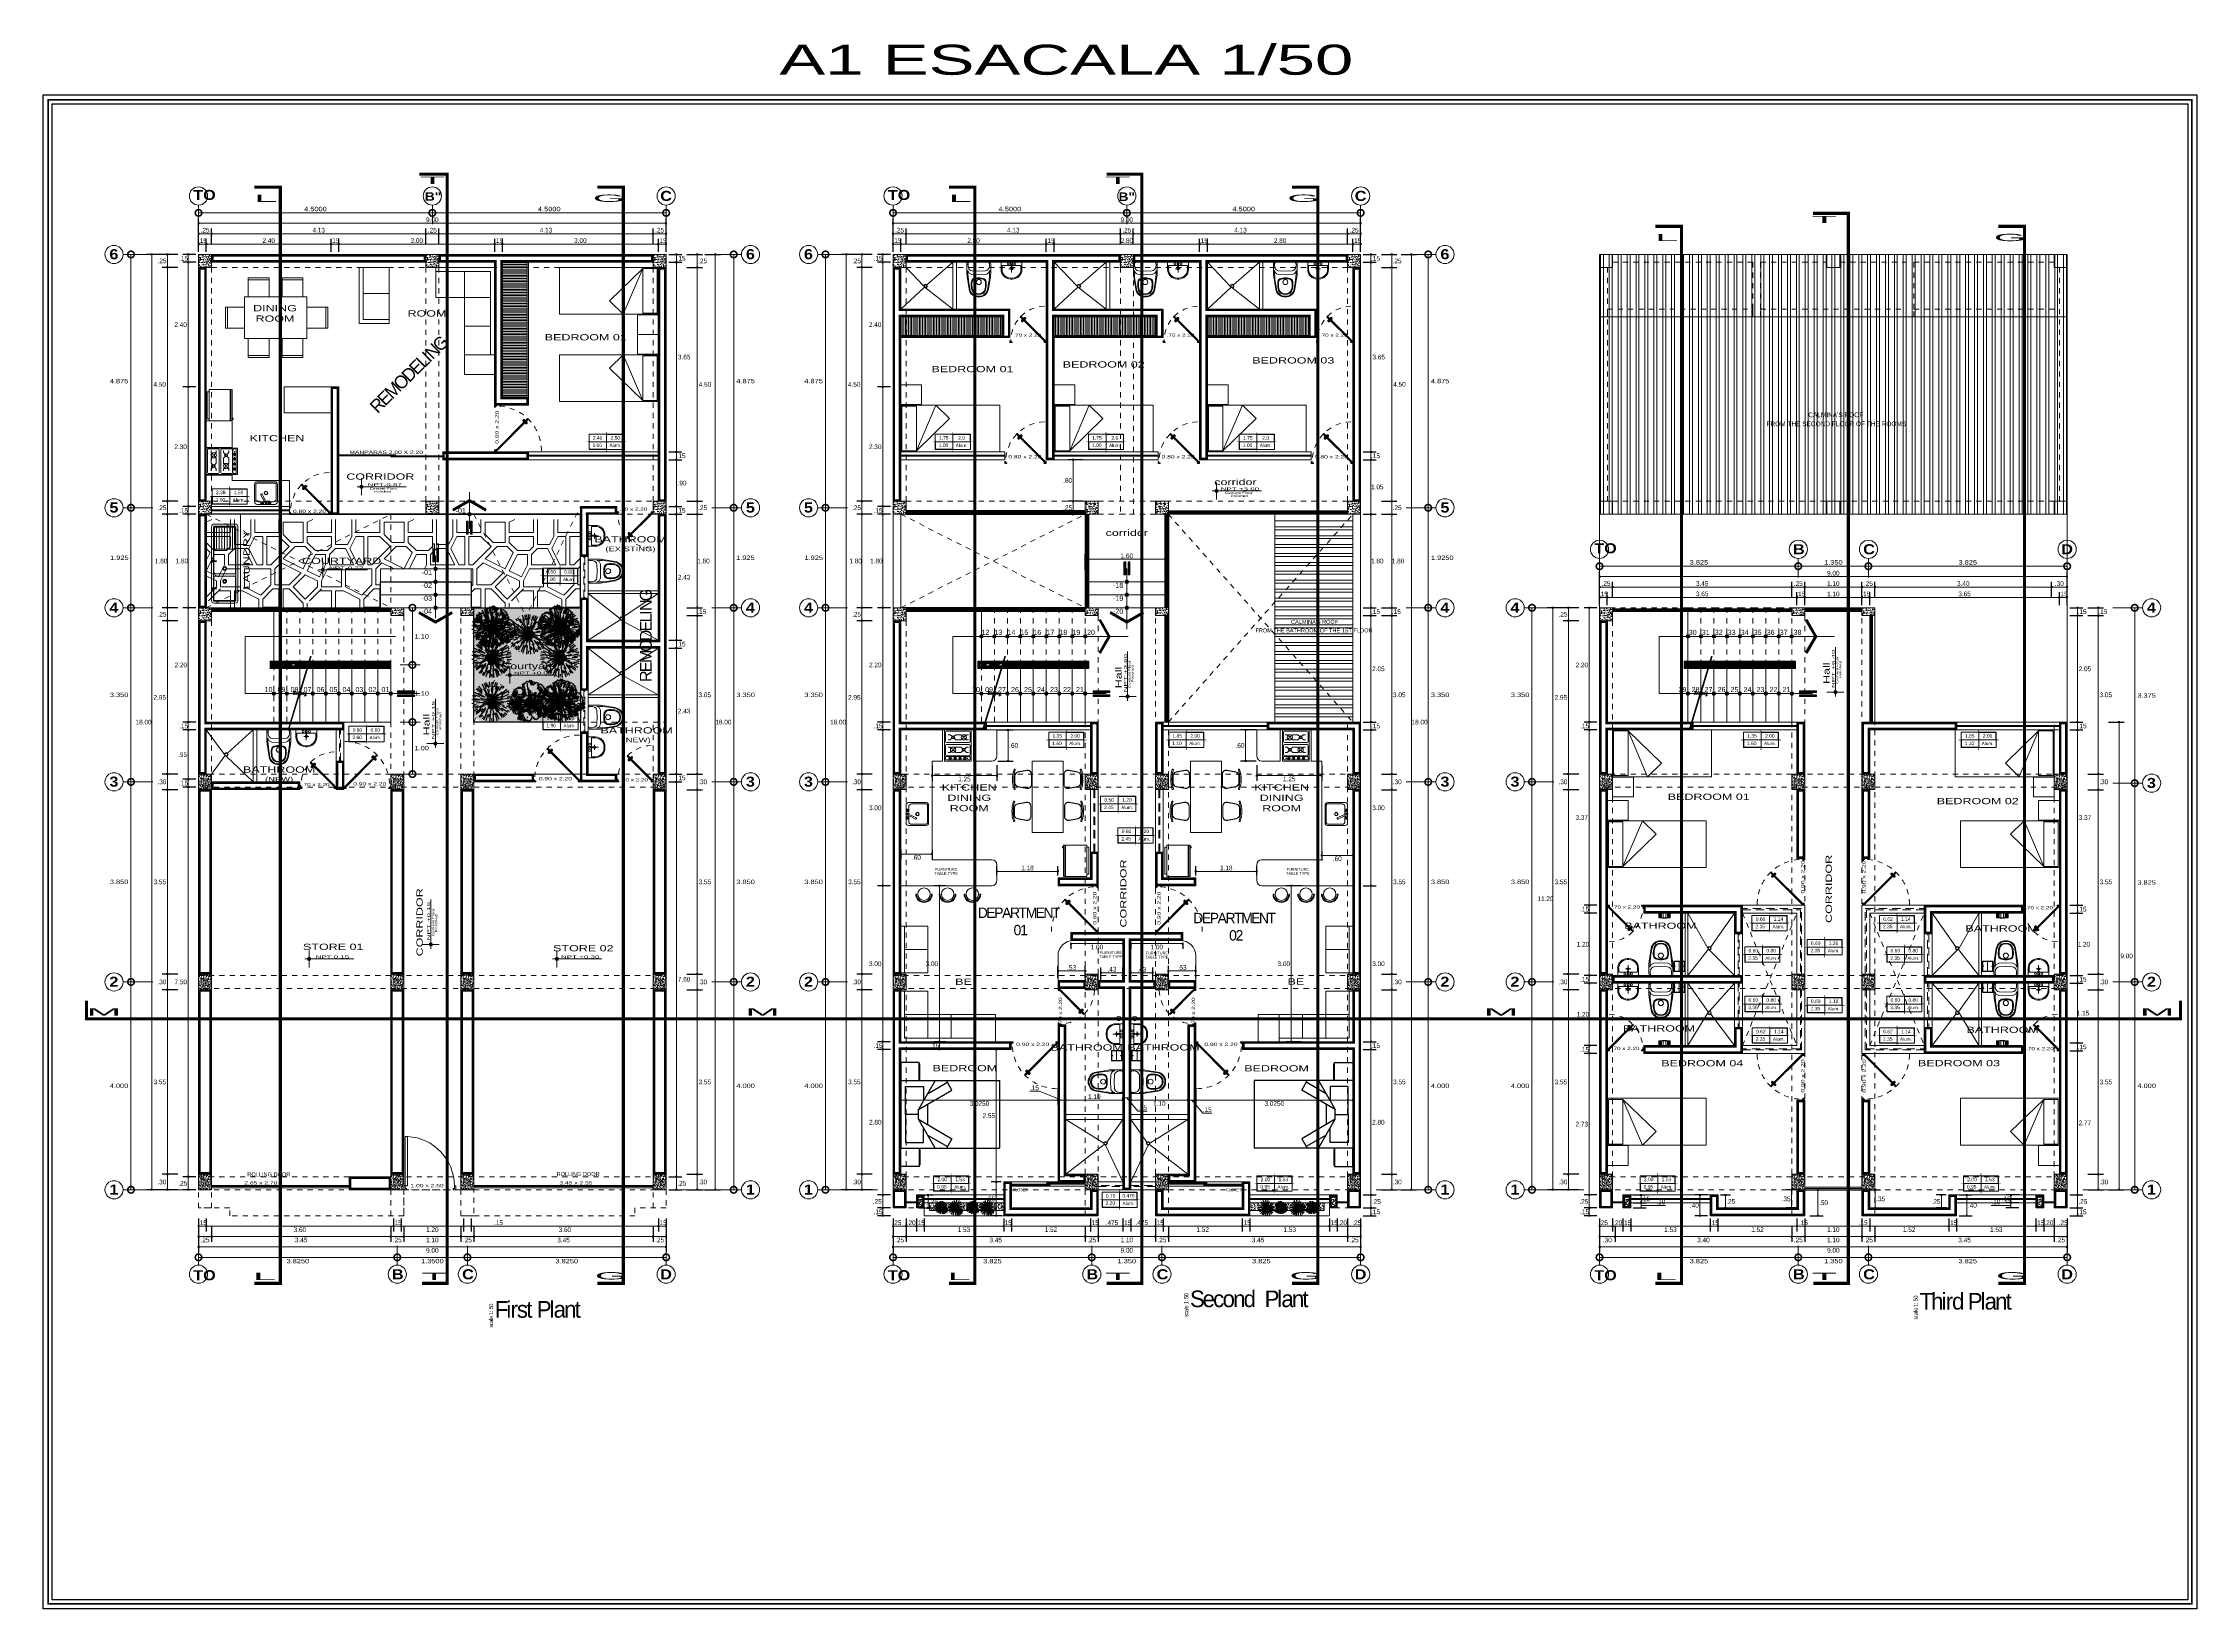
# Model space of a CAD drawing. Header units: millimetres. Extents: x 1555 to 3397, y 790 to 1592.
# Drawn here: x 1640.29 to 1681.74, y 792.77 to 822.9 of the extents above; entities that cross this region are included whole.
import ezdxf
from ezdxf.enums import TextEntityAlignment as Align

# ---------------------------------------------------------------- set-up
doc = ezdxf.new("R2010")
doc.units = ezdxf.units.MM
for name, pattern in [('ACAD_ISO10W100', [18.5, 12, -3, 0.5, -3]), ('CONTINUA', [0]), ('DASHDOT', [1, 0.5, -0.25, 0, -0.25]), ('HIDDEN2', [4.7625, 3.175, -1.5875]), ('RAYITAS', [0.375, 0.25, -0.125])]:
    doc.linetypes.add(name, pattern=pattern)
doc.layers.get('0').update_dxf_attribs({"lineweight": 5})
doc.layers.get('Defpoints').update_dxf_attribs({"lineweight": 5})
for name, color, linetype, lineweight in [('0-Columna', 253, 'Continuous', 13), ('0-Hach de Muro Alto', 145, 'Continuous', 5), ('0-Muro Alto', 145, 'Continuous', 5), ('02', 2, 'Continuous', 5), ('1 simbolos', 250, 'Continuous', 9), ('BARANDAS', 129, 'Continuous', 9), ('COTA', 250, 'Continuous', 9), ('COTA INTERIOE', 22, 'Continuous', 9), ('COTAS', 7, 'Continuous', 9), ('Efec-Muebles', 136, 'Continuous', 9), ('FURNITURE', 155, 'Continuous', 5), ('INFRA', 252, 'Continuous', 0), ('LINIA DE CORTESITOSSS', 24, 'Continuous', 15), ('MARCO DE MENBRETE', 252, 'Continuous', 25), ('muebles', 8, 'Continuous', 5), ('MUEBLES 01', 33, 'Continuous', 9), ('murito', 139, 'Continuous', 13), ('MURO ELEV', 7, 'Continuous', 20), ('NOMBRES', 7, 'Continuous', 0), ('PASOS', 126, 'Continuous', 5), ('PROYECCION', 147, 'RAYITAS', 9), ('PROYECCIONES', 9, 'Continuous', 5), ('PUERTAS', 57, 'Continuous', 9), ('SIMBOLO CORTES', 10, 'DASHDOT', 5), ('SOMBRA01', 250, 'Continuous', 20), ('Tex', 251, 'Continuous', 9), ('TEXT2', 7, 'Continuous', 9), ('texto de puerta', 240, 'Continuous', 5), ('TEXTURA VARIOS', 251, 'Continuous', 9), ('TEXTURAS ACHURADOS', 47, 'Continuous', 5), ('VEGETACIÓN GRASS', 116, 'Continuous', 13), ('VENTANA', 150, 'Continuous', 5), ('ventana alta', 141, 'HIDDEN2', 18)]:
    doc.layers.add(name, color=color, linetype=linetype, lineweight=lineweight)
for name, color, linetype, lineweight, true_color in [('1 numeracion puertas ventanas', 7, 'Continuous', 9, 0x504a45), ('APARATOS-SANITARIOS-02', 7, 'Continuous', 13, 0x474e45), ('BARANDA DETALLES', 7, 'Continuous', 13, 0x818979), ('CIR EJES', 7, 'Continuous', 9, 0x8b8e7a), ('DETALLE TABLERO COCINA', 7, 'Continuous', 5, 0x686555), ('ejes', 7, 'DASHDOT', 5, 0x6c7360), ('ESCALERA', 7, 'Continuous', 9, 0xb55e94), ('FLECHA ESCALERA', 7, 'Continuous', 5, 0xd15129), ('HALL DE CLOSET', 7, 'Continuous', 5, 0x474e45), ('MARCO  LOGITO LM', 7, 'Continuous', 25, 0x5b584a), ('PISO', 7, 'Continuous', 9, 0x919479), ('PISO 02', 7, 'Continuous', 15, 0x6b6a56), ('PISO LM', 7, 'Continuous', 25, 0x484242), ('PROYECCION DE VIGA', 7, 'HIDDEN2', 9, 0xd4bc9d), ('PROYECCION01', 7, 'HIDDEN2', 9, 0x6c4856), ('PUERTAS 02', 7, 'Continuous', 5, 0x764e52), ('RELLENO DE MURO CORTE', 7, 'Continuous', 5, 0x5b605f), ('SILLON 01', 7, 'Continuous', 5, 0x686555), ('TECHO 01', 7, 'Continuous', 5, 0x535958), ('TEXTO', 7, 'Continuous', 20, 0x51594d), ('texto bajito', 7, 'Continuous', 5, 0x81831d), ('TEXTO CORTES', 7, 'CONTINUA', 9, 0x3d664b), ('TEXTO-PASOS', 7, 'Continuous', 25, 0xb15430)]:
    doc.layers.add(name, color=color, linetype=linetype, lineweight=lineweight, true_color=true_color)
for name, color, linetype in [('ARBOLES', 62, 'Continuous'), ('Areas Verdes', 62, 'Continuous'), ('LOGO', 7, 'Continuous')]:
    doc.layers.add(name, color=color, linetype=linetype)
doc.styles.add('A-1', font='swissel.ttf', dxfattribs={"height": 0.075})
doc.styles.add('arial', font='arial.ttf')
doc.styles.add('BLACK', font='', dxfattribs={"height": 0.15})
doc.styles.add('DETALLES', font='techl___.ttf')
doc.styles.add('PEQUEÑO', font='sanss___.ttf', dxfattribs={"height": 0.075})
doc.styles.add('ROMAND', font='', dxfattribs={"height": 2})
doc.styles.add('STYLE1', font='arial.ttf', dxfattribs={"width": 2, "height": 0.065})
doc.styles.add('STYLE1-50EJES', font='swissel.ttf', dxfattribs={"width": 1.2, "height": 0.085})
doc.styles.add('TEX-10', font='swissel.ttf', dxfattribs={"height": 0.1})
doc.styles.add('TEXTO AMBIENTES', font='', dxfattribs={"width": 1.75, "height": 0.2})
doc.styles.add('TEXTO-AMBIENTES', font='GOTHIC.TTF', dxfattribs={"width": 1.5, "height": 0.125})
doc.styles.add('TITULO2', font='swissck.ttf')
doc.styles.get('BLACK').set_extended_font_data('Arial Black')
doc.styles.get('ROMAND').set_extended_font_data('Air Conditioner')
doc.styles.get('TEXTO AMBIENTES').set_extended_font_data('Gulim')
doc.dimstyles.new('50$0', dxfattribs={"dimscale": 0, "dimtxt": 0.09, "dimasz": 0.038, "dimexe": 0.1, "dimexo": 0.05, "dimgap": 0.02, "dimtad": 2, "dimtih": 1, "dimtoh": 1, "dimlfac": -1, "dimzin": 4, "dimdsep": 46, "dimtxsty": 'DETALLES', "dimblk": 'BOXFILLED', "dimcen": 2.5, "dimclrd": 256, "dimclre": 256, "dimclrt": 256, "dimazin": 0, "dimtfac": 1, "dimtmove": 0, "dimatfit": 2, "dimldrblk": 'DOT', "dimfxl": 0.2, "dimfxlon": 1, "dimtolj": 1, "dimtzin": 0, "dimlwd": -1, "dimarcsym": 0})
doc.dimstyles.new('DIM-1-50ejes', dxfattribs={"dimtxt": 0.085, "dimasz": 0.25, "dimexe": 0.15, "dimexo": 0.18, "dimgap": 0.03, "dimtad": 2, "dimtih": 1, "dimtoh": 1, "dimzin": 0, "dimdsep": 46, "dimtxsty": 'STYLE1-50EJES', "dimblk1": 'DOTSMALL', "dimblk2": 'DOTSMALL', "dimsah": 1, "dimcen": 2.75, "dimclrd": 256, "dimclre": 256, "dimclrt": 256, "dimazin": 0, "dimtfac": 1, "dimtix": 1, "dimtmove": 0, "dimatfit": 3, "dimldrblk": 'DOTSMALL', "dimfxl": 1, "dimfxlon": 1, "dimtolj": 1, "dimtzin": 0, "dimlwd": -1, "dimlwe": -1, "dimarcsym": 0})
pattern_1 = [(195, (65.342136, -87.1976694), (0.00103527618, -0.003863703305), [])]
pattern_2 = [(195, (63.9287416, -91.8488966), (0.00103527618, -0.003863703305), [])]
pattern_3 = [(90, (-57.78546, 57.6901), (-0.17145, 0), []), (90, (-57.72831, 57.74724), (-0.17145, 0), [])]
pattern_4 = [(315, (2541.9403627, 1740.201498), (-0.003535533906, -0.003535533906), [])]
pattern_5 = [(135, (2539.854621, 2397.287811), (0.003535533906, 0.003535533906), [])]
pattern_6 = [(315, (2542.6203627, 1740.201498), (-0.003535533906, -0.003535533906), [])]
pattern_7 = [(315, (2543.3003627, 1740.241498), (-0.003535533906, -0.003535533906), [])]

# ---------------------------------------------------------------- blocks, each defined once
blk = doc.blocks.new('A$C4689712F')
at = {"layer": 'RELLENO DE MURO CORTE'}
h = blk.add_hatch(dxfattribs=at)
h.set_pattern_fill('_USER', color=256, scale=0.004, angle=195, style=0, pattern_type=0)
h.set_pattern_definition([(195, (-171.6748232, -35.353283), (0.00103527618, -0.003863703305), [])])
h.paths.add_polyline_path([(0.419, 0.055), (0.405, 0.04), (0.44, 0.005), (0.454, 0.019)])
edge = h.paths.add_edge_path()
edge.add_arc((0.454, 0.019), 0.864, 135.6632, 136.3264)
edge.add_line((-0.171, 0.616), (-0.136, 0.581))
edge.add_line((-0.136, 0.581), (-0.122, 0.595))
edge.add_line((-0.122, 0.595), (-0.157, 0.63))
edge.add_line((-0.157, 0.63), (-0.164, 0.623))
h = blk.add_hatch(dxfattribs=at)
h.set_pattern_fill('_USER', color=256, scale=0.005, angle=195, style=0, pattern_type=0)
h.set_pattern_definition([(195, (-171.674823, -35.353283), (0.00129409523, -0.00482962913), [])])
h.paths.add_polyline_path([(-0.122, 0.591), (-0.131, 0.581), (0.405, 0.045), (0.414, 0.055)])
h = blk.add_hatch(dxfattribs=at)
h.set_pattern_fill('_USER', color=256, scale=0.005, angle=195, style=0, pattern_type=0)
h.set_pattern_definition([(195, (-171.667752, -35.346212), (0.00129409523, -0.00482962913), [])])
h.paths.add_polyline_path([(0.47, 0.017), (0.457, 0.017), (0.457, -0.003), (0.435, -0.003), (0.435, -0.016), (0.47, -0.016)])
h.paths.add_polyline_path([(-0.425, 0.017), (-0.412, 0.017), (-0.412, -0.003), (-0.39, -0.003), (-0.39, -0.016), (-0.425, -0.016)])
at = {"layer": 'PUERTAS', "linetype": 'HIDDEN2', "ltscale": 0.012}
blk.add_lwpolyline([(0.454, 0.883, 0.414214), (-0.41, 0.019), (-0.41, -0.001), (-0.41, -0.001)], format="xyb", dxfattribs=at)
at = {"layer": 'PUERTAS'}
for points in [[(-0.149, 0.539, -0.478386), (-0.131, 0.56), (-0.114, 0.543, -0.478386), (-0.135, 0.525)], [(-0.08, 0.608, 0.478386), (-0.101, 0.59), (-0.084, 0.573, 0.478386), (-0.066, 0.594)]]:
    blk.add_lwpolyline(points, format="xyb", close=True, dxfattribs=at)
for points in [[(-0.122, 0.595), (-0.136, 0.581), (0.405, 0.04), (0.419, 0.055)], [(-0.1, 0.543), (-0.131, 0.574), (-0.13, 0.575), (-0.099, 0.544)], [(-0.125, 0.564), (-0.131, 0.574), (-0.1, 0.543), (-0.11, 0.548)], [(-0.115, 0.544), (-0.129, 0.559), (-0.125, 0.563), (-0.11, 0.549)], [(-0.083, 0.559), (-0.115, 0.59), (-0.116, 0.589), (-0.085, 0.558)], [(-0.105, 0.584), (-0.115, 0.59), (-0.083, 0.559), (-0.089, 0.569)], [(-0.085, 0.574), (-0.1, 0.589), (-0.104, 0.584), (-0.09, 0.569)], [(-0.428, 0.019), (-0.41, 0.019), (-0.41, -0.001), (-0.388, -0.001), (-0.388, -0.019), (-0.428, -0.019)], [(0.472, 0.019), (0.454, 0.019), (0.454, -0.001), (0.432, -0.001), (0.432, -0.019), (0.472, -0.019)]]:
    blk.add_lwpolyline(points, close=True, dxfattribs=at)
at = {"layer": 'RELLENO DE MURO CORTE'}
for points in [[(-0.157, 0.63), (-0.164, 0.623, 0.002894), (-0.171, 0.616), (-0.136, 0.581), (-0.122, 0.595)], [(-0.147, 0.54, -0.455015), (-0.132, 0.558), (-0.115, 0.542, -0.455015), (-0.134, 0.527)], [(-0.081, 0.606, 0.455015), (-0.099, 0.591), (-0.083, 0.575, 0.455015), (-0.068, 0.593)]]:
    blk.add_lwpolyline(points, format="xyb", close=True, dxfattribs=at)
for points in [[(-0.122, 0.591), (-0.131, 0.581), (0.405, 0.045), (0.414, 0.055)], [(-0.425, 0.017), (-0.412, 0.017), (-0.412, -0.003), (-0.39, -0.003), (-0.39, -0.016), (-0.425, -0.016)], [(0.419, 0.055), (0.405, 0.04), (0.44, 0.005), (0.454, 0.019)], [(0.47, 0.017), (0.457, 0.017), (0.457, -0.003), (0.435, -0.003), (0.435, -0.016), (0.47, -0.016)]]:
    blk.add_lwpolyline(points, close=True, dxfattribs=at)
blk = doc.blocks.new('p3')
at = {"layer": 'PUERTAS'}
h = blk.add_hatch(dxfattribs=at)
h.set_pattern_fill('_USER', color=256, scale=0.004, angle=195, style=0, pattern_type=0)
h.set_pattern_definition(pattern_1)
h.paths.add_polyline_path([(238.22, -58.234), (238.212, -58.242, 0.003203), (238.206, -58.248), (238.241, -58.283), (238.255, -58.269)])
h.paths.add_polyline_path([(238.654, -58.668), (238.64, -58.682), (238.676, -58.717), (238.69, -58.703)])
h = blk.add_hatch(dxfattribs=at)
h.set_pattern_fill('_USER', color=256, scale=0.004, angle=195, style=0, pattern_type=0)
h.set_pattern_definition(pattern_1)
h.paths.add_polyline_path([(238.705, -58.706), (238.692, -58.706), (238.692, -58.726), (238.67, -58.726), (238.67, -58.739), (238.705, -58.739)])
h.paths.add_polyline_path([(238.045, -58.726), (238.023, -58.726), (238.023, -58.706), (238.01, -58.706), (238.01, -58.739), (238.045, -58.739)])
at = {"layer": 'RELLENO DE MURO CORTE'}
h = blk.add_hatch(dxfattribs=at)
h.set_pattern_fill('_USER', color=256, scale=0.005, angle=195, style=0, pattern_type=0)
h.set_pattern_definition([(195, (65.342136, -87.1976694), (0.00129409523, -0.00482962913), [])])
h.paths.add_polyline_path([(238.255, -58.273), (238.246, -58.283), (238.64, -58.678), (238.65, -58.668)])
at = {"layer": 'PUERTAS'}
for points in [[(238.228, -58.324, -0.478386), (238.246, -58.303), (238.263, -58.321, -0.478386), (238.242, -58.339)], [(238.297, -58.256, 0.478386), (238.276, -58.274), (238.293, -58.291, 0.478386), (238.311, -58.27)]]:
    blk.add_lwpolyline(points, format="xyb", close=True, dxfattribs=at)
for points in [[(238.255, -58.269), (238.241, -58.283), (238.64, -58.682), (238.654, -58.668)], [(238.277, -58.321), (238.246, -58.29), (238.247, -58.289), (238.278, -58.32)], [(238.252, -58.3), (238.246, -58.29), (238.277, -58.321), (238.267, -58.315)], [(238.262, -58.319), (238.247, -58.305), (238.252, -58.3), (238.267, -58.315)], [(238.294, -58.304), (238.262, -58.273), (238.261, -58.274), (238.292, -58.306)], [(238.272, -58.279), (238.262, -58.273), (238.294, -58.304), (238.288, -58.295)], [(238.292, -58.289), (238.277, -58.275), (238.273, -58.28), (238.287, -58.294)], [(238.008, -58.703), (238.026, -58.703), (238.026, -58.723), (238.048, -58.723), (238.048, -58.741), (238.008, -58.741)], [(238.708, -58.703), (238.69, -58.703), (238.69, -58.723), (238.668, -58.723), (238.668, -58.741), (238.708, -58.741)]]:
    blk.add_lwpolyline(points, close=True, dxfattribs=at)
at = {"layer": 'PUERTAS', "linetype": 'HIDDEN2', "ltscale": 0.012}
blk.add_arc((238.69, -58.703), 0.664, 91.7494, 180.0026, dxfattribs=at)
at = {"layer": 'RELLENO DE MURO CORTE'}
for points in [[(238.255, -58.269), (238.22, -58.234), (238.206, -58.248), (238.241, -58.283)], [(238.255, -58.273), (238.246, -58.283), (238.64, -58.678), (238.65, -58.668)], [(238.01, -58.706), (238.023, -58.706), (238.023, -58.726), (238.045, -58.726), (238.045, -58.739), (238.01, -58.739)], [(238.654, -58.668), (238.64, -58.682), (238.676, -58.717), (238.69, -58.703)], [(238.705, -58.706), (238.692, -58.706), (238.692, -58.726), (238.67, -58.726), (238.67, -58.739), (238.705, -58.739)]]:
    blk.add_lwpolyline(points, close=True, dxfattribs=at)
for points in [[(238.23, -58.324, -0.455015), (238.245, -58.305), (238.262, -58.321, -0.455015), (238.243, -58.337)], [(238.296, -58.257, 0.455015), (238.278, -58.273), (238.294, -58.289, 0.455015), (238.309, -58.271)]]:
    blk.add_lwpolyline(points, format="xyb", close=True, dxfattribs=at)
blk = doc.blocks.new('A$C636160EE')
at = {"layer": 'APARATOS-SANITARIOS-02'}
for p, q in [((-0.202, 0.241), (-0.202, 0.102)), ((0.198, 0.241), (-0.202, 0.241)), ((-0.202, 0.241), (-0.202, 0.102)), ((0.198, 0.241), (-0.202, 0.241)), ((-0.012, 0.18), (-0.183, 0.18)), ((-0.183, 0.18), (-0.183, 0.102)), ((-0.012, 0.18), (-0.183, 0.18)), ((-0.183, 0.18), (-0.183, 0.102)), ((0.048, 0.117), (-0.051, 0.117)), ((0.048, 0.117), (-0.051, 0.117)), ((-0.012, 0.195), (-0.012, 0.157)), ((-0.012, 0.195), (-0.012, 0.157)), ((0.008, 0.157), (-0.012, 0.157)), ((0.008, 0.157), (-0.012, 0.157)), ((-0.002, 0.157), (-0.002, 0.044)), ((-0.002, 0.157), (-0.002, 0.044)), ((0.008, 0.195), (0.008, 0.157)), ((0.008, 0.195), (0.008, 0.157)), ((0.18, 0.18), (0.008, 0.18)), ((0.18, 0.18), (0.008, 0.18)), ((0.18, 0.18), (0.18, 0.102)), ((0.18, 0.18), (0.18, 0.102)), ((0.198, 0.241), (0.198, 0.102)), ((0.198, 0.241), (0.198, 0.102)), ((0.014, -0.063), (-0.018, -0.063)), ((0.014, -0.063), (-0.018, -0.063)), ((0.014, -0.082), (-0.018, -0.082)), ((0.014, -0.082), (-0.018, -0.082))]:
    blk.add_line(p, q, dxfattribs=at)
for centre, radius in [((-0.063, 0.211), 0.0193), ((-0.063, 0.211), 0.0193), ((-0.002, 0.117), 0.0225), ((-0.002, 0.117), 0.0225), ((0.06, 0.211), 0.0193), ((0.06, 0.211), 0.0193)]:
    blk.add_circle(centre, radius, dxfattribs=at)
for centre, radius, start, end in [((-0.018, 0.102), 0.184, 180, 270), ((-0.018, 0.102), 0.184, 180, 270), ((-0.018, 0.102), 0.166, 180, 270), ((-0.018, 0.102), 0.166, 180, 270), ((-0.002, 0.211), 0.0193, 301.3084, 238.6916), ((-0.002, 0.211), 0.0193, 301.3084, 238.6916), ((0.014, 0.102), 0.184, 270, 0), ((0.014, 0.102), 0.166, 270, 0), ((0.014, 0.102), 0.184, 270, 0), ((0.014, 0.102), 0.166, 270, 0)]:
    blk.add_arc(centre, radius, start, end, dxfattribs=at)
blk = doc.blocks.new('A$C16A53140')
at = {"layer": 'APARATOS-SANITARIOS-02'}
for p, q in [((-0.234, 0.336), (-0.234, 0.51)), ((-0.205, 0.538), (-0.181, 0.538)), ((-0.181, 0.538), (0.174, 0.538)), ((-0.181, 0.538), (0.174, 0.538)), ((0.198, 0.538), (0.174, 0.538)), ((0.226, 0.336), (0.226, 0.51)), ((-0.189, 0.02), (-0.228, 0.261)), ((-0.175, 0.023), (-0.194, 0.143)), ((-0.138, 0.303), (-0.004, 0.298)), ((-0.134, 0.372), (-0.004, 0.368)), ((-0.032, 0.235), (-0.004, 0.235)), ((-0.032, 0.221), (0.025, 0.221)), ((0.126, 0.372), (-0.004, 0.368)), ((0.13, 0.303), (-0.004, 0.298)), ((-0.004, 0.235), (0.024, 0.235)), ((0.167, 0.023), (0.187, 0.143)), ((0.181, 0.02), (0.22, 0.261))]:
    blk.add_line(p, q, dxfattribs=at)
for points in [[(-0.004, -0.131, -0.382405), (-0.189, 0.02), (-0.228, 0.261, -0.040213), (-0.234, 0.336), (-0.234, 0.51, -0.414214), (-0.205, 0.538), (-0.181, 0.538)], [(-0.181, 0.538, 0.364314), (-0.209, 0.514, 0.112271), (-0.203, 0.433, 0.278416), (-0.134, 0.372), (-0.004, 0.368)], [(-0.004, -0.131, 0.382405), (0.181, 0.02), (0.22, 0.261, 0.040213), (0.226, 0.336), (0.226, 0.51, 0.414214), (0.198, 0.538), (0.174, 0.538)], [(0.174, 0.538, -0.364314), (0.201, 0.514, -0.112271), (0.196, 0.433, -0.278416), (0.126, 0.372), (-0.004, 0.368)], [(-0.004, -0.117, -0.383569), (-0.175, 0.023), (-0.194, 0.143)], [(-0.004, -0.117, 0.383569), (0.167, 0.023), (0.187, 0.143)]]:
    blk.add_lwpolyline(points, format="xyb", dxfattribs=at)
for points in [[(-0.004, -0.084, -0.3863), (-0.142, 0.028, -0.069564), (-0.146, 0.163, -0.301962), (-0.088, 0.228, -0.087243), (-0.032, 0.235), (-0.004, 0.235), (0.024, 0.235, -0.087243), (0.08, 0.228, -0.301962), (0.139, 0.163, -0.069564), (0.135, 0.028, -0.3863)], [(-0.004, -0.07, -0.388576), (-0.128, 0.03, -0.069453), (-0.132, 0.161, -0.302408), (-0.084, 0.214, -0.08847), (-0.032, 0.221), (0.025, 0.221, -0.08847), (0.077, 0.214, -0.302408), (0.125, 0.161, -0.069453), (0.121, 0.03, -0.388576)]]:
    blk.add_lwpolyline(points, format="xyb", close=True, dxfattribs=at)
for points in [[(-0.138, 0.303), (-0.004, 0.298)], [(0.13, 0.303), (-0.004, 0.298)]]:
    blk.add_lwpolyline(points, dxfattribs=at)
blk.add_circle((-0.004, 0.156), 0.0484, dxfattribs=at)
blk.add_circle((-0.004, 0.156), 0.0484, dxfattribs=at)
for centre, radius, start, end in [((-0.205, 0.51), 0.0282, 90, 180), ((-0.027, 0.486), 0.184, 171.0536, 196.677), ((-0.181, 0.51), 0.0282, 90, 170.0695), ((-0.118, 0.46), 0.0896, 197.721, 259.9531), ((0.111, 0.46), 0.0896, 280.0469, 342.279), ((0.174, 0.51), 0.0282, 9.9305, 90), ((0.02, 0.486), 0.184, 343.323, 8.9464), ((0.198, 0.51), 0.0282, 0, 90), ((0.237, 0.336), 0.47, 180, 189.2113), ((-0.121, 0.395), 0.0938, 190.1726, 260.0286), ((1.576, 0.407), 1.79, 180.9172, 188.4996), ((-0.121, 0.395), 0.0938, 190.1726, 260.0286), ((1.576, 0.407), 1.79, 180.9172, 188.4996), ((-0.012, 0.048), 0.179, 188.8141, 272.5226), ((-0.012, 0.048), 0.165, 188.7975, 272.7385), ((0.341, 0.111), 0.49, 173.8689, 189.7863), ((-0.068, 0.151), 0.0788, 104.1018, 171.3111), ((-0.011, 0.048), 0.132, 188.848, 273.3342), ((0.341, 0.111), 0.476, 173.9085, 189.8005), ((-0.068, 0.151), 0.0647, 103.7408, 171.0438), ((-0.011, 0.048), 0.118, 188.7932, 273.7329), ((-0.039, 0.072), 0.163, 87.5575, 107.5015), ((-0.039, 0.072), 0.149, 87.4441, 107.6672), ((0.004, 0.048), 0.118, 266.2671, 351.2068), ((0.004, 0.048), 0.132, 266.6658, 351.152), ((0.004, 0.048), 0.165, 267.2615, 351.2025), ((0.004, 0.048), 0.179, 267.4774, 351.1859), ((0.031, 0.072), 0.163, 72.4985, 92.4425), ((0.031, 0.072), 0.149, 72.3328, 92.5559), ((0.061, 0.151), 0.0647, 8.9562, 76.2592), ((0.061, 0.151), 0.0788, 8.6889, 75.8982), ((-0.348, 0.111), 0.476, 350.1995, 6.0915), ((0.114, 0.395), 0.0938, 279.9714, 349.8274), ((0.114, 0.395), 0.0938, 279.9714, 349.8274), ((-0.348, 0.111), 0.49, 350.2137, 6.1311), ((-1.583, 0.407), 1.79, 351.5004, 359.0828), ((-1.583, 0.407), 1.79, 351.5004, 359.0828), ((-0.244, 0.336), 0.47, 350.7887, 0)]:
    blk.add_arc(centre, radius, start, end, dxfattribs=at)
blk = doc.blocks.new('JABONERA')
at = {"layer": 'APARATOS-SANITARIOS-02'}
for p, q in [((0.029, 0), (-0.029, 0)), ((-0.029, 0), (-0.029, -0.004)), ((0.029, -0.004), (0.029, 0)), ((-0.04, -0.068), (-0.042, -0.081)), ((-0.042, -0.081), (-0.04, -0.094)), ((-0.034, -0.056), (-0.04, -0.068)), ((-0.04, -0.094), (-0.034, -0.105)), ((-0.024, -0.047), (-0.034, -0.056)), ((-0.034, -0.105), (-0.024, -0.114)), ((-0.029, -0.004), (-0.029, -0.005)), ((-0.029, -0.005), (-0.028, -0.005)), ((-0.028, -0.005), (-0.013, -0.013)), ((0.028, -0.005), (-0.028, -0.005)), ((-0.013, -0.041), (-0.024, -0.047)), ((-0.024, -0.114), (-0.013, -0.12)), ((-0.014, -0.075), (-0.015, -0.081)), ((-0.015, -0.081), (-0.014, -0.087)), ((-0.011, -0.07), (-0.014, -0.075)), ((-0.014, -0.087), (-0.011, -0.091)), ((-0.013, -0.013), (-0.012, -0.013)), ((-0.007, -0.04), (-0.013, -0.041)), ((-0.013, -0.12), (0, -0.122)), ((0.012, -0.013), (-0.012, -0.013)), ((-0.012, -0.089), (-0.004, -0.107)), ((-0.006, -0.067), (-0.011, -0.07)), ((-0.011, -0.091), (-0.006, -0.095)), ((0, -0.039), (-0.007, -0.04)), ((0, -0.066), (-0.006, -0.067)), ((-0.006, -0.095), (0, -0.096)), ((-0.004, -0.107), (-0.004, -0.12)), ((-0.004, -0.12), (0, -0.12)), ((0.007, -0.04), (0, -0.039)), ((0.006, -0.067), (0, -0.066)), ((0, -0.096), (0.006, -0.095)), ((0, -0.122), (0.013, -0.12)), ((0.004, -0.12), (0, -0.12)), ((0.012, -0.089), (0.004, -0.107)), ((0.004, -0.107), (0.004, -0.12)), ((0.011, -0.07), (0.006, -0.067)), ((0.006, -0.095), (0.011, -0.091)), ((0.013, -0.041), (0.007, -0.04)), ((0.014, -0.075), (0.011, -0.07)), ((0.011, -0.091), (0.014, -0.087)), ((0.012, -0.013), (0.013, -0.013)), ((0.013, -0.013), (0.028, -0.005)), ((0.024, -0.047), (0.013, -0.041)), ((0.013, -0.12), (0.024, -0.114)), ((0.015, -0.081), (0.014, -0.075)), ((0.014, -0.087), (0.015, -0.081)), ((0.034, -0.056), (0.024, -0.047)), ((0.024, -0.114), (0.034, -0.105)), ((0.028, -0.005), (0.029, -0.005)), ((0.029, -0.005), (0.029, -0.004)), ((0.04, -0.068), (0.034, -0.056)), ((0.034, -0.105), (0.04, -0.094)), ((0.042, -0.081), (0.04, -0.068)), ((0.04, -0.094), (0.042, -0.081))]:
    blk.add_line(p, q, dxfattribs=at)
at = {"layer": 'PROYECCIONES'}
for p, q in [((-0.012, -0.013), (-0.007, -0.04)), ((0.007, -0.04), (0.012, -0.013))]:
    blk.add_line(p, q, dxfattribs=at)
blk = doc.blocks.new('TACHO DE BASURA')
blk.add_line((300.666, 262.602), (300.666, 262.748))
for points in [[(300.566, 262.775), (300.766, 262.775), (300.766, 262.575), (300.566, 262.575)], [(300.573, 262.768), (300.759, 262.768), (300.759, 262.582), (300.573, 262.582)], [(300.573, 262.676), (300.593, 262.676), (300.593, 262.674), (300.573, 262.674)], [(300.667, 262.768), (300.667, 262.748), (300.665, 262.748), (300.665, 262.768)], [(300.667, 262.582), (300.667, 262.602), (300.665, 262.602), (300.665, 262.582)], [(300.759, 262.676), (300.739, 262.676), (300.739, 262.674), (300.759, 262.674)]]:
    blk.add_lwpolyline(points, close=True)
blk = doc.blocks.new('c')
at = {"layer": 'muebles', "lineweight": -3}
for p, q in [((777.591, -231.708), (777.591, -232.058)), ((777.941, -231.708), (777.591, -231.708)), ((777.941, -232.058), (777.941, -231.708)), ((777.591, -233.358), (777.591, -232.058)), ((777.591, -232.058), (779.491, -232.058)), ((777.591, -232.058), (777.941, -232.058)), ((778.249, -232.058), (777.928, -232.615)), ((777.955, -231.734), (777.941, -231.734)), ((777.955, -232.034), (777.941, -232.034)), ((777.955, -232.034), (777.955, -231.734)), ((778.103, -232.311), (778.487, -232.089)), ((778.575, -232.241), (778.469, -232.058)), ((779.491, -233.358), (779.491, -232.058)), ((777.678, -232.168), (778.03, -232.168)), ((777.678, -232.708), (777.678, -232.168)), ((777.928, -232.615), (778.575, -232.241)), ((778.03, -232.168), (778.03, -232.438)), ((778.103, -232.903), (778.103, -232.513)), ((777.928, -232.708), (777.678, -232.708)), ((777.678, -232.708), (777.678, -233.248)), ((777.928, -232.708), (777.678, -232.708)), ((777.928, -232.615), (777.928, -232.802)), ((777.928, -232.802), (778.575, -233.175)), ((778.249, -233.358), (777.928, -232.802)), ((777.591, -233.358), (779.491, -233.358)), ((777.591, -233.708), (777.591, -233.358)), ((777.591, -233.358), (777.941, -233.358)), ((777.678, -233.248), (778.03, -233.248)), ((777.941, -233.358), (777.941, -233.708)), ((777.955, -233.382), (777.941, -233.382)), ((777.955, -233.382), (777.955, -233.682)), ((778.03, -233.248), (778.03, -232.978)), ((778.103, -233.106), (778.487, -233.327)), ((778.575, -233.175), (778.469, -233.358)), ((777.941, -233.708), (777.591, -233.708)), ((777.955, -233.682), (777.941, -233.682))]:
    blk.add_line(p, q, dxfattribs=at)
blk = doc.blocks.new('A$C70C52BCA')
at = {"layer": 'MUEBLES 01'}
for points in [[(-0.058, 0.163, 0.470481), (-0.149, 0.087), (-0.149, -0.112, 0.470481), (-0.058, -0.188), (0.111, -0.155, 0.3601), (0.174, -0.08), (0.174, 0.055, 0.3601), (0.111, 0.13)], [(0.111, 0.127, -0.3601), (0.17, 0.055), (0.17, -0.08, -0.3601), (0.111, -0.151), (-0.059, -0.184, -0.470481), (-0.146, -0.112), (-0.146, 0.087, -0.470481), (-0.059, 0.159)], [(0.186, 0.18, 0.442618), (0.164, 0.173, -0.16), (0.164, -0.198, 0.442618), (0.186, -0.205, 0.16)]]:
    blk.add_lwpolyline(points, format="xyb", close=True, dxfattribs=at)
blk = doc.blocks.new('refigeradora')
at = {"linetype": 'Continuous'}
for p, q in [((-0.647, 0.818), (-0.631, 0.818)), ((-0.647, 0.052), (-0.631, 0.052))]:
    blk.add_line(p, q, dxfattribs=at)
for points in [[(-0.682, 0.035), (-0.682, 0.835), (-0.647, 0.835), (-0.647, 0.035)], [(-0.086, 0.035), (-0.086, 0.835), (-0.631, 0.835), (-0.631, 0.035)], [(-0.086, 0.084), (-0.086, 0.778), (-0.035, 0.778), (-0.035, 0.084)], [(-0.682, 0.064), (-0.682, 0.099), (-0.708, 0.099), (-0.708, 0.064)]]:
    blk.add_lwpolyline(points, close=True, dxfattribs=at)
blk = doc.blocks.new('A$C1AD014A1')
at = {"layer": 'muebles'}
for p, q in [((0.342, 0.826), (-0.538, 0.452)), ((-0.538, 0.452), (-0.279, 0.187)), ((0.342, 0.826), (-0.279, 0.187))]:
    blk.add_line(p, q, dxfattribs=at)
for points in [[(-0.548, 1.126), (-0.548, 0.726), (-0.928, 0.726), (-0.928, 1.126)], [(0.362, 1.126), (0.362, -0.778), (-0.538, -0.778), (-0.538, 1.126)], [(-0.518, 0.826), (0.342, 0.826), (0.342, 1.106), (-0.518, 1.106)], [(-0.538, 0.452), (-0.279, 0.187), (0.342, 0.826)]]:
    blk.add_lwpolyline(points, close=True, dxfattribs=at)
blk = doc.blocks.new('sdgret')
for p, q in [((-0.236, -0.225), (-0.236, -0.043)), ((-0.236, -0.481), (-0.236, -0.299)), ((0.216, -0.023), (-0.216, -0.023)), ((-0.216, -0.245), (0.216, -0.245)), ((-0.216, -0.279), (0.216, -0.279)), ((-0.17, -0.092), (-0.208, -0.092)), ((-0.17, -0.193), (-0.208, -0.193)), ((-0.17, -0.331), (-0.208, -0.331)), ((-0.17, -0.092), (-0.129, -0.13)), ((-0.17, -0.193), (-0.129, -0.155)), ((-0.17, -0.331), (-0.129, -0.369)), ((-0.17, -0.432), (-0.129, -0.394)), ((-0.129, -0.13), (-0.101, -0.13)), ((-0.129, -0.155), (-0.101, -0.155)), ((-0.129, -0.369), (-0.101, -0.369)), ((-0.129, -0.394), (-0.101, -0.394)), ((-0.059, -0.092), (-0.101, -0.13)), ((-0.059, -0.193), (-0.101, -0.155)), ((-0.059, -0.331), (-0.101, -0.369)), ((-0.059, -0.432), (-0.101, -0.394)), ((-0.059, -0.092), (-0.012, -0.092)), ((-0.059, -0.193), (-0.012, -0.193)), ((-0.059, -0.331), (-0.012, -0.331)), ((0.036, -0.092), (-0.012, -0.092)), ((0.036, -0.193), (-0.012, -0.193)), ((0.036, -0.331), (-0.012, -0.331)), ((0.036, -0.092), (0.077, -0.13)), ((0.036, -0.193), (0.077, -0.155)), ((0.036, -0.331), (0.077, -0.369)), ((0.036, -0.432), (0.077, -0.394)), ((0.077, -0.13), (0.105, -0.13)), ((0.077, -0.155), (0.105, -0.155)), ((0.077, -0.369), (0.105, -0.369)), ((0.077, -0.394), (0.105, -0.394)), ((0.147, -0.092), (0.105, -0.13)), ((0.147, -0.193), (0.105, -0.155)), ((0.147, -0.331), (0.105, -0.369)), ((0.147, -0.432), (0.105, -0.394)), ((0.147, -0.092), (0.185, -0.092)), ((0.147, -0.193), (0.185, -0.193)), ((0.147, -0.331), (0.185, -0.331)), ((0.236, -0.225), (0.236, -0.043)), ((0.236, -0.481), (0.236, -0.299)), ((-0.236, -0.565), (-0.236, -0.524)), ((-0.224, -0.512), (0.224, -0.512)), ((-0.224, -0.577), (0.224, -0.577)), ((0.216, -0.501), (-0.216, -0.501)), ((-0.17, -0.432), (-0.208, -0.432)), ((-0.137, -0.536), (-0.16, -0.542)), ((-0.16, -0.545), (-0.16, -0.542)), ((-0.16, -0.548), (-0.16, -0.545)), ((-0.137, -0.553), (-0.16, -0.548)), ((-0.112, -0.536), (-0.137, -0.536)), ((-0.112, -0.553), (-0.137, -0.553)), ((-0.112, -0.545), (-0.112, -0.536)), ((-0.112, -0.545), (-0.112, -0.553)), ((-0.043, -0.536), (-0.066, -0.542)), ((-0.066, -0.545), (-0.066, -0.542)), ((-0.066, -0.548), (-0.066, -0.545)), ((-0.043, -0.553), (-0.066, -0.548)), ((-0.059, -0.432), (-0.012, -0.432)), ((-0.018, -0.536), (-0.043, -0.536)), ((-0.018, -0.553), (-0.043, -0.553)), ((-0.018, -0.545), (-0.018, -0.536)), ((-0.018, -0.545), (-0.018, -0.553)), ((0.036, -0.432), (-0.012, -0.432)), ((0.051, -0.536), (0.028, -0.542)), ((0.028, -0.545), (0.028, -0.542)), ((0.028, -0.548), (0.028, -0.545)), ((0.051, -0.553), (0.028, -0.548)), ((0.076, -0.536), (0.051, -0.536)), ((0.076, -0.553), (0.051, -0.553)), ((0.076, -0.545), (0.076, -0.536)), ((0.076, -0.545), (0.076, -0.553)), ((0.145, -0.536), (0.122, -0.542)), ((0.122, -0.545), (0.122, -0.542)), ((0.122, -0.548), (0.122, -0.545)), ((0.145, -0.553), (0.122, -0.548)), ((0.17, -0.536), (0.145, -0.536)), ((0.17, -0.553), (0.145, -0.553)), ((0.147, -0.432), (0.185, -0.432)), ((0.17, -0.545), (0.17, -0.536)), ((0.17, -0.545), (0.17, -0.553)), ((0.236, -0.565), (0.236, -0.524))]:
    blk.add_line(p, q)
blk.add_lwpolyline([(0.255, -0.6), (0.255, 0), (-0.255, 0), (-0.255, -0.6)], close=True)
for centre, radius in [((-0.115, -0.143), 0.0508), ((-0.115, -0.382), 0.029), ((0.091, -0.382), 0.0508), ((0.091, -0.143), 0.029), ((-0.186, -0.545), 0.00477), ((-0.169, -0.545), 0.00143), ((-0.075, -0.545), 0.00143), ((0.019, -0.545), 0.00143), ((0.113, -0.545), 0.00143)]:
    blk.add_circle(centre, radius)
for centre, radius, start, end in [((-0.216, -0.043), 0.02, 90, 180), ((-0.216, -0.225), 0.02, 180, 270), ((-0.216, -0.299), 0.02, 90, 180), ((0.216, -0.043), 0.02, 0, 90), ((0.216, -0.225), 0.02, 270, 0), ((0.216, -0.299), 0.02, 0, 90), ((-0.216, -0.481), 0.02, 180, 270), ((-0.224, -0.524), 0.012, 90, 180), ((-0.224, -0.565), 0.012, 180, 270), ((-0.135, -0.545), 0.0195, 25.2756, 166.8883), ((-0.135, -0.545), 0.0195, 193.1117, 334.7244), ((-0.041, -0.545), 0.0195, 25.2756, 166.8883), ((-0.041, -0.545), 0.0195, 193.1117, 334.7244), ((0.053, -0.545), 0.0195, 25.2756, 166.8883), ((0.053, -0.545), 0.0195, 193.1117, 334.7244), ((0.147, -0.545), 0.0195, 25.2756, 166.8883), ((0.147, -0.545), 0.0195, 193.1117, 334.7244), ((0.216, -0.481), 0.02, 270, 0), ((0.224, -0.524), 0.012, 0, 90), ((0.224, -0.565), 0.012, 270, 0)]:
    blk.add_arc(centre, radius, start, end)
blk = doc.blocks.new('A$C7F567400')
at = {"layer": 'SILLON 01'}
for points in [[(-0.485, -0.329), (-0.485, -0.249), (-0.485, 0.751), (-0.405, 0.751), (-0.405, -0.249), (0.095, -0.249), (0.095, -0.329)], [(-0.405, 0.251), (-0.405, 0.751), (0.095, 0.751), (0.095, 0.251)], [(-0.405, -0.249), (-0.405, 0.251), (0.095, 0.251), (0.095, -0.249)]]:
    blk.add_lwpolyline(points, close=True, dxfattribs=at)
blk = doc.blocks.new('A$C60E44405')
at = {"layer": 'SILLON 01'}
for points in [[(-0.274, 0.816), (0.306, 0.816), (0.306, 1.197), (-0.274, 1.197)], [(-0.824, -0.864), (0.306, -0.864), (0.306, 0.816), (0.226, 0.816), (0.226, -0.784), (-0.824, -0.784), (-0.824, -0.784), (-0.824, -0.784)], [(-0.274, 0.266), (0.226, 0.266), (0.226, 0.816), (-0.274, 0.816)], [(-0.274, -0.284), (0.226, -0.284), (0.226, 0.266), (-0.274, 0.266)], [(-0.824, -0.784), (-0.274, -0.784), (-0.274, -0.284), (-0.824, -0.284)], [(-0.274, -0.784), (0.226, -0.784), (0.226, -0.284), (-0.274, -0.284)]]:
    blk.add_lwpolyline(points, close=True, dxfattribs=at)
blk = doc.blocks.new('p1')
at = {"layer": 'PUERTAS'}
h = blk.add_hatch(dxfattribs=at)
h.set_pattern_fill('_USER', color=256, scale=0.004, angle=195, style=0, pattern_type=0)
h.set_pattern_definition(pattern_2)
h.paths.add_polyline_path([(237.241, -62.028), (237.227, -62.042), (237.262, -62.078), (237.276, -62.064)])
edge = h.paths.add_edge_path()
edge.add_arc((237.276, -62.063), 0.764, 135, 136.5008)
edge.add_line((236.722, -61.538), (236.757, -61.573))
edge.add_line((236.757, -61.573), (236.771, -61.559))
edge.add_line((236.771, -61.559), (236.736, -61.523))
h = blk.add_hatch(dxfattribs=at)
h.set_pattern_fill('_USER', color=256, scale=0.004, angle=195, style=0, pattern_type=0)
h.set_pattern_definition(pattern_2)
h.paths.add_polyline_path([(236.497, -62.066), (236.51, -62.066), (236.51, -62.086), (236.532, -62.086), (236.532, -62.099), (236.497, -62.099)])
h.paths.add_polyline_path([(237.292, -62.066), (237.279, -62.066), (237.279, -62.086), (237.257, -62.086), (237.257, -62.099), (237.292, -62.099)])
at = {"layer": 'RELLENO DE MURO CORTE'}
h = blk.add_hatch(dxfattribs=at)
h.set_pattern_fill('_USER', color=256, scale=0.005, angle=195, style=0, pattern_type=0)
h.set_pattern_definition([(195, (65.2181563, -97.5067757), (0.00129409523, -0.00482962913), [])])
h.paths.add_polyline_path([(237.227, -62.038), (237.237, -62.028), (236.771, -61.563), (236.762, -61.573)])
at = {"layer": '0-Muro Alto', "lineweight": -3}
blk.add_line((237.276, -62.064), (237.262, -62.078), dxfattribs=at)
blk.add_lwpolyline([(236.736, -61.523, 0.006549), (236.722, -61.538), (236.757, -61.573), (236.771, -61.559)], format="xyb", close=True, dxfattribs=at)
blk.add_arc((237.276, -62.063), 0.764, 89.9707, 90.0293, dxfattribs=at)
at = {"layer": 'PUERTAS'}
for points in [[(236.744, -61.614, -0.478386), (236.762, -61.593), (236.779, -61.611, -0.478386), (236.758, -61.628)], [(236.813, -61.546, 0.478386), (236.792, -61.564), (236.809, -61.581, 0.478386), (236.827, -61.56)]]:
    blk.add_lwpolyline(points, format="xyb", close=True, dxfattribs=at)
for points in [[(236.771, -61.559), (236.757, -61.573), (237.227, -62.042), (237.241, -62.028)], [(236.793, -61.611), (236.762, -61.58), (236.763, -61.578), (236.794, -61.61)], [(236.768, -61.589), (236.762, -61.58), (236.793, -61.611), (236.783, -61.605)], [(236.778, -61.609), (236.763, -61.595), (236.768, -61.59), (236.783, -61.604)], [(236.81, -61.594), (236.778, -61.563), (236.777, -61.564), (236.808, -61.596)], [(236.788, -61.569), (236.778, -61.563), (236.81, -61.594), (236.804, -61.585)], [(236.808, -61.579), (236.793, -61.565), (236.789, -61.57), (236.803, -61.584)], [(236.494, -62.064), (236.512, -62.064), (236.512, -62.084), (236.534, -62.084), (236.534, -62.102), (236.494, -62.102)], [(237.294, -62.064), (237.276, -62.064), (237.276, -62.084), (237.254, -62.084), (237.254, -62.102), (237.294, -62.102)]]:
    blk.add_lwpolyline(points, close=True, dxfattribs=at)
at = {"layer": 'PUERTAS', "linetype": 'HIDDEN2', "ltscale": 0.012}
blk.add_arc((237.276, -62.063), 0.764, 91.4715, 180.0293, dxfattribs=at)
at = {"layer": 'RELLENO DE MURO CORTE'}
for points in [[(236.746, -61.613, -0.455015), (236.761, -61.595), (236.778, -61.611, -0.455015), (236.759, -61.627)], [(236.812, -61.547, 0.455015), (236.794, -61.563), (236.81, -61.579, 0.455015), (236.825, -61.561)]]:
    blk.add_lwpolyline(points, format="xyb", close=True, dxfattribs=at)
for points in [[(236.771, -61.563), (236.762, -61.573), (237.227, -62.038), (237.237, -62.028)], [(236.497, -62.066), (236.51, -62.066), (236.51, -62.086), (236.532, -62.086), (236.532, -62.099), (236.497, -62.099)], [(237.241, -62.028), (237.227, -62.042), (237.262, -62.078), (237.276, -62.064)], [(237.292, -62.066), (237.279, -62.066), (237.279, -62.086), (237.257, -62.086), (237.257, -62.099), (237.292, -62.099)]]:
    blk.add_lwpolyline(points, close=True, dxfattribs=at)
blk = doc.blocks.new('yuhj')
at = {"color": 0, "linetype": 'ByBlock'}
for p, q in [((-0.597, 0), (0.066, 0)), ((0.066, 0), (0.576, 0)), ((-0.639, -0.377), (-0.639, -0.042)), ((-0.608, -0.377), (-0.608, -0.042)), ((-0.597, -0.031), (-0.419, -0.031)), ((-0.396, -0.031), (-0.15, -0.031)), ((-0.15, -0.031), (0.016, -0.031)), ((0.039, -0.031), (0.576, -0.031)), ((0.217, -0.08), (0.568, -0.08)), ((0.568, -0.122), (0.217, -0.122)), ((0.568, -0.167), (0.217, -0.167)), ((0.217, -0.251), (0.568, -0.251)), ((0.568, -0.332), (0.217, -0.332)), ((0.22, -0.209), (0.568, -0.209)), ((0.22, -0.29), (0.568, -0.29)), ((0.586, -0.042), (0.586, -0.377)), ((0.618, -0.042), (0.618, -0.377)), ((0.576, -0.387), (-0.597, -0.387)), ((0.576, -0.419), (-0.597, -0.419))]:
    blk.add_line(p, q, dxfattribs=at)
at = {"ltscale": 0.1}
for p, q in [((-0.424, -0.019), (-0.419, -0.007)), ((-0.39, -0.019), (-0.424, -0.019)), ((-0.419, -0.031), (-0.424, -0.019)), ((-0.419, -0.007), (-0.407, -0.002)), ((-0.395, -0.031), (-0.419, -0.007)), ((-0.419, -0.031), (-0.395, -0.007)), ((-0.407, -0.036), (-0.419, -0.031)), ((-0.412, -0.034), (-0.412, -0.066)), ((-0.407, -0.002), (-0.395, -0.007)), ((-0.407, -0.019), (-0.407, -0.002)), ((-0.407, -0.019), (-0.407, -0.036)), ((-0.395, -0.031), (-0.407, -0.036)), ((-0.403, -0.034), (-0.403, -0.066)), ((-0.395, -0.007), (-0.39, -0.019)), ((-0.39, -0.019), (-0.395, -0.031)), ((0.016, -0.007), (0.011, -0.019)), ((0.011, -0.019), (0.045, -0.019)), ((0.011, -0.019), (0.016, -0.031)), ((0.028, -0.002), (0.016, -0.007)), ((0.04, -0.031), (0.016, -0.007)), ((0.016, -0.031), (0.04, -0.007)), ((0.016, -0.031), (0.028, -0.036)), ((0.023, -0.034), (0.023, -0.066)), ((0.04, -0.007), (0.028, -0.002)), ((0.028, -0.019), (0.028, -0.002)), ((0.028, -0.019), (0.028, -0.036)), ((0.028, -0.036), (0.04, -0.031)), ((0.033, -0.034), (0.033, -0.066)), ((0.045, -0.019), (0.04, -0.007)), ((0.04, -0.031), (0.045, -0.019))]:
    blk.add_line(p, q, dxfattribs=at)
at = {"color": 0, "linetype": 'ByBlock'}
for points in [[(-0.365, -0.039), (-0.229, -0.039, -0.414214), (-0.208, -0.059), (-0.208, -0.362, -0.414214), (-0.229, -0.383), (-0.577, -0.383, -0.414214), (-0.598, -0.362), (-0.598, -0.059, -0.414214), (-0.577, -0.039), (-0.412, -0.039)], [(0.033, -0.039), (0.197, -0.039, -0.414214), (0.217, -0.059), (0.217, -0.362, -0.414214), (0.197, -0.383), (-0.151, -0.383, -0.414214), (-0.172, -0.362), (-0.172, -0.059, -0.414214), (-0.151, -0.039), (0.023, -0.039)]]:
    blk.add_lwpolyline(points, format="xyb", dxfattribs=at)
for points in [[(-0.403, -0.039), (-0.365, -0.039)], [(0.215, -0.05), (0.568, -0.05), (0.568, -0.369), (0.216, -0.369)]]:
    blk.add_lwpolyline(points, dxfattribs=at)
for centre in [(-0.291, -0.209), (-0.089, -0.209)]:
    blk.add_circle(centre, 0.0304, dxfattribs=at)
for centre in [(-0.291, -0.209), (-0.089, -0.209)]:
    blk.add_circle(centre, 0.0204)
for centre, radius, start, end in [((-0.597, -0.042), 0.0416, 90, 180), ((0.576, -0.042), 0.0416, 0, 90), ((-0.597, -0.042), 0.0104, 90, 180), ((0.576, -0.042), 0.0104, 0, 90), ((-0.597, -0.377), 0.0416, 180, 270), ((-0.597, -0.377), 0.0104, 180, 270), ((0.576, -0.377), 0.0416, 270, 0), ((0.576, -0.377), 0.0104, 270, 0)]:
    blk.add_arc(centre, radius, start, end, dxfattribs=at)
at = {"ltscale": 0.1}
for centre, start, end in [((-0.407, -0.071), 132.3654, 47.4002), ((0.028, -0.071), 132.5998, 47.6346)]:
    blk.add_arc(centre, 0.00703, start, end, dxfattribs=at)
blk = doc.blocks.new('1.00')
at = {"layer": 'PUERTAS'}
for points in [[(0.025, 0.038), (0.025, 0.987), (0.075, 0.987), (0.075, 0.038)], [(0.05, -0.037), (0, -0.037), (0, 0.038), (0.025, 0.038), (0.025, -0.012), (0.05, -0.012)], [(0.95, -0.037), (1, -0.037), (1, 0.038), (0.975, 0.038), (0.975, -0.012), (0.95, -0.012)]]:
    blk.add_lwpolyline(points, close=True, dxfattribs=at)
blk.add_arc((0.023, 0.037), 0.952, 0.0576, 86.8461, dxfattribs=at)
blk = doc.blocks.new('A$C77297A4A')
at = {"layer": 'ARBOLES'}
for points in [[(-146, 91), (-145.6, 91.4), (-144.5, 90.9), (-144.8, 91.4), (-144.6, 91.8), (-144.9, 91.9), (-144.5, 92.3), (-144.1, 92.7), (-143, 92.2)], [(-141.8, 96), (-142.1, 95.4), (-142.7, 95.6), (-142.6, 95.4), (-143, 95.7), (-143.1, 96), (-142.2, 95.9), (-142.6, 95.4)], [(-143, 92.6), (-142.7, 93.5), (-142.5, 93.8)], [(-142.9, 93.7), (-142.6, 94), (-142.2, 94.4), (-141, 93.9)], [(-142.5, 93.8), (-142.3, 93.5)], [(-142.3, 93.5), (-141.6, 93.6)], [(-141.6, 93.6), (-141.1, 93.7)], [(-140.5, 98.6), (-141.1, 98.8), (-140.8, 98.9), (-140.4, 100.1), (-140.2, 100.4), (-140, 100.1), (-139.3, 100.2), (-138.8, 100.3), (-138.5, 100.7), (-138.8, 100.9), (-138.5, 101.2), (-138, 101.6)], [(-138.3, 96.4), (-138.8, 96.7), (-139, 96.3)], [(-138.1, 95.1), (-138.9, 95.4), (-138.6, 94.8)], [(-135.9, 101.3), (-136.5, 101.6), (-137, 101.5), (-137.8, 101.5), (-137.6, 101.4), (-136.2, 101.5), (-136.2, 101.8), (-136.4, 100.3), (-136.8, 101.5), (-136.8, 101.9), (-136.6, 102), (-136.4, 101.8), (-135, 101.9), (-135, 102.2), (-135.2, 100.7), (-134.9, 100.9), (-134.5, 101), (-134.1, 101.1), (-134.3, 100.9), (-133.8, 100.5), (-133.7, 100.4), (-133.6, 99.4), (-132.9, 99.2), (-132.2, 99), (-132.6, 97.9), (-132.4, 97.8), (-132.2, 97.5), (-132.3, 97.1), (-131.7, 96.6)], [(-130.9, 93.6), (-132.7, 93.8), (-134.1, 93.8), (-136.6, 94)], [(-136.3, 92.7), (-136.4, 92.4)], [(-136.4, 92.4), (-136, 92.2)], [(-136.3, 92.7), (-136.1, 92.6)], [(-135.6, 92.4), (-136.1, 92.6)], [(-136, 92.2), (-135.6, 92.4)], [(-133.8, 94.1), (-134.6, 94.3)], [(-134.6, 94.3), (-134.2, 93.6)], [(-134.1, 92.4), (-134, 92.7)], [(-133.8, 92), (-134.1, 92.4)], [(-134, 92.7), (-133.4, 92.2)], [(-133.4, 92.2), (-133.8, 92)], [(-132.4, 105.1), (-132.8, 104.9), (-133.1, 104.7), (-133.6, 105.1), (-133.6, 104.4), (-132.8, 104), (-132.2, 103.9), (-132.2, 104.6), (-132.3, 105.1), (-132.5, 105.2), (-132.1, 105.4), (-131.9, 104.9), (-131.5, 105.3), (-131.5, 105.8), (-131.3, 106.3), (-131, 105.8), (-130.5, 106.1), (-130.4, 106.5), (-129.6, 107), (-129, 107.5), (-128.3, 108.2), (-128, 108.4), (-128, 108), (-127.3, 107.8), (-126.7, 107.6), (-126.3, 107.9), (-126.5, 108.2), (-126.1, 108.3), (-125.5, 108.5), (-125.3, 108.2), (-124.8, 108.1), (-124.4, 108.3), (-124.6, 108.6), (-124.1, 108.7), (-123.6, 108.9), (-122.8, 107.9)], [(-133.6, 102.6), (-133.2, 102.5), (-132.5, 102.4), (-132, 102.9), (-131.8, 103.3), (-132.7, 103.2), (-133.4, 103)], [(-132.4, 95.2), (-133.3, 95.4)], [(-133.3, 95.4), (-133.2, 95.1)], [(-133.2, 95.1), (-132.8, 94.8)], [(-132.9, 96.7), (-133.1, 96.2)], [(-133.1, 96.2), (-132.4, 96)], [(-132.7, 101.2), (-132.9, 101.4)], [(-132.9, 101.4), (-132.7, 100.8)], [(-132.6, 96.6), (-132.9, 96.7)], [(-132.8, 94.8), (-132.4, 95.2)], [(-132.3, 101.3), (-132.7, 101.2)], [(-132.5, 99.4), (-132.7, 99.3)], [(-132.7, 99.3), (-132.3, 98.9)], [(-132.3, 96.6), (-132.6, 96.6)], [(-132, 99.4), (-132.5, 99.4)], [(-132.3, 98.4), (-132.4, 98.1)], [(-132.4, 98.1), (-132.1, 97.5)], [(-132.1, 97.5), (-132.4, 97.1)], [(-132.4, 97.1), (-132.1, 96.8)], [(-132.4, 96), (-132, 96.2)], [(-131.9, 95.7), (-132.4, 95.8)], [(-132.4, 95.8), (-131.5, 95.3)], [(-132.2, 100.9), (-132.3, 101.3)], [(-132.3, 98.9), (-132, 99.4)], [(-131.7, 98), (-132.3, 98.4)], [(-132, 96.2), (-132.3, 96.6)], [(-131.9, 96.4), (-132.3, 95.8)], [(-132.3, 95.8), (-131.9, 95.5)], [(-131.9, 93.4), (-132.3, 93.3)], [(-132.2, 92.5), (-131.7, 92.8)], [(-132.2, 92.5), (-131.4, 92)], [(-132.1, 96.8), (-131.6, 96.9)], [(-131.7, 94.4), (-132.1, 94.3)], [(-132.1, 94.3), (-132, 94)], [(-131.8, 92.5), (-132.1, 93)], [(-132, 94), (-131.8, 94)], [(-131.9, 96.3), (-131.9, 95.9)], [(-131.6, 96.1), (-131.9, 96.3)], [(-131.9, 95.9), (-131.7, 95.6)], [(-131.3, 95.8), (-131.9, 95.7)], [(-131.9, 95.5), (-131.9, 94.9)], [(-131.9, 94.9), (-131.3, 95)], [(-131.8, 94), (-131.9, 93.4)], [(-131.8, 94.8), (-131.4, 95)], [(-131.8, 94.8), (-131.5, 94.6)], [(-131.4, 93.4), (-131.8, 93.4)], [(-131.8, 93.4), (-131.1, 93.1)], [(-131.1, 105.1), (-131.3, 105.3), (-131.4, 105.2), (-131.7, 104.7), (-131.1, 104.5), (-130.8, 104.6)], [(-131.5, 99.2), (-131.7, 99.4)], [(-131.7, 99.4), (-131.4, 99)], [(-131.2, 97.6), (-131.7, 98)], [(-131.7, 95.6), (-131, 95.3)], [(-131.3, 95), (-131.7, 94.4)], [(-131.7, 94.1), (-131.6, 94.5)], [(-131.7, 94.1), (-131.1, 93.8)], [(-131.1, 93.1), (-131.7, 92.8)], [(-131.6, 101.1), (-131.1, 101)], [(-131.3, 100.8), (-131.6, 101.1)], [(-131.6, 96.9), (-130.9, 97)], [(-131.1, 95.7), (-131.6, 96.1)], [(-131.3, 94.2), (-131.6, 94.5)], [(-131.5, 100.1), (-131.2, 99.8)], [(-130.9, 99.3), (-131.5, 99.2)], [(-131.3, 95.8), (-131.5, 95.3)], [(-131.5, 94.6), (-131.3, 94.5)], [(-130.9, 99.3), (-131.4, 99)], [(-130.9, 95.1), (-131.4, 95)], [(-131, 93.5), (-131.4, 93.4)], [(-131.4, 92), (-130.5, 92.3)], [(-130.9, 101.1), (-131.3, 100.8)], [(-130.9, 98.3), (-131.3, 98.2)], [(-131.3, 98.2), (-130.6, 98)], [(-131.3, 94.5), (-130.6, 94.9)], [(-130.8, 94.1), (-131.3, 94.2)], [(-131.2, 99.8), (-130.5, 100)], [(-131, 97.8), (-131.2, 97.6)], [(-131.2, 96.3), (-130.9, 95.6)], [(-130.6, 96.1), (-131.2, 96.3)], [(-131.1, 101), (-130.9, 101.1)], [(-124.6, 90), (-126, 92.1), (-128.2, 92.5), (-130, 94.6), (-131.1, 96.8)], [(-131, 95.3), (-131.1, 95.7)], [(-131.1, 93.8), (-130.8, 94.1)], [(-130.8, 92.6), (-131.1, 93.1)], [(-130.9, 97), (-131, 97.8)], [(-130.4, 98.5), (-130.9, 98.3)], [(-130.9, 95.6), (-130.1, 95.8)], [(-130.6, 94.9), (-130.9, 95.1)], [(-130.8, 94.7), (-130.5, 94.8)], [(-130.5, 94.4), (-130.8, 94.7)], [(-130.4, 92.8), (-130.8, 92.6)], [(-130.3, 94.5), (-130.7, 94.1)], [(-130.4, 98.5), (-130.6, 98)], [(-130.5, 94.8), (-130, 94.6)], [(-130, 94.6), (-130.5, 94.4)], [(-130.5, 92.3), (-130.4, 92.8)], [(-130, 99.3), (-130.4, 99.3)], [(-130.4, 99.3), (-130.2, 98.9)], [(-125.3, 91.7), (-126.2, 92.5), (-128.2, 92.5), (-129.2, 94.2), (-130, 96.6), (-130.4, 98)], [(-129.9, 95.6), (-129.9, 94.7)], [(-124.6, 89.9), (-125.6, 92.7), (-127, 99.5), (-127.6, 102.9), (-127.6, 106.2)], [(-127.4, 93.3), (-126.4, 93.3)], [(-124.4, 89.9), (-124.7, 90.5), (-125.2, 92.5), (-126.4, 94.8), (-126.6, 97.8), (-126.6, 100.7), (-127.2, 102.1), (-127.3, 102.3)], [(-126.4, 95.6), (-127.3, 95.4)], [(-126, 93.8), (-126.9, 93.8)], [(-126.8, 98.1), (-126.4, 98.1)], [(-126.8, 95.1), (-126.4, 95.6)], [(-125.9, 98.7), (-126.7, 98.6)], [(-125.9, 94.6), (-126.6, 94.8)], [(-126.5, 99.3), (-126.2, 98.9)], [(-126.5, 94), (-125.9, 94.6)], [(-126.4, 98.1), (-125.8, 97.9)], [(-126.4, 93.3), (-126, 93.8)], [(-126.2, 98.9), (-125.9, 99.1)], [(-125.9, 96.7), (-126.2, 96.9)], [(-126.2, 96.9), (-126, 96.3)], [(-126, 96.3), (-125.5, 96.4)], [(-125.9, 99.1), (-125.9, 99.4)], [(-125.1, 98.8), (-125.9, 98.7)], [(-125.5, 96.8), (-125.9, 96.7)], [(-125.6, 95.3), (-125.9, 94.9)], [(-125.9, 94.9), (-124.9, 94.6)], [(-125.8, 97.9), (-125.2, 98.4)], [(-125.8, 94), (-125.4, 93.4)], [(-125, 93.8), (-125.8, 94)], [(-125.2, 95.1), (-125.6, 95.3)], [(-125.5, 96.4), (-125.5, 96.8)], [(-124.8, 91.3), (-125.5, 91.6), (-125.1, 91.6), (-124.7, 92.8), (-124.5, 93.1), (-124.3, 92.8), (-123.6, 92.9), (-123.1, 93), (-122.9, 93.4), (-123.2, 93.6), (-122.8, 93.9), (-122.4, 94.3)], [(-125.4, 93.4), (-124.7, 93.3)], [(-125.2, 98.4), (-125.1, 98.8)], [(-124.9, 95.2), (-125.2, 95.1)], [(-124.5, 93.9), (-125, 93.8)], [(-124.5, 105.9), (-124.2, 106.4), (-124.9, 106.6), (-124.1, 107.1), (-124.3, 107.5)], [(-124.9, 97.9), (-124.6, 98)], [(-124.8, 97.6), (-124.9, 97.9)], [(-124.6, 96.3), (-124.9, 96.7)], [(-124.9, 96.7), (-124.3, 96.6)], [(-124.9, 94.6), (-124.5, 95.4)], [(-124.5, 95.4), (-124.9, 95.2)], [(-124.3, 97.6), (-124.8, 97.6)], [(-124.7, 93.3), (-123.9, 93.9)], [(-124.6, 98), (-124.1, 97.8)], [(-124.1, 96.7), (-124.6, 96.3)], [(-123.9, 93.9), (-124.5, 93.9)], [(-123.8, 97.9), (-124.3, 97.6)], [(-124.3, 96.6), (-124.1, 96.7)], [(-124.1, 97.8), (-123.8, 97.9)], [(-123.8, 93.3), (-124.1, 93.4)], [(-124.1, 93.4), (-124, 93)], [(-124, 93), (-123.4, 93)], [(-123.4, 93.5), (-123.8, 93.3)], [(-123.1, 108.7), (-123.7, 108.8), (-123.4, 108.2), (-122.4, 108.1), (-122.4, 107.3), (-123.2, 106.6)], [(-123.4, 93), (-123.4, 93.5)], [(-121.3, 92.8), (-121.5, 93.1), (-121.3, 93.3), (-121, 93), (-120.8, 92.5), (-121.3, 92.8), (-122.3, 92.5), (-122.1, 93), (-122, 93.4), (-122.4, 93.4), (-122.9, 92.9), (-123.1, 92.8), (-123.1, 92.4), (-122.4, 92.7), (-122.1, 93)], [(-120.5, 105.4), (-121.3, 104.7), (-121.9, 104.8), (-122.3, 105.6), (-121.5, 105.4), (-120.5, 105.4), (-120.6, 105.6), (-120.8, 105.9), (-120.4, 106), (-120, 106.6), (-120.5, 106.5), (-120.6, 107.1), (-120.9, 107.4), (-121.2, 107.2), (-120.3, 107.1), (-119.6, 106.9), (-119.7, 107.3)], [(-120.2, 94), (-120.9, 94.3), (-121.3, 94.2), (-122.1, 94.2), (-121.9, 94.1), (-120.5, 94.2), (-120.5, 94.5), (-120.7, 93), (-121.1, 94.2), (-121.1, 94.6), (-121, 94.7), (-120.8, 94.5), (-119.3, 94.6), (-119.3, 94.9), (-119.6, 93.4), (-119.2, 93.6), (-118.9, 93.8), (-118.5, 93.8), (-118.7, 93.6), (-118.1, 93.2), (-118, 93.2), (-118, 92.1), (-117.3, 91.9), (-116.5, 91.7), (-116.9, 90.6), (-116.8, 90.5), (-116.6, 90.2), (-116.6, 89.8), (-116.1, 89.3)], [(-121.1, 88.5), (-119.7, 91.4), (-117.4, 92.9), (-116.4, 93.5), (-114.2, 94.4), (-113.8, 95.8), (-113.1, 101.9)], [(-120.7, 88.4), (-119.2, 91.3), (-117.6, 92.1), (-117.4, 93.3), (-115.8, 93.6), (-114.4, 94.8), (-114.2, 96.4), (-113.4, 99), (-113.3, 102.5)], [(-119.4, 96.3), (-119.2, 95.9), (-119.6, 96.1), (-119.5, 95.7), (-120.1, 95.6), (-120.5, 95.8), (-120.2, 95.2), (-120.1, 94.9), (-119.7, 94.5)], [(-119.9, 93), (-119.6, 92.7), (-119.4, 92.4), (-119, 92.2), (-118.8, 92.5), (-119.9, 93), (-120.3, 92.5), (-120.3, 91.9), (-119.9, 92.3), (-119.7, 92.7)], [(-118.9, 107.1), (-117.6, 107), (-117.1, 106.6), (-117.1, 106.5), (-116.6, 106.5), (-116.1, 106), (-116.5, 105.7), (-117.1, 104.6), (-116.3, 103.8)], [(-117.2, 93.7), (-116.4, 93.8), (-115.9, 93.8), (-115.2, 93.5), (-114.9, 93.8), (-114.4, 93.9), (-114.3, 94.3), (-115.2, 94.4)], [(-116.9, 103.3), (-116.9, 103.8), (-117.1, 103.6)], [(-116.3, 92.2), (-116.8, 92.1)], [(-116.6, 91.7), (-116.3, 92.2)], [(-115.2, 104.8), (-115.2, 105.3), (-115.7, 104.8), (-116, 104.1), (-116.4, 103.3), (-116.2, 102.6), (-116.4, 102.2), (-116.1, 101.8), (-115.6, 101.9), (-115, 102), (-115, 102.8), (-115.2, 102.7), (-115.8, 103)], [(-116, 104.1), (-115.4, 104.2), (-115.2, 104.6), (-115.5, 104.8), (-115.1, 105.1), (-113.6, 105), (-113.1, 104.8), (-112.5, 104.8), (-112.2, 103.7), (-111.7, 103.7), (-111.6, 103.1), (-111.5, 102.9), (-110.2, 102.2), (-110.1, 102.5), (-111.1, 101.3), (-110.7, 101.3), (-110.3, 101.2), (-109.9, 101), (-110.1, 100.3), (-109.5, 100), (-109.5, 98.7), (-109.4, 98.6), (-109.2, 98.4), (-109.2, 98), (-108.6, 97.5), (-108.8, 97), (-108.9, 96.7), (-107.8, 97), (-108.8, 96.4), (-109.4, 96.1), (-109.5, 95.6), (-109.2, 95.3), (-108.8, 95.5), (-109.2, 94.9), (-108.8, 94.6)], [(-115.4, 99.5), (-115.5, 99.1), (-115.2, 98.7), (-114.8, 98.9), (-115.2, 98.3), (-114.8, 98), (-114.7, 97.4), (-114.2, 97.5), (-114.6, 96.9), (-115, 96.8), (-114.9, 96.5), (-114.7, 96.5), (-114.8, 95.9), (-115.2, 95.8), (-115.6, 95.7), (-115, 95.5), (-114.7, 95), (-114.3, 95.2), (-114.4, 94.7), (-115.2, 94.4), (-116, 94.8), (-115.6, 95.2), (-115, 95.5)], [(-115.4, 103.4), (-115.7, 103.8), (-115.9, 103.5)], [(-115.5, 93.5), (-115.1, 94.4), (-114.9, 94.7), (-114.8, 94.4), (-114, 94.6), (-113.5, 94.7), (-113.3, 95.1), (-113.6, 95.2), (-113.2, 95.6), (-112.8, 96), (-111.6, 95.5), (-111.5, 95.4), (-111.6, 94.6), (-111.1, 94.3), (-111, 94.2), (-110.9, 93.1), (-110.2, 93), (-109.5, 92.8), (-109.8, 91.6), (-109.7, 91.6), (-109.5, 91.3), (-109.5, 90.9), (-108.9, 90.4)], [(-115.5, 92.5), (-114.9, 92.7)], [(-113.4, 99.5), (-114.3, 99.5), (-114.8, 99.1), (-113.8, 99.1)], [(-113.7, 104.9), (-114, 105.3), (-114.2, 105)], [(-111.9, 96.6), (-111.7, 96.4), (-111.3, 96.2), (-111.1, 96.4), (-112.2, 97)], [(-110.1, 96.9), (-110.7, 97.1), (-110.4, 96.6)], [(-110.4, 96.6), (-110.1, 96.9)], [(-108.8, 93.7), (-108.3, 93.8), (-108, 94.2), (-108.3, 94.4), (-108, 94.7), (-106.4, 94.6), (-105.9, 94.4), (-105.3, 94.4), (-105, 93.3), (-104.5, 93.3), (-104.4, 92.7), (-104.3, 92.5), (-103.1, 91.8), (-102.9, 92.1), (-103.9, 90.9), (-103.5, 90.9), (-103.1, 90.8), (-102.8, 90.7), (-102.9, 89.9), (-102.3, 89.6), (-102.4, 88.3), (-102.2, 88.2), (-102, 88), (-102, 87.6), (-101.5, 87.1), (-101.6, 86.6), (-101.8, 86.3), (-100.6, 86.6), (-101.6, 86), (-102.2, 85.7), (-102.3, 85.2), (-102, 84.9), (-101.6, 85.1), (-102, 84.5), (-101.6, 84.2)], [(-145, 90.7), (-145.9, 89.7), (-145, 88.9), (-144.9, 88.9), (-144.7, 88), (-144.5, 88), (-143.5, 88.5), (-143.2, 88), (-142.7, 87.8), (-142, 87.1), (-141.6, 85.8), (-141, 86.1), (-140.5, 86.9), (-139, 87.3), (-139.7, 86.5), (-138.8, 86.6), (-137.6, 87), (-137, 88.4)], [(-141.7, 77), (-142.5, 77.2), (-143, 77.4), (-143.7, 77.3), (-142.8, 77.2), (-142.7, 77.6), (-142.4, 77.8), (-142.2, 77.9), (-142.3, 79.1), (-142.1, 79), (-141.2, 79.7), (-140.9, 79.2), (-140.9, 78.4), (-140.4, 77.5)], [(-143.1, 74.5), (-142.8, 74.8), (-142.5, 75), (-142.1, 75.1)], [(-142.9, 74.2), (-142.1, 75.1), (-142.4, 75.6), (-143, 75.8), (-142.8, 75.4), (-142.4, 75)], [(-129.2, 83.6), (-129, 83.2), (-128.7, 82.6), (-129.6, 81.7), (-128.4, 81), (-128.2, 80.8), (-128.5, 80.7), (-128.1, 80.6), (-128.2, 80), (-127.9, 79.7), (-127.6, 79.9), (-127.4, 79.5), (-127.1, 78.9), (-128, 78), (-128.4, 77.6), (-128.6, 77.1), (-129.7, 77.1), (-129.8, 76.6), (-130.4, 76.7), (-130.7, 76.6), (-130.8, 76), (-131.8, 75), (-131.7, 74.7), (-132.4, 76.1), (-132.6, 75.7), (-132.8, 75.4), (-133, 75.1), (-133.7, 75.4), (-134.2, 75), (-134.3, 74.9), (-135.4, 75.2), (-135.7, 74.6), (-136.1, 74), (-137.1, 74.7), (-136.8, 73.4), (-137.6, 72.5), (-138.5, 74.1), (-139.9, 72.9), (-139.7, 72.7), (-140.5, 74), (-140.8, 73.9), (-141.5, 74), (-142.3, 74.1), (-142, 75.3)], [(-140.8, 81.8), (-141.7, 80.9), (-141.9, 81.2), (-141.5, 81.5), (-141.2, 81.7), (-140.8, 81.8), (-141.2, 82.3), (-141.7, 82.5), (-141.5, 82.1), (-141.2, 81.7)], [(-140.6, 83.2), (-140.5, 84.2), (-140.2, 84)], [(-138.7, 77.9), (-138.6, 77.9), (-138.3, 78)], [(-127.1, 84.1), (-127.3, 84.1), (-129, 82.9), (-129.2, 82.2), (-132.5, 80.9), (-134.2, 79.8), (-135.7, 80.2), (-137.8, 80.1)], [(-127.2, 83.6), (-129.5, 81.9), (-134.6, 79.3), (-137.8, 80.5)], [(-136.9, 91.1), (-137.1, 90.7)], [(-136.2, 91), (-137.1, 90.7)], [(-135.3, 71.3), (-135.6, 70.8), (-136.3, 71), (-136.2, 70.8), (-136.5, 71.1), (-136.7, 71.4), (-135.8, 71.3), (-136.2, 70.8)], [(-136.6, 68), (-136.2, 68.9), (-136, 69.2)], [(-136.5, 69.1), (-136.1, 69.4), (-135.7, 69.8), (-134.6, 69.3)], [(-136.3, 91.2), (-136.1, 91.5)], [(-136.1, 90.9), (-136.3, 91.2)], [(-136.1, 91.5), (-135.8, 91.2)], [(-135.6, 90.7), (-136.1, 90.9)], [(-136, 69.2), (-135.9, 68.9)], [(-135.8, 91.2), (-135.6, 90.7)], [(-129, 82.9), (-130.8, 82.6), (-132, 82.6), (-133.6, 82.9), (-135.8, 82.5)], [(-135.1, 90.7), (-134.7, 91.2)], [(-135.1, 90.7), (-135.1, 90.1)], [(-135.1, 90.1), (-134.7, 90.4)], [(-135.1, 69), (-134.6, 69.1)], [(-133.6, 90.6), (-134.7, 91.2)], [(-134.4, 90.8), (-134.7, 91.2)], [(-134.5, 90.9), (-134.7, 90.4)], [(-134, 74), (-134.7, 74.2), (-134.3, 74.3), (-133.9, 75.4), (-133.7, 75.8), (-133.6, 75.4), (-132.8, 75.6), (-132.3, 75.7), (-132.1, 76.1), (-132.4, 76.3), (-132, 76.6), (-131.6, 77)], [(-134, 90.5), (-134.6, 90.8)], [(-134.2, 90.6), (-134.4, 90.8)], [(-134.3, 90.3), (-134, 90.5)], [(-131.8, 80.8), (-132, 79.5), (-132.3, 78.4), (-132.7, 77.8), (-133, 76.9), (-134.3, 74.9)], [(-134, 91), (-133.6, 91.4)], [(-133, 90.3), (-134, 91)], [(-133.6, 91.4), (-132, 91)], [(-133.4, 91.3), (-132.5, 91.4)], [(-131.7, 91), (-133, 90.3)], [(-131.3, 87.9), (-132.1, 87.6), (-132.6, 87.4), (-132.5, 86.7), (-132.2, 86.3), (-131.8, 86.8)], [(-131.9, 71.8), (-132.3, 72.1), (-132.6, 71.7)], [(-132, 91.5), (-132.5, 91.4)], [(-131.7, 70.5), (-132.5, 70.8), (-132.1, 70.2)], [(-131.4, 91.1), (-132, 91.5)], [(-132, 91), (-131.7, 91)], [(-131.1, 91.5), (-131.4, 91.1)], [(-131.3, 92), (-130.5, 92)], [(-131.3, 85.9), (-130.5, 86.8), (-130.7, 87.4), (-130.8, 86.1), (-130.4, 85.7), (-130.2, 86), (-130, 85.5), (-129.7, 85), (-130.2, 84.1), (-129.4, 83.4), (-129.2, 83.1), (-129.6, 83.1), (-129.6, 82.3), (-129.7, 81.8)], [(-129.4, 76.7), (-130.1, 77), (-130.5, 76.9), (-131.3, 76.9), (-131.1, 76.8), (-129.7, 76.9), (-129.7, 77.2), (-129.9, 75.7), (-130.3, 76.8), (-130.3, 77.3), (-130.2, 77.4), (-130, 77.2), (-128.6, 77.3), (-128.5, 77.6), (-128.8, 76.1), (-128.4, 76.3), (-128.1, 76.4), (-127.7, 76.5), (-127.9, 76.3), (-127.3, 75.9), (-127.2, 75.8), (-127.2, 74.8), (-126.5, 74.6), (-125.7, 74.4), (-126.1, 73.2), (-126, 73.2), (-125.8, 72.9), (-125.8, 72.5), (-125.3, 72)], [(-130.5, 91.5), (-131.1, 91.5)], [(-130.5, 92), (-130.5, 91.5)], [(-128.6, 79), (-128.4, 78.5), (-128.8, 78.8), (-128.7, 78.4), (-129.3, 78.3), (-129.7, 78.5), (-129.4, 77.9), (-129.3, 77.6), (-128.9, 77.2)], [(-128.1, 69.7), (-127.7, 69)], [(-127.4, 69.5), (-128.1, 69.7)], [(-127.4, 85.3), (-127, 86.2), (-126.8, 86.5)], [(-127.4, 66), (-125.5, 66.1), (-125.6, 65.9), (-124.2, 67), (-124.2, 67.7), (-124, 67.9), (-123.3, 68.1), (-122.8, 68.6), (-123.3, 69.7), (-122.4, 70.2), (-122.7, 71), (-123.3, 71.5), (-123.3, 72.5), (-123, 72.8), (-124.1, 73), (-124.1, 74.4)], [(-127.3, 86.4), (-126.9, 86.7), (-126.5, 87.1), (-125.4, 86.6)], [(-127.1, 78), (-126.7, 77.9), (-126, 77.8), (-125.5, 78.2), (-125.4, 78.7), (-126.2, 78.6), (-126.9, 78.4)], [(-126.8, 86.5), (-126.7, 86.2)], [(-126.7, 86.2), (-125.9, 86.3)], [(-126.2, 76.6), (-126.5, 76.8)], [(-126.5, 76.8), (-126.3, 76.2)], [(-125.8, 76.7), (-126.2, 76.6)], [(-126, 74.8), (-126.2, 74.7)], [(-126.2, 74.7), (-125.8, 74.3)], [(-125.5, 74.8), (-126, 74.8)], [(-125.9, 86.3), (-125.4, 86.4)], [(-125.7, 76.3), (-125.8, 76.7)], [(-125.8, 74.3), (-125.5, 74.8)], [(-125.2, 74.8), (-124.9, 74.4)], [(-125, 74.6), (-125.2, 74.8)], [(-125.1, 76.5), (-124.6, 76.4)], [(-124.8, 76.2), (-125.1, 76.5)], [(-125.1, 75.5), (-124.7, 75.2)], [(-124.5, 74.7), (-125, 74.6)], [(-124.5, 74.7), (-124.9, 74.4)], [(-124.4, 76.5), (-124.8, 76.2)], [(-124, 74.2), (-124.7, 74.4), (-124.3, 74.5), (-123.9, 75.6), (-123.7, 76), (-123.5, 75.6), (-122.8, 75.8), (-122.3, 75.9), (-122, 76.3), (-122.3, 76.5), (-122, 76.8), (-121.6, 77.2)], [(-124.7, 75.2), (-124.1, 75.4)], [(-124.6, 79.6), (-124.3, 79.9), (-123.9, 80.3), (-122.7, 79.8)], [(-124.6, 76.4), (-124.4, 76.5)], [(-124.2, 79.7), (-124, 79.4)], [(-124, 79.4), (-123.3, 79.5)], [(-123.9, 74.7), (-123.7, 74.3)], [(-123.5, 74.7), (-123.9, 74.7)], [(-122.7, 89.2), (-123.1, 89.4), (-123.4, 89)], [(-122.5, 87.8), (-123.3, 88.1), (-122.9, 87.5)], [(-123.3, 79.5), (-122.8, 79.6)], [(-123, 83.4), (-122.3, 82.5), (-121.1, 81), (-119.9, 79.6), (-118.1, 79), (-114, 78.7), (-112.1, 74.2), (-111.5, 72.7), (-110.2, 70.9)], [(-122.7, 83.6), (-119.7, 79.9), (-116.4, 78.9), (-112.7, 79.3), (-106.3, 77.9)], [(-122.5, 71.1), (-121.2, 68.6), (-120.8, 68.5), (-120.2, 69), (-120.2, 67.7), (-119.9, 67.3), (-118, 68.2), (-118, 67.4), (-115.7, 69.7), (-115.9, 70.1), (-115.8, 70.3)], [(-121.9, 84.6), (-122, 84.8)], [(-120.6, 87.9), (-120.9, 87.3), (-121.5, 87.5), (-121.4, 87.4), (-121.8, 87.6), (-121.9, 87.9), (-121, 87.8), (-121.4, 87.4)], [(-120.5, 83.8), (-121.4, 83.4)], [(-121.3, 83.8), (-121.4, 83.4)], [(-119.4, 76.9), (-120, 77.2), (-120.5, 77.1), (-121.3, 77.1), (-121.1, 76.9), (-119.7, 77.1), (-119.7, 77.4), (-119.9, 75.8), (-120.3, 77), (-120.3, 77.4), (-120.1, 77.5), (-119.9, 77.4), (-118.5, 77.5), (-118.5, 77.8), (-118.7, 76.3), (-118.4, 76.5), (-118, 76.6), (-117.7, 76.7), (-117.8, 76.5), (-117.3, 76.1), (-117.2, 76), (-117.2, 74.9), (-116.4, 74.8), (-115.7, 74.6), (-116.1, 73.4), (-115.9, 73.3), (-115.8, 73.1), (-115.8, 72.7), (-115.2, 72.2)], [(-115.3, 86.3), (-117, 86.5), (-118.4, 86.5), (-121, 86.7)], [(-120.7, 85.4), (-120.4, 85.3)], [(-120.7, 85.4), (-120.7, 85.1)], [(-120.7, 85.1), (-120.3, 84.9)], [(-120.6, 84), (-120.4, 84.2)], [(-120.4, 83.6), (-120.6, 84)], [(-120.4, 83), (-120, 83.9), (-119.9, 84.3), (-119.7, 83.9), (-119, 84.1), (-118.4, 84.2), (-118.2, 84.6), (-118.5, 84.8), (-118.1, 85.1), (-117.7, 85.5), (-116.8, 85), (-116.4, 84.9), (-116.6, 84.1), (-116, 83.8), (-115.9, 83.7), (-115.8, 82.6), (-115.1, 82.5), (-114.4, 82.3), (-114.8, 81.1), (-114.6, 81.1), (-114.4, 80.8), (-114.4, 80.4), (-113.9, 79.9)], [(-120, 85.1), (-120.4, 85.3)], [(-120.4, 84.2), (-120.1, 83.9)], [(-119.9, 83.4), (-120.4, 83.6)], [(-120.3, 84.9), (-120, 85.1)], [(-120.1, 83.9), (-119.9, 83.4)], [(-118.6, 79.1), (-118.4, 78.7), (-118.8, 79), (-118.7, 78.6), (-119.2, 78.5), (-119.7, 78.6), (-119.4, 78.1), (-119.3, 77.8), (-118.9, 77.4)], [(-119.4, 83.4), (-119, 83.9)], [(-118.8, 83.6), (-119.1, 83.1)], [(-118.8, 83.5), (-119, 83.9)], [(-117.9, 83.4), (-119, 83.9)], [(-118.2, 86.9), (-118.9, 87)], [(-118.9, 87), (-118.5, 86.3)], [(-118.3, 83.3), (-118.9, 83.5)], [(-118.5, 83.3), (-118.8, 83.5)], [(-118.6, 83), (-118.3, 83.3)], [(-118.4, 85.1), (-118.3, 85.4)], [(-118.2, 84.7), (-118.4, 85.1)], [(-118.3, 85.4), (-117.7, 84.9)], [(-118.3, 83.7), (-117.9, 84.1)], [(-117.3, 83), (-118.3, 83.7)], [(-117.7, 84.9), (-118.2, 84.7)], [(-117.9, 79.4), (-117.7, 79.2), (-117.3, 78.9), (-117.1, 79.2), (-118.2, 79.7)], [(-117.9, 84.1), (-116.3, 83.7)], [(-117.7, 84), (-116.9, 84.1)], [(-117.6, 88.1), (-117.5, 87.8)], [(-116.7, 87.9), (-117.6, 88.1)], [(-117.2, 72.4), (-116.8, 72.8), (-117.6, 72.9)], [(-117.5, 87.8), (-117.1, 87.5)], [(-117.2, 89.4), (-117.4, 88.9)], [(-117.4, 88.9), (-116.8, 88.8)], [(-116, 83.7), (-117.3, 83)], [(-116.9, 89.3), (-117.2, 89.4)], [(-117.1, 87.5), (-116.7, 87.9)], [(-117.1, 78.2), (-116.7, 78.1), (-116, 77.9), (-115.5, 78.4), (-115.4, 78.8), (-116.2, 78.8), (-116.9, 78.6)], [(-116.8, 92.1), (-117, 92)], [(-117, 92), (-116.6, 91.7)], [(-116.6, 89.3), (-116.9, 89.3)], [(-116.4, 84.2), (-116.9, 84.1)], [(-108.3, 74.1), (-108.8, 74.6), (-108.8, 75), (-109, 75.3), (-109.2, 75.4), (-108.8, 76.5), (-109.6, 76.7), (-110.3, 76.9), (-110.3, 77.9), (-110.5, 78), (-111, 78.4), (-110.9, 79.1), (-111, 79.2), (-112.1, 79.7), (-112.6, 79.3), (-112.9, 79), (-112.6, 78.8), (-112.9, 78.4), (-113.4, 78.3), (-114.1, 78.1), (-114.3, 78.5), (-114.5, 78.1), (-114.8, 77.2), (-115.6, 76.9), (-115.9, 76.7), (-115.5, 76.6), (-115.6, 75.9), (-115.7, 75.3), (-116.1, 75), (-116.2, 75.3), (-116.5, 74.9), (-116.9, 74.5), (-116.4, 73.6), (-116.2, 73.3), (-115.4, 73.5), (-115.1, 73), (-115, 72.8), (-113.9, 72.9), (-113.7, 72.2), (-113.4, 71.5), (-112.3, 72), (-112.2, 71.8), (-111.9, 71.6), (-111.5, 71.7), (-111, 71.2)], [(-116.6, 91.1), (-116.8, 90.8)], [(-116.8, 90.8), (-116.5, 90.2)], [(-116.8, 88.8), (-116.3, 88.9)], [(-115.9, 70.8), (-116.8, 71)], [(-116.8, 71), (-116.7, 70.6)], [(-116.5, 90.2), (-116.7, 89.8)], [(-116.7, 89.8), (-116.4, 89.5)], [(-116.7, 88.5), (-115.9, 88)], [(-116.2, 88.4), (-116.7, 88.5)], [(-116.3, 86.1), (-116.7, 86)], [(-116.7, 70.6), (-116.3, 70.4)], [(-116, 90.7), (-116.6, 91.1)], [(-116.3, 88.9), (-116.6, 89.3)], [(-116.3, 89.1), (-116.6, 88.5)], [(-116.6, 88.5), (-116.3, 88.2)], [(-115.8, 74.3), (-116.1, 74.5), (-116.1, 74.6), (-115.8, 74.7), (-116.2, 75.1), (-116.3, 75.3), (-116.6, 75.9), (-116.1, 75.8), (-115.8, 75)], [(-116.4, 72.3), (-116.6, 71.8)], [(-116.6, 71.8), (-115.9, 71.6)], [(-116.5, 85.2), (-116.1, 85.5)], [(-116.5, 85.2), (-115.7, 84.7)], [(-116.4, 89.5), (-115.9, 89.6)], [(-116.1, 87.1), (-116.4, 87)], [(-116.4, 87), (-116.3, 86.7)], [(-116.1, 85.2), (-116.4, 85.7)], [(-115.7, 83.8), (-116.4, 84.2)], [(-116.4, 76.9), (-116.3, 76.4)], [(-116.2, 76.8), (-116.4, 76.9)], [(-116.1, 72.2), (-116.4, 72.3)], [(-116.3, 88.2), (-116.2, 87.6)], [(-116.3, 86.7), (-116.1, 86.7)], [(-116.1, 86.7), (-116.3, 86.1)], [(-116.3, 83.7), (-116, 83.7)], [(-116.2, 78.7), (-115.8, 77.6), (-116.3, 75.3), (-115.8, 71.2), (-115.3, 70.7)], [(-116.3, 70.4), (-115.9, 70.8)], [(-116, 88.8), (-116.2, 89)], [(-116.2, 89), (-116.2, 88.6)], [(-116.2, 88.6), (-116, 88.3)], [(-115.6, 88.5), (-116.2, 88.4)], [(-116.2, 87.5), (-115.7, 87.7)], [(-116.2, 87.6), (-115.7, 87.7)], [(-116.2, 87.5), (-115.8, 87.3)], [(-115.8, 76.9), (-116.2, 76.8)], [(-116.2, 74.9), (-115.8, 74.5)], [(-116, 74.9), (-116.2, 74.9)], [(-115.7, 87.7), (-116.1, 87.1)], [(-115.7, 86.2), (-116.1, 86.1)], [(-116.1, 86.1), (-115.5, 85.8)], [(-115.5, 85.8), (-116.1, 85.5)], [(-113.5, 80.2), (-114.2, 80.6), (-114.6, 80.5), (-115.7, 80.5), (-116.1, 80.1), (-115.1, 79.4), (-113.8, 80.1), (-114.1, 80.1), (-115.7, 80.5)], [(-115.8, 72.2), (-116.1, 72.2)], [(-116, 92.1), (-115.7, 91.7)], [(-115.8, 91.9), (-116, 92.1)], [(-115.5, 90.3), (-116, 90.7)], [(-115.4, 88.4), (-116, 88.8)], [(-116, 88.3), (-115.3, 88)], [(-116, 86.8), (-115.9, 87.2)], [(-116, 86.8), (-115.5, 86.5)], [(-115.5, 75), (-116, 74.9)], [(-115.9, 89.6), (-115.3, 89.7)], [(-115.6, 88.5), (-115.9, 88)], [(-115.7, 87), (-115.9, 87.2)], [(-115.8, 73.9), (-115.9, 73.7)], [(-115.9, 73.7), (-115.7, 73.1)], [(-115.7, 73.1), (-115.9, 72.7)], [(-115.9, 72.7), (-115.6, 72.4)], [(-115.9, 71.6), (-115.5, 71.8)], [(-115.4, 71.3), (-115.9, 71.4)], [(-115.9, 71.4), (-115.1, 70.9)], [(-115.3, 92), (-115.8, 91.9)], [(-115.8, 87.3), (-115.6, 87.2)], [(-115.7, 76.4), (-115.8, 76.9)], [(-115.8, 74.5), (-115.5, 75)], [(-115.2, 73.5), (-115.8, 73.9)], [(-115.5, 71.8), (-115.8, 72.2)], [(-115.4, 72), (-115.8, 71.4)], [(-115.8, 71.4), (-115.4, 71.1)], [(-115.3, 92), (-115.7, 91.7)], [(-115.2, 87.8), (-115.7, 87.7)], [(-115.2, 86.8), (-115.7, 87)], [(-115.3, 86.2), (-115.7, 86.2)], [(-115.7, 84.7), (-114.9, 85)], [(-115.7, 84.7), (-114.8, 84.7)], [(-115.4, 84.2), (-115.7, 83.8)], [(-115.3, 91), (-115.6, 90.9)], [(-115.6, 90.9), (-115, 90.7)], [(-115.6, 87.2), (-114.9, 87.6)], [(-115.6, 72.4), (-115.1, 72.5)], [(-115.3, 70), (-115.6, 69.9)], [(-115.6, 69.9), (-115.5, 69.6)], [(-115.3, 90.5), (-115.5, 90.3)], [(-114.9, 88.8), (-115.5, 89)], [(-115.5, 89), (-115.2, 88.3)], [(-115.5, 86.5), (-115.2, 86.8)], [(-115.2, 85.3), (-115.5, 85.8)], [(-115.3, 88), (-115.4, 88.4)], [(-114.9, 84.2), (-115.4, 84.2)], [(-115.4, 71.9), (-115.4, 71.5)], [(-115.1, 71.6), (-115.4, 71.9)], [(-115.4, 71.5), (-115.2, 71.1)], [(-114.8, 71.4), (-115.4, 71.3)], [(-115.4, 71.1), (-115.4, 70.5)], [(-115.4, 70.5), (-114.8, 70.6)], [(-114.7, 91.2), (-115.3, 91)], [(-115.3, 89.7), (-115.3, 90.5)], [(-114.8, 70.6), (-115.3, 70)], [(-115.3, 70.4), (-114.9, 70.5)], [(-115.3, 70.4), (-115, 70.1)], [(-115.2, 88.3), (-114.4, 88.5)], [(-114.9, 87.6), (-115.2, 87.8)], [(-114.8, 85.5), (-115.2, 85.3)], [(-115, 74.8), (-115.2, 74.9)], [(-115.2, 74.9), (-114.9, 74.6)], [(-114.7, 73.2), (-115.2, 73.5)], [(-115.2, 71.1), (-114.5, 70.9)], [(-115.2, 69.6), (-115.1, 70.1)], [(-115.1, 87.4), (-114.8, 87.5)], [(-114.8, 87.1), (-115.1, 87.4)], [(-114.8, 76.4), (-115.1, 76.7)], [(-115.1, 76.7), (-114.6, 76.6)], [(-115.1, 75.7), (-114.7, 75.3)], [(-115.1, 72.5), (-114.5, 72.5)], [(-114.6, 71.3), (-115.1, 71.6)], [(-114.8, 71.4), (-115.1, 70.9)], [(-114.8, 69.8), (-115.1, 70.1)], [(-114.7, 91.2), (-115, 90.7)], [(-114.6, 87.2), (-115, 86.8)], [(-114.4, 74.9), (-115, 74.8)], [(-115, 70.1), (-114.8, 70)], [(-114.9, 85), (-114.8, 85.5)], [(-114.8, 84.7), (-114.9, 84.2)], [(-114.4, 74.9), (-114.9, 74.6)], [(-114.4, 70.7), (-114.9, 70.5)], [(-114.8, 87.5), (-114.3, 87.3)], [(-114.3, 87.3), (-114.8, 87.1)], [(-114.4, 76.7), (-114.8, 76.4)], [(-114.5, 73.9), (-114.8, 73.8)], [(-114.8, 73.8), (-114.2, 73.5)], [(-114.8, 70), (-114.1, 70.5)], [(-114.7, 92), (-114.5, 91.6)], [(-114.3, 92), (-114.7, 92)], [(-114.7, 75.3), (-114, 75.6)], [(-114.5, 73.4), (-114.7, 73.2)], [(-114.7, 71.9), (-114.4, 71.2)], [(-114.1, 71.7), (-114.7, 71.9)], [(-114.6, 76.6), (-114.4, 76.7)], [(-114.5, 70.9), (-114.6, 71.3)], [(-113.9, 74.1), (-114.5, 73.9)], [(-114.5, 72.5), (-114.5, 73.4)], [(-112.9, 84), (-112.6, 84.5), (-113.2, 84.7), (-114.1, 85), (-114.4, 84.7), (-113.9, 84.1)], [(-114.4, 71.2), (-113.6, 71.4)], [(-114.1, 70.5), (-114.4, 70.7)], [(-114.3, 88.3), (-114.2, 87.4)], [(-114.3, 73.1), (-114.2, 72.3), (-113.6, 72.9)], [(-114.3, 70.2), (-114, 70.4)], [(-114, 70), (-114.3, 70.2)], [(-113.9, 74.1), (-114.2, 73.5)], [(-113.8, 70.1), (-114.2, 69.6)], [(-114, 70.4), (-113.5, 70.2)], [(-113.5, 70.2), (-114, 70)], [(-113.9, 74.9), (-113.7, 74.4)], [(-113.5, 74.9), (-113.9, 74.9)], [(-112.4, 87.6), (-112.2, 87.2), (-112.6, 87.5), (-112.5, 87.1), (-113, 87), (-113.5, 87.1), (-113.2, 86.6), (-113.1, 86.3), (-112.7, 85.9), (-113, 85.8), (-113, 85.7), (-112.7, 85.5), (-112.5, 85.1), (-113.3, 84.7)], [(-113.4, 71.1), (-113.4, 70.3)], [(-111.5, 89.4), (-111.7, 88.9), (-112.1, 89.2), (-112.4, 88.9), (-112.1, 88.8), (-112.4, 88.5), (-112.7, 88.1), (-113.3, 88.3), (-113, 87.6), (-112, 87.6), (-111.5, 87.8), (-111.8, 88.5), (-112.1, 88.8)], [(-113.3, 90.2), (-112.2, 89.7), (-112.4, 89.4), (-112.8, 89.6), (-113, 89.9)], [(-112, 90.1), (-111.7, 89.9), (-111.5, 89.4), (-111.7, 89.3), (-112.4, 89.5), (-112.1, 90)], [(-112.1, 90), (-112, 90.1)], [(-110.6, 91.8), (-111.1, 91), (-111, 90.6), (-111.3, 90), (-111.8, 90.4)], [(-111.8, 91.3), (-111.5, 90.7)], [(-111.6, 72.7), (-111.6, 71.9), (-111.7, 71.4), (-111.3, 70.8)], [(-111.5, 91), (-111.6, 91.5)], [(-111.5, 90.7), (-111.5, 91)], [(-111, 80.9), (-110.7, 80.7), (-110.4, 80.4), (-110.2, 80.7), (-111.2, 81.2)], [(-110, 70.3), (-110.3, 69.9), (-110.7, 69.5), (-110.7, 70.1), (-110.2, 70.6)], [(-110.6, 76.8), (-109.5, 77.3), (-109.1, 76.8), (-109.1, 76.2), (-109.5, 76.6), (-109.7, 77), (-109.5, 77.3)], [(-107.9, 74.5), (-108.6, 74.8), (-109.1, 74.7), (-110.2, 74.7), (-108.5, 74.3), (-108.2, 74.3), (-109.6, 73.6), (-110.6, 74.3), (-110.2, 74.7)], [(-108.6, 90.7), (-109.2, 91.1), (-109.7, 91), (-110.5, 91), (-109.8, 91.1), (-108.9, 91.2), (-109.1, 90.8), (-109.6, 90.3), (-110.3, 90.5)], [(-109.3, 88.8), (-109.4, 89.2), (-109.1, 89.3), (-108.5, 89.3), (-109.3, 88.6), (-110, 88.8), (-110.4, 89.4), (-110, 89.3), (-109.8, 89.1), (-109.4, 89.2)], [(-110.2, 80.3), (-109.4, 80.4), (-109.9, 79.7)], [(-109.5, 72.7), (-109.8, 72.3), (-110.1, 71.9), (-110.1, 72.5), (-109.7, 73)], [(-108.2, 80.9), (-109.2, 81.6), (-108.8, 82), (-107.2, 81.6)], [(-107.1, 89.6), (-107.5, 89.8), (-108, 89.7), (-107.1, 89.4)], [(-108, 77.1), (-107.1, 76.7), (-107.3, 77.2), (-107.3, 77.6), (-107, 77.6), (-106.4, 77.1), (-106.3, 76.9), (-106.3, 76.6), (-107, 76.9), (-107.3, 77.2)], [(-107.9, 75.7), (-106.8, 76.1), (-106.4, 75.6), (-106.4, 75), (-106.8, 75.4), (-107.1, 75.8), (-106.8, 76.1)], [(-107, 88.8), (-107.5, 88.3), (-107.7, 88.2), (-107.7, 87.8), (-107, 88.1)], [(-107.1, 72), (-107.4, 71.5), (-107.7, 71.2), (-107.7, 71.8), (-107.3, 72.3)], [(-105.8, 90.2), (-106, 90)], [(-106, 89.1), (-105.9, 88.6)], [(-105.3, 76), (-104.4, 75.5), (-104.6, 76), (-104.6, 76.5), (-104.3, 76.4), (-103.8, 75.9), (-103.6, 75.7), (-103.7, 75.4), (-104.3, 75.7), (-104.6, 76)], [(-102.2, 84.4), (-101.6, 83.9)], [(-100.8, 84.4), (-101.3, 84.8), (-101.6, 85), (-101.6, 84.6), (-101.4, 84.3)], [(-101.3, 79), (-101.1, 78.5)], [(-101.3, 79), (-100.7, 78.9)], [(-100.2, 79), (-101.1, 78.5)], [(-100.7, 78.9), (-100.2, 79)], [(-135.9, 68.9), (-135.1, 69)], [(-130.5, 66.5), (-130.6, 66.1)], [(-129.7, 66.4), (-130.6, 66.1)], [(-129.9, 68.1), (-129.6, 68)], [(-129.9, 68.1), (-129.9, 67.8)], [(-129.9, 67.8), (-129.5, 67.6)], [(-129.8, 66.6), (-129.6, 66.9)], [(-129.6, 66.3), (-129.8, 66.6)], [(-129.2, 67.8), (-129.6, 68)], [(-129.6, 66.9), (-129.3, 66.6)], [(-129.1, 66.1), (-129.6, 66.3)], [(-129.5, 67.6), (-129.2, 67.8)], [(-129.3, 66.6), (-129.1, 66.1)], [(-128.6, 66.1), (-128.2, 66.6)], [(-128, 66.3), (-128.3, 65.8)], [(-128, 66.2), (-128.2, 66.6)], [(-127.1, 66), (-128.2, 66.6)], [(-127.5, 65.9), (-128.1, 66.2)], [(-127.7, 66), (-128, 66.2)], [(-127.8, 65.7), (-127.5, 65.9)]]:
    blk.add_lwpolyline(points, dxfattribs=at)
for points in [[(-144.6, 92.5), (-144.2, 92.2), (-143.8, 92.7), (-144.7, 92.8)], [(-144.5, 93.6), (-143.9, 93.5), (-143.4, 93.6), (-143.7, 94.1), (-144.1, 94.1), (-144.4, 94.1)], [(-143.9, 95.6), (-143.6, 95), (-143.8, 94.6), (-143.5, 94.2), (-143, 94.3), (-142.4, 94.4), (-142.4, 95.2), (-142.6, 95.1), (-143.2, 95.4), (-143.8, 95.8)], [(-143, 92.7), (-142.7, 93.2), (-143.3, 93.2), (-143.8, 93.2)], [(-142.9, 92), (-142.7, 91.9), (-142, 92.3), (-142.3, 92.6), (-142.8, 92.4), (-143.3, 92.3)], [(-142.8, 97.4), (-142.9, 96.9), (-142.3, 96.7), (-141.8, 96.9), (-142.1, 97.3), (-142.5, 97.3)], [(-142.3, 93.1), (-141.5, 93.2), (-141.2, 93.7), (-142, 93.6), (-142.6, 93.7)], [(-142, 98.2), (-142.2, 97.8), (-141.9, 97.4), (-141.4, 97.5), (-140.8, 97.6), (-140.8, 98.4), (-141, 98.3), (-141.6, 98.6), (-142.2, 99), (-142.3, 98.8)], [(-141.1, 96.5), (-141.7, 96.4), (-142.2, 96.4), (-141.4, 95.9)], [(-140.4, 95.5), (-141.1, 95.1), (-141.3, 95.2), (-141.7, 95.5), (-141.2, 95.6), (-140.7, 95.8)], [(-141.3, 92.2), (-140.7, 92.7), (-141.4, 93)], [(-139.9, 96.4), (-139.6, 96.9), (-140.4, 96.8), (-141, 96.9), (-140.7, 96.3)], [(-140.9, 95.1), (-140.8, 94.5), (-140.2, 94.6), (-140.3, 95), (-140.7, 94.9)], [(-139.6, 94.7), (-139.2, 95.1), (-140.1, 95.1), (-140.6, 94.7)], [(-139.7, 92.7), (-139.3, 93.6), (-139.6, 93.4), (-139.9, 93.2), (-140.4, 93.5), (-140.6, 93.1)], [(-140.5, 92.2), (-140.2, 91.6), (-139.5, 91.4), (-138.7, 92.1), (-139.3, 92.1), (-139.8, 91.9)], [(-139.7, 95.4), (-139.1, 95.9), (-139.8, 96.2)], [(-139.1, 94.7), (-138.9, 94.8), (-139.3, 94.5), (-139.6, 94.8)], [(-138.7, 98.2), (-139.1, 98.1), (-139.3, 98.3), (-139.2, 97.7), (-138.6, 97.8)], [(-138.5, 100.7), (-139, 101), (-138.7, 100.5)], [(-136.5, 101.1), (-136.2, 101.1), (-137.5, 100.5), (-138.5, 101.1), (-138.1, 101.5)], [(-138.1, 93.6), (-137.4, 93.6), (-137.2, 94.1), (-137.4, 94), (-138, 93.8)], [(-137.3, 92.2), (-137.3, 92.4), (-137.7, 92.6), (-138.1, 92.5)], [(-131.4, 102.4), (-130.9, 102.3), (-130.6, 102.4), (-131.1, 102), (-131.5, 102.1), (-131.6, 102.4)], [(-129.9, 106.4), (-129.5, 106.3), (-129.8, 106.7)], [(-125.3, 107.3), (-124.9, 107.8), (-125.8, 107.9), (-125.7, 107.6)], [(-125.6, 108.8), (-124.9, 108.6), (-124.5, 108.8), (-124.8, 109.2), (-125.1, 109.2), (-125.4, 109.3)], [(-123.8, 108.4), (-124.4, 108.3), (-124.9, 108.3), (-124, 107.8)], [(-122.4, 105.4), (-123.3, 105.4), (-124, 105.2), (-124.4, 105.2), (-124.2, 104.8), (-123.7, 104.7), (-123.1, 104.5), (-122.5, 105)], [(-123.8, 107), (-124, 107.1), (-124.3, 107.4), (-123.9, 107.5), (-123.4, 107.7), (-123.1, 107.4)], [(-123.6, 105.5), (-123.2, 105.8), (-123.2, 106), (-123.9, 105.9)], [(-122.9, 94.4), (-123.4, 94.3), (-122.5, 94), (-122.5, 94.2)], [(-122.8, 93.4), (-123.4, 93.7), (-123.1, 93.2)], [(-122.6, 95.8), (-123.2, 95.7), (-123.3, 95.4), (-122.6, 95.4), (-122.4, 96)], [(-122.9, 105.7), (-121.8, 105.5), (-122.2, 105.1), (-122.7, 105.3), (-122.7, 105.5)], [(-120.8, 93.8), (-120.5, 93.8), (-121.8, 93.2), (-122.8, 93.8), (-122.4, 94.2)], [(-122.2, 104.5), (-121.9, 104.6), (-121.5, 104.4), (-121.2, 104.5), (-121.6, 104.2), (-122.1, 104.3)], [(-121.6, 94.2), (-121.2, 94.1), (-120.8, 94.2), (-121.3, 94.4), (-121.5, 94.6)], [(-119.5, 105.7), (-120, 105.8), (-120.2, 106.1), (-120.3, 105.6), (-119.8, 105.4)], [(-119.4, 95.4), (-118.8, 95.2), (-118.1, 96), (-119, 96), (-119.8, 96.2)], [(-119.5, 95.5), (-119.8, 95.3), (-119.7, 94.9), (-119.3, 95.1), (-119.3, 95.4)], [(-119.1, 106), (-119.4, 106.2), (-119.1, 106.4), (-118.7, 106.2)], [(-116.8, 99.9), (-116.4, 100.3), (-117.3, 100.4), (-117.2, 100.1)], [(-117, 101.8), (-117.1, 101.3), (-116.5, 101.1), (-116, 101.3), (-116.3, 101.7), (-116.7, 101.7)], [(-116.4, 100.9), (-115.6, 100.4), (-115.3, 100.9), (-115.9, 100.8)], [(-115.5, 99.6), (-115.3, 99.5), (-114.6, 99.9), (-114.9, 100.2), (-115.4, 100), (-115.9, 99.9)], [(-115.7, 95.2), (-115.2, 95), (-114.9, 95.1), (-115.4, 94.7), (-115.9, 94.8), (-115.9, 95.1)], [(-115.9, 92.6), (-115.2, 92.4), (-114.7, 92.6), (-115, 93), (-115.4, 93), (-115.7, 93.1)], [(-114.3, 91.7), (-114, 92.2), (-114.7, 92.1), (-115.1, 92.2)], [(-114.5, 97.9), (-114.1, 98.3), (-115, 98.5), (-114.8, 98.2)], [(-113.9, 99.8), (-114.3, 99.8), (-114.6, 99.8), (-114.8, 99.3), (-114.1, 99.2), (-113.6, 99.3)], [(-113.8, 97.8), (-114, 98.2), (-114.5, 98.6), (-114.7, 98.8), (-114.7, 98.4), (-114.6, 98.1)], [(-114.2, 96.7), (-114.4, 97), (-114.6, 96.5), (-114, 96.3), (-113.7, 96.6)], [(-113, 98.9), (-113.6, 98.8), (-114.1, 98.9), (-113.2, 98.4)], [(-113.6, 92), (-112.9, 92.2), (-112.5, 92.7), (-113.3, 92.5), (-113.9, 92.7)], [(-113.4, 97.3), (-112.9, 97.1), (-113.4, 96.9), (-113.7, 97.1)], [(-113, 97.6), (-112.3, 98), (-112.6, 98.3), (-113, 98.1), (-113.5, 98), (-113.2, 97.7)], [(-111.4, 99.4), (-112.3, 99.3), (-112.9, 99.4), (-112.6, 98.8), (-111.8, 98.9)], [(-111.9, 97.6), (-112.4, 97.2), (-111.4, 97.2), (-111, 97.6)], [(-108.8, 93.7), (-109.5, 93.5), (-109.7, 93.9), (-109.9, 93.5), (-110.2, 92.6), (-110.5, 91.9), (-111, 91.1), (-110.9, 90.7), (-111.2, 90.1), (-111.8, 90.4), (-111.5, 89.9)], [(-111, 98.4), (-111.6, 98.7), (-111.6, 97.9)], [(-143.5, 89.6), (-144.2, 89.5), (-143.9, 89.1), (-143.5, 89.3)], [(-143.4, 77), (-142.3, 76.1), (-141.1, 76.5), (-141.5, 77), (-143.1, 77)], [(-141.2, 91.5), (-140.8, 91.9), (-141.7, 91.9), (-142.2, 91.5)], [(-141.6, 79.9), (-141.2, 80.3), (-141.7, 80.2)], [(-141, 82.8), (-140.6, 83.2), (-140.2, 83.3), (-140.1, 83), (-140.5, 82.9)], [(-139.9, 84.7), (-140, 84.9), (-140.4, 85), (-140.3, 84.3), (-140.1, 83.9), (-139.8, 83.7), (-139.6, 84)], [(-139.5, 79.1), (-140.2, 78.7), (-140.2, 79.2), (-139.8, 79.4)], [(-139.3, 85.4), (-139.1, 85.6), (-139.5, 85.6), (-139.7, 85.1), (-139.2, 85)], [(-139.1, 83), (-139.4, 82.7), (-139.4, 82.3), (-139, 82.7), (-138.8, 82.9)], [(-138.7, 86.9), (-139.1, 86.3), (-138.7, 85.3), (-138.5, 85.9), (-138.5, 86.4), (-138, 87)], [(-139.1, 84), (-138.8, 83.9), (-138.5, 84.2), (-138.5, 84.7)], [(-139.1, 80.1), (-138.6, 79.1), (-138.3, 80), (-137.9, 80.7), (-138.7, 80.6)], [(-138.6, 91.5), (-138.9, 91.6), (-138.7, 91.2), (-138.1, 91.2), (-138.2, 91.7)], [(-137.9, 88.2), (-138.1, 88.8), (-138.4, 87.9), (-138.2, 87.4)], [(-138.1, 69), (-137.4, 68.9), (-136.9, 69), (-137.2, 69.5), (-137.6, 69.5), (-137.9, 69.5)], [(-137.8, 90.6), (-137.2, 90.8), (-136.9, 91.2), (-136.8, 91.6), (-137.2, 91.6), (-137.7, 91.1), (-137.9, 90.9)], [(-137.8, 87.8), (-137.4, 87), (-137, 87.6)], [(-137.7, 86.1), (-137.1, 85.4), (-137.1, 85.8), (-137.2, 86.1), (-136.8, 86.5), (-137.1, 86.9)], [(-137.5, 84.3), (-137.7, 83.6), (-137.2, 83.2), (-137.3, 83.4), (-137.3, 84.1)], [(-137, 89.6), (-137.4, 89.4), (-137.6, 89.2), (-137.4, 88.4), (-137.1, 88.6), (-137.1, 89.1)], [(-137.4, 70.9), (-137.1, 70.4), (-137.4, 70), (-137.1, 69.6), (-136.6, 69.7), (-135.9, 69.8), (-136, 70.6), (-136.2, 70.4), (-136.7, 70.8), (-137.3, 71.2)], [(-136.8, 90.5), (-136.5, 90), (-136.1, 90.8), (-136.4, 90.8)], [(-136.7, 89.2), (-136.3, 88.8), (-136.2, 89.4), (-136, 89.8)], [(-135.9, 88.5), (-136.6, 88.4), (-136.7, 87.7), (-136.3, 87.2), (-136.2, 88)], [(-136.3, 72.7), (-136.5, 72.2), (-135.8, 72.1), (-135.3, 72.2), (-135.6, 72.7), (-136, 72.7)], [(-136, 84.9), (-136, 84.7), (-136.2, 85.2), (-135.8, 85.3)], [(-135.9, 68.5), (-135.1, 68.6), (-134.7, 69.1), (-135.6, 69), (-136.2, 69.1)], [(-135.4, 86.3), (-135.1, 86.5), (-135.7, 86.5), (-135.8, 86), (-135.4, 85.9)], [(-135.5, 73.6), (-135.8, 73.2), (-135.5, 72.8), (-135, 72.9), (-134.3, 73), (-134.4, 73.8), (-134.6, 73.7), (-135.1, 74), (-135.7, 74.4), (-135.8, 74.2)], [(-134.7, 71.8), (-135.3, 71.8), (-135.8, 71.8), (-134.9, 71.3)], [(-135.2, 89.4), (-135.1, 89.8), (-134.9, 90), (-135.3, 90.4), (-135.7, 89.8), (-135.7, 89.3)], [(-135.3, 88.1), (-134.5, 87.9), (-134.6, 88.1), (-134.1, 88.5), (-133.5, 88.9), (-133.7, 89.1), (-134.4, 89), (-134.7, 89.4), (-135.1, 89.2), (-135.2, 88.7)], [(-134, 70.9), (-134.7, 70.5), (-134.9, 70.6), (-135.2, 70.9), (-134.7, 71), (-134.3, 71.2)], [(-134.6, 84.9), (-134.6, 84.7), (-134.9, 84.3), (-134.9, 84), (-135.1, 84.5), (-134.9, 85)], [(-133.5, 71.8), (-133.1, 72.3), (-134, 72.2), (-134.6, 72.3), (-134.3, 71.7)], [(-134.1, 87.7), (-134, 88), (-134.5, 87.5), (-134, 87)], [(-134.5, 70.4), (-134.3, 69.9), (-133.8, 70), (-133.8, 70.4), (-134.2, 70.3)], [(-133.8, 86.7), (-134, 86.4), (-134.3, 85.8), (-134, 85.1), (-133.7, 84.9), (-133.5, 85.7), (-133.4, 86.4), (-133.3, 86.8)], [(-133.1, 70.1), (-132.7, 70.5), (-133.6, 70.5), (-134.1, 70.1)], [(-133.2, 70.8), (-132.6, 71.3), (-133.3, 71.6)], [(-133.2, 87.9), (-133.1, 87.3), (-133, 87.9), (-132.8, 88)], [(-132.9, 85.4), (-132.7, 86.1), (-133.2, 85.9), (-133.1, 85.5)], [(-132.6, 70.1), (-132.4, 70.2), (-132.9, 69.9), (-133.2, 70.2)], [(-132.6, 89), (-133, 88.7), (-132.6, 88.3), (-132.5, 88.8)], [(-132.2, 73.6), (-132.6, 73.5), (-132.9, 73.7), (-132.7, 73.1), (-132.2, 73.2)], [(-132, 76.1), (-132.6, 76.3), (-132.3, 75.8)], [(-130, 76.5), (-129.7, 76.5), (-131, 75.8), (-132, 76.5), (-131.6, 76.9)], [(-131.6, 69), (-130.9, 69), (-130.7, 69.5), (-130.9, 69.4), (-131.5, 69.2)], [(-131.3, 84.9), (-131.5, 84.3), (-131, 84.2), (-131, 84.6), (-130.9, 84.8)], [(-130.4, 86.1), (-130.8, 85.5), (-130.4, 84.5), (-130.3, 85.1), (-130.3, 85.6), (-129.8, 86.2)], [(-129.9, 88), (-130.2, 87.1), (-129.9, 86.6), (-129.6, 87.4)], [(-129.5, 87), (-129.2, 86.2), (-128.7, 86.8)], [(-128.9, 85), (-128.9, 85.3), (-128.6, 85.7), (-128.9, 86.1), (-129.5, 85.3), (-128.8, 84.6)], [(-128.8, 88.8), (-129.2, 88.6), (-129.3, 88.4), (-129.1, 87.6), (-128.8, 87.8), (-128.8, 88.3)], [(-128.9, 85.2), (-128.6, 84.9), (-128.2, 85.4), (-129.1, 85.5)], [(-128.7, 78.2), (-129, 78), (-128.9, 77.5), (-128.5, 77.8), (-128.5, 78)], [(-128.9, 86.4), (-128.2, 86.2), (-127.7, 86.4), (-128, 86.8), (-128.4, 86.8), (-128.7, 86.9)], [(-128.5, 89.7), (-128.3, 89.2), (-127.8, 90), (-128.2, 90)], [(-127.9, 88.6), (-127.7, 89), (-128.4, 88.4), (-128, 88)], [(-128.4, 86.9), (-128.1, 86.4), (-128, 87.2), (-127.6, 87.7), (-128.3, 87.7)], [(-127.8, 84.1), (-127.8, 83.9), (-128, 84.4), (-127.5, 84.5)], [(-127.1, 85.5), (-126.9, 85.7), (-127.5, 85.7), (-127.6, 85.2), (-127.2, 85.1)], [(-127.3, 84.7), (-127.1, 84.6), (-126.4, 85), (-126.7, 85.3), (-127.1, 85.1), (-127.6, 85)], [(-127.4, 88.5), (-127, 88.6), (-126.8, 89), (-126.7, 89.2), (-127.1, 89.6), (-127.4, 89)], [(-127.1, 90.1), (-127.3, 89.6), (-126.6, 89.4), (-126.1, 89.6), (-126.4, 90), (-126.8, 90)], [(-125.3, 88.1), (-125.5, 88.3), (-126.1, 88.2), (-126.4, 88.6), (-126.9, 88.4), (-126.9, 87.9), (-127.1, 87.3), (-126.3, 87.1), (-126.4, 87.3), (-125.9, 87.7)], [(-126.4, 84.2), (-126.4, 83.9), (-126.7, 83.5), (-126.7, 83.2), (-126.9, 83.7), (-126.6, 84.2)], [(-126.2, 79.2), (-126.8, 79.2), (-126.5, 78.7), (-126.2, 79)], [(-126.2, 82), (-126.5, 81.8), (-126.7, 81.6), (-126.5, 80.8), (-126.2, 81), (-126.2, 81.5)], [(-126.3, 90.9), (-126.6, 90.5), (-126.3, 90.1), (-125.8, 90.2), (-125.1, 90.3), (-125.2, 91.1), (-125.4, 91), (-125.9, 91.3), (-126.5, 91.7), (-126.6, 91.5)], [(-125.4, 89.2), (-126.1, 89.1), (-126.6, 89.2), (-125.7, 88.7)], [(-125.5, 84.2), (-125.1, 84.6), (-126, 84.6), (-126.5, 84.2)], [(-125.8, 86.2), (-125.8, 86.9), (-125.8, 87.2), (-126.2, 86.7)], [(-126.2, 79.6), (-125.6, 79.4), (-125.1, 79.6), (-125.4, 80), (-125.7, 80), (-126, 80.1)], [(-125.5, 85.9), (-125.7, 85.6), (-126.1, 85), (-125.8, 84.3), (-125.4, 84.1), (-125.2, 84.9), (-125.2, 85.6), (-125, 86)], [(-125.9, 82.9), (-125.6, 82.4), (-125.2, 83.2), (-125.5, 83.2)], [(-125.3, 81.8), (-125.1, 82.2), (-125.8, 81.6), (-125.4, 81.2)], [(-125.8, 80.1), (-125.4, 79.6), (-125.3, 80.4), (-125, 80.9), (-125.7, 80.9)], [(-125.5, 73.8), (-125.7, 73.3), (-125.4, 73), (-125, 73.1), (-124.3, 73.2), (-124.4, 74), (-124.5, 73.8), (-125.1, 74.2), (-125.7, 74.6), (-125.8, 74.3)], [(-125.6, 84.9), (-125, 85.4), (-125.7, 85.7)], [(-124.3, 89.2), (-123.9, 89.6), (-124.8, 89.5), (-125.4, 89.6), (-125.1, 89)], [(-125.3, 87.8), (-125.1, 87.2), (-124.6, 87.3), (-124.6, 87.7), (-125, 87.6)], [(-124.9, 77.8), (-124.4, 77.7), (-124.1, 77.8), (-124.6, 77.4), (-125.1, 77.5), (-125.1, 77.8)], [(-124, 85.4), (-123.6, 86.3), (-124, 86.1), (-124.3, 85.9), (-124.7, 86.2), (-125, 85.8)], [(-123.9, 87.4), (-123.5, 87.8), (-124.4, 87.8), (-124.9, 87.4)], [(-124.8, 87.1), (-124.8, 86.5), (-124.9, 87.1), (-124.6, 87.2)], [(-124.9, 84.9), (-124.5, 84.3), (-123.8, 84.1), (-123, 84.8), (-123.6, 84.8), (-124.1, 84.6)], [(-124.4, 87.5), (-124.3, 88), (-124.3, 88.2), (-124.8, 87.9)], [(-124.8, 81.7), (-124.3, 81.8), (-124.2, 82.2), (-124, 82.4), (-124.4, 82.8), (-124.8, 82.2)], [(-124.4, 83.3), (-124.6, 82.8), (-124, 82.6), (-123.5, 82.8), (-123.8, 83.2), (-124.1, 83.2)], [(-122.6, 81.3), (-122.8, 81.5), (-123.5, 81.4), (-123.8, 81.8), (-124.2, 81.6), (-124.3, 81.1), (-124.4, 80.5), (-123.6, 80.3), (-123.7, 80.5), (-123.2, 80.9)], [(-124, 88.1), (-123.4, 88.7), (-124.1, 88.9)], [(-123.4, 87.4), (-123.2, 87.5), (-123.7, 87.2), (-124, 87.5)], [(-122.8, 82.4), (-123.4, 82.3), (-123.9, 82.3), (-123.1, 81.9)], [(-123, 90.9), (-123.4, 90.8), (-123.7, 91), (-123.5, 90.4), (-123, 90.5)], [(-123.6, 87.8), (-123.3, 87.2), (-123.5, 86.8), (-123.2, 86.5), (-122.8, 86.6), (-122.1, 86.7), (-122.2, 87.5), (-122.3, 87.3), (-122.9, 87.6), (-123.5, 88.1)], [(-123.1, 79.4), (-123.2, 80.1), (-123.1, 80.4), (-123.6, 79.9)], [(-122.7, 85), (-122.4, 85.5), (-123.1, 85.4), (-123.5, 85.5)], [(-122.9, 84.2), (-123.2, 84.3), (-123.1, 83.9), (-122.5, 83.9), (-122.5, 84.4)], [(-121.5, 88.7), (-122.2, 88.3), (-122.4, 88.4), (-122.7, 88.7), (-122.3, 88.8), (-121.8, 89)], [(-121.6, 82.3), (-121.3, 82.8), (-122.1, 82.7), (-122.7, 82.8), (-122.4, 82.2)], [(-122.6, 81), (-122.5, 80.4), (-121.9, 80.5), (-122, 80.9), (-122.4, 80.8)], [(-121.6, 84.9), (-121.6, 85.1), (-122, 85.3), (-122.5, 85.2)], [(-122.4, 86.3), (-121.7, 86.3), (-121.5, 86.9), (-121.7, 86.7), (-122.3, 86.5)], [(-122, 85.3), (-121.3, 85.5), (-120.9, 86), (-121.7, 85.8), (-122.3, 86)], [(-122.1, 80.3), (-122.2, 79.7), (-122.3, 80.3), (-121.9, 80.4)], [(-122.2, 83.3), (-121.5, 83.5), (-121.2, 83.9), (-121.1, 84.3), (-121.5, 84.3), (-122, 83.8), (-122.2, 83.6)], [(-121.7, 80.7), (-121.6, 81.2), (-121.7, 81.4), (-122.1, 81.1)], [(-120.8, 81), (-120.5, 80.7), (-120.1, 81.1), (-121, 81.3)], [(-119.6, 82.1), (-119.9, 82.5), (-120.3, 82.5), (-120.6, 82.6), (-120.8, 82.1), (-120.1, 82)], [(-119.6, 81.6), (-120.1, 81.7), (-119.2, 81.2), (-119, 81.7)], [(-119.2, 80.5), (-119, 80.4), (-118.3, 80.8), (-118.6, 81), (-119, 80.9), (-119.5, 80.7)], [(-118.6, 78.4), (-119, 78.1), (-118.9, 77.7), (-118.5, 78), (-118.5, 78.2)], [(-118.6, 81.5), (-117.8, 81.7), (-117.4, 82.2), (-118.3, 82), (-118.9, 82.2)], [(-118.4, 80), (-117.4, 80), (-117, 80.4), (-117.9, 80.4)], [(-117.6, 81.5), (-117.6, 80.6), (-117, 81.2)], [(-117.2, 75.5), (-116.9, 75.8), (-117.5, 75.8), (-117.6, 75.6)], [(-117, 72.9), (-116.6, 72.5), (-116, 72.8), (-115.7, 73.3), (-116.3, 73.4), (-117.2, 73.8), (-117.5, 73.5)], [(-116.8, 80.8), (-117.4, 80.5), (-116.9, 80.4)], [(-116.1, 79.4), (-116.8, 79.3), (-116.5, 78.9), (-116.1, 79.2)], [(-116.1, 79.7), (-116.7, 79.9), (-116.4, 79.4)], [(-116.3, 73.8), (-115.8, 74.2), (-116.1, 74.2), (-116.6, 74.7), (-116.5, 74.3)], [(-115.9, 72.1), (-115.7, 72), (-115, 72.4), (-115.3, 72.7), (-115.7, 72.5), (-116.2, 72.4)], [(-115.6, 91.2), (-115.1, 91.6), (-116, 91.8), (-115.9, 91.4)], [(-114.9, 78), (-114.4, 77.8), (-114.1, 77.9), (-114.6, 77.6), (-115.1, 77.7), (-115.1, 77.9)], [(-114.1, 71.6), (-113.7, 72), (-114.6, 72), (-115.1, 71.6)], [(-114.2, 90.9), (-114.1, 90.9), (-113.3, 91.3), (-113.6, 91.5), (-114.1, 91.4), (-114.6, 91.2)], [(-114.1, 86.7), (-113.8, 87), (-114.4, 87.1), (-114.5, 86.8)], [(-113.8, 73.3), (-113.3, 73.1), (-112.5, 73.8), (-113.5, 73.8), (-114.3, 74)], [(-113.9, 82.5), (-113.5, 82.2), (-113.1, 82.6), (-114, 82.8)], [(-113.7, 84.1), (-113.8, 83.6), (-113.2, 83.4), (-112.7, 83.6), (-113, 84), (-113.4, 84)], [(-112.5, 90.5), (-112.1, 90.9), (-113, 90.9), (-113.5, 90.5)], [(-113, 85.4), (-113.5, 85.9), (-113.4, 85.5), (-113.2, 85.1), (-112.7, 85.4)], [(-112.3, 82.7), (-112, 83.2), (-112.6, 83.1), (-113.1, 83.2)], [(-112.3, 86.7), (-112.4, 86.9), (-112.8, 86.7), (-112.7, 86.2), (-112.3, 86.5)], [(-112.6, 91.1), (-112, 91.7), (-112.7, 91.9)], [(-111.3, 82.3), (-112, 81.9), (-112.2, 82), (-112.6, 82.2), (-112.1, 82.4), (-111.6, 82.5)], [(-110.5, 83.7), (-111.3, 83.5), (-111.9, 83.7), (-111.6, 83), (-110.8, 83.2)], [(-111.1, 71.1), (-110.6, 72.5), (-111.4, 73.4), (-111.7, 73), (-111.2, 71.4)], [(-110.5, 81.5), (-110.1, 81.9), (-111, 81.9), (-111.4, 81.5)], [(-110.2, 89.9), (-111.2, 90.6), (-110.8, 91), (-109.2, 90.6), (-108.9, 90.6)], [(-110.6, 89.3), (-110.7, 88.9), (-111.2, 89)], [(-110.9, 73.5), (-111.2, 74), (-110.7, 73.7)], [(-110.6, 73.9), (-111.1, 74.1), (-110.8, 73.6)], [(-110.7, 83), (-110.6, 82.1), (-110, 82.7)], [(-110.4, 91.5), (-110.5, 91.2), (-110.1, 91.1)], [(-110.3, 91.6), (-110.4, 91.3), (-110, 91.2)], [(-109.4, 69.8), (-109.2, 70.1), (-110.2, 70.6), (-110, 70.3), (-109.8, 70)], [(-109.7, 81.4), (-109.4, 80.9), (-109.2, 81.2)], [(-108.9, 72.2), (-108.7, 72.5), (-109.7, 73), (-109.5, 72.7), (-109.2, 72.4)], [(-108.5, 69.9), (-107.9, 71.3), (-108.7, 72.3), (-109.1, 71.8), (-108.5, 70.2)], [(-108.6, 90), (-108.7, 90.3), (-108.5, 90.4), (-108, 90.2), (-107.7, 90.3), (-108.2, 90)], [(-108.4, 88.7), (-108.7, 89), (-108.2, 89), (-108, 89)], [(-108.7, 88.8), (-108.6, 88.4), (-108, 88.4), (-108, 88.9), (-108.4, 88.7)], [(-107.9, 77.3), (-108, 77.6), (-108.3, 77.2), (-108.6, 76.8), (-108.1, 77)], [(-108.3, 72.3), (-108.6, 72.8), (-108.1, 72.6)], [(-107.8, 78.8), (-107.7, 78.5), (-108.1, 78.3), (-108.5, 78.5), (-108, 78.6)], [(-107.7, 73.1), (-107.4, 73.4), (-108.5, 73.9), (-108.3, 73.6), (-108, 73.3)], [(-107.9, 72.7), (-108.4, 73), (-108.1, 72.5)], [(-106.5, 71.5), (-106.2, 71.8), (-107.3, 72.3), (-107.1, 71.9), (-106.8, 71.7)], [(-106.8, 80.2), (-106.7, 80), (-106, 79.8), (-106, 79.5), (-106.6, 79.6)], [(-106.8, 78.2), (-106.8, 78.4), (-106.4, 78.6), (-106, 78.5)], [(-105.3, 77.5), (-105.4, 77.1), (-106, 77.1), (-105.9, 77.6), (-105.6, 77.5)], [(-105.2, 76.1), (-105.4, 76.4), (-105.7, 76.1), (-105.9, 75.6), (-105.4, 75.8)], [(-103.6, 78), (-104, 77.5), (-104.6, 77.3), (-105.4, 78), (-104.8, 78), (-104.4, 77.8)], [(-105, 81.9), (-105.3, 82), (-104.9, 81.7), (-104.4, 81.7), (-104.3, 82), (-104.5, 82.1)], [(-105.1, 80.7), (-104.7, 80.4), (-104.4, 80.7), (-104.9, 80.7)], [(-104.4, 78.6), (-104.8, 79.5), (-104.4, 79.3), (-104.1, 79.1), (-103.6, 79.4), (-103.4, 78.9)], [(-102.5, 82.5), (-102.1, 82.5), (-102.3, 82.1), (-102.7, 82.1), (-103.4, 81.9), (-103.9, 82.4), (-104, 82.9), (-103.2, 82.7)], [(-103.7, 80.9), (-103.3, 80.8), (-103, 80.9), (-103.2, 80.3), (-103.8, 80.4)], [(-102.7, 78.8), (-102.8, 78), (-103.4, 78.6)], [(-103.3, 77.8), (-102.4, 77.7), (-102, 77.3), (-102.9, 77.3)], [(-102.6, 76.4), (-102.7, 76), (-103.3, 76), (-103.3, 76.5), (-102.9, 76.3)], [(-103.2, 83.4), (-102.6, 83.3), (-102.9, 82.9), (-103.2, 83.2)], [(-102.8, 79.6), (-102, 79.4), (-101.4, 79.5), (-101.7, 78.9), (-102.5, 79.1)], [(-102.2, 83.8), (-101.6, 83.9), (-100.7, 84.2), (-100.3, 83.9), (-100.9, 83.3), (-101.3, 83), (-101.9, 83.3)], [(-101.9, 81.2), (-102.1, 81.8), (-101.6, 81.5), (-101.2, 81.4)], [(-102.1, 78.1), (-101.4, 77.7), (-101.2, 77.8), (-100.8, 78), (-101.3, 78.2), (-101.8, 78.4)], [(-101, 80.1), (-101.6, 80.2), (-101.5, 81), (-101.4, 80.8), (-100.8, 81.1), (-100.2, 81.5), (-100.1, 81.3), (-100.4, 80.7), (-100.2, 80.3), (-100.5, 80)], [(-101, 82.4), (-100.8, 82.5), (-101.1, 82.2), (-101.5, 82.5)], [(-99.5, 79.3), (-100.2, 79.2), (-100.6, 79.4), (-100.3, 79.8), (-100, 79.8), (-99.7, 79.8)], [(-100.5, 82.6), (-100, 82.5), (-99.8, 82.4), (-100.2, 82.1)], [(-99.5, 78.2), (-99.9, 77.9), (-100.3, 78.4), (-99.4, 78.5)], [(-138.1, 67.9), (-137.8, 67.6), (-137.4, 68), (-138.3, 68.2)], [(-136.5, 68.1), (-136.3, 68.6), (-136.9, 68.5), (-137.4, 68.6)], [(-136.5, 67.4), (-136.3, 67.3), (-135.6, 67.7), (-135.9, 68), (-136.3, 67.8), (-136.8, 67.7)], [(-134.7, 66.9), (-134.3, 67.3), (-135.2, 67.3), (-135.7, 66.9)], [(-134.8, 67.5), (-134.2, 68.1), (-134.9, 68.4)], [(-133.2, 68.1), (-132.8, 69), (-133.2, 68.8), (-133.5, 68.6), (-133.9, 68.9), (-134.2, 68.5)], [(-134.1, 67.5), (-133.7, 67), (-133, 66.8), (-132.2, 67.5), (-132.8, 67.5), (-133.3, 67.3)], [(-132.1, 66.9), (-132.4, 67), (-132.3, 66.6), (-131.7, 66.6), (-131.7, 67.1)], [(-130.8, 67.5), (-130.8, 67.8), (-131.2, 68), (-131.7, 67.9)], [(-131.4, 66), (-130.7, 66.2), (-130.4, 66.6), (-130.3, 67), (-130.7, 67), (-131.2, 66.5), (-131.4, 66.3)]]:
    blk.add_lwpolyline(points, close=True, dxfattribs=at)
blk = doc.blocks.new('A$C2F6269CB')
at = {"layer": 'Areas Verdes', "color": 42}
for p, q in [((-0.75, -1.89), (-1.73, -1.82)), ((-0.75, -1.9), (-1.69, -1.56)), ((-0.76, -1.91), (-1.37, -2.54)), ((-0.75, -1.89), (-1.18, -2.69)), ((-0.75, -1.89), (-0.87, -2.75)), ((-0.75, -1.91), (-0.58, -2.72)), ((-0.74, -1.88), (-0.02, -1.28)), ((-0.74, -1.88), (0.16, -1.85)), ((-0.74, -1.91), (-0.37, -2.57)), ((-0.73, -1.88), (0.11, -1.46)), ((-0.73, -1.88), (0.15, -1.65)), ((0.78, -1.76), (0.11, -1.17)), ((0.77, -1.77), (0.21, -2.25)), ((0.78, -1.77), (0.24, -1.11)), ((0.76, -1.77), (0.36, -2.34)), ((0.77, -1.77), (0.5, -2.47)), ((0.76, -1.76), (0.67, -2.51)), ((0.76, -1.77), (1.2, -2.33)), ((0.77, -1.77), (0.85, -2.51)), ((0.77, -1.77), (1.03, -2.43)), ((0.79, -1.76), (1.53, -1.41)), ((0.8, -1.75), (1.28, -1.15)), ((0.8, -1.77), (1.43, -1.26)), ((0.8, -1.77), (1.57, -1.6))]:
    blk.add_line(p, q, dxfattribs=at)
at = {"layer": 'Areas Verdes'}
for p, q in [((-0.74, -1.9), (-1.71, -2.09)), ((-0.74, -1.89), (-1.61, -1.35)), ((-0.74, -1.89), (-1.51, -1.15)), ((-0.76, -1.89), (-1.46, -2.33)), ((-0.75, -1.88), (-1.34, -1.06)), ((-0.75, -1.89), (-1.16, -0.98)), ((-0.75, -1.89), (-0.94, -0.95)), ((-0.75, -1.9), (0.14, -2.04)), ((-0.75, -1.91), (0.06, -2.22)), ((-0.74, -1.91), (-0.11, -2.39)), ((-0.73, -1.88), (-0.72, -0.92)), ((-0.73, -1.89), (-0.42, -0.96)), ((-0.73, -1.89), (-0.18, -1.07)), ((0.78, -1.76), (0.05, -1.3)), ((0.78, -1.76), (0.13, -1.5)), ((0.76, -1.77), (0.15, -2.12)), ((0.78, -1.76), (0.17, -1.61)), ((0.77, -1.77), (0.17, -1.8)), ((0.77, -1.77), (0.17, -1.99)), ((0.78, -1.76), (0.35, -1.02)), ((0.78, -1.75), (0.53, -1.01)), ((0.78, -1.77), (0.72, -0.97)), ((0.78, -1.76), (0.92, -0.98)), ((0.78, -1.75), (1.12, -1.06)), ((0.78, -1.76), (1.54, -1.94)), ((0.78, -1.77), (1.36, -2.21)), ((0.78, -1.77), (1.48, -2.07)), ((0.79, -1.76), (1.57, -1.78))]:
    blk.add_line(p, q, dxfattribs=at)
blk = doc.blocks.new('A$C3A994C8D')
at = {"layer": 'ARBOLES', "color": 82}
for p, q in [((-5.6, 6.39), (-5.95, 6.61)), ((-5.71, 6.8), (-4.98, 6.28)), ((-5.54, 7.03), (-5.59, 7.07)), ((-3.39, 5.02), (-5.28, 6.79)), ((-4.54, 6.61), (-5.15, 7.46)), ((-4.95, 6.89), (-4.04, 5.78)), ((-4.87, 7.58), (-4.48, 6.97)), ((-4.53, 7.52), (-4.64, 7.76)), ((-4.4, 7.81), (-3.86, 6.4)), ((-3.39, 5.02), (-4.39, 7.21)), ((-3.91, 7.22), (-4.08, 7.95)), ((-3.67, 7.77), (-3.62, 7.07)), ((-3.47, 7.28), (-3.49, 8.02)), ((-3.39, 5.02), (-3.46, 7.01)), ((-3.21, 8.03), (-3.26, 7.16)), ((-3.26, 5.8), (-2.9, 7.99)), ((-2.86, 7.25), (-3.09, 6.21)), ((-1.9, 6.89), (-2.69, 5.97)), ((-2.63, 7.06), (-2.33, 7.83)), ((-2.06, 7.68), (-2.51, 6.84)), ((-2.43, 6.57), (-1.8, 7.57)), ((-2.43, 6.05), (-1.33, 7.21)), ((-1.29, 6.81), (-1.92, 6.32)), ((-1.36, 6.47), (-0.95, 6.77)), ((-5.84, 4.93), (-6.4, 4.92)), ((-6.36, 5.72), (-5.11, 5.45)), ((-6.2, 5.48), (-6.36, 5.51)), ((-6.33, 4.62), (-4.48, 4.88)), ((-5.73, 4.47), (-6.33, 4.33)), ((-5.08, 5.65), (-6.21, 6.08)), ((-6.18, 5.21), (-4.89, 5.13)), ((-5.56, 4.04), (-6.14, 3.77)), ((-6.03, 4.13), (-4.78, 4.49)), ((-5.25, 3.68), (-5.84, 3.26)), ((-5.8, 3.59), (-5.52, 3.76)), ((-5.39, 5.87), (-4.12, 5.39)), ((-3.39, 5.02), (-5.33, 5.34)), ((-4.74, 3.85), (-5.23, 3.38)), ((-5.18, 2.69), (-4.51, 3.59)), ((-3.39, 5.02), (-5.15, 4.96)), ((-3.39, 5.02), (-5.05, 4.27)), ((-3.39, 5.02), (-5.02, 3.85)), ((-3.39, 5.02), (-4.94, 4.65)), ((-4.73, 4.24), (-4.22, 4.55)), ((-3.39, 5.02), (-4.69, 5.82)), ((-3.39, 5.02), (-4.62, 5.48)), ((-3.39, 5.02), (-4.55, 3.16)), ((-3.39, 5.02), (-4.41, 3.93)), ((-3.39, 5.02), (-4.15, 6.07)), ((-3.66, 4.05), (-4.13, 2.22)), ((-3.39, 5.02), (-4.03, 3.32)), ((-3.39, 5.02), (-3.68, 3.26)), ((-3.39, 5.02), (-3.66, 6.14)), ((-3.39, 5.02), (-2.84, 6.47)), ((-3.39, 5.02), (-1.91, 6.08)), ((-3.39, 5.02), (-2.94, 5.74)), ((-3.39, 5.02), (-2.81, 5.64)), ((-3.39, 5.02), (-1.16, 5.54)), ((-3.39, 5.02), (-2.48, 5.43)), ((-3.39, 5.02), (-3.33, 5.37)), ((-3.39, 5.02), (-1.93, 5.06)), ((-3.39, 5.02), (-2.62, 4.72)), ((-3.39, 5.02), (-2.62, 4.53)), ((-3.39, 5.02), (-2.69, 4.04)), ((-3.39, 5.02), (-3.36, 3.92)), ((-3.39, 5.02), (-3.12, 3.86)), ((-3.39, 5.02), (-2.15, 2.27)), ((-3.39, 5.02), (-1.35, 4.68)), ((-3.39, 5.02), (-2.02, 3.73)), ((-3.34, 3.31), (-3.29, 2.01)), ((-3.1, 3.01), (-3.29, 4.23)), ((-3, 3.34), (-2.71, 2.08)), ((-2.37, 3.35), (-2.22, 2.93)), ((-1.4, 2.82), (-2.36, 3.85)), ((-0.88, 6.42), (-2.33, 5.62)), ((-2.3, 4.46), (-1.38, 4.04)), ((-2.18, 4.26), (-0.84, 3.43)), ((-2.17, 4.92), (-0.7, 4.83)), ((-2.17, 3.31), (-1.64, 2.57)), ((-1.8, 4.42), (-0.57, 3.96)), ((-1.67, 5.65), (-0.95, 5.92)), ((-1.54, 3.28), (-1.19, 2.96)), ((-1.52, 4.53), (-0.59, 4.22)), ((-1.45, 3.55), (-1.05, 3.33)), ((-1.43, 5.9), (-0.65, 6.26)), ((-1.26, 5.09), (-0.38, 5.11)), ((-1.05, 5.37), (-0.53, 5.35)), ((-1.01, 4.62), (-0.42, 4.53)), ((-0.81, 5.62), (-0.46, 5.7)), ((-5.21, 3.07), (-5.45, 2.82)), ((-4.74, 2.84), (-4.98, 2.46)), ((-4.52, 2.72), (-4.68, 2.33)), ((-4.18, 2.92), (-4.45, 2.2)), ((-3.87, 2.13), (-3.88, 2.04)), ((-3.53, 3.19), (-3.58, 2.14)), ((-2.57, 2.64), (-2.49, 2.23))]:
    blk.add_line(p, q, dxfattribs=at)
blk = doc.blocks.new('PAPELERA')
at = {"layer": 'APARATOS-SANITARIOS-02'}
for p, q in [((0, 0.112), (0, -0.112)), ((0.09, 0.112), (0, 0.112)), ((0.09, -0.112), (0.09, 0.112)), ((0.099, 0.045), (0.09, 0.045)), ((0.099, -0.045), (0.099, 0.045)), ((0, -0.112), (0.09, -0.112)), ((0.09, -0.045), (0.099, -0.045))]:
    blk.add_line(p, q, dxfattribs=at)
at = {"layer": 'PROYECCIONES'}
for p, q in [((0.09, 0.109), (0, 0.109)), ((0.09, 0.103), (0, 0.103)), ((0.09, 0.093), (0, 0.093)), ((0.09, 0.077), (0, 0.077)), ((0.09, 0.056), (0, 0.056)), ((0.09, 0.026), (0, 0.026)), ((0.09, 0.045), (0.09, -0.045)), ((0.09, -0.026), (0, -0.026)), ((0.09, -0.056), (0, -0.056)), ((0.09, -0.077), (0, -0.077)), ((0.09, -0.093), (0, -0.093)), ((0.09, -0.103), (0, -0.103)), ((0.09, -0.109), (0, -0.109))]:
    blk.add_line(p, q, dxfattribs=at)
blk = doc.blocks.new('_BOXFILLED')
at = {"color": 0, "linetype": 'ByBlock'}
blk.add_line((-0.5, 0), (-1, 0), dxfattribs=at)
blk.add_solid([(-0.5, 0.5), (0.5, 0.5), (-0.5, -0.5), (0.5, -0.5)], dxfattribs=at)
blk = doc.blocks.new('*D87')
at = {"layer": 'COTA INTERIOE', "lineweight": -2, "transparency": 16777216}
for p, q in [((1674.293, 800.833), (1674.547, 800.833)), ((1674.293, 800.333), (1674.547, 800.333))]:
    blk.add_line(p, q, dxfattribs=at)
at = {"layer": 'COTA INTERIOE', "transparency": 16777216}
blk.add_line((1674.447, 800.795), (1674.447, 800.371), dxfattribs=at)
at = {"layer": 'Defpoints', "color": 0, "transparency": 16777216}
for p in [(1674.243, 800.833), (1674.243, 800.333), (1674.447, 800.333)]:
    blk.add_point(p, dxfattribs=at)
at = {"layer": 'COTA INTERIOE', "transparency": 16777216, "xscale": 0.038, "yscale": 0.038, "zscale": 0.038}
for p, rotation in [((1674.447, 800.833), 90), ((1674.447, 800.333), 270)]:
    blk.add_blockref('_BOXFILLED', p, dxfattribs=dict(at, rotation=rotation))
at = {"layer": 'COTA INTERIOE', "transparency": 16777216, "insert": (1674.553, 800.583), "char_height": 0.09, "attachment_point": 5, "style": 'DETALLES'}
blk.add_mtext('\\A1;.50', dxfattribs=at)
blk = doc.blocks.new('_Dot')
at = {"layer": '02', "color": 0, "lineweight": -2}
blk.add_line((-0.5, 0), (-1, 0), dxfattribs=at)
at = {"layer": '02', "color": 0, "const_width": 0.5}
blk.add_lwpolyline([(-0.25, 0, 1), (0.25, 0, 1)], format="xyb", close=True, dxfattribs=at)
blk = doc.blocks.new('*D45')
at = {"layer": 'COTA', "lineweight": -2, "transparency": 16777216}
for p, q in [((1670.243, 799.933), (1670.243, 799.633)), ((1679.243, 799.933), (1679.243, 799.633))]:
    blk.add_line(p, q, dxfattribs=at)
at = {"layer": 'COTA', "transparency": 16777216}
blk.add_line((1670.281, 799.733), (1679.205, 799.733), dxfattribs=at)
at = {"layer": 'Defpoints', "color": 0, "transparency": 16777216}
for p in [(1670.243, 800.333), (1679.243, 800.333), (1679.243, 799.733)]:
    blk.add_point(p, dxfattribs=at)
at = {"layer": 'COTA', "transparency": 16777216, "xscale": 0.038, "yscale": 0.038, "zscale": 0.038, "rotation": 180}
blk.add_blockref('_BOXFILLED', (1670.243, 799.733), dxfattribs=at)
at = {"layer": 'COTA', "transparency": 16777216, "xscale": 0.038, "yscale": 0.038, "zscale": 0.038}
blk.add_blockref('_BOXFILLED', (1679.243, 799.733), dxfattribs=at)
at = {"layer": 'COTA', "transparency": 16777216, "insert": (1674.743, 799.667), "char_height": 0.09, "attachment_point": 5, "style": 'DETALLES'}
blk.add_mtext('\\A1;9.00', dxfattribs=at)
blk = doc.blocks.new('*D46')
at = {"layer": 'COTA', "lineweight": -2, "transparency": 16777216}
for p, q in [((1670.243, 800.283), (1670.243, 800.033)), ((1670.493, 800.283), (1670.493, 800.033))]:
    blk.add_line(p, q, dxfattribs=at)
at = {"layer": 'COTA', "transparency": 16777216}
blk.add_line((1670.455, 800.133), (1670.281, 800.133), dxfattribs=at)
at = {"layer": 'Defpoints', "color": 0, "transparency": 16777216}
for p in [(1670.243, 800.333), (1670.243, 800.133), (1670.493, 800.333)]:
    blk.add_point(p, dxfattribs=at)
at = {"layer": 'COTA', "transparency": 16777216, "xscale": 0.038, "yscale": 0.038, "zscale": 0.038, "rotation": 180}
blk.add_blockref('_BOXFILLED', (1670.243, 800.133), dxfattribs=at)
at = {"layer": 'COTA', "transparency": 16777216, "xscale": 0.038, "yscale": 0.038, "zscale": 0.038}
blk.add_blockref('_BOXFILLED', (1670.493, 800.133), dxfattribs=at)
at = {"layer": 'COTA', "transparency": 16777216, "insert": (1670.318, 800.199), "char_height": 0.09, "attachment_point": 5, "style": 'DETALLES'}
blk.add_mtext('\\A1;.25', dxfattribs=at)
blk = doc.blocks.new('_DOTSMALL')
at = {"color": 0, "linetype": 'ByBlock', "const_width": 0.5}
blk.add_lwpolyline([(-0.0625, 0, 1), (0.0625, 0, 1)], format="xyb", close=True, dxfattribs=at)
blk = doc.blocks.new('*D47')
at = {"layer": 'COTAS', "transparency": 16777216}
for p, q in [((1675.418, 799.753), (1675.418, 799.383)), ((1679.243, 799.753), (1679.243, 799.383)), ((1679.243, 799.533), (1675.418, 799.533))]:
    blk.add_line(p, q, dxfattribs=at)
at = {"layer": 'Defpoints', "color": 0, "transparency": 16777216}
for p in [(1675.418, 799.933), (1679.243, 799.933), (1675.418, 799.533)]:
    blk.add_point(p, dxfattribs=at)
at = {"layer": 'COTAS', "transparency": 16777216, "xscale": 0.25, "yscale": 0.25, "zscale": 0.25, "rotation": 180}
blk.add_blockref('_DOTSMALL', (1675.418, 799.533), dxfattribs=at)
at = {"layer": 'COTAS', "transparency": 16777216, "xscale": 0.25, "yscale": 0.25, "zscale": 0.25}
blk.add_blockref('_DOTSMALL', (1679.243, 799.533), dxfattribs=at)
at = {"layer": 'COTAS', "transparency": 16777216, "insert": (1677.331, 799.46), "char_height": 0.085, "attachment_point": 5, "style": 'STYLE1-50EJES'}
blk.add_mtext('\\A1;3.825', dxfattribs=at)
blk = doc.blocks.new('*D48')
at = {"layer": 'COTAS', "transparency": 16777216}
for p, q in [((1670.243, 800.153), (1670.243, 799.383)), ((1674.068, 799.753), (1674.068, 799.383)), ((1674.068, 799.533), (1670.243, 799.533))]:
    blk.add_line(p, q, dxfattribs=at)
at = {"layer": 'Defpoints', "color": 0, "transparency": 16777216}
for p in [(1670.243, 800.333), (1674.068, 799.933), (1670.243, 799.533)]:
    blk.add_point(p, dxfattribs=at)
at = {"layer": 'COTAS', "transparency": 16777216, "xscale": 0.25, "yscale": 0.25, "zscale": 0.25, "rotation": 180}
blk.add_blockref('_DOTSMALL', (1670.243, 799.533), dxfattribs=at)
at = {"layer": 'COTAS', "transparency": 16777216, "xscale": 0.25, "yscale": 0.25, "zscale": 0.25}
blk.add_blockref('_DOTSMALL', (1674.068, 799.533), dxfattribs=at)
at = {"layer": 'COTAS', "transparency": 16777216, "insert": (1672.156, 799.46), "char_height": 0.085, "attachment_point": 5, "style": 'STYLE1-50EJES'}
blk.add_mtext('\\A1;3.825', dxfattribs=at)
blk = doc.blocks.new('*D49')
at = {"layer": 'COTA', "lineweight": -2, "transparency": 16777216}
for p, q in [((1670.843, 800.283), (1670.843, 800.033)), ((1672.373, 800.283), (1672.373, 800.033))]:
    blk.add_line(p, q, dxfattribs=at)
at = {"layer": 'COTA', "transparency": 16777216}
blk.add_line((1670.881, 800.133), (1672.335, 800.133), dxfattribs=at)
at = {"layer": 'Defpoints', "color": 0, "transparency": 16777216}
for p in [(1670.843, 800.333), (1672.373, 800.333), (1672.373, 800.133)]:
    blk.add_point(p, dxfattribs=at)
at = {"layer": 'COTA', "transparency": 16777216, "xscale": 0.038, "yscale": 0.038, "zscale": 0.038, "rotation": 180}
blk.add_blockref('_BOXFILLED', (1670.843, 800.133), dxfattribs=at)
at = {"layer": 'COTA', "transparency": 16777216, "xscale": 0.038, "yscale": 0.038, "zscale": 0.038}
blk.add_blockref('_BOXFILLED', (1672.373, 800.133), dxfattribs=at)
at = {"layer": 'COTA', "transparency": 16777216, "insert": (1671.608, 800.066), "char_height": 0.09, "attachment_point": 5, "style": 'DETALLES'}
blk.add_mtext('\\A1;1.53', dxfattribs=at)
blk = doc.blocks.new('*D50')
at = {"layer": 'COTA', "lineweight": -2, "transparency": 16777216}
for p, q in [((1674.043, 800.283), (1674.043, 800.033)), ((1674.193, 800.283), (1674.193, 800.033))]:
    blk.add_line(p, q, dxfattribs=at)
at = {"layer": 'COTA', "transparency": 16777216}
blk.add_line((1674.081, 800.133), (1674.155, 800.133), dxfattribs=at)
at = {"layer": 'Defpoints', "color": 0, "transparency": 16777216}
for p in [(1674.043, 800.333), (1674.193, 800.333), (1674.193, 800.133)]:
    blk.add_point(p, dxfattribs=at)
at = {"layer": 'COTA', "transparency": 16777216, "xscale": 0.038, "yscale": 0.038, "zscale": 0.038, "rotation": 180}
blk.add_blockref('_BOXFILLED', (1674.043, 800.133), dxfattribs=at)
at = {"layer": 'COTA', "transparency": 16777216, "xscale": 0.038, "yscale": 0.038, "zscale": 0.038}
blk.add_blockref('_BOXFILLED', (1674.193, 800.133), dxfattribs=at)
at = {"layer": 'COTA', "transparency": 16777216, "insert": (1674.168, 800.199), "char_height": 0.09, "attachment_point": 5, "style": 'DETALLES'}
blk.add_mtext('\\A1;.15', dxfattribs=at)
blk = doc.blocks.new('*D51')
at = {"layer": 'COTAS', "transparency": 16777216}
for p, q in [((1674.068, 799.753), (1674.068, 799.383)), ((1675.418, 799.753), (1675.418, 799.383)), ((1674.068, 799.533), (1675.418, 799.533))]:
    blk.add_line(p, q, dxfattribs=at)
at = {"layer": 'Defpoints', "color": 0, "transparency": 16777216}
for p in [(1674.068, 799.933), (1675.418, 799.933), (1675.418, 799.533)]:
    blk.add_point(p, dxfattribs=at)
at = {"layer": 'COTAS', "transparency": 16777216, "xscale": 0.25, "yscale": 0.25, "zscale": 0.25, "rotation": 180}
blk.add_blockref('_DOTSMALL', (1674.068, 799.533), dxfattribs=at)
at = {"layer": 'COTAS', "transparency": 16777216, "xscale": 0.25, "yscale": 0.25, "zscale": 0.25}
blk.add_blockref('_DOTSMALL', (1675.418, 799.533), dxfattribs=at)
at = {"layer": 'COTAS', "transparency": 16777216, "insert": (1674.743, 799.46), "char_height": 0.085, "attachment_point": 5, "style": 'STYLE1-50EJES'}
blk.add_mtext('\\A1;1.350', dxfattribs=at)
blk = doc.blocks.new('*D52')
at = {"layer": 'COTA', "lineweight": -2, "transparency": 16777216}
for p, q in [((1670.493, 800.283), (1670.493, 800.033)), ((1670.693, 800.283), (1670.693, 800.033))]:
    blk.add_line(p, q, dxfattribs=at)
at = {"layer": 'COTA', "transparency": 16777216}
blk.add_line((1670.531, 800.133), (1670.655, 800.133), dxfattribs=at)
at = {"layer": 'Defpoints', "color": 0, "transparency": 16777216}
for p in [(1670.493, 800.333), (1670.693, 800.333), (1670.693, 800.133)]:
    blk.add_point(p, dxfattribs=at)
at = {"layer": 'COTA', "transparency": 16777216, "xscale": 0.038, "yscale": 0.038, "zscale": 0.038, "rotation": 180}
blk.add_blockref('_BOXFILLED', (1670.493, 800.133), dxfattribs=at)
at = {"layer": 'COTA', "transparency": 16777216, "xscale": 0.038, "yscale": 0.038, "zscale": 0.038}
blk.add_blockref('_BOXFILLED', (1670.693, 800.133), dxfattribs=at)
at = {"layer": 'COTA', "transparency": 16777216, "insert": (1670.593, 800.199), "char_height": 0.09, "attachment_point": 5, "style": 'DETALLES'}
blk.add_mtext('\\A1;.20', dxfattribs=at)
blk = doc.blocks.new('*D53')
at = {"layer": 'COTA', "lineweight": -2, "transparency": 16777216}
for p, q in [((1670.693, 800.283), (1670.693, 800.033)), ((1670.843, 800.283), (1670.843, 800.033))]:
    blk.add_line(p, q, dxfattribs=at)
at = {"layer": 'COTA', "transparency": 16777216}
blk.add_line((1670.731, 800.133), (1670.805, 800.133), dxfattribs=at)
at = {"layer": 'Defpoints', "color": 0, "transparency": 16777216}
for p in [(1670.693, 800.333), (1670.843, 800.333), (1670.843, 800.133)]:
    blk.add_point(p, dxfattribs=at)
at = {"layer": 'COTA', "transparency": 16777216, "xscale": 0.038, "yscale": 0.038, "zscale": 0.038, "rotation": 180}
blk.add_blockref('_BOXFILLED', (1670.693, 800.133), dxfattribs=at)
at = {"layer": 'COTA', "transparency": 16777216, "xscale": 0.038, "yscale": 0.038, "zscale": 0.038}
blk.add_blockref('_BOXFILLED', (1670.843, 800.133), dxfattribs=at)
at = {"layer": 'COTA', "transparency": 16777216, "insert": (1670.768, 800.199), "char_height": 0.09, "attachment_point": 5, "style": 'DETALLES'}
blk.add_mtext('\\A1;.15', dxfattribs=at)
blk = doc.blocks.new('*D54')
at = {"layer": 'COTA', "lineweight": -2, "transparency": 16777216}
for p, q in [((1672.523, 800.283), (1672.523, 800.033)), ((1674.043, 800.283), (1674.043, 800.033))]:
    blk.add_line(p, q, dxfattribs=at)
at = {"layer": 'COTA', "transparency": 16777216}
blk.add_line((1672.561, 800.133), (1674.005, 800.133), dxfattribs=at)
at = {"layer": 'Defpoints', "color": 0, "transparency": 16777216}
for p in [(1672.523, 800.333), (1674.043, 800.333), (1674.043, 800.133)]:
    blk.add_point(p, dxfattribs=at)
at = {"layer": 'COTA', "transparency": 16777216, "xscale": 0.038, "yscale": 0.038, "zscale": 0.038, "rotation": 180}
blk.add_blockref('_BOXFILLED', (1672.523, 800.133), dxfattribs=at)
at = {"layer": 'COTA', "transparency": 16777216, "xscale": 0.038, "yscale": 0.038, "zscale": 0.038}
blk.add_blockref('_BOXFILLED', (1674.043, 800.133), dxfattribs=at)
at = {"layer": 'COTA', "transparency": 16777216, "insert": (1673.283, 800.067), "char_height": 0.09, "attachment_point": 5, "style": 'DETALLES'}
blk.add_mtext('\\A1;1.52', dxfattribs=at)
blk = doc.blocks.new('*D55')
at = {"layer": 'COTA', "lineweight": -2, "transparency": 16777216}
for p, q in [((1678.993, 800.283), (1678.993, 800.033)), ((1679.243, 800.283), (1679.243, 800.033))]:
    blk.add_line(p, q, dxfattribs=at)
at = {"layer": 'COTA', "transparency": 16777216}
blk.add_line((1679.031, 800.133), (1679.205, 800.133), dxfattribs=at)
at = {"layer": 'Defpoints', "color": 0, "transparency": 16777216}
for p in [(1678.993, 800.333), (1679.243, 800.333), (1679.243, 800.133)]:
    blk.add_point(p, dxfattribs=at)
at = {"layer": 'COTA', "transparency": 16777216, "xscale": 0.038, "yscale": 0.038, "zscale": 0.038, "rotation": 180}
blk.add_blockref('_BOXFILLED', (1678.993, 800.133), dxfattribs=at)
at = {"layer": 'COTA', "transparency": 16777216, "xscale": 0.038, "yscale": 0.038, "zscale": 0.038}
blk.add_blockref('_BOXFILLED', (1679.243, 800.133), dxfattribs=at)
at = {"layer": 'COTA', "transparency": 16777216, "insert": (1679.168, 800.199), "char_height": 0.09, "attachment_point": 5, "style": 'DETALLES'}
blk.add_mtext('\\A1;.25', dxfattribs=at)
blk = doc.blocks.new('*D56')
at = {"layer": 'COTA', "lineweight": -2, "transparency": 16777216}
for p, q in [((1675.293, 800.283), (1675.293, 800.033)), ((1675.443, 800.283), (1675.443, 800.033))]:
    blk.add_line(p, q, dxfattribs=at)
at = {"layer": 'COTA', "transparency": 16777216}
blk.add_line((1675.405, 800.133), (1675.331, 800.133), dxfattribs=at)
at = {"layer": 'Defpoints', "color": 0, "transparency": 16777216}
for p in [(1675.293, 800.333), (1675.293, 800.133), (1675.443, 800.333)]:
    blk.add_point(p, dxfattribs=at)
at = {"layer": 'COTA', "transparency": 16777216, "xscale": 0.038, "yscale": 0.038, "zscale": 0.038, "rotation": 180}
blk.add_blockref('_BOXFILLED', (1675.293, 800.133), dxfattribs=at)
at = {"layer": 'COTA', "transparency": 16777216, "xscale": 0.038, "yscale": 0.038, "zscale": 0.038}
blk.add_blockref('_BOXFILLED', (1675.443, 800.133), dxfattribs=at)
at = {"layer": 'COTA', "transparency": 16777216, "insert": (1675.318, 800.199), "char_height": 0.09, "attachment_point": 5, "style": 'DETALLES'}
blk.add_mtext('\\A1;.15', dxfattribs=at)
blk = doc.blocks.new('*D57')
at = {"layer": 'COTA', "lineweight": -2, "transparency": 16777216}
for p, q in [((1678.793, 800.283), (1678.793, 800.033)), ((1678.993, 800.283), (1678.993, 800.033))]:
    blk.add_line(p, q, dxfattribs=at)
at = {"layer": 'COTA', "transparency": 16777216}
blk.add_line((1678.955, 800.133), (1678.831, 800.133), dxfattribs=at)
at = {"layer": 'Defpoints', "color": 0, "transparency": 16777216}
for p in [(1678.793, 800.333), (1678.793, 800.133), (1678.993, 800.333)]:
    blk.add_point(p, dxfattribs=at)
at = {"layer": 'COTA', "transparency": 16777216, "xscale": 0.038, "yscale": 0.038, "zscale": 0.038, "rotation": 180}
blk.add_blockref('_BOXFILLED', (1678.793, 800.133), dxfattribs=at)
at = {"layer": 'COTA', "transparency": 16777216, "xscale": 0.038, "yscale": 0.038, "zscale": 0.038}
blk.add_blockref('_BOXFILLED', (1678.993, 800.133), dxfattribs=at)
at = {"layer": 'COTA', "transparency": 16777216, "insert": (1678.893, 800.199), "char_height": 0.09, "attachment_point": 5, "style": 'DETALLES'}
blk.add_mtext('\\A1;.20', dxfattribs=at)
blk = doc.blocks.new('*D58')
at = {"layer": 'COTA', "lineweight": -2, "transparency": 16777216}
for p, q in [((1678.643, 800.283), (1678.643, 800.033)), ((1678.793, 800.283), (1678.793, 800.033))]:
    blk.add_line(p, q, dxfattribs=at)
at = {"layer": 'COTA', "transparency": 16777216}
blk.add_line((1678.755, 800.133), (1678.681, 800.133), dxfattribs=at)
at = {"layer": 'Defpoints', "color": 0, "transparency": 16777216}
for p in [(1678.643, 800.333), (1678.643, 800.133), (1678.793, 800.333)]:
    blk.add_point(p, dxfattribs=at)
at = {"layer": 'COTA', "transparency": 16777216, "xscale": 0.038, "yscale": 0.038, "zscale": 0.038, "rotation": 180}
blk.add_blockref('_BOXFILLED', (1678.643, 800.133), dxfattribs=at)
at = {"layer": 'COTA', "transparency": 16777216, "xscale": 0.038, "yscale": 0.038, "zscale": 0.038}
blk.add_blockref('_BOXFILLED', (1678.793, 800.133), dxfattribs=at)
at = {"layer": 'COTA', "transparency": 16777216, "insert": (1678.718, 800.199), "char_height": 0.09, "attachment_point": 5, "style": 'DETALLES'}
blk.add_mtext('\\A1;.15', dxfattribs=at)
blk = doc.blocks.new('*D59')
at = {"layer": 'COTA', "lineweight": -2, "transparency": 16777216}
for p, q in [((1676.963, 800.283), (1676.963, 800.033)), ((1677.113, 800.283), (1677.113, 800.033))]:
    blk.add_line(p, q, dxfattribs=at)
at = {"layer": 'COTA', "transparency": 16777216}
blk.add_line((1677.075, 800.133), (1677.001, 800.133), dxfattribs=at)
at = {"layer": 'Defpoints', "color": 0, "transparency": 16777216}
for p in [(1676.963, 800.333), (1676.963, 800.133), (1677.113, 800.333)]:
    blk.add_point(p, dxfattribs=at)
at = {"layer": 'COTA', "transparency": 16777216, "xscale": 0.038, "yscale": 0.038, "zscale": 0.038, "rotation": 180}
blk.add_blockref('_BOXFILLED', (1676.963, 800.133), dxfattribs=at)
at = {"layer": 'COTA', "transparency": 16777216, "xscale": 0.038, "yscale": 0.038, "zscale": 0.038}
blk.add_blockref('_BOXFILLED', (1677.113, 800.133), dxfattribs=at)
at = {"layer": 'COTA', "transparency": 16777216, "insert": (1677.043, 800.199), "char_height": 0.09, "attachment_point": 5, "style": 'DETALLES'}
blk.add_mtext('\\A1;.15', dxfattribs=at)
blk = doc.blocks.new('*D60')
at = {"layer": 'COTA', "lineweight": -2, "transparency": 16777216}
for p, q in [((1675.443, 800.283), (1675.443, 800.033)), ((1676.963, 800.283), (1676.963, 800.033))]:
    blk.add_line(p, q, dxfattribs=at)
at = {"layer": 'COTA', "transparency": 16777216}
blk.add_line((1676.925, 800.133), (1675.481, 800.133), dxfattribs=at)
at = {"layer": 'Defpoints', "color": 0, "transparency": 16777216}
for p in [(1675.443, 800.333), (1675.443, 800.133), (1676.963, 800.333)]:
    blk.add_point(p, dxfattribs=at)
at = {"layer": 'COTA', "transparency": 16777216, "xscale": 0.038, "yscale": 0.038, "zscale": 0.038, "rotation": 180}
blk.add_blockref('_BOXFILLED', (1675.443, 800.133), dxfattribs=at)
at = {"layer": 'COTA', "transparency": 16777216, "xscale": 0.038, "yscale": 0.038, "zscale": 0.038}
blk.add_blockref('_BOXFILLED', (1676.963, 800.133), dxfattribs=at)
at = {"layer": 'COTA', "transparency": 16777216, "insert": (1676.203, 800.067), "char_height": 0.09, "attachment_point": 5, "style": 'DETALLES'}
blk.add_mtext('\\A1;1.52', dxfattribs=at)
blk = doc.blocks.new('*D61')
at = {"layer": 'COTAS', "transparency": 16777216}
for p, q in [((1669.364, 804.833), (1668.793, 804.833)), ((1668.943, 804.833), (1668.943, 800.833)), ((1669.943, 800.833), (1668.793, 800.833))]:
    blk.add_line(p, q, dxfattribs=at)
at = {"layer": 'Defpoints', "color": 0, "transparency": 16777216}
for p in [(1669.544, 804.833), (1668.943, 800.833), (1670.243, 800.833)]:
    blk.add_point(p, dxfattribs=at)
at = {"layer": 'COTAS', "transparency": 16777216, "xscale": 0.25, "yscale": 0.25, "zscale": 0.25}
for p, rotation in [((1668.943, 804.833), 90), ((1668.943, 800.833), 270)]:
    blk.add_blockref('_DOTSMALL', p, dxfattribs=dict(at, rotation=rotation))
at = {"layer": 'COTAS', "transparency": 16777216, "insert": (1668.714, 802.833), "char_height": 0.085, "attachment_point": 5, "style": 'STYLE1-50EJES'}
blk.add_mtext('\\A1;4.000', dxfattribs=at)
blk = doc.blocks.new('*D62')
at = {"layer": 'COTA', "lineweight": -2, "transparency": 16777216}
for p, q in [((1669.844, 804.683), (1669.544, 804.683)), ((1669.844, 801.133), (1669.544, 801.133))]:
    blk.add_line(p, q, dxfattribs=at)
at = {"layer": 'COTA', "transparency": 16777216}
blk.add_line((1669.644, 804.645), (1669.644, 801.171), dxfattribs=at)
at = {"layer": 'Defpoints', "color": 0, "transparency": 16777216}
for p in [(1670.243, 804.683), (1669.644, 801.133), (1670.243, 801.133)]:
    blk.add_point(p, dxfattribs=at)
at = {"layer": 'COTA', "transparency": 16777216, "xscale": 0.038, "yscale": 0.038, "zscale": 0.038}
for p, rotation in [((1669.644, 804.683), 90), ((1669.644, 801.133), 270)]:
    blk.add_blockref('_BOXFILLED', p, dxfattribs=dict(at, rotation=rotation))
at = {"layer": 'COTA', "transparency": 16777216, "insert": (1669.499, 802.908), "char_height": 0.09, "attachment_point": 5, "style": 'DETALLES'}
blk.add_mtext('\\A1;3.55', dxfattribs=at)
blk = doc.blocks.new('*D63')
at = {"layer": 'COTA', "lineweight": -2, "transparency": 16777216}
for p, q in [((1669.844, 801.133), (1669.544, 801.133)), ((1669.844, 800.833), (1669.544, 800.833))]:
    blk.add_line(p, q, dxfattribs=at)
at = {"layer": 'COTA', "transparency": 16777216}
blk.add_line((1669.644, 801.095), (1669.644, 800.871), dxfattribs=at)
at = {"layer": 'Defpoints', "color": 0, "transparency": 16777216}
for p in [(1670.243, 801.133), (1669.644, 800.833), (1670.243, 800.833)]:
    blk.add_point(p, dxfattribs=at)
at = {"layer": 'COTA', "transparency": 16777216, "xscale": 0.038, "yscale": 0.038, "zscale": 0.038}
for p, rotation in [((1669.644, 801.133), 90), ((1669.644, 800.833), 270)]:
    blk.add_blockref('_BOXFILLED', p, dxfattribs=dict(at, rotation=rotation))
at = {"layer": 'COTA', "transparency": 16777216, "insert": (1669.539, 800.983), "char_height": 0.09, "attachment_point": 5, "style": 'DETALLES'}
blk.add_mtext('\\A1;.30', dxfattribs=at)
blk = doc.blocks.new('*D64')
at = {"layer": 'COTA', "lineweight": -2, "transparency": 16777216}
for p, q in [((1670.193, 803.458), (1669.944, 803.458)), ((1670.193, 800.733), (1669.944, 800.733))]:
    blk.add_line(p, q, dxfattribs=at)
at = {"layer": 'COTA', "transparency": 16777216}
blk.add_line((1670.044, 800.771), (1670.044, 803.42), dxfattribs=at)
at = {"layer": 'Defpoints', "color": 0, "transparency": 16777216}
for p in [(1670.044, 803.458), (1670.243, 803.458), (1670.243, 800.733)]:
    blk.add_point(p, dxfattribs=at)
at = {"layer": 'COTA', "transparency": 16777216, "xscale": 0.038, "yscale": 0.038, "zscale": 0.038}
for p, rotation in [((1670.044, 803.458), 90), ((1670.044, 800.733), 270)]:
    blk.add_blockref('_BOXFILLED', p, dxfattribs=dict(at, rotation=rotation))
at = {"layer": 'COTA', "transparency": 16777216, "insert": (1669.901, 802.096), "char_height": 0.09, "attachment_point": 5, "style": 'DETALLES'}
blk.add_mtext('\\A1;2.73', dxfattribs=at)
blk = doc.blocks.new('*D65')
at = {"layer": 'COTA', "lineweight": -2, "transparency": 16777216}
for p, q in [((1669.543, 812.033), (1669.243, 812.033)), ((1669.543, 800.833), (1669.243, 800.833))]:
    blk.add_line(p, q, dxfattribs=at)
at = {"layer": 'COTA', "transparency": 16777216}
blk.add_line((1669.343, 800.871), (1669.343, 811.995), dxfattribs=at)
at = {"layer": 'Defpoints', "color": 0, "transparency": 16777216}
for p in [(1669.343, 812.033), (1670.243, 812.033), (1670.243, 800.833)]:
    blk.add_point(p, dxfattribs=at)
at = {"layer": 'COTA', "transparency": 16777216, "xscale": 0.038, "yscale": 0.038, "zscale": 0.038}
for p, rotation in [((1669.343, 812.033), 90), ((1669.343, 800.833), 270)]:
    blk.add_blockref('_BOXFILLED', p, dxfattribs=dict(at, rotation=rotation))
at = {"layer": 'COTA', "transparency": 16777216, "insert": (1669.202, 806.433), "char_height": 0.09, "attachment_point": 5, "style": 'DETALLES'}
blk.add_mtext('\\A1;11.20', dxfattribs=at)
blk = doc.blocks.new('*D66')
at = {"layer": 'COTA', "lineweight": -2, "transparency": 16777216}
for p, q in [((1669.844, 804.983), (1669.544, 804.983)), ((1669.844, 804.683), (1669.544, 804.683))]:
    blk.add_line(p, q, dxfattribs=at)
at = {"layer": 'COTA', "transparency": 16777216}
blk.add_line((1669.644, 804.721), (1669.644, 804.945), dxfattribs=at)
at = {"layer": 'Defpoints', "color": 0, "transparency": 16777216}
for p in [(1669.644, 804.983), (1670.243, 804.983), (1670.243, 804.683)]:
    blk.add_point(p, dxfattribs=at)
at = {"layer": 'COTA', "transparency": 16777216, "xscale": 0.038, "yscale": 0.038, "zscale": 0.038}
for p, rotation in [((1669.644, 804.983), 90), ((1669.644, 804.683), 270)]:
    blk.add_blockref('_BOXFILLED', p, dxfattribs=dict(at, rotation=rotation))
at = {"layer": 'COTA', "transparency": 16777216, "insert": (1669.539, 804.833), "char_height": 0.09, "attachment_point": 5, "style": 'DETALLES'}
blk.add_mtext('\\A1;.30', dxfattribs=at)
blk = doc.blocks.new('*D67')
at = {"layer": 'COTA', "lineweight": -2, "transparency": 16777216}
for p, q in [((1669.844, 808.533), (1669.544, 808.533)), ((1669.844, 804.983), (1669.544, 804.983))]:
    blk.add_line(p, q, dxfattribs=at)
at = {"layer": 'COTA', "transparency": 16777216}
blk.add_line((1669.644, 805.021), (1669.644, 808.495), dxfattribs=at)
at = {"layer": 'Defpoints', "color": 0, "transparency": 16777216}
for p in [(1669.644, 808.533), (1670.243, 808.533), (1670.243, 804.983)]:
    blk.add_point(p, dxfattribs=at)
at = {"layer": 'COTA', "transparency": 16777216, "xscale": 0.038, "yscale": 0.038, "zscale": 0.038}
for p, rotation in [((1669.644, 808.533), 90), ((1669.644, 804.983), 270)]:
    blk.add_blockref('_BOXFILLED', p, dxfattribs=dict(at, rotation=rotation))
at = {"layer": 'COTA', "transparency": 16777216, "insert": (1669.499, 806.758), "char_height": 0.09, "attachment_point": 5, "style": 'DETALLES'}
blk.add_mtext('\\A1;3.55', dxfattribs=at)
blk = doc.blocks.new('*D68')
at = {"layer": 'COTA', "lineweight": -2, "transparency": 16777216}
for p, q in [((1670.193, 812.033), (1669.944, 812.033)), ((1670.193, 809.833), (1669.944, 809.833))]:
    blk.add_line(p, q, dxfattribs=at)
at = {"layer": 'COTA', "transparency": 16777216}
blk.add_line((1670.044, 809.871), (1670.044, 811.995), dxfattribs=at)
at = {"layer": 'Defpoints', "color": 0, "transparency": 16777216}
for p in [(1670.044, 812.033), (1670.243, 812.033), (1670.243, 809.833)]:
    blk.add_point(p, dxfattribs=at)
at = {"layer": 'COTA', "transparency": 16777216, "xscale": 0.038, "yscale": 0.038, "zscale": 0.038}
for p, rotation in [((1670.044, 812.033), 90), ((1670.044, 809.833), 270)]:
    blk.add_blockref('_BOXFILLED', p, dxfattribs=dict(at, rotation=rotation))
at = {"layer": 'COTA', "transparency": 16777216, "insert": (1669.901, 810.933), "char_height": 0.09, "attachment_point": 5, "style": 'DETALLES'}
blk.add_mtext('\\A1;2.20', dxfattribs=at)
blk = doc.blocks.new('*D69')
at = {"layer": 'COTA', "lineweight": -2, "transparency": 16777216}
for p, q in [((1669.844, 808.833), (1669.544, 808.833)), ((1669.844, 808.533), (1669.544, 808.533))]:
    blk.add_line(p, q, dxfattribs=at)
at = {"layer": 'COTA', "transparency": 16777216}
blk.add_line((1669.644, 808.571), (1669.644, 808.795), dxfattribs=at)
at = {"layer": 'Defpoints', "color": 0, "transparency": 16777216}
for p in [(1669.644, 808.833), (1670.243, 808.833), (1670.243, 808.533)]:
    blk.add_point(p, dxfattribs=at)
at = {"layer": 'COTA', "transparency": 16777216, "xscale": 0.038, "yscale": 0.038, "zscale": 0.038}
for p, rotation in [((1669.644, 808.833), 90), ((1669.644, 808.533), 270)]:
    blk.add_blockref('_BOXFILLED', p, dxfattribs=dict(at, rotation=rotation))
at = {"layer": 'COTA', "transparency": 16777216, "insert": (1669.539, 808.683), "char_height": 0.09, "attachment_point": 5, "style": 'DETALLES'}
blk.add_mtext('\\A1;.30', dxfattribs=at)
blk = doc.blocks.new('*D70')
at = {"layer": 'COTA', "lineweight": -2, "transparency": 16777216}
for p, q in [((1669.844, 811.783), (1669.544, 811.783)), ((1669.844, 808.833), (1669.544, 808.833))]:
    blk.add_line(p, q, dxfattribs=at)
at = {"layer": 'COTA', "transparency": 16777216}
blk.add_line((1669.644, 808.871), (1669.644, 811.745), dxfattribs=at)
at = {"layer": 'Defpoints', "color": 0, "transparency": 16777216}
for p in [(1669.644, 811.783), (1670.243, 811.783), (1670.243, 808.833)]:
    blk.add_point(p, dxfattribs=at)
at = {"layer": 'COTA', "transparency": 16777216, "xscale": 0.038, "yscale": 0.038, "zscale": 0.038}
for p, rotation in [((1669.644, 811.783), 90), ((1669.644, 808.833), 270)]:
    blk.add_blockref('_BOXFILLED', p, dxfattribs=dict(at, rotation=rotation))
at = {"layer": 'COTA', "transparency": 16777216, "insert": (1669.498, 810.308), "char_height": 0.09, "attachment_point": 5, "style": 'DETALLES'}
blk.add_mtext('\\A1;2.95', dxfattribs=at)
blk = doc.blocks.new('*D71')
at = {"layer": 'COTA', "lineweight": -2, "transparency": 16777216}
for p, q in [((1669.844, 812.033), (1669.544, 812.033)), ((1669.844, 811.783), (1669.544, 811.783))]:
    blk.add_line(p, q, dxfattribs=at)
at = {"layer": 'COTA', "transparency": 16777216}
blk.add_line((1669.644, 811.821), (1669.644, 811.995), dxfattribs=at)
at = {"layer": 'Defpoints', "color": 0, "transparency": 16777216}
for p in [(1669.644, 812.033), (1670.243, 812.033), (1670.243, 811.783)]:
    blk.add_point(p, dxfattribs=at)
at = {"layer": 'COTA', "transparency": 16777216, "xscale": 0.038, "yscale": 0.038, "zscale": 0.038}
for p, rotation in [((1669.644, 812.033), 90), ((1669.644, 811.783), 270)]:
    blk.add_blockref('_BOXFILLED', p, dxfattribs=dict(at, rotation=rotation))
at = {"layer": 'COTA', "transparency": 16777216, "insert": (1669.54, 811.908), "char_height": 0.09, "attachment_point": 5, "style": 'DETALLES'}
blk.add_mtext('\\A1;.25', dxfattribs=at)
blk = doc.blocks.new('*D72')
at = {"layer": 'COTAS', "transparency": 16777216}
for p, q in [((1669.364, 808.683), (1668.793, 808.683)), ((1668.943, 804.833), (1668.943, 808.683)), ((1669.364, 804.833), (1668.793, 804.833))]:
    blk.add_line(p, q, dxfattribs=at)
at = {"layer": 'Defpoints', "color": 0, "transparency": 16777216}
for p in [(1668.943, 808.683), (1669.544, 808.683), (1669.544, 804.833)]:
    blk.add_point(p, dxfattribs=at)
at = {"layer": 'COTAS', "transparency": 16777216, "xscale": 0.25, "yscale": 0.25, "zscale": 0.25}
for p, rotation in [((1668.943, 808.683), 90), ((1668.943, 804.833), 270)]:
    blk.add_blockref('_DOTSMALL', p, dxfattribs=dict(at, rotation=rotation))
at = {"layer": 'COTAS', "transparency": 16777216, "insert": (1668.714, 806.758), "char_height": 0.085, "attachment_point": 5, "style": 'STYLE1-50EJES'}
blk.add_mtext('\\A1;3.850', dxfattribs=at)
blk = doc.blocks.new('*D73')
at = {"layer": 'COTAS', "transparency": 16777216}
for p, q in [((1669.364, 812.033), (1668.793, 812.033)), ((1668.943, 808.683), (1668.943, 812.033)), ((1669.364, 808.683), (1668.793, 808.683))]:
    blk.add_line(p, q, dxfattribs=at)
at = {"layer": 'Defpoints', "color": 0, "transparency": 16777216}
for p in [(1668.943, 812.033), (1669.544, 812.033), (1669.544, 808.683)]:
    blk.add_point(p, dxfattribs=at)
at = {"layer": 'COTAS', "transparency": 16777216, "xscale": 0.25, "yscale": 0.25, "zscale": 0.25}
for p, rotation in [((1668.943, 812.033), 90), ((1668.943, 808.683), 270)]:
    blk.add_blockref('_DOTSMALL', p, dxfattribs=dict(at, rotation=rotation))
at = {"layer": 'COTAS', "transparency": 16777216, "insert": (1668.714, 810.358), "char_height": 0.085, "attachment_point": 5, "style": 'STYLE1-50EJES'}
blk.add_mtext('\\A1;3.350', dxfattribs=at)
blk = doc.blocks.new('*D74')
at = {"layer": 'COTAS', "transparency": 16777216}
for p, q in [((1680.122, 804.833), (1680.693, 804.833)), ((1680.543, 804.833), (1680.543, 800.833)), ((1679.543, 800.833), (1680.693, 800.833))]:
    blk.add_line(p, q, dxfattribs=at)
at = {"layer": 'Defpoints', "color": 0, "transparency": 16777216}
for p in [(1679.942, 804.833), (1679.243, 800.833), (1680.543, 800.833)]:
    blk.add_point(p, dxfattribs=at)
at = {"layer": 'COTAS', "transparency": 16777216, "xscale": 0.25, "yscale": 0.25, "zscale": 0.25}
for p, rotation in [((1680.543, 804.833), 90), ((1680.543, 800.833), 270)]:
    blk.add_blockref('_DOTSMALL', p, dxfattribs=dict(at, rotation=rotation))
at = {"layer": 'COTAS', "transparency": 16777216, "insert": (1680.773, 802.833), "char_height": 0.085, "attachment_point": 5, "style": 'STYLE1-50EJES'}
blk.add_mtext('\\A1;4.000', dxfattribs=at)
blk = doc.blocks.new('*D75')
at = {"layer": 'COTA', "lineweight": -2, "transparency": 16777216}
for p, q in [((1679.642, 804.683), (1679.942, 804.683)), ((1679.642, 801.133), (1679.942, 801.133))]:
    blk.add_line(p, q, dxfattribs=at)
at = {"layer": 'COTA', "transparency": 16777216}
blk.add_line((1679.842, 804.645), (1679.842, 801.171), dxfattribs=at)
at = {"layer": 'Defpoints', "color": 0, "transparency": 16777216}
for p in [(1679.243, 804.683), (1679.243, 801.133), (1679.842, 801.133)]:
    blk.add_point(p, dxfattribs=at)
at = {"layer": 'COTA', "transparency": 16777216, "xscale": 0.038, "yscale": 0.038, "zscale": 0.038}
for p, rotation in [((1679.842, 804.683), 90), ((1679.842, 801.133), 270)]:
    blk.add_blockref('_BOXFILLED', p, dxfattribs=dict(at, rotation=rotation))
at = {"layer": 'COTA', "transparency": 16777216, "insert": (1679.988, 802.908), "char_height": 0.09, "attachment_point": 5, "style": 'DETALLES'}
blk.add_mtext('\\A1;3.55', dxfattribs=at)
blk = doc.blocks.new('*D76')
at = {"layer": 'COTA', "lineweight": -2, "transparency": 16777216}
for p, q in [((1679.642, 801.133), (1679.942, 801.133)), ((1679.642, 800.833), (1679.942, 800.833))]:
    blk.add_line(p, q, dxfattribs=at)
at = {"layer": 'COTA', "transparency": 16777216}
blk.add_line((1679.842, 801.095), (1679.842, 800.871), dxfattribs=at)
at = {"layer": 'Defpoints', "color": 0, "transparency": 16777216}
for p in [(1679.243, 801.133), (1679.243, 800.833), (1679.842, 800.833)]:
    blk.add_point(p, dxfattribs=at)
at = {"layer": 'COTA', "transparency": 16777216, "xscale": 0.038, "yscale": 0.038, "zscale": 0.038}
for p, rotation in [((1679.842, 801.133), 90), ((1679.842, 800.833), 270)]:
    blk.add_blockref('_BOXFILLED', p, dxfattribs=dict(at, rotation=rotation))
at = {"layer": 'COTA', "transparency": 16777216, "insert": (1679.948, 800.983), "char_height": 0.09, "attachment_point": 5, "style": 'DETALLES'}
blk.add_mtext('\\A1;.30', dxfattribs=at)
blk = doc.blocks.new('*D77')
at = {"layer": 'COTA', "lineweight": -2, "transparency": 16777216}
for p, q in [((1680.041, 809.833), (1680.341, 809.833)), ((1680.041, 800.833), (1680.341, 800.833))]:
    blk.add_line(p, q, dxfattribs=at)
at = {"layer": 'COTA', "transparency": 16777216}
blk.add_line((1680.241, 800.871), (1680.241, 809.795), dxfattribs=at)
at = {"layer": 'Defpoints', "color": 0, "transparency": 16777216}
for p in [(1679.243, 809.833), (1680.241, 809.833), (1679.243, 800.833)]:
    blk.add_point(p, dxfattribs=at)
at = {"layer": 'COTA', "transparency": 16777216, "xscale": 0.038, "yscale": 0.038, "zscale": 0.038}
for p, rotation in [((1680.241, 809.833), 90), ((1680.241, 800.833), 270)]:
    blk.add_blockref('_BOXFILLED', p, dxfattribs=dict(at, rotation=rotation))
at = {"layer": 'COTA', "transparency": 16777216, "insert": (1680.388, 805.333), "char_height": 0.09, "attachment_point": 5, "style": 'DETALLES'}
blk.add_mtext('\\A1;9.00', dxfattribs=at)
blk = doc.blocks.new('*D78')
at = {"layer": 'COTA', "lineweight": -2, "transparency": 16777216}
for p, q in [((1679.642, 804.983), (1679.942, 804.983)), ((1679.642, 804.683), (1679.942, 804.683))]:
    blk.add_line(p, q, dxfattribs=at)
at = {"layer": 'COTA', "transparency": 16777216}
blk.add_line((1679.842, 804.721), (1679.842, 804.945), dxfattribs=at)
at = {"layer": 'Defpoints', "color": 0, "transparency": 16777216}
for p in [(1679.243, 804.983), (1679.243, 804.683), (1679.842, 804.983)]:
    blk.add_point(p, dxfattribs=at)
at = {"layer": 'COTA', "transparency": 16777216, "xscale": 0.038, "yscale": 0.038, "zscale": 0.038}
for p, rotation in [((1679.842, 804.983), 90), ((1679.842, 804.683), 270)]:
    blk.add_blockref('_BOXFILLED', p, dxfattribs=dict(at, rotation=rotation))
at = {"layer": 'COTA', "transparency": 16777216, "insert": (1679.948, 804.833), "char_height": 0.09, "attachment_point": 5, "style": 'DETALLES'}
blk.add_mtext('\\A1;.30', dxfattribs=at)
blk = doc.blocks.new('*D79')
at = {"layer": 'COTA', "lineweight": -2, "transparency": 16777216}
for p, q in [((1679.642, 808.533), (1679.942, 808.533)), ((1679.642, 804.983), (1679.942, 804.983))]:
    blk.add_line(p, q, dxfattribs=at)
at = {"layer": 'COTA', "transparency": 16777216}
blk.add_line((1679.842, 805.021), (1679.842, 808.495), dxfattribs=at)
at = {"layer": 'Defpoints', "color": 0, "transparency": 16777216}
for p in [(1679.243, 808.533), (1679.842, 808.533), (1679.243, 804.983)]:
    blk.add_point(p, dxfattribs=at)
at = {"layer": 'COTA', "transparency": 16777216, "xscale": 0.038, "yscale": 0.038, "zscale": 0.038}
for p, rotation in [((1679.842, 808.533), 90), ((1679.842, 804.983), 270)]:
    blk.add_blockref('_BOXFILLED', p, dxfattribs=dict(at, rotation=rotation))
at = {"layer": 'COTA', "transparency": 16777216, "insert": (1679.988, 806.758), "char_height": 0.09, "attachment_point": 5, "style": 'DETALLES'}
blk.add_mtext('\\A1;3.55', dxfattribs=at)
blk = doc.blocks.new('*D80')
at = {"layer": 'COTA', "lineweight": -2, "transparency": 16777216}
for p, q in [((1679.642, 808.833), (1679.942, 808.833)), ((1679.642, 808.533), (1679.942, 808.533))]:
    blk.add_line(p, q, dxfattribs=at)
at = {"layer": 'COTA', "transparency": 16777216}
blk.add_line((1679.842, 808.571), (1679.842, 808.795), dxfattribs=at)
at = {"layer": 'Defpoints', "color": 0, "transparency": 16777216}
for p in [(1679.243, 808.833), (1679.842, 808.833), (1679.243, 808.533)]:
    blk.add_point(p, dxfattribs=at)
at = {"layer": 'COTA', "transparency": 16777216, "xscale": 0.038, "yscale": 0.038, "zscale": 0.038}
for p, rotation in [((1679.842, 808.833), 90), ((1679.842, 808.533), 270)]:
    blk.add_blockref('_BOXFILLED', p, dxfattribs=dict(at, rotation=rotation))
at = {"layer": 'COTA', "transparency": 16777216, "insert": (1679.948, 808.683), "char_height": 0.09, "attachment_point": 5, "style": 'DETALLES'}
blk.add_mtext('\\A1;.30', dxfattribs=at)
blk = doc.blocks.new('*D81')
at = {"layer": 'COTAS', "transparency": 16777216}
for p, q in [((1680.122, 808.658), (1680.693, 808.658)), ((1680.543, 804.833), (1680.543, 808.658)), ((1680.122, 804.833), (1680.693, 804.833))]:
    blk.add_line(p, q, dxfattribs=at)
at = {"layer": 'Defpoints', "color": 0, "transparency": 16777216}
for p in [(1679.942, 808.658), (1680.543, 808.658), (1679.942, 804.833)]:
    blk.add_point(p, dxfattribs=at)
at = {"layer": 'COTAS', "transparency": 16777216, "xscale": 0.25, "yscale": 0.25, "zscale": 0.25}
for p, rotation in [((1680.543, 808.658), 90), ((1680.543, 804.833), 270)]:
    blk.add_blockref('_DOTSMALL', p, dxfattribs=dict(at, rotation=rotation))
at = {"layer": 'COTAS', "transparency": 16777216, "insert": (1680.772, 806.746), "char_height": 0.085, "attachment_point": 5, "style": 'STYLE1-50EJES'}
blk.add_mtext('\\A1;3.825', dxfattribs=at)
blk = doc.blocks.new('*D82')
at = {"layer": 'COTAS', "transparency": 16777216}
for p, q in [((1680.122, 812.033), (1680.693, 812.033)), ((1680.543, 808.658), (1680.543, 812.033)), ((1680.122, 808.658), (1680.693, 808.658))]:
    blk.add_line(p, q, dxfattribs=at)
at = {"layer": 'Defpoints', "color": 0, "transparency": 16777216}
for p in [(1679.942, 812.033), (1680.543, 812.033), (1679.942, 808.658)]:
    blk.add_point(p, dxfattribs=at)
at = {"layer": 'COTAS', "transparency": 16777216, "xscale": 0.25, "yscale": 0.25, "zscale": 0.25}
for p, rotation in [((1680.543, 812.033), 90), ((1680.543, 808.658), 270)]:
    blk.add_blockref('_DOTSMALL', p, dxfattribs=dict(at, rotation=rotation))
at = {"layer": 'COTAS', "transparency": 16777216, "insert": (1680.772, 810.346), "char_height": 0.085, "attachment_point": 5, "style": 'STYLE1-50EJES'}
blk.add_mtext('\\A1;3.375', dxfattribs=at)
blk = doc.blocks.new('*D83')
at = {"layer": 'COTA', "lineweight": -2, "transparency": 16777216}
for p, q in [((1670.193, 804.808), (1669.944, 804.808)), ((1670.193, 803.608), (1669.944, 803.608))]:
    blk.add_line(p, q, dxfattribs=at)
at = {"layer": 'COTA', "transparency": 16777216}
blk.add_line((1670.044, 803.646), (1670.044, 804.77), dxfattribs=at)
at = {"layer": 'Defpoints', "color": 0, "transparency": 16777216}
for p in [(1670.044, 804.808), (1670.243, 804.808), (1670.243, 803.608)]:
    blk.add_point(p, dxfattribs=at)
at = {"layer": 'COTA', "transparency": 16777216, "xscale": 0.038, "yscale": 0.038, "zscale": 0.038}
for p, rotation in [((1670.044, 804.808), 90), ((1670.044, 803.608), 270)]:
    blk.add_blockref('_BOXFILLED', p, dxfattribs=dict(at, rotation=rotation))
at = {"layer": 'COTA', "transparency": 16777216, "insert": (1669.923, 804.208), "char_height": 0.09, "attachment_point": 5, "style": 'DETALLES'}
blk.add_mtext('\\A1;1.20', dxfattribs=at)
blk = doc.blocks.new('*D84')
at = {"layer": 'COTA', "lineweight": -2, "transparency": 16777216}
for p, q in [((1670.193, 806.308), (1669.944, 806.308)), ((1670.193, 806.158), (1669.944, 806.158))]:
    blk.add_line(p, q, dxfattribs=at)
at = {"layer": 'COTA', "transparency": 16777216}
blk.add_line((1670.044, 806.196), (1670.044, 806.27), dxfattribs=at)
at = {"layer": 'Defpoints', "color": 0, "transparency": 16777216}
for p in [(1670.044, 806.308), (1670.243, 806.308), (1670.243, 806.158)]:
    blk.add_point(p, dxfattribs=at)
at = {"layer": 'COTA', "transparency": 16777216, "xscale": 0.038, "yscale": 0.038, "zscale": 0.038}
for p, rotation in [((1670.044, 806.308), 90), ((1670.044, 806.158), 270)]:
    blk.add_blockref('_BOXFILLED', p, dxfattribs=dict(at, rotation=rotation))
at = {"layer": 'COTA', "transparency": 16777216, "insert": (1669.956, 806.233), "char_height": 0.09, "attachment_point": 5, "style": 'DETALLES'}
blk.add_mtext('\\A1;.15', dxfattribs=at)
blk = doc.blocks.new('*D85')
at = {"layer": 'COTA', "lineweight": -2, "transparency": 16777216}
for p, q in [((1670.193, 809.683), (1669.944, 809.683)), ((1670.193, 806.308), (1669.944, 806.308))]:
    blk.add_line(p, q, dxfattribs=at)
at = {"layer": 'COTA', "transparency": 16777216}
blk.add_line((1670.044, 806.346), (1670.044, 809.645), dxfattribs=at)
at = {"layer": 'Defpoints', "color": 0, "transparency": 16777216}
for p in [(1670.044, 809.683), (1670.243, 809.683), (1670.243, 806.308)]:
    blk.add_point(p, dxfattribs=at)
at = {"layer": 'COTA', "transparency": 16777216, "xscale": 0.038, "yscale": 0.038, "zscale": 0.038}
for p, rotation in [((1670.044, 809.683), 90), ((1670.044, 806.308), 270)]:
    blk.add_blockref('_BOXFILLED', p, dxfattribs=dict(at, rotation=rotation))
at = {"layer": 'COTA', "transparency": 16777216, "insert": (1669.9, 807.996), "char_height": 0.09, "attachment_point": 5, "style": 'DETALLES'}
blk.add_mtext('\\A1;3.37', dxfattribs=at)
blk = doc.blocks.new('*D86')
at = {"layer": 'COTA', "lineweight": -2, "transparency": 16777216}
for p, q in [((1670.193, 809.833), (1669.944, 809.833)), ((1670.193, 809.683), (1669.944, 809.683))]:
    blk.add_line(p, q, dxfattribs=at)
at = {"layer": 'COTA', "transparency": 16777216}
blk.add_line((1670.044, 809.795), (1670.044, 809.721), dxfattribs=at)
at = {"layer": 'Defpoints', "color": 0, "transparency": 16777216}
for p in [(1670.044, 809.683), (1670.243, 809.833), (1670.243, 809.683)]:
    blk.add_point(p, dxfattribs=at)
at = {"layer": 'COTA', "transparency": 16777216, "xscale": 0.038, "yscale": 0.038, "zscale": 0.038}
for p, rotation in [((1670.044, 809.833), 90), ((1670.044, 809.683), 270)]:
    blk.add_blockref('_BOXFILLED', p, dxfattribs=dict(at, rotation=rotation))
at = {"layer": 'COTA', "transparency": 16777216, "insert": (1669.956, 809.758), "char_height": 0.09, "attachment_point": 5, "style": 'DETALLES'}
blk.add_mtext('\\A1;.15', dxfattribs=at)
blk = doc.blocks.new('*D110')
at = {"layer": 'COTA', "lineweight": -2, "transparency": 16777216}
for p, q in [((1674.193, 800.283), (1674.193, 800.033)), ((1675.293, 800.283), (1675.293, 800.033))]:
    blk.add_line(p, q, dxfattribs=at)
at = {"layer": 'COTA', "transparency": 16777216}
blk.add_line((1674.231, 800.133), (1675.255, 800.133), dxfattribs=at)
at = {"layer": 'Defpoints', "color": 0, "transparency": 16777216}
for p in [(1674.193, 800.333), (1675.293, 800.333), (1675.293, 800.133)]:
    blk.add_point(p, dxfattribs=at)
at = {"layer": 'COTA', "transparency": 16777216, "xscale": 0.038, "yscale": 0.038, "zscale": 0.038, "rotation": 180}
blk.add_blockref('_BOXFILLED', (1674.193, 800.133), dxfattribs=at)
at = {"layer": 'COTA', "transparency": 16777216, "xscale": 0.038, "yscale": 0.038, "zscale": 0.038}
blk.add_blockref('_BOXFILLED', (1675.293, 800.133), dxfattribs=at)
at = {"layer": 'COTA', "transparency": 16777216, "insert": (1674.743, 800.067), "char_height": 0.09, "attachment_point": 5, "style": 'DETALLES'}
blk.add_mtext('\\A1;1.10', dxfattribs=at)
blk = doc.blocks.new('*D88')
at = {"layer": 'COTA INTERIOE', "lineweight": -2, "transparency": 16777216}
for p, q in [((1674.043, 800.833), (1673.838, 800.833)), ((1674.043, 800.483), (1673.838, 800.483))]:
    blk.add_line(p, q, dxfattribs=at)
at = {"layer": 'COTA INTERIOE', "transparency": 16777216}
blk.add_line((1673.938, 800.795), (1673.938, 800.521), dxfattribs=at)
at = {"layer": 'Defpoints', "color": 0, "transparency": 16777216}
for p in [(1674.093, 800.833), (1673.938, 800.483), (1674.093, 800.483)]:
    blk.add_point(p, dxfattribs=at)
at = {"layer": 'COTA INTERIOE', "transparency": 16777216, "xscale": 0.038, "yscale": 0.038, "zscale": 0.038}
for p, rotation in [((1673.938, 800.833), 90), ((1673.938, 800.483), 270)]:
    blk.add_blockref('_BOXFILLED', p, dxfattribs=dict(at, rotation=rotation))
at = {"layer": 'COTA INTERIOE', "transparency": 16777216, "insert": (1673.833, 800.658), "char_height": 0.09, "attachment_point": 5, "style": 'DETALLES'}
blk.add_mtext('\\A1;.35', dxfattribs=at)
blk = doc.blocks.new('*D89')
at = {"layer": 'COTA INTERIOE', "lineweight": -2, "transparency": 16777216}
for p, q in [((1672.568, 800.733), (1672.765, 800.733)), ((1672.568, 800.483), (1672.765, 800.483))]:
    blk.add_line(p, q, dxfattribs=at)
at = {"layer": 'COTA INTERIOE', "transparency": 16777216}
blk.add_line((1672.665, 800.521), (1672.665, 800.695), dxfattribs=at)
at = {"layer": 'Defpoints', "color": 0, "transparency": 16777216}
for p in [(1672.518, 800.733), (1672.665, 800.733), (1672.518, 800.483)]:
    blk.add_point(p, dxfattribs=at)
at = {"layer": 'COTA INTERIOE', "transparency": 16777216, "xscale": 0.038, "yscale": 0.038, "zscale": 0.038}
for p, rotation in [((1672.665, 800.733), 90), ((1672.665, 800.483), 270)]:
    blk.add_blockref('_BOXFILLED', p, dxfattribs=dict(at, rotation=rotation))
at = {"layer": 'COTA INTERIOE', "transparency": 16777216, "insert": (1672.768, 800.608), "char_height": 0.09, "attachment_point": 5, "style": 'DETALLES'}
blk.add_mtext('\\A1;.25', dxfattribs=at)
blk = doc.blocks.new('*D90')
at = {"layer": 'COTA INTERIOE', "lineweight": -2, "transparency": 16777216}
for p, q in [((1675.443, 800.833), (1675.649, 800.833)), ((1675.443, 800.483), (1675.649, 800.483))]:
    blk.add_line(p, q, dxfattribs=at)
at = {"layer": 'COTA INTERIOE', "transparency": 16777216}
blk.add_line((1675.549, 800.795), (1675.549, 800.521), dxfattribs=at)
at = {"layer": 'Defpoints', "color": 0, "transparency": 16777216}
for p in [(1675.393, 800.833), (1675.393, 800.483), (1675.549, 800.483)]:
    blk.add_point(p, dxfattribs=at)
at = {"layer": 'COTA INTERIOE', "transparency": 16777216, "xscale": 0.038, "yscale": 0.038, "zscale": 0.038}
for p, rotation in [((1675.549, 800.833), 90), ((1675.549, 800.483), 270)]:
    blk.add_blockref('_BOXFILLED', p, dxfattribs=dict(at, rotation=rotation))
at = {"layer": 'COTA INTERIOE', "transparency": 16777216, "insert": (1675.654, 800.658), "char_height": 0.09, "attachment_point": 5, "style": 'DETALLES'}
blk.add_mtext('\\A1;.35', dxfattribs=at)
blk = doc.blocks.new('*D91')
at = {"layer": 'COTA INTERIOE', "lineweight": -2, "transparency": 16777216}
for p, q in [((1676.913, 800.733), (1676.724, 800.733)), ((1676.913, 800.483), (1676.724, 800.483))]:
    blk.add_line(p, q, dxfattribs=at)
at = {"layer": 'COTA INTERIOE', "transparency": 16777216}
blk.add_line((1676.824, 800.521), (1676.824, 800.695), dxfattribs=at)
at = {"layer": 'Defpoints', "color": 0, "transparency": 16777216}
for p in [(1676.824, 800.733), (1676.963, 800.733), (1676.963, 800.483)]:
    blk.add_point(p, dxfattribs=at)
at = {"layer": 'COTA INTERIOE', "transparency": 16777216, "xscale": 0.038, "yscale": 0.038, "zscale": 0.038}
for p, rotation in [((1676.824, 800.733), 90), ((1676.824, 800.483), 270)]:
    blk.add_blockref('_BOXFILLED', p, dxfattribs=dict(at, rotation=rotation))
at = {"layer": 'COTA INTERIOE', "transparency": 16777216, "insert": (1676.72, 800.608), "char_height": 0.09, "attachment_point": 5, "style": 'DETALLES'}
blk.add_mtext('\\A1;.25', dxfattribs=at)
blk = doc.blocks.new('*D111')
at = {"layer": 'COTA INTERIOE', "lineweight": -2, "transparency": 16777216}
for p, q in [((1670.893, 800.583), (1671.141, 800.583)), ((1670.893, 800.483), (1671.141, 800.483))]:
    blk.add_line(p, q, dxfattribs=at)
at = {"layer": 'COTA INTERIOE', "transparency": 16777216}
for p, q in [((1671.041, 800.483), (1671.041, 800.583)), ((1671.041, 800.483), (1671.041, 800.583)), ((1671.041, 800.533), (1671.335, 800.533)), ((1671.335, 800.533), (1671.512, 800.533))]:
    blk.add_line(p, q, dxfattribs=at)
at = {"layer": 'Defpoints', "color": 0, "transparency": 16777216}
for p in [(1670.843, 800.583), (1671.041, 800.583), (1670.843, 800.483)]:
    blk.add_point(p, dxfattribs=at)
at = {"layer": 'COTA INTERIOE', "transparency": 16777216, "insert": (1671.424, 800.599), "char_height": 0.09, "attachment_point": 5, "style": 'DETALLES'}
blk.add_mtext('\\A1;.10', dxfattribs=at)
blk = doc.blocks.new('*D112')
at = {"layer": 'COTA INTERIOE', "lineweight": -2, "transparency": 16777216}
for p, q in [((1670.893, 800.733), (1671.141, 800.733)), ((1670.893, 800.583), (1671.141, 800.583))]:
    blk.add_line(p, q, dxfattribs=at)
at = {"layer": 'COTA INTERIOE', "transparency": 16777216}
blk.add_line((1671.041, 800.621), (1671.041, 800.695), dxfattribs=at)
at = {"layer": 'Defpoints', "color": 0, "transparency": 16777216}
for p in [(1670.843, 800.733), (1670.843, 800.583), (1671.041, 800.733)]:
    blk.add_point(p, dxfattribs=at)
at = {"layer": 'COTA INTERIOE', "transparency": 16777216, "xscale": 0.038, "yscale": 0.038, "zscale": 0.038}
for p, rotation in [((1671.041, 800.733), 90), ((1671.041, 800.583), 270)]:
    blk.add_blockref('_BOXFILLED', p, dxfattribs=dict(at, rotation=rotation))
at = {"layer": 'COTA INTERIOE', "transparency": 16777216, "insert": (1671.13, 800.658), "char_height": 0.09, "attachment_point": 5, "style": 'DETALLES'}
blk.add_mtext('\\A1;.15', dxfattribs=at)
blk = doc.blocks.new('*D113')
at = {"layer": 'COTA INTERIOE', "lineweight": -2, "transparency": 16777216}
for p, q in [((1677.163, 800.733), (1677.412, 800.733)), ((1677.163, 800.333), (1677.412, 800.333))]:
    blk.add_line(p, q, dxfattribs=at)
at = {"layer": 'COTA INTERIOE', "transparency": 16777216}
blk.add_line((1677.312, 800.371), (1677.312, 800.695), dxfattribs=at)
at = {"layer": 'Defpoints', "color": 0, "transparency": 16777216}
for p in [(1677.113, 800.733), (1677.312, 800.733), (1677.113, 800.333)]:
    blk.add_point(p, dxfattribs=at)
at = {"layer": 'COTA INTERIOE', "transparency": 16777216, "xscale": 0.038, "yscale": 0.038, "zscale": 0.038}
for p, rotation in [((1677.312, 800.733), 90), ((1677.312, 800.333), 270)]:
    blk.add_blockref('_BOXFILLED', p, dxfattribs=dict(at, rotation=rotation))
at = {"layer": 'COTA INTERIOE', "transparency": 16777216, "insert": (1677.419, 800.533), "char_height": 0.09, "attachment_point": 5, "style": 'DETALLES'}
blk.add_mtext('\\A1;.40', dxfattribs=at)
blk = doc.blocks.new('*D92')
at = {"layer": 'COTA INTERIOE', "lineweight": -2, "transparency": 16777216}
for p, q in [((1672.323, 800.733), (1672.075, 800.733)), ((1672.323, 800.333), (1672.075, 800.333))]:
    blk.add_line(p, q, dxfattribs=at)
at = {"layer": 'COTA INTERIOE', "transparency": 16777216}
blk.add_line((1672.175, 800.371), (1672.175, 800.695), dxfattribs=at)
at = {"layer": 'Defpoints', "color": 0, "transparency": 16777216}
for p in [(1672.175, 800.733), (1672.373, 800.733), (1672.373, 800.333)]:
    blk.add_point(p, dxfattribs=at)
at = {"layer": 'COTA INTERIOE', "transparency": 16777216, "xscale": 0.038, "yscale": 0.038, "zscale": 0.038}
for p, rotation in [((1672.175, 800.733), 90), ((1672.175, 800.333), 270)]:
    blk.add_blockref('_BOXFILLED', p, dxfattribs=dict(at, rotation=rotation))
at = {"layer": 'COTA INTERIOE', "transparency": 16777216, "insert": (1672.068, 800.533), "char_height": 0.09, "attachment_point": 5, "style": 'DETALLES'}
blk.add_mtext('\\A1;.40', dxfattribs=at)
blk = doc.blocks.new('*D93')
at = {"layer": 'COTA', "lineweight": -2, "transparency": 16777216}
for p, q in [((1670.193, 804.958), (1669.944, 804.958)), ((1670.193, 804.808), (1669.944, 804.808))]:
    blk.add_line(p, q, dxfattribs=at)
at = {"layer": 'COTA', "transparency": 16777216}
blk.add_line((1670.044, 804.846), (1670.044, 804.92), dxfattribs=at)
at = {"layer": 'Defpoints', "color": 0, "transparency": 16777216}
for p in [(1670.044, 804.958), (1670.243, 804.958), (1670.243, 804.808)]:
    blk.add_point(p, dxfattribs=at)
at = {"layer": 'COTA', "transparency": 16777216, "xscale": 0.038, "yscale": 0.038, "zscale": 0.038}
for p, rotation in [((1670.044, 804.958), 90), ((1670.044, 804.808), 270)]:
    blk.add_blockref('_BOXFILLED', p, dxfattribs=dict(at, rotation=rotation))
at = {"layer": 'COTA', "transparency": 16777216, "insert": (1669.956, 804.883), "char_height": 0.09, "attachment_point": 5, "style": 'DETALLES'}
blk.add_mtext('\\A1;.15', dxfattribs=at)
blk = doc.blocks.new('*D94')
at = {"layer": 'COTA', "lineweight": -2, "transparency": 16777216}
for p, q in [((1670.193, 806.158), (1669.944, 806.158)), ((1670.193, 804.958), (1669.944, 804.958))]:
    blk.add_line(p, q, dxfattribs=at)
at = {"layer": 'COTA', "transparency": 16777216}
blk.add_line((1670.044, 804.996), (1670.044, 806.12), dxfattribs=at)
at = {"layer": 'Defpoints', "color": 0, "transparency": 16777216}
for p in [(1670.044, 806.158), (1670.243, 806.158), (1670.243, 804.958)]:
    blk.add_point(p, dxfattribs=at)
at = {"layer": 'COTA', "transparency": 16777216, "xscale": 0.038, "yscale": 0.038, "zscale": 0.038}
for p, rotation in [((1670.044, 806.158), 90), ((1670.044, 804.958), 270)]:
    blk.add_blockref('_BOXFILLED', p, dxfattribs=dict(at, rotation=rotation))
at = {"layer": 'COTA', "transparency": 16777216, "insert": (1669.923, 805.558), "char_height": 0.09, "attachment_point": 5, "style": 'DETALLES'}
blk.add_mtext('\\A1;1.20', dxfattribs=at)
blk = doc.blocks.new('*D95')
at = {"layer": 'COTA', "lineweight": -2, "transparency": 16777216}
for p, q in [((1670.193, 803.608), (1669.944, 803.608)), ((1670.193, 803.458), (1669.944, 803.458))]:
    blk.add_line(p, q, dxfattribs=at)
at = {"layer": 'COTA', "transparency": 16777216}
blk.add_line((1670.044, 803.496), (1670.044, 803.57), dxfattribs=at)
at = {"layer": 'Defpoints', "color": 0, "transparency": 16777216}
for p in [(1670.044, 803.608), (1670.243, 803.608), (1670.243, 803.458)]:
    blk.add_point(p, dxfattribs=at)
at = {"layer": 'COTA', "transparency": 16777216, "xscale": 0.038, "yscale": 0.038, "zscale": 0.038}
for p, rotation in [((1670.044, 803.608), 90), ((1670.044, 803.458), 270)]:
    blk.add_blockref('_BOXFILLED', p, dxfattribs=dict(at, rotation=rotation))
at = {"layer": 'COTA', "transparency": 16777216, "insert": (1669.956, 803.533), "char_height": 0.09, "attachment_point": 5, "style": 'DETALLES'}
blk.add_mtext('\\A1;.15', dxfattribs=at)
blk = doc.blocks.new('*D96')
at = {"layer": 'COTA', "lineweight": -2, "transparency": 16777216}
for p, q in [((1679.293, 803.508), (1679.542, 803.508)), ((1679.293, 800.733), (1679.542, 800.733))]:
    blk.add_line(p, q, dxfattribs=at)
at = {"layer": 'COTA', "transparency": 16777216}
blk.add_line((1679.442, 800.771), (1679.442, 803.47), dxfattribs=at)
at = {"layer": 'Defpoints', "color": 0, "transparency": 16777216}
for p in [(1679.243, 803.508), (1679.442, 803.508), (1679.243, 800.733)]:
    blk.add_point(p, dxfattribs=at)
at = {"layer": 'COTA', "transparency": 16777216, "xscale": 0.038, "yscale": 0.038, "zscale": 0.038}
for p, rotation in [((1679.442, 803.508), 90), ((1679.442, 800.733), 270)]:
    blk.add_blockref('_BOXFILLED', p, dxfattribs=dict(at, rotation=rotation))
at = {"layer": 'COTA', "transparency": 16777216, "insert": (1679.584, 802.121), "char_height": 0.09, "attachment_point": 5, "style": 'DETALLES'}
blk.add_mtext('\\A1;2.77', dxfattribs=at)
blk = doc.blocks.new('*D97')
at = {"layer": 'COTA', "lineweight": -2, "transparency": 16777216}
for p, q in [((1679.293, 804.808), (1679.542, 804.808)), ((1679.293, 803.658), (1679.542, 803.658))]:
    blk.add_line(p, q, dxfattribs=at)
at = {"layer": 'COTA', "transparency": 16777216}
blk.add_line((1679.442, 803.696), (1679.442, 804.77), dxfattribs=at)
at = {"layer": 'Defpoints', "color": 0, "transparency": 16777216}
for p in [(1679.243, 804.808), (1679.442, 804.808), (1679.243, 803.658)]:
    blk.add_point(p, dxfattribs=at)
at = {"layer": 'COTA', "transparency": 16777216, "xscale": 0.038, "yscale": 0.038, "zscale": 0.038}
for p, rotation in [((1679.442, 804.808), 90), ((1679.442, 803.658), 270)]:
    blk.add_blockref('_BOXFILLED', p, dxfattribs=dict(at, rotation=rotation))
at = {"layer": 'COTA', "transparency": 16777216, "insert": (1679.548, 804.233), "char_height": 0.09, "attachment_point": 5, "style": 'DETALLES'}
blk.add_mtext('\\A1;1.15', dxfattribs=at)
blk = doc.blocks.new('*D98')
at = {"layer": 'COTA', "lineweight": -2, "transparency": 16777216}
for p, q in [((1679.293, 806.308), (1679.542, 806.308)), ((1679.293, 806.158), (1679.542, 806.158))]:
    blk.add_line(p, q, dxfattribs=at)
at = {"layer": 'COTA', "transparency": 16777216}
blk.add_line((1679.442, 806.196), (1679.442, 806.27), dxfattribs=at)
at = {"layer": 'Defpoints', "color": 0, "transparency": 16777216}
for p in [(1679.243, 806.308), (1679.442, 806.308), (1679.243, 806.158)]:
    blk.add_point(p, dxfattribs=at)
at = {"layer": 'COTA', "transparency": 16777216, "xscale": 0.038, "yscale": 0.038, "zscale": 0.038}
for p, rotation in [((1679.442, 806.308), 90), ((1679.442, 806.158), 270)]:
    blk.add_blockref('_BOXFILLED', p, dxfattribs=dict(at, rotation=rotation))
at = {"layer": 'COTA', "transparency": 16777216, "insert": (1679.531, 806.233), "char_height": 0.09, "attachment_point": 5, "style": 'DETALLES'}
blk.add_mtext('\\A1;.15', dxfattribs=at)
blk = doc.blocks.new('*D99')
at = {"layer": 'COTA', "lineweight": -2, "transparency": 16777216}
for p, q in [((1679.293, 809.683), (1679.542, 809.683)), ((1679.293, 806.308), (1679.542, 806.308))]:
    blk.add_line(p, q, dxfattribs=at)
at = {"layer": 'COTA', "transparency": 16777216}
blk.add_line((1679.442, 806.346), (1679.442, 809.645), dxfattribs=at)
at = {"layer": 'Defpoints', "color": 0, "transparency": 16777216}
for p in [(1679.243, 809.683), (1679.442, 809.683), (1679.243, 806.308)]:
    blk.add_point(p, dxfattribs=at)
at = {"layer": 'COTA', "transparency": 16777216, "xscale": 0.038, "yscale": 0.038, "zscale": 0.038}
for p, rotation in [((1679.442, 809.683), 90), ((1679.442, 806.308), 270)]:
    blk.add_blockref('_BOXFILLED', p, dxfattribs=dict(at, rotation=rotation))
at = {"layer": 'COTA', "transparency": 16777216, "insert": (1679.586, 807.996), "char_height": 0.09, "attachment_point": 5, "style": 'DETALLES'}
blk.add_mtext('\\A1;3.37', dxfattribs=at)
blk = doc.blocks.new('*D100')
at = {"layer": 'COTA', "lineweight": -2, "transparency": 16777216}
for p, q in [((1679.293, 804.958), (1679.542, 804.958)), ((1679.293, 804.808), (1679.542, 804.808))]:
    blk.add_line(p, q, dxfattribs=at)
at = {"layer": 'COTA', "transparency": 16777216}
blk.add_line((1679.442, 804.846), (1679.442, 804.92), dxfattribs=at)
at = {"layer": 'Defpoints', "color": 0, "transparency": 16777216}
for p in [(1679.243, 804.958), (1679.243, 804.808), (1679.442, 804.958)]:
    blk.add_point(p, dxfattribs=at)
at = {"layer": 'COTA', "transparency": 16777216, "xscale": 0.038, "yscale": 0.038, "zscale": 0.038}
for p, rotation in [((1679.442, 804.958), 90), ((1679.442, 804.808), 270)]:
    blk.add_blockref('_BOXFILLED', p, dxfattribs=dict(at, rotation=rotation))
at = {"layer": 'COTA', "transparency": 16777216, "insert": (1679.531, 804.883), "char_height": 0.09, "attachment_point": 5, "style": 'DETALLES'}
blk.add_mtext('\\A1;.15', dxfattribs=at)
blk = doc.blocks.new('*D101')
at = {"layer": 'COTA', "lineweight": -2, "transparency": 16777216}
for p, q in [((1679.293, 806.158), (1679.542, 806.158)), ((1679.293, 804.958), (1679.542, 804.958))]:
    blk.add_line(p, q, dxfattribs=at)
at = {"layer": 'COTA', "transparency": 16777216}
blk.add_line((1679.442, 804.996), (1679.442, 806.12), dxfattribs=at)
at = {"layer": 'Defpoints', "color": 0, "transparency": 16777216}
for p in [(1679.243, 806.158), (1679.442, 806.158), (1679.243, 804.958)]:
    blk.add_point(p, dxfattribs=at)
at = {"layer": 'COTA', "transparency": 16777216, "xscale": 0.038, "yscale": 0.038, "zscale": 0.038}
for p, rotation in [((1679.442, 806.158), 90), ((1679.442, 804.958), 270)]:
    blk.add_blockref('_BOXFILLED', p, dxfattribs=dict(at, rotation=rotation))
at = {"layer": 'COTA', "transparency": 16777216, "insert": (1679.564, 805.558), "char_height": 0.09, "attachment_point": 5, "style": 'DETALLES'}
blk.add_mtext('\\A1;1.20', dxfattribs=at)
blk = doc.blocks.new('*D102')
at = {"layer": 'COTA', "lineweight": -2, "transparency": 16777216}
for p, q in [((1679.293, 803.658), (1679.542, 803.658)), ((1679.293, 803.508), (1679.542, 803.508))]:
    blk.add_line(p, q, dxfattribs=at)
at = {"layer": 'COTA', "transparency": 16777216}
blk.add_line((1679.442, 803.546), (1679.442, 803.62), dxfattribs=at)
at = {"layer": 'Defpoints', "color": 0, "transparency": 16777216}
for p in [(1679.243, 803.658), (1679.243, 803.508), (1679.442, 803.658)]:
    blk.add_point(p, dxfattribs=at)
at = {"layer": 'COTA', "transparency": 16777216, "xscale": 0.038, "yscale": 0.038, "zscale": 0.038}
for p, rotation in [((1679.442, 803.658), 90), ((1679.442, 803.508), 270)]:
    blk.add_blockref('_BOXFILLED', p, dxfattribs=dict(at, rotation=rotation))
at = {"layer": 'COTA', "transparency": 16777216, "insert": (1679.531, 803.583), "char_height": 0.09, "attachment_point": 5, "style": 'DETALLES'}
blk.add_mtext('\\A1;.15', dxfattribs=at)
blk = doc.blocks.new('*D103')
at = {"layer": 'COTA', "lineweight": -2, "transparency": 16777216}
for p, q in [((1675.543, 800.133), (1675.543, 799.833)), ((1678.993, 800.133), (1678.993, 799.833))]:
    blk.add_line(p, q, dxfattribs=at)
at = {"layer": 'COTA', "transparency": 16777216}
blk.add_line((1678.955, 799.933), (1675.581, 799.933), dxfattribs=at)
at = {"layer": 'Defpoints', "color": 0, "transparency": 16777216}
for p in [(1675.543, 800.333), (1678.993, 800.333), (1675.543, 799.933)]:
    blk.add_point(p, dxfattribs=at)
at = {"layer": 'COTA', "transparency": 16777216, "xscale": 0.038, "yscale": 0.038, "zscale": 0.038, "rotation": 180}
blk.add_blockref('_BOXFILLED', (1675.543, 799.933), dxfattribs=at)
at = {"layer": 'COTA', "transparency": 16777216, "xscale": 0.038, "yscale": 0.038, "zscale": 0.038}
blk.add_blockref('_BOXFILLED', (1678.993, 799.933), dxfattribs=at)
at = {"layer": 'COTA', "transparency": 16777216, "insert": (1677.268, 799.866), "char_height": 0.09, "attachment_point": 5, "style": 'DETALLES'}
blk.add_mtext('\\A1;3.45', dxfattribs=at)
blk = doc.blocks.new('*D104')
at = {"layer": 'COTA', "lineweight": -2, "transparency": 16777216}
for p, q in [((1673.943, 800.133), (1673.943, 799.833)), ((1674.193, 800.133), (1674.193, 799.833))]:
    blk.add_line(p, q, dxfattribs=at)
at = {"layer": 'COTA', "transparency": 16777216}
blk.add_line((1674.155, 799.933), (1673.981, 799.933), dxfattribs=at)
at = {"layer": 'Defpoints', "color": 0, "transparency": 16777216}
for p in [(1673.943, 800.333), (1674.193, 800.333), (1673.943, 799.933)]:
    blk.add_point(p, dxfattribs=at)
at = {"layer": 'COTA', "transparency": 16777216, "xscale": 0.038, "yscale": 0.038, "zscale": 0.038, "rotation": 180}
blk.add_blockref('_BOXFILLED', (1673.943, 799.933), dxfattribs=at)
at = {"layer": 'COTA', "transparency": 16777216, "xscale": 0.038, "yscale": 0.038, "zscale": 0.038}
blk.add_blockref('_BOXFILLED', (1674.193, 799.933), dxfattribs=at)
at = {"layer": 'COTA', "transparency": 16777216, "insert": (1674.068, 799.867), "char_height": 0.09, "attachment_point": 5, "style": 'DETALLES'}
blk.add_mtext('\\A1;.25', dxfattribs=at)
blk = doc.blocks.new('*D105')
at = {"layer": 'COTA', "lineweight": -2, "transparency": 16777216}
for p, q in [((1670.543, 800.133), (1670.543, 799.833)), ((1673.943, 800.133), (1673.943, 799.833))]:
    blk.add_line(p, q, dxfattribs=at)
at = {"layer": 'COTA', "transparency": 16777216}
blk.add_line((1673.905, 799.933), (1670.581, 799.933), dxfattribs=at)
at = {"layer": 'Defpoints', "color": 0, "transparency": 16777216}
for p in [(1670.543, 800.333), (1673.943, 800.333), (1670.543, 799.933)]:
    blk.add_point(p, dxfattribs=at)
at = {"layer": 'COTA', "transparency": 16777216, "xscale": 0.038, "yscale": 0.038, "zscale": 0.038, "rotation": 180}
blk.add_blockref('_BOXFILLED', (1670.543, 799.933), dxfattribs=at)
at = {"layer": 'COTA', "transparency": 16777216, "xscale": 0.038, "yscale": 0.038, "zscale": 0.038}
blk.add_blockref('_BOXFILLED', (1673.943, 799.933), dxfattribs=at)
at = {"layer": 'COTA', "transparency": 16777216, "insert": (1672.243, 799.866), "char_height": 0.09, "attachment_point": 5, "style": 'DETALLES'}
blk.add_mtext('\\A1;3.40', dxfattribs=at)
blk = doc.blocks.new('*D106')
at = {"layer": 'COTA', "lineweight": -2, "transparency": 16777216}
for p, q in [((1670.243, 800.133), (1670.243, 799.833)), ((1670.543, 800.133), (1670.543, 799.833))]:
    blk.add_line(p, q, dxfattribs=at)
at = {"layer": 'COTA', "transparency": 16777216}
blk.add_line((1670.505, 799.933), (1670.281, 799.933), dxfattribs=at)
at = {"layer": 'Defpoints', "color": 0, "transparency": 16777216}
for p in [(1670.243, 800.333), (1670.543, 800.333), (1670.243, 799.933)]:
    blk.add_point(p, dxfattribs=at)
at = {"layer": 'COTA', "transparency": 16777216, "xscale": 0.038, "yscale": 0.038, "zscale": 0.038, "rotation": 180}
blk.add_blockref('_BOXFILLED', (1670.243, 799.933), dxfattribs=at)
at = {"layer": 'COTA', "transparency": 16777216, "xscale": 0.038, "yscale": 0.038, "zscale": 0.038}
blk.add_blockref('_BOXFILLED', (1670.543, 799.933), dxfattribs=at)
at = {"layer": 'COTA', "transparency": 16777216, "insert": (1670.393, 799.866), "char_height": 0.09, "attachment_point": 5, "style": 'DETALLES'}
blk.add_mtext('\\A1;.30', dxfattribs=at)
blk = doc.blocks.new('*D107')
at = {"layer": 'COTA', "lineweight": -2, "transparency": 16777216}
for p, q in [((1678.993, 800.133), (1678.993, 799.833)), ((1679.243, 800.133), (1679.243, 799.833))]:
    blk.add_line(p, q, dxfattribs=at)
at = {"layer": 'COTA', "transparency": 16777216}
blk.add_line((1679.031, 799.933), (1679.205, 799.933), dxfattribs=at)
at = {"layer": 'Defpoints', "color": 0, "transparency": 16777216}
for p in [(1678.993, 800.333), (1679.243, 800.333), (1679.243, 799.933)]:
    blk.add_point(p, dxfattribs=at)
at = {"layer": 'COTA', "transparency": 16777216, "xscale": 0.038, "yscale": 0.038, "zscale": 0.038, "rotation": 180}
blk.add_blockref('_BOXFILLED', (1678.993, 799.933), dxfattribs=at)
at = {"layer": 'COTA', "transparency": 16777216, "xscale": 0.038, "yscale": 0.038, "zscale": 0.038}
blk.add_blockref('_BOXFILLED', (1679.243, 799.933), dxfattribs=at)
at = {"layer": 'COTA', "transparency": 16777216, "insert": (1679.118, 799.867), "char_height": 0.09, "attachment_point": 5, "style": 'DETALLES'}
blk.add_mtext('\\A1;.25', dxfattribs=at)
blk = doc.blocks.new('*D108')
at = {"layer": 'COTA', "lineweight": -2, "transparency": 16777216}
for p, q in [((1675.293, 800.133), (1675.293, 799.833)), ((1675.543, 800.133), (1675.543, 799.833))]:
    blk.add_line(p, q, dxfattribs=at)
at = {"layer": 'COTA', "transparency": 16777216}
blk.add_line((1675.505, 799.933), (1675.331, 799.933), dxfattribs=at)
at = {"layer": 'Defpoints', "color": 0, "transparency": 16777216}
for p in [(1675.293, 800.333), (1675.543, 800.333), (1675.293, 799.933)]:
    blk.add_point(p, dxfattribs=at)
at = {"layer": 'COTA', "transparency": 16777216, "xscale": 0.038, "yscale": 0.038, "zscale": 0.038, "rotation": 180}
blk.add_blockref('_BOXFILLED', (1675.293, 799.933), dxfattribs=at)
at = {"layer": 'COTA', "transparency": 16777216, "xscale": 0.038, "yscale": 0.038, "zscale": 0.038}
blk.add_blockref('_BOXFILLED', (1675.543, 799.933), dxfattribs=at)
at = {"layer": 'COTA', "transparency": 16777216, "insert": (1675.418, 799.867), "char_height": 0.09, "attachment_point": 5, "style": 'DETALLES'}
blk.add_mtext('\\A1;.25', dxfattribs=at)
blk = doc.blocks.new('*D109')
at = {"layer": 'COTA', "lineweight": -2, "transparency": 16777216}
for p, q in [((1674.193, 800.133), (1674.193, 799.833)), ((1675.293, 800.133), (1675.293, 799.833))]:
    blk.add_line(p, q, dxfattribs=at)
at = {"layer": 'COTA', "transparency": 16777216}
blk.add_line((1674.231, 799.933), (1675.255, 799.933), dxfattribs=at)
at = {"layer": 'Defpoints', "color": 0, "transparency": 16777216}
for p in [(1674.193, 800.333), (1675.293, 800.333), (1675.293, 799.933)]:
    blk.add_point(p, dxfattribs=at)
at = {"layer": 'COTA', "transparency": 16777216, "xscale": 0.038, "yscale": 0.038, "zscale": 0.038, "rotation": 180}
blk.add_blockref('_BOXFILLED', (1674.193, 799.933), dxfattribs=at)
at = {"layer": 'COTA', "transparency": 16777216, "xscale": 0.038, "yscale": 0.038, "zscale": 0.038}
blk.add_blockref('_BOXFILLED', (1675.293, 799.933), dxfattribs=at)
at = {"layer": 'COTA', "transparency": 16777216, "insert": (1674.743, 799.867), "char_height": 0.09, "attachment_point": 5, "style": 'DETALLES'}
blk.add_mtext('\\A1;1.10', dxfattribs=at)
blk = doc.blocks.new('*D114')
at = {"layer": 'COTA', "lineweight": -2, "transparency": 16777216}
for p, q in [((1677.113, 800.283), (1677.113, 800.033)), ((1678.643, 800.283), (1678.643, 800.033))]:
    blk.add_line(p, q, dxfattribs=at)
at = {"layer": 'COTA', "transparency": 16777216}
blk.add_line((1677.151, 800.133), (1678.605, 800.133), dxfattribs=at)
at = {"layer": 'Defpoints', "color": 0, "transparency": 16777216}
for p in [(1677.113, 800.333), (1678.643, 800.333), (1678.643, 800.133)]:
    blk.add_point(p, dxfattribs=at)
at = {"layer": 'COTA', "transparency": 16777216, "xscale": 0.038, "yscale": 0.038, "zscale": 0.038, "rotation": 180}
blk.add_blockref('_BOXFILLED', (1677.113, 800.133), dxfattribs=at)
at = {"layer": 'COTA', "transparency": 16777216, "xscale": 0.038, "yscale": 0.038, "zscale": 0.038}
blk.add_blockref('_BOXFILLED', (1678.643, 800.133), dxfattribs=at)
at = {"layer": 'COTA', "transparency": 16777216, "insert": (1677.878, 800.066), "char_height": 0.09, "attachment_point": 5, "style": 'DETALLES'}
blk.add_mtext('\\A1;1.53', dxfattribs=at)
blk = doc.blocks.new('*D115')
at = {"layer": 'COTA', "lineweight": -2, "transparency": 16777216}
for p, q in [((1672.373, 800.283), (1672.373, 800.033)), ((1672.523, 800.283), (1672.523, 800.033))]:
    blk.add_line(p, q, dxfattribs=at)
at = {"layer": 'COTA', "transparency": 16777216}
blk.add_line((1672.485, 800.133), (1672.411, 800.133), dxfattribs=at)
at = {"layer": 'Defpoints', "color": 0, "transparency": 16777216}
for p in [(1672.373, 800.333), (1672.373, 800.133), (1672.523, 800.333)]:
    blk.add_point(p, dxfattribs=at)
at = {"layer": 'COTA', "transparency": 16777216, "xscale": 0.038, "yscale": 0.038, "zscale": 0.038, "rotation": 180}
blk.add_blockref('_BOXFILLED', (1672.373, 800.133), dxfattribs=at)
at = {"layer": 'COTA', "transparency": 16777216, "xscale": 0.038, "yscale": 0.038, "zscale": 0.038}
blk.add_blockref('_BOXFILLED', (1672.523, 800.133), dxfattribs=at)
at = {"layer": 'COTA', "transparency": 16777216, "insert": (1672.453, 800.199), "char_height": 0.09, "attachment_point": 5, "style": 'DETALLES'}
blk.add_mtext('\\A1;.15', dxfattribs=at)
blk = doc.blocks.new('*D116')
at = {"layer": 'COTAS', "transparency": 16777216}
for p, q in [((1642.399, 804.833), (1641.828, 804.833)), ((1641.978, 804.833), (1641.978, 800.833)), ((1642.978, 800.833), (1641.828, 800.833))]:
    blk.add_line(p, q, dxfattribs=at)
at = {"layer": 'Defpoints', "color": 0, "transparency": 16777216}
for p in [(1642.579, 804.833), (1641.978, 800.833), (1643.278, 800.833)]:
    blk.add_point(p, dxfattribs=at)
at = {"layer": 'COTAS', "transparency": 16777216, "xscale": 0.25, "yscale": 0.25, "zscale": 0.25}
for p, rotation in [((1641.978, 804.833), 90), ((1641.978, 800.833), 270)]:
    blk.add_blockref('_DOTSMALL', p, dxfattribs=dict(at, rotation=rotation))
at = {"layer": 'COTAS', "transparency": 16777216, "insert": (1641.748, 802.833), "char_height": 0.085, "attachment_point": 5, "style": 'STYLE1-50EJES'}
blk.add_mtext('\\A1;4.000', dxfattribs=at)
blk = doc.blocks.new('*D117')
at = {"layer": 'COTA', "lineweight": -2, "transparency": 16777216}
for p, q in [((1643.228, 801.083), (1642.979, 801.083)), ((1643.228, 800.833), (1642.979, 800.833))]:
    blk.add_line(p, q, dxfattribs=at)
at = {"layer": 'COTA', "transparency": 16777216}
blk.add_line((1643.079, 801.045), (1643.079, 800.871), dxfattribs=at)
at = {"layer": 'Defpoints', "color": 0, "transparency": 16777216}
for p in [(1643.278, 801.083), (1643.079, 800.833), (1643.278, 800.833)]:
    blk.add_point(p, dxfattribs=at)
at = {"layer": 'COTA', "transparency": 16777216, "xscale": 0.038, "yscale": 0.038, "zscale": 0.038}
for p, rotation in [((1643.079, 801.083), 90), ((1643.079, 800.833), 270)]:
    blk.add_blockref('_BOXFILLED', p, dxfattribs=dict(at, rotation=rotation))
at = {"layer": 'COTA', "transparency": 16777216, "insert": (1642.975, 800.958), "char_height": 0.09, "attachment_point": 5, "style": 'DETALLES'}
blk.add_mtext('\\A1;.25', dxfattribs=at)
blk = doc.blocks.new('*D118')
at = {"layer": 'COTA', "lineweight": -2, "transparency": 16777216}
for p, q in [((1642.879, 804.683), (1642.579, 804.683)), ((1642.879, 801.133), (1642.579, 801.133))]:
    blk.add_line(p, q, dxfattribs=at)
at = {"layer": 'COTA', "transparency": 16777216}
blk.add_line((1642.679, 804.645), (1642.679, 801.171), dxfattribs=at)
at = {"layer": 'Defpoints', "color": 0, "transparency": 16777216}
for p in [(1643.278, 804.683), (1642.679, 801.133), (1643.278, 801.133)]:
    blk.add_point(p, dxfattribs=at)
at = {"layer": 'COTA', "transparency": 16777216, "xscale": 0.038, "yscale": 0.038, "zscale": 0.038}
for p, rotation in [((1642.679, 804.683), 90), ((1642.679, 801.133), 270)]:
    blk.add_blockref('_BOXFILLED', p, dxfattribs=dict(at, rotation=rotation))
at = {"layer": 'COTA', "transparency": 16777216, "insert": (1642.533, 802.908), "char_height": 0.09, "attachment_point": 5, "style": 'DETALLES'}
blk.add_mtext('\\A1;3.55', dxfattribs=at)
blk = doc.blocks.new('*D119')
at = {"layer": 'COTA', "lineweight": -2, "transparency": 16777216}
for p, q in [((1642.879, 801.133), (1642.579, 801.133)), ((1642.879, 800.833), (1642.579, 800.833))]:
    blk.add_line(p, q, dxfattribs=at)
at = {"layer": 'COTA', "transparency": 16777216}
blk.add_line((1642.679, 801.095), (1642.679, 800.871), dxfattribs=at)
at = {"layer": 'Defpoints', "color": 0, "transparency": 16777216}
for p in [(1643.278, 801.133), (1642.679, 800.833), (1643.278, 800.833)]:
    blk.add_point(p, dxfattribs=at)
at = {"layer": 'COTA', "transparency": 16777216, "xscale": 0.038, "yscale": 0.038, "zscale": 0.038}
for p, rotation in [((1642.679, 801.133), 90), ((1642.679, 800.833), 270)]:
    blk.add_blockref('_BOXFILLED', p, dxfattribs=dict(at, rotation=rotation))
at = {"layer": 'COTA', "transparency": 16777216, "insert": (1642.573, 800.983), "char_height": 0.09, "attachment_point": 5, "style": 'DETALLES'}
blk.add_mtext('\\A1;.30', dxfattribs=at)
blk = doc.blocks.new('*D120')
at = {"layer": 'COTA', "lineweight": -2, "transparency": 16777216}
for p, q in [((1643.228, 808.583), (1642.979, 808.583)), ((1643.228, 801.083), (1642.979, 801.083))]:
    blk.add_line(p, q, dxfattribs=at)
at = {"layer": 'COTA', "transparency": 16777216}
blk.add_line((1643.079, 801.121), (1643.079, 808.545), dxfattribs=at)
at = {"layer": 'Defpoints', "color": 0, "transparency": 16777216}
for p in [(1643.079, 808.583), (1643.278, 808.583), (1643.278, 801.083)]:
    blk.add_point(p, dxfattribs=at)
at = {"layer": 'COTA', "transparency": 16777216, "xscale": 0.038, "yscale": 0.038, "zscale": 0.038}
for p, rotation in [((1643.079, 808.583), 90), ((1643.079, 801.083), 270)]:
    blk.add_blockref('_BOXFILLED', p, dxfattribs=dict(at, rotation=rotation))
at = {"layer": 'COTA', "transparency": 16777216, "insert": (1642.935, 804.833), "char_height": 0.09, "attachment_point": 5, "style": 'DETALLES'}
blk.add_mtext('\\A1;7.50', dxfattribs=at)
blk = doc.blocks.new('*D121')
at = {"layer": 'COTA', "lineweight": -2, "transparency": 16777216}
for p, q in [((1642.578, 818.833), (1642.278, 818.833)), ((1642.578, 800.833), (1642.278, 800.833))]:
    blk.add_line(p, q, dxfattribs=at)
at = {"layer": 'COTA', "transparency": 16777216}
blk.add_line((1642.378, 800.871), (1642.378, 818.795), dxfattribs=at)
at = {"layer": 'Defpoints', "color": 0, "transparency": 16777216}
for p in [(1642.378, 818.833), (1643.278, 818.833), (1643.278, 800.833)]:
    blk.add_point(p, dxfattribs=at)
at = {"layer": 'COTA', "transparency": 16777216, "xscale": 0.038, "yscale": 0.038, "zscale": 0.038}
for p, rotation in [((1642.378, 818.833), 90), ((1642.378, 800.833), 270)]:
    blk.add_blockref('_BOXFILLED', p, dxfattribs=dict(at, rotation=rotation))
at = {"layer": 'COTA', "transparency": 16777216, "insert": (1642.221, 809.833), "char_height": 0.09, "attachment_point": 5, "style": 'DETALLES'}
blk.add_mtext('\\A1;18.00', dxfattribs=at)
blk = doc.blocks.new('*D122')
at = {"layer": 'COTA', "lineweight": -2, "transparency": 16777216}
for p, q in [((1642.879, 804.983), (1642.579, 804.983)), ((1642.879, 804.683), (1642.579, 804.683))]:
    blk.add_line(p, q, dxfattribs=at)
at = {"layer": 'COTA', "transparency": 16777216}
blk.add_line((1642.679, 804.721), (1642.679, 804.945), dxfattribs=at)
at = {"layer": 'Defpoints', "color": 0, "transparency": 16777216}
for p in [(1642.679, 804.983), (1643.278, 804.983), (1643.278, 804.683)]:
    blk.add_point(p, dxfattribs=at)
at = {"layer": 'COTA', "transparency": 16777216, "xscale": 0.038, "yscale": 0.038, "zscale": 0.038}
for p, rotation in [((1642.679, 804.983), 90), ((1642.679, 804.683), 270)]:
    blk.add_blockref('_BOXFILLED', p, dxfattribs=dict(at, rotation=rotation))
at = {"layer": 'COTA', "transparency": 16777216, "insert": (1642.573, 804.833), "char_height": 0.09, "attachment_point": 5, "style": 'DETALLES'}
blk.add_mtext('\\A1;.30', dxfattribs=at)
blk = doc.blocks.new('*D123')
at = {"layer": 'COTA', "lineweight": -2, "transparency": 16777216}
for p, q in [((1642.879, 808.533), (1642.579, 808.533)), ((1642.879, 804.983), (1642.579, 804.983))]:
    blk.add_line(p, q, dxfattribs=at)
at = {"layer": 'COTA', "transparency": 16777216}
blk.add_line((1642.679, 805.021), (1642.679, 808.495), dxfattribs=at)
at = {"layer": 'Defpoints', "color": 0, "transparency": 16777216}
for p in [(1642.679, 808.533), (1643.278, 808.533), (1643.278, 804.983)]:
    blk.add_point(p, dxfattribs=at)
at = {"layer": 'COTA', "transparency": 16777216, "xscale": 0.038, "yscale": 0.038, "zscale": 0.038}
for p, rotation in [((1642.679, 808.533), 90), ((1642.679, 804.983), 270)]:
    blk.add_blockref('_BOXFILLED', p, dxfattribs=dict(at, rotation=rotation))
at = {"layer": 'COTA', "transparency": 16777216, "insert": (1642.533, 806.758), "char_height": 0.09, "attachment_point": 5, "style": 'DETALLES'}
blk.add_mtext('\\A1;3.55', dxfattribs=at)
blk = doc.blocks.new('*D124')
at = {"layer": 'COTA', "lineweight": -2, "transparency": 16777216}
for p, q in [((1643.228, 808.733), (1642.979, 808.733)), ((1643.228, 808.583), (1642.979, 808.583))]:
    blk.add_line(p, q, dxfattribs=at)
at = {"layer": 'COTA', "transparency": 16777216}
blk.add_line((1643.079, 808.621), (1643.079, 808.695), dxfattribs=at)
at = {"layer": 'Defpoints', "color": 0, "transparency": 16777216}
for p in [(1643.079, 808.733), (1643.278, 808.733), (1643.278, 808.583)]:
    blk.add_point(p, dxfattribs=at)
at = {"layer": 'COTA', "transparency": 16777216, "xscale": 0.038, "yscale": 0.038, "zscale": 0.038}
for p, rotation in [((1643.079, 808.733), 90), ((1643.079, 808.583), 270)]:
    blk.add_blockref('_BOXFILLED', p, dxfattribs=dict(at, rotation=rotation))
at = {"layer": 'COTA', "transparency": 16777216, "insert": (1642.99, 808.658), "char_height": 0.09, "attachment_point": 5, "style": 'DETALLES'}
blk.add_mtext('\\A1;.15', dxfattribs=at)
blk = doc.blocks.new('*D125')
at = {"layer": 'COTA', "lineweight": -2, "transparency": 16777216}
for p, q in [((1643.228, 809.683), (1642.979, 809.683)), ((1643.228, 808.733), (1642.979, 808.733))]:
    blk.add_line(p, q, dxfattribs=at)
at = {"layer": 'COTA', "transparency": 16777216}
blk.add_line((1643.079, 808.771), (1643.079, 809.645), dxfattribs=at)
at = {"layer": 'Defpoints', "color": 0, "transparency": 16777216}
for p in [(1643.079, 809.683), (1643.278, 809.683), (1643.278, 808.733)]:
    blk.add_point(p, dxfattribs=at)
at = {"layer": 'COTA', "transparency": 16777216, "xscale": 0.038, "yscale": 0.038, "zscale": 0.038}
for p, rotation in [((1643.079, 809.683), 90), ((1643.079, 808.733), 270)]:
    blk.add_blockref('_BOXFILLED', p, dxfattribs=dict(at, rotation=rotation))
at = {"layer": 'COTA', "transparency": 16777216, "insert": (1642.971, 809.208), "char_height": 0.09, "attachment_point": 5, "style": 'DETALLES'}
blk.add_mtext('\\A1;.95', dxfattribs=at)
blk = doc.blocks.new('*D126')
at = {"layer": 'COTA', "lineweight": -2, "transparency": 16777216}
for p, q in [((1643.228, 809.833), (1642.979, 809.833)), ((1643.228, 809.683), (1642.979, 809.683))]:
    blk.add_line(p, q, dxfattribs=at)
at = {"layer": 'COTA', "transparency": 16777216}
blk.add_line((1643.079, 809.721), (1643.079, 809.795), dxfattribs=at)
at = {"layer": 'Defpoints', "color": 0, "transparency": 16777216}
for p in [(1643.079, 809.833), (1643.278, 809.833), (1643.278, 809.683)]:
    blk.add_point(p, dxfattribs=at)
at = {"layer": 'COTA', "transparency": 16777216, "xscale": 0.038, "yscale": 0.038, "zscale": 0.038}
for p, rotation in [((1643.079, 809.833), 90), ((1643.079, 809.683), 270)]:
    blk.add_blockref('_BOXFILLED', p, dxfattribs=dict(at, rotation=rotation))
at = {"layer": 'COTA', "transparency": 16777216, "insert": (1642.99, 809.758), "char_height": 0.09, "attachment_point": 5, "style": 'DETALLES'}
blk.add_mtext('\\A1;.15', dxfattribs=at)
blk = doc.blocks.new('*D127')
at = {"layer": 'COTA', "lineweight": -2, "transparency": 16777216}
for p, q in [((1643.228, 812.033), (1642.979, 812.033)), ((1643.228, 809.833), (1642.979, 809.833))]:
    blk.add_line(p, q, dxfattribs=at)
at = {"layer": 'COTA', "transparency": 16777216}
blk.add_line((1643.079, 809.871), (1643.079, 811.995), dxfattribs=at)
at = {"layer": 'Defpoints', "color": 0, "transparency": 16777216}
for p in [(1643.079, 812.033), (1643.278, 812.033), (1643.278, 809.833)]:
    blk.add_point(p, dxfattribs=at)
at = {"layer": 'COTA', "transparency": 16777216, "xscale": 0.038, "yscale": 0.038, "zscale": 0.038}
for p, rotation in [((1643.079, 812.033), 90), ((1643.079, 809.833), 270)]:
    blk.add_blockref('_BOXFILLED', p, dxfattribs=dict(at, rotation=rotation))
at = {"layer": 'COTA', "transparency": 16777216, "insert": (1642.936, 810.933), "char_height": 0.09, "attachment_point": 5, "style": 'DETALLES'}
blk.add_mtext('\\A1;2.20', dxfattribs=at)
blk = doc.blocks.new('*D128')
at = {"layer": 'COTA', "lineweight": -2, "transparency": 16777216}
for p, q in [((1643.228, 813.833), (1642.979, 813.833)), ((1643.228, 812.033), (1642.979, 812.033))]:
    blk.add_line(p, q, dxfattribs=at)
at = {"layer": 'COTA', "transparency": 16777216}
blk.add_line((1643.079, 812.071), (1643.079, 813.795), dxfattribs=at)
at = {"layer": 'Defpoints', "color": 0, "transparency": 16777216}
for p in [(1643.079, 813.833), (1643.278, 813.833), (1643.278, 812.033)]:
    blk.add_point(p, dxfattribs=at)
at = {"layer": 'COTA', "transparency": 16777216, "xscale": 0.038, "yscale": 0.038, "zscale": 0.038}
for p, rotation in [((1643.079, 813.833), 90), ((1643.079, 812.033), 270)]:
    blk.add_blockref('_BOXFILLED', p, dxfattribs=dict(at, rotation=rotation))
at = {"layer": 'COTA', "transparency": 16777216, "insert": (1642.958, 812.933), "char_height": 0.09, "attachment_point": 5, "style": 'DETALLES'}
blk.add_mtext('\\A1;1.80', dxfattribs=at)
blk = doc.blocks.new('*D129')
at = {"layer": 'COTA', "lineweight": -2, "transparency": 16777216}
for p, q in [((1643.228, 813.983), (1642.979, 813.983)), ((1643.228, 813.833), (1642.979, 813.833))]:
    blk.add_line(p, q, dxfattribs=at)
at = {"layer": 'COTA', "transparency": 16777216}
blk.add_line((1643.079, 813.871), (1643.079, 813.945), dxfattribs=at)
at = {"layer": 'Defpoints', "color": 0, "transparency": 16777216}
for p in [(1643.079, 813.983), (1643.278, 813.983), (1643.278, 813.833)]:
    blk.add_point(p, dxfattribs=at)
at = {"layer": 'COTA', "transparency": 16777216, "xscale": 0.038, "yscale": 0.038, "zscale": 0.038}
for p, rotation in [((1643.079, 813.983), 90), ((1643.079, 813.833), 270)]:
    blk.add_blockref('_BOXFILLED', p, dxfattribs=dict(at, rotation=rotation))
at = {"layer": 'COTA', "transparency": 16777216, "insert": (1642.99, 813.908), "char_height": 0.09, "attachment_point": 5, "style": 'DETALLES'}
blk.add_mtext('\\A1;.15', dxfattribs=at)
blk = doc.blocks.new('*D130')
at = {"layer": 'COTA', "lineweight": -2, "transparency": 16777216}
for p, q in [((1643.228, 816.283), (1642.979, 816.283)), ((1643.228, 813.983), (1642.979, 813.983))]:
    blk.add_line(p, q, dxfattribs=at)
at = {"layer": 'COTA', "transparency": 16777216}
blk.add_line((1643.079, 814.021), (1643.079, 816.245), dxfattribs=at)
at = {"layer": 'Defpoints', "color": 0, "transparency": 16777216}
for p in [(1643.079, 816.283), (1643.278, 816.283), (1643.278, 813.983)]:
    blk.add_point(p, dxfattribs=at)
at = {"layer": 'COTA', "transparency": 16777216, "xscale": 0.038, "yscale": 0.038, "zscale": 0.038}
for p, rotation in [((1643.079, 816.283), 90), ((1643.079, 813.983), 270)]:
    blk.add_blockref('_BOXFILLED', p, dxfattribs=dict(at, rotation=rotation))
at = {"layer": 'COTA', "transparency": 16777216, "insert": (1642.934, 815.133), "char_height": 0.09, "attachment_point": 5, "style": 'DETALLES'}
blk.add_mtext('\\A1;2.30', dxfattribs=at)
blk = doc.blocks.new('*D131')
at = {"layer": 'COTA', "lineweight": -2, "transparency": 16777216}
for p, q in [((1643.228, 818.683), (1642.979, 818.683)), ((1643.228, 816.283), (1642.979, 816.283))]:
    blk.add_line(p, q, dxfattribs=at)
at = {"layer": 'COTA', "transparency": 16777216}
blk.add_line((1643.079, 816.321), (1643.079, 818.645), dxfattribs=at)
at = {"layer": 'Defpoints', "color": 0, "transparency": 16777216}
for p in [(1643.079, 818.683), (1643.278, 818.683), (1643.278, 816.283)]:
    blk.add_point(p, dxfattribs=at)
at = {"layer": 'COTA', "transparency": 16777216, "xscale": 0.038, "yscale": 0.038, "zscale": 0.038}
for p, rotation in [((1643.079, 818.683), 90), ((1643.079, 816.283), 270)]:
    blk.add_blockref('_BOXFILLED', p, dxfattribs=dict(at, rotation=rotation))
at = {"layer": 'COTA', "transparency": 16777216, "insert": (1642.933, 817.483), "char_height": 0.09, "attachment_point": 5, "style": 'DETALLES'}
blk.add_mtext('\\A1;2.40', dxfattribs=at)
blk = doc.blocks.new('*D196')
at = {"layer": 'COTA', "lineweight": -2, "transparency": 16777216}
for p, q in [((1643.228, 818.833), (1642.979, 818.833)), ((1643.228, 818.683), (1642.979, 818.683))]:
    blk.add_line(p, q, dxfattribs=at)
at = {"layer": 'COTA', "transparency": 16777216}
blk.add_line((1643.079, 818.721), (1643.079, 818.795), dxfattribs=at)
at = {"layer": 'Defpoints', "color": 0, "transparency": 16777216}
for p in [(1643.079, 818.833), (1643.278, 818.833), (1643.278, 818.683)]:
    blk.add_point(p, dxfattribs=at)
at = {"layer": 'COTA', "transparency": 16777216, "xscale": 0.038, "yscale": 0.038, "zscale": 0.038}
for p, rotation in [((1643.079, 818.833), 90), ((1643.079, 818.683), 270)]:
    blk.add_blockref('_BOXFILLED', p, dxfattribs=dict(at, rotation=rotation))
at = {"layer": 'COTA', "transparency": 16777216, "insert": (1642.99, 818.758), "char_height": 0.09, "attachment_point": 5, "style": 'DETALLES'}
blk.add_mtext('\\A1;.15', dxfattribs=at)
blk = doc.blocks.new('*D197')
at = {"layer": 'COTA', "lineweight": -2, "transparency": 16777216}
for p, q in [((1642.879, 808.833), (1642.579, 808.833)), ((1642.879, 808.533), (1642.579, 808.533))]:
    blk.add_line(p, q, dxfattribs=at)
at = {"layer": 'COTA', "transparency": 16777216}
blk.add_line((1642.679, 808.571), (1642.679, 808.795), dxfattribs=at)
at = {"layer": 'Defpoints', "color": 0, "transparency": 16777216}
for p in [(1642.679, 808.833), (1643.278, 808.833), (1643.278, 808.533)]:
    blk.add_point(p, dxfattribs=at)
at = {"layer": 'COTA', "transparency": 16777216, "xscale": 0.038, "yscale": 0.038, "zscale": 0.038}
for p, rotation in [((1642.679, 808.833), 90), ((1642.679, 808.533), 270)]:
    blk.add_blockref('_BOXFILLED', p, dxfattribs=dict(at, rotation=rotation))
at = {"layer": 'COTA', "transparency": 16777216, "insert": (1642.573, 808.683), "char_height": 0.09, "attachment_point": 5, "style": 'DETALLES'}
blk.add_mtext('\\A1;.30', dxfattribs=at)
blk = doc.blocks.new('*D198')
at = {"layer": 'COTA', "lineweight": -2, "transparency": 16777216}
for p, q in [((1642.879, 811.783), (1642.579, 811.783)), ((1642.879, 808.833), (1642.579, 808.833))]:
    blk.add_line(p, q, dxfattribs=at)
at = {"layer": 'COTA', "transparency": 16777216}
blk.add_line((1642.679, 808.871), (1642.679, 811.745), dxfattribs=at)
at = {"layer": 'Defpoints', "color": 0, "transparency": 16777216}
for p in [(1642.679, 811.783), (1643.278, 811.783), (1643.278, 808.833)]:
    blk.add_point(p, dxfattribs=at)
at = {"layer": 'COTA', "transparency": 16777216, "xscale": 0.038, "yscale": 0.038, "zscale": 0.038}
for p, rotation in [((1642.679, 811.783), 90), ((1642.679, 808.833), 270)]:
    blk.add_blockref('_BOXFILLED', p, dxfattribs=dict(at, rotation=rotation))
at = {"layer": 'COTA', "transparency": 16777216, "insert": (1642.532, 810.308), "char_height": 0.09, "attachment_point": 5, "style": 'DETALLES'}
blk.add_mtext('\\A1;2.95', dxfattribs=at)
blk = doc.blocks.new('*D199')
at = {"layer": 'COTA', "lineweight": -2, "transparency": 16777216}
for p, q in [((1642.879, 812.033), (1642.579, 812.033)), ((1642.879, 811.783), (1642.579, 811.783))]:
    blk.add_line(p, q, dxfattribs=at)
at = {"layer": 'COTA', "transparency": 16777216}
blk.add_line((1642.679, 811.821), (1642.679, 811.995), dxfattribs=at)
at = {"layer": 'Defpoints', "color": 0, "transparency": 16777216}
for p in [(1642.679, 812.033), (1643.278, 812.033), (1643.278, 811.783)]:
    blk.add_point(p, dxfattribs=at)
at = {"layer": 'COTA', "transparency": 16777216, "xscale": 0.038, "yscale": 0.038, "zscale": 0.038}
for p, rotation in [((1642.679, 812.033), 90), ((1642.679, 811.783), 270)]:
    blk.add_blockref('_BOXFILLED', p, dxfattribs=dict(at, rotation=rotation))
at = {"layer": 'COTA', "transparency": 16777216, "insert": (1642.575, 811.908), "char_height": 0.09, "attachment_point": 5, "style": 'DETALLES'}
blk.add_mtext('\\A1;.25', dxfattribs=at)
blk = doc.blocks.new('*D132')
at = {"layer": 'COTA', "lineweight": -2, "transparency": 16777216}
for p, q in [((1642.879, 813.833), (1642.579, 813.833)), ((1642.879, 812.033), (1642.579, 812.033))]:
    blk.add_line(p, q, dxfattribs=at)
at = {"layer": 'COTA', "transparency": 16777216}
blk.add_line((1642.679, 812.071), (1642.679, 813.795), dxfattribs=at)
at = {"layer": 'Defpoints', "color": 0, "transparency": 16777216}
for p in [(1642.679, 813.833), (1643.278, 813.833), (1643.278, 812.033)]:
    blk.add_point(p, dxfattribs=at)
at = {"layer": 'COTA', "transparency": 16777216, "xscale": 0.038, "yscale": 0.038, "zscale": 0.038}
for p, rotation in [((1642.679, 813.833), 90), ((1642.679, 812.033), 270)]:
    blk.add_blockref('_BOXFILLED', p, dxfattribs=dict(at, rotation=rotation))
at = {"layer": 'COTA', "transparency": 16777216, "insert": (1642.558, 812.933), "char_height": 0.09, "attachment_point": 5, "style": 'DETALLES'}
blk.add_mtext('\\A1;1.80', dxfattribs=at)
blk = doc.blocks.new('*D200')
at = {"layer": 'COTA', "lineweight": -2, "transparency": 16777216}
for p, q in [((1642.879, 814.083), (1642.579, 814.083)), ((1642.879, 813.833), (1642.579, 813.833))]:
    blk.add_line(p, q, dxfattribs=at)
at = {"layer": 'COTA', "transparency": 16777216}
blk.add_line((1642.679, 813.871), (1642.679, 814.045), dxfattribs=at)
at = {"layer": 'Defpoints', "color": 0, "transparency": 16777216}
for p in [(1642.679, 814.083), (1643.278, 814.083), (1643.278, 813.833)]:
    blk.add_point(p, dxfattribs=at)
at = {"layer": 'COTA', "transparency": 16777216, "xscale": 0.038, "yscale": 0.038, "zscale": 0.038}
for p, rotation in [((1642.679, 814.083), 90), ((1642.679, 813.833), 270)]:
    blk.add_blockref('_BOXFILLED', p, dxfattribs=dict(at, rotation=rotation))
at = {"layer": 'COTA', "transparency": 16777216, "insert": (1642.575, 813.958), "char_height": 0.09, "attachment_point": 5, "style": 'DETALLES'}
blk.add_mtext('\\A1;.25', dxfattribs=at)
blk = doc.blocks.new('*D201')
at = {"layer": 'COTA', "lineweight": -2, "transparency": 16777216}
for p, q in [((1642.879, 818.583), (1642.579, 818.583)), ((1642.879, 814.083), (1642.579, 814.083))]:
    blk.add_line(p, q, dxfattribs=at)
at = {"layer": 'COTA', "transparency": 16777216}
blk.add_line((1642.679, 814.121), (1642.679, 818.545), dxfattribs=at)
at = {"layer": 'Defpoints', "color": 0, "transparency": 16777216}
for p in [(1642.679, 818.583), (1643.278, 818.583), (1643.278, 814.083)]:
    blk.add_point(p, dxfattribs=at)
at = {"layer": 'COTA', "transparency": 16777216, "xscale": 0.038, "yscale": 0.038, "zscale": 0.038}
for p, rotation in [((1642.679, 818.583), 90), ((1642.679, 814.083), 270)]:
    blk.add_blockref('_BOXFILLED', p, dxfattribs=dict(at, rotation=rotation))
at = {"layer": 'COTA', "transparency": 16777216, "insert": (1642.53, 816.333), "char_height": 0.09, "attachment_point": 5, "style": 'DETALLES'}
blk.add_mtext('\\A1;4.50', dxfattribs=at)
blk = doc.blocks.new('*D202')
at = {"layer": 'COTA', "lineweight": -2, "transparency": 16777216}
for p, q in [((1642.879, 818.833), (1642.579, 818.833)), ((1642.879, 818.583), (1642.579, 818.583))]:
    blk.add_line(p, q, dxfattribs=at)
at = {"layer": 'COTA', "transparency": 16777216}
blk.add_line((1642.679, 818.621), (1642.679, 818.795), dxfattribs=at)
at = {"layer": 'Defpoints', "color": 0, "transparency": 16777216}
for p in [(1642.679, 818.833), (1643.278, 818.833), (1643.278, 818.583)]:
    blk.add_point(p, dxfattribs=at)
at = {"layer": 'COTA', "transparency": 16777216, "xscale": 0.038, "yscale": 0.038, "zscale": 0.038}
for p, rotation in [((1642.679, 818.833), 90), ((1642.679, 818.583), 270)]:
    blk.add_blockref('_BOXFILLED', p, dxfattribs=dict(at, rotation=rotation))
at = {"layer": 'COTA', "transparency": 16777216, "insert": (1642.575, 818.708), "char_height": 0.09, "attachment_point": 5, "style": 'DETALLES'}
blk.add_mtext('\\A1;.25', dxfattribs=at)
blk = doc.blocks.new('*D133')
at = {"layer": 'COTAS', "transparency": 16777216}
for p, q in [((1642.399, 808.683), (1641.828, 808.683)), ((1641.978, 804.833), (1641.978, 808.683)), ((1642.399, 804.833), (1641.828, 804.833))]:
    blk.add_line(p, q, dxfattribs=at)
at = {"layer": 'Defpoints', "color": 0, "transparency": 16777216}
for p in [(1641.978, 808.683), (1642.579, 808.683), (1642.579, 804.833)]:
    blk.add_point(p, dxfattribs=at)
at = {"layer": 'COTAS', "transparency": 16777216, "xscale": 0.25, "yscale": 0.25, "zscale": 0.25}
for p, rotation in [((1641.978, 808.683), 90), ((1641.978, 804.833), 270)]:
    blk.add_blockref('_DOTSMALL', p, dxfattribs=dict(at, rotation=rotation))
at = {"layer": 'COTAS', "transparency": 16777216, "insert": (1641.749, 806.758), "char_height": 0.085, "attachment_point": 5, "style": 'STYLE1-50EJES'}
blk.add_mtext('\\A1;3.850', dxfattribs=at)
blk = doc.blocks.new('*D134')
at = {"layer": 'COTAS', "transparency": 16777216}
for p, q in [((1642.399, 812.033), (1641.828, 812.033)), ((1641.978, 808.683), (1641.978, 812.033)), ((1642.399, 808.683), (1641.828, 808.683))]:
    blk.add_line(p, q, dxfattribs=at)
at = {"layer": 'Defpoints', "color": 0, "transparency": 16777216}
for p in [(1641.978, 812.033), (1642.579, 812.033), (1642.579, 808.683)]:
    blk.add_point(p, dxfattribs=at)
at = {"layer": 'COTAS', "transparency": 16777216, "xscale": 0.25, "yscale": 0.25, "zscale": 0.25}
for p, rotation in [((1641.978, 812.033), 90), ((1641.978, 808.683), 270)]:
    blk.add_blockref('_DOTSMALL', p, dxfattribs=dict(at, rotation=rotation))
at = {"layer": 'COTAS', "transparency": 16777216, "insert": (1641.749, 810.358), "char_height": 0.085, "attachment_point": 5, "style": 'STYLE1-50EJES'}
blk.add_mtext('\\A1;3.350', dxfattribs=at)
blk = doc.blocks.new('*D135')
at = {"layer": 'COTAS', "transparency": 16777216}
for p, q in [((1642.399, 813.958), (1641.828, 813.958)), ((1641.978, 812.033), (1641.978, 813.958)), ((1642.399, 812.033), (1641.828, 812.033))]:
    blk.add_line(p, q, dxfattribs=at)
at = {"layer": 'Defpoints', "color": 0, "transparency": 16777216}
for p in [(1641.978, 813.958), (1642.579, 813.958), (1642.579, 812.033)]:
    blk.add_point(p, dxfattribs=at)
at = {"layer": 'COTAS', "transparency": 16777216, "xscale": 0.25, "yscale": 0.25, "zscale": 0.25}
for p, rotation in [((1641.978, 813.958), 90), ((1641.978, 812.033), 270)]:
    blk.add_blockref('_DOTSMALL', p, dxfattribs=dict(at, rotation=rotation))
at = {"layer": 'COTAS', "transparency": 16777216, "insert": (1641.753, 812.996), "char_height": 0.085, "attachment_point": 5, "style": 'STYLE1-50EJES'}
blk.add_mtext('\\A1;1.925', dxfattribs=at)
blk = doc.blocks.new('*D136')
at = {"layer": 'COTAS', "transparency": 16777216}
for p, q in [((1642.399, 818.833), (1641.828, 818.833)), ((1641.978, 813.958), (1641.978, 818.833)), ((1642.399, 813.958), (1641.828, 813.958))]:
    blk.add_line(p, q, dxfattribs=at)
at = {"layer": 'Defpoints', "color": 0, "transparency": 16777216}
for p in [(1641.978, 818.833), (1642.579, 818.833), (1642.579, 813.958)]:
    blk.add_point(p, dxfattribs=at)
at = {"layer": 'COTAS', "transparency": 16777216, "xscale": 0.25, "yscale": 0.25, "zscale": 0.25}
for p, rotation in [((1641.978, 818.833), 90), ((1641.978, 813.958), 270)]:
    blk.add_blockref('_DOTSMALL', p, dxfattribs=dict(at, rotation=rotation))
at = {"layer": 'COTAS', "transparency": 16777216, "insert": (1641.748, 816.396), "char_height": 0.085, "attachment_point": 5, "style": 'STYLE1-50EJES'}
blk.add_mtext('\\A1;4.875', dxfattribs=at)
blk = doc.blocks.new('*D137')
at = {"layer": 'COTAS', "transparency": 16777216}
for p, q in [((1653.157, 804.833), (1653.728, 804.833)), ((1653.578, 804.833), (1653.578, 800.833)), ((1652.578, 800.833), (1653.728, 800.833))]:
    blk.add_line(p, q, dxfattribs=at)
at = {"layer": 'Defpoints', "color": 0, "transparency": 16777216}
for p in [(1652.977, 804.833), (1652.278, 800.833), (1653.578, 800.833)]:
    blk.add_point(p, dxfattribs=at)
at = {"layer": 'COTAS', "transparency": 16777216, "xscale": 0.25, "yscale": 0.25, "zscale": 0.25}
for p, rotation in [((1653.578, 804.833), 90), ((1653.578, 800.833), 270)]:
    blk.add_blockref('_DOTSMALL', p, dxfattribs=dict(at, rotation=rotation))
at = {"layer": 'COTAS', "transparency": 16777216, "insert": (1653.807, 802.833), "char_height": 0.085, "attachment_point": 5, "style": 'STYLE1-50EJES'}
blk.add_mtext('\\A1;4.000', dxfattribs=at)
blk = doc.blocks.new('*D138')
at = {"layer": 'COTA', "lineweight": -2, "transparency": 16777216}
for p, q in [((1652.328, 801.083), (1652.577, 801.083)), ((1652.328, 800.833), (1652.577, 800.833))]:
    blk.add_line(p, q, dxfattribs=at)
at = {"layer": 'COTA', "transparency": 16777216}
blk.add_line((1652.477, 801.045), (1652.477, 800.871), dxfattribs=at)
at = {"layer": 'Defpoints', "color": 0, "transparency": 16777216}
for p in [(1652.278, 801.083), (1652.278, 800.833), (1652.477, 800.833)]:
    blk.add_point(p, dxfattribs=at)
at = {"layer": 'COTA', "transparency": 16777216, "xscale": 0.038, "yscale": 0.038, "zscale": 0.038}
for p, rotation in [((1652.477, 801.083), 90), ((1652.477, 800.833), 270)]:
    blk.add_blockref('_BOXFILLED', p, dxfattribs=dict(at, rotation=rotation))
at = {"layer": 'COTA', "transparency": 16777216, "insert": (1652.58, 800.958), "char_height": 0.09, "attachment_point": 5, "style": 'DETALLES'}
blk.add_mtext('\\A1;.25', dxfattribs=at)
blk = doc.blocks.new('*D139')
at = {"layer": 'COTA', "lineweight": -2, "transparency": 16777216}
for p, q in [((1652.677, 804.683), (1652.977, 804.683)), ((1652.677, 801.133), (1652.977, 801.133))]:
    blk.add_line(p, q, dxfattribs=at)
at = {"layer": 'COTA', "transparency": 16777216}
blk.add_line((1652.877, 804.645), (1652.877, 801.171), dxfattribs=at)
at = {"layer": 'Defpoints', "color": 0, "transparency": 16777216}
for p in [(1652.278, 804.683), (1652.278, 801.133), (1652.877, 801.133)]:
    blk.add_point(p, dxfattribs=at)
at = {"layer": 'COTA', "transparency": 16777216, "xscale": 0.038, "yscale": 0.038, "zscale": 0.038}
for p, rotation in [((1652.877, 804.683), 90), ((1652.877, 801.133), 270)]:
    blk.add_blockref('_BOXFILLED', p, dxfattribs=dict(at, rotation=rotation))
at = {"layer": 'COTA', "transparency": 16777216, "insert": (1653.022, 802.908), "char_height": 0.09, "attachment_point": 5, "style": 'DETALLES'}
blk.add_mtext('\\A1;3.55', dxfattribs=at)
blk = doc.blocks.new('*D140')
at = {"layer": 'COTA', "lineweight": -2, "transparency": 16777216}
for p, q in [((1652.677, 801.133), (1652.977, 801.133)), ((1652.677, 800.833), (1652.977, 800.833))]:
    blk.add_line(p, q, dxfattribs=at)
at = {"layer": 'COTA', "transparency": 16777216}
blk.add_line((1652.877, 801.095), (1652.877, 800.871), dxfattribs=at)
at = {"layer": 'Defpoints', "color": 0, "transparency": 16777216}
for p in [(1652.278, 801.133), (1652.278, 800.833), (1652.877, 800.833)]:
    blk.add_point(p, dxfattribs=at)
at = {"layer": 'COTA', "transparency": 16777216, "xscale": 0.038, "yscale": 0.038, "zscale": 0.038}
for p, rotation in [((1652.877, 801.133), 90), ((1652.877, 800.833), 270)]:
    blk.add_blockref('_BOXFILLED', p, dxfattribs=dict(at, rotation=rotation))
at = {"layer": 'COTA', "transparency": 16777216, "insert": (1652.982, 800.983), "char_height": 0.09, "attachment_point": 5, "style": 'DETALLES'}
blk.add_mtext('\\A1;.30', dxfattribs=at)
blk = doc.blocks.new('*D141')
at = {"layer": 'COTA', "lineweight": -2, "transparency": 16777216}
for p, q in [((1652.328, 808.683), (1652.577, 808.683)), ((1652.328, 801.083), (1652.577, 801.083))]:
    blk.add_line(p, q, dxfattribs=at)
at = {"layer": 'COTA', "transparency": 16777216}
blk.add_line((1652.477, 801.121), (1652.477, 808.645), dxfattribs=at)
at = {"layer": 'Defpoints', "color": 0, "transparency": 16777216}
for p in [(1652.278, 808.683), (1652.477, 808.683), (1652.278, 801.083)]:
    blk.add_point(p, dxfattribs=at)
at = {"layer": 'COTA', "transparency": 16777216, "xscale": 0.038, "yscale": 0.038, "zscale": 0.038}
for p, rotation in [((1652.477, 808.683), 90), ((1652.477, 801.083), 270)]:
    blk.add_blockref('_BOXFILLED', p, dxfattribs=dict(at, rotation=rotation))
at = {"layer": 'COTA', "transparency": 16777216, "insert": (1652.623, 804.883), "char_height": 0.09, "attachment_point": 5, "style": 'DETALLES'}
blk.add_mtext('\\A1;7.60', dxfattribs=at)
blk = doc.blocks.new('*D142')
at = {"layer": 'COTA', "lineweight": -2, "transparency": 16777216}
for p, q in [((1653.024, 818.833), (1653.324, 818.833)), ((1653.024, 800.833), (1653.324, 800.833))]:
    blk.add_line(p, q, dxfattribs=at)
at = {"layer": 'COTA', "transparency": 16777216}
blk.add_line((1653.224, 800.871), (1653.224, 818.795), dxfattribs=at)
at = {"layer": 'Defpoints', "color": 0, "transparency": 16777216}
for p in [(1652.278, 818.833), (1653.224, 818.833), (1652.278, 800.833)]:
    blk.add_point(p, dxfattribs=at)
at = {"layer": 'COTA', "transparency": 16777216, "xscale": 0.038, "yscale": 0.038, "zscale": 0.038}
for p, rotation in [((1653.224, 818.833), 90), ((1653.224, 800.833), 270)]:
    blk.add_blockref('_BOXFILLED', p, dxfattribs=dict(at, rotation=rotation))
at = {"layer": 'COTA', "transparency": 16777216, "insert": (1653.38, 809.833), "char_height": 0.09, "attachment_point": 5, "style": 'DETALLES'}
blk.add_mtext('\\A1;18.00', dxfattribs=at)
blk = doc.blocks.new('*D143')
at = {"layer": 'COTA', "lineweight": -2, "transparency": 16777216}
for p, q in [((1652.677, 804.983), (1652.977, 804.983)), ((1652.677, 804.683), (1652.977, 804.683))]:
    blk.add_line(p, q, dxfattribs=at)
at = {"layer": 'COTA', "transparency": 16777216}
blk.add_line((1652.877, 804.721), (1652.877, 804.945), dxfattribs=at)
at = {"layer": 'Defpoints', "color": 0, "transparency": 16777216}
for p in [(1652.278, 804.983), (1652.278, 804.683), (1652.877, 804.983)]:
    blk.add_point(p, dxfattribs=at)
at = {"layer": 'COTA', "transparency": 16777216, "xscale": 0.038, "yscale": 0.038, "zscale": 0.038}
for p, rotation in [((1652.877, 804.983), 90), ((1652.877, 804.683), 270)]:
    blk.add_blockref('_BOXFILLED', p, dxfattribs=dict(at, rotation=rotation))
at = {"layer": 'COTA', "transparency": 16777216, "insert": (1652.982, 804.833), "char_height": 0.09, "attachment_point": 5, "style": 'DETALLES'}
blk.add_mtext('\\A1;.30', dxfattribs=at)
blk = doc.blocks.new('*D144')
at = {"layer": 'COTA', "lineweight": -2, "transparency": 16777216}
for p, q in [((1652.677, 808.533), (1652.977, 808.533)), ((1652.677, 804.983), (1652.977, 804.983))]:
    blk.add_line(p, q, dxfattribs=at)
at = {"layer": 'COTA', "transparency": 16777216}
blk.add_line((1652.877, 805.021), (1652.877, 808.495), dxfattribs=at)
at = {"layer": 'Defpoints', "color": 0, "transparency": 16777216}
for p in [(1652.278, 808.533), (1652.877, 808.533), (1652.278, 804.983)]:
    blk.add_point(p, dxfattribs=at)
at = {"layer": 'COTA', "transparency": 16777216, "xscale": 0.038, "yscale": 0.038, "zscale": 0.038}
for p, rotation in [((1652.877, 808.533), 90), ((1652.877, 804.983), 270)]:
    blk.add_blockref('_BOXFILLED', p, dxfattribs=dict(at, rotation=rotation))
at = {"layer": 'COTA', "transparency": 16777216, "insert": (1653.022, 806.758), "char_height": 0.09, "attachment_point": 5, "style": 'DETALLES'}
blk.add_mtext('\\A1;3.55', dxfattribs=at)
blk = doc.blocks.new('*D145')
at = {"layer": 'COTA', "lineweight": -2, "transparency": 16777216}
for p, q in [((1652.328, 808.833), (1652.577, 808.833)), ((1652.328, 808.683), (1652.577, 808.683))]:
    blk.add_line(p, q, dxfattribs=at)
at = {"layer": 'COTA', "transparency": 16777216}
blk.add_line((1652.477, 808.721), (1652.477, 808.795), dxfattribs=at)
at = {"layer": 'Defpoints', "color": 0, "transparency": 16777216}
for p in [(1652.278, 808.833), (1652.477, 808.833), (1652.278, 808.683)]:
    blk.add_point(p, dxfattribs=at)
at = {"layer": 'COTA', "transparency": 16777216, "xscale": 0.038, "yscale": 0.038, "zscale": 0.038}
for p, rotation in [((1652.477, 808.833), 90), ((1652.477, 808.683), 270)]:
    blk.add_blockref('_BOXFILLED', p, dxfattribs=dict(at, rotation=rotation))
at = {"layer": 'COTA', "transparency": 16777216, "insert": (1652.565, 808.758), "char_height": 0.09, "attachment_point": 5, "style": 'DETALLES'}
blk.add_mtext('\\A1;.15', dxfattribs=at)
blk = doc.blocks.new('*D146')
at = {"layer": 'COTA', "lineweight": -2, "transparency": 16777216}
for p, q in [((1652.328, 811.258), (1652.577, 811.258)), ((1652.328, 808.833), (1652.577, 808.833))]:
    blk.add_line(p, q, dxfattribs=at)
at = {"layer": 'COTA', "transparency": 16777216}
blk.add_line((1652.477, 808.871), (1652.477, 811.22), dxfattribs=at)
at = {"layer": 'Defpoints', "color": 0, "transparency": 16777216}
for p in [(1652.278, 811.258), (1652.477, 811.258), (1652.278, 808.833)]:
    blk.add_point(p, dxfattribs=at)
at = {"layer": 'COTA', "transparency": 16777216, "xscale": 0.038, "yscale": 0.038, "zscale": 0.038}
for p, rotation in [((1652.477, 811.258), 90), ((1652.477, 808.833), 270)]:
    blk.add_blockref('_BOXFILLED', p, dxfattribs=dict(at, rotation=rotation))
at = {"layer": 'COTA', "transparency": 16777216, "insert": (1652.623, 810.046), "char_height": 0.09, "attachment_point": 5, "style": 'DETALLES'}
blk.add_mtext('\\A1;2.43', dxfattribs=at)
blk = doc.blocks.new('*D147')
at = {"layer": 'COTA', "lineweight": -2, "transparency": 16777216}
for p, q in [((1652.328, 811.408), (1652.577, 811.408)), ((1652.328, 811.258), (1652.577, 811.258))]:
    blk.add_line(p, q, dxfattribs=at)
at = {"layer": 'COTA', "transparency": 16777216}
blk.add_line((1652.477, 811.296), (1652.477, 811.37), dxfattribs=at)
at = {"layer": 'Defpoints', "color": 0, "transparency": 16777216}
for p in [(1652.278, 811.408), (1652.477, 811.408), (1652.278, 811.258)]:
    blk.add_point(p, dxfattribs=at)
at = {"layer": 'COTA', "transparency": 16777216, "xscale": 0.038, "yscale": 0.038, "zscale": 0.038}
for p, rotation in [((1652.477, 811.408), 90), ((1652.477, 811.258), 270)]:
    blk.add_blockref('_BOXFILLED', p, dxfattribs=dict(at, rotation=rotation))
at = {"layer": 'COTA', "transparency": 16777216, "insert": (1652.565, 811.333), "char_height": 0.09, "attachment_point": 5, "style": 'DETALLES'}
blk.add_mtext('\\A1;.15', dxfattribs=at)
blk = doc.blocks.new('*D148')
at = {"layer": 'COTA', "lineweight": -2, "transparency": 16777216}
for p, q in [((1652.328, 813.833), (1652.577, 813.833)), ((1652.328, 811.408), (1652.577, 811.408))]:
    blk.add_line(p, q, dxfattribs=at)
at = {"layer": 'COTA', "transparency": 16777216}
blk.add_line((1652.477, 811.446), (1652.477, 813.795), dxfattribs=at)
at = {"layer": 'Defpoints', "color": 0, "transparency": 16777216}
for p in [(1652.278, 813.833), (1652.477, 813.833), (1652.278, 811.408)]:
    blk.add_point(p, dxfattribs=at)
at = {"layer": 'COTA', "transparency": 16777216, "xscale": 0.038, "yscale": 0.038, "zscale": 0.038}
for p, rotation in [((1652.477, 813.833), 90), ((1652.477, 811.408), 270)]:
    blk.add_blockref('_BOXFILLED', p, dxfattribs=dict(at, rotation=rotation))
at = {"layer": 'COTA', "transparency": 16777216, "insert": (1652.623, 812.621), "char_height": 0.09, "attachment_point": 5, "style": 'DETALLES'}
blk.add_mtext('\\A1;2.43', dxfattribs=at)
blk = doc.blocks.new('*D149')
at = {"layer": 'COTA', "lineweight": -2, "transparency": 16777216}
for p, q in [((1652.328, 813.983), (1652.577, 813.983)), ((1652.328, 813.833), (1652.577, 813.833))]:
    blk.add_line(p, q, dxfattribs=at)
at = {"layer": 'COTA', "transparency": 16777216}
blk.add_line((1652.477, 813.871), (1652.477, 813.945), dxfattribs=at)
at = {"layer": 'Defpoints', "color": 0, "transparency": 16777216}
for p in [(1652.278, 813.983), (1652.278, 813.833), (1652.477, 813.983)]:
    blk.add_point(p, dxfattribs=at)
at = {"layer": 'COTA', "transparency": 16777216, "xscale": 0.038, "yscale": 0.038, "zscale": 0.038}
for p, rotation in [((1652.477, 813.983), 90), ((1652.477, 813.833), 270)]:
    blk.add_blockref('_BOXFILLED', p, dxfattribs=dict(at, rotation=rotation))
at = {"layer": 'COTA', "transparency": 16777216, "insert": (1652.565, 813.908), "char_height": 0.09, "attachment_point": 5, "style": 'DETALLES'}
blk.add_mtext('\\A1;.15', dxfattribs=at)
blk = doc.blocks.new('*D150')
at = {"layer": 'COTA', "lineweight": -2, "transparency": 16777216}
for p, q in [((1652.328, 814.883), (1652.577, 814.883)), ((1652.328, 813.983), (1652.577, 813.983))]:
    blk.add_line(p, q, dxfattribs=at)
at = {"layer": 'COTA', "transparency": 16777216}
blk.add_line((1652.477, 814.021), (1652.477, 814.845), dxfattribs=at)
at = {"layer": 'Defpoints', "color": 0, "transparency": 16777216}
for p in [(1652.278, 814.883), (1652.477, 814.883), (1652.278, 813.983)]:
    blk.add_point(p, dxfattribs=at)
at = {"layer": 'COTA', "transparency": 16777216, "xscale": 0.038, "yscale": 0.038, "zscale": 0.038}
for p, rotation in [((1652.477, 814.883), 90), ((1652.477, 813.983), 270)]:
    blk.add_blockref('_BOXFILLED', p, dxfattribs=dict(at, rotation=rotation))
at = {"layer": 'COTA', "transparency": 16777216, "insert": (1652.584, 814.433), "char_height": 0.09, "attachment_point": 5, "style": 'DETALLES'}
blk.add_mtext('\\A1;.90', dxfattribs=at)
blk = doc.blocks.new('*D151')
at = {"layer": 'COTA', "lineweight": -2, "transparency": 16777216}
for p, q in [((1652.328, 818.683), (1652.577, 818.683)), ((1652.328, 815.033), (1652.577, 815.033))]:
    blk.add_line(p, q, dxfattribs=at)
at = {"layer": 'COTA', "transparency": 16777216}
blk.add_line((1652.477, 815.071), (1652.477, 818.645), dxfattribs=at)
at = {"layer": 'Defpoints', "color": 0, "transparency": 16777216}
for p in [(1652.278, 818.683), (1652.477, 818.683), (1652.278, 815.033)]:
    blk.add_point(p, dxfattribs=at)
at = {"layer": 'COTA', "transparency": 16777216, "xscale": 0.038, "yscale": 0.038, "zscale": 0.038}
for p, rotation in [((1652.477, 818.683), 90), ((1652.477, 815.033), 270)]:
    blk.add_blockref('_BOXFILLED', p, dxfattribs=dict(at, rotation=rotation))
at = {"layer": 'COTA', "transparency": 16777216, "insert": (1652.624, 816.858), "char_height": 0.09, "attachment_point": 5, "style": 'DETALLES'}
blk.add_mtext('\\A1;3.65', dxfattribs=at)
blk = doc.blocks.new('*D152')
at = {"layer": 'COTA', "lineweight": -2, "transparency": 16777216}
for p, q in [((1652.328, 818.833), (1652.577, 818.833)), ((1652.328, 818.683), (1652.577, 818.683))]:
    blk.add_line(p, q, dxfattribs=at)
at = {"layer": 'COTA', "transparency": 16777216}
blk.add_line((1652.477, 818.721), (1652.477, 818.795), dxfattribs=at)
at = {"layer": 'Defpoints', "color": 0, "transparency": 16777216}
for p in [(1652.278, 818.833), (1652.477, 818.833), (1652.278, 818.683)]:
    blk.add_point(p, dxfattribs=at)
at = {"layer": 'COTA', "transparency": 16777216, "xscale": 0.038, "yscale": 0.038, "zscale": 0.038}
for p, rotation in [((1652.477, 818.833), 90), ((1652.477, 818.683), 270)]:
    blk.add_blockref('_BOXFILLED', p, dxfattribs=dict(at, rotation=rotation))
at = {"layer": 'COTA', "transparency": 16777216, "insert": (1652.565, 818.758), "char_height": 0.09, "attachment_point": 5, "style": 'DETALLES'}
blk.add_mtext('\\A1;.15', dxfattribs=at)
blk = doc.blocks.new('*D153')
at = {"layer": 'COTA', "lineweight": -2, "transparency": 16777216}
for p, q in [((1652.677, 808.833), (1652.977, 808.833)), ((1652.677, 808.533), (1652.977, 808.533))]:
    blk.add_line(p, q, dxfattribs=at)
at = {"layer": 'COTA', "transparency": 16777216}
blk.add_line((1652.877, 808.571), (1652.877, 808.795), dxfattribs=at)
at = {"layer": 'Defpoints', "color": 0, "transparency": 16777216}
for p in [(1652.278, 808.833), (1652.877, 808.833), (1652.278, 808.533)]:
    blk.add_point(p, dxfattribs=at)
at = {"layer": 'COTA', "transparency": 16777216, "xscale": 0.038, "yscale": 0.038, "zscale": 0.038}
for p, rotation in [((1652.877, 808.833), 90), ((1652.877, 808.533), 270)]:
    blk.add_blockref('_BOXFILLED', p, dxfattribs=dict(at, rotation=rotation))
at = {"layer": 'COTA', "transparency": 16777216, "insert": (1652.982, 808.683), "char_height": 0.09, "attachment_point": 5, "style": 'DETALLES'}
blk.add_mtext('\\A1;.30', dxfattribs=at)
blk = doc.blocks.new('*D154')
at = {"layer": 'COTA', "lineweight": -2, "transparency": 16777216}
for p, q in [((1652.677, 811.883), (1652.977, 811.883)), ((1652.677, 808.833), (1652.977, 808.833))]:
    blk.add_line(p, q, dxfattribs=at)
at = {"layer": 'COTA', "transparency": 16777216}
blk.add_line((1652.877, 808.871), (1652.877, 811.845), dxfattribs=at)
at = {"layer": 'Defpoints', "color": 0, "transparency": 16777216}
for p in [(1652.278, 811.883), (1652.877, 811.883), (1652.278, 808.833)]:
    blk.add_point(p, dxfattribs=at)
at = {"layer": 'COTA', "transparency": 16777216, "xscale": 0.038, "yscale": 0.038, "zscale": 0.038}
for p, rotation in [((1652.877, 811.883), 90), ((1652.877, 808.833), 270)]:
    blk.add_blockref('_BOXFILLED', p, dxfattribs=dict(at, rotation=rotation))
at = {"layer": 'COTA', "transparency": 16777216, "insert": (1653.021, 810.358), "char_height": 0.09, "attachment_point": 5, "style": 'DETALLES'}
blk.add_mtext('\\A1;3.05', dxfattribs=at)
blk = doc.blocks.new('*D155')
at = {"layer": 'COTA', "lineweight": -2, "transparency": 16777216}
for p, q in [((1652.677, 812.033), (1652.977, 812.033)), ((1652.677, 811.883), (1652.977, 811.883))]:
    blk.add_line(p, q, dxfattribs=at)
at = {"layer": 'COTA', "transparency": 16777216}
blk.add_line((1652.877, 811.921), (1652.877, 811.995), dxfattribs=at)
at = {"layer": 'Defpoints', "color": 0, "transparency": 16777216}
for p in [(1652.278, 812.033), (1652.278, 811.883), (1652.877, 812.033)]:
    blk.add_point(p, dxfattribs=at)
at = {"layer": 'COTA', "transparency": 16777216, "xscale": 0.038, "yscale": 0.038, "zscale": 0.038}
for p, rotation in [((1652.877, 812.033), 90), ((1652.877, 811.883), 270)]:
    blk.add_blockref('_BOXFILLED', p, dxfattribs=dict(at, rotation=rotation))
at = {"layer": 'COTA', "transparency": 16777216, "insert": (1652.965, 811.958), "char_height": 0.09, "attachment_point": 5, "style": 'DETALLES'}
blk.add_mtext('\\A1;.15', dxfattribs=at)
blk = doc.blocks.new('*D156')
at = {"layer": 'COTA', "lineweight": -2, "transparency": 16777216}
for p, q in [((1652.677, 813.833), (1652.977, 813.833)), ((1652.677, 812.033), (1652.977, 812.033))]:
    blk.add_line(p, q, dxfattribs=at)
at = {"layer": 'COTA', "transparency": 16777216}
blk.add_line((1652.877, 812.071), (1652.877, 813.795), dxfattribs=at)
at = {"layer": 'Defpoints', "color": 0, "transparency": 16777216}
for p in [(1652.278, 813.833), (1652.877, 813.833), (1652.278, 812.033)]:
    blk.add_point(p, dxfattribs=at)
at = {"layer": 'COTA', "transparency": 16777216, "xscale": 0.038, "yscale": 0.038, "zscale": 0.038}
for p, rotation in [((1652.877, 813.833), 90), ((1652.877, 812.033), 270)]:
    blk.add_blockref('_BOXFILLED', p, dxfattribs=dict(at, rotation=rotation))
at = {"layer": 'COTA', "transparency": 16777216, "insert": (1652.997, 812.933), "char_height": 0.09, "attachment_point": 5, "style": 'DETALLES'}
blk.add_mtext('\\A1;1.80', dxfattribs=at)
blk = doc.blocks.new('*D157')
at = {"layer": 'COTA', "lineweight": -2, "transparency": 16777216}
for p, q in [((1652.677, 814.083), (1652.977, 814.083)), ((1652.677, 813.833), (1652.977, 813.833))]:
    blk.add_line(p, q, dxfattribs=at)
at = {"layer": 'COTA', "transparency": 16777216}
blk.add_line((1652.877, 813.871), (1652.877, 814.045), dxfattribs=at)
at = {"layer": 'Defpoints', "color": 0, "transparency": 16777216}
for p in [(1652.278, 814.083), (1652.278, 813.833), (1652.877, 814.083)]:
    blk.add_point(p, dxfattribs=at)
at = {"layer": 'COTA', "transparency": 16777216, "xscale": 0.038, "yscale": 0.038, "zscale": 0.038}
for p, rotation in [((1652.877, 814.083), 90), ((1652.877, 813.833), 270)]:
    blk.add_blockref('_BOXFILLED', p, dxfattribs=dict(at, rotation=rotation))
at = {"layer": 'COTA', "transparency": 16777216, "insert": (1652.98, 813.958), "char_height": 0.09, "attachment_point": 5, "style": 'DETALLES'}
blk.add_mtext('\\A1;.25', dxfattribs=at)
blk = doc.blocks.new('*D158')
at = {"layer": 'COTA', "lineweight": -2, "transparency": 16777216}
for p, q in [((1652.677, 818.583), (1652.977, 818.583)), ((1652.677, 814.083), (1652.977, 814.083))]:
    blk.add_line(p, q, dxfattribs=at)
at = {"layer": 'COTA', "transparency": 16777216}
blk.add_line((1652.877, 814.121), (1652.877, 818.545), dxfattribs=at)
at = {"layer": 'Defpoints', "color": 0, "transparency": 16777216}
for p in [(1652.278, 818.583), (1652.877, 818.583), (1652.278, 814.083)]:
    blk.add_point(p, dxfattribs=at)
at = {"layer": 'COTA', "transparency": 16777216, "xscale": 0.038, "yscale": 0.038, "zscale": 0.038}
for p, rotation in [((1652.877, 818.583), 90), ((1652.877, 814.083), 270)]:
    blk.add_blockref('_BOXFILLED', p, dxfattribs=dict(at, rotation=rotation))
at = {"layer": 'COTA', "transparency": 16777216, "insert": (1653.025, 816.333), "char_height": 0.09, "attachment_point": 5, "style": 'DETALLES'}
blk.add_mtext('\\A1;4.50', dxfattribs=at)
blk = doc.blocks.new('*D159')
at = {"layer": 'COTA', "lineweight": -2, "transparency": 16777216}
for p, q in [((1652.677, 818.833), (1652.977, 818.833)), ((1652.677, 818.583), (1652.977, 818.583))]:
    blk.add_line(p, q, dxfattribs=at)
at = {"layer": 'COTA', "transparency": 16777216}
blk.add_line((1652.877, 818.621), (1652.877, 818.795), dxfattribs=at)
at = {"layer": 'Defpoints', "color": 0, "transparency": 16777216}
for p in [(1652.278, 818.833), (1652.877, 818.833), (1652.278, 818.583)]:
    blk.add_point(p, dxfattribs=at)
at = {"layer": 'COTA', "transparency": 16777216, "xscale": 0.038, "yscale": 0.038, "zscale": 0.038}
for p, rotation in [((1652.877, 818.833), 90), ((1652.877, 818.583), 270)]:
    blk.add_blockref('_BOXFILLED', p, dxfattribs=dict(at, rotation=rotation))
at = {"layer": 'COTA', "transparency": 16777216, "insert": (1652.98, 818.708), "char_height": 0.09, "attachment_point": 5, "style": 'DETALLES'}
blk.add_mtext('\\A1;.25', dxfattribs=at)
blk = doc.blocks.new('*D160')
at = {"layer": 'COTAS', "transparency": 16777216}
for p, q in [((1653.157, 808.683), (1653.728, 808.683)), ((1653.578, 804.833), (1653.578, 808.683)), ((1653.157, 804.833), (1653.728, 804.833))]:
    blk.add_line(p, q, dxfattribs=at)
at = {"layer": 'Defpoints', "color": 0, "transparency": 16777216}
for p in [(1652.977, 808.683), (1653.578, 808.683), (1652.977, 804.833)]:
    blk.add_point(p, dxfattribs=at)
at = {"layer": 'COTAS', "transparency": 16777216, "xscale": 0.25, "yscale": 0.25, "zscale": 0.25}
for p, rotation in [((1653.578, 808.683), 90), ((1653.578, 804.833), 270)]:
    blk.add_blockref('_DOTSMALL', p, dxfattribs=dict(at, rotation=rotation))
at = {"layer": 'COTAS', "transparency": 16777216, "insert": (1653.807, 806.758), "char_height": 0.085, "attachment_point": 5, "style": 'STYLE1-50EJES'}
blk.add_mtext('\\A1;3.850', dxfattribs=at)
blk = doc.blocks.new('*D161')
at = {"layer": 'COTAS', "transparency": 16777216}
for p, q in [((1653.157, 812.033), (1653.728, 812.033)), ((1653.578, 808.683), (1653.578, 812.033)), ((1653.157, 808.683), (1653.728, 808.683))]:
    blk.add_line(p, q, dxfattribs=at)
at = {"layer": 'Defpoints', "color": 0, "transparency": 16777216}
for p in [(1652.977, 812.033), (1653.578, 812.033), (1652.977, 808.683)]:
    blk.add_point(p, dxfattribs=at)
at = {"layer": 'COTAS', "transparency": 16777216, "xscale": 0.25, "yscale": 0.25, "zscale": 0.25}
for p, rotation in [((1653.578, 812.033), 90), ((1653.578, 808.683), 270)]:
    blk.add_blockref('_DOTSMALL', p, dxfattribs=dict(at, rotation=rotation))
at = {"layer": 'COTAS', "transparency": 16777216, "insert": (1653.807, 810.358), "char_height": 0.085, "attachment_point": 5, "style": 'STYLE1-50EJES'}
blk.add_mtext('\\A1;3.350', dxfattribs=at)
blk = doc.blocks.new('*D162')
at = {"layer": 'COTAS', "transparency": 16777216}
for p, q in [((1653.157, 813.958), (1653.728, 813.958)), ((1653.578, 812.033), (1653.578, 813.958)), ((1653.157, 812.033), (1653.728, 812.033))]:
    blk.add_line(p, q, dxfattribs=at)
at = {"layer": 'Defpoints', "color": 0, "transparency": 16777216}
for p in [(1652.977, 813.958), (1653.578, 813.958), (1652.977, 812.033)]:
    blk.add_point(p, dxfattribs=at)
at = {"layer": 'COTAS', "transparency": 16777216, "xscale": 0.25, "yscale": 0.25, "zscale": 0.25}
for p, rotation in [((1653.578, 813.958), 90), ((1653.578, 812.033), 270)]:
    blk.add_blockref('_DOTSMALL', p, dxfattribs=dict(at, rotation=rotation))
at = {"layer": 'COTAS', "transparency": 16777216, "insert": (1653.803, 812.996), "char_height": 0.085, "attachment_point": 5, "style": 'STYLE1-50EJES'}
blk.add_mtext('\\A1;1.925', dxfattribs=at)
blk = doc.blocks.new('*D163')
at = {"layer": 'COTAS', "transparency": 16777216}
for p, q in [((1653.157, 818.833), (1653.728, 818.833)), ((1653.578, 813.958), (1653.578, 818.833)), ((1653.157, 813.958), (1653.728, 813.958))]:
    blk.add_line(p, q, dxfattribs=at)
at = {"layer": 'Defpoints', "color": 0, "transparency": 16777216}
for p in [(1652.977, 818.833), (1653.578, 818.833), (1652.977, 813.958)]:
    blk.add_point(p, dxfattribs=at)
at = {"layer": 'COTAS', "transparency": 16777216, "xscale": 0.25, "yscale": 0.25, "zscale": 0.25}
for p, rotation in [((1653.578, 818.833), 90), ((1653.578, 813.958), 270)]:
    blk.add_blockref('_DOTSMALL', p, dxfattribs=dict(at, rotation=rotation))
at = {"layer": 'COTAS', "transparency": 16777216, "insert": (1653.807, 816.396), "char_height": 0.085, "attachment_point": 5, "style": 'STYLE1-50EJES'}
blk.add_mtext('\\A1;4.875', dxfattribs=at)
blk = doc.blocks.new('*D164')
at = {"layer": 'COTA', "lineweight": -2, "transparency": 16777216}
for p, q in [((1652.328, 815.033), (1652.577, 815.033)), ((1652.328, 814.883), (1652.577, 814.883))]:
    blk.add_line(p, q, dxfattribs=at)
at = {"layer": 'COTA', "transparency": 16777216}
blk.add_line((1652.477, 814.921), (1652.477, 814.995), dxfattribs=at)
at = {"layer": 'Defpoints', "color": 0, "transparency": 16777216}
for p in [(1652.278, 815.033), (1652.477, 815.033), (1652.278, 814.883)]:
    blk.add_point(p, dxfattribs=at)
at = {"layer": 'COTA', "transparency": 16777216, "xscale": 0.038, "yscale": 0.038, "zscale": 0.038}
for p, rotation in [((1652.477, 815.033), 90), ((1652.477, 814.883), 270)]:
    blk.add_blockref('_BOXFILLED', p, dxfattribs=dict(at, rotation=rotation))
at = {"layer": 'COTA', "transparency": 16777216, "insert": (1652.565, 814.958), "char_height": 0.09, "attachment_point": 5, "style": 'DETALLES'}
blk.add_mtext('\\A1;.15', dxfattribs=at)
blk = doc.blocks.new('*D165')
at = {"layer": 'COTA', "lineweight": -2, "transparency": 16777216}
for p, q in [((1643.278, 819.233), (1643.278, 819.533)), ((1652.278, 819.233), (1652.278, 819.533))]:
    blk.add_line(p, q, dxfattribs=at)
at = {"layer": 'COTA', "transparency": 16777216}
blk.add_line((1643.316, 819.433), (1652.24, 819.433), dxfattribs=at)
at = {"layer": 'Defpoints', "color": 0, "transparency": 16777216}
for p in [(1652.278, 819.433), (1643.278, 818.833), (1652.278, 818.833)]:
    blk.add_point(p, dxfattribs=at)
at = {"layer": 'COTA', "transparency": 16777216, "xscale": 0.038, "yscale": 0.038, "zscale": 0.038, "rotation": 180}
blk.add_blockref('_BOXFILLED', (1643.278, 819.433), dxfattribs=at)
at = {"layer": 'COTA', "transparency": 16777216, "xscale": 0.038, "yscale": 0.038, "zscale": 0.038}
blk.add_blockref('_BOXFILLED', (1652.278, 819.433), dxfattribs=at)
at = {"layer": 'COTA', "transparency": 16777216, "insert": (1647.778, 819.499), "char_height": 0.09, "attachment_point": 5, "style": 'DETALLES'}
blk.add_mtext('\\A1;9.00', dxfattribs=at)
blk = doc.blocks.new('*D166')
at = {"layer": 'COTA', "lineweight": -2, "transparency": 16777216}
for p, q in [((1643.278, 818.883), (1643.278, 819.133)), ((1643.428, 818.883), (1643.428, 819.133))]:
    blk.add_line(p, q, dxfattribs=at)
at = {"layer": 'COTA', "transparency": 16777216}
blk.add_line((1643.39, 819.033), (1643.316, 819.033), dxfattribs=at)
at = {"layer": 'Defpoints', "color": 0, "transparency": 16777216}
for p in [(1643.278, 819.033), (1643.278, 818.833), (1643.428, 818.833)]:
    blk.add_point(p, dxfattribs=at)
at = {"layer": 'COTA', "transparency": 16777216, "xscale": 0.038, "yscale": 0.038, "zscale": 0.038, "rotation": 180}
blk.add_blockref('_BOXFILLED', (1643.278, 819.033), dxfattribs=at)
at = {"layer": 'COTA', "transparency": 16777216, "xscale": 0.038, "yscale": 0.038, "zscale": 0.038}
blk.add_blockref('_BOXFILLED', (1643.428, 819.033), dxfattribs=at)
at = {"layer": 'COTA', "transparency": 16777216, "insert": (1643.353, 819.099), "char_height": 0.09, "attachment_point": 5, "style": 'DETALLES'}
blk.add_mtext('\\A1;.15', dxfattribs=at)
blk = doc.blocks.new('*D167')
at = {"layer": 'COTA', "lineweight": -2, "transparency": 16777216}
for p, q in [((1647.903, 819.033), (1647.903, 819.333)), ((1652.028, 819.033), (1652.028, 819.333))]:
    blk.add_line(p, q, dxfattribs=at)
at = {"layer": 'COTA', "transparency": 16777216}
blk.add_line((1651.99, 819.233), (1647.941, 819.233), dxfattribs=at)
at = {"layer": 'Defpoints', "color": 0, "transparency": 16777216}
for p in [(1647.903, 819.233), (1647.903, 818.833), (1652.028, 818.833)]:
    blk.add_point(p, dxfattribs=at)
at = {"layer": 'COTA', "transparency": 16777216, "xscale": 0.038, "yscale": 0.038, "zscale": 0.038, "rotation": 180}
blk.add_blockref('_BOXFILLED', (1647.903, 819.233), dxfattribs=at)
at = {"layer": 'COTA', "transparency": 16777216, "xscale": 0.038, "yscale": 0.038, "zscale": 0.038}
blk.add_blockref('_BOXFILLED', (1652.028, 819.233), dxfattribs=at)
at = {"layer": 'COTA', "transparency": 16777216, "insert": (1649.965, 819.3), "char_height": 0.09, "attachment_point": 5, "style": 'DETALLES'}
blk.add_mtext('\\A1;4.13', dxfattribs=at)
blk = doc.blocks.new('*D168')
at = {"layer": 'COTA', "lineweight": -2, "transparency": 16777216}
for p, q in [((1647.653, 819.033), (1647.653, 819.333)), ((1647.903, 819.033), (1647.903, 819.333))]:
    blk.add_line(p, q, dxfattribs=at)
at = {"layer": 'COTA', "transparency": 16777216}
blk.add_line((1647.865, 819.233), (1647.691, 819.233), dxfattribs=at)
at = {"layer": 'Defpoints', "color": 0, "transparency": 16777216}
for p in [(1647.653, 819.233), (1647.653, 818.833), (1647.903, 818.833)]:
    blk.add_point(p, dxfattribs=at)
at = {"layer": 'COTA', "transparency": 16777216, "xscale": 0.038, "yscale": 0.038, "zscale": 0.038, "rotation": 180}
blk.add_blockref('_BOXFILLED', (1647.653, 819.233), dxfattribs=at)
at = {"layer": 'COTA', "transparency": 16777216, "xscale": 0.038, "yscale": 0.038, "zscale": 0.038}
blk.add_blockref('_BOXFILLED', (1647.903, 819.233), dxfattribs=at)
at = {"layer": 'COTA', "transparency": 16777216, "insert": (1647.778, 819.299), "char_height": 0.09, "attachment_point": 5, "style": 'DETALLES'}
blk.add_mtext('\\A1;.25', dxfattribs=at)
blk = doc.blocks.new('*D169')
at = {"layer": 'COTA', "lineweight": -2, "transparency": 16777216}
for p, q in [((1643.528, 819.033), (1643.528, 819.333)), ((1647.653, 819.033), (1647.653, 819.333))]:
    blk.add_line(p, q, dxfattribs=at)
at = {"layer": 'COTA', "transparency": 16777216}
blk.add_line((1647.615, 819.233), (1643.566, 819.233), dxfattribs=at)
at = {"layer": 'Defpoints', "color": 0, "transparency": 16777216}
for p in [(1643.528, 819.233), (1643.528, 818.833), (1647.653, 818.833)]:
    blk.add_point(p, dxfattribs=at)
at = {"layer": 'COTA', "transparency": 16777216, "xscale": 0.038, "yscale": 0.038, "zscale": 0.038, "rotation": 180}
blk.add_blockref('_BOXFILLED', (1643.528, 819.233), dxfattribs=at)
at = {"layer": 'COTA', "transparency": 16777216, "xscale": 0.038, "yscale": 0.038, "zscale": 0.038}
blk.add_blockref('_BOXFILLED', (1647.653, 819.233), dxfattribs=at)
at = {"layer": 'COTA', "transparency": 16777216, "insert": (1645.59, 819.3), "char_height": 0.09, "attachment_point": 5, "style": 'DETALLES'}
blk.add_mtext('\\A1;4.13', dxfattribs=at)
blk = doc.blocks.new('*D170')
at = {"layer": 'COTA', "lineweight": -2, "transparency": 16777216}
for p, q in [((1643.278, 819.033), (1643.278, 819.333)), ((1643.528, 819.033), (1643.528, 819.333))]:
    blk.add_line(p, q, dxfattribs=at)
at = {"layer": 'COTA', "transparency": 16777216}
blk.add_line((1643.49, 819.233), (1643.316, 819.233), dxfattribs=at)
at = {"layer": 'Defpoints', "color": 0, "transparency": 16777216}
for p in [(1643.278, 819.233), (1643.278, 818.833), (1643.528, 818.833)]:
    blk.add_point(p, dxfattribs=at)
at = {"layer": 'COTA', "transparency": 16777216, "xscale": 0.038, "yscale": 0.038, "zscale": 0.038, "rotation": 180}
blk.add_blockref('_BOXFILLED', (1643.278, 819.233), dxfattribs=at)
at = {"layer": 'COTA', "transparency": 16777216, "xscale": 0.038, "yscale": 0.038, "zscale": 0.038}
blk.add_blockref('_BOXFILLED', (1643.528, 819.233), dxfattribs=at)
at = {"layer": 'COTA', "transparency": 16777216, "insert": (1643.403, 819.299), "char_height": 0.09, "attachment_point": 5, "style": 'DETALLES'}
blk.add_mtext('\\A1;.25', dxfattribs=at)
blk = doc.blocks.new('*D171')
at = {"layer": 'COTAS', "transparency": 16777216}
for p, q in [((1647.778, 819.413), (1647.778, 819.783)), ((1652.278, 819.633), (1647.778, 819.633)), ((1652.278, 819.413), (1652.278, 819.783))]:
    blk.add_line(p, q, dxfattribs=at)
at = {"layer": 'Defpoints', "color": 0, "transparency": 16777216}
for p in [(1647.778, 819.633), (1647.778, 819.233), (1652.278, 819.233)]:
    blk.add_point(p, dxfattribs=at)
at = {"layer": 'COTAS', "transparency": 16777216, "xscale": 0.25, "yscale": 0.25, "zscale": 0.25, "rotation": 180}
blk.add_blockref('_DOTSMALL', (1647.778, 819.633), dxfattribs=at)
at = {"layer": 'COTAS', "transparency": 16777216, "xscale": 0.25, "yscale": 0.25, "zscale": 0.25}
blk.add_blockref('_DOTSMALL', (1652.278, 819.633), dxfattribs=at)
at = {"layer": 'COTAS', "transparency": 16777216, "insert": (1650.028, 819.707), "char_height": 0.085, "attachment_point": 5, "style": 'STYLE1-50EJES'}
blk.add_mtext('\\A1;4.5000', dxfattribs=at)
blk = doc.blocks.new('*D172')
at = {"layer": 'COTAS', "transparency": 16777216}
for p, q in [((1643.278, 819.013), (1643.278, 819.783)), ((1647.778, 819.633), (1643.278, 819.633)), ((1647.778, 819.413), (1647.778, 819.783))]:
    blk.add_line(p, q, dxfattribs=at)
at = {"layer": 'Defpoints', "color": 0, "transparency": 16777216}
for p in [(1643.278, 819.633), (1647.778, 819.233), (1643.278, 818.833)]:
    blk.add_point(p, dxfattribs=at)
at = {"layer": 'COTAS', "transparency": 16777216, "xscale": 0.25, "yscale": 0.25, "zscale": 0.25, "rotation": 180}
blk.add_blockref('_DOTSMALL', (1643.278, 819.633), dxfattribs=at)
at = {"layer": 'COTAS', "transparency": 16777216, "xscale": 0.25, "yscale": 0.25, "zscale": 0.25}
blk.add_blockref('_DOTSMALL', (1647.778, 819.633), dxfattribs=at)
at = {"layer": 'COTAS', "transparency": 16777216, "insert": (1645.528, 819.707), "char_height": 0.085, "attachment_point": 5, "style": 'STYLE1-50EJES'}
blk.add_mtext('\\A1;4.5000', dxfattribs=at)
blk = doc.blocks.new('*D173')
at = {"layer": 'COTA', "lineweight": -2, "transparency": 16777216}
for p, q in [((1643.428, 818.883), (1643.428, 819.133)), ((1645.828, 818.883), (1645.828, 819.133))]:
    blk.add_line(p, q, dxfattribs=at)
at = {"layer": 'COTA', "transparency": 16777216}
blk.add_line((1643.466, 819.033), (1645.79, 819.033), dxfattribs=at)
at = {"layer": 'Defpoints', "color": 0, "transparency": 16777216}
for p in [(1643.428, 818.833), (1645.828, 819.033), (1645.828, 818.833)]:
    blk.add_point(p, dxfattribs=at)
at = {"layer": 'COTA', "transparency": 16777216, "xscale": 0.038, "yscale": 0.038, "zscale": 0.038, "rotation": 180}
blk.add_blockref('_BOXFILLED', (1643.428, 819.033), dxfattribs=at)
at = {"layer": 'COTA', "transparency": 16777216, "xscale": 0.038, "yscale": 0.038, "zscale": 0.038}
blk.add_blockref('_BOXFILLED', (1645.828, 819.033), dxfattribs=at)
at = {"layer": 'COTA', "transparency": 16777216, "insert": (1644.628, 819.099), "char_height": 0.09, "attachment_point": 5, "style": 'DETALLES'}
blk.add_mtext('\\A1;2.40', dxfattribs=at)
blk = doc.blocks.new('*D174')
at = {"layer": 'COTA', "lineweight": -2, "transparency": 16777216}
for p, q in [((1645.828, 818.883), (1645.828, 819.133)), ((1645.978, 818.883), (1645.978, 819.133))]:
    blk.add_line(p, q, dxfattribs=at)
at = {"layer": 'COTA', "transparency": 16777216}
blk.add_line((1645.866, 819.033), (1645.94, 819.033), dxfattribs=at)
at = {"layer": 'Defpoints', "color": 0, "transparency": 16777216}
for p in [(1645.828, 818.833), (1645.978, 819.033), (1645.978, 818.833)]:
    blk.add_point(p, dxfattribs=at)
at = {"layer": 'COTA', "transparency": 16777216, "xscale": 0.038, "yscale": 0.038, "zscale": 0.038, "rotation": 180}
blk.add_blockref('_BOXFILLED', (1645.828, 819.033), dxfattribs=at)
at = {"layer": 'COTA', "transparency": 16777216, "xscale": 0.038, "yscale": 0.038, "zscale": 0.038}
blk.add_blockref('_BOXFILLED', (1645.978, 819.033), dxfattribs=at)
at = {"layer": 'COTA', "transparency": 16777216, "insert": (1645.903, 819.099), "char_height": 0.09, "attachment_point": 5, "style": 'DETALLES'}
blk.add_mtext('\\A1;.15', dxfattribs=at)
blk = doc.blocks.new('*D175')
at = {"layer": 'COTA', "lineweight": -2, "transparency": 16777216}
for p, q in [((1645.978, 818.883), (1645.978, 819.133)), ((1648.978, 818.883), (1648.978, 819.133))]:
    blk.add_line(p, q, dxfattribs=at)
at = {"layer": 'COTA', "transparency": 16777216}
blk.add_line((1646.016, 819.033), (1648.94, 819.033), dxfattribs=at)
at = {"layer": 'Defpoints', "color": 0, "transparency": 16777216}
for p in [(1645.978, 818.833), (1648.978, 819.033), (1648.978, 818.833)]:
    blk.add_point(p, dxfattribs=at)
at = {"layer": 'COTA', "transparency": 16777216, "xscale": 0.038, "yscale": 0.038, "zscale": 0.038, "rotation": 180}
blk.add_blockref('_BOXFILLED', (1645.978, 819.033), dxfattribs=at)
at = {"layer": 'COTA', "transparency": 16777216, "xscale": 0.038, "yscale": 0.038, "zscale": 0.038}
blk.add_blockref('_BOXFILLED', (1648.978, 819.033), dxfattribs=at)
at = {"layer": 'COTA', "transparency": 16777216, "insert": (1647.478, 819.1), "char_height": 0.09, "attachment_point": 5, "style": 'DETALLES'}
blk.add_mtext('\\A1;3.00', dxfattribs=at)
blk = doc.blocks.new('*D176')
at = {"layer": 'COTA', "lineweight": -2, "transparency": 16777216}
for p, q in [((1648.978, 818.883), (1648.978, 819.133)), ((1649.128, 818.883), (1649.128, 819.133))]:
    blk.add_line(p, q, dxfattribs=at)
at = {"layer": 'COTA', "transparency": 16777216}
blk.add_line((1649.016, 819.033), (1649.09, 819.033), dxfattribs=at)
at = {"layer": 'Defpoints', "color": 0, "transparency": 16777216}
for p in [(1648.978, 818.833), (1649.128, 819.033), (1649.128, 818.833)]:
    blk.add_point(p, dxfattribs=at)
at = {"layer": 'COTA', "transparency": 16777216, "xscale": 0.038, "yscale": 0.038, "zscale": 0.038, "rotation": 180}
blk.add_blockref('_BOXFILLED', (1648.978, 819.033), dxfattribs=at)
at = {"layer": 'COTA', "transparency": 16777216, "xscale": 0.038, "yscale": 0.038, "zscale": 0.038}
blk.add_blockref('_BOXFILLED', (1649.128, 819.033), dxfattribs=at)
at = {"layer": 'COTA', "transparency": 16777216, "insert": (1649.053, 819.099), "char_height": 0.09, "attachment_point": 5, "style": 'DETALLES'}
blk.add_mtext('\\A1;.15', dxfattribs=at)
blk = doc.blocks.new('*D203')
at = {"layer": 'COTA', "lineweight": -2, "transparency": 16777216}
for p, q in [((1649.128, 818.883), (1649.128, 819.133)), ((1652.128, 818.883), (1652.128, 819.133))]:
    blk.add_line(p, q, dxfattribs=at)
at = {"layer": 'COTA', "transparency": 16777216}
blk.add_line((1649.166, 819.033), (1652.09, 819.033), dxfattribs=at)
at = {"layer": 'Defpoints', "color": 0, "transparency": 16777216}
for p in [(1649.128, 818.833), (1652.128, 819.033), (1652.128, 818.833)]:
    blk.add_point(p, dxfattribs=at)
at = {"layer": 'COTA', "transparency": 16777216, "xscale": 0.038, "yscale": 0.038, "zscale": 0.038, "rotation": 180}
blk.add_blockref('_BOXFILLED', (1649.128, 819.033), dxfattribs=at)
at = {"layer": 'COTA', "transparency": 16777216, "xscale": 0.038, "yscale": 0.038, "zscale": 0.038}
blk.add_blockref('_BOXFILLED', (1652.128, 819.033), dxfattribs=at)
at = {"layer": 'COTA', "transparency": 16777216, "insert": (1650.628, 819.1), "char_height": 0.09, "attachment_point": 5, "style": 'DETALLES'}
blk.add_mtext('\\A1;3.00', dxfattribs=at)
blk = doc.blocks.new('*D204')
at = {"layer": 'COTA', "lineweight": -2, "transparency": 16777216}
for p, q in [((1652.128, 818.883), (1652.128, 819.133)), ((1652.278, 818.883), (1652.278, 819.133))]:
    blk.add_line(p, q, dxfattribs=at)
at = {"layer": 'COTA', "transparency": 16777216}
blk.add_line((1652.166, 819.033), (1652.24, 819.033), dxfattribs=at)
at = {"layer": 'Defpoints', "color": 0, "transparency": 16777216}
for p in [(1652.128, 818.833), (1652.278, 819.033), (1652.278, 818.833)]:
    blk.add_point(p, dxfattribs=at)
at = {"layer": 'COTA', "transparency": 16777216, "xscale": 0.038, "yscale": 0.038, "zscale": 0.038, "rotation": 180}
blk.add_blockref('_BOXFILLED', (1652.128, 819.033), dxfattribs=at)
at = {"layer": 'COTA', "transparency": 16777216, "xscale": 0.038, "yscale": 0.038, "zscale": 0.038}
blk.add_blockref('_BOXFILLED', (1652.278, 819.033), dxfattribs=at)
at = {"layer": 'COTA', "transparency": 16777216, "insert": (1652.203, 819.099), "char_height": 0.09, "attachment_point": 5, "style": 'DETALLES'}
blk.add_mtext('\\A1;.15', dxfattribs=at)
blk = doc.blocks.new('*D177')
at = {"layer": 'COTA', "lineweight": -2, "transparency": 16777216}
for p, q in [((1652.028, 819.033), (1652.028, 819.333)), ((1652.278, 819.033), (1652.278, 819.333))]:
    blk.add_line(p, q, dxfattribs=at)
at = {"layer": 'COTA', "transparency": 16777216}
blk.add_line((1652.066, 819.233), (1652.24, 819.233), dxfattribs=at)
at = {"layer": 'Defpoints', "color": 0, "transparency": 16777216}
for p in [(1652.278, 819.233), (1652.028, 818.833), (1652.278, 818.833)]:
    blk.add_point(p, dxfattribs=at)
at = {"layer": 'COTA', "transparency": 16777216, "xscale": 0.038, "yscale": 0.038, "zscale": 0.038, "rotation": 180}
blk.add_blockref('_BOXFILLED', (1652.028, 819.233), dxfattribs=at)
at = {"layer": 'COTA', "transparency": 16777216, "xscale": 0.038, "yscale": 0.038, "zscale": 0.038}
blk.add_blockref('_BOXFILLED', (1652.278, 819.233), dxfattribs=at)
at = {"layer": 'COTA', "transparency": 16777216, "insert": (1652.153, 819.299), "char_height": 0.09, "attachment_point": 5, "style": 'DETALLES'}
blk.add_mtext('\\A1;.25', dxfattribs=at)
blk = doc.blocks.new('*D178')
at = {"layer": 'COTA', "lineweight": -2, "transparency": 16777216}
for p, q in [((1643.278, 799.933), (1643.278, 799.633)), ((1652.278, 799.933), (1652.278, 799.633))]:
    blk.add_line(p, q, dxfattribs=at)
at = {"layer": 'COTA', "transparency": 16777216}
blk.add_line((1643.316, 799.733), (1652.24, 799.733), dxfattribs=at)
at = {"layer": 'Defpoints', "color": 0, "transparency": 16777216}
for p in [(1643.278, 800.333), (1652.278, 800.483), (1652.278, 799.733)]:
    blk.add_point(p, dxfattribs=at)
at = {"layer": 'COTA', "transparency": 16777216, "xscale": 0.038, "yscale": 0.038, "zscale": 0.038, "rotation": 180}
blk.add_blockref('_BOXFILLED', (1643.278, 799.733), dxfattribs=at)
at = {"layer": 'COTA', "transparency": 16777216, "xscale": 0.038, "yscale": 0.038, "zscale": 0.038}
blk.add_blockref('_BOXFILLED', (1652.278, 799.733), dxfattribs=at)
at = {"layer": 'COTA', "transparency": 16777216, "insert": (1647.778, 799.667), "char_height": 0.09, "attachment_point": 5, "style": 'DETALLES'}
blk.add_mtext('\\A1;9.00', dxfattribs=at)
blk = doc.blocks.new('*D179')
at = {"layer": 'COTA', "lineweight": -2, "transparency": 16777216}
for p, q in [((1643.278, 800.283), (1643.278, 800.033)), ((1643.428, 800.283), (1643.428, 800.033))]:
    blk.add_line(p, q, dxfattribs=at)
at = {"layer": 'COTA', "transparency": 16777216}
blk.add_line((1643.39, 800.133), (1643.316, 800.133), dxfattribs=at)
at = {"layer": 'Defpoints', "color": 0, "transparency": 16777216}
for p in [(1643.278, 800.333), (1643.278, 800.133), (1643.428, 800.333)]:
    blk.add_point(p, dxfattribs=at)
at = {"layer": 'COTA', "transparency": 16777216, "xscale": 0.038, "yscale": 0.038, "zscale": 0.038, "rotation": 180}
blk.add_blockref('_BOXFILLED', (1643.278, 800.133), dxfattribs=at)
at = {"layer": 'COTA', "transparency": 16777216, "xscale": 0.038, "yscale": 0.038, "zscale": 0.038}
blk.add_blockref('_BOXFILLED', (1643.428, 800.133), dxfattribs=at)
at = {"layer": 'COTA', "transparency": 16777216, "insert": (1643.353, 800.199), "char_height": 0.09, "attachment_point": 5, "style": 'DETALLES'}
blk.add_mtext('\\A1;.15', dxfattribs=at)
blk = doc.blocks.new('*D180')
at = {"layer": 'COTA', "lineweight": -2, "transparency": 16777216}
for p, q in [((1648.578, 800.133), (1648.578, 799.833)), ((1652.028, 800.133), (1652.028, 799.833))]:
    blk.add_line(p, q, dxfattribs=at)
at = {"layer": 'COTA', "transparency": 16777216}
blk.add_line((1651.99, 799.933), (1648.616, 799.933), dxfattribs=at)
at = {"layer": 'Defpoints', "color": 0, "transparency": 16777216}
for p in [(1648.578, 800.333), (1652.028, 800.333), (1648.578, 799.933)]:
    blk.add_point(p, dxfattribs=at)
at = {"layer": 'COTA', "transparency": 16777216, "xscale": 0.038, "yscale": 0.038, "zscale": 0.038, "rotation": 180}
blk.add_blockref('_BOXFILLED', (1648.578, 799.933), dxfattribs=at)
at = {"layer": 'COTA', "transparency": 16777216, "xscale": 0.038, "yscale": 0.038, "zscale": 0.038}
blk.add_blockref('_BOXFILLED', (1652.028, 799.933), dxfattribs=at)
at = {"layer": 'COTA', "transparency": 16777216, "insert": (1650.303, 799.866), "char_height": 0.09, "attachment_point": 5, "style": 'DETALLES'}
blk.add_mtext('\\A1;3.45', dxfattribs=at)
blk = doc.blocks.new('*D181')
at = {"layer": 'COTA', "lineweight": -2, "transparency": 16777216}
for p, q in [((1646.978, 800.133), (1646.978, 799.833)), ((1647.228, 800.133), (1647.228, 799.833))]:
    blk.add_line(p, q, dxfattribs=at)
at = {"layer": 'COTA', "transparency": 16777216}
blk.add_line((1647.19, 799.933), (1647.016, 799.933), dxfattribs=at)
at = {"layer": 'Defpoints', "color": 0, "transparency": 16777216}
for p in [(1646.978, 800.333), (1647.228, 800.333), (1646.978, 799.933)]:
    blk.add_point(p, dxfattribs=at)
at = {"layer": 'COTA', "transparency": 16777216, "xscale": 0.038, "yscale": 0.038, "zscale": 0.038, "rotation": 180}
blk.add_blockref('_BOXFILLED', (1646.978, 799.933), dxfattribs=at)
at = {"layer": 'COTA', "transparency": 16777216, "xscale": 0.038, "yscale": 0.038, "zscale": 0.038}
blk.add_blockref('_BOXFILLED', (1647.228, 799.933), dxfattribs=at)
at = {"layer": 'COTA', "transparency": 16777216, "insert": (1647.103, 799.867), "char_height": 0.09, "attachment_point": 5, "style": 'DETALLES'}
blk.add_mtext('\\A1;.25', dxfattribs=at)
blk = doc.blocks.new('*D182')
at = {"layer": 'COTA', "lineweight": -2, "transparency": 16777216}
for p, q in [((1643.528, 800.133), (1643.528, 799.833)), ((1646.978, 800.133), (1646.978, 799.833))]:
    blk.add_line(p, q, dxfattribs=at)
at = {"layer": 'COTA', "transparency": 16777216}
blk.add_line((1646.94, 799.933), (1643.566, 799.933), dxfattribs=at)
at = {"layer": 'Defpoints', "color": 0, "transparency": 16777216}
for p in [(1643.528, 800.333), (1646.978, 800.333), (1643.528, 799.933)]:
    blk.add_point(p, dxfattribs=at)
at = {"layer": 'COTA', "transparency": 16777216, "xscale": 0.038, "yscale": 0.038, "zscale": 0.038, "rotation": 180}
blk.add_blockref('_BOXFILLED', (1643.528, 799.933), dxfattribs=at)
at = {"layer": 'COTA', "transparency": 16777216, "xscale": 0.038, "yscale": 0.038, "zscale": 0.038}
blk.add_blockref('_BOXFILLED', (1646.978, 799.933), dxfattribs=at)
at = {"layer": 'COTA', "transparency": 16777216, "insert": (1645.253, 799.866), "char_height": 0.09, "attachment_point": 5, "style": 'DETALLES'}
blk.add_mtext('\\A1;3.45', dxfattribs=at)
blk = doc.blocks.new('*D183')
at = {"layer": 'COTA', "lineweight": -2, "transparency": 16777216}
for p, q in [((1643.278, 800.133), (1643.278, 799.833)), ((1643.528, 800.133), (1643.528, 799.833))]:
    blk.add_line(p, q, dxfattribs=at)
at = {"layer": 'COTA', "transparency": 16777216}
blk.add_line((1643.49, 799.933), (1643.316, 799.933), dxfattribs=at)
at = {"layer": 'Defpoints', "color": 0, "transparency": 16777216}
for p in [(1643.278, 800.333), (1643.528, 800.333), (1643.278, 799.933)]:
    blk.add_point(p, dxfattribs=at)
at = {"layer": 'COTA', "transparency": 16777216, "xscale": 0.038, "yscale": 0.038, "zscale": 0.038, "rotation": 180}
blk.add_blockref('_BOXFILLED', (1643.278, 799.933), dxfattribs=at)
at = {"layer": 'COTA', "transparency": 16777216, "xscale": 0.038, "yscale": 0.038, "zscale": 0.038}
blk.add_blockref('_BOXFILLED', (1643.528, 799.933), dxfattribs=at)
at = {"layer": 'COTA', "transparency": 16777216, "insert": (1643.403, 799.867), "char_height": 0.09, "attachment_point": 5, "style": 'DETALLES'}
blk.add_mtext('\\A1;.25', dxfattribs=at)
blk = doc.blocks.new('*D184')
at = {"layer": 'COTAS', "transparency": 16777216}
for p, q in [((1648.453, 799.753), (1648.453, 799.383)), ((1652.278, 799.753), (1652.278, 799.383)), ((1652.278, 799.533), (1648.453, 799.533))]:
    blk.add_line(p, q, dxfattribs=at)
at = {"layer": 'Defpoints', "color": 0, "transparency": 16777216}
for p in [(1648.453, 799.933), (1652.278, 799.933), (1648.453, 799.533)]:
    blk.add_point(p, dxfattribs=at)
at = {"layer": 'COTAS', "transparency": 16777216, "xscale": 0.25, "yscale": 0.25, "zscale": 0.25, "rotation": 180}
blk.add_blockref('_DOTSMALL', (1648.453, 799.533), dxfattribs=at)
at = {"layer": 'COTAS', "transparency": 16777216, "xscale": 0.25, "yscale": 0.25, "zscale": 0.25}
blk.add_blockref('_DOTSMALL', (1652.278, 799.533), dxfattribs=at)
at = {"layer": 'COTAS', "transparency": 16777216, "insert": (1650.365, 799.46), "char_height": 0.085, "attachment_point": 5, "style": 'STYLE1-50EJES'}
blk.add_mtext('\\A1;3.8250', dxfattribs=at)
blk = doc.blocks.new('*D185')
at = {"layer": 'COTAS', "transparency": 16777216}
for p, q in [((1643.278, 800.153), (1643.278, 799.383)), ((1647.103, 799.753), (1647.103, 799.383)), ((1647.103, 799.533), (1643.278, 799.533))]:
    blk.add_line(p, q, dxfattribs=at)
at = {"layer": 'Defpoints', "color": 0, "transparency": 16777216}
for p in [(1643.278, 800.333), (1647.103, 799.933), (1643.278, 799.533)]:
    blk.add_point(p, dxfattribs=at)
at = {"layer": 'COTAS', "transparency": 16777216, "xscale": 0.25, "yscale": 0.25, "zscale": 0.25, "rotation": 180}
blk.add_blockref('_DOTSMALL', (1643.278, 799.533), dxfattribs=at)
at = {"layer": 'COTAS', "transparency": 16777216, "xscale": 0.25, "yscale": 0.25, "zscale": 0.25}
blk.add_blockref('_DOTSMALL', (1647.103, 799.533), dxfattribs=at)
at = {"layer": 'COTAS', "transparency": 16777216, "insert": (1645.19, 799.46), "char_height": 0.085, "attachment_point": 5, "style": 'STYLE1-50EJES'}
blk.add_mtext('\\A1;3.8250', dxfattribs=at)
blk = doc.blocks.new('*D186')
at = {"layer": 'COTA', "lineweight": -2, "transparency": 16777216}
for p, q in [((1643.428, 800.283), (1643.428, 800.033)), ((1647.028, 800.283), (1647.028, 800.033))]:
    blk.add_line(p, q, dxfattribs=at)
at = {"layer": 'COTA', "transparency": 16777216}
blk.add_line((1643.466, 800.133), (1646.99, 800.133), dxfattribs=at)
at = {"layer": 'Defpoints', "color": 0, "transparency": 16777216}
for p in [(1643.428, 800.333), (1647.028, 800.333), (1647.028, 800.133)]:
    blk.add_point(p, dxfattribs=at)
at = {"layer": 'COTA', "transparency": 16777216, "xscale": 0.038, "yscale": 0.038, "zscale": 0.038, "rotation": 180}
blk.add_blockref('_BOXFILLED', (1643.428, 800.133), dxfattribs=at)
at = {"layer": 'COTA', "transparency": 16777216, "xscale": 0.038, "yscale": 0.038, "zscale": 0.038}
blk.add_blockref('_BOXFILLED', (1647.028, 800.133), dxfattribs=at)
at = {"layer": 'COTA', "transparency": 16777216, "insert": (1645.228, 800.066), "char_height": 0.09, "attachment_point": 5, "style": 'DETALLES'}
blk.add_mtext('\\A1;3.60', dxfattribs=at)
blk = doc.blocks.new('*D187')
at = {"layer": 'COTA', "lineweight": -2, "transparency": 16777216}
for p, q in [((1647.028, 800.283), (1647.028, 800.033)), ((1647.178, 800.283), (1647.178, 800.033))]:
    blk.add_line(p, q, dxfattribs=at)
at = {"layer": 'COTA', "transparency": 16777216}
blk.add_line((1647.066, 800.133), (1647.14, 800.133), dxfattribs=at)
at = {"layer": 'Defpoints', "color": 0, "transparency": 16777216}
for p in [(1647.028, 800.333), (1647.178, 800.333), (1647.178, 800.133)]:
    blk.add_point(p, dxfattribs=at)
at = {"layer": 'COTA', "transparency": 16777216, "xscale": 0.038, "yscale": 0.038, "zscale": 0.038, "rotation": 180}
blk.add_blockref('_BOXFILLED', (1647.028, 800.133), dxfattribs=at)
at = {"layer": 'COTA', "transparency": 16777216, "xscale": 0.038, "yscale": 0.038, "zscale": 0.038}
blk.add_blockref('_BOXFILLED', (1647.178, 800.133), dxfattribs=at)
at = {"layer": 'COTA', "transparency": 16777216, "insert": (1647.103, 800.199), "char_height": 0.09, "attachment_point": 5, "style": 'DETALLES'}
blk.add_mtext('\\A1;.15', dxfattribs=at)
blk = doc.blocks.new('*D188')
at = {"layer": 'COTA', "lineweight": -2, "transparency": 16777216}
for p, q in [((1647.178, 800.283), (1647.178, 800.033)), ((1648.378, 800.283), (1648.378, 800.033))]:
    blk.add_line(p, q, dxfattribs=at)
at = {"layer": 'COTA', "transparency": 16777216}
blk.add_line((1647.216, 800.133), (1648.34, 800.133), dxfattribs=at)
at = {"layer": 'Defpoints', "color": 0, "transparency": 16777216}
for p in [(1647.178, 800.333), (1648.378, 800.333), (1648.378, 800.133)]:
    blk.add_point(p, dxfattribs=at)
at = {"layer": 'COTA', "transparency": 16777216, "xscale": 0.038, "yscale": 0.038, "zscale": 0.038, "rotation": 180}
blk.add_blockref('_BOXFILLED', (1647.178, 800.133), dxfattribs=at)
at = {"layer": 'COTA', "transparency": 16777216, "xscale": 0.038, "yscale": 0.038, "zscale": 0.038}
blk.add_blockref('_BOXFILLED', (1648.378, 800.133), dxfattribs=at)
at = {"layer": 'COTA', "transparency": 16777216, "insert": (1647.778, 800.067), "char_height": 0.09, "attachment_point": 5, "style": 'DETALLES'}
blk.add_mtext('\\A1;1.20', dxfattribs=at)
blk = doc.blocks.new('*D189')
at = {"layer": 'COTA', "lineweight": -2, "transparency": 16777216}
for p, q in [((1648.378, 800.283), (1648.378, 800.033)), ((1648.528, 800.283), (1648.528, 800.033))]:
    blk.add_line(p, q, dxfattribs=at)
at = {"layer": 'COTA', "transparency": 16777216}
for p, q in [((1648.416, 800.133), (1648.49, 800.133)), ((1649.141, 800.133), (1648.528, 800.133))]:
    blk.add_line(p, q, dxfattribs=at)
at = {"layer": 'Defpoints', "color": 0, "transparency": 16777216}
for p in [(1648.378, 800.333), (1648.528, 800.333), (1648.528, 800.133)]:
    blk.add_point(p, dxfattribs=at)
at = {"layer": 'COTA', "transparency": 16777216, "xscale": 0.038, "yscale": 0.038, "zscale": 0.038, "rotation": 180}
blk.add_blockref('_BOXFILLED', (1648.378, 800.133), dxfattribs=at)
at = {"layer": 'COTA', "transparency": 16777216, "xscale": 0.038, "yscale": 0.038, "zscale": 0.038}
blk.add_blockref('_BOXFILLED', (1648.528, 800.133), dxfattribs=at)
at = {"layer": 'COTA', "transparency": 16777216, "insert": (1649.053, 800.199), "char_height": 0.09, "attachment_point": 5, "style": 'DETALLES'}
blk.add_mtext('\\A1;.15', dxfattribs=at)
blk = doc.blocks.new('*D190')
at = {"layer": 'COTA', "lineweight": -2, "transparency": 16777216}
for p, q in [((1648.528, 800.283), (1648.528, 800.033)), ((1652.128, 800.283), (1652.128, 800.033))]:
    blk.add_line(p, q, dxfattribs=at)
at = {"layer": 'COTA', "transparency": 16777216}
blk.add_line((1648.566, 800.133), (1652.09, 800.133), dxfattribs=at)
at = {"layer": 'Defpoints', "color": 0, "transparency": 16777216}
for p in [(1648.528, 800.333), (1652.128, 800.333), (1652.128, 800.133)]:
    blk.add_point(p, dxfattribs=at)
at = {"layer": 'COTA', "transparency": 16777216, "xscale": 0.038, "yscale": 0.038, "zscale": 0.038, "rotation": 180}
blk.add_blockref('_BOXFILLED', (1648.528, 800.133), dxfattribs=at)
at = {"layer": 'COTA', "transparency": 16777216, "xscale": 0.038, "yscale": 0.038, "zscale": 0.038}
blk.add_blockref('_BOXFILLED', (1652.128, 800.133), dxfattribs=at)
at = {"layer": 'COTA', "transparency": 16777216, "insert": (1650.328, 800.066), "char_height": 0.09, "attachment_point": 5, "style": 'DETALLES'}
blk.add_mtext('\\A1;3.60', dxfattribs=at)
blk = doc.blocks.new('*D191')
at = {"layer": 'COTA', "lineweight": -2, "transparency": 16777216}
for p, q in [((1652.128, 800.283), (1652.128, 800.033)), ((1652.278, 800.283), (1652.278, 800.033))]:
    blk.add_line(p, q, dxfattribs=at)
at = {"layer": 'COTA', "transparency": 16777216}
blk.add_line((1652.166, 800.133), (1652.24, 800.133), dxfattribs=at)
at = {"layer": 'Defpoints', "color": 0, "transparency": 16777216}
for p in [(1652.128, 800.333), (1652.278, 800.333), (1652.278, 800.133)]:
    blk.add_point(p, dxfattribs=at)
at = {"layer": 'COTA', "transparency": 16777216, "xscale": 0.038, "yscale": 0.038, "zscale": 0.038, "rotation": 180}
blk.add_blockref('_BOXFILLED', (1652.128, 800.133), dxfattribs=at)
at = {"layer": 'COTA', "transparency": 16777216, "xscale": 0.038, "yscale": 0.038, "zscale": 0.038}
blk.add_blockref('_BOXFILLED', (1652.278, 800.133), dxfattribs=at)
at = {"layer": 'COTA', "transparency": 16777216, "insert": (1652.203, 800.199), "char_height": 0.09, "attachment_point": 5, "style": 'DETALLES'}
blk.add_mtext('\\A1;.15', dxfattribs=at)
blk = doc.blocks.new('*D192')
at = {"layer": 'COTA', "lineweight": -2, "transparency": 16777216}
for p, q in [((1652.028, 800.133), (1652.028, 799.833)), ((1652.278, 800.133), (1652.278, 799.833))]:
    blk.add_line(p, q, dxfattribs=at)
at = {"layer": 'COTA', "transparency": 16777216}
blk.add_line((1652.066, 799.933), (1652.24, 799.933), dxfattribs=at)
at = {"layer": 'Defpoints', "color": 0, "transparency": 16777216}
for p in [(1652.028, 800.333), (1652.278, 800.333), (1652.278, 799.933)]:
    blk.add_point(p, dxfattribs=at)
at = {"layer": 'COTA', "transparency": 16777216, "xscale": 0.038, "yscale": 0.038, "zscale": 0.038, "rotation": 180}
blk.add_blockref('_BOXFILLED', (1652.028, 799.933), dxfattribs=at)
at = {"layer": 'COTA', "transparency": 16777216, "xscale": 0.038, "yscale": 0.038, "zscale": 0.038}
blk.add_blockref('_BOXFILLED', (1652.278, 799.933), dxfattribs=at)
at = {"layer": 'COTA', "transparency": 16777216, "insert": (1652.153, 799.867), "char_height": 0.09, "attachment_point": 5, "style": 'DETALLES'}
blk.add_mtext('\\A1;.25', dxfattribs=at)
blk = doc.blocks.new('*D193')
at = {"layer": 'COTA', "lineweight": -2, "transparency": 16777216}
for p, q in [((1648.328, 800.133), (1648.328, 799.833)), ((1648.578, 800.133), (1648.578, 799.833))]:
    blk.add_line(p, q, dxfattribs=at)
at = {"layer": 'COTA', "transparency": 16777216}
blk.add_line((1648.54, 799.933), (1648.366, 799.933), dxfattribs=at)
at = {"layer": 'Defpoints', "color": 0, "transparency": 16777216}
for p in [(1648.328, 800.333), (1648.578, 800.333), (1648.328, 799.933)]:
    blk.add_point(p, dxfattribs=at)
at = {"layer": 'COTA', "transparency": 16777216, "xscale": 0.038, "yscale": 0.038, "zscale": 0.038, "rotation": 180}
blk.add_blockref('_BOXFILLED', (1648.328, 799.933), dxfattribs=at)
at = {"layer": 'COTA', "transparency": 16777216, "xscale": 0.038, "yscale": 0.038, "zscale": 0.038}
blk.add_blockref('_BOXFILLED', (1648.578, 799.933), dxfattribs=at)
at = {"layer": 'COTA', "transparency": 16777216, "insert": (1648.453, 799.867), "char_height": 0.09, "attachment_point": 5, "style": 'DETALLES'}
blk.add_mtext('\\A1;.25', dxfattribs=at)
blk = doc.blocks.new('*D194')
at = {"layer": 'COTA', "lineweight": -2, "transparency": 16777216}
for p, q in [((1647.228, 800.133), (1647.228, 799.833)), ((1648.328, 800.133), (1648.328, 799.833))]:
    blk.add_line(p, q, dxfattribs=at)
at = {"layer": 'COTA', "transparency": 16777216}
blk.add_line((1647.266, 799.933), (1648.29, 799.933), dxfattribs=at)
at = {"layer": 'Defpoints', "color": 0, "transparency": 16777216}
for p in [(1647.228, 800.333), (1648.328, 800.333), (1648.328, 799.933)]:
    blk.add_point(p, dxfattribs=at)
at = {"layer": 'COTA', "transparency": 16777216, "xscale": 0.038, "yscale": 0.038, "zscale": 0.038, "rotation": 180}
blk.add_blockref('_BOXFILLED', (1647.228, 799.933), dxfattribs=at)
at = {"layer": 'COTA', "transparency": 16777216, "xscale": 0.038, "yscale": 0.038, "zscale": 0.038}
blk.add_blockref('_BOXFILLED', (1648.328, 799.933), dxfattribs=at)
at = {"layer": 'COTA', "transparency": 16777216, "insert": (1647.778, 799.867), "char_height": 0.09, "attachment_point": 5, "style": 'DETALLES'}
blk.add_mtext('\\A1;1.10', dxfattribs=at)
blk = doc.blocks.new('*D195')
at = {"layer": 'COTAS', "transparency": 16777216}
for p, q in [((1647.103, 799.753), (1647.103, 799.383)), ((1648.453, 799.753), (1648.453, 799.383)), ((1647.103, 799.533), (1648.453, 799.533))]:
    blk.add_line(p, q, dxfattribs=at)
at = {"layer": 'Defpoints', "color": 0, "transparency": 16777216}
for p in [(1647.103, 799.933), (1648.453, 799.933), (1648.453, 799.533)]:
    blk.add_point(p, dxfattribs=at)
at = {"layer": 'COTAS', "transparency": 16777216, "xscale": 0.25, "yscale": 0.25, "zscale": 0.25, "rotation": 180}
blk.add_blockref('_DOTSMALL', (1647.103, 799.533), dxfattribs=at)
at = {"layer": 'COTAS', "transparency": 16777216, "xscale": 0.25, "yscale": 0.25, "zscale": 0.25}
blk.add_blockref('_DOTSMALL', (1648.453, 799.533), dxfattribs=at)
at = {"layer": 'COTAS', "transparency": 16777216, "insert": (1647.778, 799.46), "char_height": 0.085, "attachment_point": 5, "style": 'STYLE1-50EJES'}
blk.add_mtext('\\A1;1.3500', dxfattribs=at)
blk = doc.blocks.new('TipoVentana')
for p, q in [((0, -0.35), (0, 0)), ((-0.4, -0.175), (0.4, -0.175))]:
    blk.add_line(p, q)
blk.add_lwpolyline([(-0.4, -0.35), (0.4, -0.35), (0.4, 0), (-0.4, 0)], close=True)
at = {"style": 'PEQUEÑO'}
for tag, p in [('ANCHO', (-0.201, -0.297)), ('TIPO', (-0.196, -0.13))]:
    blk.add_attdef(tag, text='', height=0.075, dxfattribs=at).set_placement(p, align=Align.CENTER)
at = {"style": 'PEQUEÑO', "flags": 4}
for tag, p in [('ALFEIZ.', (0.206, -0.128)), ('ALTO', (0.199, -0.297))]:
    blk.add_attdef(tag, text='', height=0.075, dxfattribs=at).set_placement(p, align=Align.CENTER)
blk = doc.blocks.new('*D205')
at = {"layer": 'COTAS', "transparency": 16777216}
for p, q in [((1655.766, 804.833), (1655.195, 804.833)), ((1655.345, 804.833), (1655.345, 800.833)), ((1656.345, 800.833), (1655.195, 800.833))]:
    blk.add_line(p, q, dxfattribs=at)
at = {"layer": 'Defpoints', "color": 0, "transparency": 16777216}
for p in [(1655.946, 804.833), (1655.345, 800.833), (1656.645, 800.833)]:
    blk.add_point(p, dxfattribs=at)
at = {"layer": 'COTAS', "transparency": 16777216, "xscale": 0.25, "yscale": 0.25, "zscale": 0.25}
for p, rotation in [((1655.345, 804.833), 90), ((1655.345, 800.833), 270)]:
    blk.add_blockref('_DOTSMALL', p, dxfattribs=dict(at, rotation=rotation))
at = {"layer": 'COTAS', "transparency": 16777216, "insert": (1655.116, 802.833), "char_height": 0.085, "attachment_point": 5, "style": 'STYLE1-50EJES'}
blk.add_mtext('\\A1;4.000', dxfattribs=at)
blk = doc.blocks.new('*D206')
at = {"layer": 'COTA', "lineweight": -2, "transparency": 16777216}
for p, q in [((1656.595, 803.533), (1656.346, 803.533)), ((1656.595, 800.733), (1656.346, 800.733))]:
    blk.add_line(p, q, dxfattribs=at)
at = {"layer": 'COTA', "transparency": 16777216}
blk.add_line((1656.446, 803.495), (1656.446, 800.771), dxfattribs=at)
at = {"layer": 'Defpoints', "color": 0, "transparency": 16777216}
for p in [(1656.645, 803.533), (1656.446, 800.733), (1656.645, 800.733)]:
    blk.add_point(p, dxfattribs=at)
at = {"layer": 'COTA', "transparency": 16777216, "xscale": 0.038, "yscale": 0.038, "zscale": 0.038}
for p, rotation in [((1656.446, 803.533), 90), ((1656.446, 800.733), 270)]:
    blk.add_blockref('_BOXFILLED', p, dxfattribs=dict(at, rotation=rotation))
at = {"layer": 'COTA', "transparency": 16777216, "insert": (1656.304, 802.133), "char_height": 0.09, "attachment_point": 5, "style": 'DETALLES'}
blk.add_mtext('\\A1;2.80', dxfattribs=at)
blk = doc.blocks.new('*D207')
at = {"layer": 'COTA', "lineweight": -2, "transparency": 16777216}
for p, q in [((1656.246, 804.683), (1655.946, 804.683)), ((1656.246, 801.133), (1655.946, 801.133))]:
    blk.add_line(p, q, dxfattribs=at)
at = {"layer": 'COTA', "transparency": 16777216}
blk.add_line((1656.046, 804.645), (1656.046, 801.171), dxfattribs=at)
at = {"layer": 'Defpoints', "color": 0, "transparency": 16777216}
for p in [(1656.645, 804.683), (1656.046, 801.133), (1656.645, 801.133)]:
    blk.add_point(p, dxfattribs=at)
at = {"layer": 'COTA', "transparency": 16777216, "xscale": 0.038, "yscale": 0.038, "zscale": 0.038}
for p, rotation in [((1656.046, 804.683), 90), ((1656.046, 801.133), 270)]:
    blk.add_blockref('_BOXFILLED', p, dxfattribs=dict(at, rotation=rotation))
at = {"layer": 'COTA', "transparency": 16777216, "insert": (1655.901, 802.908), "char_height": 0.09, "attachment_point": 5, "style": 'DETALLES'}
blk.add_mtext('\\A1;3.55', dxfattribs=at)
blk = doc.blocks.new('*D208')
at = {"layer": 'COTA', "lineweight": -2, "transparency": 16777216}
for p, q in [((1656.246, 801.133), (1655.946, 801.133)), ((1656.246, 800.833), (1655.946, 800.833))]:
    blk.add_line(p, q, dxfattribs=at)
at = {"layer": 'COTA', "transparency": 16777216}
blk.add_line((1656.046, 801.095), (1656.046, 800.871), dxfattribs=at)
at = {"layer": 'Defpoints', "color": 0, "transparency": 16777216}
for p in [(1656.645, 801.133), (1656.046, 800.833), (1656.645, 800.833)]:
    blk.add_point(p, dxfattribs=at)
at = {"layer": 'COTA', "transparency": 16777216, "xscale": 0.038, "yscale": 0.038, "zscale": 0.038}
for p, rotation in [((1656.046, 801.133), 90), ((1656.046, 800.833), 270)]:
    blk.add_blockref('_BOXFILLED', p, dxfattribs=dict(at, rotation=rotation))
at = {"layer": 'COTA', "transparency": 16777216, "insert": (1655.941, 800.983), "char_height": 0.09, "attachment_point": 5, "style": 'DETALLES'}
blk.add_mtext('\\A1;.30', dxfattribs=at)
blk = doc.blocks.new('*D209')
at = {"layer": 'COTA', "lineweight": -2, "transparency": 16777216}
for p, q in [((1656.595, 806.683), (1656.346, 806.683)), ((1656.595, 803.683), (1656.346, 803.683))]:
    blk.add_line(p, q, dxfattribs=at)
at = {"layer": 'COTA', "transparency": 16777216}
blk.add_line((1656.446, 803.721), (1656.446, 806.645), dxfattribs=at)
at = {"layer": 'Defpoints', "color": 0, "transparency": 16777216}
for p in [(1656.446, 806.683), (1656.645, 806.683), (1656.645, 803.683)]:
    blk.add_point(p, dxfattribs=at)
at = {"layer": 'COTA', "transparency": 16777216, "xscale": 0.038, "yscale": 0.038, "zscale": 0.038}
for p, rotation in [((1656.446, 806.683), 90), ((1656.446, 803.683), 270)]:
    blk.add_blockref('_BOXFILLED', p, dxfattribs=dict(at, rotation=rotation))
at = {"layer": 'COTA', "transparency": 16777216, "insert": (1656.302, 805.183), "char_height": 0.09, "attachment_point": 5, "style": 'DETALLES'}
blk.add_mtext('\\A1;3.00', dxfattribs=at)
blk = doc.blocks.new('*D210')
at = {"layer": 'COTA', "lineweight": -2, "transparency": 16777216}
for p, q in [((1655.945, 818.833), (1655.645, 818.833)), ((1655.945, 800.833), (1655.645, 800.833))]:
    blk.add_line(p, q, dxfattribs=at)
at = {"layer": 'COTA', "transparency": 16777216}
blk.add_line((1655.745, 800.871), (1655.745, 818.795), dxfattribs=at)
at = {"layer": 'Defpoints', "color": 0, "transparency": 16777216}
for p in [(1655.745, 818.833), (1656.645, 818.833), (1656.645, 800.833)]:
    blk.add_point(p, dxfattribs=at)
at = {"layer": 'COTA', "transparency": 16777216, "xscale": 0.038, "yscale": 0.038, "zscale": 0.038}
for p, rotation in [((1655.745, 818.833), 90), ((1655.745, 800.833), 270)]:
    blk.add_blockref('_BOXFILLED', p, dxfattribs=dict(at, rotation=rotation))
at = {"layer": 'COTA', "transparency": 16777216, "insert": (1655.588, 809.833), "char_height": 0.09, "attachment_point": 5, "style": 'DETALLES'}
blk.add_mtext('\\A1;18.00', dxfattribs=at)
blk = doc.blocks.new('*D211')
at = {"layer": 'COTA', "lineweight": -2, "transparency": 16777216}
for p, q in [((1656.246, 804.983), (1655.946, 804.983)), ((1656.246, 804.683), (1655.946, 804.683))]:
    blk.add_line(p, q, dxfattribs=at)
at = {"layer": 'COTA', "transparency": 16777216}
blk.add_line((1656.046, 804.721), (1656.046, 804.945), dxfattribs=at)
at = {"layer": 'Defpoints', "color": 0, "transparency": 16777216}
for p in [(1656.046, 804.983), (1656.645, 804.983), (1656.645, 804.683)]:
    blk.add_point(p, dxfattribs=at)
at = {"layer": 'COTA', "transparency": 16777216, "xscale": 0.038, "yscale": 0.038, "zscale": 0.038}
for p, rotation in [((1656.046, 804.983), 90), ((1656.046, 804.683), 270)]:
    blk.add_blockref('_BOXFILLED', p, dxfattribs=dict(at, rotation=rotation))
at = {"layer": 'COTA', "transparency": 16777216, "insert": (1655.941, 804.833), "char_height": 0.09, "attachment_point": 5, "style": 'DETALLES'}
blk.add_mtext('\\A1;.30', dxfattribs=at)
blk = doc.blocks.new('*D212')
at = {"layer": 'COTA', "lineweight": -2, "transparency": 16777216}
for p, q in [((1656.246, 808.533), (1655.946, 808.533)), ((1656.246, 804.983), (1655.946, 804.983))]:
    blk.add_line(p, q, dxfattribs=at)
at = {"layer": 'COTA', "transparency": 16777216}
blk.add_line((1656.046, 805.021), (1656.046, 808.495), dxfattribs=at)
at = {"layer": 'Defpoints', "color": 0, "transparency": 16777216}
for p in [(1656.046, 808.533), (1656.645, 808.533), (1656.645, 804.983)]:
    blk.add_point(p, dxfattribs=at)
at = {"layer": 'COTA', "transparency": 16777216, "xscale": 0.038, "yscale": 0.038, "zscale": 0.038}
for p, rotation in [((1656.046, 808.533), 90), ((1656.046, 804.983), 270)]:
    blk.add_blockref('_BOXFILLED', p, dxfattribs=dict(at, rotation=rotation))
at = {"layer": 'COTA', "transparency": 16777216, "insert": (1655.901, 806.758), "char_height": 0.09, "attachment_point": 5, "style": 'DETALLES'}
blk.add_mtext('\\A1;3.55', dxfattribs=at)
blk = doc.blocks.new('*D213')
at = {"layer": 'COTA', "lineweight": -2, "transparency": 16777216}
for p, q in [((1656.595, 809.683), (1656.346, 809.683)), ((1656.595, 806.683), (1656.346, 806.683))]:
    blk.add_line(p, q, dxfattribs=at)
at = {"layer": 'COTA', "transparency": 16777216}
blk.add_line((1656.446, 806.721), (1656.446, 809.645), dxfattribs=at)
at = {"layer": 'Defpoints', "color": 0, "transparency": 16777216}
for p in [(1656.446, 809.683), (1656.645, 809.683), (1656.645, 806.683)]:
    blk.add_point(p, dxfattribs=at)
at = {"layer": 'COTA', "transparency": 16777216, "xscale": 0.038, "yscale": 0.038, "zscale": 0.038}
for p, rotation in [((1656.446, 809.683), 90), ((1656.446, 806.683), 270)]:
    blk.add_blockref('_BOXFILLED', p, dxfattribs=dict(at, rotation=rotation))
at = {"layer": 'COTA', "transparency": 16777216, "insert": (1656.302, 808.183), "char_height": 0.09, "attachment_point": 5, "style": 'DETALLES'}
blk.add_mtext('\\A1;3.00', dxfattribs=at)
blk = doc.blocks.new('*D214')
at = {"layer": 'COTA', "lineweight": -2, "transparency": 16777216}
for p, q in [((1656.595, 809.833), (1656.346, 809.833)), ((1656.595, 809.683), (1656.346, 809.683))]:
    blk.add_line(p, q, dxfattribs=at)
at = {"layer": 'COTA', "transparency": 16777216}
blk.add_line((1656.446, 809.721), (1656.446, 809.795), dxfattribs=at)
at = {"layer": 'Defpoints', "color": 0, "transparency": 16777216}
for p in [(1656.446, 809.833), (1656.645, 809.833), (1656.645, 809.683)]:
    blk.add_point(p, dxfattribs=at)
at = {"layer": 'COTA', "transparency": 16777216, "xscale": 0.038, "yscale": 0.038, "zscale": 0.038}
for p, rotation in [((1656.446, 809.833), 90), ((1656.446, 809.683), 270)]:
    blk.add_blockref('_BOXFILLED', p, dxfattribs=dict(at, rotation=rotation))
at = {"layer": 'COTA', "transparency": 16777216, "insert": (1656.358, 809.758), "char_height": 0.09, "attachment_point": 5, "style": 'DETALLES'}
blk.add_mtext('\\A1;.15', dxfattribs=at)
blk = doc.blocks.new('*D215')
at = {"layer": 'COTA', "lineweight": -2, "transparency": 16777216}
for p, q in [((1656.595, 812.033), (1656.346, 812.033)), ((1656.595, 809.833), (1656.346, 809.833))]:
    blk.add_line(p, q, dxfattribs=at)
at = {"layer": 'COTA', "transparency": 16777216}
blk.add_line((1656.446, 809.871), (1656.446, 811.995), dxfattribs=at)
at = {"layer": 'Defpoints', "color": 0, "transparency": 16777216}
for p in [(1656.446, 812.033), (1656.645, 812.033), (1656.645, 809.833)]:
    blk.add_point(p, dxfattribs=at)
at = {"layer": 'COTA', "transparency": 16777216, "xscale": 0.038, "yscale": 0.038, "zscale": 0.038}
for p, rotation in [((1656.446, 812.033), 90), ((1656.446, 809.833), 270)]:
    blk.add_blockref('_BOXFILLED', p, dxfattribs=dict(at, rotation=rotation))
at = {"layer": 'COTA', "transparency": 16777216, "insert": (1656.303, 810.933), "char_height": 0.09, "attachment_point": 5, "style": 'DETALLES'}
blk.add_mtext('\\A1;2.20', dxfattribs=at)
blk = doc.blocks.new('*D216')
at = {"layer": 'COTA', "lineweight": -2, "transparency": 16777216}
for p, q in [((1656.595, 813.833), (1656.346, 813.833)), ((1656.595, 812.033), (1656.346, 812.033))]:
    blk.add_line(p, q, dxfattribs=at)
at = {"layer": 'COTA', "transparency": 16777216}
blk.add_line((1656.446, 812.071), (1656.446, 813.795), dxfattribs=at)
at = {"layer": 'Defpoints', "color": 0, "transparency": 16777216}
for p in [(1656.446, 813.833), (1656.645, 813.833), (1656.645, 812.033)]:
    blk.add_point(p, dxfattribs=at)
at = {"layer": 'COTA', "transparency": 16777216, "xscale": 0.038, "yscale": 0.038, "zscale": 0.038}
for p, rotation in [((1656.446, 813.833), 90), ((1656.446, 812.033), 270)]:
    blk.add_blockref('_BOXFILLED', p, dxfattribs=dict(at, rotation=rotation))
at = {"layer": 'COTA', "transparency": 16777216, "insert": (1656.325, 812.933), "char_height": 0.09, "attachment_point": 5, "style": 'DETALLES'}
blk.add_mtext('\\A1;1.80', dxfattribs=at)
blk = doc.blocks.new('*D217')
at = {"layer": 'COTA', "lineweight": -2, "transparency": 16777216}
for p, q in [((1656.595, 813.983), (1656.346, 813.983)), ((1656.595, 813.833), (1656.346, 813.833))]:
    blk.add_line(p, q, dxfattribs=at)
at = {"layer": 'COTA', "transparency": 16777216}
blk.add_line((1656.446, 813.871), (1656.446, 813.945), dxfattribs=at)
at = {"layer": 'Defpoints', "color": 0, "transparency": 16777216}
for p in [(1656.446, 813.983), (1656.645, 813.983), (1656.645, 813.833)]:
    blk.add_point(p, dxfattribs=at)
at = {"layer": 'COTA', "transparency": 16777216, "xscale": 0.038, "yscale": 0.038, "zscale": 0.038}
for p, rotation in [((1656.446, 813.983), 90), ((1656.446, 813.833), 270)]:
    blk.add_blockref('_BOXFILLED', p, dxfattribs=dict(at, rotation=rotation))
at = {"layer": 'COTA', "transparency": 16777216, "insert": (1656.358, 813.908), "char_height": 0.09, "attachment_point": 5, "style": 'DETALLES'}
blk.add_mtext('\\A1;.15', dxfattribs=at)
blk = doc.blocks.new('*D218')
at = {"layer": 'COTA', "lineweight": -2, "transparency": 16777216}
for p, q in [((1656.595, 816.283), (1656.346, 816.283)), ((1656.595, 813.983), (1656.346, 813.983))]:
    blk.add_line(p, q, dxfattribs=at)
at = {"layer": 'COTA', "transparency": 16777216}
blk.add_line((1656.446, 814.021), (1656.446, 816.245), dxfattribs=at)
at = {"layer": 'Defpoints', "color": 0, "transparency": 16777216}
for p in [(1656.446, 816.283), (1656.645, 816.283), (1656.645, 813.983)]:
    blk.add_point(p, dxfattribs=at)
at = {"layer": 'COTA', "transparency": 16777216, "xscale": 0.038, "yscale": 0.038, "zscale": 0.038}
for p, rotation in [((1656.446, 816.283), 90), ((1656.446, 813.983), 270)]:
    blk.add_blockref('_BOXFILLED', p, dxfattribs=dict(at, rotation=rotation))
at = {"layer": 'COTA', "transparency": 16777216, "insert": (1656.302, 815.133), "char_height": 0.09, "attachment_point": 5, "style": 'DETALLES'}
blk.add_mtext('\\A1;2.30', dxfattribs=at)
blk = doc.blocks.new('*D219')
at = {"layer": 'COTA', "lineweight": -2, "transparency": 16777216}
for p, q in [((1656.595, 818.683), (1656.346, 818.683)), ((1656.595, 816.283), (1656.346, 816.283))]:
    blk.add_line(p, q, dxfattribs=at)
at = {"layer": 'COTA', "transparency": 16777216}
blk.add_line((1656.446, 816.321), (1656.446, 818.645), dxfattribs=at)
at = {"layer": 'Defpoints', "color": 0, "transparency": 16777216}
for p in [(1656.446, 818.683), (1656.645, 818.683), (1656.645, 816.283)]:
    blk.add_point(p, dxfattribs=at)
at = {"layer": 'COTA', "transparency": 16777216, "xscale": 0.038, "yscale": 0.038, "zscale": 0.038}
for p, rotation in [((1656.446, 818.683), 90), ((1656.446, 816.283), 270)]:
    blk.add_blockref('_BOXFILLED', p, dxfattribs=dict(at, rotation=rotation))
at = {"layer": 'COTA', "transparency": 16777216, "insert": (1656.3, 817.483), "char_height": 0.09, "attachment_point": 5, "style": 'DETALLES'}
blk.add_mtext('\\A1;2.40', dxfattribs=at)
blk = doc.blocks.new('*D220')
at = {"layer": 'COTA', "lineweight": -2, "transparency": 16777216}
for p, q in [((1656.595, 818.833), (1656.346, 818.833)), ((1656.595, 818.683), (1656.346, 818.683))]:
    blk.add_line(p, q, dxfattribs=at)
at = {"layer": 'COTA', "transparency": 16777216}
blk.add_line((1656.446, 818.721), (1656.446, 818.795), dxfattribs=at)
at = {"layer": 'Defpoints', "color": 0, "transparency": 16777216}
for p in [(1656.446, 818.833), (1656.645, 818.833), (1656.645, 818.683)]:
    blk.add_point(p, dxfattribs=at)
at = {"layer": 'COTA', "transparency": 16777216, "xscale": 0.038, "yscale": 0.038, "zscale": 0.038}
for p, rotation in [((1656.446, 818.833), 90), ((1656.446, 818.683), 270)]:
    blk.add_blockref('_BOXFILLED', p, dxfattribs=dict(at, rotation=rotation))
at = {"layer": 'COTA', "transparency": 16777216, "insert": (1656.358, 818.758), "char_height": 0.09, "attachment_point": 5, "style": 'DETALLES'}
blk.add_mtext('\\A1;.15', dxfattribs=at)
blk = doc.blocks.new('*D221')
at = {"layer": 'COTA', "lineweight": -2, "transparency": 16777216}
for p, q in [((1656.246, 808.833), (1655.946, 808.833)), ((1656.246, 808.533), (1655.946, 808.533))]:
    blk.add_line(p, q, dxfattribs=at)
at = {"layer": 'COTA', "transparency": 16777216}
blk.add_line((1656.046, 808.571), (1656.046, 808.795), dxfattribs=at)
at = {"layer": 'Defpoints', "color": 0, "transparency": 16777216}
for p in [(1656.046, 808.833), (1656.645, 808.833), (1656.645, 808.533)]:
    blk.add_point(p, dxfattribs=at)
at = {"layer": 'COTA', "transparency": 16777216, "xscale": 0.038, "yscale": 0.038, "zscale": 0.038}
for p, rotation in [((1656.046, 808.833), 90), ((1656.046, 808.533), 270)]:
    blk.add_blockref('_BOXFILLED', p, dxfattribs=dict(at, rotation=rotation))
at = {"layer": 'COTA', "transparency": 16777216, "insert": (1655.941, 808.683), "char_height": 0.09, "attachment_point": 5, "style": 'DETALLES'}
blk.add_mtext('\\A1;.30', dxfattribs=at)
blk = doc.blocks.new('*D222')
at = {"layer": 'COTA', "lineweight": -2, "transparency": 16777216}
for p, q in [((1656.246, 811.783), (1655.946, 811.783)), ((1656.246, 808.833), (1655.946, 808.833))]:
    blk.add_line(p, q, dxfattribs=at)
at = {"layer": 'COTA', "transparency": 16777216}
blk.add_line((1656.046, 808.871), (1656.046, 811.745), dxfattribs=at)
at = {"layer": 'Defpoints', "color": 0, "transparency": 16777216}
for p in [(1656.046, 811.783), (1656.645, 811.783), (1656.645, 808.833)]:
    blk.add_point(p, dxfattribs=at)
at = {"layer": 'COTA', "transparency": 16777216, "xscale": 0.038, "yscale": 0.038, "zscale": 0.038}
for p, rotation in [((1656.046, 811.783), 90), ((1656.046, 808.833), 270)]:
    blk.add_blockref('_BOXFILLED', p, dxfattribs=dict(at, rotation=rotation))
at = {"layer": 'COTA', "transparency": 16777216, "insert": (1655.9, 810.308), "char_height": 0.09, "attachment_point": 5, "style": 'DETALLES'}
blk.add_mtext('\\A1;2.95', dxfattribs=at)
blk = doc.blocks.new('*D223')
at = {"layer": 'COTA', "lineweight": -2, "transparency": 16777216}
for p, q in [((1656.246, 812.033), (1655.946, 812.033)), ((1656.246, 811.783), (1655.946, 811.783))]:
    blk.add_line(p, q, dxfattribs=at)
at = {"layer": 'COTA', "transparency": 16777216}
blk.add_line((1656.046, 811.821), (1656.046, 811.995), dxfattribs=at)
at = {"layer": 'Defpoints', "color": 0, "transparency": 16777216}
for p in [(1656.046, 812.033), (1656.645, 812.033), (1656.645, 811.783)]:
    blk.add_point(p, dxfattribs=at)
at = {"layer": 'COTA', "transparency": 16777216, "xscale": 0.038, "yscale": 0.038, "zscale": 0.038}
for p, rotation in [((1656.046, 812.033), 90), ((1656.046, 811.783), 270)]:
    blk.add_blockref('_BOXFILLED', p, dxfattribs=dict(at, rotation=rotation))
at = {"layer": 'COTA', "transparency": 16777216, "insert": (1655.942, 811.908), "char_height": 0.09, "attachment_point": 5, "style": 'DETALLES'}
blk.add_mtext('\\A1;.25', dxfattribs=at)
blk = doc.blocks.new('*D224')
at = {"layer": 'COTA', "lineweight": -2, "transparency": 16777216}
for p, q in [((1656.246, 813.833), (1655.946, 813.833)), ((1656.246, 812.033), (1655.946, 812.033))]:
    blk.add_line(p, q, dxfattribs=at)
at = {"layer": 'COTA', "transparency": 16777216}
blk.add_line((1656.046, 812.071), (1656.046, 813.795), dxfattribs=at)
at = {"layer": 'Defpoints', "color": 0, "transparency": 16777216}
for p in [(1656.046, 813.833), (1656.645, 813.833), (1656.645, 812.033)]:
    blk.add_point(p, dxfattribs=at)
at = {"layer": 'COTA', "transparency": 16777216, "xscale": 0.038, "yscale": 0.038, "zscale": 0.038}
for p, rotation in [((1656.046, 813.833), 90), ((1656.046, 812.033), 270)]:
    blk.add_blockref('_BOXFILLED', p, dxfattribs=dict(at, rotation=rotation))
at = {"layer": 'COTA', "transparency": 16777216, "insert": (1655.925, 812.933), "char_height": 0.09, "attachment_point": 5, "style": 'DETALLES'}
blk.add_mtext('\\A1;1.80', dxfattribs=at)
blk = doc.blocks.new('*D225')
at = {"layer": 'COTA', "lineweight": -2, "transparency": 16777216}
for p, q in [((1656.246, 814.083), (1655.946, 814.083)), ((1656.246, 813.833), (1655.946, 813.833))]:
    blk.add_line(p, q, dxfattribs=at)
at = {"layer": 'COTA', "transparency": 16777216}
blk.add_line((1656.046, 813.871), (1656.046, 814.045), dxfattribs=at)
at = {"layer": 'Defpoints', "color": 0, "transparency": 16777216}
for p in [(1656.046, 814.083), (1656.645, 814.083), (1656.645, 813.833)]:
    blk.add_point(p, dxfattribs=at)
at = {"layer": 'COTA', "transparency": 16777216, "xscale": 0.038, "yscale": 0.038, "zscale": 0.038}
for p, rotation in [((1656.046, 814.083), 90), ((1656.046, 813.833), 270)]:
    blk.add_blockref('_BOXFILLED', p, dxfattribs=dict(at, rotation=rotation))
at = {"layer": 'COTA', "transparency": 16777216, "insert": (1655.942, 813.958), "char_height": 0.09, "attachment_point": 5, "style": 'DETALLES'}
blk.add_mtext('\\A1;.25', dxfattribs=at)
blk = doc.blocks.new('*D226')
at = {"layer": 'COTA', "lineweight": -2, "transparency": 16777216}
for p, q in [((1656.246, 818.583), (1655.946, 818.583)), ((1656.246, 814.083), (1655.946, 814.083))]:
    blk.add_line(p, q, dxfattribs=at)
at = {"layer": 'COTA', "transparency": 16777216}
blk.add_line((1656.046, 814.121), (1656.046, 818.545), dxfattribs=at)
at = {"layer": 'Defpoints', "color": 0, "transparency": 16777216}
for p in [(1656.046, 818.583), (1656.645, 818.583), (1656.645, 814.083)]:
    blk.add_point(p, dxfattribs=at)
at = {"layer": 'COTA', "transparency": 16777216, "xscale": 0.038, "yscale": 0.038, "zscale": 0.038}
for p, rotation in [((1656.046, 818.583), 90), ((1656.046, 814.083), 270)]:
    blk.add_blockref('_BOXFILLED', p, dxfattribs=dict(at, rotation=rotation))
at = {"layer": 'COTA', "transparency": 16777216, "insert": (1655.898, 816.333), "char_height": 0.09, "attachment_point": 5, "style": 'DETALLES'}
blk.add_mtext('\\A1;4.50', dxfattribs=at)
blk = doc.blocks.new('*D227')
at = {"layer": 'COTA', "lineweight": -2, "transparency": 16777216}
for p, q in [((1656.246, 818.833), (1655.946, 818.833)), ((1656.246, 818.583), (1655.946, 818.583))]:
    blk.add_line(p, q, dxfattribs=at)
at = {"layer": 'COTA', "transparency": 16777216}
blk.add_line((1656.046, 818.621), (1656.046, 818.795), dxfattribs=at)
at = {"layer": 'Defpoints', "color": 0, "transparency": 16777216}
for p in [(1656.046, 818.833), (1656.645, 818.833), (1656.645, 818.583)]:
    blk.add_point(p, dxfattribs=at)
at = {"layer": 'COTA', "transparency": 16777216, "xscale": 0.038, "yscale": 0.038, "zscale": 0.038}
for p, rotation in [((1656.046, 818.833), 90), ((1656.046, 818.583), 270)]:
    blk.add_blockref('_BOXFILLED', p, dxfattribs=dict(at, rotation=rotation))
at = {"layer": 'COTA', "transparency": 16777216, "insert": (1655.942, 818.708), "char_height": 0.09, "attachment_point": 5, "style": 'DETALLES'}
blk.add_mtext('\\A1;.25', dxfattribs=at)
blk = doc.blocks.new('*D228')
at = {"layer": 'COTAS', "transparency": 16777216}
for p, q in [((1655.766, 808.683), (1655.195, 808.683)), ((1655.345, 804.833), (1655.345, 808.683)), ((1655.766, 804.833), (1655.195, 804.833))]:
    blk.add_line(p, q, dxfattribs=at)
at = {"layer": 'Defpoints', "color": 0, "transparency": 16777216}
for p in [(1655.345, 808.683), (1655.946, 808.683), (1655.946, 804.833)]:
    blk.add_point(p, dxfattribs=at)
at = {"layer": 'COTAS', "transparency": 16777216, "xscale": 0.25, "yscale": 0.25, "zscale": 0.25}
for p, rotation in [((1655.345, 808.683), 90), ((1655.345, 804.833), 270)]:
    blk.add_blockref('_DOTSMALL', p, dxfattribs=dict(at, rotation=rotation))
at = {"layer": 'COTAS', "transparency": 16777216, "insert": (1655.116, 806.758), "char_height": 0.085, "attachment_point": 5, "style": 'STYLE1-50EJES'}
blk.add_mtext('\\A1;3.850', dxfattribs=at)
blk = doc.blocks.new('*D229')
at = {"layer": 'COTAS', "transparency": 16777216}
for p, q in [((1655.766, 812.033), (1655.195, 812.033)), ((1655.345, 808.683), (1655.345, 812.033)), ((1655.766, 808.683), (1655.195, 808.683))]:
    blk.add_line(p, q, dxfattribs=at)
at = {"layer": 'Defpoints', "color": 0, "transparency": 16777216}
for p in [(1655.345, 812.033), (1655.946, 812.033), (1655.946, 808.683)]:
    blk.add_point(p, dxfattribs=at)
at = {"layer": 'COTAS', "transparency": 16777216, "xscale": 0.25, "yscale": 0.25, "zscale": 0.25}
for p, rotation in [((1655.345, 812.033), 90), ((1655.345, 808.683), 270)]:
    blk.add_blockref('_DOTSMALL', p, dxfattribs=dict(at, rotation=rotation))
at = {"layer": 'COTAS', "transparency": 16777216, "insert": (1655.116, 810.358), "char_height": 0.085, "attachment_point": 5, "style": 'STYLE1-50EJES'}
blk.add_mtext('\\A1;3.350', dxfattribs=at)
blk = doc.blocks.new('*D230')
at = {"layer": 'COTAS', "transparency": 16777216}
for p, q in [((1655.766, 813.958), (1655.195, 813.958)), ((1655.345, 812.033), (1655.345, 813.958)), ((1655.766, 812.033), (1655.195, 812.033))]:
    blk.add_line(p, q, dxfattribs=at)
at = {"layer": 'Defpoints', "color": 0, "transparency": 16777216}
for p in [(1655.345, 813.958), (1655.946, 813.958), (1655.946, 812.033)]:
    blk.add_point(p, dxfattribs=at)
at = {"layer": 'COTAS', "transparency": 16777216, "xscale": 0.25, "yscale": 0.25, "zscale": 0.25}
for p, rotation in [((1655.345, 813.958), 90), ((1655.345, 812.033), 270)]:
    blk.add_blockref('_DOTSMALL', p, dxfattribs=dict(at, rotation=rotation))
at = {"layer": 'COTAS', "transparency": 16777216, "insert": (1655.12, 812.996), "char_height": 0.085, "attachment_point": 5, "style": 'STYLE1-50EJES'}
blk.add_mtext('\\A1;1.925', dxfattribs=at)
blk = doc.blocks.new('*D231')
at = {"layer": 'COTAS', "transparency": 16777216}
for p, q in [((1655.766, 818.833), (1655.195, 818.833)), ((1655.345, 813.958), (1655.345, 818.833)), ((1655.766, 813.958), (1655.195, 813.958))]:
    blk.add_line(p, q, dxfattribs=at)
at = {"layer": 'Defpoints', "color": 0, "transparency": 16777216}
for p in [(1655.345, 818.833), (1655.946, 818.833), (1655.946, 813.958)]:
    blk.add_point(p, dxfattribs=at)
at = {"layer": 'COTAS', "transparency": 16777216, "xscale": 0.25, "yscale": 0.25, "zscale": 0.25}
for p, rotation in [((1655.345, 818.833), 90), ((1655.345, 813.958), 270)]:
    blk.add_blockref('_DOTSMALL', p, dxfattribs=dict(at, rotation=rotation))
at = {"layer": 'COTAS', "transparency": 16777216, "insert": (1655.116, 816.396), "char_height": 0.085, "attachment_point": 5, "style": 'STYLE1-50EJES'}
blk.add_mtext('\\A1;4.875', dxfattribs=at)
blk = doc.blocks.new('*D232')
at = {"layer": 'COTAS', "transparency": 16777216}
for p, q in [((1666.524, 804.833), (1667.095, 804.833)), ((1666.945, 804.833), (1666.945, 800.833)), ((1665.945, 800.833), (1667.095, 800.833))]:
    blk.add_line(p, q, dxfattribs=at)
at = {"layer": 'Defpoints', "color": 0, "transparency": 16777216}
for p in [(1666.344, 804.833), (1665.645, 800.833), (1666.945, 800.833)]:
    blk.add_point(p, dxfattribs=at)
at = {"layer": 'COTAS', "transparency": 16777216, "xscale": 0.25, "yscale": 0.25, "zscale": 0.25}
for p, rotation in [((1666.945, 804.833), 90), ((1666.945, 800.833), 270)]:
    blk.add_blockref('_DOTSMALL', p, dxfattribs=dict(at, rotation=rotation))
at = {"layer": 'COTAS', "transparency": 16777216, "insert": (1667.175, 802.833), "char_height": 0.085, "attachment_point": 5, "style": 'STYLE1-50EJES'}
blk.add_mtext('\\A1;4.000', dxfattribs=at)
blk = doc.blocks.new('*D233')
at = {"layer": 'COTA', "lineweight": -2, "transparency": 16777216}
for p, q in [((1666.044, 804.683), (1666.344, 804.683)), ((1666.044, 801.133), (1666.344, 801.133))]:
    blk.add_line(p, q, dxfattribs=at)
at = {"layer": 'COTA', "transparency": 16777216}
blk.add_line((1666.244, 804.645), (1666.244, 801.171), dxfattribs=at)
at = {"layer": 'Defpoints', "color": 0, "transparency": 16777216}
for p in [(1665.645, 804.683), (1665.645, 801.133), (1666.244, 801.133)]:
    blk.add_point(p, dxfattribs=at)
at = {"layer": 'COTA', "transparency": 16777216, "xscale": 0.038, "yscale": 0.038, "zscale": 0.038}
for p, rotation in [((1666.244, 804.683), 90), ((1666.244, 801.133), 270)]:
    blk.add_blockref('_BOXFILLED', p, dxfattribs=dict(at, rotation=rotation))
at = {"layer": 'COTA', "transparency": 16777216, "insert": (1666.39, 802.908), "char_height": 0.09, "attachment_point": 5, "style": 'DETALLES'}
blk.add_mtext('\\A1;3.55', dxfattribs=at)
blk = doc.blocks.new('*D234')
at = {"layer": 'COTA', "lineweight": -2, "transparency": 16777216}
for p, q in [((1666.044, 801.133), (1666.344, 801.133)), ((1666.044, 800.833), (1666.344, 800.833))]:
    blk.add_line(p, q, dxfattribs=at)
at = {"layer": 'COTA', "transparency": 16777216}
blk.add_line((1666.244, 801.095), (1666.244, 800.871), dxfattribs=at)
at = {"layer": 'Defpoints', "color": 0, "transparency": 16777216}
for p in [(1665.645, 801.133), (1665.645, 800.833), (1666.244, 800.833)]:
    blk.add_point(p, dxfattribs=at)
at = {"layer": 'COTA', "transparency": 16777216, "xscale": 0.038, "yscale": 0.038, "zscale": 0.038}
for p, rotation in [((1666.244, 801.133), 90), ((1666.244, 800.833), 270)]:
    blk.add_blockref('_BOXFILLED', p, dxfattribs=dict(at, rotation=rotation))
at = {"layer": 'COTA', "transparency": 16777216, "insert": (1666.35, 800.983), "char_height": 0.09, "attachment_point": 5, "style": 'DETALLES'}
blk.add_mtext('\\A1;.30', dxfattribs=at)
blk = doc.blocks.new('*D235')
at = {"layer": 'COTA', "lineweight": -2, "transparency": 16777216}
for p, q in [((1666.423, 818.833), (1666.723, 818.833)), ((1666.423, 800.833), (1666.723, 800.833))]:
    blk.add_line(p, q, dxfattribs=at)
at = {"layer": 'COTA', "transparency": 16777216}
blk.add_line((1666.623, 800.871), (1666.623, 818.795), dxfattribs=at)
at = {"layer": 'Defpoints', "color": 0, "transparency": 16777216}
for p in [(1665.645, 818.833), (1666.623, 818.833), (1665.645, 800.833)]:
    blk.add_point(p, dxfattribs=at)
at = {"layer": 'COTA', "transparency": 16777216, "xscale": 0.038, "yscale": 0.038, "zscale": 0.038}
for p, rotation in [((1666.623, 818.833), 90), ((1666.623, 800.833), 270)]:
    blk.add_blockref('_BOXFILLED', p, dxfattribs=dict(at, rotation=rotation))
at = {"layer": 'COTA', "transparency": 16777216, "insert": (1666.78, 809.833), "char_height": 0.09, "attachment_point": 5, "style": 'DETALLES'}
blk.add_mtext('\\A1;18.00', dxfattribs=at)
blk = doc.blocks.new('*D236')
at = {"layer": 'COTA', "lineweight": -2, "transparency": 16777216}
for p, q in [((1666.044, 804.983), (1666.344, 804.983)), ((1666.044, 804.683), (1666.344, 804.683))]:
    blk.add_line(p, q, dxfattribs=at)
at = {"layer": 'COTA', "transparency": 16777216}
blk.add_line((1666.244, 804.721), (1666.244, 804.945), dxfattribs=at)
at = {"layer": 'Defpoints', "color": 0, "transparency": 16777216}
for p in [(1665.645, 804.983), (1665.645, 804.683), (1666.244, 804.983)]:
    blk.add_point(p, dxfattribs=at)
at = {"layer": 'COTA', "transparency": 16777216, "xscale": 0.038, "yscale": 0.038, "zscale": 0.038}
for p, rotation in [((1666.244, 804.983), 90), ((1666.244, 804.683), 270)]:
    blk.add_blockref('_BOXFILLED', p, dxfattribs=dict(at, rotation=rotation))
at = {"layer": 'COTA', "transparency": 16777216, "insert": (1666.35, 804.833), "char_height": 0.09, "attachment_point": 5, "style": 'DETALLES'}
blk.add_mtext('\\A1;.30', dxfattribs=at)
blk = doc.blocks.new('*D237')
at = {"layer": 'COTA', "lineweight": -2, "transparency": 16777216}
for p, q in [((1666.044, 808.533), (1666.344, 808.533)), ((1666.044, 804.983), (1666.344, 804.983))]:
    blk.add_line(p, q, dxfattribs=at)
at = {"layer": 'COTA', "transparency": 16777216}
blk.add_line((1666.244, 805.021), (1666.244, 808.495), dxfattribs=at)
at = {"layer": 'Defpoints', "color": 0, "transparency": 16777216}
for p in [(1665.645, 808.533), (1666.244, 808.533), (1665.645, 804.983)]:
    blk.add_point(p, dxfattribs=at)
at = {"layer": 'COTA', "transparency": 16777216, "xscale": 0.038, "yscale": 0.038, "zscale": 0.038}
for p, rotation in [((1666.244, 808.533), 90), ((1666.244, 804.983), 270)]:
    blk.add_blockref('_BOXFILLED', p, dxfattribs=dict(at, rotation=rotation))
at = {"layer": 'COTA', "transparency": 16777216, "insert": (1666.39, 806.758), "char_height": 0.09, "attachment_point": 5, "style": 'DETALLES'}
blk.add_mtext('\\A1;3.55', dxfattribs=at)
blk = doc.blocks.new('*D238')
at = {"layer": 'COTA', "lineweight": -2, "transparency": 16777216}
for p, q in [((1665.695, 812.033), (1665.944, 812.033)), ((1665.695, 811.883), (1665.944, 811.883))]:
    blk.add_line(p, q, dxfattribs=at)
at = {"layer": 'COTA', "transparency": 16777216}
blk.add_line((1665.844, 811.921), (1665.844, 811.995), dxfattribs=at)
at = {"layer": 'Defpoints', "color": 0, "transparency": 16777216}
for p in [(1665.645, 812.033), (1665.645, 811.883), (1665.844, 812.033)]:
    blk.add_point(p, dxfattribs=at)
at = {"layer": 'COTA', "transparency": 16777216, "xscale": 0.038, "yscale": 0.038, "zscale": 0.038}
for p, rotation in [((1665.844, 812.033), 90), ((1665.844, 811.883), 270)]:
    blk.add_blockref('_BOXFILLED', p, dxfattribs=dict(at, rotation=rotation))
at = {"layer": 'COTA', "transparency": 16777216, "insert": (1665.932, 811.958), "char_height": 0.09, "attachment_point": 5, "style": 'DETALLES'}
blk.add_mtext('\\A1;.15', dxfattribs=at)
blk = doc.blocks.new('*D239')
at = {"layer": 'COTA', "lineweight": -2, "transparency": 16777216}
for p, q in [((1665.695, 813.833), (1665.944, 813.833)), ((1665.695, 812.033), (1665.944, 812.033))]:
    blk.add_line(p, q, dxfattribs=at)
at = {"layer": 'COTA', "transparency": 16777216}
blk.add_line((1665.844, 812.071), (1665.844, 813.795), dxfattribs=at)
at = {"layer": 'Defpoints', "color": 0, "transparency": 16777216}
for p in [(1665.645, 813.833), (1665.844, 813.833), (1665.645, 812.033)]:
    blk.add_point(p, dxfattribs=at)
at = {"layer": 'COTA', "transparency": 16777216, "xscale": 0.038, "yscale": 0.038, "zscale": 0.038}
for p, rotation in [((1665.844, 813.833), 90), ((1665.844, 812.033), 270)]:
    blk.add_blockref('_BOXFILLED', p, dxfattribs=dict(at, rotation=rotation))
at = {"layer": 'COTA', "transparency": 16777216, "insert": (1665.965, 812.933), "char_height": 0.09, "attachment_point": 5, "style": 'DETALLES'}
blk.add_mtext('\\A1;1.80', dxfattribs=at)
blk = doc.blocks.new('*D240')
at = {"layer": 'COTA', "lineweight": -2, "transparency": 16777216}
for p, q in [((1665.695, 814.883), (1665.944, 814.883)), ((1665.695, 813.833), (1665.944, 813.833))]:
    blk.add_line(p, q, dxfattribs=at)
at = {"layer": 'COTA', "transparency": 16777216}
blk.add_line((1665.844, 813.871), (1665.844, 814.845), dxfattribs=at)
at = {"layer": 'Defpoints', "color": 0, "transparency": 16777216}
for p in [(1665.645, 814.883), (1665.844, 814.883), (1665.645, 813.833)]:
    blk.add_point(p, dxfattribs=at)
at = {"layer": 'COTA', "transparency": 16777216, "xscale": 0.038, "yscale": 0.038, "zscale": 0.038}
for p, rotation in [((1665.844, 814.883), 90), ((1665.844, 813.833), 270)]:
    blk.add_blockref('_BOXFILLED', p, dxfattribs=dict(at, rotation=rotation))
at = {"layer": 'COTA', "transparency": 16777216, "insert": (1665.965, 814.358), "char_height": 0.09, "attachment_point": 5, "style": 'DETALLES'}
blk.add_mtext('\\A1;1.05', dxfattribs=at)
blk = doc.blocks.new('*D241')
at = {"layer": 'COTA', "lineweight": -2, "transparency": 16777216}
for p, q in [((1665.695, 818.683), (1665.944, 818.683)), ((1665.695, 815.033), (1665.944, 815.033))]:
    blk.add_line(p, q, dxfattribs=at)
at = {"layer": 'COTA', "transparency": 16777216}
blk.add_line((1665.844, 815.071), (1665.844, 818.645), dxfattribs=at)
at = {"layer": 'Defpoints', "color": 0, "transparency": 16777216}
for p in [(1665.645, 818.683), (1665.844, 818.683), (1665.645, 815.033)]:
    blk.add_point(p, dxfattribs=at)
at = {"layer": 'COTA', "transparency": 16777216, "xscale": 0.038, "yscale": 0.038, "zscale": 0.038}
for p, rotation in [((1665.844, 818.683), 90), ((1665.844, 815.033), 270)]:
    blk.add_blockref('_BOXFILLED', p, dxfattribs=dict(at, rotation=rotation))
at = {"layer": 'COTA', "transparency": 16777216, "insert": (1665.992, 816.858), "char_height": 0.09, "attachment_point": 5, "style": 'DETALLES'}
blk.add_mtext('\\A1;3.65', dxfattribs=at)
blk = doc.blocks.new('*D242')
at = {"layer": 'COTA', "lineweight": -2, "transparency": 16777216}
for p, q in [((1665.695, 818.833), (1665.944, 818.833)), ((1665.695, 818.683), (1665.944, 818.683))]:
    blk.add_line(p, q, dxfattribs=at)
at = {"layer": 'COTA', "transparency": 16777216}
blk.add_line((1665.844, 818.721), (1665.844, 818.795), dxfattribs=at)
at = {"layer": 'Defpoints', "color": 0, "transparency": 16777216}
for p in [(1665.645, 818.833), (1665.844, 818.833), (1665.645, 818.683)]:
    blk.add_point(p, dxfattribs=at)
at = {"layer": 'COTA', "transparency": 16777216, "xscale": 0.038, "yscale": 0.038, "zscale": 0.038}
for p, rotation in [((1665.844, 818.833), 90), ((1665.844, 818.683), 270)]:
    blk.add_blockref('_BOXFILLED', p, dxfattribs=dict(at, rotation=rotation))
at = {"layer": 'COTA', "transparency": 16777216, "insert": (1665.932, 818.758), "char_height": 0.09, "attachment_point": 5, "style": 'DETALLES'}
blk.add_mtext('\\A1;.15', dxfattribs=at)
blk = doc.blocks.new('*D243')
at = {"layer": 'COTA', "lineweight": -2, "transparency": 16777216}
for p, q in [((1666.044, 808.833), (1666.344, 808.833)), ((1666.044, 808.533), (1666.344, 808.533))]:
    blk.add_line(p, q, dxfattribs=at)
at = {"layer": 'COTA', "transparency": 16777216}
blk.add_line((1666.244, 808.571), (1666.244, 808.795), dxfattribs=at)
at = {"layer": 'Defpoints', "color": 0, "transparency": 16777216}
for p in [(1665.645, 808.833), (1666.244, 808.833), (1665.645, 808.533)]:
    blk.add_point(p, dxfattribs=at)
at = {"layer": 'COTA', "transparency": 16777216, "xscale": 0.038, "yscale": 0.038, "zscale": 0.038}
for p, rotation in [((1666.244, 808.833), 90), ((1666.244, 808.533), 270)]:
    blk.add_blockref('_BOXFILLED', p, dxfattribs=dict(at, rotation=rotation))
at = {"layer": 'COTA', "transparency": 16777216, "insert": (1666.35, 808.683), "char_height": 0.09, "attachment_point": 5, "style": 'DETALLES'}
blk.add_mtext('\\A1;.30', dxfattribs=at)
blk = doc.blocks.new('*D244')
at = {"layer": 'COTA', "lineweight": -2, "transparency": 16777216}
for p, q in [((1666.044, 811.883), (1666.344, 811.883)), ((1666.044, 808.833), (1666.344, 808.833))]:
    blk.add_line(p, q, dxfattribs=at)
at = {"layer": 'COTA', "transparency": 16777216}
blk.add_line((1666.244, 808.871), (1666.244, 811.845), dxfattribs=at)
at = {"layer": 'Defpoints', "color": 0, "transparency": 16777216}
for p in [(1665.645, 811.883), (1666.244, 811.883), (1665.645, 808.833)]:
    blk.add_point(p, dxfattribs=at)
at = {"layer": 'COTA', "transparency": 16777216, "xscale": 0.038, "yscale": 0.038, "zscale": 0.038}
for p, rotation in [((1666.244, 811.883), 90), ((1666.244, 808.833), 270)]:
    blk.add_blockref('_BOXFILLED', p, dxfattribs=dict(at, rotation=rotation))
at = {"layer": 'COTA', "transparency": 16777216, "insert": (1666.388, 810.358), "char_height": 0.09, "attachment_point": 5, "style": 'DETALLES'}
blk.add_mtext('\\A1;3.05', dxfattribs=at)
blk = doc.blocks.new('*D245')
at = {"layer": 'COTA', "lineweight": -2, "transparency": 16777216}
for p, q in [((1666.044, 812.033), (1666.344, 812.033)), ((1666.044, 811.883), (1666.344, 811.883))]:
    blk.add_line(p, q, dxfattribs=at)
at = {"layer": 'COTA', "transparency": 16777216}
blk.add_line((1666.244, 811.921), (1666.244, 811.995), dxfattribs=at)
at = {"layer": 'Defpoints', "color": 0, "transparency": 16777216}
for p in [(1665.645, 812.033), (1665.645, 811.883), (1666.244, 812.033)]:
    blk.add_point(p, dxfattribs=at)
at = {"layer": 'COTA', "transparency": 16777216, "xscale": 0.038, "yscale": 0.038, "zscale": 0.038}
for p, rotation in [((1666.244, 812.033), 90), ((1666.244, 811.883), 270)]:
    blk.add_blockref('_BOXFILLED', p, dxfattribs=dict(at, rotation=rotation))
at = {"layer": 'COTA', "transparency": 16777216, "insert": (1666.332, 811.958), "char_height": 0.09, "attachment_point": 5, "style": 'DETALLES'}
blk.add_mtext('\\A1;.15', dxfattribs=at)
blk = doc.blocks.new('*D246')
at = {"layer": 'COTA', "lineweight": -2, "transparency": 16777216}
for p, q in [((1666.044, 813.833), (1666.344, 813.833)), ((1666.044, 812.033), (1666.344, 812.033))]:
    blk.add_line(p, q, dxfattribs=at)
at = {"layer": 'COTA', "transparency": 16777216}
blk.add_line((1666.244, 812.071), (1666.244, 813.795), dxfattribs=at)
at = {"layer": 'Defpoints', "color": 0, "transparency": 16777216}
for p in [(1665.645, 813.833), (1666.244, 813.833), (1665.645, 812.033)]:
    blk.add_point(p, dxfattribs=at)
at = {"layer": 'COTA', "transparency": 16777216, "xscale": 0.038, "yscale": 0.038, "zscale": 0.038}
for p, rotation in [((1666.244, 813.833), 90), ((1666.244, 812.033), 270)]:
    blk.add_blockref('_BOXFILLED', p, dxfattribs=dict(at, rotation=rotation))
at = {"layer": 'COTA', "transparency": 16777216, "insert": (1666.365, 812.933), "char_height": 0.09, "attachment_point": 5, "style": 'DETALLES'}
blk.add_mtext('\\A1;1.80', dxfattribs=at)
blk = doc.blocks.new('*D247')
at = {"layer": 'COTA', "lineweight": -2, "transparency": 16777216}
for p, q in [((1666.044, 814.083), (1666.344, 814.083)), ((1666.044, 813.833), (1666.344, 813.833))]:
    blk.add_line(p, q, dxfattribs=at)
at = {"layer": 'COTA', "transparency": 16777216}
blk.add_line((1666.244, 813.871), (1666.244, 814.045), dxfattribs=at)
at = {"layer": 'Defpoints', "color": 0, "transparency": 16777216}
for p in [(1665.645, 814.083), (1665.645, 813.833), (1666.244, 814.083)]:
    blk.add_point(p, dxfattribs=at)
at = {"layer": 'COTA', "transparency": 16777216, "xscale": 0.038, "yscale": 0.038, "zscale": 0.038}
for p, rotation in [((1666.244, 814.083), 90), ((1666.244, 813.833), 270)]:
    blk.add_blockref('_BOXFILLED', p, dxfattribs=dict(at, rotation=rotation))
at = {"layer": 'COTA', "transparency": 16777216, "insert": (1666.348, 813.958), "char_height": 0.09, "attachment_point": 5, "style": 'DETALLES'}
blk.add_mtext('\\A1;.25', dxfattribs=at)
blk = doc.blocks.new('*D248')
at = {"layer": 'COTA', "lineweight": -2, "transparency": 16777216}
for p, q in [((1666.044, 818.583), (1666.344, 818.583)), ((1666.044, 814.083), (1666.344, 814.083))]:
    blk.add_line(p, q, dxfattribs=at)
at = {"layer": 'COTA', "transparency": 16777216}
blk.add_line((1666.244, 814.121), (1666.244, 818.545), dxfattribs=at)
at = {"layer": 'Defpoints', "color": 0, "transparency": 16777216}
for p in [(1665.645, 818.583), (1666.244, 818.583), (1665.645, 814.083)]:
    blk.add_point(p, dxfattribs=at)
at = {"layer": 'COTA', "transparency": 16777216, "xscale": 0.038, "yscale": 0.038, "zscale": 0.038}
for p, rotation in [((1666.244, 818.583), 90), ((1666.244, 814.083), 270)]:
    blk.add_blockref('_BOXFILLED', p, dxfattribs=dict(at, rotation=rotation))
at = {"layer": 'COTA', "transparency": 16777216, "insert": (1666.393, 816.333), "char_height": 0.09, "attachment_point": 5, "style": 'DETALLES'}
blk.add_mtext('\\A1;4.50', dxfattribs=at)
blk = doc.blocks.new('*D249')
at = {"layer": 'COTA', "lineweight": -2, "transparency": 16777216}
for p, q in [((1666.044, 818.833), (1666.344, 818.833)), ((1666.044, 818.583), (1666.344, 818.583))]:
    blk.add_line(p, q, dxfattribs=at)
at = {"layer": 'COTA', "transparency": 16777216}
blk.add_line((1666.244, 818.621), (1666.244, 818.795), dxfattribs=at)
at = {"layer": 'Defpoints', "color": 0, "transparency": 16777216}
for p in [(1665.645, 818.833), (1666.244, 818.833), (1665.645, 818.583)]:
    blk.add_point(p, dxfattribs=at)
at = {"layer": 'COTA', "transparency": 16777216, "xscale": 0.038, "yscale": 0.038, "zscale": 0.038}
for p, rotation in [((1666.244, 818.833), 90), ((1666.244, 818.583), 270)]:
    blk.add_blockref('_BOXFILLED', p, dxfattribs=dict(at, rotation=rotation))
at = {"layer": 'COTA', "transparency": 16777216, "insert": (1666.348, 818.708), "char_height": 0.09, "attachment_point": 5, "style": 'DETALLES'}
blk.add_mtext('\\A1;.25', dxfattribs=at)
blk = doc.blocks.new('*D250')
at = {"layer": 'COTAS', "transparency": 16777216}
for p, q in [((1666.524, 808.683), (1667.095, 808.683)), ((1666.945, 804.833), (1666.945, 808.683)), ((1666.524, 804.833), (1667.095, 804.833))]:
    blk.add_line(p, q, dxfattribs=at)
at = {"layer": 'Defpoints', "color": 0, "transparency": 16777216}
for p in [(1666.344, 808.683), (1666.945, 808.683), (1666.344, 804.833)]:
    blk.add_point(p, dxfattribs=at)
at = {"layer": 'COTAS', "transparency": 16777216, "xscale": 0.25, "yscale": 0.25, "zscale": 0.25}
for p, rotation in [((1666.945, 808.683), 90), ((1666.945, 804.833), 270)]:
    blk.add_blockref('_DOTSMALL', p, dxfattribs=dict(at, rotation=rotation))
at = {"layer": 'COTAS', "transparency": 16777216, "insert": (1667.174, 806.758), "char_height": 0.085, "attachment_point": 5, "style": 'STYLE1-50EJES'}
blk.add_mtext('\\A1;3.850', dxfattribs=at)
blk = doc.blocks.new('*D251')
at = {"layer": 'COTAS', "transparency": 16777216}
for p, q in [((1666.524, 812.033), (1667.095, 812.033)), ((1666.945, 808.683), (1666.945, 812.033)), ((1666.524, 808.683), (1667.095, 808.683))]:
    blk.add_line(p, q, dxfattribs=at)
at = {"layer": 'Defpoints', "color": 0, "transparency": 16777216}
for p in [(1666.344, 812.033), (1666.945, 812.033), (1666.344, 808.683)]:
    blk.add_point(p, dxfattribs=at)
at = {"layer": 'COTAS', "transparency": 16777216, "xscale": 0.25, "yscale": 0.25, "zscale": 0.25}
for p, rotation in [((1666.945, 812.033), 90), ((1666.945, 808.683), 270)]:
    blk.add_blockref('_DOTSMALL', p, dxfattribs=dict(at, rotation=rotation))
at = {"layer": 'COTAS', "transparency": 16777216, "insert": (1667.174, 810.358), "char_height": 0.085, "attachment_point": 5, "style": 'STYLE1-50EJES'}
blk.add_mtext('\\A1;3.350', dxfattribs=at)
blk = doc.blocks.new('*D252')
at = {"layer": 'COTAS', "transparency": 16777216}
for p, q in [((1666.524, 813.958), (1667.095, 813.958)), ((1666.945, 812.033), (1666.945, 813.958)), ((1666.524, 812.033), (1667.095, 812.033))]:
    blk.add_line(p, q, dxfattribs=at)
at = {"layer": 'Defpoints', "color": 0, "transparency": 16777216}
for p in [(1666.344, 813.958), (1666.945, 813.958), (1666.344, 812.033)]:
    blk.add_point(p, dxfattribs=at)
at = {"layer": 'COTAS', "transparency": 16777216, "xscale": 0.25, "yscale": 0.25, "zscale": 0.25}
for p, rotation in [((1666.945, 813.958), 90), ((1666.945, 812.033), 270)]:
    blk.add_blockref('_DOTSMALL', p, dxfattribs=dict(at, rotation=rotation))
at = {"layer": 'COTAS', "transparency": 16777216, "insert": (1667.216, 812.996), "char_height": 0.085, "attachment_point": 5, "style": 'STYLE1-50EJES'}
blk.add_mtext('\\A1;1.9250', dxfattribs=at)
blk = doc.blocks.new('*D253')
at = {"layer": 'COTAS', "transparency": 16777216}
for p, q in [((1666.524, 818.833), (1667.095, 818.833)), ((1666.945, 813.958), (1666.945, 818.833)), ((1666.524, 813.958), (1667.095, 813.958))]:
    blk.add_line(p, q, dxfattribs=at)
at = {"layer": 'Defpoints', "color": 0, "transparency": 16777216}
for p in [(1666.344, 818.833), (1666.945, 818.833), (1666.344, 813.958)]:
    blk.add_point(p, dxfattribs=at)
at = {"layer": 'COTAS', "transparency": 16777216, "xscale": 0.25, "yscale": 0.25, "zscale": 0.25}
for p, rotation in [((1666.945, 818.833), 90), ((1666.945, 813.958), 270)]:
    blk.add_blockref('_DOTSMALL', p, dxfattribs=dict(at, rotation=rotation))
at = {"layer": 'COTAS', "transparency": 16777216, "insert": (1667.175, 816.396), "char_height": 0.085, "attachment_point": 5, "style": 'STYLE1-50EJES'}
blk.add_mtext('\\A1;4.875', dxfattribs=at)
blk = doc.blocks.new('*D254')
at = {"layer": 'COTA', "lineweight": -2, "transparency": 16777216}
for p, q in [((1665.695, 815.033), (1665.944, 815.033)), ((1665.695, 814.883), (1665.944, 814.883))]:
    blk.add_line(p, q, dxfattribs=at)
at = {"layer": 'COTA', "transparency": 16777216}
blk.add_line((1665.844, 814.921), (1665.844, 814.995), dxfattribs=at)
at = {"layer": 'Defpoints', "color": 0, "transparency": 16777216}
for p in [(1665.645, 815.033), (1665.844, 815.033), (1665.645, 814.883)]:
    blk.add_point(p, dxfattribs=at)
at = {"layer": 'COTA', "transparency": 16777216, "xscale": 0.038, "yscale": 0.038, "zscale": 0.038}
for p, rotation in [((1665.844, 815.033), 90), ((1665.844, 814.883), 270)]:
    blk.add_blockref('_BOXFILLED', p, dxfattribs=dict(at, rotation=rotation))
at = {"layer": 'COTA', "transparency": 16777216, "insert": (1665.932, 814.958), "char_height": 0.09, "attachment_point": 5, "style": 'DETALLES'}
blk.add_mtext('\\A1;.15', dxfattribs=at)
blk = doc.blocks.new('*D255')
at = {"layer": 'COTA', "lineweight": -2, "transparency": 16777216}
for p, q in [((1656.645, 799.933), (1656.645, 799.633)), ((1665.645, 799.933), (1665.645, 799.633))]:
    blk.add_line(p, q, dxfattribs=at)
at = {"layer": 'COTA', "transparency": 16777216}
blk.add_line((1656.683, 799.733), (1665.607, 799.733), dxfattribs=at)
at = {"layer": 'Defpoints', "color": 0, "transparency": 16777216}
for p in [(1656.645, 800.333), (1665.645, 800.333), (1665.645, 799.733)]:
    blk.add_point(p, dxfattribs=at)
at = {"layer": 'COTA', "transparency": 16777216, "xscale": 0.038, "yscale": 0.038, "zscale": 0.038, "rotation": 180}
blk.add_blockref('_BOXFILLED', (1656.645, 799.733), dxfattribs=at)
at = {"layer": 'COTA', "transparency": 16777216, "xscale": 0.038, "yscale": 0.038, "zscale": 0.038}
blk.add_blockref('_BOXFILLED', (1665.645, 799.733), dxfattribs=at)
at = {"layer": 'COTA', "transparency": 16777216, "insert": (1661.145, 799.667), "char_height": 0.09, "attachment_point": 5, "style": 'DETALLES'}
blk.add_mtext('\\A1;9.00', dxfattribs=at)
blk = doc.blocks.new('*D256')
at = {"layer": 'COTA', "lineweight": -2, "transparency": 16777216}
for p, q in [((1656.645, 800.283), (1656.645, 800.033)), ((1656.895, 800.283), (1656.895, 800.033))]:
    blk.add_line(p, q, dxfattribs=at)
at = {"layer": 'COTA', "transparency": 16777216}
blk.add_line((1656.857, 800.133), (1656.683, 800.133), dxfattribs=at)
at = {"layer": 'Defpoints', "color": 0, "transparency": 16777216}
for p in [(1656.645, 800.333), (1656.645, 800.133), (1656.895, 800.333)]:
    blk.add_point(p, dxfattribs=at)
at = {"layer": 'COTA', "transparency": 16777216, "xscale": 0.038, "yscale": 0.038, "zscale": 0.038, "rotation": 180}
blk.add_blockref('_BOXFILLED', (1656.645, 800.133), dxfattribs=at)
at = {"layer": 'COTA', "transparency": 16777216, "xscale": 0.038, "yscale": 0.038, "zscale": 0.038}
blk.add_blockref('_BOXFILLED', (1656.895, 800.133), dxfattribs=at)
at = {"layer": 'COTA', "transparency": 16777216, "insert": (1656.72, 800.199), "char_height": 0.09, "attachment_point": 5, "style": 'DETALLES'}
blk.add_mtext('\\A1;.25', dxfattribs=at)
blk = doc.blocks.new('*D257')
at = {"layer": 'COTA', "lineweight": -2, "transparency": 16777216}
for p, q in [((1657.245, 800.283), (1657.245, 800.033)), ((1658.775, 800.283), (1658.775, 800.033))]:
    blk.add_line(p, q, dxfattribs=at)
at = {"layer": 'COTA', "transparency": 16777216}
blk.add_line((1657.283, 800.133), (1658.737, 800.133), dxfattribs=at)
at = {"layer": 'Defpoints', "color": 0, "transparency": 16777216}
for p in [(1657.245, 800.333), (1658.775, 800.333), (1658.775, 800.133)]:
    blk.add_point(p, dxfattribs=at)
at = {"layer": 'COTA', "transparency": 16777216, "xscale": 0.038, "yscale": 0.038, "zscale": 0.038, "rotation": 180}
blk.add_blockref('_BOXFILLED', (1657.245, 800.133), dxfattribs=at)
at = {"layer": 'COTA', "transparency": 16777216, "xscale": 0.038, "yscale": 0.038, "zscale": 0.038}
blk.add_blockref('_BOXFILLED', (1658.775, 800.133), dxfattribs=at)
at = {"layer": 'COTA', "transparency": 16777216, "insert": (1658.01, 800.066), "char_height": 0.09, "attachment_point": 5, "style": 'DETALLES'}
blk.add_mtext('\\A1;1.53', dxfattribs=at)
blk = doc.blocks.new('*D258')
at = {"layer": 'COTA', "lineweight": -2, "transparency": 16777216}
for p, q in [((1660.445, 800.283), (1660.445, 800.033)), ((1660.595, 800.283), (1660.595, 800.033))]:
    blk.add_line(p, q, dxfattribs=at)
at = {"layer": 'COTA', "transparency": 16777216}
blk.add_line((1660.483, 800.133), (1660.557, 800.133), dxfattribs=at)
at = {"layer": 'Defpoints', "color": 0, "transparency": 16777216}
for p in [(1660.445, 800.333), (1660.595, 800.333), (1660.595, 800.133)]:
    blk.add_point(p, dxfattribs=at)
at = {"layer": 'COTA', "transparency": 16777216, "xscale": 0.038, "yscale": 0.038, "zscale": 0.038, "rotation": 180}
blk.add_blockref('_BOXFILLED', (1660.445, 800.133), dxfattribs=at)
at = {"layer": 'COTA', "transparency": 16777216, "xscale": 0.038, "yscale": 0.038, "zscale": 0.038}
blk.add_blockref('_BOXFILLED', (1660.595, 800.133), dxfattribs=at)
at = {"layer": 'COTA', "transparency": 16777216, "insert": (1660.52, 800.199), "char_height": 0.09, "attachment_point": 5, "style": 'DETALLES'}
blk.add_mtext('\\A1;.15', dxfattribs=at)
blk = doc.blocks.new('*D259')
at = {"layer": 'COTA', "lineweight": -2, "transparency": 16777216}
for p, q in [((1660.595, 800.283), (1660.595, 800.033)), ((1661.07, 800.283), (1661.07, 800.033))]:
    blk.add_line(p, q, dxfattribs=at)
at = {"layer": 'COTA', "transparency": 16777216}
blk.add_line((1660.633, 800.133), (1661.032, 800.133), dxfattribs=at)
at = {"layer": 'Defpoints', "color": 0, "transparency": 16777216}
for p in [(1660.595, 800.333), (1661.07, 800.333), (1661.07, 800.133)]:
    blk.add_point(p, dxfattribs=at)
at = {"layer": 'COTA', "transparency": 16777216, "xscale": 0.038, "yscale": 0.038, "zscale": 0.038, "rotation": 180}
blk.add_blockref('_BOXFILLED', (1660.595, 800.133), dxfattribs=at)
at = {"layer": 'COTA', "transparency": 16777216, "xscale": 0.038, "yscale": 0.038, "zscale": 0.038}
blk.add_blockref('_BOXFILLED', (1661.07, 800.133), dxfattribs=at)
at = {"layer": 'COTA', "transparency": 16777216, "insert": (1660.858, 800.199), "char_height": 0.09, "attachment_point": 5, "style": 'DETALLES'}
blk.add_mtext('\\A1;.475', dxfattribs=at)
blk = doc.blocks.new('*D260')
at = {"layer": 'COTA', "lineweight": -2, "transparency": 16777216}
for p, q in [((1656.895, 800.283), (1656.895, 800.033)), ((1657.095, 800.283), (1657.095, 800.033))]:
    blk.add_line(p, q, dxfattribs=at)
at = {"layer": 'COTA', "transparency": 16777216}
blk.add_line((1656.933, 800.133), (1657.057, 800.133), dxfattribs=at)
at = {"layer": 'Defpoints', "color": 0, "transparency": 16777216}
for p in [(1656.895, 800.333), (1657.095, 800.333), (1657.095, 800.133)]:
    blk.add_point(p, dxfattribs=at)
at = {"layer": 'COTA', "transparency": 16777216, "xscale": 0.038, "yscale": 0.038, "zscale": 0.038, "rotation": 180}
blk.add_blockref('_BOXFILLED', (1656.895, 800.133), dxfattribs=at)
at = {"layer": 'COTA', "transparency": 16777216, "xscale": 0.038, "yscale": 0.038, "zscale": 0.038}
blk.add_blockref('_BOXFILLED', (1657.095, 800.133), dxfattribs=at)
at = {"layer": 'COTA', "transparency": 16777216, "insert": (1656.995, 800.199), "char_height": 0.09, "attachment_point": 5, "style": 'DETALLES'}
blk.add_mtext('\\A1;.20', dxfattribs=at)
blk = doc.blocks.new('*D261')
at = {"layer": 'COTA', "lineweight": -2, "transparency": 16777216}
for p, q in [((1657.095, 800.283), (1657.095, 800.033)), ((1657.245, 800.283), (1657.245, 800.033))]:
    blk.add_line(p, q, dxfattribs=at)
at = {"layer": 'COTA', "transparency": 16777216}
blk.add_line((1657.133, 800.133), (1657.207, 800.133), dxfattribs=at)
at = {"layer": 'Defpoints', "color": 0, "transparency": 16777216}
for p in [(1657.095, 800.333), (1657.245, 800.333), (1657.245, 800.133)]:
    blk.add_point(p, dxfattribs=at)
at = {"layer": 'COTA', "transparency": 16777216, "xscale": 0.038, "yscale": 0.038, "zscale": 0.038, "rotation": 180}
blk.add_blockref('_BOXFILLED', (1657.095, 800.133), dxfattribs=at)
at = {"layer": 'COTA', "transparency": 16777216, "xscale": 0.038, "yscale": 0.038, "zscale": 0.038}
blk.add_blockref('_BOXFILLED', (1657.245, 800.133), dxfattribs=at)
at = {"layer": 'COTA', "transparency": 16777216, "insert": (1657.17, 800.199), "char_height": 0.09, "attachment_point": 5, "style": 'DETALLES'}
blk.add_mtext('\\A1;.15', dxfattribs=at)
blk = doc.blocks.new('*D262')
at = {"layer": 'COTA', "lineweight": -2, "transparency": 16777216}
for p, q in [((1658.775, 800.283), (1658.775, 800.033)), ((1658.925, 800.283), (1658.925, 800.033))]:
    blk.add_line(p, q, dxfattribs=at)
at = {"layer": 'COTA', "transparency": 16777216}
blk.add_line((1658.813, 800.133), (1658.887, 800.133), dxfattribs=at)
at = {"layer": 'Defpoints', "color": 0, "transparency": 16777216}
for p in [(1658.775, 800.333), (1658.925, 800.333), (1658.925, 800.133)]:
    blk.add_point(p, dxfattribs=at)
at = {"layer": 'COTA', "transparency": 16777216, "xscale": 0.038, "yscale": 0.038, "zscale": 0.038, "rotation": 180}
blk.add_blockref('_BOXFILLED', (1658.775, 800.133), dxfattribs=at)
at = {"layer": 'COTA', "transparency": 16777216, "xscale": 0.038, "yscale": 0.038, "zscale": 0.038}
blk.add_blockref('_BOXFILLED', (1658.925, 800.133), dxfattribs=at)
at = {"layer": 'COTA', "transparency": 16777216, "insert": (1658.845, 800.199), "char_height": 0.09, "attachment_point": 5, "style": 'DETALLES'}
blk.add_mtext('\\A1;.15', dxfattribs=at)
blk = doc.blocks.new('*D263')
at = {"layer": 'COTA', "lineweight": -2, "transparency": 16777216}
for p, q in [((1658.925, 800.283), (1658.925, 800.033)), ((1660.445, 800.283), (1660.445, 800.033))]:
    blk.add_line(p, q, dxfattribs=at)
at = {"layer": 'COTA', "transparency": 16777216}
blk.add_line((1658.963, 800.133), (1660.407, 800.133), dxfattribs=at)
at = {"layer": 'Defpoints', "color": 0, "transparency": 16777216}
for p in [(1658.925, 800.333), (1660.445, 800.333), (1660.445, 800.133)]:
    blk.add_point(p, dxfattribs=at)
at = {"layer": 'COTA', "transparency": 16777216, "xscale": 0.038, "yscale": 0.038, "zscale": 0.038, "rotation": 180}
blk.add_blockref('_BOXFILLED', (1658.925, 800.133), dxfattribs=at)
at = {"layer": 'COTA', "transparency": 16777216, "xscale": 0.038, "yscale": 0.038, "zscale": 0.038}
blk.add_blockref('_BOXFILLED', (1660.445, 800.133), dxfattribs=at)
at = {"layer": 'COTA', "transparency": 16777216, "insert": (1659.685, 800.067), "char_height": 0.09, "attachment_point": 5, "style": 'DETALLES'}
blk.add_mtext('\\A1;1.52', dxfattribs=at)
blk = doc.blocks.new('*D264')
at = {"layer": 'COTA', "lineweight": -2, "transparency": 16777216}
for p, q in [((1661.07, 800.283), (1661.07, 800.033)), ((1661.22, 800.283), (1661.22, 800.033))]:
    blk.add_line(p, q, dxfattribs=at)
at = {"layer": 'COTA', "transparency": 16777216}
blk.add_line((1661.108, 800.133), (1661.182, 800.133), dxfattribs=at)
at = {"layer": 'Defpoints', "color": 0, "transparency": 16777216}
for p in [(1661.07, 800.333), (1661.22, 800.333), (1661.22, 800.133)]:
    blk.add_point(p, dxfattribs=at)
at = {"layer": 'COTA', "transparency": 16777216, "xscale": 0.038, "yscale": 0.038, "zscale": 0.038, "rotation": 180}
blk.add_blockref('_BOXFILLED', (1661.07, 800.133), dxfattribs=at)
at = {"layer": 'COTA', "transparency": 16777216, "xscale": 0.038, "yscale": 0.038, "zscale": 0.038}
blk.add_blockref('_BOXFILLED', (1661.22, 800.133), dxfattribs=at)
at = {"layer": 'COTA', "transparency": 16777216, "insert": (1661.145, 800.199), "char_height": 0.09, "attachment_point": 5, "style": 'DETALLES'}
blk.add_mtext('\\A1;.15', dxfattribs=at)
blk = doc.blocks.new('*D265')
at = {"layer": 'COTA', "lineweight": -2, "transparency": 16777216}
for p, q in [((1661.22, 800.283), (1661.22, 800.033)), ((1661.695, 800.283), (1661.695, 800.033))]:
    blk.add_line(p, q, dxfattribs=at)
at = {"layer": 'COTA', "transparency": 16777216}
blk.add_line((1661.258, 800.133), (1661.657, 800.133), dxfattribs=at)
at = {"layer": 'Defpoints', "color": 0, "transparency": 16777216}
for p in [(1661.22, 800.333), (1661.695, 800.333), (1661.695, 800.133)]:
    blk.add_point(p, dxfattribs=at)
at = {"layer": 'COTA', "transparency": 16777216, "xscale": 0.038, "yscale": 0.038, "zscale": 0.038, "rotation": 180}
blk.add_blockref('_BOXFILLED', (1661.22, 800.133), dxfattribs=at)
at = {"layer": 'COTA', "transparency": 16777216, "xscale": 0.038, "yscale": 0.038, "zscale": 0.038}
blk.add_blockref('_BOXFILLED', (1661.695, 800.133), dxfattribs=at)
at = {"layer": 'COTA', "transparency": 16777216, "insert": (1661.433, 800.199), "char_height": 0.09, "attachment_point": 5, "style": 'DETALLES'}
blk.add_mtext('\\A1;.475', dxfattribs=at)
blk = doc.blocks.new('*D266')
at = {"layer": 'COTA', "lineweight": -2, "transparency": 16777216}
for p, q in [((1665.395, 800.283), (1665.395, 800.033)), ((1665.645, 800.283), (1665.645, 800.033))]:
    blk.add_line(p, q, dxfattribs=at)
at = {"layer": 'COTA', "transparency": 16777216}
blk.add_line((1665.433, 800.133), (1665.607, 800.133), dxfattribs=at)
at = {"layer": 'Defpoints', "color": 0, "transparency": 16777216}
for p in [(1665.395, 800.333), (1665.645, 800.333), (1665.645, 800.133)]:
    blk.add_point(p, dxfattribs=at)
at = {"layer": 'COTA', "transparency": 16777216, "xscale": 0.038, "yscale": 0.038, "zscale": 0.038, "rotation": 180}
blk.add_blockref('_BOXFILLED', (1665.395, 800.133), dxfattribs=at)
at = {"layer": 'COTA', "transparency": 16777216, "xscale": 0.038, "yscale": 0.038, "zscale": 0.038}
blk.add_blockref('_BOXFILLED', (1665.645, 800.133), dxfattribs=at)
at = {"layer": 'COTA', "transparency": 16777216, "insert": (1665.57, 800.199), "char_height": 0.09, "attachment_point": 5, "style": 'DETALLES'}
blk.add_mtext('\\A1;.25', dxfattribs=at)
blk = doc.blocks.new('*D267')
at = {"layer": 'COTA', "lineweight": -2, "transparency": 16777216}
for p, q in [((1663.515, 800.283), (1663.515, 800.033)), ((1665.045, 800.283), (1665.045, 800.033))]:
    blk.add_line(p, q, dxfattribs=at)
at = {"layer": 'COTA', "transparency": 16777216}
blk.add_line((1665.007, 800.133), (1663.553, 800.133), dxfattribs=at)
at = {"layer": 'Defpoints', "color": 0, "transparency": 16777216}
for p in [(1663.515, 800.333), (1663.515, 800.133), (1665.045, 800.333)]:
    blk.add_point(p, dxfattribs=at)
at = {"layer": 'COTA', "transparency": 16777216, "xscale": 0.038, "yscale": 0.038, "zscale": 0.038, "rotation": 180}
blk.add_blockref('_BOXFILLED', (1663.515, 800.133), dxfattribs=at)
at = {"layer": 'COTA', "transparency": 16777216, "xscale": 0.038, "yscale": 0.038, "zscale": 0.038}
blk.add_blockref('_BOXFILLED', (1665.045, 800.133), dxfattribs=at)
at = {"layer": 'COTA', "transparency": 16777216, "insert": (1664.28, 800.066), "char_height": 0.09, "attachment_point": 5, "style": 'DETALLES'}
blk.add_mtext('\\A1;1.53', dxfattribs=at)
blk = doc.blocks.new('*D268')
at = {"layer": 'COTA', "lineweight": -2, "transparency": 16777216}
for p, q in [((1661.695, 800.283), (1661.695, 800.033)), ((1661.845, 800.283), (1661.845, 800.033))]:
    blk.add_line(p, q, dxfattribs=at)
at = {"layer": 'COTA', "transparency": 16777216}
blk.add_line((1661.807, 800.133), (1661.733, 800.133), dxfattribs=at)
at = {"layer": 'Defpoints', "color": 0, "transparency": 16777216}
for p in [(1661.695, 800.333), (1661.695, 800.133), (1661.845, 800.333)]:
    blk.add_point(p, dxfattribs=at)
at = {"layer": 'COTA', "transparency": 16777216, "xscale": 0.038, "yscale": 0.038, "zscale": 0.038, "rotation": 180}
blk.add_blockref('_BOXFILLED', (1661.695, 800.133), dxfattribs=at)
at = {"layer": 'COTA', "transparency": 16777216, "xscale": 0.038, "yscale": 0.038, "zscale": 0.038}
blk.add_blockref('_BOXFILLED', (1661.845, 800.133), dxfattribs=at)
at = {"layer": 'COTA', "transparency": 16777216, "insert": (1661.77, 800.199), "char_height": 0.09, "attachment_point": 5, "style": 'DETALLES'}
blk.add_mtext('\\A1;.15', dxfattribs=at)
blk = doc.blocks.new('*D269')
at = {"layer": 'COTA', "lineweight": -2, "transparency": 16777216}
for p, q in [((1665.195, 800.283), (1665.195, 800.033)), ((1665.395, 800.283), (1665.395, 800.033))]:
    blk.add_line(p, q, dxfattribs=at)
at = {"layer": 'COTA', "transparency": 16777216}
blk.add_line((1665.357, 800.133), (1665.233, 800.133), dxfattribs=at)
at = {"layer": 'Defpoints', "color": 0, "transparency": 16777216}
for p in [(1665.195, 800.333), (1665.195, 800.133), (1665.395, 800.333)]:
    blk.add_point(p, dxfattribs=at)
at = {"layer": 'COTA', "transparency": 16777216, "xscale": 0.038, "yscale": 0.038, "zscale": 0.038, "rotation": 180}
blk.add_blockref('_BOXFILLED', (1665.195, 800.133), dxfattribs=at)
at = {"layer": 'COTA', "transparency": 16777216, "xscale": 0.038, "yscale": 0.038, "zscale": 0.038}
blk.add_blockref('_BOXFILLED', (1665.395, 800.133), dxfattribs=at)
at = {"layer": 'COTA', "transparency": 16777216, "insert": (1665.295, 800.199), "char_height": 0.09, "attachment_point": 5, "style": 'DETALLES'}
blk.add_mtext('\\A1;.20', dxfattribs=at)
blk = doc.blocks.new('*D270')
at = {"layer": 'COTA', "lineweight": -2, "transparency": 16777216}
for p, q in [((1665.045, 800.283), (1665.045, 800.033)), ((1665.195, 800.283), (1665.195, 800.033))]:
    blk.add_line(p, q, dxfattribs=at)
at = {"layer": 'COTA', "transparency": 16777216}
blk.add_line((1665.157, 800.133), (1665.083, 800.133), dxfattribs=at)
at = {"layer": 'Defpoints', "color": 0, "transparency": 16777216}
for p in [(1665.045, 800.333), (1665.045, 800.133), (1665.195, 800.333)]:
    blk.add_point(p, dxfattribs=at)
at = {"layer": 'COTA', "transparency": 16777216, "xscale": 0.038, "yscale": 0.038, "zscale": 0.038, "rotation": 180}
blk.add_blockref('_BOXFILLED', (1665.045, 800.133), dxfattribs=at)
at = {"layer": 'COTA', "transparency": 16777216, "xscale": 0.038, "yscale": 0.038, "zscale": 0.038}
blk.add_blockref('_BOXFILLED', (1665.195, 800.133), dxfattribs=at)
at = {"layer": 'COTA', "transparency": 16777216, "insert": (1665.12, 800.199), "char_height": 0.09, "attachment_point": 5, "style": 'DETALLES'}
blk.add_mtext('\\A1;.15', dxfattribs=at)
blk = doc.blocks.new('*D271')
at = {"layer": 'COTA', "lineweight": -2, "transparency": 16777216}
for p, q in [((1663.365, 800.283), (1663.365, 800.033)), ((1663.515, 800.283), (1663.515, 800.033))]:
    blk.add_line(p, q, dxfattribs=at)
at = {"layer": 'COTA', "transparency": 16777216}
blk.add_line((1663.477, 800.133), (1663.403, 800.133), dxfattribs=at)
at = {"layer": 'Defpoints', "color": 0, "transparency": 16777216}
for p in [(1663.365, 800.333), (1663.365, 800.133), (1663.515, 800.333)]:
    blk.add_point(p, dxfattribs=at)
at = {"layer": 'COTA', "transparency": 16777216, "xscale": 0.038, "yscale": 0.038, "zscale": 0.038, "rotation": 180}
blk.add_blockref('_BOXFILLED', (1663.365, 800.133), dxfattribs=at)
at = {"layer": 'COTA', "transparency": 16777216, "xscale": 0.038, "yscale": 0.038, "zscale": 0.038}
blk.add_blockref('_BOXFILLED', (1663.515, 800.133), dxfattribs=at)
at = {"layer": 'COTA', "transparency": 16777216, "insert": (1663.445, 800.199), "char_height": 0.09, "attachment_point": 5, "style": 'DETALLES'}
blk.add_mtext('\\A1;.15', dxfattribs=at)
blk = doc.blocks.new('*D272')
at = {"layer": 'COTA', "lineweight": -2, "transparency": 16777216}
for p, q in [((1661.845, 800.283), (1661.845, 800.033)), ((1663.365, 800.283), (1663.365, 800.033))]:
    blk.add_line(p, q, dxfattribs=at)
at = {"layer": 'COTA', "transparency": 16777216}
blk.add_line((1663.327, 800.133), (1661.883, 800.133), dxfattribs=at)
at = {"layer": 'Defpoints', "color": 0, "transparency": 16777216}
for p in [(1661.845, 800.333), (1661.845, 800.133), (1663.365, 800.333)]:
    blk.add_point(p, dxfattribs=at)
at = {"layer": 'COTA', "transparency": 16777216, "xscale": 0.038, "yscale": 0.038, "zscale": 0.038, "rotation": 180}
blk.add_blockref('_BOXFILLED', (1661.845, 800.133), dxfattribs=at)
at = {"layer": 'COTA', "transparency": 16777216, "xscale": 0.038, "yscale": 0.038, "zscale": 0.038}
blk.add_blockref('_BOXFILLED', (1663.365, 800.133), dxfattribs=at)
at = {"layer": 'COTA', "transparency": 16777216, "insert": (1662.605, 800.067), "char_height": 0.09, "attachment_point": 5, "style": 'DETALLES'}
blk.add_mtext('\\A1;1.52', dxfattribs=at)
blk = doc.blocks.new('*D273')
at = {"layer": 'COTA', "lineweight": -2, "transparency": 16777216}
for p, q in [((1661.945, 800.133), (1661.945, 799.833)), ((1665.395, 800.133), (1665.395, 799.833))]:
    blk.add_line(p, q, dxfattribs=at)
at = {"layer": 'COTA', "transparency": 16777216}
blk.add_line((1665.357, 799.933), (1661.983, 799.933), dxfattribs=at)
at = {"layer": 'Defpoints', "color": 0, "transparency": 16777216}
for p in [(1661.945, 800.333), (1665.395, 800.333), (1661.945, 799.933)]:
    blk.add_point(p, dxfattribs=at)
at = {"layer": 'COTA', "transparency": 16777216, "xscale": 0.038, "yscale": 0.038, "zscale": 0.038, "rotation": 180}
blk.add_blockref('_BOXFILLED', (1661.945, 799.933), dxfattribs=at)
at = {"layer": 'COTA', "transparency": 16777216, "xscale": 0.038, "yscale": 0.038, "zscale": 0.038}
blk.add_blockref('_BOXFILLED', (1665.395, 799.933), dxfattribs=at)
at = {"layer": 'COTA', "transparency": 16777216, "insert": (1663.67, 799.866), "char_height": 0.09, "attachment_point": 5, "style": 'DETALLES'}
blk.add_mtext('\\A1;3.45', dxfattribs=at)
blk = doc.blocks.new('*D274')
at = {"layer": 'COTA', "lineweight": -2, "transparency": 16777216}
for p, q in [((1660.345, 800.133), (1660.345, 799.833)), ((1660.595, 800.133), (1660.595, 799.833))]:
    blk.add_line(p, q, dxfattribs=at)
at = {"layer": 'COTA', "transparency": 16777216}
blk.add_line((1660.557, 799.933), (1660.383, 799.933), dxfattribs=at)
at = {"layer": 'Defpoints', "color": 0, "transparency": 16777216}
for p in [(1660.345, 800.333), (1660.595, 800.333), (1660.345, 799.933)]:
    blk.add_point(p, dxfattribs=at)
at = {"layer": 'COTA', "transparency": 16777216, "xscale": 0.038, "yscale": 0.038, "zscale": 0.038, "rotation": 180}
blk.add_blockref('_BOXFILLED', (1660.345, 799.933), dxfattribs=at)
at = {"layer": 'COTA', "transparency": 16777216, "xscale": 0.038, "yscale": 0.038, "zscale": 0.038}
blk.add_blockref('_BOXFILLED', (1660.595, 799.933), dxfattribs=at)
at = {"layer": 'COTA', "transparency": 16777216, "insert": (1660.47, 799.867), "char_height": 0.09, "attachment_point": 5, "style": 'DETALLES'}
blk.add_mtext('\\A1;.25', dxfattribs=at)
blk = doc.blocks.new('*D275')
at = {"layer": 'COTA', "lineweight": -2, "transparency": 16777216}
for p, q in [((1656.895, 800.133), (1656.895, 799.833)), ((1660.345, 800.133), (1660.345, 799.833))]:
    blk.add_line(p, q, dxfattribs=at)
at = {"layer": 'COTA', "transparency": 16777216}
blk.add_line((1660.307, 799.933), (1656.933, 799.933), dxfattribs=at)
at = {"layer": 'Defpoints', "color": 0, "transparency": 16777216}
for p in [(1656.895, 800.333), (1660.345, 800.333), (1656.895, 799.933)]:
    blk.add_point(p, dxfattribs=at)
at = {"layer": 'COTA', "transparency": 16777216, "xscale": 0.038, "yscale": 0.038, "zscale": 0.038, "rotation": 180}
blk.add_blockref('_BOXFILLED', (1656.895, 799.933), dxfattribs=at)
at = {"layer": 'COTA', "transparency": 16777216, "xscale": 0.038, "yscale": 0.038, "zscale": 0.038}
blk.add_blockref('_BOXFILLED', (1660.345, 799.933), dxfattribs=at)
at = {"layer": 'COTA', "transparency": 16777216, "insert": (1658.62, 799.866), "char_height": 0.09, "attachment_point": 5, "style": 'DETALLES'}
blk.add_mtext('\\A1;3.45', dxfattribs=at)
blk = doc.blocks.new('*D276')
at = {"layer": 'COTA', "lineweight": -2, "transparency": 16777216}
for p, q in [((1656.645, 800.133), (1656.645, 799.833)), ((1656.895, 800.133), (1656.895, 799.833))]:
    blk.add_line(p, q, dxfattribs=at)
at = {"layer": 'COTA', "transparency": 16777216}
blk.add_line((1656.857, 799.933), (1656.683, 799.933), dxfattribs=at)
at = {"layer": 'Defpoints', "color": 0, "transparency": 16777216}
for p in [(1656.645, 800.333), (1656.895, 800.333), (1656.645, 799.933)]:
    blk.add_point(p, dxfattribs=at)
at = {"layer": 'COTA', "transparency": 16777216, "xscale": 0.038, "yscale": 0.038, "zscale": 0.038, "rotation": 180}
blk.add_blockref('_BOXFILLED', (1656.645, 799.933), dxfattribs=at)
at = {"layer": 'COTA', "transparency": 16777216, "xscale": 0.038, "yscale": 0.038, "zscale": 0.038}
blk.add_blockref('_BOXFILLED', (1656.895, 799.933), dxfattribs=at)
at = {"layer": 'COTA', "transparency": 16777216, "insert": (1656.77, 799.867), "char_height": 0.09, "attachment_point": 5, "style": 'DETALLES'}
blk.add_mtext('\\A1;.25', dxfattribs=at)
blk = doc.blocks.new('*D277')
at = {"layer": 'COTA', "lineweight": -2, "transparency": 16777216}
for p, q in [((1665.395, 800.133), (1665.395, 799.833)), ((1665.645, 800.133), (1665.645, 799.833))]:
    blk.add_line(p, q, dxfattribs=at)
at = {"layer": 'COTA', "transparency": 16777216}
blk.add_line((1665.433, 799.933), (1665.607, 799.933), dxfattribs=at)
at = {"layer": 'Defpoints', "color": 0, "transparency": 16777216}
for p in [(1665.395, 800.333), (1665.645, 800.333), (1665.645, 799.933)]:
    blk.add_point(p, dxfattribs=at)
at = {"layer": 'COTA', "transparency": 16777216, "xscale": 0.038, "yscale": 0.038, "zscale": 0.038, "rotation": 180}
blk.add_blockref('_BOXFILLED', (1665.395, 799.933), dxfattribs=at)
at = {"layer": 'COTA', "transparency": 16777216, "xscale": 0.038, "yscale": 0.038, "zscale": 0.038}
blk.add_blockref('_BOXFILLED', (1665.645, 799.933), dxfattribs=at)
at = {"layer": 'COTA', "transparency": 16777216, "insert": (1665.52, 799.867), "char_height": 0.09, "attachment_point": 5, "style": 'DETALLES'}
blk.add_mtext('\\A1;.25', dxfattribs=at)
blk = doc.blocks.new('*D278')
at = {"layer": 'COTA', "lineweight": -2, "transparency": 16777216}
for p, q in [((1661.695, 800.133), (1661.695, 799.833)), ((1661.945, 800.133), (1661.945, 799.833))]:
    blk.add_line(p, q, dxfattribs=at)
at = {"layer": 'COTA', "transparency": 16777216}
blk.add_line((1661.907, 799.933), (1661.733, 799.933), dxfattribs=at)
at = {"layer": 'Defpoints', "color": 0, "transparency": 16777216}
for p in [(1661.695, 800.333), (1661.945, 800.333), (1661.695, 799.933)]:
    blk.add_point(p, dxfattribs=at)
at = {"layer": 'COTA', "transparency": 16777216, "xscale": 0.038, "yscale": 0.038, "zscale": 0.038, "rotation": 180}
blk.add_blockref('_BOXFILLED', (1661.695, 799.933), dxfattribs=at)
at = {"layer": 'COTA', "transparency": 16777216, "xscale": 0.038, "yscale": 0.038, "zscale": 0.038}
blk.add_blockref('_BOXFILLED', (1661.945, 799.933), dxfattribs=at)
at = {"layer": 'COTA', "transparency": 16777216, "insert": (1661.82, 799.867), "char_height": 0.09, "attachment_point": 5, "style": 'DETALLES'}
blk.add_mtext('\\A1;.25', dxfattribs=at)
blk = doc.blocks.new('*D279')
at = {"layer": 'COTA', "lineweight": -2, "transparency": 16777216}
for p, q in [((1660.595, 800.133), (1660.595, 799.833)), ((1661.695, 800.133), (1661.695, 799.833))]:
    blk.add_line(p, q, dxfattribs=at)
at = {"layer": 'COTA', "transparency": 16777216}
blk.add_line((1660.633, 799.933), (1661.657, 799.933), dxfattribs=at)
at = {"layer": 'Defpoints', "color": 0, "transparency": 16777216}
for p in [(1660.595, 800.333), (1661.695, 800.333), (1661.695, 799.933)]:
    blk.add_point(p, dxfattribs=at)
at = {"layer": 'COTA', "transparency": 16777216, "xscale": 0.038, "yscale": 0.038, "zscale": 0.038, "rotation": 180}
blk.add_blockref('_BOXFILLED', (1660.595, 799.933), dxfattribs=at)
at = {"layer": 'COTA', "transparency": 16777216, "xscale": 0.038, "yscale": 0.038, "zscale": 0.038}
blk.add_blockref('_BOXFILLED', (1661.695, 799.933), dxfattribs=at)
at = {"layer": 'COTA', "transparency": 16777216, "insert": (1661.145, 799.867), "char_height": 0.09, "attachment_point": 5, "style": 'DETALLES'}
blk.add_mtext('\\A1;1.10', dxfattribs=at)
blk = doc.blocks.new('*D280')
at = {"layer": 'COTA INTERIOE', "transparency": 16777216}
for p, q in [((1677.96, 800.533), (1677.783, 800.533)), ((1678.162, 800.533), (1677.96, 800.533)), ((1678.162, 800.483), (1678.162, 800.583)), ((1678.162, 800.483), (1678.162, 800.583))]:
    blk.add_line(p, q, dxfattribs=at)
at = {"layer": 'COTA INTERIOE', "lineweight": -2, "transparency": 16777216}
for p, q in [((1678.31, 800.583), (1678.062, 800.583)), ((1678.31, 800.483), (1678.062, 800.483))]:
    blk.add_line(p, q, dxfattribs=at)
at = {"layer": 'Defpoints', "color": 0, "transparency": 16777216}
for p in [(1678.162, 800.583), (1678.36, 800.583), (1678.36, 800.483)]:
    blk.add_point(p, dxfattribs=at)
at = {"layer": 'COTA INTERIOE', "transparency": 16777216, "insert": (1677.872, 800.599), "char_height": 0.09, "attachment_point": 5, "style": 'DETALLES'}
blk.add_mtext('\\A1;.10', dxfattribs=at)
blk = doc.blocks.new('*D281')
at = {"layer": 'COTA INTERIOE', "lineweight": -2, "transparency": 16777216}
for p, q in [((1678.31, 800.733), (1678.062, 800.733)), ((1678.31, 800.583), (1678.062, 800.583))]:
    blk.add_line(p, q, dxfattribs=at)
at = {"layer": 'COTA INTERIOE', "transparency": 16777216}
blk.add_line((1678.162, 800.621), (1678.162, 800.695), dxfattribs=at)
at = {"layer": 'Defpoints', "color": 0, "transparency": 16777216}
for p in [(1678.162, 800.733), (1678.36, 800.733), (1678.36, 800.583)]:
    blk.add_point(p, dxfattribs=at)
at = {"layer": 'COTA INTERIOE', "transparency": 16777216, "xscale": 0.038, "yscale": 0.038, "zscale": 0.038}
for p, rotation in [((1678.162, 800.733), 90), ((1678.162, 800.583), 270)]:
    blk.add_blockref('_BOXFILLED', p, dxfattribs=dict(at, rotation=rotation))
at = {"layer": 'COTA INTERIOE', "transparency": 16777216, "insert": (1678.074, 800.658), "char_height": 0.09, "attachment_point": 5, "style": 'DETALLES'}
blk.add_mtext('\\A1;.15', dxfattribs=at)
blk = doc.blocks.new('*D282')
at = {"layer": 'COTA', "lineweight": -2, "transparency": 16777216}
for p, q in [((1656.595, 800.733), (1656.346, 800.733)), ((1656.595, 800.483), (1656.346, 800.483))]:
    blk.add_line(p, q, dxfattribs=at)
at = {"layer": 'COTA', "transparency": 16777216}
blk.add_line((1656.446, 800.695), (1656.446, 800.521), dxfattribs=at)
at = {"layer": 'Defpoints', "color": 0, "transparency": 16777216}
for p in [(1656.645, 800.733), (1656.446, 800.483), (1656.645, 800.483)]:
    blk.add_point(p, dxfattribs=at)
at = {"layer": 'COTA', "transparency": 16777216, "xscale": 0.038, "yscale": 0.038, "zscale": 0.038}
for p, rotation in [((1656.446, 800.733), 90), ((1656.446, 800.483), 270)]:
    blk.add_blockref('_BOXFILLED', p, dxfattribs=dict(at, rotation=rotation))
at = {"layer": 'COTA', "transparency": 16777216, "insert": (1656.342, 800.608), "char_height": 0.09, "attachment_point": 5, "style": 'DETALLES'}
blk.add_mtext('\\A1;.25', dxfattribs=at)
blk = doc.blocks.new('*D283')
at = {"layer": 'COTA', "lineweight": -2, "transparency": 16777216}
for p, q in [((1656.595, 800.483), (1656.346, 800.483)), ((1656.595, 800.333), (1656.346, 800.333))]:
    blk.add_line(p, q, dxfattribs=at)
at = {"layer": 'COTA', "transparency": 16777216}
blk.add_line((1656.446, 800.445), (1656.446, 800.371), dxfattribs=at)
at = {"layer": 'Defpoints', "color": 0, "transparency": 16777216}
for p in [(1656.446, 800.333), (1656.645, 800.483), (1656.645, 800.333)]:
    blk.add_point(p, dxfattribs=at)
at = {"layer": 'COTA', "transparency": 16777216, "xscale": 0.038, "yscale": 0.038, "zscale": 0.038}
for p, rotation in [((1656.446, 800.483), 90), ((1656.446, 800.333), 270)]:
    blk.add_blockref('_BOXFILLED', p, dxfattribs=dict(at, rotation=rotation))
at = {"layer": 'COTA', "transparency": 16777216, "insert": (1656.358, 800.408), "char_height": 0.09, "attachment_point": 5, "style": 'DETALLES'}
blk.add_mtext('\\A1;.15', dxfattribs=at)
blk = doc.blocks.new('*D284')
at = {"layer": 'COTA', "lineweight": -2, "transparency": 16777216}
for p, q in [((1656.595, 803.683), (1656.346, 803.683)), ((1656.595, 803.533), (1656.346, 803.533))]:
    blk.add_line(p, q, dxfattribs=at)
at = {"layer": 'COTA', "transparency": 16777216}
blk.add_line((1656.446, 803.571), (1656.446, 803.645), dxfattribs=at)
at = {"layer": 'Defpoints', "color": 0, "transparency": 16777216}
for p in [(1656.446, 803.683), (1656.645, 803.683), (1656.645, 803.533)]:
    blk.add_point(p, dxfattribs=at)
at = {"layer": 'COTA', "transparency": 16777216, "xscale": 0.038, "yscale": 0.038, "zscale": 0.038}
for p, rotation in [((1656.446, 803.683), 90), ((1656.446, 803.533), 270)]:
    blk.add_blockref('_BOXFILLED', p, dxfattribs=dict(at, rotation=rotation))
at = {"layer": 'COTA', "transparency": 16777216, "insert": (1656.358, 803.608), "char_height": 0.09, "attachment_point": 5, "style": 'DETALLES'}
blk.add_mtext('\\A1;.15', dxfattribs=at)
blk = doc.blocks.new('*D286')
at = {"layer": 'COTA', "lineweight": -2, "transparency": 16777216}
for p, q in [((1665.695, 803.533), (1665.944, 803.533)), ((1665.695, 800.733), (1665.944, 800.733))]:
    blk.add_line(p, q, dxfattribs=at)
at = {"layer": 'COTA', "transparency": 16777216}
blk.add_line((1665.844, 803.495), (1665.844, 800.771), dxfattribs=at)
at = {"layer": 'Defpoints', "color": 0, "transparency": 16777216}
for p in [(1665.645, 803.533), (1665.645, 800.733), (1665.844, 800.733)]:
    blk.add_point(p, dxfattribs=at)
at = {"layer": 'COTA', "transparency": 16777216, "xscale": 0.038, "yscale": 0.038, "zscale": 0.038}
for p, rotation in [((1665.844, 803.533), 90), ((1665.844, 800.733), 270)]:
    blk.add_blockref('_BOXFILLED', p, dxfattribs=dict(at, rotation=rotation))
at = {"layer": 'COTA', "transparency": 16777216, "insert": (1665.986, 802.133), "char_height": 0.09, "attachment_point": 5, "style": 'DETALLES'}
blk.add_mtext('\\A1;2.80', dxfattribs=at)
blk = doc.blocks.new('*D287')
at = {"layer": 'COTA', "lineweight": -2, "transparency": 16777216}
for p, q in [((1665.695, 806.683), (1665.944, 806.683)), ((1665.695, 803.683), (1665.944, 803.683))]:
    blk.add_line(p, q, dxfattribs=at)
at = {"layer": 'COTA', "transparency": 16777216}
blk.add_line((1665.844, 803.721), (1665.844, 806.645), dxfattribs=at)
at = {"layer": 'Defpoints', "color": 0, "transparency": 16777216}
for p in [(1665.645, 806.683), (1665.844, 806.683), (1665.645, 803.683)]:
    blk.add_point(p, dxfattribs=at)
at = {"layer": 'COTA', "transparency": 16777216, "xscale": 0.038, "yscale": 0.038, "zscale": 0.038}
for p, rotation in [((1665.844, 806.683), 90), ((1665.844, 803.683), 270)]:
    blk.add_blockref('_BOXFILLED', p, dxfattribs=dict(at, rotation=rotation))
at = {"layer": 'COTA', "transparency": 16777216, "insert": (1665.989, 805.183), "char_height": 0.09, "attachment_point": 5, "style": 'DETALLES'}
blk.add_mtext('\\A1;3.00', dxfattribs=at)
blk = doc.blocks.new('*D288')
at = {"layer": 'COTA', "lineweight": -2, "transparency": 16777216}
for p, q in [((1665.695, 809.683), (1665.944, 809.683)), ((1665.695, 806.683), (1665.944, 806.683))]:
    blk.add_line(p, q, dxfattribs=at)
at = {"layer": 'COTA', "transparency": 16777216}
blk.add_line((1665.844, 806.721), (1665.844, 809.645), dxfattribs=at)
at = {"layer": 'Defpoints', "color": 0, "transparency": 16777216}
for p in [(1665.645, 809.683), (1665.844, 809.683), (1665.645, 806.683)]:
    blk.add_point(p, dxfattribs=at)
at = {"layer": 'COTA', "transparency": 16777216, "xscale": 0.038, "yscale": 0.038, "zscale": 0.038}
for p, rotation in [((1665.844, 809.683), 90), ((1665.844, 806.683), 270)]:
    blk.add_blockref('_BOXFILLED', p, dxfattribs=dict(at, rotation=rotation))
at = {"layer": 'COTA', "transparency": 16777216, "insert": (1665.989, 808.183), "char_height": 0.09, "attachment_point": 5, "style": 'DETALLES'}
blk.add_mtext('\\A1;3.00', dxfattribs=at)
blk = doc.blocks.new('*D289')
at = {"layer": 'COTA', "lineweight": -2, "transparency": 16777216}
for p, q in [((1665.695, 809.833), (1665.944, 809.833)), ((1665.695, 809.683), (1665.944, 809.683))]:
    blk.add_line(p, q, dxfattribs=at)
at = {"layer": 'COTA', "transparency": 16777216}
blk.add_line((1665.844, 809.721), (1665.844, 809.795), dxfattribs=at)
at = {"layer": 'Defpoints', "color": 0, "transparency": 16777216}
for p in [(1665.645, 809.833), (1665.645, 809.683), (1665.844, 809.833)]:
    blk.add_point(p, dxfattribs=at)
at = {"layer": 'COTA', "transparency": 16777216, "xscale": 0.038, "yscale": 0.038, "zscale": 0.038}
for p, rotation in [((1665.844, 809.833), 90), ((1665.844, 809.683), 270)]:
    blk.add_blockref('_BOXFILLED', p, dxfattribs=dict(at, rotation=rotation))
at = {"layer": 'COTA', "transparency": 16777216, "insert": (1665.932, 809.758), "char_height": 0.09, "attachment_point": 5, "style": 'DETALLES'}
blk.add_mtext('\\A1;.15', dxfattribs=at)
blk = doc.blocks.new('*D290')
at = {"layer": 'COTA', "lineweight": -2, "transparency": 16777216}
for p, q in [((1665.695, 811.883), (1665.944, 811.883)), ((1665.695, 809.833), (1665.944, 809.833))]:
    blk.add_line(p, q, dxfattribs=at)
at = {"layer": 'COTA', "transparency": 16777216}
blk.add_line((1665.844, 809.871), (1665.844, 811.845), dxfattribs=at)
at = {"layer": 'Defpoints', "color": 0, "transparency": 16777216}
for p in [(1665.645, 811.883), (1665.844, 811.883), (1665.645, 809.833)]:
    blk.add_point(p, dxfattribs=at)
at = {"layer": 'COTA', "transparency": 16777216, "xscale": 0.038, "yscale": 0.038, "zscale": 0.038}
for p, rotation in [((1665.844, 811.883), 90), ((1665.844, 809.833), 270)]:
    blk.add_blockref('_BOXFILLED', p, dxfattribs=dict(at, rotation=rotation))
at = {"layer": 'COTA', "transparency": 16777216, "insert": (1665.987, 810.858), "char_height": 0.09, "attachment_point": 5, "style": 'DETALLES'}
blk.add_mtext('\\A1;2.05', dxfattribs=at)
blk = doc.blocks.new('*D291')
at = {"layer": 'COTA', "lineweight": -2, "transparency": 16777216}
for p, q in [((1665.695, 800.733), (1665.944, 800.733)), ((1665.695, 800.483), (1665.944, 800.483))]:
    blk.add_line(p, q, dxfattribs=at)
at = {"layer": 'COTA', "transparency": 16777216}
blk.add_line((1665.844, 800.695), (1665.844, 800.521), dxfattribs=at)
at = {"layer": 'Defpoints', "color": 0, "transparency": 16777216}
for p in [(1665.645, 800.733), (1665.645, 800.483), (1665.844, 800.483)]:
    blk.add_point(p, dxfattribs=at)
at = {"layer": 'COTA', "transparency": 16777216, "xscale": 0.038, "yscale": 0.038, "zscale": 0.038}
for p, rotation in [((1665.844, 800.733), 90), ((1665.844, 800.483), 270)]:
    blk.add_blockref('_BOXFILLED', p, dxfattribs=dict(at, rotation=rotation))
at = {"layer": 'COTA', "transparency": 16777216, "insert": (1665.948, 800.608), "char_height": 0.09, "attachment_point": 5, "style": 'DETALLES'}
blk.add_mtext('\\A1;.25', dxfattribs=at)
blk = doc.blocks.new('*D292')
at = {"layer": 'COTA', "lineweight": -2, "transparency": 16777216}
for p, q in [((1665.695, 800.483), (1665.944, 800.483)), ((1665.695, 800.333), (1665.944, 800.333))]:
    blk.add_line(p, q, dxfattribs=at)
at = {"layer": 'COTA', "transparency": 16777216}
blk.add_line((1665.844, 800.445), (1665.844, 800.371), dxfattribs=at)
at = {"layer": 'Defpoints', "color": 0, "transparency": 16777216}
for p in [(1665.645, 800.483), (1665.645, 800.333), (1665.844, 800.333)]:
    blk.add_point(p, dxfattribs=at)
at = {"layer": 'COTA', "transparency": 16777216, "xscale": 0.038, "yscale": 0.038, "zscale": 0.038}
for p, rotation in [((1665.844, 800.483), 90), ((1665.844, 800.333), 270)]:
    blk.add_blockref('_BOXFILLED', p, dxfattribs=dict(at, rotation=rotation))
at = {"layer": 'COTA', "transparency": 16777216, "insert": (1665.932, 800.408), "char_height": 0.09, "attachment_point": 5, "style": 'DETALLES'}
blk.add_mtext('\\A1;.15', dxfattribs=at)
blk = doc.blocks.new('*D285')
at = {"layer": 'COTA', "lineweight": -2, "transparency": 16777216}
for p, q in [((1665.695, 803.683), (1665.944, 803.683)), ((1665.695, 803.533), (1665.944, 803.533))]:
    blk.add_line(p, q, dxfattribs=at)
at = {"layer": 'COTA', "transparency": 16777216}
blk.add_line((1665.844, 803.571), (1665.844, 803.645), dxfattribs=at)
at = {"layer": 'Defpoints', "color": 0, "transparency": 16777216}
for p in [(1665.645, 803.683), (1665.645, 803.533), (1665.844, 803.683)]:
    blk.add_point(p, dxfattribs=at)
at = {"layer": 'COTA', "transparency": 16777216, "xscale": 0.038, "yscale": 0.038, "zscale": 0.038}
for p, rotation in [((1665.844, 803.683), 90), ((1665.844, 803.533), 270)]:
    blk.add_blockref('_BOXFILLED', p, dxfattribs=dict(at, rotation=rotation))
at = {"layer": 'COTA', "transparency": 16777216, "insert": (1665.932, 803.608), "char_height": 0.09, "attachment_point": 5, "style": 'DETALLES'}
blk.add_mtext('\\A1;.15', dxfattribs=at)
blk = doc.blocks.new('*D293')
at = {"layer": 'COTA', "lineweight": -2, "transparency": 16777216}
for p, q in [((1656.645, 819.233), (1656.645, 819.533)), ((1665.645, 819.233), (1665.645, 819.533))]:
    blk.add_line(p, q, dxfattribs=at)
at = {"layer": 'COTA', "transparency": 16777216}
blk.add_line((1656.683, 819.433), (1665.607, 819.433), dxfattribs=at)
at = {"layer": 'Defpoints', "color": 0, "transparency": 16777216}
for p in [(1665.645, 819.433), (1656.645, 818.833), (1665.645, 818.833)]:
    blk.add_point(p, dxfattribs=at)
at = {"layer": 'COTA', "transparency": 16777216, "xscale": 0.038, "yscale": 0.038, "zscale": 0.038, "rotation": 180}
blk.add_blockref('_BOXFILLED', (1656.645, 819.433), dxfattribs=at)
at = {"layer": 'COTA', "transparency": 16777216, "xscale": 0.038, "yscale": 0.038, "zscale": 0.038}
blk.add_blockref('_BOXFILLED', (1665.645, 819.433), dxfattribs=at)
at = {"layer": 'COTA', "transparency": 16777216, "insert": (1661.145, 819.499), "char_height": 0.09, "attachment_point": 5, "style": 'DETALLES'}
blk.add_mtext('\\A1;9.00', dxfattribs=at)
blk = doc.blocks.new('*D294')
at = {"layer": 'COTA', "lineweight": -2, "transparency": 16777216}
for p, q in [((1656.645, 818.883), (1656.645, 819.133)), ((1656.795, 818.883), (1656.795, 819.133))]:
    blk.add_line(p, q, dxfattribs=at)
at = {"layer": 'COTA', "transparency": 16777216}
blk.add_line((1656.757, 819.033), (1656.683, 819.033), dxfattribs=at)
at = {"layer": 'Defpoints', "color": 0, "transparency": 16777216}
for p in [(1656.645, 819.033), (1656.645, 818.833), (1656.795, 818.833)]:
    blk.add_point(p, dxfattribs=at)
at = {"layer": 'COTA', "transparency": 16777216, "xscale": 0.038, "yscale": 0.038, "zscale": 0.038, "rotation": 180}
blk.add_blockref('_BOXFILLED', (1656.645, 819.033), dxfattribs=at)
at = {"layer": 'COTA', "transparency": 16777216, "xscale": 0.038, "yscale": 0.038, "zscale": 0.038}
blk.add_blockref('_BOXFILLED', (1656.795, 819.033), dxfattribs=at)
at = {"layer": 'COTA', "transparency": 16777216, "insert": (1656.72, 819.099), "char_height": 0.09, "attachment_point": 5, "style": 'DETALLES'}
blk.add_mtext('\\A1;.15', dxfattribs=at)
blk = doc.blocks.new('*D295')
at = {"layer": 'COTA', "lineweight": -2, "transparency": 16777216}
for p, q in [((1661.27, 819.033), (1661.27, 819.333)), ((1665.395, 819.033), (1665.395, 819.333))]:
    blk.add_line(p, q, dxfattribs=at)
at = {"layer": 'COTA', "transparency": 16777216}
blk.add_line((1665.357, 819.233), (1661.308, 819.233), dxfattribs=at)
at = {"layer": 'Defpoints', "color": 0, "transparency": 16777216}
for p in [(1661.27, 819.233), (1661.27, 818.833), (1665.395, 818.833)]:
    blk.add_point(p, dxfattribs=at)
at = {"layer": 'COTA', "transparency": 16777216, "xscale": 0.038, "yscale": 0.038, "zscale": 0.038, "rotation": 180}
blk.add_blockref('_BOXFILLED', (1661.27, 819.233), dxfattribs=at)
at = {"layer": 'COTA', "transparency": 16777216, "xscale": 0.038, "yscale": 0.038, "zscale": 0.038}
blk.add_blockref('_BOXFILLED', (1665.395, 819.233), dxfattribs=at)
at = {"layer": 'COTA', "transparency": 16777216, "insert": (1663.333, 819.3), "char_height": 0.09, "attachment_point": 5, "style": 'DETALLES'}
blk.add_mtext('\\A1;4.13', dxfattribs=at)
blk = doc.blocks.new('*D296')
at = {"layer": 'COTA', "lineweight": -2, "transparency": 16777216}
for p, q in [((1661.02, 819.033), (1661.02, 819.333)), ((1661.27, 819.033), (1661.27, 819.333))]:
    blk.add_line(p, q, dxfattribs=at)
at = {"layer": 'COTA', "transparency": 16777216}
blk.add_line((1661.232, 819.233), (1661.058, 819.233), dxfattribs=at)
at = {"layer": 'Defpoints', "color": 0, "transparency": 16777216}
for p in [(1661.02, 819.233), (1661.02, 818.833), (1661.27, 818.833)]:
    blk.add_point(p, dxfattribs=at)
at = {"layer": 'COTA', "transparency": 16777216, "xscale": 0.038, "yscale": 0.038, "zscale": 0.038, "rotation": 180}
blk.add_blockref('_BOXFILLED', (1661.02, 819.233), dxfattribs=at)
at = {"layer": 'COTA', "transparency": 16777216, "xscale": 0.038, "yscale": 0.038, "zscale": 0.038}
blk.add_blockref('_BOXFILLED', (1661.27, 819.233), dxfattribs=at)
at = {"layer": 'COTA', "transparency": 16777216, "insert": (1661.145, 819.299), "char_height": 0.09, "attachment_point": 5, "style": 'DETALLES'}
blk.add_mtext('\\A1;.25', dxfattribs=at)
blk = doc.blocks.new('*D297')
at = {"layer": 'COTA', "lineweight": -2, "transparency": 16777216}
for p, q in [((1656.895, 819.033), (1656.895, 819.333)), ((1661.02, 819.033), (1661.02, 819.333))]:
    blk.add_line(p, q, dxfattribs=at)
at = {"layer": 'COTA', "transparency": 16777216}
blk.add_line((1660.982, 819.233), (1656.933, 819.233), dxfattribs=at)
at = {"layer": 'Defpoints', "color": 0, "transparency": 16777216}
for p in [(1656.895, 819.233), (1656.895, 818.833), (1661.02, 818.833)]:
    blk.add_point(p, dxfattribs=at)
at = {"layer": 'COTA', "transparency": 16777216, "xscale": 0.038, "yscale": 0.038, "zscale": 0.038, "rotation": 180}
blk.add_blockref('_BOXFILLED', (1656.895, 819.233), dxfattribs=at)
at = {"layer": 'COTA', "transparency": 16777216, "xscale": 0.038, "yscale": 0.038, "zscale": 0.038}
blk.add_blockref('_BOXFILLED', (1661.02, 819.233), dxfattribs=at)
at = {"layer": 'COTA', "transparency": 16777216, "insert": (1658.958, 819.3), "char_height": 0.09, "attachment_point": 5, "style": 'DETALLES'}
blk.add_mtext('\\A1;4.13', dxfattribs=at)
blk = doc.blocks.new('*D298')
at = {"layer": 'COTA', "lineweight": -2, "transparency": 16777216}
for p, q in [((1656.645, 819.033), (1656.645, 819.333)), ((1656.895, 819.033), (1656.895, 819.333))]:
    blk.add_line(p, q, dxfattribs=at)
at = {"layer": 'COTA', "transparency": 16777216}
blk.add_line((1656.857, 819.233), (1656.683, 819.233), dxfattribs=at)
at = {"layer": 'Defpoints', "color": 0, "transparency": 16777216}
for p in [(1656.645, 819.233), (1656.645, 818.833), (1656.895, 818.833)]:
    blk.add_point(p, dxfattribs=at)
at = {"layer": 'COTA', "transparency": 16777216, "xscale": 0.038, "yscale": 0.038, "zscale": 0.038, "rotation": 180}
blk.add_blockref('_BOXFILLED', (1656.645, 819.233), dxfattribs=at)
at = {"layer": 'COTA', "transparency": 16777216, "xscale": 0.038, "yscale": 0.038, "zscale": 0.038}
blk.add_blockref('_BOXFILLED', (1656.895, 819.233), dxfattribs=at)
at = {"layer": 'COTA', "transparency": 16777216, "insert": (1656.77, 819.299), "char_height": 0.09, "attachment_point": 5, "style": 'DETALLES'}
blk.add_mtext('\\A1;.25', dxfattribs=at)
blk = doc.blocks.new('*D299')
at = {"layer": 'COTAS', "transparency": 16777216}
for p, q in [((1661.145, 819.413), (1661.145, 819.783)), ((1665.645, 819.633), (1661.145, 819.633)), ((1665.645, 819.413), (1665.645, 819.783))]:
    blk.add_line(p, q, dxfattribs=at)
at = {"layer": 'Defpoints', "color": 0, "transparency": 16777216}
for p in [(1661.145, 819.633), (1661.145, 819.233), (1665.645, 819.233)]:
    blk.add_point(p, dxfattribs=at)
at = {"layer": 'COTAS', "transparency": 16777216, "xscale": 0.25, "yscale": 0.25, "zscale": 0.25, "rotation": 180}
blk.add_blockref('_DOTSMALL', (1661.145, 819.633), dxfattribs=at)
at = {"layer": 'COTAS', "transparency": 16777216, "xscale": 0.25, "yscale": 0.25, "zscale": 0.25}
blk.add_blockref('_DOTSMALL', (1665.645, 819.633), dxfattribs=at)
at = {"layer": 'COTAS', "transparency": 16777216, "insert": (1663.395, 819.707), "char_height": 0.085, "attachment_point": 5, "style": 'STYLE1-50EJES'}
blk.add_mtext('\\A1;4.5000', dxfattribs=at)
blk = doc.blocks.new('*D300')
at = {"layer": 'COTAS', "transparency": 16777216}
for p, q in [((1656.645, 819.013), (1656.645, 819.783)), ((1661.145, 819.633), (1656.645, 819.633)), ((1661.145, 819.413), (1661.145, 819.783))]:
    blk.add_line(p, q, dxfattribs=at)
at = {"layer": 'Defpoints', "color": 0, "transparency": 16777216}
for p in [(1656.645, 819.633), (1661.145, 819.233), (1656.645, 818.833)]:
    blk.add_point(p, dxfattribs=at)
at = {"layer": 'COTAS', "transparency": 16777216, "xscale": 0.25, "yscale": 0.25, "zscale": 0.25, "rotation": 180}
blk.add_blockref('_DOTSMALL', (1656.645, 819.633), dxfattribs=at)
at = {"layer": 'COTAS', "transparency": 16777216, "xscale": 0.25, "yscale": 0.25, "zscale": 0.25}
blk.add_blockref('_DOTSMALL', (1661.145, 819.633), dxfattribs=at)
at = {"layer": 'COTAS', "transparency": 16777216, "insert": (1658.895, 819.707), "char_height": 0.085, "attachment_point": 5, "style": 'STYLE1-50EJES'}
blk.add_mtext('\\A1;4.5000', dxfattribs=at)
blk = doc.blocks.new('*D301')
at = {"layer": 'COTA', "lineweight": -2, "transparency": 16777216}
for p, q in [((1656.795, 818.883), (1656.795, 819.133)), ((1659.595, 818.883), (1659.595, 819.133))]:
    blk.add_line(p, q, dxfattribs=at)
at = {"layer": 'COTA', "transparency": 16777216}
blk.add_line((1656.833, 819.033), (1659.557, 819.033), dxfattribs=at)
at = {"layer": 'Defpoints', "color": 0, "transparency": 16777216}
for p in [(1656.795, 818.833), (1659.595, 819.033), (1659.595, 818.833)]:
    blk.add_point(p, dxfattribs=at)
at = {"layer": 'COTA', "transparency": 16777216, "xscale": 0.038, "yscale": 0.038, "zscale": 0.038, "rotation": 180}
blk.add_blockref('_BOXFILLED', (1656.795, 819.033), dxfattribs=at)
at = {"layer": 'COTA', "transparency": 16777216, "xscale": 0.038, "yscale": 0.038, "zscale": 0.038}
blk.add_blockref('_BOXFILLED', (1659.595, 819.033), dxfattribs=at)
at = {"layer": 'COTA', "transparency": 16777216, "insert": (1658.195, 819.099), "char_height": 0.09, "attachment_point": 5, "style": 'DETALLES'}
blk.add_mtext('\\A1;2.80', dxfattribs=at)
blk = doc.blocks.new('*D302')
at = {"layer": 'COTA', "lineweight": -2, "transparency": 16777216}
for p, q in [((1659.595, 818.883), (1659.595, 819.133)), ((1659.745, 818.883), (1659.745, 819.133))]:
    blk.add_line(p, q, dxfattribs=at)
at = {"layer": 'COTA', "transparency": 16777216}
blk.add_line((1659.633, 819.033), (1659.707, 819.033), dxfattribs=at)
at = {"layer": 'Defpoints', "color": 0, "transparency": 16777216}
for p in [(1659.595, 818.833), (1659.745, 819.033), (1659.745, 818.833)]:
    blk.add_point(p, dxfattribs=at)
at = {"layer": 'COTA', "transparency": 16777216, "xscale": 0.038, "yscale": 0.038, "zscale": 0.038, "rotation": 180}
blk.add_blockref('_BOXFILLED', (1659.595, 819.033), dxfattribs=at)
at = {"layer": 'COTA', "transparency": 16777216, "xscale": 0.038, "yscale": 0.038, "zscale": 0.038}
blk.add_blockref('_BOXFILLED', (1659.745, 819.033), dxfattribs=at)
at = {"layer": 'COTA', "transparency": 16777216, "insert": (1659.67, 819.099), "char_height": 0.09, "attachment_point": 5, "style": 'DETALLES'}
blk.add_mtext('\\A1;.15', dxfattribs=at)
blk = doc.blocks.new('*D303')
at = {"layer": 'COTA', "lineweight": -2, "transparency": 16777216}
for p, q in [((1659.745, 818.883), (1659.745, 819.133)), ((1662.545, 818.883), (1662.545, 819.133))]:
    blk.add_line(p, q, dxfattribs=at)
at = {"layer": 'COTA', "transparency": 16777216}
blk.add_line((1659.783, 819.033), (1662.507, 819.033), dxfattribs=at)
at = {"layer": 'Defpoints', "color": 0, "transparency": 16777216}
for p in [(1659.745, 818.833), (1662.545, 819.033), (1662.545, 818.833)]:
    blk.add_point(p, dxfattribs=at)
at = {"layer": 'COTA', "transparency": 16777216, "xscale": 0.038, "yscale": 0.038, "zscale": 0.038, "rotation": 180}
blk.add_blockref('_BOXFILLED', (1659.745, 819.033), dxfattribs=at)
at = {"layer": 'COTA', "transparency": 16777216, "xscale": 0.038, "yscale": 0.038, "zscale": 0.038}
blk.add_blockref('_BOXFILLED', (1662.545, 819.033), dxfattribs=at)
at = {"layer": 'COTA', "transparency": 16777216, "insert": (1661.145, 819.099), "char_height": 0.09, "attachment_point": 5, "style": 'DETALLES'}
blk.add_mtext('\\A1;2.80', dxfattribs=at)
blk = doc.blocks.new('*D304')
at = {"layer": 'COTA', "lineweight": -2, "transparency": 16777216}
for p, q in [((1662.545, 818.883), (1662.545, 819.133)), ((1662.695, 818.883), (1662.695, 819.133))]:
    blk.add_line(p, q, dxfattribs=at)
at = {"layer": 'COTA', "transparency": 16777216}
blk.add_line((1662.583, 819.033), (1662.657, 819.033), dxfattribs=at)
at = {"layer": 'Defpoints', "color": 0, "transparency": 16777216}
for p in [(1662.545, 818.833), (1662.695, 819.033), (1662.695, 818.833)]:
    blk.add_point(p, dxfattribs=at)
at = {"layer": 'COTA', "transparency": 16777216, "xscale": 0.038, "yscale": 0.038, "zscale": 0.038, "rotation": 180}
blk.add_blockref('_BOXFILLED', (1662.545, 819.033), dxfattribs=at)
at = {"layer": 'COTA', "transparency": 16777216, "xscale": 0.038, "yscale": 0.038, "zscale": 0.038}
blk.add_blockref('_BOXFILLED', (1662.695, 819.033), dxfattribs=at)
at = {"layer": 'COTA', "transparency": 16777216, "insert": (1662.62, 819.099), "char_height": 0.09, "attachment_point": 5, "style": 'DETALLES'}
blk.add_mtext('\\A1;.15', dxfattribs=at)
blk = doc.blocks.new('*D305')
at = {"layer": 'COTA', "lineweight": -2, "transparency": 16777216}
for p, q in [((1662.695, 818.883), (1662.695, 819.133)), ((1665.495, 818.883), (1665.495, 819.133))]:
    blk.add_line(p, q, dxfattribs=at)
at = {"layer": 'COTA', "transparency": 16777216}
blk.add_line((1662.733, 819.033), (1665.457, 819.033), dxfattribs=at)
at = {"layer": 'Defpoints', "color": 0, "transparency": 16777216}
for p in [(1662.695, 818.833), (1665.495, 819.033), (1665.495, 818.833)]:
    blk.add_point(p, dxfattribs=at)
at = {"layer": 'COTA', "transparency": 16777216, "xscale": 0.038, "yscale": 0.038, "zscale": 0.038, "rotation": 180}
blk.add_blockref('_BOXFILLED', (1662.695, 819.033), dxfattribs=at)
at = {"layer": 'COTA', "transparency": 16777216, "xscale": 0.038, "yscale": 0.038, "zscale": 0.038}
blk.add_blockref('_BOXFILLED', (1665.495, 819.033), dxfattribs=at)
at = {"layer": 'COTA', "transparency": 16777216, "insert": (1664.095, 819.099), "char_height": 0.09, "attachment_point": 5, "style": 'DETALLES'}
blk.add_mtext('\\A1;2.80', dxfattribs=at)
blk = doc.blocks.new('*D306')
at = {"layer": 'COTA', "lineweight": -2, "transparency": 16777216}
for p, q in [((1665.495, 818.883), (1665.495, 819.133)), ((1665.645, 818.883), (1665.645, 819.133))]:
    blk.add_line(p, q, dxfattribs=at)
at = {"layer": 'COTA', "transparency": 16777216}
blk.add_line((1665.533, 819.033), (1665.607, 819.033), dxfattribs=at)
at = {"layer": 'Defpoints', "color": 0, "transparency": 16777216}
for p in [(1665.495, 818.833), (1665.645, 819.033), (1665.645, 818.833)]:
    blk.add_point(p, dxfattribs=at)
at = {"layer": 'COTA', "transparency": 16777216, "xscale": 0.038, "yscale": 0.038, "zscale": 0.038, "rotation": 180}
blk.add_blockref('_BOXFILLED', (1665.495, 819.033), dxfattribs=at)
at = {"layer": 'COTA', "transparency": 16777216, "xscale": 0.038, "yscale": 0.038, "zscale": 0.038}
blk.add_blockref('_BOXFILLED', (1665.645, 819.033), dxfattribs=at)
at = {"layer": 'COTA', "transparency": 16777216, "insert": (1665.57, 819.099), "char_height": 0.09, "attachment_point": 5, "style": 'DETALLES'}
blk.add_mtext('\\A1;.15', dxfattribs=at)
blk = doc.blocks.new('*D307')
at = {"layer": 'COTA', "lineweight": -2, "transparency": 16777216}
for p, q in [((1665.395, 819.033), (1665.395, 819.333)), ((1665.645, 819.033), (1665.645, 819.333))]:
    blk.add_line(p, q, dxfattribs=at)
at = {"layer": 'COTA', "transparency": 16777216}
blk.add_line((1665.433, 819.233), (1665.607, 819.233), dxfattribs=at)
at = {"layer": 'Defpoints', "color": 0, "transparency": 16777216}
for p in [(1665.645, 819.233), (1665.395, 818.833), (1665.645, 818.833)]:
    blk.add_point(p, dxfattribs=at)
at = {"layer": 'COTA', "transparency": 16777216, "xscale": 0.038, "yscale": 0.038, "zscale": 0.038, "rotation": 180}
blk.add_blockref('_BOXFILLED', (1665.395, 819.233), dxfattribs=at)
at = {"layer": 'COTA', "transparency": 16777216, "xscale": 0.038, "yscale": 0.038, "zscale": 0.038}
blk.add_blockref('_BOXFILLED', (1665.645, 819.233), dxfattribs=at)
at = {"layer": 'COTA', "transparency": 16777216, "insert": (1665.52, 819.299), "char_height": 0.09, "attachment_point": 5, "style": 'DETALLES'}
blk.add_mtext('\\A1;.25', dxfattribs=at)
blk = doc.blocks.new('*D310')
at = {"layer": 'COTA', "lineweight": -2, "transparency": 16777216}
for p, q in [((1670.193, 800.733), (1669.944, 800.733)), ((1670.193, 800.483), (1669.944, 800.483))]:
    blk.add_line(p, q, dxfattribs=at)
at = {"layer": 'COTA', "transparency": 16777216}
blk.add_line((1670.044, 800.695), (1670.044, 800.521), dxfattribs=at)
at = {"layer": 'Defpoints', "color": 0, "transparency": 16777216}
for p in [(1670.243, 800.733), (1670.044, 800.483), (1670.243, 800.483)]:
    blk.add_point(p, dxfattribs=at)
at = {"layer": 'COTA', "transparency": 16777216, "xscale": 0.038, "yscale": 0.038, "zscale": 0.038}
for p, rotation in [((1670.044, 800.733), 90), ((1670.044, 800.483), 270)]:
    blk.add_blockref('_BOXFILLED', p, dxfattribs=dict(at, rotation=rotation))
at = {"layer": 'COTA', "transparency": 16777216, "insert": (1669.94, 800.608), "char_height": 0.09, "attachment_point": 5, "style": 'DETALLES'}
blk.add_mtext('\\A1;.25', dxfattribs=at)
blk = doc.blocks.new('*D311')
at = {"layer": 'COTA', "lineweight": -2, "transparency": 16777216}
for p, q in [((1670.193, 800.483), (1669.944, 800.483)), ((1670.193, 800.333), (1669.944, 800.333))]:
    blk.add_line(p, q, dxfattribs=at)
at = {"layer": 'COTA', "transparency": 16777216}
blk.add_line((1670.044, 800.445), (1670.044, 800.371), dxfattribs=at)
at = {"layer": 'Defpoints', "color": 0, "transparency": 16777216}
for p in [(1670.044, 800.333), (1670.243, 800.483), (1670.243, 800.333)]:
    blk.add_point(p, dxfattribs=at)
at = {"layer": 'COTA', "transparency": 16777216, "xscale": 0.038, "yscale": 0.038, "zscale": 0.038}
for p, rotation in [((1670.044, 800.483), 90), ((1670.044, 800.333), 270)]:
    blk.add_blockref('_BOXFILLED', p, dxfattribs=dict(at, rotation=rotation))
at = {"layer": 'COTA', "transparency": 16777216, "insert": (1669.956, 800.408), "char_height": 0.09, "attachment_point": 5, "style": 'DETALLES'}
blk.add_mtext('\\A1;.15', dxfattribs=at)
blk = doc.blocks.new('*D308')
at = {"layer": 'COTA', "lineweight": -2, "transparency": 16777216}
for p, q in [((1679.293, 800.733), (1679.542, 800.733)), ((1679.293, 800.483), (1679.542, 800.483))]:
    blk.add_line(p, q, dxfattribs=at)
at = {"layer": 'COTA', "transparency": 16777216}
blk.add_line((1679.442, 800.695), (1679.442, 800.521), dxfattribs=at)
at = {"layer": 'Defpoints', "color": 0, "transparency": 16777216}
for p in [(1679.243, 800.733), (1679.243, 800.483), (1679.442, 800.483)]:
    blk.add_point(p, dxfattribs=at)
at = {"layer": 'COTA', "transparency": 16777216, "xscale": 0.038, "yscale": 0.038, "zscale": 0.038}
for p, rotation in [((1679.442, 800.733), 90), ((1679.442, 800.483), 270)]:
    blk.add_blockref('_BOXFILLED', p, dxfattribs=dict(at, rotation=rotation))
at = {"layer": 'COTA', "transparency": 16777216, "insert": (1679.546, 800.608), "char_height": 0.09, "attachment_point": 5, "style": 'DETALLES'}
blk.add_mtext('\\A1;.25', dxfattribs=at)
blk = doc.blocks.new('*D309')
at = {"layer": 'COTA', "lineweight": -2, "transparency": 16777216}
for p, q in [((1679.293, 800.483), (1679.542, 800.483)), ((1679.293, 800.333), (1679.542, 800.333))]:
    blk.add_line(p, q, dxfattribs=at)
at = {"layer": 'COTA', "transparency": 16777216}
blk.add_line((1679.442, 800.445), (1679.442, 800.371), dxfattribs=at)
at = {"layer": 'Defpoints', "color": 0, "transparency": 16777216}
for p in [(1679.243, 800.483), (1679.243, 800.333), (1679.442, 800.333)]:
    blk.add_point(p, dxfattribs=at)
at = {"layer": 'COTA', "transparency": 16777216, "xscale": 0.038, "yscale": 0.038, "zscale": 0.038}
for p, rotation in [((1679.442, 800.483), 90), ((1679.442, 800.333), 270)]:
    blk.add_blockref('_BOXFILLED', p, dxfattribs=dict(at, rotation=rotation))
at = {"layer": 'COTA', "transparency": 16777216, "insert": (1679.531, 800.408), "char_height": 0.09, "attachment_point": 5, "style": 'DETALLES'}
blk.add_mtext('\\A1;.15', dxfattribs=at)
blk = doc.blocks.new('*D312')
at = {"layer": 'COTA', "lineweight": -2, "transparency": 16777216}
for p, q in [((1679.293, 809.833), (1679.542, 809.833)), ((1679.293, 809.683), (1679.542, 809.683))]:
    blk.add_line(p, q, dxfattribs=at)
at = {"layer": 'COTA', "transparency": 16777216}
blk.add_line((1679.442, 809.721), (1679.442, 809.795), dxfattribs=at)
at = {"layer": 'Defpoints', "color": 0, "transparency": 16777216}
for p in [(1679.243, 809.833), (1679.243, 809.683), (1679.442, 809.833)]:
    blk.add_point(p, dxfattribs=at)
at = {"layer": 'COTA', "transparency": 16777216, "xscale": 0.038, "yscale": 0.038, "zscale": 0.038}
for p, rotation in [((1679.442, 809.833), 90), ((1679.442, 809.683), 270)]:
    blk.add_blockref('_BOXFILLED', p, dxfattribs=dict(at, rotation=rotation))
at = {"layer": 'COTA', "transparency": 16777216, "insert": (1679.531, 809.758), "char_height": 0.09, "attachment_point": 5, "style": 'DETALLES'}
blk.add_mtext('\\A1;.15', dxfattribs=at)
blk = doc.blocks.new('*D313')
at = {"layer": 'COTA', "lineweight": -2, "transparency": 16777216}
for p, q in [((1670.243, 812.433), (1670.243, 812.733)), ((1679.243, 812.433), (1679.243, 812.733))]:
    blk.add_line(p, q, dxfattribs=at)
at = {"layer": 'COTA', "transparency": 16777216}
blk.add_line((1670.281, 812.633), (1679.205, 812.633), dxfattribs=at)
at = {"layer": 'Defpoints', "color": 0, "transparency": 16777216}
for p in [(1679.243, 812.633), (1670.243, 812.033), (1679.243, 812.033)]:
    blk.add_point(p, dxfattribs=at)
at = {"layer": 'COTA', "transparency": 16777216, "xscale": 0.038, "yscale": 0.038, "zscale": 0.038, "rotation": 180}
blk.add_blockref('_BOXFILLED', (1670.243, 812.633), dxfattribs=at)
at = {"layer": 'COTA', "transparency": 16777216, "xscale": 0.038, "yscale": 0.038, "zscale": 0.038}
blk.add_blockref('_BOXFILLED', (1679.243, 812.633), dxfattribs=at)
at = {"layer": 'COTA', "transparency": 16777216, "insert": (1674.743, 812.699), "char_height": 0.09, "attachment_point": 5, "style": 'DETALLES'}
blk.add_mtext('\\A1;9.00', dxfattribs=at)
blk = doc.blocks.new('*D314')
at = {"layer": 'COTA', "lineweight": -2, "transparency": 16777216}
for p, q in [((1670.243, 812.083), (1670.243, 812.333)), ((1670.393, 812.083), (1670.393, 812.333))]:
    blk.add_line(p, q, dxfattribs=at)
at = {"layer": 'COTA', "transparency": 16777216}
blk.add_line((1670.355, 812.233), (1670.281, 812.233), dxfattribs=at)
at = {"layer": 'Defpoints', "color": 0, "transparency": 16777216}
for p in [(1670.243, 812.233), (1670.243, 812.033), (1670.393, 812.033)]:
    blk.add_point(p, dxfattribs=at)
at = {"layer": 'COTA', "transparency": 16777216, "xscale": 0.038, "yscale": 0.038, "zscale": 0.038, "rotation": 180}
blk.add_blockref('_BOXFILLED', (1670.243, 812.233), dxfattribs=at)
at = {"layer": 'COTA', "transparency": 16777216, "xscale": 0.038, "yscale": 0.038, "zscale": 0.038}
blk.add_blockref('_BOXFILLED', (1670.393, 812.233), dxfattribs=at)
at = {"layer": 'COTA', "transparency": 16777216, "insert": (1670.318, 812.299), "char_height": 0.09, "attachment_point": 5, "style": 'DETALLES'}
blk.add_mtext('\\A1;.15', dxfattribs=at)
blk = doc.blocks.new('*D315')
at = {"layer": 'COTA', "lineweight": -2, "transparency": 16777216}
for p, q in [((1675.543, 812.233), (1675.543, 812.533)), ((1678.943, 812.233), (1678.943, 812.533))]:
    blk.add_line(p, q, dxfattribs=at)
at = {"layer": 'COTA', "transparency": 16777216}
blk.add_line((1678.905, 812.433), (1675.581, 812.433), dxfattribs=at)
at = {"layer": 'Defpoints', "color": 0, "transparency": 16777216}
for p in [(1675.543, 812.433), (1675.543, 812.033), (1678.943, 812.033)]:
    blk.add_point(p, dxfattribs=at)
at = {"layer": 'COTA', "transparency": 16777216, "xscale": 0.038, "yscale": 0.038, "zscale": 0.038, "rotation": 180}
blk.add_blockref('_BOXFILLED', (1675.543, 812.433), dxfattribs=at)
at = {"layer": 'COTA', "transparency": 16777216, "xscale": 0.038, "yscale": 0.038, "zscale": 0.038}
blk.add_blockref('_BOXFILLED', (1678.943, 812.433), dxfattribs=at)
at = {"layer": 'COTA', "transparency": 16777216, "insert": (1677.243, 812.5), "char_height": 0.09, "attachment_point": 5, "style": 'DETALLES'}
blk.add_mtext('\\A1;3.40', dxfattribs=at)
blk = doc.blocks.new('*D316')
at = {"layer": 'COTA', "lineweight": -2, "transparency": 16777216}
for p, q in [((1673.943, 812.233), (1673.943, 812.533)), ((1674.193, 812.233), (1674.193, 812.533))]:
    blk.add_line(p, q, dxfattribs=at)
at = {"layer": 'COTA', "transparency": 16777216}
blk.add_line((1674.155, 812.433), (1673.981, 812.433), dxfattribs=at)
at = {"layer": 'Defpoints', "color": 0, "transparency": 16777216}
for p in [(1673.943, 812.433), (1673.943, 812.033), (1674.193, 812.033)]:
    blk.add_point(p, dxfattribs=at)
at = {"layer": 'COTA', "transparency": 16777216, "xscale": 0.038, "yscale": 0.038, "zscale": 0.038, "rotation": 180}
blk.add_blockref('_BOXFILLED', (1673.943, 812.433), dxfattribs=at)
at = {"layer": 'COTA', "transparency": 16777216, "xscale": 0.038, "yscale": 0.038, "zscale": 0.038}
blk.add_blockref('_BOXFILLED', (1674.193, 812.433), dxfattribs=at)
at = {"layer": 'COTA', "transparency": 16777216, "insert": (1674.068, 812.499), "char_height": 0.09, "attachment_point": 5, "style": 'DETALLES'}
blk.add_mtext('\\A1;.25', dxfattribs=at)
blk = doc.blocks.new('*D317')
at = {"layer": 'COTA', "lineweight": -2, "transparency": 16777216}
for p, q in [((1670.493, 812.233), (1670.493, 812.533)), ((1673.943, 812.233), (1673.943, 812.533))]:
    blk.add_line(p, q, dxfattribs=at)
at = {"layer": 'COTA', "transparency": 16777216}
blk.add_line((1673.905, 812.433), (1670.531, 812.433), dxfattribs=at)
at = {"layer": 'Defpoints', "color": 0, "transparency": 16777216}
for p in [(1670.493, 812.433), (1670.493, 812.033), (1673.943, 812.033)]:
    blk.add_point(p, dxfattribs=at)
at = {"layer": 'COTA', "transparency": 16777216, "xscale": 0.038, "yscale": 0.038, "zscale": 0.038, "rotation": 180}
blk.add_blockref('_BOXFILLED', (1670.493, 812.433), dxfattribs=at)
at = {"layer": 'COTA', "transparency": 16777216, "xscale": 0.038, "yscale": 0.038, "zscale": 0.038}
blk.add_blockref('_BOXFILLED', (1673.943, 812.433), dxfattribs=at)
at = {"layer": 'COTA', "transparency": 16777216, "insert": (1672.218, 812.5), "char_height": 0.09, "attachment_point": 5, "style": 'DETALLES'}
blk.add_mtext('\\A1;3.45', dxfattribs=at)
blk = doc.blocks.new('*D318')
at = {"layer": 'COTA', "lineweight": -2, "transparency": 16777216}
for p, q in [((1670.243, 812.233), (1670.243, 812.533)), ((1670.493, 812.233), (1670.493, 812.533))]:
    blk.add_line(p, q, dxfattribs=at)
at = {"layer": 'COTA', "transparency": 16777216}
blk.add_line((1670.455, 812.433), (1670.281, 812.433), dxfattribs=at)
at = {"layer": 'Defpoints', "color": 0, "transparency": 16777216}
for p in [(1670.243, 812.433), (1670.243, 812.033), (1670.493, 812.033)]:
    blk.add_point(p, dxfattribs=at)
at = {"layer": 'COTA', "transparency": 16777216, "xscale": 0.038, "yscale": 0.038, "zscale": 0.038, "rotation": 180}
blk.add_blockref('_BOXFILLED', (1670.243, 812.433), dxfattribs=at)
at = {"layer": 'COTA', "transparency": 16777216, "xscale": 0.038, "yscale": 0.038, "zscale": 0.038}
blk.add_blockref('_BOXFILLED', (1670.493, 812.433), dxfattribs=at)
at = {"layer": 'COTA', "transparency": 16777216, "insert": (1670.368, 812.499), "char_height": 0.09, "attachment_point": 5, "style": 'DETALLES'}
blk.add_mtext('\\A1;.25', dxfattribs=at)
blk = doc.blocks.new('*D319')
at = {"layer": 'COTAS', "transparency": 16777216}
for p, q in [((1675.418, 812.613), (1675.418, 812.983)), ((1679.243, 812.613), (1679.243, 812.983)), ((1679.243, 812.833), (1675.418, 812.833))]:
    blk.add_line(p, q, dxfattribs=at)
at = {"layer": 'Defpoints', "color": 0, "transparency": 16777216}
for p in [(1675.418, 812.833), (1675.418, 812.433), (1679.243, 812.433)]:
    blk.add_point(p, dxfattribs=at)
at = {"layer": 'COTAS', "transparency": 16777216, "xscale": 0.25, "yscale": 0.25, "zscale": 0.25, "rotation": 180}
blk.add_blockref('_DOTSMALL', (1675.418, 812.833), dxfattribs=at)
at = {"layer": 'COTAS', "transparency": 16777216, "xscale": 0.25, "yscale": 0.25, "zscale": 0.25}
blk.add_blockref('_DOTSMALL', (1679.243, 812.833), dxfattribs=at)
at = {"layer": 'COTAS', "transparency": 16777216, "insert": (1677.331, 812.907), "char_height": 0.085, "attachment_point": 5, "style": 'STYLE1-50EJES'}
blk.add_mtext('\\A1;3.825', dxfattribs=at)
blk = doc.blocks.new('*D320')
at = {"layer": 'COTAS', "transparency": 16777216}
for p, q in [((1670.243, 812.213), (1670.243, 812.983)), ((1674.068, 812.613), (1674.068, 812.983)), ((1674.068, 812.833), (1670.243, 812.833))]:
    blk.add_line(p, q, dxfattribs=at)
at = {"layer": 'Defpoints', "color": 0, "transparency": 16777216}
for p in [(1670.243, 812.833), (1674.068, 812.433), (1670.243, 812.033)]:
    blk.add_point(p, dxfattribs=at)
at = {"layer": 'COTAS', "transparency": 16777216, "xscale": 0.25, "yscale": 0.25, "zscale": 0.25, "rotation": 180}
blk.add_blockref('_DOTSMALL', (1670.243, 812.833), dxfattribs=at)
at = {"layer": 'COTAS', "transparency": 16777216, "xscale": 0.25, "yscale": 0.25, "zscale": 0.25}
blk.add_blockref('_DOTSMALL', (1674.068, 812.833), dxfattribs=at)
at = {"layer": 'COTAS', "transparency": 16777216, "insert": (1672.156, 812.907), "char_height": 0.085, "attachment_point": 5, "style": 'STYLE1-50EJES'}
blk.add_mtext('\\A1;3.825', dxfattribs=at)
blk = doc.blocks.new('*D321')
at = {"layer": 'COTA', "lineweight": -2, "transparency": 16777216}
for p, q in [((1670.393, 812.083), (1670.393, 812.333)), ((1674.043, 812.083), (1674.043, 812.333))]:
    blk.add_line(p, q, dxfattribs=at)
at = {"layer": 'COTA', "transparency": 16777216}
blk.add_line((1670.431, 812.233), (1674.005, 812.233), dxfattribs=at)
at = {"layer": 'Defpoints', "color": 0, "transparency": 16777216}
for p in [(1674.043, 812.233), (1670.393, 812.033), (1674.043, 812.033)]:
    blk.add_point(p, dxfattribs=at)
at = {"layer": 'COTA', "transparency": 16777216, "xscale": 0.038, "yscale": 0.038, "zscale": 0.038, "rotation": 180}
blk.add_blockref('_BOXFILLED', (1670.393, 812.233), dxfattribs=at)
at = {"layer": 'COTA', "transparency": 16777216, "xscale": 0.038, "yscale": 0.038, "zscale": 0.038}
blk.add_blockref('_BOXFILLED', (1674.043, 812.233), dxfattribs=at)
at = {"layer": 'COTA', "transparency": 16777216, "insert": (1672.218, 812.3), "char_height": 0.09, "attachment_point": 5, "style": 'DETALLES'}
blk.add_mtext('\\A1;3.65', dxfattribs=at)
blk = doc.blocks.new('*D322')
at = {"layer": 'COTA', "lineweight": -2, "transparency": 16777216}
for p, q in [((1674.043, 812.083), (1674.043, 812.333)), ((1674.193, 812.083), (1674.193, 812.333))]:
    blk.add_line(p, q, dxfattribs=at)
at = {"layer": 'COTA', "transparency": 16777216}
blk.add_line((1674.081, 812.233), (1674.155, 812.233), dxfattribs=at)
at = {"layer": 'Defpoints', "color": 0, "transparency": 16777216}
for p in [(1674.193, 812.233), (1674.043, 812.033), (1674.193, 812.033)]:
    blk.add_point(p, dxfattribs=at)
at = {"layer": 'COTA', "transparency": 16777216, "xscale": 0.038, "yscale": 0.038, "zscale": 0.038, "rotation": 180}
blk.add_blockref('_BOXFILLED', (1674.043, 812.233), dxfattribs=at)
at = {"layer": 'COTA', "transparency": 16777216, "xscale": 0.038, "yscale": 0.038, "zscale": 0.038}
blk.add_blockref('_BOXFILLED', (1674.193, 812.233), dxfattribs=at)
at = {"layer": 'COTA', "transparency": 16777216, "insert": (1674.118, 812.299), "char_height": 0.09, "attachment_point": 5, "style": 'DETALLES'}
blk.add_mtext('\\A1;.15', dxfattribs=at)
blk = doc.blocks.new('*D323')
at = {"layer": 'COTA', "lineweight": -2, "transparency": 16777216}
for p, q in [((1678.943, 812.233), (1678.943, 812.533)), ((1679.243, 812.233), (1679.243, 812.533))]:
    blk.add_line(p, q, dxfattribs=at)
at = {"layer": 'COTA', "transparency": 16777216}
blk.add_line((1678.981, 812.433), (1679.205, 812.433), dxfattribs=at)
at = {"layer": 'Defpoints', "color": 0, "transparency": 16777216}
for p in [(1679.243, 812.433), (1678.943, 812.033), (1679.243, 812.033)]:
    blk.add_point(p, dxfattribs=at)
at = {"layer": 'COTA', "transparency": 16777216, "xscale": 0.038, "yscale": 0.038, "zscale": 0.038, "rotation": 180}
blk.add_blockref('_BOXFILLED', (1678.943, 812.433), dxfattribs=at)
at = {"layer": 'COTA', "transparency": 16777216, "xscale": 0.038, "yscale": 0.038, "zscale": 0.038}
blk.add_blockref('_BOXFILLED', (1679.243, 812.433), dxfattribs=at)
at = {"layer": 'COTA', "transparency": 16777216, "insert": (1679.093, 812.5), "char_height": 0.09, "attachment_point": 5, "style": 'DETALLES'}
blk.add_mtext('\\A1;.30', dxfattribs=at)
blk = doc.blocks.new('*D324')
at = {"layer": 'COTA', "lineweight": -2, "transparency": 16777216}
for p, q in [((1675.293, 812.233), (1675.293, 812.533)), ((1675.543, 812.233), (1675.543, 812.533))]:
    blk.add_line(p, q, dxfattribs=at)
at = {"layer": 'COTA', "transparency": 16777216}
blk.add_line((1675.505, 812.433), (1675.331, 812.433), dxfattribs=at)
at = {"layer": 'Defpoints', "color": 0, "transparency": 16777216}
for p in [(1675.293, 812.433), (1675.293, 812.033), (1675.543, 812.033)]:
    blk.add_point(p, dxfattribs=at)
at = {"layer": 'COTA', "transparency": 16777216, "xscale": 0.038, "yscale": 0.038, "zscale": 0.038, "rotation": 180}
blk.add_blockref('_BOXFILLED', (1675.293, 812.433), dxfattribs=at)
at = {"layer": 'COTA', "transparency": 16777216, "xscale": 0.038, "yscale": 0.038, "zscale": 0.038}
blk.add_blockref('_BOXFILLED', (1675.543, 812.433), dxfattribs=at)
at = {"layer": 'COTA', "transparency": 16777216, "insert": (1675.418, 812.499), "char_height": 0.09, "attachment_point": 5, "style": 'DETALLES'}
blk.add_mtext('\\A1;.25', dxfattribs=at)
blk = doc.blocks.new('*D325')
at = {"layer": 'COTA', "lineweight": -2, "transparency": 16777216}
for p, q in [((1674.193, 812.233), (1674.193, 812.533)), ((1675.293, 812.233), (1675.293, 812.533))]:
    blk.add_line(p, q, dxfattribs=at)
at = {"layer": 'COTA', "transparency": 16777216}
blk.add_line((1674.231, 812.433), (1675.255, 812.433), dxfattribs=at)
at = {"layer": 'Defpoints', "color": 0, "transparency": 16777216}
for p in [(1675.293, 812.433), (1674.193, 812.033), (1675.293, 812.033)]:
    blk.add_point(p, dxfattribs=at)
at = {"layer": 'COTA', "transparency": 16777216, "xscale": 0.038, "yscale": 0.038, "zscale": 0.038, "rotation": 180}
blk.add_blockref('_BOXFILLED', (1674.193, 812.433), dxfattribs=at)
at = {"layer": 'COTA', "transparency": 16777216, "xscale": 0.038, "yscale": 0.038, "zscale": 0.038}
blk.add_blockref('_BOXFILLED', (1675.293, 812.433), dxfattribs=at)
at = {"layer": 'COTA', "transparency": 16777216, "insert": (1674.743, 812.499), "char_height": 0.09, "attachment_point": 5, "style": 'DETALLES'}
blk.add_mtext('\\A1;1.10', dxfattribs=at)
blk = doc.blocks.new('*D326')
at = {"layer": 'COTAS', "transparency": 16777216}
for p, q in [((1674.068, 812.613), (1674.068, 812.983)), ((1675.418, 812.613), (1675.418, 812.983)), ((1674.068, 812.833), (1675.418, 812.833))]:
    blk.add_line(p, q, dxfattribs=at)
at = {"layer": 'Defpoints', "color": 0, "transparency": 16777216}
for p in [(1675.418, 812.833), (1674.068, 812.433), (1675.418, 812.433)]:
    blk.add_point(p, dxfattribs=at)
at = {"layer": 'COTAS', "transparency": 16777216, "xscale": 0.25, "yscale": 0.25, "zscale": 0.25, "rotation": 180}
blk.add_blockref('_DOTSMALL', (1674.068, 812.833), dxfattribs=at)
at = {"layer": 'COTAS', "transparency": 16777216, "xscale": 0.25, "yscale": 0.25, "zscale": 0.25}
blk.add_blockref('_DOTSMALL', (1675.418, 812.833), dxfattribs=at)
at = {"layer": 'COTAS', "transparency": 16777216, "insert": (1674.743, 812.907), "char_height": 0.085, "attachment_point": 5, "style": 'STYLE1-50EJES'}
blk.add_mtext('\\A1;1.350', dxfattribs=at)
blk = doc.blocks.new('*D327')
at = {"layer": 'COTA', "lineweight": -2, "transparency": 16777216}
for p, q in [((1675.293, 812.083), (1675.293, 812.333)), ((1675.443, 812.083), (1675.443, 812.333))]:
    blk.add_line(p, q, dxfattribs=at)
at = {"layer": 'COTA', "transparency": 16777216}
blk.add_line((1675.331, 812.233), (1675.405, 812.233), dxfattribs=at)
at = {"layer": 'Defpoints', "color": 0, "transparency": 16777216}
for p in [(1675.443, 812.233), (1675.293, 812.033), (1675.443, 812.033)]:
    blk.add_point(p, dxfattribs=at)
at = {"layer": 'COTA', "transparency": 16777216, "xscale": 0.038, "yscale": 0.038, "zscale": 0.038, "rotation": 180}
blk.add_blockref('_BOXFILLED', (1675.293, 812.233), dxfattribs=at)
at = {"layer": 'COTA', "transparency": 16777216, "xscale": 0.038, "yscale": 0.038, "zscale": 0.038}
blk.add_blockref('_BOXFILLED', (1675.443, 812.233), dxfattribs=at)
at = {"layer": 'COTA', "transparency": 16777216, "insert": (1675.368, 812.299), "char_height": 0.09, "attachment_point": 5, "style": 'DETALLES'}
blk.add_mtext('\\A1;.15', dxfattribs=at)
blk = doc.blocks.new('*D328')
at = {"layer": 'COTA', "lineweight": -2, "transparency": 16777216}
for p, q in [((1679.093, 812.083), (1679.093, 812.333)), ((1679.243, 812.083), (1679.243, 812.333))]:
    blk.add_line(p, q, dxfattribs=at)
at = {"layer": 'COTA', "transparency": 16777216}
blk.add_line((1679.131, 812.233), (1679.205, 812.233), dxfattribs=at)
at = {"layer": 'Defpoints', "color": 0, "transparency": 16777216}
for p in [(1679.243, 812.233), (1679.093, 812.033), (1679.243, 812.033)]:
    blk.add_point(p, dxfattribs=at)
at = {"layer": 'COTA', "transparency": 16777216, "xscale": 0.038, "yscale": 0.038, "zscale": 0.038, "rotation": 180}
blk.add_blockref('_BOXFILLED', (1679.093, 812.233), dxfattribs=at)
at = {"layer": 'COTA', "transparency": 16777216, "xscale": 0.038, "yscale": 0.038, "zscale": 0.038}
blk.add_blockref('_BOXFILLED', (1679.243, 812.233), dxfattribs=at)
at = {"layer": 'COTA', "transparency": 16777216, "insert": (1679.168, 812.299), "char_height": 0.09, "attachment_point": 5, "style": 'DETALLES'}
blk.add_mtext('\\A1;.15', dxfattribs=at)
blk = doc.blocks.new('*D329')
at = {"layer": 'COTA', "lineweight": -2, "transparency": 16777216}
for p, q in [((1675.443, 812.083), (1675.443, 812.333)), ((1679.093, 812.083), (1679.093, 812.333))]:
    blk.add_line(p, q, dxfattribs=at)
at = {"layer": 'COTA', "transparency": 16777216}
blk.add_line((1679.055, 812.233), (1675.481, 812.233), dxfattribs=at)
at = {"layer": 'Defpoints', "color": 0, "transparency": 16777216}
for p in [(1675.443, 812.233), (1675.443, 812.033), (1679.093, 812.033)]:
    blk.add_point(p, dxfattribs=at)
at = {"layer": 'COTA', "transparency": 16777216, "xscale": 0.038, "yscale": 0.038, "zscale": 0.038, "rotation": 180}
blk.add_blockref('_BOXFILLED', (1675.443, 812.233), dxfattribs=at)
at = {"layer": 'COTA', "transparency": 16777216, "xscale": 0.038, "yscale": 0.038, "zscale": 0.038}
blk.add_blockref('_BOXFILLED', (1679.093, 812.233), dxfattribs=at)
at = {"layer": 'COTA', "transparency": 16777216, "insert": (1677.268, 812.3), "char_height": 0.09, "attachment_point": 5, "style": 'DETALLES'}
blk.add_mtext('\\A1;3.65', dxfattribs=at)
blk = doc.blocks.new('*D388')
at = {"layer": 'COTA INTERIOE', "lineweight": -2, "transparency": 16777216}
for p, q in [((1660.295, 814.083), (1660.009, 814.083)), ((1660.295, 813.833), (1660.009, 813.833))]:
    blk.add_line(p, q, dxfattribs=at)
at = {"layer": 'COTA INTERIOE', "transparency": 16777216}
blk.add_line((1660.109, 813.871), (1660.109, 814.045), dxfattribs=at)
at = {"layer": 'Defpoints', "color": 0, "transparency": 16777216}
for p in [(1660.109, 814.083), (1660.345, 814.083), (1660.345, 813.833)]:
    blk.add_point(p, dxfattribs=at)
at = {"layer": 'COTA INTERIOE', "transparency": 16777216, "xscale": 0.038, "yscale": 0.038, "zscale": 0.038}
for p, rotation in [((1660.109, 814.083), 90), ((1660.109, 813.833), 270)]:
    blk.add_blockref('_BOXFILLED', p, dxfattribs=dict(at, rotation=rotation))
at = {"layer": 'COTA INTERIOE', "transparency": 16777216, "insert": (1660.005, 813.958), "char_height": 0.09, "attachment_point": 5, "style": 'DETALLES'}
blk.add_mtext('\\A1;.25', dxfattribs=at)
blk = doc.blocks.new('*D389')
at = {"layer": 'COTA INTERIOE', "lineweight": -2, "transparency": 16777216}
for p, q in [((1660.295, 814.883), (1660.009, 814.883)), ((1660.295, 814.083), (1660.009, 814.083))]:
    blk.add_line(p, q, dxfattribs=at)
at = {"layer": 'COTA INTERIOE', "transparency": 16777216}
blk.add_line((1660.109, 814.121), (1660.109, 814.845), dxfattribs=at)
at = {"layer": 'Defpoints', "color": 0, "transparency": 16777216}
for p in [(1660.109, 814.883), (1660.345, 814.883), (1660.345, 814.083)]:
    blk.add_point(p, dxfattribs=at)
at = {"layer": 'COTA INTERIOE', "transparency": 16777216, "xscale": 0.038, "yscale": 0.038, "zscale": 0.038}
for p, rotation in [((1660.109, 814.883), 90), ((1660.109, 814.083), 270)]:
    blk.add_blockref('_BOXFILLED', p, dxfattribs=dict(at, rotation=rotation))
at = {"layer": 'COTA INTERIOE', "transparency": 16777216, "insert": (1660.005, 814.483), "char_height": 0.09, "attachment_point": 5, "style": 'DETALLES'}
blk.add_mtext('\\A1;.80', dxfattribs=at)
blk = doc.blocks.new('*D390')
at = {"layer": 'COTA INTERIOE', "lineweight": -2, "transparency": 16777216}
for p, q in [((1660.345, 812.766), (1660.345, 813.066)), ((1661.945, 812.766), (1661.945, 813.066))]:
    blk.add_line(p, q, dxfattribs=at)
at = {"layer": 'COTA INTERIOE', "transparency": 16777216}
blk.add_line((1660.383, 812.966), (1661.907, 812.966), dxfattribs=at)
at = {"layer": 'Defpoints', "color": 0, "transparency": 16777216}
for p in [(1661.945, 812.966), (1660.345, 812.533), (1661.945, 812.533)]:
    blk.add_point(p, dxfattribs=at)
at = {"layer": 'COTA INTERIOE', "transparency": 16777216, "xscale": 0.038, "yscale": 0.038, "zscale": 0.038, "rotation": 180}
blk.add_blockref('_BOXFILLED', (1660.345, 812.966), dxfattribs=at)
at = {"layer": 'COTA INTERIOE', "transparency": 16777216, "xscale": 0.038, "yscale": 0.038, "zscale": 0.038}
blk.add_blockref('_BOXFILLED', (1661.945, 812.966), dxfattribs=at)
at = {"layer": 'COTA INTERIOE', "transparency": 16777216, "insert": (1661.145, 813.032), "char_height": 0.09, "attachment_point": 5, "style": 'DETALLES'}
blk.add_mtext('\\A1;1.60', dxfattribs=at)
blk = doc.blocks.new('*D391')
at = {"layer": 'Defpoints', "color": 0, "transparency": 16777216}
for p in [(1675.293, 812.233), (1674.193, 812.033), (1675.293, 812.033)]:
    blk.add_point(p, dxfattribs=at)
at = {"layer": 'MURO ELEV', "lineweight": -2, "transparency": 16777216}
for p, q in [((1674.193, 812.083), (1674.193, 812.333)), ((1675.293, 812.083), (1675.293, 812.333))]:
    blk.add_line(p, q, dxfattribs=at)
at = {"layer": 'MURO ELEV', "transparency": 16777216}
blk.add_line((1674.231, 812.233), (1675.255, 812.233), dxfattribs=at)
at = {"layer": 'MURO ELEV', "transparency": 16777216, "xscale": 0.038, "yscale": 0.038, "zscale": 0.038, "rotation": 180}
blk.add_blockref('_BOXFILLED', (1674.193, 812.233), dxfattribs=at)
at = {"layer": 'MURO ELEV', "transparency": 16777216, "xscale": 0.038, "yscale": 0.038, "zscale": 0.038}
blk.add_blockref('_BOXFILLED', (1675.293, 812.233), dxfattribs=at)
at = {"layer": 'MURO ELEV', "transparency": 16777216, "insert": (1674.743, 812.299), "char_height": 0.09, "attachment_point": 5, "style": 'DETALLES'}
blk.add_mtext('\\A1;1.10', dxfattribs=at)
blk = doc.blocks.new('*D521')
at = {"layer": 'COTAS', "transparency": 16777216}
for p, q in [((1647.158, 809.833), (1647.545, 809.833)), ((1647.395, 808.833), (1647.395, 809.833)), ((1647.158, 808.833), (1647.545, 808.833))]:
    blk.add_line(p, q, dxfattribs=at)
at = {"layer": 'Defpoints', "color": 0, "transparency": 16777216}
for p in [(1646.978, 809.833), (1647.395, 809.833), (1646.978, 808.833)]:
    blk.add_point(p, dxfattribs=at)
at = {"layer": 'COTAS', "transparency": 16777216, "xscale": 0.25, "yscale": 0.25, "zscale": 0.25}
for p, rotation in [((1647.395, 809.833), 90), ((1647.395, 808.833), 270)]:
    blk.add_blockref('_DOTSMALL', p, dxfattribs=dict(at, rotation=rotation))
at = {"layer": 'COTAS', "transparency": 16777216, "insert": (1647.574, 809.333), "char_height": 0.085, "attachment_point": 5, "style": 'STYLE1-50EJES'}
blk.add_mtext('\\A1;1.00', dxfattribs=at)
blk = doc.blocks.new('*D522')
at = {"layer": 'COTAS', "transparency": 16777216}
for p, q in [((1647.158, 810.933), (1647.545, 810.933)), ((1647.395, 809.833), (1647.395, 810.933)), ((1647.158, 809.833), (1647.545, 809.833))]:
    blk.add_line(p, q, dxfattribs=at)
at = {"layer": 'Defpoints', "color": 0, "transparency": 16777216}
for p in [(1646.978, 810.933), (1647.395, 810.933), (1646.978, 809.833)]:
    blk.add_point(p, dxfattribs=at)
at = {"layer": 'COTAS', "transparency": 16777216, "xscale": 0.25, "yscale": 0.25, "zscale": 0.25}
for p, rotation in [((1647.395, 810.933), 90), ((1647.395, 809.833), 270)]:
    blk.add_blockref('_DOTSMALL', p, dxfattribs=dict(at, rotation=rotation))
at = {"layer": 'COTAS', "transparency": 16777216, "insert": (1647.574, 810.383), "char_height": 0.085, "attachment_point": 5, "style": 'STYLE1-50EJES'}
blk.add_mtext('\\A1;1.10', dxfattribs=at)
blk = doc.blocks.new('*D523')
at = {"layer": 'COTAS', "transparency": 16777216}
for p, q in [((1647.158, 812.033), (1647.545, 812.033)), ((1647.395, 810.933), (1647.395, 812.033)), ((1647.158, 810.933), (1647.545, 810.933))]:
    blk.add_line(p, q, dxfattribs=at)
at = {"layer": 'Defpoints', "color": 0, "transparency": 16777216}
for p in [(1646.978, 812.033), (1647.395, 812.033), (1646.978, 810.933)]:
    blk.add_point(p, dxfattribs=at)
at = {"layer": 'COTAS', "transparency": 16777216, "xscale": 0.25, "yscale": 0.25, "zscale": 0.25}
for p, rotation in [((1647.395, 812.033), 90), ((1647.395, 810.933), 270)]:
    blk.add_blockref('_DOTSMALL', p, dxfattribs=dict(at, rotation=rotation))
at = {"layer": 'COTAS', "transparency": 16777216, "insert": (1647.574, 811.483), "char_height": 0.085, "attachment_point": 5, "style": 'STYLE1-50EJES'}
blk.add_mtext('\\A1;1.10', dxfattribs=at)
blk = doc.blocks.new('SC')
for p, q in [((-0.071, -0.021), (-1.419, 0.054)), ((-0.07, 0.004), (-1.418, 0.079)), ((0.046, 0.194), (-0.094, 0.202)), ((0.047, 0.22), (-0.093, 0.228)), ((-0.073, -0.046), (-0.056, 0.258)), ((-0.014, -0.255), (0.014, 0.255)), ((0.056, -0.258), (0.071, 0.021)), ((0.093, -0.228), (-0.047, -0.22)), ((0.094, -0.202), (-0.046, -0.194)), ((1.403, -0.103), (0.069, -0.029)), ((1.404, -0.078), (0.07, -0.004))]:
    blk.add_line(p, q)
blk = doc.blocks.new('*D554')
at = {"layer": 'COTA INTERIOE', "lineweight": -2, "transparency": 16777216}
for p, q in [((1658.645, 806.883), (1658.645, 807.059)), ((1659.82, 806.883), (1659.82, 807.059))]:
    blk.add_line(p, q, dxfattribs=at)
at = {"layer": 'COTA INTERIOE', "transparency": 16777216}
blk.add_line((1659.782, 806.959), (1658.683, 806.959), dxfattribs=at)
at = {"layer": 'Defpoints', "color": 0, "transparency": 16777216}
for p in [(1658.645, 806.959), (1658.645, 806.833), (1659.82, 806.833)]:
    blk.add_point(p, dxfattribs=at)
at = {"layer": 'COTA INTERIOE', "transparency": 16777216, "xscale": 0.038, "yscale": 0.038, "zscale": 0.038, "rotation": 180}
blk.add_blockref('_BOXFILLED', (1658.645, 806.959), dxfattribs=at)
at = {"layer": 'COTA INTERIOE', "transparency": 16777216, "xscale": 0.038, "yscale": 0.038, "zscale": 0.038}
blk.add_blockref('_BOXFILLED', (1659.82, 806.959), dxfattribs=at)
at = {"layer": 'COTA INTERIOE', "transparency": 16777216, "insert": (1659.233, 807.025), "char_height": 0.09, "attachment_point": 5, "style": 'DETALLES'}
blk.add_mtext('\\A1;1.18', dxfattribs=at)
blk = doc.blocks.new('*D555')
at = {"layer": 'COTA INTERIOE', "lineweight": -2, "transparency": 16777216}
for p, q in [((1656.795, 807.374), (1656.795, 807.195)), ((1657.395, 807.374), (1657.395, 807.195))]:
    blk.add_line(p, q, dxfattribs=at)
at = {"layer": 'COTA INTERIOE', "transparency": 16777216}
blk.add_line((1656.833, 807.295), (1657.357, 807.295), dxfattribs=at)
at = {"layer": 'Defpoints', "color": 0, "transparency": 16777216}
for p in [(1656.795, 807.424), (1657.395, 807.424), (1657.395, 807.295)]:
    blk.add_point(p, dxfattribs=at)
at = {"layer": 'COTA INTERIOE', "transparency": 16777216, "xscale": 0.038, "yscale": 0.038, "zscale": 0.038, "rotation": 180}
blk.add_blockref('_BOXFILLED', (1656.795, 807.295), dxfattribs=at)
at = {"layer": 'COTA INTERIOE', "transparency": 16777216, "xscale": 0.038, "yscale": 0.038, "zscale": 0.038}
blk.add_blockref('_BOXFILLED', (1657.395, 807.295), dxfattribs=at)
at = {"layer": 'COTA INTERIOE', "transparency": 16777216, "insert": (1657.095, 807.229), "char_height": 0.09, "attachment_point": 5, "style": 'DETALLES'}
blk.add_mtext('\\A1;.60', dxfattribs=at)
blk = doc.blocks.new('*D556')
at = {"layer": 'COTA INTERIOE', "lineweight": -2, "transparency": 16777216}
for p, q in [((1658.659, 809.683), (1658.959, 809.683)), ((1658.659, 809.083), (1658.959, 809.083))]:
    blk.add_line(p, q, dxfattribs=at)
at = {"layer": 'COTA INTERIOE', "transparency": 16777216}
blk.add_line((1658.859, 809.121), (1658.859, 809.645), dxfattribs=at)
at = {"layer": 'Defpoints', "color": 0, "transparency": 16777216}
for p in [(1658.445, 809.683), (1658.859, 809.683), (1658.445, 809.083)]:
    blk.add_point(p, dxfattribs=at)
at = {"layer": 'COTA INTERIOE', "transparency": 16777216, "xscale": 0.038, "yscale": 0.038, "zscale": 0.038}
for p, rotation in [((1658.859, 809.683), 90), ((1658.859, 809.083), 270)]:
    blk.add_blockref('_BOXFILLED', p, dxfattribs=dict(at, rotation=rotation))
at = {"layer": 'COTA INTERIOE', "transparency": 16777216, "insert": (1658.967, 809.383), "char_height": 0.09, "attachment_point": 5, "style": 'DETALLES'}
blk.add_mtext('\\A1;.60', dxfattribs=at)
blk = doc.blocks.new('*D557')
at = {"layer": 'COTA INTERIOE', "lineweight": -2, "transparency": 16777216}
for p, q in [((1657.395, 809.004), (1657.395, 808.704)), ((1658.645, 809.004), (1658.645, 808.704))]:
    blk.add_line(p, q, dxfattribs=at)
at = {"layer": 'COTA INTERIOE', "transparency": 16777216}
blk.add_line((1657.433, 808.804), (1658.607, 808.804), dxfattribs=at)
at = {"layer": 'Defpoints', "color": 0, "transparency": 16777216}
for p in [(1657.395, 809.083), (1658.645, 809.083), (1658.645, 808.804)]:
    blk.add_point(p, dxfattribs=at)
at = {"layer": 'COTA INTERIOE', "transparency": 16777216, "xscale": 0.038, "yscale": 0.038, "zscale": 0.038, "rotation": 180}
blk.add_blockref('_BOXFILLED', (1657.395, 808.804), dxfattribs=at)
at = {"layer": 'COTA INTERIOE', "transparency": 16777216, "xscale": 0.038, "yscale": 0.038, "zscale": 0.038}
blk.add_blockref('_BOXFILLED', (1658.645, 808.804), dxfattribs=at)
at = {"layer": 'COTA INTERIOE', "transparency": 16777216, "insert": (1658.02, 808.738), "char_height": 0.09, "attachment_point": 5, "style": 'DETALLES'}
blk.add_mtext('\\A1;1.25', dxfattribs=at)
blk = doc.blocks.new('*D558')
at = {"layer": 'COTA INTERIOE', "lineweight": -2, "transparency": 16777216}
for p, q in [((1658.725, 800.983), (1658.532, 800.983)), ((1658.725, 800.333), (1658.532, 800.333))]:
    blk.add_line(p, q, dxfattribs=at)
at = {"layer": 'COTA INTERIOE', "transparency": 16777216}
blk.add_line((1658.632, 800.371), (1658.632, 800.945), dxfattribs=at)
at = {"layer": 'Defpoints', "color": 0, "transparency": 16777216}
for p in [(1658.632, 800.983), (1658.775, 800.983), (1658.775, 800.333)]:
    blk.add_point(p, dxfattribs=at)
at = {"layer": 'COTA INTERIOE', "transparency": 16777216, "xscale": 0.038, "yscale": 0.038, "zscale": 0.038}
for p, rotation in [((1658.632, 800.983), 90), ((1658.632, 800.333), 270)]:
    blk.add_blockref('_BOXFILLED', p, dxfattribs=dict(at, rotation=rotation))
at = {"layer": 'COTA INTERIOE', "transparency": 16777216, "insert": (1658.525, 800.658), "char_height": 0.09, "attachment_point": 5, "style": 'DETALLES'}
blk.add_mtext('\\A1;.65', dxfattribs=at)
blk = doc.blocks.new('*D559')
at = {"layer": 'COTA INTERIOE', "lineweight": -2, "transparency": 16777216}
for p, q in [((1658.789, 803.533), (1658.532, 803.533)), ((1658.725, 800.983), (1658.532, 800.983))]:
    blk.add_line(p, q, dxfattribs=at)
at = {"layer": 'COTA INTERIOE', "transparency": 16777216}
blk.add_line((1658.632, 801.021), (1658.632, 803.495), dxfattribs=at)
at = {"layer": 'Defpoints', "color": 0, "transparency": 16777216}
for p in [(1658.632, 803.533), (1658.839, 803.533), (1658.775, 800.983)]:
    blk.add_point(p, dxfattribs=at)
at = {"layer": 'COTA INTERIOE', "transparency": 16777216, "xscale": 0.038, "yscale": 0.038, "zscale": 0.038}
for p, rotation in [((1658.632, 803.533), 90), ((1658.632, 800.983), 270)]:
    blk.add_blockref('_BOXFILLED', p, dxfattribs=dict(at, rotation=rotation))
at = {"layer": 'COTA INTERIOE', "transparency": 16777216, "insert": (1658.488, 802.258), "char_height": 0.09, "attachment_point": 5, "style": 'DETALLES'}
blk.add_mtext('\\A1;2.55', dxfattribs=at)
blk = doc.blocks.new('*D560')
at = {"layer": 'COTA INTERIOE', "lineweight": -2, "transparency": 16777216}
for p, q in [((1656.795, 802.76), (1656.795, 802.46)), ((1659.82, 802.76), (1659.82, 802.46))]:
    blk.add_line(p, q, dxfattribs=at)
at = {"layer": 'COTA INTERIOE', "transparency": 16777216}
blk.add_line((1656.833, 802.56), (1659.782, 802.56), dxfattribs=at)
at = {"layer": 'Defpoints', "color": 0, "transparency": 16777216}
for p in [(1656.795, 802.893), (1659.82, 802.893), (1659.82, 802.56)]:
    blk.add_point(p, dxfattribs=at)
at = {"layer": 'COTA INTERIOE', "transparency": 16777216, "xscale": 0.038, "yscale": 0.038, "zscale": 0.038, "rotation": 180}
blk.add_blockref('_BOXFILLED', (1656.795, 802.56), dxfattribs=at)
at = {"layer": 'COTA INTERIOE', "transparency": 16777216, "xscale": 0.038, "yscale": 0.038, "zscale": 0.038}
blk.add_blockref('_BOXFILLED', (1659.82, 802.56), dxfattribs=at)
at = {"layer": 'COTA INTERIOE', "transparency": 16777216, "insert": (1658.308, 802.493), "char_height": 0.09, "attachment_point": 5, "style": 'DETALLES'}
blk.add_mtext('\\A1;3.0250', dxfattribs=at)
blk = doc.blocks.new('*D561')
at = {"layer": 'COTA INTERIOE', "transparency": 16777216}
for p, q in [((1659.455, 802.729), (1659.279, 802.729)), ((1659.895, 802.56), (1659.455, 802.729)), ((1659.858, 802.56), (1659.932, 802.56))]:
    blk.add_line(p, q, dxfattribs=at)
at = {"layer": 'COTA INTERIOE', "lineweight": -2, "transparency": 16777216}
for p, q in [((1659.82, 802.76), (1659.82, 802.46)), ((1659.97, 802.56), (1659.97, 802.66))]:
    blk.add_line(p, q, dxfattribs=at)
at = {"layer": 'Defpoints', "color": 0, "transparency": 16777216}
for p in [(1659.82, 802.893), (1659.97, 802.56), (1659.97, 802.555)]:
    blk.add_point(p, dxfattribs=at)
at = {"layer": 'COTA INTERIOE', "transparency": 16777216, "xscale": 0.038, "yscale": 0.038, "zscale": 0.038, "rotation": 180}
blk.add_blockref('_BOXFILLED', (1659.82, 802.56), dxfattribs=at)
at = {"layer": 'COTA INTERIOE', "transparency": 16777216, "xscale": 0.038, "yscale": 0.038, "zscale": 0.038}
blk.add_blockref('_BOXFILLED', (1659.97, 802.56), dxfattribs=at)
at = {"layer": 'COTA INTERIOE', "transparency": 16777216, "insert": (1659.367, 802.795), "char_height": 0.09, "attachment_point": 5, "style": 'DETALLES'}
blk.add_mtext('\\A1;.15', dxfattribs=at)
blk = doc.blocks.new('*D562')
at = {"layer": 'COTA INTERIOE', "lineweight": -2, "transparency": 16777216}
for p, q in [((1659.97, 802.56), (1659.97, 802.66)), ((1661.07, 802.633), (1661.07, 802.46))]:
    blk.add_line(p, q, dxfattribs=at)
at = {"layer": 'COTA INTERIOE', "transparency": 16777216}
blk.add_line((1660.008, 802.56), (1661.032, 802.56), dxfattribs=at)
at = {"layer": 'Defpoints', "color": 0, "transparency": 16777216}
for p in [(1661.07, 802.683), (1659.97, 802.555), (1661.07, 802.56)]:
    blk.add_point(p, dxfattribs=at)
at = {"layer": 'COTA INTERIOE', "transparency": 16777216, "xscale": 0.038, "yscale": 0.038, "zscale": 0.038, "rotation": 180}
blk.add_blockref('_BOXFILLED', (1659.97, 802.56), dxfattribs=at)
at = {"layer": 'COTA INTERIOE', "transparency": 16777216, "xscale": 0.038, "yscale": 0.038, "zscale": 0.038}
blk.add_blockref('_BOXFILLED', (1661.07, 802.56), dxfattribs=at)
at = {"layer": 'COTA INTERIOE', "transparency": 16777216, "insert": (1660.52, 802.626), "char_height": 0.09, "attachment_point": 5, "style": 'DETALLES'}
blk.add_mtext('\\A1;1.10', dxfattribs=at)
blk = doc.blocks.new('*D563')
at = {"layer": 'COTA INTERIOE', "lineweight": -2, "transparency": 16777216}
for p, q in [((1661.07, 802.674), (1661.07, 802.501)), ((1661.22, 802.721), (1661.22, 802.501))]:
    blk.add_line(p, q, dxfattribs=at)
at = {"layer": 'COTA INTERIOE', "transparency": 16777216}
for p, q in [((1661.108, 802.601), (1661.182, 802.601)), ((1661.145, 802.601), (1661.359, 802.347)), ((1661.359, 802.347), (1661.536, 802.347))]:
    blk.add_line(p, q, dxfattribs=at)
at = {"layer": 'Defpoints', "color": 0, "transparency": 16777216}
for p in [(1661.07, 802.724), (1661.22, 802.771), (1661.22, 802.601)]:
    blk.add_point(p, dxfattribs=at)
at = {"layer": 'COTA INTERIOE', "transparency": 16777216, "xscale": 0.038, "yscale": 0.038, "zscale": 0.038, "rotation": 180}
blk.add_blockref('_BOXFILLED', (1661.07, 802.601), dxfattribs=at)
at = {"layer": 'COTA INTERIOE', "transparency": 16777216, "xscale": 0.038, "yscale": 0.038, "zscale": 0.038}
blk.add_blockref('_BOXFILLED', (1661.22, 802.601), dxfattribs=at)
at = {"layer": 'COTA INTERIOE', "transparency": 16777216, "insert": (1661.447, 802.413), "char_height": 0.09, "attachment_point": 5, "style": 'DETALLES'}
blk.add_mtext('\\A1;.15', dxfattribs=at)
blk = doc.blocks.new('*D564')
at = {"layer": 'COTA INTERIOE', "lineweight": -2, "transparency": 16777216}
for p, q in [((1661.22, 802.68), (1661.22, 802.46)), ((1662.32, 802.718), (1662.32, 802.46))]:
    blk.add_line(p, q, dxfattribs=at)
at = {"layer": 'COTA INTERIOE', "transparency": 16777216}
blk.add_line((1661.258, 802.56), (1662.282, 802.56), dxfattribs=at)
at = {"layer": 'Defpoints', "color": 0, "transparency": 16777216}
for p in [(1661.22, 802.73), (1662.32, 802.768), (1662.32, 802.56)]:
    blk.add_point(p, dxfattribs=at)
at = {"layer": 'COTA INTERIOE', "transparency": 16777216, "xscale": 0.038, "yscale": 0.038, "zscale": 0.038, "rotation": 180}
blk.add_blockref('_BOXFILLED', (1661.22, 802.56), dxfattribs=at)
at = {"layer": 'COTA INTERIOE', "transparency": 16777216, "xscale": 0.038, "yscale": 0.038, "zscale": 0.038}
blk.add_blockref('_BOXFILLED', (1662.32, 802.56), dxfattribs=at)
at = {"layer": 'COTA INTERIOE', "transparency": 16777216, "insert": (1661.77, 802.494), "char_height": 0.09, "attachment_point": 5, "style": 'DETALLES'}
blk.add_mtext('\\A1;1.10', dxfattribs=at)
blk = doc.blocks.new('*D565')
at = {"layer": 'COTA INTERIOE', "lineweight": -2, "transparency": 16777216}
for p, q in [((1662.32, 802.718), (1662.32, 802.46)), ((1662.47, 802.753), (1662.47, 802.46))]:
    blk.add_line(p, q, dxfattribs=at)
at = {"layer": 'COTA INTERIOE', "transparency": 16777216}
for p, q in [((1662.358, 802.56), (1662.432, 802.56)), ((1662.395, 802.56), (1662.605, 802.31)), ((1662.605, 802.31), (1662.781, 802.31))]:
    blk.add_line(p, q, dxfattribs=at)
at = {"layer": 'Defpoints', "color": 0, "transparency": 16777216}
for p in [(1662.32, 802.768), (1662.47, 802.803), (1662.47, 802.56)]:
    blk.add_point(p, dxfattribs=at)
at = {"layer": 'COTA INTERIOE', "transparency": 16777216, "xscale": 0.038, "yscale": 0.038, "zscale": 0.038, "rotation": 180}
blk.add_blockref('_BOXFILLED', (1662.32, 802.56), dxfattribs=at)
at = {"layer": 'COTA INTERIOE', "transparency": 16777216, "xscale": 0.038, "yscale": 0.038, "zscale": 0.038}
blk.add_blockref('_BOXFILLED', (1662.47, 802.56), dxfattribs=at)
at = {"layer": 'COTA INTERIOE', "transparency": 16777216, "insert": (1662.693, 802.375), "char_height": 0.09, "attachment_point": 5, "style": 'DETALLES'}
blk.add_mtext('\\A1;.15', dxfattribs=at)
blk = doc.blocks.new('*D566')
at = {"layer": 'COTA INTERIOE', "lineweight": -2, "transparency": 16777216}
for p, q in [((1662.47, 802.753), (1662.47, 802.46)), ((1665.495, 802.76), (1665.495, 802.46))]:
    blk.add_line(p, q, dxfattribs=at)
at = {"layer": 'COTA INTERIOE', "transparency": 16777216}
blk.add_line((1662.508, 802.56), (1665.457, 802.56), dxfattribs=at)
at = {"layer": 'Defpoints', "color": 0, "transparency": 16777216}
for p in [(1662.47, 802.803), (1665.495, 802.893), (1665.495, 802.56)]:
    blk.add_point(p, dxfattribs=at)
at = {"layer": 'COTA INTERIOE', "transparency": 16777216, "xscale": 0.038, "yscale": 0.038, "zscale": 0.038, "rotation": 180}
blk.add_blockref('_BOXFILLED', (1662.47, 802.56), dxfattribs=at)
at = {"layer": 'COTA INTERIOE', "transparency": 16777216, "xscale": 0.038, "yscale": 0.038, "zscale": 0.038}
blk.add_blockref('_BOXFILLED', (1665.495, 802.56), dxfattribs=at)
at = {"layer": 'COTA INTERIOE', "transparency": 16777216, "insert": (1663.983, 802.493), "char_height": 0.09, "attachment_point": 5, "style": 'DETALLES'}
blk.add_mtext('\\A1;3.0250', dxfattribs=at)
blk = doc.blocks.new('*D567')
at = {"layer": 'COTA INTERIOE', "lineweight": -2, "transparency": 16777216}
for p, q in [((1659.82, 804.908), (1659.82, 805.144)), ((1660.345, 804.908), (1660.345, 805.144))]:
    blk.add_line(p, q, dxfattribs=at)
at = {"layer": 'COTA INTERIOE', "transparency": 16777216}
blk.add_line((1659.858, 805.044), (1660.307, 805.044), dxfattribs=at)
at = {"layer": 'Defpoints', "color": 0, "transparency": 16777216}
for p in [(1659.82, 804.858), (1660.345, 805.044), (1660.345, 804.858)]:
    blk.add_point(p, dxfattribs=at)
at = {"layer": 'COTA INTERIOE', "transparency": 16777216, "xscale": 0.038, "yscale": 0.038, "zscale": 0.038, "rotation": 180}
blk.add_blockref('_BOXFILLED', (1659.82, 805.044), dxfattribs=at)
at = {"layer": 'COTA INTERIOE', "transparency": 16777216, "xscale": 0.038, "yscale": 0.038, "zscale": 0.038}
blk.add_blockref('_BOXFILLED', (1660.345, 805.044), dxfattribs=at)
at = {"layer": 'COTA INTERIOE', "transparency": 16777216, "insert": (1660.083, 805.111), "char_height": 0.09, "attachment_point": 5, "style": 'DETALLES'}
blk.add_mtext('\\A1;.53', dxfattribs=at)
blk = doc.blocks.new('*D568')
at = {"layer": 'COTA INTERIOE', "lineweight": -2, "transparency": 16777216}
for p, q in [((1660.645, 804.85), (1660.645, 805.11)), ((1661.07, 804.85), (1661.07, 805.11))]:
    blk.add_line(p, q, dxfattribs=at)
at = {"layer": 'COTA INTERIOE', "transparency": 16777216}
blk.add_line((1660.683, 805.01), (1661.032, 805.01), dxfattribs=at)
at = {"layer": 'Defpoints', "color": 0, "transparency": 16777216}
for p in [(1660.645, 804.8), (1661.07, 805.01), (1661.07, 804.8)]:
    blk.add_point(p, dxfattribs=at)
at = {"layer": 'COTA INTERIOE', "transparency": 16777216, "xscale": 0.038, "yscale": 0.038, "zscale": 0.038, "rotation": 180}
blk.add_blockref('_BOXFILLED', (1660.645, 805.01), dxfattribs=at)
at = {"layer": 'COTA INTERIOE', "transparency": 16777216, "xscale": 0.038, "yscale": 0.038, "zscale": 0.038}
blk.add_blockref('_BOXFILLED', (1661.07, 805.01), dxfattribs=at)
at = {"layer": 'COTA INTERIOE', "transparency": 16777216, "insert": (1660.858, 805.077), "char_height": 0.09, "attachment_point": 5, "style": 'DETALLES'}
blk.add_mtext('\\A1;.43', dxfattribs=at)
blk = doc.blocks.new('*D569')
at = {"layer": 'COTA INTERIOE', "lineweight": -2, "transparency": 16777216}
for p, q in [((1661.22, 804.85), (1661.22, 805.109)), ((1661.645, 804.85), (1661.645, 805.109))]:
    blk.add_line(p, q, dxfattribs=at)
at = {"layer": 'COTA INTERIOE', "transparency": 16777216}
blk.add_line((1661.258, 805.009), (1661.607, 805.009), dxfattribs=at)
at = {"layer": 'Defpoints', "color": 0, "transparency": 16777216}
for p in [(1661.22, 804.8), (1661.645, 805.009), (1661.645, 804.8)]:
    blk.add_point(p, dxfattribs=at)
at = {"layer": 'COTA INTERIOE', "transparency": 16777216, "xscale": 0.038, "yscale": 0.038, "zscale": 0.038, "rotation": 180}
blk.add_blockref('_BOXFILLED', (1661.22, 805.009), dxfattribs=at)
at = {"layer": 'COTA INTERIOE', "transparency": 16777216, "xscale": 0.038, "yscale": 0.038, "zscale": 0.038}
blk.add_blockref('_BOXFILLED', (1661.645, 805.009), dxfattribs=at)
at = {"layer": 'COTA INTERIOE', "transparency": 16777216, "insert": (1661.433, 805.076), "char_height": 0.09, "attachment_point": 5, "style": 'DETALLES'}
blk.add_mtext('\\A1;.43', dxfattribs=at)
blk = doc.blocks.new('*D570')
at = {"layer": 'COTA INTERIOE', "lineweight": -2, "transparency": 16777216}
for p, q in [((1660.07, 805.583), (1660.07, 805.47)), ((1661.07, 805.583), (1661.07, 805.47))]:
    blk.add_line(p, q, dxfattribs=at)
at = {"layer": 'COTA INTERIOE', "transparency": 16777216}
blk.add_line((1660.108, 805.57), (1661.032, 805.57), dxfattribs=at)
at = {"layer": 'Defpoints', "color": 0, "transparency": 16777216}
for p in [(1660.07, 805.633), (1661.07, 805.633), (1661.07, 805.57)]:
    blk.add_point(p, dxfattribs=at)
at = {"layer": 'COTA INTERIOE', "transparency": 16777216, "xscale": 0.038, "yscale": 0.038, "zscale": 0.038, "rotation": 180}
blk.add_blockref('_BOXFILLED', (1660.07, 805.57), dxfattribs=at)
at = {"layer": 'COTA INTERIOE', "transparency": 16777216, "xscale": 0.038, "yscale": 0.038, "zscale": 0.038}
blk.add_blockref('_BOXFILLED', (1661.07, 805.57), dxfattribs=at)
at = {"layer": 'COTA INTERIOE', "transparency": 16777216, "insert": (1660.57, 805.504), "char_height": 0.09, "attachment_point": 5, "style": 'DETALLES'}
blk.add_mtext('\\A1;1.00', dxfattribs=at)
blk = doc.blocks.new('*D571')
at = {"layer": 'COTA INTERIOE', "lineweight": -2, "transparency": 16777216}
for p, q in [((1661.22, 805.583), (1661.22, 805.47)), ((1662.22, 805.583), (1662.22, 805.47))]:
    blk.add_line(p, q, dxfattribs=at)
at = {"layer": 'COTA INTERIOE', "transparency": 16777216}
blk.add_line((1662.182, 805.57), (1661.258, 805.57), dxfattribs=at)
at = {"layer": 'Defpoints', "color": 0, "transparency": 16777216}
for p in [(1661.22, 805.633), (1661.22, 805.57), (1662.22, 805.633)]:
    blk.add_point(p, dxfattribs=at)
at = {"layer": 'COTA INTERIOE', "transparency": 16777216, "xscale": 0.038, "yscale": 0.038, "zscale": 0.038, "rotation": 180}
blk.add_blockref('_BOXFILLED', (1661.22, 805.57), dxfattribs=at)
at = {"layer": 'COTA INTERIOE', "transparency": 16777216, "xscale": 0.038, "yscale": 0.038, "zscale": 0.038}
blk.add_blockref('_BOXFILLED', (1662.22, 805.57), dxfattribs=at)
at = {"layer": 'COTA INTERIOE', "transparency": 16777216, "insert": (1661.72, 805.504), "char_height": 0.09, "attachment_point": 5, "style": 'DETALLES'}
blk.add_mtext('\\A1;1.00', dxfattribs=at)
blk = doc.blocks.new('*D572')
at = {"layer": 'COTA INTERIOE', "lineweight": -2, "transparency": 16777216}
for p, q in [((1661.945, 804.908), (1661.945, 805.144)), ((1662.47, 804.908), (1662.47, 805.144))]:
    blk.add_line(p, q, dxfattribs=at)
at = {"layer": 'COTA INTERIOE', "transparency": 16777216}
blk.add_line((1662.432, 805.044), (1661.983, 805.044), dxfattribs=at)
at = {"layer": 'Defpoints', "color": 0, "transparency": 16777216}
for p in [(1661.945, 805.044), (1661.945, 804.858), (1662.47, 804.858)]:
    blk.add_point(p, dxfattribs=at)
at = {"layer": 'COTA INTERIOE', "transparency": 16777216, "xscale": 0.038, "yscale": 0.038, "zscale": 0.038, "rotation": 180}
blk.add_blockref('_BOXFILLED', (1661.945, 805.044), dxfattribs=at)
at = {"layer": 'COTA INTERIOE', "transparency": 16777216, "xscale": 0.038, "yscale": 0.038, "zscale": 0.038}
blk.add_blockref('_BOXFILLED', (1662.47, 805.044), dxfattribs=at)
at = {"layer": 'COTA INTERIOE', "transparency": 16777216, "insert": (1662.208, 805.111), "char_height": 0.09, "attachment_point": 5, "style": 'DETALLES'}
blk.add_mtext('\\A1;.53', dxfattribs=at)
blk = doc.blocks.new('*D573')
at = {"layer": 'COTA INTERIOE', "lineweight": -2, "transparency": 16777216}
for p, q in [((1657.66, 806.683), (1657.437, 806.683)), ((1657.66, 803.683), (1657.437, 803.683))]:
    blk.add_line(p, q, dxfattribs=at)
at = {"layer": 'COTA INTERIOE', "transparency": 16777216}
blk.add_line((1657.537, 806.645), (1657.537, 803.721), dxfattribs=at)
at = {"layer": 'Defpoints', "color": 0, "transparency": 16777216}
for p in [(1657.71, 806.683), (1657.537, 803.683), (1657.71, 803.683)]:
    blk.add_point(p, dxfattribs=at)
at = {"layer": 'COTA INTERIOE', "transparency": 16777216, "xscale": 0.038, "yscale": 0.038, "zscale": 0.038}
for p, rotation in [((1657.537, 806.683), 90), ((1657.537, 803.683), 270)]:
    blk.add_blockref('_BOXFILLED', p, dxfattribs=dict(at, rotation=rotation))
at = {"layer": 'COTA INTERIOE', "transparency": 16777216, "insert": (1657.393, 805.183), "char_height": 0.09, "attachment_point": 5, "style": 'DETALLES'}
blk.add_mtext('\\A1;3.00', dxfattribs=at)
blk = doc.blocks.new('*D574')
at = {"layer": 'COTA INTERIOE', "lineweight": -2, "transparency": 16777216}
for p, q in [((1657.66, 803.683), (1657.437, 803.683)), ((1657.671, 803.533), (1657.437, 803.533))]:
    blk.add_line(p, q, dxfattribs=at)
at = {"layer": 'COTA INTERIOE', "transparency": 16777216}
blk.add_line((1657.537, 803.645), (1657.537, 803.571), dxfattribs=at)
at = {"layer": 'Defpoints', "color": 0, "transparency": 16777216}
for p in [(1657.537, 803.533), (1657.71, 803.683), (1657.721, 803.533)]:
    blk.add_point(p, dxfattribs=at)
at = {"layer": 'COTA INTERIOE', "transparency": 16777216, "xscale": 0.038, "yscale": 0.038, "zscale": 0.038}
for p, rotation in [((1657.537, 803.683), 90), ((1657.537, 803.533), 270)]:
    blk.add_blockref('_BOXFILLED', p, dxfattribs=dict(at, rotation=rotation))
at = {"layer": 'COTA INTERIOE', "transparency": 16777216, "insert": (1657.449, 803.608), "char_height": 0.09, "attachment_point": 5, "style": 'DETALLES'}
blk.add_mtext('\\A1;.15', dxfattribs=at)
blk = doc.blocks.new('*D576')
at = {"layer": 'COTA INTERIOE', "lineweight": -2, "transparency": 16777216}
for p, q in [((1662.47, 806.883), (1662.47, 807.059)), ((1663.645, 806.883), (1663.645, 807.059))]:
    blk.add_line(p, q, dxfattribs=at)
at = {"layer": 'COTA INTERIOE', "transparency": 16777216}
blk.add_line((1662.508, 806.959), (1663.607, 806.959), dxfattribs=at)
at = {"layer": 'Defpoints', "color": 0, "transparency": 16777216}
for p in [(1662.47, 806.833), (1663.645, 806.959), (1663.645, 806.833)]:
    blk.add_point(p, dxfattribs=at)
at = {"layer": 'COTA INTERIOE', "transparency": 16777216, "xscale": 0.038, "yscale": 0.038, "zscale": 0.038, "rotation": 180}
blk.add_blockref('_BOXFILLED', (1662.47, 806.959), dxfattribs=at)
at = {"layer": 'COTA INTERIOE', "transparency": 16777216, "xscale": 0.038, "yscale": 0.038, "zscale": 0.038}
blk.add_blockref('_BOXFILLED', (1663.645, 806.959), dxfattribs=at)
at = {"layer": 'COTA INTERIOE', "transparency": 16777216, "insert": (1663.058, 807.025), "char_height": 0.09, "attachment_point": 5, "style": 'DETALLES'}
blk.add_mtext('\\A1;1.18', dxfattribs=at)
blk = doc.blocks.new('*D577')
at = {"layer": 'COTA INTERIOE', "lineweight": -2, "transparency": 16777216}
for p, q in [((1664.895, 807.348), (1664.895, 807.168)), ((1665.495, 807.348), (1665.495, 807.168))]:
    blk.add_line(p, q, dxfattribs=at)
at = {"layer": 'COTA INTERIOE', "transparency": 16777216}
blk.add_line((1665.457, 807.268), (1664.933, 807.268), dxfattribs=at)
at = {"layer": 'Defpoints', "color": 0, "transparency": 16777216}
for p in [(1664.895, 807.398), (1664.895, 807.268), (1665.495, 807.398)]:
    blk.add_point(p, dxfattribs=at)
at = {"layer": 'COTA INTERIOE', "transparency": 16777216, "xscale": 0.038, "yscale": 0.038, "zscale": 0.038, "rotation": 180}
blk.add_blockref('_BOXFILLED', (1664.895, 807.268), dxfattribs=at)
at = {"layer": 'COTA INTERIOE', "transparency": 16777216, "xscale": 0.038, "yscale": 0.038, "zscale": 0.038}
blk.add_blockref('_BOXFILLED', (1665.495, 807.268), dxfattribs=at)
at = {"layer": 'COTA INTERIOE', "transparency": 16777216, "insert": (1665.195, 807.202), "char_height": 0.09, "attachment_point": 5, "style": 'DETALLES'}
blk.add_mtext('\\A1;.60', dxfattribs=at)
blk = doc.blocks.new('*D578')
at = {"layer": 'COTA INTERIOE', "lineweight": -2, "transparency": 16777216}
for p, q in [((1663.631, 809.683), (1663.331, 809.683)), ((1663.631, 809.083), (1663.331, 809.083))]:
    blk.add_line(p, q, dxfattribs=at)
at = {"layer": 'COTA INTERIOE', "transparency": 16777216}
blk.add_line((1663.431, 809.121), (1663.431, 809.645), dxfattribs=at)
at = {"layer": 'Defpoints', "color": 0, "transparency": 16777216}
for p in [(1663.431, 809.683), (1663.845, 809.683), (1663.845, 809.083)]:
    blk.add_point(p, dxfattribs=at)
at = {"layer": 'COTA INTERIOE', "transparency": 16777216, "xscale": 0.038, "yscale": 0.038, "zscale": 0.038}
for p, rotation in [((1663.431, 809.683), 90), ((1663.431, 809.083), 270)]:
    blk.add_blockref('_BOXFILLED', p, dxfattribs=dict(at, rotation=rotation))
at = {"layer": 'COTA INTERIOE', "transparency": 16777216, "insert": (1663.323, 809.383), "char_height": 0.09, "attachment_point": 5, "style": 'DETALLES'}
blk.add_mtext('\\A1;.60', dxfattribs=at)
blk = doc.blocks.new('*D579')
at = {"layer": 'COTA INTERIOE', "lineweight": -2, "transparency": 16777216}
for p, q in [((1663.645, 809.004), (1663.645, 808.704)), ((1664.895, 809.004), (1664.895, 808.704))]:
    blk.add_line(p, q, dxfattribs=at)
at = {"layer": 'COTA INTERIOE', "transparency": 16777216}
blk.add_line((1664.857, 808.804), (1663.683, 808.804), dxfattribs=at)
at = {"layer": 'Defpoints', "color": 0, "transparency": 16777216}
for p in [(1663.645, 809.083), (1663.645, 808.804), (1664.895, 809.083)]:
    blk.add_point(p, dxfattribs=at)
at = {"layer": 'COTA INTERIOE', "transparency": 16777216, "xscale": 0.038, "yscale": 0.038, "zscale": 0.038}
for p, rotation in [((1663.645, 808.804), 179.9999999999844), ((1664.895, 808.804), 359.9999999999844)]:
    blk.add_blockref('_BOXFILLED', p, dxfattribs=dict(at, rotation=rotation))
at = {"layer": 'COTA INTERIOE', "transparency": 16777216, "insert": (1664.27, 808.738), "char_height": 0.09, "attachment_point": 5, "style": 'DETALLES'}
blk.add_mtext('\\A1;1.25', dxfattribs=at)
blk = doc.blocks.new('*D575')
at = {"layer": 'COTA INTERIOE', "lineweight": -2, "transparency": 16777216}
for p, q in [((1664.509, 806.683), (1664.209, 806.683)), ((1664.509, 803.683), (1664.209, 803.683))]:
    blk.add_line(p, q, dxfattribs=at)
at = {"layer": 'COTA INTERIOE', "transparency": 16777216}
blk.add_line((1664.309, 806.645), (1664.309, 803.721), dxfattribs=at)
at = {"layer": 'Defpoints', "color": 0, "transparency": 16777216}
for p in [(1664.581, 806.683), (1664.309, 803.683), (1664.581, 803.683)]:
    blk.add_point(p, dxfattribs=at)
at = {"layer": 'COTA INTERIOE', "transparency": 16777216, "xscale": 0.038, "yscale": 0.038, "zscale": 0.038}
for p, rotation in [((1664.309, 806.683), 90), ((1664.309, 803.683), 270)]:
    blk.add_blockref('_BOXFILLED', p, dxfattribs=dict(at, rotation=rotation))
at = {"layer": 'COTA INTERIOE', "transparency": 16777216, "insert": (1664.165, 805.183), "char_height": 0.09, "attachment_point": 5, "style": 'DETALLES'}
blk.add_mtext('\\A1;3.00', dxfattribs=at)
blk = doc.blocks.new('*D581')
at = {"layer": 'COTA INTERIOE', "lineweight": -2, "transparency": 16777216}
for p, q in [((1657.145, 800.733), (1657.42, 800.733)), ((1657.145, 800.483), (1657.42, 800.483))]:
    blk.add_line(p, q, dxfattribs=at)
at = {"layer": 'COTA INTERIOE', "transparency": 16777216}
blk.add_line((1657.32, 800.521), (1657.32, 800.695), dxfattribs=at)
at = {"layer": 'Defpoints', "color": 0, "transparency": 16777216}
for p in [(1657.095, 800.733), (1657.32, 800.733), (1657.095, 800.483)]:
    blk.add_point(p, dxfattribs=at)
at = {"layer": 'COTA INTERIOE', "transparency": 16777216, "xscale": 0.038, "yscale": 0.038, "zscale": 0.038}
for p, rotation in [((1657.32, 800.733), 90), ((1657.32, 800.483), 270)]:
    blk.add_blockref('_BOXFILLED', p, dxfattribs=dict(at, rotation=rotation))
at = {"layer": 'COTA INTERIOE', "transparency": 16777216, "insert": (1657.424, 800.608), "char_height": 0.09, "attachment_point": 5, "style": 'DETALLES'}
blk.add_mtext('\\A1;.25', dxfattribs=at)
blk = doc.blocks.new('*D600')
at = {"layer": 'COTAS', "transparency": 16777216}
for p, q in [((1661.82, 799.753), (1661.82, 799.383)), ((1665.645, 799.753), (1665.645, 799.383)), ((1665.645, 799.533), (1661.82, 799.533))]:
    blk.add_line(p, q, dxfattribs=at)
at = {"layer": 'Defpoints', "color": 0, "transparency": 16777216}
for p in [(1661.82, 799.933), (1665.645, 799.933), (1661.82, 799.533)]:
    blk.add_point(p, dxfattribs=at)
at = {"layer": 'COTAS', "transparency": 16777216, "xscale": 0.25, "yscale": 0.25, "zscale": 0.25, "rotation": 180}
blk.add_blockref('_DOTSMALL', (1661.82, 799.533), dxfattribs=at)
at = {"layer": 'COTAS', "transparency": 16777216, "xscale": 0.25, "yscale": 0.25, "zscale": 0.25}
blk.add_blockref('_DOTSMALL', (1665.645, 799.533), dxfattribs=at)
at = {"layer": 'COTAS', "transparency": 16777216, "insert": (1663.733, 799.46), "char_height": 0.085, "attachment_point": 5, "style": 'STYLE1-50EJES'}
blk.add_mtext('\\A1;3.825', dxfattribs=at)
blk = doc.blocks.new('*D601')
at = {"layer": 'COTAS', "transparency": 16777216}
for p, q in [((1656.645, 800.153), (1656.645, 799.383)), ((1660.47, 799.753), (1660.47, 799.383)), ((1660.47, 799.533), (1656.645, 799.533))]:
    blk.add_line(p, q, dxfattribs=at)
at = {"layer": 'Defpoints', "color": 0, "transparency": 16777216}
for p in [(1656.645, 800.333), (1660.47, 799.933), (1656.645, 799.533)]:
    blk.add_point(p, dxfattribs=at)
at = {"layer": 'COTAS', "transparency": 16777216, "xscale": 0.25, "yscale": 0.25, "zscale": 0.25, "rotation": 180}
blk.add_blockref('_DOTSMALL', (1656.645, 799.533), dxfattribs=at)
at = {"layer": 'COTAS', "transparency": 16777216, "xscale": 0.25, "yscale": 0.25, "zscale": 0.25}
blk.add_blockref('_DOTSMALL', (1660.47, 799.533), dxfattribs=at)
at = {"layer": 'COTAS', "transparency": 16777216, "insert": (1658.558, 799.46), "char_height": 0.085, "attachment_point": 5, "style": 'STYLE1-50EJES'}
blk.add_mtext('\\A1;3.825', dxfattribs=at)
blk = doc.blocks.new('*D602')
at = {"layer": 'COTAS', "transparency": 16777216}
for p, q in [((1660.47, 799.753), (1660.47, 799.383)), ((1661.82, 799.753), (1661.82, 799.383)), ((1660.47, 799.533), (1661.82, 799.533))]:
    blk.add_line(p, q, dxfattribs=at)
at = {"layer": 'Defpoints', "color": 0, "transparency": 16777216}
for p in [(1660.47, 799.933), (1661.82, 799.933), (1661.82, 799.533)]:
    blk.add_point(p, dxfattribs=at)
at = {"layer": 'COTAS', "transparency": 16777216, "xscale": 0.25, "yscale": 0.25, "zscale": 0.25, "rotation": 180}
blk.add_blockref('_DOTSMALL', (1660.47, 799.533), dxfattribs=at)
at = {"layer": 'COTAS', "transparency": 16777216, "xscale": 0.25, "yscale": 0.25, "zscale": 0.25}
blk.add_blockref('_DOTSMALL', (1661.82, 799.533), dxfattribs=at)
at = {"layer": 'COTAS', "transparency": 16777216, "insert": (1661.145, 799.46), "char_height": 0.085, "attachment_point": 5, "style": 'STYLE1-50EJES'}
blk.add_mtext('\\A1;1.350', dxfattribs=at)
blk = doc.blocks.new('*D609')
at = {"layer": 'COTA', "lineweight": -2, "transparency": 16777216}
for p, q in [((1679.642, 811.883), (1679.942, 811.883)), ((1679.642, 808.833), (1679.942, 808.833))]:
    blk.add_line(p, q, dxfattribs=at)
at = {"layer": 'COTA', "transparency": 16777216}
blk.add_line((1679.842, 808.871), (1679.842, 811.845), dxfattribs=at)
at = {"layer": 'Defpoints', "color": 0, "transparency": 16777216}
for p in [(1679.243, 811.883), (1679.842, 811.883), (1679.243, 808.833)]:
    blk.add_point(p, dxfattribs=at)
at = {"layer": 'COTA', "transparency": 16777216, "xscale": 0.038, "yscale": 0.038, "zscale": 0.038}
for p, rotation in [((1679.842, 811.883), 90), ((1679.842, 808.833), 270)]:
    blk.add_blockref('_BOXFILLED', p, dxfattribs=dict(at, rotation=rotation))
at = {"layer": 'COTA', "transparency": 16777216, "insert": (1679.986, 810.358), "char_height": 0.09, "attachment_point": 5, "style": 'DETALLES'}
blk.add_mtext('\\A1;3.05', dxfattribs=at)
blk = doc.blocks.new('*D610')
at = {"layer": 'COTA', "lineweight": -2, "transparency": 16777216}
for p, q in [((1679.642, 812.033), (1679.942, 812.033)), ((1679.642, 811.883), (1679.942, 811.883))]:
    blk.add_line(p, q, dxfattribs=at)
at = {"layer": 'COTA', "transparency": 16777216}
blk.add_line((1679.842, 811.921), (1679.842, 811.995), dxfattribs=at)
at = {"layer": 'Defpoints', "color": 0, "transparency": 16777216}
for p in [(1679.243, 812.033), (1679.243, 811.883), (1679.842, 812.033)]:
    blk.add_point(p, dxfattribs=at)
at = {"layer": 'COTA', "transparency": 16777216, "xscale": 0.038, "yscale": 0.038, "zscale": 0.038}
for p, rotation in [((1679.842, 812.033), 90), ((1679.842, 811.883), 270)]:
    blk.add_blockref('_BOXFILLED', p, dxfattribs=dict(at, rotation=rotation))
at = {"layer": 'COTA', "transparency": 16777216, "insert": (1679.931, 811.958), "char_height": 0.09, "attachment_point": 5, "style": 'DETALLES'}
blk.add_mtext('\\A1;.15', dxfattribs=at)
blk = doc.blocks.new('*D611')
at = {"layer": 'COTA', "lineweight": -2, "transparency": 16777216}
for p, q in [((1679.293, 811.883), (1679.542, 811.883)), ((1679.293, 809.833), (1679.542, 809.833))]:
    blk.add_line(p, q, dxfattribs=at)
at = {"layer": 'COTA', "transparency": 16777216}
blk.add_line((1679.442, 809.871), (1679.442, 811.845), dxfattribs=at)
at = {"layer": 'Defpoints', "color": 0, "transparency": 16777216}
for p in [(1679.243, 811.883), (1679.442, 811.883), (1679.243, 809.833)]:
    blk.add_point(p, dxfattribs=at)
at = {"layer": 'COTA', "transparency": 16777216, "xscale": 0.038, "yscale": 0.038, "zscale": 0.038}
for p, rotation in [((1679.442, 811.883), 90), ((1679.442, 809.833), 270)]:
    blk.add_blockref('_BOXFILLED', p, dxfattribs=dict(at, rotation=rotation))
at = {"layer": 'COTA', "transparency": 16777216, "insert": (1679.585, 810.858), "char_height": 0.09, "attachment_point": 5, "style": 'DETALLES'}
blk.add_mtext('\\A1;2.05', dxfattribs=at)
blk = doc.blocks.new('*D615')
at = {"layer": 'COTA', "lineweight": -2, "transparency": 16777216}
for p, q in [((1679.293, 812.033), (1679.542, 812.033)), ((1679.293, 811.883), (1679.542, 811.883))]:
    blk.add_line(p, q, dxfattribs=at)
at = {"layer": 'COTA', "transparency": 16777216}
blk.add_line((1679.442, 811.921), (1679.442, 811.995), dxfattribs=at)
at = {"layer": 'Defpoints', "color": 0, "transparency": 16777216}
for p in [(1679.243, 812.033), (1679.243, 811.883), (1679.442, 812.033)]:
    blk.add_point(p, dxfattribs=at)
at = {"layer": 'COTA', "transparency": 16777216, "xscale": 0.038, "yscale": 0.038, "zscale": 0.038}
for p, rotation in [((1679.442, 812.033), 90), ((1679.442, 811.883), 270)]:
    blk.add_blockref('_BOXFILLED', p, dxfattribs=dict(at, rotation=rotation))
at = {"layer": 'COTA', "transparency": 16777216, "insert": (1679.531, 811.958), "char_height": 0.09, "attachment_point": 5, "style": 'DETALLES'}
blk.add_mtext('\\A1;.15', dxfattribs=at)

msp = doc.modelspace()

# ---------------------------------------------------------------- hatches: boundary and pattern name
at = {"layer": '0-Muro Alto'}
h = msp.add_hatch(dxfattribs=at)
h.set_pattern_fill('ANSI32', color=256, scale=0.018, angle=45, style=0)
h.set_pattern_definition(pattern_3)
h.paths.add_polyline_path([(1670.24335, 818.83322), (1679.24335, 818.83322), (1679.24335, 817.63322), (1670.24335, 817.63322)])
at = {"layer": 'FLECHA ESCALERA'}
h = msp.add_hatch(dxfattribs=at)
h.set_pattern_fill('_USER,_O', color=256, scale=0.0125, pattern_type=0)
h.set_pattern_definition([(0, (97.601988, -150.042654), (0, 0.0125), [])])
h.paths.add_polyline_path([(1648.79609, 813.89927), (1648.81405, 813.93037), (1648.4922, 814.11619), (1648.17035, 813.93037), (1648.18831, 813.89927), (1648.4922, 814.07472)])
h = msp.add_hatch(dxfattribs=at)
h.set_pattern_fill('_USER', color=256, scale=0.01125, angle=585, pattern_type=0)
h.set_pattern_definition([(135, (1573.253844, 824.328376), (0.0079549513, 0.0079549513), [])])
h.paths.add_polyline_path([(1648.43737, 813.45024), (1648.4697, 813.45024), (1648.4697, 813.70024), (1648.43737, 813.70024)])
h.paths.add_polyline_path([(1648.5147, 813.45024), (1648.54703, 813.45024), (1648.54703, 813.70024), (1648.5147, 813.70024)])
h = msp.add_hatch(dxfattribs=at)
h.set_pattern_fill('_USER', color=256, scale=0.01125, angle=585, pattern_type=0)
h.set_pattern_definition([(225, (1572.602337, 802.288063), (0.0079549513, -0.0079549513), [])])
h.paths.add_polyline_path([(1647.89552, 813.1662), (1647.86319, 813.1662), (1647.86319, 812.9162), (1647.89552, 812.9162)])
h.paths.add_polyline_path([(1647.81819, 813.1662), (1647.78587, 813.1662), (1647.78587, 812.9162), (1647.81819, 812.9162)])
h = msp.add_hatch(dxfattribs=at)
h.set_pattern_fill('_USER', color=256, scale=0.01125, angle=585, pattern_type=0)
h.set_pattern_definition([(225, (1585.906825, 802.038063), (0.0079549513, -0.0079549513), [])])
h.paths.add_polyline_path([(1661.20001, 812.9162), (1661.16768, 812.9162), (1661.16768, 812.6662), (1661.20001, 812.6662)])
h.paths.add_polyline_path([(1661.12268, 812.9162), (1661.09036, 812.9162), (1661.09036, 812.6662), (1661.12268, 812.6662)])
h = msp.add_hatch(dxfattribs=at)
h.set_pattern_fill('_USER,_O', color=256, scale=0.0125, pattern_type=0)
h.set_pattern_definition([(0, (96.950482, 1775.899337), (0, -0.0125), [])])
h.paths.add_polyline_path([(1648.14458, 811.95742), (1648.16254, 811.92631), (1647.84069, 811.74049), (1647.51885, 811.92631), (1647.53681, 811.95742), (1647.84069, 811.78197)])
h = msp.add_hatch(dxfattribs=at)
h.set_pattern_fill('_USER,_O', color=256, scale=0.0125, angle=-90, pattern_type=0)
h.set_pattern_definition([(270, (696.668042, 2362.373432), (0.0125, 0), [])])
h.paths.add_polyline_path([(1660.60996, 811.17933), (1660.64107, 811.16137), (1660.82689, 811.48322), (1660.64107, 811.80507), (1660.60996, 811.78711), (1660.78541, 811.48322)])
h = msp.add_hatch(dxfattribs=at)
h.set_pattern_fill('_USER,_O', color=256, scale=0.0125, pattern_type=0)
h.set_pattern_definition([(0, (110.254969, 1775.898226), (0, -0.0125), [])])
h.paths.add_polyline_path([(1661.44907, 811.9563), (1661.46703, 811.9252), (1661.14518, 811.73938), (1660.82333, 811.9252), (1660.84129, 811.9563), (1661.14518, 811.78085)])
h = msp.add_hatch(dxfattribs=at)
h.set_pattern_fill('_USER,_O', color=256, scale=0.0125, angle=-90, pattern_type=0)
h.set_pattern_definition([(270, (710.266208, 2362.373432), (0.0125, 0), [])])
h.paths.add_polyline_path([(1674.20813, 811.17933), (1674.23923, 811.16137), (1674.42505, 811.48322), (1674.23923, 811.80507), (1674.20813, 811.78711), (1674.38358, 811.48322)])
h = msp.add_hatch(dxfattribs=at)
h.set_pattern_fill('_USER', color=256, scale=0.01125, angle=495, pattern_type=0)
h.set_pattern_definition([(135, (1636.482491, 885.621576), (-0.0079549513, -0.0079549513), [])])
h.paths.add_polyline_path([(1647.11063, 810.40572), (1647.11063, 810.43805), (1647.43577, 810.43805), (1647.43577, 810.40572)])
h.paths.add_polyline_path([(1647.11063, 810.32839), (1647.11063, 810.36072), (1647.43577, 810.36072), (1647.43577, 810.32839)])
h = msp.add_hatch(dxfattribs=at)
h.set_pattern_fill('_USER', color=256, scale=0.01125, angle=495, pattern_type=0)
h.set_pattern_definition([(135, (1649.867402, 885.621576), (-0.0079549513, -0.0079549513), [])])
h.paths.add_polyline_path([(1660.49554, 810.40572), (1660.49554, 810.43805), (1660.82068, 810.43805), (1660.82068, 810.40572)])
h.paths.add_polyline_path([(1660.49554, 810.32839), (1660.49554, 810.36072), (1660.82068, 810.36072), (1660.82068, 810.32839)])
h = msp.add_hatch(dxfattribs=at)
h.set_pattern_fill('_USER', color=256, scale=0.01125, angle=495, pattern_type=0)
h.set_pattern_definition([(135, (1663.465567, 885.621576), (-0.0079549513, -0.0079549513), [])])
h.paths.add_polyline_path([(1674.0937, 810.40572), (1674.0937, 810.43805), (1674.41884, 810.43805), (1674.41884, 810.40572)])
h.paths.add_polyline_path([(1674.0937, 810.32839), (1674.0937, 810.36072), (1674.41884, 810.36072), (1674.41884, 810.32839)])
at = {"layer": 'HALL DE CLOSET'}
h = msp.add_hatch(dxfattribs=at)
h.set_pattern_fill('_USER', color=256, scale=0.03, style=0, pattern_type=0)
h.set_pattern_definition([(0, (-109.900767, 57.690093), (0, 0.03), [])])
h.paths.add_polyline_path([(1649.60265, 818.68322), (1649.12765, 818.68322), (1649.12765, 816.08322), (1649.60265, 816.08322)])
h = msp.add_hatch(dxfattribs=at)
h.set_pattern_fill('_USER', color=256, scale=0.03, angle=90, style=0, pattern_type=0)
h.set_pattern_definition([(90, (-109.06801, 57.690093), (-0.03, 0), [])])
h.paths.add_polyline_path([(1658.74518, 817.63322), (1656.79518, 817.63322), (1656.79518, 817.27322), (1658.74518, 817.27322)])
h = msp.add_hatch(dxfattribs=at)
h.set_pattern_fill('_USER', color=256, scale=0.03, angle=90, style=0, pattern_type=0)
h.set_pattern_definition([(90, (-106.11801, 57.690093), (-0.03, 0), [])])
h.paths.add_polyline_path([(1661.69518, 817.63322), (1659.74518, 817.63322), (1659.74518, 817.27322), (1661.69518, 817.27322)])
h = msp.add_hatch(dxfattribs=at)
h.set_pattern_fill('_USER', color=256, scale=0.03, angle=90, style=0, pattern_type=0)
h.set_pattern_definition([(90, (-103.16801, 57.690093), (-0.03, 0), [])])
h.paths.add_polyline_path([(1664.64518, 817.63322), (1662.69518, 817.63322), (1662.69518, 817.27322), (1664.64518, 817.27322)])
at = {"layer": 'HALL DE CLOSET', "linetype": 'Continuous'}
h = msp.add_hatch(dxfattribs=at)
h.set_pattern_fill('_USER', color=256, scale=0.005, angle=585, style=0, pattern_type=0)
h.set_pattern_definition(pattern_5)
h.paths.add_polyline_path([(1658.98718, 800.92872), (1658.98718, 800.91772), (1659.60318, 800.91772), (1659.60318, 800.92872)])
h.paths.add_polyline_path([(1660.28318, 800.95772), (1660.28318, 800.96872), (1659.66718, 800.96872), (1659.66718, 800.95772)])
h = msp.add_hatch(dxfattribs=at)
h.set_pattern_fill('_USER', color=256, scale=0.005, angle=585, style=0, pattern_type=0)
h.set_pattern_definition(pattern_5)
h.paths.add_polyline_path([(1659.60768, 800.94572), (1659.60768, 800.98072), (1659.66268, 800.98072), (1659.66268, 800.94572)])
h = msp.add_hatch(dxfattribs=at)
h.set_pattern_fill('_USER', color=256, scale=0.005, angle=585, style=0, pattern_type=0)
h.set_pattern_definition(pattern_6)
h.paths.add_polyline_path([(1659.60768, 800.90572), (1659.60768, 800.94072), (1659.66268, 800.94072), (1659.66268, 800.90572)])
h = msp.add_hatch(dxfattribs=at)
h.set_pattern_fill('_USER', color=256, scale=0.005, angle=585, style=0, pattern_type=0)
h.set_pattern_definition(pattern_5)
h.paths.add_polyline_path([(1663.30318, 800.92872), (1663.30318, 800.91772), (1662.68718, 800.91772), (1662.68718, 800.92872)])
h.paths.add_polyline_path([(1662.00718, 800.95772), (1662.00718, 800.96872), (1662.62318, 800.96872), (1662.62318, 800.95772)])
h = msp.add_hatch(dxfattribs=at)
h.set_pattern_fill('_USER', color=256, scale=0.005, angle=585, style=0, pattern_type=0)
h.set_pattern_definition(pattern_5)
h.paths.add_polyline_path([(1662.68268, 800.94572), (1662.68268, 800.98072), (1662.62768, 800.98072), (1662.62768, 800.94572)])
h = msp.add_hatch(dxfattribs=at)
h.set_pattern_fill('_USER', color=256, scale=0.005, angle=585, style=0, pattern_type=0)
h.set_pattern_definition(pattern_6)
h.paths.add_polyline_path([(1662.68268, 800.90572), (1662.68268, 800.94072), (1662.62768, 800.94072), (1662.62768, 800.90572)])
at = {"layer": 'INFRA', "linetype": 'Continuous'}
h = msp.add_hatch(dxfattribs=at)
h.set_pattern_fill('_USER', color=256, scale=0.005, angle=585, style=0, pattern_type=0)
h.set_pattern_definition(pattern_4)
h.paths.add_polyline_path([(1658.92768, 800.90572), (1658.92768, 800.94072), (1658.98268, 800.94072), (1658.98268, 800.90572)])
h = msp.add_hatch(dxfattribs=at)
h.set_pattern_fill('_USER', color=256, scale=0.005, angle=585, style=0, pattern_type=0)
h.set_pattern_definition(pattern_7)
h.paths.add_polyline_path([(1660.28768, 800.94572), (1660.28768, 800.98072), (1660.34268, 800.98072), (1660.34268, 800.94572)])
h = msp.add_hatch(dxfattribs=at)
h.set_pattern_fill('_USER', color=256, scale=0.005, angle=585, style=0, pattern_type=0)
h.set_pattern_definition(pattern_7)
h.paths.add_polyline_path([(1662.00268, 800.94572), (1662.00268, 800.98072), (1661.94768, 800.98072), (1661.94768, 800.94572)])
h = msp.add_hatch(dxfattribs=at)
h.set_pattern_fill('_USER', color=256, scale=0.005, angle=585, style=0, pattern_type=0)
h.set_pattern_definition(pattern_4)
h.paths.add_polyline_path([(1663.36268, 800.90572), (1663.36268, 800.94072), (1663.30768, 800.94072), (1663.30768, 800.90572)])
at = {"layer": 'PASOS'}
h = msp.add_hatch(color=256, dxfattribs=at)
h.dxf.hatch_style = 1
h.paths.add_polyline_path([(1648.4922, 813.83322), (1648.5272, 813.83322, -0.41421356), (1648.4922, 813.79822)])
h.paths.add_polyline_path([(1648.4572, 813.83322), (1648.4922, 813.83322), (1648.4922, 813.79822, -0.41421356)])
h.paths.add_polyline_path([(1648.4922, 813.86822), (1648.4922, 813.83322), (1648.4572, 813.83322, -0.41421356)])
h.paths.add_polyline_path([(1648.4922, 813.86822, -0.41421356), (1648.5272, 813.83322), (1648.4922, 813.83322)])
h = msp.add_hatch(color=256, dxfattribs=at)
h.dxf.hatch_style = 1
h.paths.add_polyline_path([(1647.84069, 812.78322), (1647.87569, 812.78322, 0.41421356), (1647.84069, 812.81822)])
h.paths.add_polyline_path([(1647.80569, 812.78322), (1647.84069, 812.78322), (1647.84069, 812.81822, 0.41421356)])
h.paths.add_polyline_path([(1647.84069, 812.74822), (1647.84069, 812.78322), (1647.80569, 812.78322, 0.41421356)])
h.paths.add_polyline_path([(1647.84069, 812.74822, 0.41421356), (1647.87569, 812.78322), (1647.84069, 812.78322)])
h = msp.add_hatch(color=256, dxfattribs=at)
h.dxf.hatch_style = 1
h.paths.add_polyline_path([(1647.84069, 812.53322), (1647.87569, 812.53322, 0.41421356), (1647.84069, 812.56822)])
h.paths.add_polyline_path([(1647.80569, 812.53322), (1647.84069, 812.53322), (1647.84069, 812.56822, 0.41421356)])
h.paths.add_polyline_path([(1647.84069, 812.49822), (1647.84069, 812.53322), (1647.80569, 812.53322, 0.41421356)])
h.paths.add_polyline_path([(1647.84069, 812.49822, 0.41421356), (1647.87569, 812.53322), (1647.84069, 812.53322)])
h = msp.add_hatch(color=256, dxfattribs=at)
h.dxf.hatch_style = 1
h.paths.add_polyline_path([(1661.14518, 812.53322), (1661.18018, 812.53322, 0.41421356), (1661.14518, 812.56822)])
h.paths.add_polyline_path([(1661.11018, 812.53322), (1661.14518, 812.53322), (1661.14518, 812.56822, 0.41421356)])
h.paths.add_polyline_path([(1661.14518, 812.49822), (1661.14518, 812.53322), (1661.11018, 812.53322, 0.41421356)])
h.paths.add_polyline_path([(1661.14518, 812.49822, 0.41421356), (1661.18018, 812.53322), (1661.14518, 812.53322)])
h = msp.add_hatch(color=256, dxfattribs=at)
h.dxf.hatch_style = 1
h.paths.add_polyline_path([(1647.84069, 812.28322), (1647.87569, 812.28322, 0.41421356), (1647.84069, 812.31822)])
h.paths.add_polyline_path([(1647.80569, 812.28322), (1647.84069, 812.28322), (1647.84069, 812.31822, 0.41421356)])
h.paths.add_polyline_path([(1647.84069, 812.24822), (1647.84069, 812.28322), (1647.80569, 812.28322, 0.41421356)])
h.paths.add_polyline_path([(1647.84069, 812.24822, 0.41421356), (1647.87569, 812.28322), (1647.84069, 812.28322)])
h = msp.add_hatch(color=256, dxfattribs=at)
h.dxf.hatch_style = 1
h.paths.add_polyline_path([(1661.14518, 812.28322), (1661.18018, 812.28322, 0.41421356), (1661.14518, 812.31822)])
h.paths.add_polyline_path([(1661.11018, 812.28322), (1661.14518, 812.28322), (1661.14518, 812.31822, 0.41421356)])
h.paths.add_polyline_path([(1661.14518, 812.24822), (1661.14518, 812.28322), (1661.11018, 812.28322, 0.41421356)])
h.paths.add_polyline_path([(1661.14518, 812.24822, 0.41421356), (1661.18018, 812.28322), (1661.14518, 812.28322)])
h = msp.add_hatch(color=256, dxfattribs=at)
h.dxf.hatch_style = 1
h.paths.add_polyline_path([(1647.84069, 812.03322), (1647.87569, 812.03322, 0.41421356), (1647.84069, 812.06822)])
h.paths.add_polyline_path([(1647.80569, 812.03322), (1647.84069, 812.03322), (1647.84069, 812.06822, 0.41421356)])
h.paths.add_polyline_path([(1647.84069, 811.99822), (1647.84069, 812.03322), (1647.80569, 812.03322, 0.41421356)])
h.paths.add_polyline_path([(1647.84069, 811.99822, 0.41421356), (1647.87569, 812.03322), (1647.84069, 812.03322)])
h = msp.add_hatch(color=256, dxfattribs=at)
h.dxf.hatch_style = 1
h.paths.add_polyline_path([(1661.14518, 812.03322), (1661.18018, 812.03322, 0.41421356), (1661.14518, 812.06822)])
h.paths.add_polyline_path([(1661.11018, 812.03322), (1661.14518, 812.03322), (1661.14518, 812.06822, 0.41421356)])
h.paths.add_polyline_path([(1661.14518, 811.99822), (1661.14518, 812.03322), (1661.11018, 812.03322, 0.41421356)])
h.paths.add_polyline_path([(1661.14518, 811.99822, 0.41421356), (1661.18018, 812.03322), (1661.14518, 812.03322)])
h = msp.add_hatch(color=256, dxfattribs=at)
h.dxf.hatch_style = 1
h.paths.add_polyline_path([(1658.34518, 811.48322), (1658.38018, 811.48322, -0.41421356), (1658.34518, 811.44822)])
h.paths.add_polyline_path([(1658.31018, 811.48322), (1658.34518, 811.48322), (1658.34518, 811.44822, -0.41421356)])
h.paths.add_polyline_path([(1658.34518, 811.51822), (1658.34518, 811.48322), (1658.31018, 811.48322, -0.41421356)])
h.paths.add_polyline_path([(1658.34518, 811.51822, -0.41421356), (1658.38018, 811.48322), (1658.34518, 811.48322)])
h = msp.add_hatch(color=256, dxfattribs=at)
h.dxf.hatch_style = 1
h.paths.add_polyline_path([(1658.59518, 811.48322), (1658.63018, 811.48322, -0.41421356), (1658.59518, 811.44822)])
h.paths.add_polyline_path([(1658.56018, 811.48322), (1658.59518, 811.48322), (1658.59518, 811.44822, -0.41421356)])
h.paths.add_polyline_path([(1658.59518, 811.51822), (1658.59518, 811.48322), (1658.56018, 811.48322, -0.41421356)])
h.paths.add_polyline_path([(1658.59518, 811.51822, -0.41421356), (1658.63018, 811.48322), (1658.59518, 811.48322)])
h = msp.add_hatch(color=256, dxfattribs=at)
h.dxf.hatch_style = 1
h.paths.add_polyline_path([(1658.84518, 811.48322), (1658.88018, 811.48322, -0.41421356), (1658.84518, 811.44822)])
h.paths.add_polyline_path([(1658.81018, 811.48322), (1658.84518, 811.48322), (1658.84518, 811.44822, -0.41421356)])
h.paths.add_polyline_path([(1658.84518, 811.51822), (1658.84518, 811.48322), (1658.81018, 811.48322, -0.41421356)])
h.paths.add_polyline_path([(1658.84518, 811.51822, -0.41421356), (1658.88018, 811.48322), (1658.84518, 811.48322)])
h = msp.add_hatch(color=256, dxfattribs=at)
h.dxf.hatch_style = 1
h.paths.add_polyline_path([(1659.09518, 811.48322), (1659.13018, 811.48322, -0.41421356), (1659.09518, 811.44822)])
h.paths.add_polyline_path([(1659.06018, 811.48322), (1659.09518, 811.48322), (1659.09518, 811.44822, -0.41421356)])
h.paths.add_polyline_path([(1659.09518, 811.51822), (1659.09518, 811.48322), (1659.06018, 811.48322, -0.41421356)])
h.paths.add_polyline_path([(1659.09518, 811.51822, -0.41421356), (1659.13018, 811.48322), (1659.09518, 811.48322)])
h = msp.add_hatch(color=256, dxfattribs=at)
h.dxf.hatch_style = 1
h.paths.add_polyline_path([(1659.34518, 811.48322), (1659.38018, 811.48322, -0.41421356), (1659.34518, 811.44822)])
h.paths.add_polyline_path([(1659.31018, 811.48322), (1659.34518, 811.48322), (1659.34518, 811.44822, -0.41421356)])
h.paths.add_polyline_path([(1659.34518, 811.51822), (1659.34518, 811.48322), (1659.31018, 811.48322, -0.41421356)])
h.paths.add_polyline_path([(1659.34518, 811.51822, -0.41421356), (1659.38018, 811.48322), (1659.34518, 811.48322)])
h = msp.add_hatch(color=256, dxfattribs=at)
h.dxf.hatch_style = 1
h.paths.add_polyline_path([(1659.59518, 811.48322), (1659.63018, 811.48322, -0.41421356), (1659.59518, 811.44822)])
h.paths.add_polyline_path([(1659.56018, 811.48322), (1659.59518, 811.48322), (1659.59518, 811.44822, -0.41421356)])
h.paths.add_polyline_path([(1659.59518, 811.51822), (1659.59518, 811.48322), (1659.56018, 811.48322, -0.41421356)])
h.paths.add_polyline_path([(1659.59518, 811.51822, -0.41421356), (1659.63018, 811.48322), (1659.59518, 811.48322)])
h = msp.add_hatch(color=256, dxfattribs=at)
h.dxf.hatch_style = 1
h.paths.add_polyline_path([(1659.84518, 811.48322), (1659.88018, 811.48322, -0.41421356), (1659.84518, 811.44822)])
h.paths.add_polyline_path([(1659.81018, 811.48322), (1659.84518, 811.48322), (1659.84518, 811.44822, -0.41421356)])
h.paths.add_polyline_path([(1659.84518, 811.51822), (1659.84518, 811.48322), (1659.81018, 811.48322, -0.41421356)])
h.paths.add_polyline_path([(1659.84518, 811.51822, -0.41421356), (1659.88018, 811.48322), (1659.84518, 811.48322)])
h = msp.add_hatch(color=256, dxfattribs=at)
h.dxf.hatch_style = 1
h.paths.add_polyline_path([(1660.09518, 811.48322), (1660.13018, 811.48322, -0.41421356), (1660.09518, 811.44822)])
h.paths.add_polyline_path([(1660.06018, 811.48322), (1660.09518, 811.48322), (1660.09518, 811.44822, -0.41421356)])
h.paths.add_polyline_path([(1660.09518, 811.51822), (1660.09518, 811.48322), (1660.06018, 811.48322, -0.41421356)])
h.paths.add_polyline_path([(1660.09518, 811.51822, -0.41421356), (1660.13018, 811.48322), (1660.09518, 811.48322)])
h = msp.add_hatch(color=256, dxfattribs=at)
h.dxf.hatch_style = 1
h.paths.add_polyline_path([(1660.34518, 811.48322), (1660.38018, 811.48322, -0.41421356), (1660.34518, 811.44822)])
h.paths.add_polyline_path([(1660.31018, 811.48322), (1660.34518, 811.48322), (1660.34518, 811.44822, -0.41421356)])
h.paths.add_polyline_path([(1660.34518, 811.51822), (1660.34518, 811.48322), (1660.31018, 811.48322, -0.41421356)])
h.paths.add_polyline_path([(1660.34518, 811.51822, -0.41421356), (1660.38018, 811.48322), (1660.34518, 811.48322)])
h = msp.add_hatch(color=256, dxfattribs=at)
h.dxf.hatch_style = 1
h.paths.add_polyline_path([(1671.94335, 811.48322), (1671.97835, 811.48322, -0.41421356), (1671.94335, 811.44822)])
h.paths.add_polyline_path([(1671.90835, 811.48322), (1671.94335, 811.48322), (1671.94335, 811.44822, -0.41421356)])
h.paths.add_polyline_path([(1671.94335, 811.51822), (1671.94335, 811.48322), (1671.90835, 811.48322, -0.41421356)])
h.paths.add_polyline_path([(1671.94335, 811.51822, -0.41421356), (1671.97835, 811.48322), (1671.94335, 811.48322)])
h = msp.add_hatch(color=256, dxfattribs=at)
h.dxf.hatch_style = 1
h.paths.add_polyline_path([(1672.19335, 811.48322), (1672.22835, 811.48322, -0.41421356), (1672.19335, 811.44822)])
h.paths.add_polyline_path([(1672.15835, 811.48322), (1672.19335, 811.48322), (1672.19335, 811.44822, -0.41421356)])
h.paths.add_polyline_path([(1672.19335, 811.51822), (1672.19335, 811.48322), (1672.15835, 811.48322, -0.41421356)])
h.paths.add_polyline_path([(1672.19335, 811.51822, -0.41421356), (1672.22835, 811.48322), (1672.19335, 811.48322)])
h = msp.add_hatch(color=256, dxfattribs=at)
h.dxf.hatch_style = 1
h.paths.add_polyline_path([(1672.44335, 811.48322), (1672.47835, 811.48322, -0.41421356), (1672.44335, 811.44822)])
h.paths.add_polyline_path([(1672.40835, 811.48322), (1672.44335, 811.48322), (1672.44335, 811.44822, -0.41421356)])
h.paths.add_polyline_path([(1672.44335, 811.51822), (1672.44335, 811.48322), (1672.40835, 811.48322, -0.41421356)])
h.paths.add_polyline_path([(1672.44335, 811.51822, -0.41421356), (1672.47835, 811.48322), (1672.44335, 811.48322)])
h = msp.add_hatch(color=256, dxfattribs=at)
h.dxf.hatch_style = 1
h.paths.add_polyline_path([(1672.69335, 811.48322), (1672.72835, 811.48322, -0.41421356), (1672.69335, 811.44822)])
h.paths.add_polyline_path([(1672.65835, 811.48322), (1672.69335, 811.48322), (1672.69335, 811.44822, -0.41421356)])
h.paths.add_polyline_path([(1672.69335, 811.51822), (1672.69335, 811.48322), (1672.65835, 811.48322, -0.41421356)])
h.paths.add_polyline_path([(1672.69335, 811.51822, -0.41421356), (1672.72835, 811.48322), (1672.69335, 811.48322)])
h = msp.add_hatch(color=256, dxfattribs=at)
h.dxf.hatch_style = 1
h.paths.add_polyline_path([(1672.94335, 811.48322), (1672.97835, 811.48322, -0.41421356), (1672.94335, 811.44822)])
h.paths.add_polyline_path([(1672.90835, 811.48322), (1672.94335, 811.48322), (1672.94335, 811.44822, -0.41421356)])
h.paths.add_polyline_path([(1672.94335, 811.51822), (1672.94335, 811.48322), (1672.90835, 811.48322, -0.41421356)])
h.paths.add_polyline_path([(1672.94335, 811.51822, -0.41421356), (1672.97835, 811.48322), (1672.94335, 811.48322)])
h = msp.add_hatch(color=256, dxfattribs=at)
h.dxf.hatch_style = 1
h.paths.add_polyline_path([(1673.19335, 811.48322), (1673.22835, 811.48322, -0.41421356), (1673.19335, 811.44822)])
h.paths.add_polyline_path([(1673.15835, 811.48322), (1673.19335, 811.48322), (1673.19335, 811.44822, -0.41421356)])
h.paths.add_polyline_path([(1673.19335, 811.51822), (1673.19335, 811.48322), (1673.15835, 811.48322, -0.41421356)])
h.paths.add_polyline_path([(1673.19335, 811.51822, -0.41421356), (1673.22835, 811.48322), (1673.19335, 811.48322)])
h = msp.add_hatch(color=256, dxfattribs=at)
h.dxf.hatch_style = 1
h.paths.add_polyline_path([(1673.44335, 811.48322), (1673.47835, 811.48322, -0.41421356), (1673.44335, 811.44822)])
h.paths.add_polyline_path([(1673.40835, 811.48322), (1673.44335, 811.48322), (1673.44335, 811.44822, -0.41421356)])
h.paths.add_polyline_path([(1673.44335, 811.51822), (1673.44335, 811.48322), (1673.40835, 811.48322, -0.41421356)])
h.paths.add_polyline_path([(1673.44335, 811.51822, -0.41421356), (1673.47835, 811.48322), (1673.44335, 811.48322)])
h = msp.add_hatch(color=256, dxfattribs=at)
h.dxf.hatch_style = 1
h.paths.add_polyline_path([(1673.69335, 811.48322), (1673.72835, 811.48322, -0.41421356), (1673.69335, 811.44822)])
h.paths.add_polyline_path([(1673.65835, 811.48322), (1673.69335, 811.48322), (1673.69335, 811.44822, -0.41421356)])
h.paths.add_polyline_path([(1673.69335, 811.51822), (1673.69335, 811.48322), (1673.65835, 811.48322, -0.41421356)])
h.paths.add_polyline_path([(1673.69335, 811.51822, -0.41421356), (1673.72835, 811.48322), (1673.69335, 811.48322)])
h = msp.add_hatch(color=256, dxfattribs=at)
h.dxf.hatch_style = 1
h.paths.add_polyline_path([(1673.94335, 811.48322), (1673.97835, 811.48322, -0.41421356), (1673.94335, 811.44822)])
h.paths.add_polyline_path([(1673.90835, 811.48322), (1673.94335, 811.48322), (1673.94335, 811.44822, -0.41421356)])
h.paths.add_polyline_path([(1673.94335, 811.51822), (1673.94335, 811.48322), (1673.90835, 811.48322, -0.41421356)])
h.paths.add_polyline_path([(1673.94335, 811.51822, -0.41421356), (1673.97835, 811.48322), (1673.94335, 811.48322)])
h = msp.add_hatch(color=256, dxfattribs=at)
h.dxf.hatch_style = 1
h.paths.add_polyline_path([(1644.72765, 810.38322), (1644.76265, 810.38322, -0.41421356), (1644.72765, 810.34822)])
h.paths.add_polyline_path([(1644.69265, 810.38322), (1644.72765, 810.38322), (1644.72765, 810.34822, -0.41421356)])
h.paths.add_polyline_path([(1644.72765, 810.41822), (1644.72765, 810.38322), (1644.69265, 810.38322, -0.41421356)])
h.paths.add_polyline_path([(1644.72765, 810.41822, -0.41421356), (1644.76265, 810.38322), (1644.72765, 810.38322)])
h = msp.add_hatch(color=256, dxfattribs=at)
h.dxf.hatch_style = 1
h.paths.add_polyline_path([(1644.97765, 810.38322), (1645.01265, 810.38322, -0.41421356), (1644.97765, 810.34822)])
h.paths.add_polyline_path([(1644.94265, 810.38322), (1644.97765, 810.38322), (1644.97765, 810.34822, -0.41421356)])
h.paths.add_polyline_path([(1644.97765, 810.41822), (1644.97765, 810.38322), (1644.94265, 810.38322, -0.41421356)])
h.paths.add_polyline_path([(1644.97765, 810.41822, -0.41421356), (1645.01265, 810.38322), (1644.97765, 810.38322)])
h = msp.add_hatch(color=256, dxfattribs=at)
h.dxf.hatch_style = 1
h.paths.add_polyline_path([(1645.22765, 810.38322), (1645.26265, 810.38322, -0.41421356), (1645.22765, 810.34822)])
h.paths.add_polyline_path([(1645.19265, 810.38322), (1645.22765, 810.38322), (1645.22765, 810.34822, -0.41421356)])
h.paths.add_polyline_path([(1645.22765, 810.41822), (1645.22765, 810.38322), (1645.19265, 810.38322, -0.41421356)])
h.paths.add_polyline_path([(1645.22765, 810.41822, -0.41421356), (1645.26265, 810.38322), (1645.22765, 810.38322)])
h = msp.add_hatch(color=256, dxfattribs=at)
h.dxf.hatch_style = 1
h.paths.add_polyline_path([(1645.47765, 810.38322), (1645.51265, 810.38322, -0.41421356), (1645.47765, 810.34822)])
h.paths.add_polyline_path([(1645.44265, 810.38322), (1645.47765, 810.38322), (1645.47765, 810.34822, -0.41421356)])
h.paths.add_polyline_path([(1645.47765, 810.41822), (1645.47765, 810.38322), (1645.44265, 810.38322, -0.41421356)])
h.paths.add_polyline_path([(1645.47765, 810.41822, -0.41421356), (1645.51265, 810.38322), (1645.47765, 810.38322)])
h = msp.add_hatch(color=256, dxfattribs=at)
h.dxf.hatch_style = 1
h.paths.add_polyline_path([(1645.72765, 810.38322), (1645.76265, 810.38322, -0.41421356), (1645.72765, 810.34822)])
h.paths.add_polyline_path([(1645.69265, 810.38322), (1645.72765, 810.38322), (1645.72765, 810.34822, -0.41421356)])
h.paths.add_polyline_path([(1645.72765, 810.41822), (1645.72765, 810.38322), (1645.69265, 810.38322, -0.41421356)])
h.paths.add_polyline_path([(1645.72765, 810.41822, -0.41421356), (1645.76265, 810.38322), (1645.72765, 810.38322)])
h = msp.add_hatch(color=256, dxfattribs=at)
h.dxf.hatch_style = 1
h.paths.add_polyline_path([(1645.97765, 810.38322), (1646.01265, 810.38322, -0.41421356), (1645.97765, 810.34822)])
h.paths.add_polyline_path([(1645.94265, 810.38322), (1645.97765, 810.38322), (1645.97765, 810.34822, -0.41421356)])
h.paths.add_polyline_path([(1645.97765, 810.41822), (1645.97765, 810.38322), (1645.94265, 810.38322, -0.41421356)])
h.paths.add_polyline_path([(1645.97765, 810.41822, -0.41421356), (1646.01265, 810.38322), (1645.97765, 810.38322)])
h = msp.add_hatch(color=256, dxfattribs=at)
h.dxf.hatch_style = 1
h.paths.add_polyline_path([(1646.22765, 810.38322), (1646.26265, 810.38322, -0.41421356), (1646.22765, 810.34822)])
h.paths.add_polyline_path([(1646.19265, 810.38322), (1646.22765, 810.38322), (1646.22765, 810.34822, -0.41421356)])
h.paths.add_polyline_path([(1646.22765, 810.41822), (1646.22765, 810.38322), (1646.19265, 810.38322, -0.41421356)])
h.paths.add_polyline_path([(1646.22765, 810.41822, -0.41421356), (1646.26265, 810.38322), (1646.22765, 810.38322)])
h = msp.add_hatch(color=256, dxfattribs=at)
h.dxf.hatch_style = 1
h.paths.add_polyline_path([(1646.47765, 810.38322), (1646.51265, 810.38322, -0.41421356), (1646.47765, 810.34822)])
h.paths.add_polyline_path([(1646.44265, 810.38322), (1646.47765, 810.38322), (1646.47765, 810.34822, -0.41421356)])
h.paths.add_polyline_path([(1646.47765, 810.41822), (1646.47765, 810.38322), (1646.44265, 810.38322, -0.41421356)])
h.paths.add_polyline_path([(1646.47765, 810.41822, -0.41421356), (1646.51265, 810.38322), (1646.47765, 810.38322)])
h = msp.add_hatch(color=256, dxfattribs=at)
h.dxf.hatch_style = 1
h.paths.add_polyline_path([(1646.72765, 810.38322), (1646.76265, 810.38322, -0.41421356), (1646.72765, 810.34822)])
h.paths.add_polyline_path([(1646.69265, 810.38322), (1646.72765, 810.38322), (1646.72765, 810.34822, -0.41421356)])
h.paths.add_polyline_path([(1646.72765, 810.41822), (1646.72765, 810.38322), (1646.69265, 810.38322, -0.41421356)])
h.paths.add_polyline_path([(1646.72765, 810.41822, -0.41421356), (1646.76265, 810.38322), (1646.72765, 810.38322)])
h = msp.add_hatch(color=256, dxfattribs=at)
h.dxf.hatch_style = 1
h.paths.add_polyline_path([(1646.97765, 810.38322), (1647.01265, 810.38322, -0.41421356), (1646.97765, 810.34822)])
h.paths.add_polyline_path([(1646.94265, 810.38322), (1646.97765, 810.38322), (1646.97765, 810.34822, -0.41421356)])
h.paths.add_polyline_path([(1646.97765, 810.41822), (1646.97765, 810.38322), (1646.94265, 810.38322, -0.41421356)])
h.paths.add_polyline_path([(1646.97765, 810.41822, -0.41421356), (1647.01265, 810.38322), (1646.97765, 810.38322)])
h = msp.add_hatch(color=256, dxfattribs=at)
h.dxf.hatch_style = 1
h.paths.add_polyline_path([(1658.34518, 810.38322), (1658.38018, 810.38322, -0.41421356), (1658.34518, 810.34822)])
h.paths.add_polyline_path([(1658.31018, 810.38322), (1658.34518, 810.38322), (1658.34518, 810.34822, -0.41421356)])
h.paths.add_polyline_path([(1658.34518, 810.41822), (1658.34518, 810.38322), (1658.31018, 810.38322, -0.41421356)])
h.paths.add_polyline_path([(1658.34518, 810.41822, -0.41421356), (1658.38018, 810.38322), (1658.34518, 810.38322)])
h = msp.add_hatch(color=256, dxfattribs=at)
h.dxf.hatch_style = 1
h.paths.add_polyline_path([(1658.59518, 810.38322), (1658.63018, 810.38322, -0.41421356), (1658.59518, 810.34822)])
h.paths.add_polyline_path([(1658.56018, 810.38322), (1658.59518, 810.38322), (1658.59518, 810.34822, -0.41421356)])
h.paths.add_polyline_path([(1658.59518, 810.41822), (1658.59518, 810.38322), (1658.56018, 810.38322, -0.41421356)])
h.paths.add_polyline_path([(1658.59518, 810.41822, -0.41421356), (1658.63018, 810.38322), (1658.59518, 810.38322)])
h = msp.add_hatch(color=256, dxfattribs=at)
h.dxf.hatch_style = 1
h.paths.add_polyline_path([(1658.84518, 810.38322), (1658.88018, 810.38322, -0.41421356), (1658.84518, 810.34822)])
h.paths.add_polyline_path([(1658.81018, 810.38322), (1658.84518, 810.38322), (1658.84518, 810.34822, -0.41421356)])
h.paths.add_polyline_path([(1658.84518, 810.41822), (1658.84518, 810.38322), (1658.81018, 810.38322, -0.41421356)])
h.paths.add_polyline_path([(1658.84518, 810.41822, -0.41421356), (1658.88018, 810.38322), (1658.84518, 810.38322)])
h = msp.add_hatch(color=256, dxfattribs=at)
h.dxf.hatch_style = 1
h.paths.add_polyline_path([(1659.09518, 810.38322), (1659.13018, 810.38322, -0.41421356), (1659.09518, 810.34822)])
h.paths.add_polyline_path([(1659.06018, 810.38322), (1659.09518, 810.38322), (1659.09518, 810.34822, -0.41421356)])
h.paths.add_polyline_path([(1659.09518, 810.41822), (1659.09518, 810.38322), (1659.06018, 810.38322, -0.41421356)])
h.paths.add_polyline_path([(1659.09518, 810.41822, -0.41421356), (1659.13018, 810.38322), (1659.09518, 810.38322)])
h = msp.add_hatch(color=256, dxfattribs=at)
h.dxf.hatch_style = 1
h.paths.add_polyline_path([(1659.34518, 810.38322), (1659.38018, 810.38322, -0.41421356), (1659.34518, 810.34822)])
h.paths.add_polyline_path([(1659.31018, 810.38322), (1659.34518, 810.38322), (1659.34518, 810.34822, -0.41421356)])
h.paths.add_polyline_path([(1659.34518, 810.41822), (1659.34518, 810.38322), (1659.31018, 810.38322, -0.41421356)])
h.paths.add_polyline_path([(1659.34518, 810.41822, -0.41421356), (1659.38018, 810.38322), (1659.34518, 810.38322)])
h = msp.add_hatch(color=256, dxfattribs=at)
h.dxf.hatch_style = 1
h.paths.add_polyline_path([(1659.59518, 810.38322), (1659.63018, 810.38322, -0.41421356), (1659.59518, 810.34822)])
h.paths.add_polyline_path([(1659.56018, 810.38322), (1659.59518, 810.38322), (1659.59518, 810.34822, -0.41421356)])
h.paths.add_polyline_path([(1659.59518, 810.41822), (1659.59518, 810.38322), (1659.56018, 810.38322, -0.41421356)])
h.paths.add_polyline_path([(1659.59518, 810.41822, -0.41421356), (1659.63018, 810.38322), (1659.59518, 810.38322)])
h = msp.add_hatch(color=256, dxfattribs=at)
h.dxf.hatch_style = 1
h.paths.add_polyline_path([(1659.84518, 810.38322), (1659.88018, 810.38322, -0.41421356), (1659.84518, 810.34822)])
h.paths.add_polyline_path([(1659.81018, 810.38322), (1659.84518, 810.38322), (1659.84518, 810.34822, -0.41421356)])
h.paths.add_polyline_path([(1659.84518, 810.41822), (1659.84518, 810.38322), (1659.81018, 810.38322, -0.41421356)])
h.paths.add_polyline_path([(1659.84518, 810.41822, -0.41421356), (1659.88018, 810.38322), (1659.84518, 810.38322)])
h = msp.add_hatch(color=256, dxfattribs=at)
h.dxf.hatch_style = 1
h.paths.add_polyline_path([(1660.09518, 810.38322), (1660.13018, 810.38322, -0.41421356), (1660.09518, 810.34822)])
h.paths.add_polyline_path([(1660.06018, 810.38322), (1660.09518, 810.38322), (1660.09518, 810.34822, -0.41421356)])
h.paths.add_polyline_path([(1660.09518, 810.41822), (1660.09518, 810.38322), (1660.06018, 810.38322, -0.41421356)])
h.paths.add_polyline_path([(1660.09518, 810.41822, -0.41421356), (1660.13018, 810.38322), (1660.09518, 810.38322)])
h = msp.add_hatch(color=256, dxfattribs=at)
h.dxf.hatch_style = 1
h.paths.add_polyline_path([(1660.34518, 810.38322), (1660.38018, 810.38322, -0.41421356), (1660.34518, 810.34822)])
h.paths.add_polyline_path([(1660.31018, 810.38322), (1660.34518, 810.38322), (1660.34518, 810.34822, -0.41421356)])
h.paths.add_polyline_path([(1660.34518, 810.41822), (1660.34518, 810.38322), (1660.31018, 810.38322, -0.41421356)])
h.paths.add_polyline_path([(1660.34518, 810.41822, -0.41421356), (1660.38018, 810.38322), (1660.34518, 810.38322)])
h = msp.add_hatch(color=256, dxfattribs=at)
h.dxf.hatch_style = 1
h.paths.add_polyline_path([(1671.94335, 810.38322), (1671.97835, 810.38322, -0.41421356), (1671.94335, 810.34822)])
h.paths.add_polyline_path([(1671.90835, 810.38322), (1671.94335, 810.38322), (1671.94335, 810.34822, -0.41421356)])
h.paths.add_polyline_path([(1671.94335, 810.41822), (1671.94335, 810.38322), (1671.90835, 810.38322, -0.41421356)])
h.paths.add_polyline_path([(1671.94335, 810.41822, -0.41421356), (1671.97835, 810.38322), (1671.94335, 810.38322)])
h = msp.add_hatch(color=256, dxfattribs=at)
h.dxf.hatch_style = 1
h.paths.add_polyline_path([(1672.19335, 810.38322), (1672.22835, 810.38322, -0.41421356), (1672.19335, 810.34822)])
h.paths.add_polyline_path([(1672.15835, 810.38322), (1672.19335, 810.38322), (1672.19335, 810.34822, -0.41421356)])
h.paths.add_polyline_path([(1672.19335, 810.41822), (1672.19335, 810.38322), (1672.15835, 810.38322, -0.41421356)])
h.paths.add_polyline_path([(1672.19335, 810.41822, -0.41421356), (1672.22835, 810.38322), (1672.19335, 810.38322)])
h = msp.add_hatch(color=256, dxfattribs=at)
h.dxf.hatch_style = 1
h.paths.add_polyline_path([(1672.44335, 810.38322), (1672.47835, 810.38322, -0.41421356), (1672.44335, 810.34822)])
h.paths.add_polyline_path([(1672.40835, 810.38322), (1672.44335, 810.38322), (1672.44335, 810.34822, -0.41421356)])
h.paths.add_polyline_path([(1672.44335, 810.41822), (1672.44335, 810.38322), (1672.40835, 810.38322, -0.41421356)])
h.paths.add_polyline_path([(1672.44335, 810.41822, -0.41421356), (1672.47835, 810.38322), (1672.44335, 810.38322)])
h = msp.add_hatch(color=256, dxfattribs=at)
h.dxf.hatch_style = 1
h.paths.add_polyline_path([(1672.69335, 810.38322), (1672.72835, 810.38322, -0.41421356), (1672.69335, 810.34822)])
h.paths.add_polyline_path([(1672.65835, 810.38322), (1672.69335, 810.38322), (1672.69335, 810.34822, -0.41421356)])
h.paths.add_polyline_path([(1672.69335, 810.41822), (1672.69335, 810.38322), (1672.65835, 810.38322, -0.41421356)])
h.paths.add_polyline_path([(1672.69335, 810.41822, -0.41421356), (1672.72835, 810.38322), (1672.69335, 810.38322)])
h = msp.add_hatch(color=256, dxfattribs=at)
h.dxf.hatch_style = 1
h.paths.add_polyline_path([(1672.94335, 810.38322), (1672.97835, 810.38322, -0.41421356), (1672.94335, 810.34822)])
h.paths.add_polyline_path([(1672.90835, 810.38322), (1672.94335, 810.38322), (1672.94335, 810.34822, -0.41421356)])
h.paths.add_polyline_path([(1672.94335, 810.41822), (1672.94335, 810.38322), (1672.90835, 810.38322, -0.41421356)])
h.paths.add_polyline_path([(1672.94335, 810.41822, -0.41421356), (1672.97835, 810.38322), (1672.94335, 810.38322)])
h = msp.add_hatch(color=256, dxfattribs=at)
h.dxf.hatch_style = 1
h.paths.add_polyline_path([(1673.19335, 810.38322), (1673.22835, 810.38322, -0.41421356), (1673.19335, 810.34822)])
h.paths.add_polyline_path([(1673.15835, 810.38322), (1673.19335, 810.38322), (1673.19335, 810.34822, -0.41421356)])
h.paths.add_polyline_path([(1673.19335, 810.41822), (1673.19335, 810.38322), (1673.15835, 810.38322, -0.41421356)])
h.paths.add_polyline_path([(1673.19335, 810.41822, -0.41421356), (1673.22835, 810.38322), (1673.19335, 810.38322)])
h = msp.add_hatch(color=256, dxfattribs=at)
h.dxf.hatch_style = 1
h.paths.add_polyline_path([(1673.44335, 810.38322), (1673.47835, 810.38322, -0.41421356), (1673.44335, 810.34822)])
h.paths.add_polyline_path([(1673.40835, 810.38322), (1673.44335, 810.38322), (1673.44335, 810.34822, -0.41421356)])
h.paths.add_polyline_path([(1673.44335, 810.41822), (1673.44335, 810.38322), (1673.40835, 810.38322, -0.41421356)])
h.paths.add_polyline_path([(1673.44335, 810.41822, -0.41421356), (1673.47835, 810.38322), (1673.44335, 810.38322)])
h = msp.add_hatch(color=256, dxfattribs=at)
h.dxf.hatch_style = 1
h.paths.add_polyline_path([(1673.69335, 810.38322), (1673.72835, 810.38322, -0.41421356), (1673.69335, 810.34822)])
h.paths.add_polyline_path([(1673.65835, 810.38322), (1673.69335, 810.38322), (1673.69335, 810.34822, -0.41421356)])
h.paths.add_polyline_path([(1673.69335, 810.41822), (1673.69335, 810.38322), (1673.65835, 810.38322, -0.41421356)])
h.paths.add_polyline_path([(1673.69335, 810.41822, -0.41421356), (1673.72835, 810.38322), (1673.69335, 810.38322)])
h = msp.add_hatch(color=256, dxfattribs=at)
h.dxf.hatch_style = 1
h.paths.add_polyline_path([(1673.94335, 810.38322), (1673.97835, 810.38322, -0.41421356), (1673.94335, 810.34822)])
h.paths.add_polyline_path([(1673.90835, 810.38322), (1673.94335, 810.38322), (1673.94335, 810.34822, -0.41421356)])
h.paths.add_polyline_path([(1673.94335, 810.41822), (1673.94335, 810.38322), (1673.90835, 810.38322, -0.41421356)])
h.paths.add_polyline_path([(1673.94335, 810.41822, -0.41421356), (1673.97835, 810.38322), (1673.94335, 810.38322)])
at = {"layer": 'PISO 02'}
h = msp.add_hatch(dxfattribs=at)
h.set_pattern_fill('FLGSTONE', color=256, scale=1.944, style=0, pattern_type=2)
h.set_pattern_definition([(0, (1779.0388, 776.819), (0, 1.944), [0.3888, -1.5552]), (0, (1780.5552, 776.9745), (0, 1.944), [0.34992, -1.59408]), (0, (1780.594, 777.0522), (0, 1.944), [0.31104, -1.63296]), (0, (1779.7387, 777.3633), (0, 1.944), [0.23328, -0.07776, 0.15552, -1.47744]), (0, (1779.0388, 777.4021), (0, 1.944), [0.11664, -1.63296, 0.11664, -0.07776]), (0, (1779.7776, 777.441), (0, 1.944), [0.3888, -1.5552]), (0, (1780.8273, 777.4799), (0, 1.944), [0.27216, -1.67184]), (0, (1779.8942, 777.791), (0, 1.944), [0.27216, -0.07776, 0.50544, -1.08864]), (0, (1779.933, 777.8687), (0, 1.944), [0.46656, -0.07776, 0.11664, -0.07776, 0.07776, -1.12752]), (0, (1779.661, 778.063), (0, 1.944), [0.1944, -1.7496]), (0, (1779.661, 778.1409), (0, 1.944), [0.23328, -1.71072]), (0, (1780.0497, 778.1797), (0, 1.944), [0.1944, -1.7496]), (0, (1779.2721, 778.2186), (0, 1.944), [0.1944, -1.7496]), (0, (1780.0497, 778.2575), (0, 1.944), [0.23328, -1.71072]), (0, (1779.1944, 778.2964), (0, 1.944), [0.23328, -1.71072]), (0, (1779.5054, 778.413), (0, 1.944), [0.46656, -0.46656, 0.15552, -0.07776, 0.23328, -0.54432]), (0, (1779.5054, 778.4908), (0, 1.944), [0.46656, -0.46656, 0.46656, -0.54432]), (0, (1779.0388, 778.6852), (0, 1.944), [0.3888, -1.5552]), (90, (1779.0388, 776.819), (-1.944, 1e-16), [0.5832, -1.04976, 0.23328, -0.07776]), (90, (1779.4276, 776.819), (-1.944, 1e-16), [0.31104, -1.1664, 0.3888, -0.07776]), (90, (1779.5054, 776.819), (-1.944, 1e-16), [0.31104, -1.1664, 0.11664, -0.07776, 0.1944, -0.07776]), (90, (1779.6998, 777.441), (-1.944, 1e-16), [0.11664, -1.82736]), (90, (1779.7776, 777.441), (-1.944, 1e-16), [0.11664, -1.82736]), (90, (1779.8553, 777.8687), (-1.944, 1e-16), [0.1944, -1.7496]), (90, (1779.933, 777.8687), (-1.944, 1e-16), [0.1944, -1.7496]), (90, (1780.0497, 777.0522), (-1.944, 1e-16), [0.31104, -0.89424, 0.66096, -0.07776]), (90, (1780.1664, 777.441), (-1.944, 1e-16), [0.34992, -1.59408]), (90, (1780.2441, 777.441), (-1.944, 1e-16), [0.34992, -1.59408]), (90, (1779.972, 777.0522), (-1.944, 1e-16), [0.31104, -0.85536, 0.1944, -0.07776, 0.42768, -0.07776]), (90, (1780.3608, 778.413), (-1.944, 1e-16), [0.34992, -1.59408]), (90, (1780.4385, 778.4908), (-1.944, 1e-16), [0.31104, -1.63296]), (90, (1780.5163, 777.0522), (-1.944, 1e-16), [0.15552, -1.78848]), (90, (1780.594, 777.0522), (-1.944, 1e-16), [0.15552, -0.66096, 0.54432, -0.5832]), (90, (1780.6718, 777.8687), (-1.944, 1e-16), [0.54432, -1.39968]), (90, (1780.7496, 777.4799), (-1.944, 1e-16), [0.31104, -1.63296]), (90, (1780.8273, 777.4799), (-1.944, 1e-16), [0.31104, -1.63296]), (90, (1780.905, 777.0522), (-1.944, 1e-16), [0.34992, -1.08864, 0.42768, -0.07776]), (45, (1779.0388, 777.9853), (1e-16, 1.944), [0.329908, -2.419323]), (45, (1779.1555, 777.4799), (1e-16, 1.944), [0.329908, -2.419323]), (45, (1779.2332, 777.441), (1e-16, 1.944), [0.329908, -2.419323]), (45, (1779.4665, 777.2077), (1e-16, 1.944), [0.329908, -2.419323]), (45, (1779.5054, 777.13), (1e-16, 1.944), [0.329908, -2.418449]), (45, (1780.3608, 776.8967), (1e-16, 1.944), [0.219938, -2.529293]), (45, (1780.594, 777.2077), (1e-16, 1.944), [0.274923, -2.474308]), (45, (1780.5552, 777.2855), (1e-16, 1.944), [0.274923, -2.474308]), (45, (1780.7496, 777.8687), (1e-16, 1.944), [0.494862, -2.25437]), (45, (1780.8273, 777.791), (1e-16, 1.944), [0.164954, -2.584277]), (45, (1780.4385, 776.8578), (1e-16, 1.944), [0.164954, -2.584277]), (45, (1779.9331, 778.0631), (1e-16, 1.944), [0.164954, -2.584277]), (45, (1779.8942, 778.1409), (1e-16, 1.944), [0.10997, -2.639262]), (135, (1779.5832, 778.102), (-1.944, 1e-16), [0.164954, -2.584277]), (135, (1779.6609, 778.1409), (-1.944, 1e-16), [0.219939, -2.529293]), (315, (1780.9051, 778.413), (1.944, -5e-16), [0.274923, -2.474308]), (315, (1779.2332, 777.441), (1.944, -5e-16), [0.329908, -2.419323]), (315, (1779.1555, 777.4021), (1.944, -5e-16), [0.384892, -2.36434]), (315, (1779.0388, 778.4519), (1.944, -5e-16), [0.219938, -2.529293]), (206.56505, (1779.972, 777.0522), (-1.944, -8e-10), [0.521634, -3.825283]), (206.56505, (1779.972, 776.97445), (-1.944, -8e-10), [0.521634, -3.825283]), (153.43495, (1779.7387, 777.6354), (-1.944, 8e-10), [0.260807, -0.086936, 0.434698, -3.564476]), (153.43495, (1779.6998, 777.55765), (-1.944, 8e-10), [0.260807, -0.086936, 0.434698, -3.564476]), (153.43495, (1780.3608, 776.8189), (-1.944, 8e-10), [0.347753, -3.999163]), (153.43495, (1780.3608, 776.8967), (-1.944, 8e-10), [0.347753, -3.999163]), (153.43495, (1780.5163, 777.2077), (-1.944, 8e-10), [0.347753, -3.999163]), (153.43495, (1780.5552, 777.2855), (-1.944, 8e-10), [0.347753, -3.999163]), (63.43495, (1779.4276, 777.7909), (8e-10, 1.944), [0.347753, -3.999163]), (63.43495, (1779.5054, 777.75205), (8e-10, 1.944), [0.347753, -3.999163]), (63.43495, (1780.3219, 778.1797), (8e-10, 1.944), [0.260807, -4.08611]), (63.43495, (1779.7776, 777.55765), (8e-10, 1.944), [0.260807, -4.08611]), (63.43495, (1779.7387, 777.6354), (8e-10, 1.944), [0.260807, -4.08611]), (63.43495, (1780.283, 778.2575), (8e-10, 1.944), [0.173877, -4.17304]), (296.56505, (1780.2441, 778.1797), (8e-10, -1.944), [0.347753, -3.999163]), (296.56505, (1780.3219, 778.1797), (8e-10, -1.944), [0.347753, -3.999163])])
h.paths.add_polyline_path([(1648.52765, 812.78322), (1648.52765, 812.03322), (1650.62765, 812.03322), (1650.62765, 813.73322), (1643.42765, 813.73322), (1643.42765, 812.03322), (1646.77765, 812.03322), (1646.77765, 812.78322)])
at = {"layer": 'TECHO 01', "lineweight": 5}
h = msp.add_hatch(dxfattribs=at)
h.set_pattern_fill('ANSI32', color=256, scale=0.018, angle=45, style=0)
h.set_pattern_definition(pattern_3)
h.paths.add_polyline_path([(1670.24335, 817.63322), (1679.24335, 817.63322), (1679.24335, 813.83322), (1670.24335, 813.83322)])
at = {"layer": 'TECHO 01'}
h = msp.add_hatch(dxfattribs=at)
h.set_pattern_fill('ANSI32', color=256, scale=0.018, angle=135, style=0)
h.set_pattern_definition([(180, (68.49385, 61.89844), (-3e-17, -0.17145), []), (180, (68.4367, 61.95559), (-3e-17, -0.17145), [])])
h.paths.add_polyline_path([(1665.49518, 813.73322), (1665.39518, 813.73322), (1663.99518, 813.73322), (1663.99518, 809.83322), (1665.49518, 809.83322)])
at = {"layer": 'TEXTURA VARIOS'}
h = msp.add_hatch(color=256, dxfattribs=at)
h.paths.add_polyline_path([(1646.4145, 814.39686), (1646.4145, 814.39436, -0.41421356), (1646.44621, 814.36265), (1646.44871, 814.36265, 0.41421356)])
h.paths.add_polyline_path([(1646.38278, 814.36265), (1646.38028, 814.36265, 0.41421356), (1646.4145, 814.32843), (1646.4145, 814.33093, -0.41421356)])
h = msp.add_hatch(color=256, dxfattribs=at)
h.paths.add_polyline_path([(1646.4145, 814.37686), (1646.4145, 814.38186, 0.41421356), (1646.39528, 814.36265), (1646.40028, 814.36265, -0.41421356)])
h.paths.add_polyline_path([(1646.43371, 814.36265), (1646.42871, 814.36265, -0.41421356), (1646.4145, 814.34843), (1646.4145, 814.34343, 0.41421356)])
h = msp.add_hatch(color=256, dxfattribs=at)
h.paths.add_polyline_path([(1646.4145, 814.35054), (1646.4145, 814.36265), (1646.40239, 814.36265, 0.41421356)])
h.paths.add_polyline_path([(1646.42661, 814.36265), (1646.4145, 814.36265), (1646.4145, 814.35054, 0.41421356)])
h.paths.add_polyline_path([(1646.42661, 814.36265, 0.41421356), (1646.4145, 814.37476), (1646.4145, 814.36265)])
h.paths.add_polyline_path([(1646.4145, 814.36265), (1646.4145, 814.37476, 0.41421356), (1646.40239, 814.36265)])
h = msp.add_hatch(color=256, dxfattribs=at)
h.paths.add_polyline_path([(1662.87272, 814.31512), (1662.87272, 814.31262, -0.41421356), (1662.90443, 814.28091), (1662.90693, 814.28091, 0.41421356)])
h.paths.add_polyline_path([(1662.841, 814.28091), (1662.8385, 814.28091, 0.41421356), (1662.87272, 814.24669), (1662.87272, 814.24919, -0.41421356)])
h = msp.add_hatch(color=256, dxfattribs=at)
h.paths.add_polyline_path([(1662.87272, 814.29512), (1662.87272, 814.30012, 0.41421356), (1662.8535, 814.28091), (1662.8585, 814.28091, -0.41421356)])
h.paths.add_polyline_path([(1662.89193, 814.28091), (1662.88693, 814.28091, -0.41421356), (1662.87272, 814.26669), (1662.87272, 814.26169, 0.41421356)])
h = msp.add_hatch(color=256, dxfattribs=at)
h.paths.add_polyline_path([(1662.87272, 814.2688), (1662.87272, 814.28091), (1662.86061, 814.28091, 0.41421356)])
h.paths.add_polyline_path([(1662.88482, 814.28091), (1662.87272, 814.28091), (1662.87272, 814.2688, 0.41421356)])
h.paths.add_polyline_path([(1662.88482, 814.28091, 0.41421356), (1662.87272, 814.29301), (1662.87272, 814.28091)])
h.paths.add_polyline_path([(1662.87272, 814.28091), (1662.87272, 814.29301, 0.41421356), (1662.86061, 814.28091)])
h = msp.add_hatch(color=256, dxfattribs=at)
h.paths.add_polyline_path([(1645.67082, 812.79588), (1645.67082, 812.79338, -0.41421356), (1645.70253, 812.76167), (1645.70503, 812.76167, 0.41421356)])
h.paths.add_polyline_path([(1645.6391, 812.76167), (1645.6366, 812.76167, 0.41421356), (1645.67082, 812.72745), (1645.67082, 812.72995, -0.41421356)])
h = msp.add_hatch(color=256, dxfattribs=at)
h.paths.add_polyline_path([(1645.67082, 812.77588), (1645.67082, 812.78088, 0.41421356), (1645.6516, 812.76167), (1645.6566, 812.76167, -0.41421356)])
h.paths.add_polyline_path([(1645.69003, 812.76167), (1645.68503, 812.76167, -0.41421356), (1645.67082, 812.74745), (1645.67082, 812.74245, 0.41421356)])
h = msp.add_hatch(color=256, dxfattribs=at)
h.paths.add_polyline_path([(1645.67082, 812.74956), (1645.67082, 812.76167), (1645.65871, 812.76167, 0.41421356)])
h.paths.add_polyline_path([(1645.68293, 812.76167), (1645.67082, 812.76167), (1645.67082, 812.74956, 0.41421356)])
h.paths.add_polyline_path([(1645.68293, 812.76167, 0.41421356), (1645.67082, 812.77378), (1645.67082, 812.76167)])
h.paths.add_polyline_path([(1645.67082, 812.76167), (1645.67082, 812.77378, 0.41421356), (1645.65871, 812.76167)])
h = msp.add_hatch(color=256, dxfattribs=at)
h.paths.add_polyline_path([(1649.26909, 810.77273), (1649.26909, 810.77023, -0.41421356), (1649.3008, 810.73851), (1649.3033, 810.73851, 0.41421356)])
h.paths.add_polyline_path([(1649.23737, 810.73851), (1649.23487, 810.73851, 0.41421356), (1649.26909, 810.7043), (1649.26909, 810.7068, -0.41421356)])
h = msp.add_hatch(color=256, dxfattribs=at)
h.paths.add_polyline_path([(1649.26909, 810.75273), (1649.26909, 810.75773, 0.41421356), (1649.24987, 810.73851), (1649.25487, 810.73851, -0.41421356)])
h.paths.add_polyline_path([(1649.2883, 810.73851), (1649.2833, 810.73851, -0.41421356), (1649.26909, 810.7243), (1649.26909, 810.7193, 0.41421356)])
h = msp.add_hatch(color=256, dxfattribs=at)
h.paths.add_polyline_path([(1649.26909, 810.72641), (1649.26909, 810.73851), (1649.25698, 810.73851, 0.41421356)])
h.paths.add_polyline_path([(1649.28119, 810.73851), (1649.26909, 810.73851), (1649.26909, 810.72641, 0.41421356)])
h.paths.add_polyline_path([(1649.28119, 810.73851, 0.41421356), (1649.26909, 810.75062), (1649.26909, 810.73851)])
h.paths.add_polyline_path([(1649.26909, 810.73851), (1649.26909, 810.75062, 0.41421356), (1649.25698, 810.73851)])
h = msp.add_hatch(color=256, dxfattribs=at)
h.paths.add_polyline_path([(1674.74893, 810.41153), (1674.75143, 810.41153, -0.41421356), (1674.78315, 810.44325), (1674.78315, 810.44575, 0.41421356)])
h.paths.add_polyline_path([(1674.78315, 810.37982), (1674.78315, 810.37732, 0.41421356), (1674.81736, 810.41153), (1674.81486, 810.41153, -0.41421356)])
h = msp.add_hatch(color=256, dxfattribs=at)
h.paths.add_polyline_path([(1661.12408, 810.32885), (1661.12658, 810.32885, -0.41421356), (1661.15829, 810.36057), (1661.15829, 810.36307, 0.41421356)])
h.paths.add_polyline_path([(1661.15829, 810.29714), (1661.15829, 810.29464, 0.41421356), (1661.19251, 810.32885), (1661.19001, 810.32885, -0.41421356)])
h = msp.add_hatch(color=256, dxfattribs=at)
h.paths.add_polyline_path([(1661.14408, 810.32885), (1661.13908, 810.32885, 0.41421356), (1661.15829, 810.30964), (1661.15829, 810.31464, -0.41421356)])
h.paths.add_polyline_path([(1661.15829, 810.34807), (1661.15829, 810.34307, -0.41421356), (1661.17251, 810.32885), (1661.17751, 810.32885, 0.41421356)])
h = msp.add_hatch(color=256, dxfattribs=at)
h.paths.add_polyline_path([(1661.1704, 810.32885), (1661.15829, 810.32885), (1661.15829, 810.31674, 0.41421356)])
h.paths.add_polyline_path([(1661.15829, 810.34096), (1661.15829, 810.32885), (1661.1704, 810.32885, 0.41421356)])
h.paths.add_polyline_path([(1661.15829, 810.34096, 0.41421356), (1661.14618, 810.32885), (1661.15829, 810.32885)])
h.paths.add_polyline_path([(1661.15829, 810.32885), (1661.14618, 810.32885, 0.41421356), (1661.15829, 810.31674)])
h = msp.add_hatch(color=256, dxfattribs=at)
h.paths.add_polyline_path([(1674.76893, 810.41153), (1674.76393, 810.41153, 0.41421356), (1674.78315, 810.39232), (1674.78315, 810.39732, -0.41421356)])
h.paths.add_polyline_path([(1674.78315, 810.43075), (1674.78315, 810.42575, -0.41421356), (1674.79736, 810.41153), (1674.80236, 810.41153, 0.41421356)])
h = msp.add_hatch(color=256, dxfattribs=at)
h.paths.add_polyline_path([(1674.79525, 810.41153), (1674.78315, 810.41153), (1674.78315, 810.39942, 0.41421356)])
h.paths.add_polyline_path([(1674.78315, 810.42364), (1674.78315, 810.41153), (1674.79525, 810.41153, 0.41421356)])
h.paths.add_polyline_path([(1674.78315, 810.42364, 0.41421356), (1674.77104, 810.41153), (1674.78315, 810.41153)])
h.paths.add_polyline_path([(1674.78315, 810.41153), (1674.77104, 810.41153, 0.41421356), (1674.78315, 810.39942)])
h = msp.add_hatch(color=256, dxfattribs=at)
h.paths.add_polyline_path([(1647.8023, 809.42116), (1647.8048, 809.42116, -0.41421356), (1647.83652, 809.45287), (1647.83652, 809.45537, 0.41421356)])
h.paths.add_polyline_path([(1647.83652, 809.38944), (1647.83652, 809.38694, 0.41421356), (1647.87073, 809.42116), (1647.86823, 809.42116, -0.41421356)])
h = msp.add_hatch(color=256, dxfattribs=at)
h.paths.add_polyline_path([(1647.8223, 809.42116), (1647.8173, 809.42116, 0.41421356), (1647.83652, 809.40194), (1647.83652, 809.40694, -0.41421356)])
h.paths.add_polyline_path([(1647.83652, 809.44037), (1647.83652, 809.43537, -0.41421356), (1647.85073, 809.42116), (1647.85573, 809.42116, 0.41421356)])
h = msp.add_hatch(color=256, dxfattribs=at)
h.paths.add_polyline_path([(1647.84863, 809.42116), (1647.83652, 809.42116), (1647.83652, 809.40905, 0.41421356)])
h.paths.add_polyline_path([(1647.83652, 809.43326), (1647.83652, 809.42116), (1647.84863, 809.42116, 0.41421356)])
h.paths.add_polyline_path([(1647.83652, 809.43326, 0.41421356), (1647.82441, 809.42116), (1647.83652, 809.42116)])
h.paths.add_polyline_path([(1647.83652, 809.42116), (1647.82441, 809.42116, 0.41421356), (1647.83652, 809.40905)])
h = msp.add_hatch(color=256, dxfattribs=at)
h.paths.add_polyline_path([(1647.71271, 805.5556), (1647.71521, 805.5556, -0.41421356), (1647.74693, 805.58732), (1647.74693, 805.58982, 0.41421356)])
h.paths.add_polyline_path([(1647.74693, 805.52389), (1647.74693, 805.52139, 0.41421356), (1647.78114, 805.5556), (1647.77864, 805.5556, -0.41421356)])
h = msp.add_hatch(color=256, dxfattribs=at)
h.paths.add_polyline_path([(1647.73271, 805.5556), (1647.72771, 805.5556, 0.41421356), (1647.74693, 805.53639), (1647.74693, 805.54139, -0.41421356)])
h.paths.add_polyline_path([(1647.74693, 805.57482), (1647.74693, 805.56982, -0.41421356), (1647.76114, 805.5556), (1647.76614, 805.5556, 0.41421356)])
h = msp.add_hatch(color=256, dxfattribs=at)
h.paths.add_polyline_path([(1647.75903, 805.5556), (1647.74693, 805.5556), (1647.74693, 805.54349, 0.41421356)])
h.paths.add_polyline_path([(1647.74693, 805.56771), (1647.74693, 805.5556), (1647.75903, 805.5556, 0.41421356)])
h.paths.add_polyline_path([(1647.74693, 805.56771, 0.41421356), (1647.73482, 805.5556), (1647.74693, 805.5556)])
h.paths.add_polyline_path([(1647.74693, 805.5556), (1647.73482, 805.5556, 0.41421356), (1647.74693, 805.54349)])
h = msp.add_hatch(color=256, dxfattribs=at)
h.paths.add_polyline_path([(1645.40658, 805.30956), (1645.40658, 805.30706, -0.41421356), (1645.43829, 805.27534), (1645.44079, 805.27534, 0.41421356)])
h.paths.add_polyline_path([(1645.37486, 805.27534), (1645.37236, 805.27534, 0.41421356), (1645.40658, 805.24113), (1645.40658, 805.24363, -0.41421356)])
h = msp.add_hatch(color=256, dxfattribs=at)
h.paths.add_polyline_path([(1645.40658, 805.28956), (1645.40658, 805.29456, 0.41421356), (1645.38736, 805.27534), (1645.39236, 805.27534, -0.41421356)])
h.paths.add_polyline_path([(1645.42579, 805.27534), (1645.42079, 805.27534, -0.41421356), (1645.40658, 805.26113), (1645.40658, 805.25613, 0.41421356)])
h = msp.add_hatch(color=256, dxfattribs=at)
h.paths.add_polyline_path([(1645.40658, 805.26324), (1645.40658, 805.27534), (1645.39447, 805.27534, 0.41421356)])
h.paths.add_polyline_path([(1645.41869, 805.27534), (1645.40658, 805.27534), (1645.40658, 805.26324, 0.41421356)])
h.paths.add_polyline_path([(1645.41869, 805.27534, 0.41421356), (1645.40658, 805.28745), (1645.40658, 805.27534)])
h.paths.add_polyline_path([(1645.40658, 805.27534), (1645.40658, 805.28745, 0.41421356), (1645.39447, 805.27534)])
h = msp.add_hatch(color=256, dxfattribs=at)
h.paths.add_polyline_path([(1650.17562, 805.30956), (1650.17562, 805.30706, -0.41421356), (1650.20733, 805.27534), (1650.20983, 805.27534, 0.41421356)])
h.paths.add_polyline_path([(1650.1439, 805.27534), (1650.1414, 805.27534, 0.41421356), (1650.17562, 805.24113), (1650.17562, 805.24363, -0.41421356)])
h = msp.add_hatch(color=256, dxfattribs=at)
h.paths.add_polyline_path([(1650.17562, 805.28956), (1650.17562, 805.29456, 0.41421356), (1650.1564, 805.27534), (1650.1614, 805.27534, -0.41421356)])
h.paths.add_polyline_path([(1650.19483, 805.27534), (1650.18983, 805.27534, -0.41421356), (1650.17562, 805.26113), (1650.17562, 805.25613, 0.41421356)])
h = msp.add_hatch(color=256, dxfattribs=at)
h.paths.add_polyline_path([(1650.17562, 805.26324), (1650.17562, 805.27534), (1650.16351, 805.27534, 0.41421356)])
h.paths.add_polyline_path([(1650.18772, 805.27534), (1650.17562, 805.27534), (1650.17562, 805.26324, 0.41421356)])
h.paths.add_polyline_path([(1650.18772, 805.27534, 0.41421356), (1650.17562, 805.28745), (1650.17562, 805.27534)])
h.paths.add_polyline_path([(1650.17562, 805.27534), (1650.17562, 805.28745, 0.41421356), (1650.16351, 805.27534)])
at = {"layer": 'TEXTURAS ACHURADOS'}
h = msp.add_hatch(dxfattribs=at)
h.set_pattern_fill('CONCRET3', color=256, scale=0.014, angle=360, pattern_type=2)
h.set_pattern_definition([(50, (1713.153265, 768.232205), (0.100416426, -0.0087853), [0.0105, -0.1155]), (355, (1713.15326, 768.23221), (-0.01942519, 0.1053069), [0.0084, -0.0924]), (100.4514, (1713.16163, 768.23147), (0.08099131, 0.09652154), [0.00892363, -0.0981599]), (46.1842, (1713.15326, 768.2602), (0.14941375, -0.02317266), [0.01575, -0.17325]), (96.6356, (1713.16572, 768.25827), (0.13085278, 0.1363765), [0.01338544, -0.14723982]), (351.1842, (1713.15326, 768.2602), (0.13085267, 0.1363766), [0.0126, -0.1386]), (21, (1713.167265, 768.253205), (0.08356699, -0.056366645), [0.0105, -0.1155]), (326, (1713.16726, 768.25321), (0.03406415, 0.10152101), [0.0084, -0.0924]), (71.4514, (1713.17423, 768.24851), (0.11763117, 0.04515427), [0.00892363, -0.0981599]), (37.5, (1713.153265, 768.232205), (0.00170238, 0.04660514), [0, -0.09128, 0, -0.0938, 0, -0.09275]), (7.5, (1713.153265, 768.232205), (0.036829735, 0.05521764), [0, -0.05348, 0, -0.08918, 0, -0.03535]), (327.5, (1713.122045, 768.232205), (0.074735141, -0.003157682), [0, -0.035, 0, -0.1092, 0, -0.1449]), (317.5, (1713.108045, 768.232205), (0.081646064, 0.0140147), [0, -0.0455, 0, -0.07252, 0, -0.1029])])
h.paths.add_polyline_path([(1643.27765, 818.83322), (1643.52765, 818.83322), (1643.52765, 818.58322), (1643.27765, 818.58322)])
h = msp.add_hatch(dxfattribs=at)
h.set_pattern_fill('CONCRET3', color=256, scale=0.014, angle=360, pattern_type=2)
h.set_pattern_definition([(50, (1717.528265, 768.232205), (0.100416426, -0.0087853), [0.0105, -0.1155]), (355, (1717.52826, 768.23221), (-0.01942519, 0.1053069), [0.0084, -0.0924]), (100.4514, (1717.53663, 768.23147), (0.08099131, 0.09652154), [0.00892363, -0.0981599]), (46.1842, (1717.52826, 768.2602), (0.14941375, -0.02317266), [0.01575, -0.17325]), (96.6356, (1717.54072, 768.25827), (0.13085278, 0.1363765), [0.01338544, -0.14723982]), (351.1842, (1717.52826, 768.2602), (0.13085267, 0.1363766), [0.0126, -0.1386]), (21, (1717.542265, 768.253205), (0.08356699, -0.056366645), [0.0105, -0.1155]), (326, (1717.54226, 768.25321), (0.03406415, 0.10152101), [0.0084, -0.0924]), (71.4514, (1717.54923, 768.24851), (0.11763117, 0.04515427), [0.00892363, -0.0981599]), (37.5, (1717.528265, 768.232205), (0.00170238, 0.04660514), [0, -0.09128, 0, -0.0938, 0, -0.09275]), (7.5, (1717.528265, 768.232205), (0.036829735, 0.05521764), [0, -0.05348, 0, -0.08918, 0, -0.03535]), (327.5, (1717.497045, 768.232205), (0.074735141, -0.003157682), [0, -0.035, 0, -0.1092, 0, -0.1449]), (317.5, (1717.483045, 768.232205), (0.081646064, 0.0140147), [0, -0.0455, 0, -0.07252, 0, -0.1029])])
h.paths.add_polyline_path([(1647.65265, 818.83322), (1647.90265, 818.83322), (1647.90265, 818.58322), (1647.65265, 818.58322)])
h = msp.add_hatch(dxfattribs=at)
h.set_pattern_fill('CONCRET3', color=256, scale=0.014, angle=360, pattern_type=2)
h.set_pattern_definition([(50, (1721.903265, 768.232205), (0.100416426, -0.0087853), [0.0105, -0.1155]), (355, (1721.90326, 768.23221), (-0.01942519, 0.1053069), [0.0084, -0.0924]), (100.4514, (1721.91163, 768.23147), (0.08099131, 0.09652154), [0.00892363, -0.0981599]), (46.1842, (1721.90326, 768.2602), (0.14941375, -0.02317266), [0.01575, -0.17325]), (96.6356, (1721.91572, 768.25827), (0.13085278, 0.1363765), [0.01338544, -0.14723982]), (351.1842, (1721.90326, 768.2602), (0.13085267, 0.1363766), [0.0126, -0.1386]), (21, (1721.917265, 768.253205), (0.08356699, -0.056366645), [0.0105, -0.1155]), (326, (1721.91726, 768.25321), (0.03406415, 0.10152101), [0.0084, -0.0924]), (71.4514, (1721.92423, 768.24851), (0.11763117, 0.04515427), [0.00892363, -0.0981599]), (37.5, (1721.903265, 768.232205), (0.00170238, 0.04660514), [0, -0.09128, 0, -0.0938, 0, -0.09275]), (7.5, (1721.903265, 768.232205), (0.036829735, 0.05521764), [0, -0.05348, 0, -0.08918, 0, -0.03535]), (327.5, (1721.872045, 768.232205), (0.074735141, -0.003157682), [0, -0.035, 0, -0.1092, 0, -0.1449]), (317.5, (1721.858045, 768.232205), (0.081646064, 0.0140147), [0, -0.0455, 0, -0.07252, 0, -0.1029])])
h.paths.add_polyline_path([(1652.02765, 818.83322), (1652.27765, 818.83322), (1652.27765, 818.58322), (1652.02765, 818.58322)])
h = msp.add_hatch(dxfattribs=at)
h.set_pattern_fill('CONCRET3', color=256, scale=0.014, angle=360, pattern_type=2)
h.set_pattern_definition([(50, (1726.5208, 768.232205), (0.100416426, -0.0087853), [0.0105, -0.1155]), (355, (1726.5208, 768.23221), (-0.01942519, 0.1053069), [0.0084, -0.0924]), (100.4514, (1726.52917, 768.23147), (0.08099131, 0.09652154), [0.00892363, -0.0981599]), (46.1842, (1726.5208, 768.2602), (0.14941375, -0.02317266), [0.01575, -0.17325]), (96.6356, (1726.53325, 768.25827), (0.13085278, 0.1363765), [0.01338544, -0.14723982]), (351.1842, (1726.5208, 768.2602), (0.13085267, 0.1363766), [0.0126, -0.1386]), (21, (1726.5348, 768.253205), (0.08356699, -0.056366645), [0.0105, -0.1155]), (326, (1726.5348, 768.25321), (0.03406415, 0.10152101), [0.0084, -0.0924]), (71.4514, (1726.54176, 768.24851), (0.11763117, 0.04515427), [0.00892363, -0.0981599]), (37.5, (1726.520798, 768.232205), (0.00170238, 0.04660514), [0, -0.09128, 0, -0.0938, 0, -0.09275]), (7.5, (1726.5208, 768.232205), (0.036829735, 0.05521764), [0, -0.05348, 0, -0.08918, 0, -0.03535]), (327.5, (1726.489578, 768.232205), (0.074735141, -0.003157682), [0, -0.035, 0, -0.1092, 0, -0.1449]), (317.5, (1726.47558, 768.232205), (0.081646064, 0.0140147), [0, -0.0455, 0, -0.07252, 0, -0.1029])])
h.paths.add_polyline_path([(1656.64518, 818.83322), (1656.89518, 818.83322), (1656.89518, 818.58322), (1656.64518, 818.58322)])
h = msp.add_hatch(dxfattribs=at)
h.set_pattern_fill('CONCRET3', color=256, scale=0.014, angle=360, pattern_type=2)
h.set_pattern_definition([(50, (1730.8958, 768.232205), (0.100416426, -0.0087853), [0.0105, -0.1155]), (355, (1730.8958, 768.23221), (-0.01942519, 0.1053069), [0.0084, -0.0924]), (100.4514, (1730.90417, 768.23147), (0.08099131, 0.09652154), [0.00892363, -0.0981599]), (46.1842, (1730.8958, 768.2602), (0.14941375, -0.02317266), [0.01575, -0.17325]), (96.6356, (1730.90825, 768.25827), (0.13085278, 0.1363765), [0.01338544, -0.14723982]), (351.1842, (1730.8958, 768.2602), (0.13085267, 0.1363766), [0.0126, -0.1386]), (21, (1730.9098, 768.253205), (0.08356699, -0.056366645), [0.0105, -0.1155]), (326, (1730.9098, 768.25321), (0.03406415, 0.10152101), [0.0084, -0.0924]), (71.4514, (1730.91676, 768.24851), (0.11763117, 0.04515427), [0.00892363, -0.0981599]), (37.5, (1730.895798, 768.232205), (0.00170238, 0.04660514), [0, -0.09128, 0, -0.0938, 0, -0.09275]), (7.5, (1730.8958, 768.232205), (0.036829735, 0.05521764), [0, -0.05348, 0, -0.08918, 0, -0.03535]), (327.5, (1730.864578, 768.232205), (0.074735141, -0.003157682), [0, -0.035, 0, -0.1092, 0, -0.1449]), (317.5, (1730.85058, 768.232205), (0.081646064, 0.0140147), [0, -0.0455, 0, -0.07252, 0, -0.1029])])
h.paths.add_polyline_path([(1661.02018, 818.83322), (1661.27018, 818.83322), (1661.27018, 818.58322), (1661.02018, 818.58322)])
h = msp.add_hatch(dxfattribs=at)
h.set_pattern_fill('CONCRET3', color=256, scale=0.014, angle=360, pattern_type=2)
h.set_pattern_definition([(50, (1735.2708, 768.232205), (0.100416426, -0.0087853), [0.0105, -0.1155]), (355, (1735.2708, 768.23221), (-0.01942519, 0.1053069), [0.0084, -0.0924]), (100.4514, (1735.27917, 768.23147), (0.08099131, 0.09652154), [0.00892363, -0.0981599]), (46.1842, (1735.2708, 768.2602), (0.14941375, -0.02317266), [0.01575, -0.17325]), (96.6356, (1735.28325, 768.25827), (0.13085278, 0.1363765), [0.01338544, -0.14723982]), (351.1842, (1735.2708, 768.2602), (0.13085267, 0.1363766), [0.0126, -0.1386]), (21, (1735.2848, 768.253205), (0.08356699, -0.056366645), [0.0105, -0.1155]), (326, (1735.2848, 768.25321), (0.03406415, 0.10152101), [0.0084, -0.0924]), (71.4514, (1735.29176, 768.24851), (0.11763117, 0.04515427), [0.00892363, -0.0981599]), (37.5, (1735.270798, 768.232205), (0.00170238, 0.04660514), [0, -0.09128, 0, -0.0938, 0, -0.09275]), (7.5, (1735.2708, 768.232205), (0.036829735, 0.05521764), [0, -0.05348, 0, -0.08918, 0, -0.03535]), (327.5, (1735.239578, 768.232205), (0.074735141, -0.003157682), [0, -0.035, 0, -0.1092, 0, -0.1449]), (317.5, (1735.22558, 768.232205), (0.081646064, 0.0140147), [0, -0.0455, 0, -0.07252, 0, -0.1029])])
h.paths.add_polyline_path([(1665.39518, 818.83322), (1665.64518, 818.83322), (1665.64518, 818.58322), (1665.39518, 818.58322)])
h = msp.add_hatch(dxfattribs=at)
h.set_pattern_fill('CONCRET3', color=256, scale=0.014, angle=360, pattern_type=2)
h.set_pattern_definition([(50, (1713.153265, 763.482205), (0.100416426, -0.0087853), [0.0105, -0.1155]), (355, (1713.15326, 763.48221), (-0.01942519, 0.1053069), [0.0084, -0.0924]), (100.4514, (1713.16163, 763.48147), (0.08099131, 0.09652154), [0.00892363, -0.0981599]), (46.1842, (1713.15326, 763.5102), (0.14941375, -0.02317266), [0.01575, -0.17325]), (96.6356, (1713.16572, 763.50827), (0.13085278, 0.1363765), [0.01338544, -0.14723982]), (351.1842, (1713.15326, 763.5102), (0.13085267, 0.1363766), [0.0126, -0.1386]), (21, (1713.167265, 763.503205), (0.08356699, -0.056366645), [0.0105, -0.1155]), (326, (1713.16726, 763.50321), (0.03406415, 0.10152101), [0.0084, -0.0924]), (71.4514, (1713.17423, 763.49851), (0.11763117, 0.04515427), [0.00892363, -0.0981599]), (37.5, (1713.153265, 763.482205), (0.00170238, 0.04660514), [0, -0.09128, 0, -0.0938, 0, -0.09275]), (7.5, (1713.153265, 763.482205), (0.036829735, 0.05521764), [0, -0.05348, 0, -0.08918, 0, -0.03535]), (327.5, (1713.122045, 763.482205), (0.074735141, -0.003157682), [0, -0.035, 0, -0.1092, 0, -0.1449]), (317.5, (1713.108045, 763.482205), (0.081646064, 0.0140147), [0, -0.0455, 0, -0.07252, 0, -0.1029])])
h.paths.add_polyline_path([(1643.27765, 814.08322), (1643.52765, 814.08322), (1643.52765, 813.83322), (1643.27765, 813.83322)])
h = msp.add_hatch(dxfattribs=at)
h.set_pattern_fill('CONCRET3', color=256, scale=0.014, angle=360, pattern_type=2)
h.set_pattern_definition([(50, (1717.528265, 763.482205), (0.100416426, -0.0087853), [0.0105, -0.1155]), (355, (1717.52826, 763.48221), (-0.01942519, 0.1053069), [0.0084, -0.0924]), (100.4514, (1717.53663, 763.48147), (0.08099131, 0.09652154), [0.00892363, -0.0981599]), (46.1842, (1717.52826, 763.5102), (0.14941375, -0.02317266), [0.01575, -0.17325]), (96.6356, (1717.54072, 763.50827), (0.13085278, 0.1363765), [0.01338544, -0.14723982]), (351.1842, (1717.52826, 763.5102), (0.13085267, 0.1363766), [0.0126, -0.1386]), (21, (1717.542265, 763.503205), (0.08356699, -0.056366645), [0.0105, -0.1155]), (326, (1717.54226, 763.50321), (0.03406415, 0.10152101), [0.0084, -0.0924]), (71.4514, (1717.54923, 763.49851), (0.11763117, 0.04515427), [0.00892363, -0.0981599]), (37.5, (1717.528265, 763.482205), (0.00170238, 0.04660514), [0, -0.09128, 0, -0.0938, 0, -0.09275]), (7.5, (1717.528265, 763.482205), (0.036829735, 0.05521764), [0, -0.05348, 0, -0.08918, 0, -0.03535]), (327.5, (1717.497045, 763.482205), (0.074735141, -0.003157682), [0, -0.035, 0, -0.1092, 0, -0.1449]), (317.5, (1717.483045, 763.482205), (0.081646064, 0.0140147), [0, -0.0455, 0, -0.07252, 0, -0.1029])])
h.paths.add_polyline_path([(1647.65265, 814.08322), (1647.90265, 814.08322), (1647.90265, 813.83322), (1647.65265, 813.83322)])
h = msp.add_hatch(dxfattribs=at)
h.set_pattern_fill('CONCRET3', color=256, scale=0.014, angle=360, pattern_type=2)
h.set_pattern_definition([(50, (1721.903265, 763.482205), (0.100416426, -0.0087853), [0.0105, -0.1155]), (355, (1721.90326, 763.48221), (-0.01942519, 0.1053069), [0.0084, -0.0924]), (100.4514, (1721.91163, 763.48147), (0.08099131, 0.09652154), [0.00892363, -0.0981599]), (46.1842, (1721.90326, 763.5102), (0.14941375, -0.02317266), [0.01575, -0.17325]), (96.6356, (1721.91572, 763.50827), (0.13085278, 0.1363765), [0.01338544, -0.14723982]), (351.1842, (1721.90326, 763.5102), (0.13085267, 0.1363766), [0.0126, -0.1386]), (21, (1721.917265, 763.503205), (0.08356699, -0.056366645), [0.0105, -0.1155]), (326, (1721.91726, 763.50321), (0.03406415, 0.10152101), [0.0084, -0.0924]), (71.4514, (1721.92423, 763.49851), (0.11763117, 0.04515427), [0.00892363, -0.0981599]), (37.5, (1721.903265, 763.482205), (0.00170238, 0.04660514), [0, -0.09128, 0, -0.0938, 0, -0.09275]), (7.5, (1721.903265, 763.482205), (0.036829735, 0.05521764), [0, -0.05348, 0, -0.08918, 0, -0.03535]), (327.5, (1721.872045, 763.482205), (0.074735141, -0.003157682), [0, -0.035, 0, -0.1092, 0, -0.1449]), (317.5, (1721.858045, 763.482205), (0.081646064, 0.0140147), [0, -0.0455, 0, -0.07252, 0, -0.1029])])
h.paths.add_polyline_path([(1652.02765, 814.08322), (1652.27765, 814.08322), (1652.27765, 813.83322), (1652.02765, 813.83322)])
h = msp.add_hatch(dxfattribs=at)
h.set_pattern_fill('CONCRET3', color=256, scale=0.014, angle=360, pattern_type=2)
h.set_pattern_definition([(50, (1726.5208, 763.482205), (0.100416426, -0.0087853), [0.0105, -0.1155]), (355, (1726.5208, 763.48221), (-0.01942519, 0.1053069), [0.0084, -0.0924]), (100.4514, (1726.52917, 763.48147), (0.08099131, 0.09652154), [0.00892363, -0.0981599]), (46.1842, (1726.5208, 763.5102), (0.14941375, -0.02317266), [0.01575, -0.17325]), (96.6356, (1726.53325, 763.50827), (0.13085278, 0.1363765), [0.01338544, -0.14723982]), (351.1842, (1726.5208, 763.5102), (0.13085267, 0.1363766), [0.0126, -0.1386]), (21, (1726.5348, 763.503205), (0.08356699, -0.056366645), [0.0105, -0.1155]), (326, (1726.5348, 763.50321), (0.03406415, 0.10152101), [0.0084, -0.0924]), (71.4514, (1726.54176, 763.49851), (0.11763117, 0.04515427), [0.00892363, -0.0981599]), (37.5, (1726.520798, 763.482205), (0.00170238, 0.04660514), [0, -0.09128, 0, -0.0938, 0, -0.09275]), (7.5, (1726.5208, 763.482205), (0.036829735, 0.05521764), [0, -0.05348, 0, -0.08918, 0, -0.03535]), (327.5, (1726.489578, 763.482205), (0.074735141, -0.003157682), [0, -0.035, 0, -0.1092, 0, -0.1449]), (317.5, (1726.47558, 763.482205), (0.081646064, 0.0140147), [0, -0.0455, 0, -0.07252, 0, -0.1029])])
h.paths.add_polyline_path([(1656.64518, 814.08322), (1656.89518, 814.08322), (1656.89518, 813.83322), (1656.64518, 813.83322)])
h = msp.add_hatch(dxfattribs=at)
h.set_pattern_fill('CONCRET3', color=256, scale=0.014, angle=360, pattern_type=2)
h.set_pattern_definition([(50, (1730.2208, 763.382205), (0.100416426, -0.0087853), [0.0105, -0.1155]), (355, (1730.2208, 763.38221), (-0.01942519, 0.1053069), [0.0084, -0.0924]), (100.4514, (1730.22917, 763.38147), (0.08099131, 0.09652154), [0.00892363, -0.0981599]), (46.1842, (1730.2208, 763.4102), (0.14941375, -0.02317266), [0.01575, -0.17325]), (96.6356, (1730.23325, 763.40827), (0.13085278, 0.1363765), [0.01338544, -0.14723982]), (351.1842, (1730.2208, 763.4102), (0.13085267, 0.1363766), [0.0126, -0.1386]), (21, (1730.2348, 763.403205), (0.08356699, -0.056366645), [0.0105, -0.1155]), (326, (1730.2348, 763.40321), (0.03406415, 0.10152101), [0.0084, -0.0924]), (71.4514, (1730.24176, 763.39851), (0.11763117, 0.04515427), [0.00892363, -0.0981599]), (37.5, (1730.220798, 763.382205), (0.00170238, 0.04660514), [0, -0.09128, 0, -0.0938, 0, -0.09275]), (7.5, (1730.2208, 763.382205), (0.036829735, 0.05521764), [0, -0.05348, 0, -0.08918, 0, -0.03535]), (327.5, (1730.189578, 763.382205), (0.074735141, -0.003157682), [0, -0.035, 0, -0.1092, 0, -0.1449]), (317.5, (1730.17558, 763.382205), (0.081646064, 0.0140147), [0, -0.0455, 0, -0.07252, 0, -0.1029])])
h.paths.add_polyline_path([(1660.34518, 813.83322), (1660.59518, 813.83322), (1660.59518, 814.08322), (1660.34518, 814.08322)])
h = msp.add_hatch(dxfattribs=at)
h.set_pattern_fill('CONCRET3', color=256, scale=0.014, angle=360, pattern_type=2)
h.set_pattern_definition([(50, (1731.5708, 763.382205), (0.100416426, -0.0087853), [0.0105, -0.1155]), (355, (1731.5708, 763.38221), (-0.01942519, 0.1053069), [0.0084, -0.0924]), (100.4514, (1731.57917, 763.38147), (0.08099131, 0.09652154), [0.00892363, -0.0981599]), (46.1842, (1731.5708, 763.4102), (0.14941375, -0.02317266), [0.01575, -0.17325]), (96.6356, (1731.58325, 763.40827), (0.13085278, 0.1363765), [0.01338544, -0.14723982]), (351.1842, (1731.5708, 763.4102), (0.13085267, 0.1363766), [0.0126, -0.1386]), (21, (1731.5848, 763.403205), (0.08356699, -0.056366645), [0.0105, -0.1155]), (326, (1731.5848, 763.40321), (0.03406415, 0.10152101), [0.0084, -0.0924]), (71.4514, (1731.59176, 763.39851), (0.11763117, 0.04515427), [0.00892363, -0.0981599]), (37.5, (1731.570798, 763.382205), (0.00170238, 0.04660514), [0, -0.09128, 0, -0.0938, 0, -0.09275]), (7.5, (1731.5708, 763.382205), (0.036829735, 0.05521764), [0, -0.05348, 0, -0.08918, 0, -0.03535]), (327.5, (1731.539578, 763.382205), (0.074735141, -0.003157682), [0, -0.035, 0, -0.1092, 0, -0.1449]), (317.5, (1731.52558, 763.382205), (0.081646064, 0.0140147), [0, -0.0455, 0, -0.07252, 0, -0.1029])])
h.paths.add_polyline_path([(1661.69518, 813.83322), (1661.94518, 813.83322), (1661.94518, 814.08322), (1661.69518, 814.08322)])
h = msp.add_hatch(dxfattribs=at)
h.set_pattern_fill('CONCRET3', color=256, scale=0.014, angle=360, pattern_type=2)
h.set_pattern_definition([(50, (1735.2708, 763.482205), (0.100416426, -0.0087853), [0.0105, -0.1155]), (355, (1735.2708, 763.48221), (-0.01942519, 0.1053069), [0.0084, -0.0924]), (100.4514, (1735.27917, 763.48147), (0.08099131, 0.09652154), [0.00892363, -0.0981599]), (46.1842, (1735.2708, 763.5102), (0.14941375, -0.02317266), [0.01575, -0.17325]), (96.6356, (1735.28325, 763.50827), (0.13085278, 0.1363765), [0.01338544, -0.14723982]), (351.1842, (1735.2708, 763.5102), (0.13085267, 0.1363766), [0.0126, -0.1386]), (21, (1735.2848, 763.503205), (0.08356699, -0.056366645), [0.0105, -0.1155]), (326, (1735.2848, 763.50321), (0.03406415, 0.10152101), [0.0084, -0.0924]), (71.4514, (1735.29176, 763.49851), (0.11763117, 0.04515427), [0.00892363, -0.0981599]), (37.5, (1735.270798, 763.482205), (0.00170238, 0.04660514), [0, -0.09128, 0, -0.0938, 0, -0.09275]), (7.5, (1735.2708, 763.482205), (0.036829735, 0.05521764), [0, -0.05348, 0, -0.08918, 0, -0.03535]), (327.5, (1735.239578, 763.482205), (0.074735141, -0.003157682), [0, -0.035, 0, -0.1092, 0, -0.1449]), (317.5, (1735.22558, 763.482205), (0.081646064, 0.0140147), [0, -0.0455, 0, -0.07252, 0, -0.1029])])
h.paths.add_polyline_path([(1665.39518, 814.08322), (1665.64518, 814.08322), (1665.64518, 813.83322), (1665.39518, 813.83322)])
h = msp.add_hatch(dxfattribs=at)
h.set_pattern_fill('CONCRET3', color=256, scale=0.014, angle=360, pattern_type=2)
h.set_pattern_definition([(50, (1713.153265, 761.432205), (0.100416426, -0.0087853), [0.0105, -0.1155]), (355, (1713.15326, 761.43221), (-0.01942519, 0.1053069), [0.0084, -0.0924]), (100.4514, (1713.16163, 761.43147), (0.08099131, 0.09652154), [0.00892363, -0.0981599]), (46.1842, (1713.15326, 761.4602), (0.14941375, -0.02317266), [0.01575, -0.17325]), (96.6356, (1713.16572, 761.45827), (0.13085278, 0.1363765), [0.01338544, -0.14723982]), (351.1842, (1713.15326, 761.4602), (0.13085267, 0.1363766), [0.0126, -0.1386]), (21, (1713.167265, 761.453205), (0.08356699, -0.056366645), [0.0105, -0.1155]), (326, (1713.16726, 761.45321), (0.03406415, 0.10152101), [0.0084, -0.0924]), (71.4514, (1713.17423, 761.44851), (0.11763117, 0.04515427), [0.00892363, -0.0981599]), (37.5, (1713.153265, 761.432205), (0.00170238, 0.04660514), [0, -0.09128, 0, -0.0938, 0, -0.09275]), (7.5, (1713.153265, 761.432205), (0.036829735, 0.05521764), [0, -0.05348, 0, -0.08918, 0, -0.03535]), (327.5, (1713.122045, 761.432205), (0.074735141, -0.003157682), [0, -0.035, 0, -0.1092, 0, -0.1449]), (317.5, (1713.108045, 761.432205), (0.081646064, 0.0140147), [0, -0.0455, 0, -0.07252, 0, -0.1029])])
h.paths.add_polyline_path([(1643.27765, 812.03322), (1643.52765, 812.03322), (1643.52765, 811.78322), (1643.27765, 811.78322)])
h = msp.add_hatch(dxfattribs=at)
h.set_pattern_fill('CONCRET3', color=256, scale=0.014, angle=360, pattern_type=2)
h.set_pattern_definition([(50, (1716.853265, 761.432205), (0.100416426, -0.0087853), [0.0105, -0.1155]), (355, (1716.85326, 761.43221), (-0.01942519, 0.1053069), [0.0084, -0.0924]), (100.4514, (1716.86163, 761.43147), (0.08099131, 0.09652154), [0.00892363, -0.0981599]), (46.1842, (1716.85326, 761.4602), (0.14941375, -0.02317266), [0.01575, -0.17325]), (96.6356, (1716.86572, 761.45827), (0.13085278, 0.1363765), [0.01338544, -0.14723982]), (351.1842, (1716.85326, 761.4602), (0.13085267, 0.1363766), [0.0126, -0.1386]), (21, (1716.867265, 761.453205), (0.08356699, -0.056366645), [0.0105, -0.1155]), (326, (1716.86726, 761.45321), (0.03406415, 0.10152101), [0.0084, -0.0924]), (71.4514, (1716.87423, 761.44851), (0.11763117, 0.04515427), [0.00892363, -0.0981599]), (37.5, (1716.853265, 761.432205), (0.00170238, 0.04660514), [0, -0.09128, 0, -0.0938, 0, -0.09275]), (7.5, (1716.853265, 761.432205), (0.036829735, 0.05521764), [0, -0.05348, 0, -0.08918, 0, -0.03535]), (327.5, (1716.822045, 761.432205), (0.074735141, -0.003157682), [0, -0.035, 0, -0.1092, 0, -0.1449]), (317.5, (1716.808045, 761.432205), (0.081646064, 0.0140147), [0, -0.0455, 0, -0.07252, 0, -0.1029])])
h.paths.add_polyline_path([(1646.97765, 811.88322), (1647.22765, 811.88322), (1647.22765, 812.03322), (1646.97765, 812.03322)])
h = msp.add_hatch(dxfattribs=at)
h.set_pattern_fill('CONCRET3', color=256, scale=0.014, angle=360, pattern_type=2)
h.set_pattern_definition([(50, (1718.203265, 761.432205), (0.100416426, -0.0087853), [0.0105, -0.1155]), (355, (1718.20326, 761.43221), (-0.01942519, 0.1053069), [0.0084, -0.0924]), (100.4514, (1718.21163, 761.43147), (0.08099131, 0.09652154), [0.00892363, -0.0981599]), (46.1842, (1718.20326, 761.4602), (0.14941375, -0.02317266), [0.01575, -0.17325]), (96.6356, (1718.21572, 761.45827), (0.13085278, 0.1363765), [0.01338544, -0.14723982]), (351.1842, (1718.20326, 761.4602), (0.13085267, 0.1363766), [0.0126, -0.1386]), (21, (1718.217265, 761.453205), (0.08356699, -0.056366645), [0.0105, -0.1155]), (326, (1718.21726, 761.45321), (0.03406415, 0.10152101), [0.0084, -0.0924]), (71.4514, (1718.22423, 761.44851), (0.11763117, 0.04515427), [0.00892363, -0.0981599]), (37.5, (1718.203265, 761.432205), (0.00170238, 0.04660514), [0, -0.09128, 0, -0.0938, 0, -0.09275]), (7.5, (1718.203265, 761.432205), (0.036829735, 0.05521764), [0, -0.05348, 0, -0.08918, 0, -0.03535]), (327.5, (1718.172045, 761.432205), (0.074735141, -0.003157682), [0, -0.035, 0, -0.1092, 0, -0.1449]), (317.5, (1718.158045, 761.432205), (0.081646064, 0.0140147), [0, -0.0455, 0, -0.07252, 0, -0.1029])])
h.paths.add_polyline_path([(1648.32765, 811.88322), (1648.57765, 811.88322), (1648.57765, 812.03322), (1648.32765, 812.03322)])
h = msp.add_hatch(dxfattribs=at)
h.set_pattern_fill('CONCRET3', color=256, scale=0.014, angle=360, pattern_type=2)
h.set_pattern_definition([(50, (1726.5208, 761.432205), (0.100416426, -0.0087853), [0.0105, -0.1155]), (355, (1726.5208, 761.43221), (-0.01942519, 0.1053069), [0.0084, -0.0924]), (100.4514, (1726.52917, 761.43147), (0.08099131, 0.09652154), [0.00892363, -0.0981599]), (46.1842, (1726.5208, 761.4602), (0.14941375, -0.02317266), [0.01575, -0.17325]), (96.6356, (1726.53325, 761.45827), (0.13085278, 0.1363765), [0.01338544, -0.14723982]), (351.1842, (1726.5208, 761.4602), (0.13085267, 0.1363766), [0.0126, -0.1386]), (21, (1726.5348, 761.453205), (0.08356699, -0.056366645), [0.0105, -0.1155]), (326, (1726.5348, 761.45321), (0.03406415, 0.10152101), [0.0084, -0.0924]), (71.4514, (1726.54176, 761.44851), (0.11763117, 0.04515427), [0.00892363, -0.0981599]), (37.5, (1726.520798, 761.432205), (0.00170238, 0.04660514), [0, -0.09128, 0, -0.0938, 0, -0.09275]), (7.5, (1726.5208, 761.432205), (0.036829735, 0.05521764), [0, -0.05348, 0, -0.08918, 0, -0.03535]), (327.5, (1726.489578, 761.432205), (0.074735141, -0.003157682), [0, -0.035, 0, -0.1092, 0, -0.1449]), (317.5, (1726.47558, 761.432205), (0.081646064, 0.0140147), [0, -0.0455, 0, -0.07252, 0, -0.1029])])
h.paths.add_polyline_path([(1656.64518, 812.03322), (1656.89518, 812.03322), (1656.89518, 811.78322), (1656.64518, 811.78322)])
h = msp.add_hatch(dxfattribs=at)
h.set_pattern_fill('CONCRET3', color=256, scale=0.014, angle=360, pattern_type=2)
h.set_pattern_definition([(50, (1730.2208, 761.432205), (0.100416426, -0.0087853), [0.0105, -0.1155]), (355, (1730.2208, 761.43221), (-0.01942519, 0.1053069), [0.0084, -0.0924]), (100.4514, (1730.22917, 761.43147), (0.08099131, 0.09652154), [0.00892363, -0.0981599]), (46.1842, (1730.2208, 761.4602), (0.14941375, -0.02317266), [0.01575, -0.17325]), (96.6356, (1730.23325, 761.45827), (0.13085278, 0.1363765), [0.01338544, -0.14723982]), (351.1842, (1730.2208, 761.4602), (0.13085267, 0.1363766), [0.0126, -0.1386]), (21, (1730.2348, 761.453205), (0.08356699, -0.056366645), [0.0105, -0.1155]), (326, (1730.2348, 761.45321), (0.03406415, 0.10152101), [0.0084, -0.0924]), (71.4514, (1730.24176, 761.44851), (0.11763117, 0.04515427), [0.00892363, -0.0981599]), (37.5, (1730.220798, 761.432205), (0.00170238, 0.04660514), [0, -0.09128, 0, -0.0938, 0, -0.09275]), (7.5, (1730.2208, 761.432205), (0.036829735, 0.05521764), [0, -0.05348, 0, -0.08918, 0, -0.03535]), (327.5, (1730.189578, 761.432205), (0.074735141, -0.003157682), [0, -0.035, 0, -0.1092, 0, -0.1449]), (317.5, (1730.17558, 761.432205), (0.081646064, 0.0140147), [0, -0.0455, 0, -0.07252, 0, -0.1029])])
h.paths.add_polyline_path([(1660.34518, 811.88322), (1660.59518, 811.88322), (1660.59518, 812.03322), (1660.34518, 812.03322)])
h = msp.add_hatch(dxfattribs=at)
h.set_pattern_fill('CONCRET3', color=256, scale=0.014, angle=360, pattern_type=2)
h.set_pattern_definition([(50, (1731.5708, 761.432205), (0.100416426, -0.0087853), [0.0105, -0.1155]), (355, (1731.5708, 761.43221), (-0.01942519, 0.1053069), [0.0084, -0.0924]), (100.4514, (1731.57917, 761.43147), (0.08099131, 0.09652154), [0.00892363, -0.0981599]), (46.1842, (1731.5708, 761.4602), (0.14941375, -0.02317266), [0.01575, -0.17325]), (96.6356, (1731.58325, 761.45827), (0.13085278, 0.1363765), [0.01338544, -0.14723982]), (351.1842, (1731.5708, 761.4602), (0.13085267, 0.1363766), [0.0126, -0.1386]), (21, (1731.5848, 761.453205), (0.08356699, -0.056366645), [0.0105, -0.1155]), (326, (1731.5848, 761.45321), (0.03406415, 0.10152101), [0.0084, -0.0924]), (71.4514, (1731.59176, 761.44851), (0.11763117, 0.04515427), [0.00892363, -0.0981599]), (37.5, (1731.570798, 761.432205), (0.00170238, 0.04660514), [0, -0.09128, 0, -0.0938, 0, -0.09275]), (7.5, (1731.5708, 761.432205), (0.036829735, 0.05521764), [0, -0.05348, 0, -0.08918, 0, -0.03535]), (327.5, (1731.539578, 761.432205), (0.074735141, -0.003157682), [0, -0.035, 0, -0.1092, 0, -0.1449]), (317.5, (1731.52558, 761.432205), (0.081646064, 0.0140147), [0, -0.0455, 0, -0.07252, 0, -0.1029])])
h.paths.add_polyline_path([(1661.69518, 811.88322), (1661.94518, 811.88322), (1661.94518, 812.03322), (1661.69518, 812.03322)])
h = msp.add_hatch(dxfattribs=at)
h.set_pattern_fill('CONCRET3', color=256, scale=0.014, angle=360, pattern_type=2)
h.set_pattern_definition([(50, (1740.11896, 761.432205), (0.100416426, -0.0087853), [0.0105, -0.1155]), (355, (1740.11896, 761.43221), (-0.01942519, 0.1053069), [0.0084, -0.0924]), (100.4514, (1740.12733, 761.43147), (0.08099131, 0.09652154), [0.00892363, -0.0981599]), (46.1842, (1740.11896, 761.4602), (0.14941375, -0.02317266), [0.01575, -0.17325]), (96.6356, (1740.13141, 761.45827), (0.13085278, 0.1363765), [0.01338544, -0.14723982]), (351.1842, (1740.11896, 761.4602), (0.13085267, 0.1363766), [0.0126, -0.1386]), (21, (1740.13296, 761.453205), (0.08356699, -0.056366645), [0.0105, -0.1155]), (326, (1740.13296, 761.45321), (0.03406415, 0.10152101), [0.0084, -0.0924]), (71.4514, (1740.13993, 761.44851), (0.11763117, 0.04515427), [0.00892363, -0.0981599]), (37.5, (1740.118963, 761.432205), (0.00170238, 0.04660514), [0, -0.09128, 0, -0.0938, 0, -0.09275]), (7.5, (1740.118963, 761.432205), (0.036829735, 0.05521764), [0, -0.05348, 0, -0.08918, 0, -0.03535]), (327.5, (1740.087743, 761.432205), (0.074735141, -0.003157682), [0, -0.035, 0, -0.1092, 0, -0.1449]), (317.5, (1740.07374, 761.432205), (0.081646064, 0.0140147), [0, -0.0455, 0, -0.07252, 0, -0.1029])])
h.paths.add_polyline_path([(1670.24335, 812.03322), (1670.49335, 812.03322), (1670.49335, 811.78322), (1670.24335, 811.78322)])
h = msp.add_hatch(dxfattribs=at)
h.set_pattern_fill('CONCRET3', color=256, scale=0.014, angle=360, pattern_type=2)
h.set_pattern_definition([(50, (1743.81896, 761.432205), (0.100416426, -0.0087853), [0.0105, -0.1155]), (355, (1743.81896, 761.43221), (-0.01942519, 0.1053069), [0.0084, -0.0924]), (100.4514, (1743.82733, 761.43147), (0.08099131, 0.09652154), [0.00892363, -0.0981599]), (46.1842, (1743.81896, 761.4602), (0.14941375, -0.02317266), [0.01575, -0.17325]), (96.6356, (1743.83141, 761.45827), (0.13085278, 0.1363765), [0.01338544, -0.14723982]), (351.1842, (1743.81896, 761.4602), (0.13085267, 0.1363766), [0.0126, -0.1386]), (21, (1743.83296, 761.453205), (0.08356699, -0.056366645), [0.0105, -0.1155]), (326, (1743.83296, 761.45321), (0.03406415, 0.10152101), [0.0084, -0.0924]), (71.4514, (1743.83993, 761.44851), (0.11763117, 0.04515427), [0.00892363, -0.0981599]), (37.5, (1743.818963, 761.432205), (0.00170238, 0.04660514), [0, -0.09128, 0, -0.0938, 0, -0.09275]), (7.5, (1743.818963, 761.432205), (0.036829735, 0.05521764), [0, -0.05348, 0, -0.08918, 0, -0.03535]), (327.5, (1743.787743, 761.432205), (0.074735141, -0.003157682), [0, -0.035, 0, -0.1092, 0, -0.1449]), (317.5, (1743.77374, 761.432205), (0.081646064, 0.0140147), [0, -0.0455, 0, -0.07252, 0, -0.1029])])
h.paths.add_polyline_path([(1673.94335, 811.88322), (1674.19335, 811.88322), (1674.19335, 812.03322), (1673.94335, 812.03322)])
h = msp.add_hatch(dxfattribs=at)
h.set_pattern_fill('CONCRET3', color=256, scale=0.014, angle=360, pattern_type=2)
h.set_pattern_definition([(50, (1745.16896, 761.432205), (0.100416426, -0.0087853), [0.0105, -0.1155]), (355, (1745.16896, 761.43221), (-0.01942519, 0.1053069), [0.0084, -0.0924]), (100.4514, (1745.17733, 761.43147), (0.08099131, 0.09652154), [0.00892363, -0.0981599]), (46.1842, (1745.16896, 761.4602), (0.14941375, -0.02317266), [0.01575, -0.17325]), (96.6356, (1745.18141, 761.45827), (0.13085278, 0.1363765), [0.01338544, -0.14723982]), (351.1842, (1745.16896, 761.4602), (0.13085267, 0.1363766), [0.0126, -0.1386]), (21, (1745.18296, 761.453205), (0.08356699, -0.056366645), [0.0105, -0.1155]), (326, (1745.18296, 761.45321), (0.03406415, 0.10152101), [0.0084, -0.0924]), (71.4514, (1745.18993, 761.44851), (0.11763117, 0.04515427), [0.00892363, -0.0981599]), (37.5, (1745.168963, 761.432205), (0.00170238, 0.04660514), [0, -0.09128, 0, -0.0938, 0, -0.09275]), (7.5, (1745.168963, 761.432205), (0.036829735, 0.05521764), [0, -0.05348, 0, -0.08918, 0, -0.03535]), (327.5, (1745.137743, 761.432205), (0.074735141, -0.003157682), [0, -0.035, 0, -0.1092, 0, -0.1449]), (317.5, (1745.12374, 761.432205), (0.081646064, 0.0140147), [0, -0.0455, 0, -0.07252, 0, -0.1029])])
h.paths.add_polyline_path([(1675.29335, 811.88322), (1675.54335, 811.88322), (1675.54335, 812.03322), (1675.29335, 812.03322)])
h = msp.add_hatch(dxfattribs=at)
h.set_pattern_fill('CONCRET3', color=256, scale=0.00882, angle=360, pattern_type=2)
h.set_pattern_definition([(50, (1689.092366, 776.934366), (0.06326235, -0.00553474), [0.006615, -0.072765]), (355, (1689.092366, 776.934366), (-0.01223787, 0.066343346), [0.005292, -0.058212]), (100.4514, (1689.09764, 776.933904), (0.05102453, 0.06080857), [0.005621885, -0.061840734]), (46.1842, (1689.092366, 776.952006), (0.09413066, -0.01459878), [0.0099225, -0.1091475]), (96.6356, (1689.10021, 776.95079), (0.08243725, 0.0859172), [0.00843283, -0.09276109]), (351.1842, (1689.09237, 776.95201), (0.08243718, 0.08591726), [0.007938, -0.087318]), (21, (1689.101186, 776.947596), (0.0526472, -0.035510986), [0.006615, -0.072765]), (326, (1689.101186, 776.947596), (0.02146041, 0.063958234), [0.005292, -0.058212]), (71.4514, (1689.105573, 776.944636), (0.074107636, 0.02844719), [0.005621885, -0.061840734]), (37.5, (1689.092366, 776.934366), (0.001072499, 0.029361238), [0, -0.0575064, 0, -0.059094, 0, -0.0584325]), (7.5, (1689.092366, 776.934366), (0.023202733, 0.034787113), [0, -0.0336924, 0, -0.0561834, 0, -0.0222705]), (327.5, (1689.072697, 776.934366), (0.047083139, -0.00198934), [0, -0.02205, 0, -0.068796, 0, -0.091287]), (317.5, (1689.063877, 776.934366), (0.05143702, 0.00882926), [0, -0.028665, 0, -0.0456876, 0, -0.064827])])
h.paths.add_polyline_path([(1643.27765, 808.83322), (1643.52765, 808.83322), (1643.52765, 808.53322), (1643.27765, 808.53322)])
h = msp.add_hatch(dxfattribs=at)
h.set_pattern_fill('CONCRET3', color=256, scale=0.00882, angle=360, pattern_type=2)
h.set_pattern_definition([(50, (1692.792366, 776.934366), (0.06326235, -0.00553474), [0.006615, -0.072765]), (355, (1692.792366, 776.934366), (-0.01223787, 0.066343346), [0.005292, -0.058212]), (100.4514, (1692.79764, 776.933904), (0.05102453, 0.06080857), [0.005621885, -0.061840734]), (46.1842, (1692.792366, 776.952006), (0.09413066, -0.01459878), [0.0099225, -0.1091475]), (96.6356, (1692.80021, 776.95079), (0.08243725, 0.0859172), [0.00843283, -0.09276109]), (351.1842, (1692.79237, 776.95201), (0.08243718, 0.08591726), [0.007938, -0.087318]), (21, (1692.801186, 776.947596), (0.0526472, -0.035510986), [0.006615, -0.072765]), (326, (1692.801186, 776.947596), (0.02146041, 0.063958234), [0.005292, -0.058212]), (71.4514, (1692.805573, 776.944636), (0.074107636, 0.02844719), [0.005621885, -0.061840734]), (37.5, (1692.792366, 776.934366), (0.001072499, 0.029361238), [0, -0.0575064, 0, -0.059094, 0, -0.0584325]), (7.5, (1692.792366, 776.934366), (0.023202733, 0.034787113), [0, -0.0336924, 0, -0.0561834, 0, -0.0222705]), (327.5, (1692.772697, 776.934366), (0.047083139, -0.00198934), [0, -0.02205, 0, -0.068796, 0, -0.091287]), (317.5, (1692.763877, 776.934366), (0.05143702, 0.00882926), [0, -0.028665, 0, -0.0456876, 0, -0.064827])])
h.paths.add_polyline_path([(1646.97765, 808.83322), (1647.22765, 808.83322), (1647.22765, 808.53322), (1646.97765, 808.53322)])
h = msp.add_hatch(dxfattribs=at)
h.set_pattern_fill('CONCRET3', color=256, scale=0.00882, angle=360, pattern_type=2)
h.set_pattern_definition([(50, (1694.142366, 776.934366), (0.06326235, -0.00553474), [0.006615, -0.072765]), (355, (1694.142366, 776.934366), (-0.01223787, 0.066343346), [0.005292, -0.058212]), (100.4514, (1694.14764, 776.933904), (0.05102453, 0.06080857), [0.005621885, -0.061840734]), (46.1842, (1694.142366, 776.952006), (0.09413066, -0.01459878), [0.0099225, -0.1091475]), (96.6356, (1694.15021, 776.95079), (0.08243725, 0.0859172), [0.00843283, -0.09276109]), (351.1842, (1694.14237, 776.95201), (0.08243718, 0.08591726), [0.007938, -0.087318]), (21, (1694.151186, 776.947596), (0.0526472, -0.035510986), [0.006615, -0.072765]), (326, (1694.151186, 776.947596), (0.02146041, 0.063958234), [0.005292, -0.058212]), (71.4514, (1694.155573, 776.944636), (0.074107636, 0.02844719), [0.005621885, -0.061840734]), (37.5, (1694.142366, 776.934366), (0.001072499, 0.029361238), [0, -0.0575064, 0, -0.059094, 0, -0.0584325]), (7.5, (1694.142366, 776.934366), (0.023202733, 0.034787113), [0, -0.0336924, 0, -0.0561834, 0, -0.0222705]), (327.5, (1694.122697, 776.934366), (0.047083139, -0.00198934), [0, -0.02205, 0, -0.068796, 0, -0.091287]), (317.5, (1694.113877, 776.934366), (0.05143702, 0.00882926), [0, -0.028665, 0, -0.0456876, 0, -0.064827])])
h.paths.add_polyline_path([(1648.32765, 808.83322), (1648.57765, 808.83322), (1648.57765, 808.53322), (1648.32765, 808.53322)])
h = msp.add_hatch(dxfattribs=at)
h.set_pattern_fill('CONCRET3', color=256, scale=0.00882, angle=360, pattern_type=2)
h.set_pattern_definition([(50, (1697.842366, 776.934366), (0.06326235, -0.00553474), [0.006615, -0.072765]), (355, (1697.842366, 776.934366), (-0.01223787, 0.066343346), [0.005292, -0.058212]), (100.4514, (1697.84764, 776.933904), (0.05102453, 0.06080857), [0.005621885, -0.061840734]), (46.1842, (1697.842366, 776.952006), (0.09413066, -0.01459878), [0.0099225, -0.1091475]), (96.6356, (1697.85021, 776.95079), (0.08243725, 0.0859172), [0.00843283, -0.09276109]), (351.1842, (1697.84237, 776.95201), (0.08243718, 0.08591726), [0.007938, -0.087318]), (21, (1697.851186, 776.947596), (0.0526472, -0.035510986), [0.006615, -0.072765]), (326, (1697.851186, 776.947596), (0.02146041, 0.063958234), [0.005292, -0.058212]), (71.4514, (1697.855573, 776.944636), (0.074107636, 0.02844719), [0.005621885, -0.061840734]), (37.5, (1697.842366, 776.934366), (0.001072499, 0.029361238), [0, -0.0575064, 0, -0.059094, 0, -0.0584325]), (7.5, (1697.842366, 776.934366), (0.023202733, 0.034787113), [0, -0.0336924, 0, -0.0561834, 0, -0.0222705]), (327.5, (1697.822697, 776.934366), (0.047083139, -0.00198934), [0, -0.02205, 0, -0.068796, 0, -0.091287]), (317.5, (1697.813877, 776.934366), (0.05143702, 0.00882926), [0, -0.028665, 0, -0.0456876, 0, -0.064827])])
h.paths.add_polyline_path([(1652.02765, 808.83322), (1652.27765, 808.83322), (1652.27765, 808.53322), (1652.02765, 808.53322)])
h = msp.add_hatch(dxfattribs=at)
h.set_pattern_fill('CONCRET3', color=256, scale=0.00882, angle=360, pattern_type=2)
h.set_pattern_definition([(50, (1702.4599, 776.934366), (0.06326235, -0.00553474), [0.006615, -0.072765]), (355, (1702.4599, 776.934366), (-0.01223787, 0.066343346), [0.005292, -0.058212]), (100.4514, (1702.46517, 776.933904), (0.05102453, 0.06080857), [0.005621885, -0.061840734]), (46.1842, (1702.4599, 776.952006), (0.09413066, -0.01459878), [0.0099225, -0.1091475]), (96.6356, (1702.46774, 776.95079), (0.08243725, 0.0859172), [0.00843283, -0.09276109]), (351.1842, (1702.4599, 776.95201), (0.08243718, 0.08591726), [0.007938, -0.087318]), (21, (1702.46872, 776.947596), (0.0526472, -0.035510986), [0.006615, -0.072765]), (326, (1702.46872, 776.947596), (0.02146041, 0.063958234), [0.005292, -0.058212]), (71.4514, (1702.473107, 776.944636), (0.074107636, 0.02844719), [0.005621885, -0.061840734]), (37.5, (1702.4599, 776.934366), (0.001072499, 0.029361238), [0, -0.0575064, 0, -0.059094, 0, -0.0584325]), (7.5, (1702.4599, 776.934366), (0.023202733, 0.034787113), [0, -0.0336924, 0, -0.0561834, 0, -0.0222705]), (327.5, (1702.44023, 776.934366), (0.047083139, -0.00198934), [0, -0.02205, 0, -0.068796, 0, -0.091287]), (317.5, (1702.43141, 776.934366), (0.05143702, 0.00882926), [0, -0.028665, 0, -0.0456876, 0, -0.064827])])
h.paths.add_polyline_path([(1656.64518, 808.83322), (1656.89518, 808.83322), (1656.89518, 808.53322), (1656.64518, 808.53322)])
h = msp.add_hatch(dxfattribs=at)
h.set_pattern_fill('CONCRET3', color=256, scale=0.00882, angle=360, pattern_type=2)
h.set_pattern_definition([(50, (1706.1599, 776.934366), (0.06326235, -0.00553474), [0.006615, -0.072765]), (355, (1706.1599, 776.934366), (-0.01223787, 0.066343346), [0.005292, -0.058212]), (100.4514, (1706.16517, 776.933904), (0.05102453, 0.06080857), [0.005621885, -0.061840734]), (46.1842, (1706.1599, 776.952006), (0.09413066, -0.01459878), [0.0099225, -0.1091475]), (96.6356, (1706.16774, 776.95079), (0.08243725, 0.0859172), [0.00843283, -0.09276109]), (351.1842, (1706.1599, 776.95201), (0.08243718, 0.08591726), [0.007938, -0.087318]), (21, (1706.16872, 776.947596), (0.0526472, -0.035510986), [0.006615, -0.072765]), (326, (1706.16872, 776.947596), (0.02146041, 0.063958234), [0.005292, -0.058212]), (71.4514, (1706.173107, 776.944636), (0.074107636, 0.02844719), [0.005621885, -0.061840734]), (37.5, (1706.1599, 776.934366), (0.001072499, 0.029361238), [0, -0.0575064, 0, -0.059094, 0, -0.0584325]), (7.5, (1706.1599, 776.934366), (0.023202733, 0.034787113), [0, -0.0336924, 0, -0.0561834, 0, -0.0222705]), (327.5, (1706.14023, 776.934366), (0.047083139, -0.00198934), [0, -0.02205, 0, -0.068796, 0, -0.091287]), (317.5, (1706.13141, 776.934366), (0.05143702, 0.00882926), [0, -0.028665, 0, -0.0456876, 0, -0.064827])])
h.paths.add_polyline_path([(1660.34518, 808.83322), (1660.59518, 808.83322), (1660.59518, 808.53322), (1660.34518, 808.53322)])
h = msp.add_hatch(dxfattribs=at)
h.set_pattern_fill('CONCRET3', color=256, scale=0.00882, angle=360, pattern_type=2)
h.set_pattern_definition([(50, (1707.5099, 776.934366), (0.06326235, -0.00553474), [0.006615, -0.072765]), (355, (1707.5099, 776.934366), (-0.01223787, 0.066343346), [0.005292, -0.058212]), (100.4514, (1707.51517, 776.933904), (0.05102453, 0.06080857), [0.005621885, -0.061840734]), (46.1842, (1707.5099, 776.952006), (0.09413066, -0.01459878), [0.0099225, -0.1091475]), (96.6356, (1707.51774, 776.95079), (0.08243725, 0.0859172), [0.00843283, -0.09276109]), (351.1842, (1707.5099, 776.95201), (0.08243718, 0.08591726), [0.007938, -0.087318]), (21, (1707.51872, 776.947596), (0.0526472, -0.035510986), [0.006615, -0.072765]), (326, (1707.51872, 776.947596), (0.02146041, 0.063958234), [0.005292, -0.058212]), (71.4514, (1707.523107, 776.944636), (0.074107636, 0.02844719), [0.005621885, -0.061840734]), (37.5, (1707.5099, 776.934366), (0.001072499, 0.029361238), [0, -0.0575064, 0, -0.059094, 0, -0.0584325]), (7.5, (1707.5099, 776.934366), (0.023202733, 0.034787113), [0, -0.0336924, 0, -0.0561834, 0, -0.0222705]), (327.5, (1707.49023, 776.934366), (0.047083139, -0.00198934), [0, -0.02205, 0, -0.068796, 0, -0.091287]), (317.5, (1707.48141, 776.934366), (0.05143702, 0.00882926), [0, -0.028665, 0, -0.0456876, 0, -0.064827])])
h.paths.add_polyline_path([(1661.69518, 808.83322), (1661.94518, 808.83322), (1661.94518, 808.53322), (1661.69518, 808.53322)])
h = msp.add_hatch(dxfattribs=at)
h.set_pattern_fill('CONCRET3', color=256, scale=0.00882, angle=360, pattern_type=2)
h.set_pattern_definition([(50, (1711.2099, 776.934366), (0.06326235, -0.00553474), [0.006615, -0.072765]), (355, (1711.2099, 776.934366), (-0.01223787, 0.066343346), [0.005292, -0.058212]), (100.4514, (1711.21517, 776.933904), (0.05102453, 0.06080857), [0.005621885, -0.061840734]), (46.1842, (1711.2099, 776.952006), (0.09413066, -0.01459878), [0.0099225, -0.1091475]), (96.6356, (1711.21774, 776.95079), (0.08243725, 0.0859172), [0.00843283, -0.09276109]), (351.1842, (1711.2099, 776.95201), (0.08243718, 0.08591726), [0.007938, -0.087318]), (21, (1711.21872, 776.947596), (0.0526472, -0.035510986), [0.006615, -0.072765]), (326, (1711.21872, 776.947596), (0.02146041, 0.063958234), [0.005292, -0.058212]), (71.4514, (1711.223107, 776.944636), (0.074107636, 0.02844719), [0.005621885, -0.061840734]), (37.5, (1711.2099, 776.934366), (0.001072499, 0.029361238), [0, -0.0575064, 0, -0.059094, 0, -0.0584325]), (7.5, (1711.2099, 776.934366), (0.023202733, 0.034787113), [0, -0.0336924, 0, -0.0561834, 0, -0.0222705]), (327.5, (1711.19023, 776.934366), (0.047083139, -0.00198934), [0, -0.02205, 0, -0.068796, 0, -0.091287]), (317.5, (1711.18141, 776.934366), (0.05143702, 0.00882926), [0, -0.028665, 0, -0.0456876, 0, -0.064827])])
h.paths.add_polyline_path([(1665.39518, 808.83322), (1665.64518, 808.83322), (1665.64518, 808.53322), (1665.39518, 808.53322)])
h = msp.add_hatch(dxfattribs=at)
h.set_pattern_fill('CONCRET3', color=256, scale=0.00882, angle=360, pattern_type=2)
h.set_pattern_definition([(50, (1716.058065, 776.934366), (0.06326235, -0.00553474), [0.006615, -0.072765]), (355, (1716.058065, 776.934366), (-0.01223787, 0.066343346), [0.005292, -0.058212]), (100.4514, (1716.063336, 776.933904), (0.05102453, 0.06080857), [0.005621885, -0.061840734]), (46.1842, (1716.058065, 776.952006), (0.09413066, -0.01459878), [0.0099225, -0.1091475]), (96.6356, (1716.06591, 776.95079), (0.08243725, 0.0859172), [0.00843283, -0.09276109]), (351.1842, (1716.05806, 776.95201), (0.08243718, 0.08591726), [0.007938, -0.087318]), (21, (1716.066885, 776.947596), (0.0526472, -0.035510986), [0.006615, -0.072765]), (326, (1716.066885, 776.947596), (0.02146041, 0.063958234), [0.005292, -0.058212]), (71.4514, (1716.07127, 776.944636), (0.074107636, 0.02844719), [0.005621885, -0.061840734]), (37.5, (1716.058065, 776.934366), (0.001072499, 0.029361238), [0, -0.0575064, 0, -0.059094, 0, -0.0584325]), (7.5, (1716.058065, 776.934366), (0.023202733, 0.034787113), [0, -0.0336924, 0, -0.0561834, 0, -0.0222705]), (327.5, (1716.038396, 776.934366), (0.047083139, -0.00198934), [0, -0.02205, 0, -0.068796, 0, -0.091287]), (317.5, (1716.029576, 776.934366), (0.05143702, 0.00882926), [0, -0.028665, 0, -0.0456876, 0, -0.064827])])
h.paths.add_polyline_path([(1670.24335, 808.83322), (1670.49335, 808.83322), (1670.49335, 808.53322), (1670.24335, 808.53322)])
h = msp.add_hatch(dxfattribs=at)
h.set_pattern_fill('CONCRET3', color=256, scale=0.00882, angle=360, pattern_type=2)
h.set_pattern_definition([(50, (1719.758065, 776.934366), (0.06326235, -0.00553474), [0.006615, -0.072765]), (355, (1719.758065, 776.934366), (-0.01223787, 0.066343346), [0.005292, -0.058212]), (100.4514, (1719.763336, 776.933904), (0.05102453, 0.06080857), [0.005621885, -0.061840734]), (46.1842, (1719.758065, 776.952006), (0.09413066, -0.01459878), [0.0099225, -0.1091475]), (96.6356, (1719.76591, 776.95079), (0.08243725, 0.0859172), [0.00843283, -0.09276109]), (351.1842, (1719.75806, 776.95201), (0.08243718, 0.08591726), [0.007938, -0.087318]), (21, (1719.766885, 776.947596), (0.0526472, -0.035510986), [0.006615, -0.072765]), (326, (1719.766885, 776.947596), (0.02146041, 0.063958234), [0.005292, -0.058212]), (71.4514, (1719.77127, 776.944636), (0.074107636, 0.02844719), [0.005621885, -0.061840734]), (37.5, (1719.758065, 776.934366), (0.001072499, 0.029361238), [0, -0.0575064, 0, -0.059094, 0, -0.0584325]), (7.5, (1719.758065, 776.934366), (0.023202733, 0.034787113), [0, -0.0336924, 0, -0.0561834, 0, -0.0222705]), (327.5, (1719.738396, 776.934366), (0.047083139, -0.00198934), [0, -0.02205, 0, -0.068796, 0, -0.091287]), (317.5, (1719.729576, 776.934366), (0.05143702, 0.00882926), [0, -0.028665, 0, -0.0456876, 0, -0.064827])])
h.paths.add_polyline_path([(1673.94335, 808.83322), (1674.19335, 808.83322), (1674.19335, 808.53322), (1673.94335, 808.53322)])
h = msp.add_hatch(dxfattribs=at)
h.set_pattern_fill('CONCRET3', color=256, scale=0.00882, angle=360, pattern_type=2)
h.set_pattern_definition([(50, (1721.108065, 776.934366), (0.06326235, -0.00553474), [0.006615, -0.072765]), (355, (1721.108065, 776.934366), (-0.01223787, 0.066343346), [0.005292, -0.058212]), (100.4514, (1721.113336, 776.933904), (0.05102453, 0.06080857), [0.005621885, -0.061840734]), (46.1842, (1721.108065, 776.952006), (0.09413066, -0.01459878), [0.0099225, -0.1091475]), (96.6356, (1721.11591, 776.95079), (0.08243725, 0.0859172), [0.00843283, -0.09276109]), (351.1842, (1721.10806, 776.95201), (0.08243718, 0.08591726), [0.007938, -0.087318]), (21, (1721.116885, 776.947596), (0.0526472, -0.035510986), [0.006615, -0.072765]), (326, (1721.116885, 776.947596), (0.02146041, 0.063958234), [0.005292, -0.058212]), (71.4514, (1721.12127, 776.944636), (0.074107636, 0.02844719), [0.005621885, -0.061840734]), (37.5, (1721.108065, 776.934366), (0.001072499, 0.029361238), [0, -0.0575064, 0, -0.059094, 0, -0.0584325]), (7.5, (1721.108065, 776.934366), (0.023202733, 0.034787113), [0, -0.0336924, 0, -0.0561834, 0, -0.0222705]), (327.5, (1721.088396, 776.934366), (0.047083139, -0.00198934), [0, -0.02205, 0, -0.068796, 0, -0.091287]), (317.5, (1721.079576, 776.934366), (0.05143702, 0.00882926), [0, -0.028665, 0, -0.0456876, 0, -0.064827])])
h.paths.add_polyline_path([(1675.29335, 808.83322), (1675.54335, 808.83322), (1675.54335, 808.53322), (1675.29335, 808.53322)])
h = msp.add_hatch(dxfattribs=at)
h.set_pattern_fill('CONCRET3', color=256, scale=0.00882, angle=360, pattern_type=2)
h.set_pattern_definition([(50, (1724.808065, 776.934366), (0.06326235, -0.00553474), [0.006615, -0.072765]), (355, (1724.808065, 776.934366), (-0.01223787, 0.066343346), [0.005292, -0.058212]), (100.4514, (1724.813336, 776.933904), (0.05102453, 0.06080857), [0.005621885, -0.061840734]), (46.1842, (1724.808065, 776.952006), (0.09413066, -0.01459878), [0.0099225, -0.1091475]), (96.6356, (1724.81591, 776.95079), (0.08243725, 0.0859172), [0.00843283, -0.09276109]), (351.1842, (1724.80806, 776.95201), (0.08243718, 0.08591726), [0.007938, -0.087318]), (21, (1724.816885, 776.947596), (0.0526472, -0.035510986), [0.006615, -0.072765]), (326, (1724.816885, 776.947596), (0.02146041, 0.063958234), [0.005292, -0.058212]), (71.4514, (1724.82127, 776.944636), (0.074107636, 0.02844719), [0.005621885, -0.061840734]), (37.5, (1724.808065, 776.934366), (0.001072499, 0.029361238), [0, -0.0575064, 0, -0.059094, 0, -0.0584325]), (7.5, (1724.808065, 776.934366), (0.023202733, 0.034787113), [0, -0.0336924, 0, -0.0561834, 0, -0.0222705]), (327.5, (1724.788396, 776.934366), (0.047083139, -0.00198934), [0, -0.02205, 0, -0.068796, 0, -0.091287]), (317.5, (1724.779576, 776.934366), (0.05143702, 0.00882926), [0, -0.028665, 0, -0.0456876, 0, -0.064827])])
h.paths.add_polyline_path([(1678.99335, 808.83322), (1679.24335, 808.83322), (1679.24335, 808.53322), (1678.99335, 808.53322)])
h = msp.add_hatch(dxfattribs=at)
h.set_pattern_fill('CONCRET3', color=256, scale=0.00882, angle=360, pattern_type=2)
h.set_pattern_definition([(50, (1689.092366, 773.084366), (0.06326235, -0.00553474), [0.006615, -0.072765]), (355, (1689.092366, 773.084366), (-0.01223787, 0.066343346), [0.005292, -0.058212]), (100.4514, (1689.09764, 773.083904), (0.05102453, 0.06080857), [0.005621885, -0.061840734]), (46.1842, (1689.092366, 773.102006), (0.09413066, -0.01459878), [0.0099225, -0.1091475]), (96.6356, (1689.10021, 773.10079), (0.08243725, 0.0859172), [0.00843283, -0.09276109]), (351.1842, (1689.09237, 773.10201), (0.08243718, 0.08591726), [0.007938, -0.087318]), (21, (1689.101186, 773.097596), (0.0526472, -0.035510986), [0.006615, -0.072765]), (326, (1689.101186, 773.097596), (0.02146041, 0.063958234), [0.005292, -0.058212]), (71.4514, (1689.105573, 773.094636), (0.074107636, 0.02844719), [0.005621885, -0.061840734]), (37.5, (1689.092366, 773.084366), (0.001072499, 0.029361238), [0, -0.0575064, 0, -0.059094, 0, -0.0584325]), (7.5, (1689.092366, 773.084366), (0.023202733, 0.034787113), [0, -0.0336924, 0, -0.0561834, 0, -0.0222705]), (327.5, (1689.072697, 773.084366), (0.047083139, -0.00198934), [0, -0.02205, 0, -0.068796, 0, -0.091287]), (317.5, (1689.063877, 773.084366), (0.05143702, 0.00882926), [0, -0.028665, 0, -0.0456876, 0, -0.064827])])
h.paths.add_polyline_path([(1643.27765, 804.98322), (1643.52765, 804.98322), (1643.52765, 804.68322), (1643.27765, 804.68322)])
h = msp.add_hatch(dxfattribs=at)
h.set_pattern_fill('CONCRET3', color=256, scale=0.00882, angle=360, pattern_type=2)
h.set_pattern_definition([(50, (1692.792366, 773.084366), (0.06326235, -0.00553474), [0.006615, -0.072765]), (355, (1692.792366, 773.084366), (-0.01223787, 0.066343346), [0.005292, -0.058212]), (100.4514, (1692.79764, 773.083904), (0.05102453, 0.06080857), [0.005621885, -0.061840734]), (46.1842, (1692.792366, 773.102006), (0.09413066, -0.01459878), [0.0099225, -0.1091475]), (96.6356, (1692.80021, 773.10079), (0.08243725, 0.0859172), [0.00843283, -0.09276109]), (351.1842, (1692.79237, 773.10201), (0.08243718, 0.08591726), [0.007938, -0.087318]), (21, (1692.801186, 773.097596), (0.0526472, -0.035510986), [0.006615, -0.072765]), (326, (1692.801186, 773.097596), (0.02146041, 0.063958234), [0.005292, -0.058212]), (71.4514, (1692.805573, 773.094636), (0.074107636, 0.02844719), [0.005621885, -0.061840734]), (37.5, (1692.792366, 773.084366), (0.001072499, 0.029361238), [0, -0.0575064, 0, -0.059094, 0, -0.0584325]), (7.5, (1692.792366, 773.084366), (0.023202733, 0.034787113), [0, -0.0336924, 0, -0.0561834, 0, -0.0222705]), (327.5, (1692.772697, 773.084366), (0.047083139, -0.00198934), [0, -0.02205, 0, -0.068796, 0, -0.091287]), (317.5, (1692.763877, 773.084366), (0.05143702, 0.00882926), [0, -0.028665, 0, -0.0456876, 0, -0.064827])])
h.paths.add_polyline_path([(1646.97765, 804.98322), (1647.22765, 804.98322), (1647.22765, 804.68322), (1646.97765, 804.68322)])
h = msp.add_hatch(dxfattribs=at)
h.set_pattern_fill('CONCRET3', color=256, scale=0.00882, angle=360, pattern_type=2)
h.set_pattern_definition([(50, (1694.142366, 773.084366), (0.06326235, -0.00553474), [0.006615, -0.072765]), (355, (1694.142366, 773.084366), (-0.01223787, 0.066343346), [0.005292, -0.058212]), (100.4514, (1694.14764, 773.083904), (0.05102453, 0.06080857), [0.005621885, -0.061840734]), (46.1842, (1694.142366, 773.102006), (0.09413066, -0.01459878), [0.0099225, -0.1091475]), (96.6356, (1694.15021, 773.10079), (0.08243725, 0.0859172), [0.00843283, -0.09276109]), (351.1842, (1694.14237, 773.10201), (0.08243718, 0.08591726), [0.007938, -0.087318]), (21, (1694.151186, 773.097596), (0.0526472, -0.035510986), [0.006615, -0.072765]), (326, (1694.151186, 773.097596), (0.02146041, 0.063958234), [0.005292, -0.058212]), (71.4514, (1694.155573, 773.094636), (0.074107636, 0.02844719), [0.005621885, -0.061840734]), (37.5, (1694.142366, 773.084366), (0.001072499, 0.029361238), [0, -0.0575064, 0, -0.059094, 0, -0.0584325]), (7.5, (1694.142366, 773.084366), (0.023202733, 0.034787113), [0, -0.0336924, 0, -0.0561834, 0, -0.0222705]), (327.5, (1694.122697, 773.084366), (0.047083139, -0.00198934), [0, -0.02205, 0, -0.068796, 0, -0.091287]), (317.5, (1694.113877, 773.084366), (0.05143702, 0.00882926), [0, -0.028665, 0, -0.0456876, 0, -0.064827])])
h.paths.add_polyline_path([(1648.32765, 804.98322), (1648.57765, 804.98322), (1648.57765, 804.68322), (1648.32765, 804.68322)])
h = msp.add_hatch(dxfattribs=at)
h.set_pattern_fill('CONCRET3', color=256, scale=0.00882, angle=360, pattern_type=2)
h.set_pattern_definition([(50, (1697.842366, 773.084366), (0.06326235, -0.00553474), [0.006615, -0.072765]), (355, (1697.842366, 773.084366), (-0.01223787, 0.066343346), [0.005292, -0.058212]), (100.4514, (1697.84764, 773.083904), (0.05102453, 0.06080857), [0.005621885, -0.061840734]), (46.1842, (1697.842366, 773.102006), (0.09413066, -0.01459878), [0.0099225, -0.1091475]), (96.6356, (1697.85021, 773.10079), (0.08243725, 0.0859172), [0.00843283, -0.09276109]), (351.1842, (1697.84237, 773.10201), (0.08243718, 0.08591726), [0.007938, -0.087318]), (21, (1697.851186, 773.097596), (0.0526472, -0.035510986), [0.006615, -0.072765]), (326, (1697.851186, 773.097596), (0.02146041, 0.063958234), [0.005292, -0.058212]), (71.4514, (1697.855573, 773.094636), (0.074107636, 0.02844719), [0.005621885, -0.061840734]), (37.5, (1697.842366, 773.084366), (0.001072499, 0.029361238), [0, -0.0575064, 0, -0.059094, 0, -0.0584325]), (7.5, (1697.842366, 773.084366), (0.023202733, 0.034787113), [0, -0.0336924, 0, -0.0561834, 0, -0.0222705]), (327.5, (1697.822697, 773.084366), (0.047083139, -0.00198934), [0, -0.02205, 0, -0.068796, 0, -0.091287]), (317.5, (1697.813877, 773.084366), (0.05143702, 0.00882926), [0, -0.028665, 0, -0.0456876, 0, -0.064827])])
h.paths.add_polyline_path([(1652.02765, 804.98322), (1652.27765, 804.98322), (1652.27765, 804.68322), (1652.02765, 804.68322)])
h = msp.add_hatch(dxfattribs=at)
h.set_pattern_fill('CONCRET3', color=256, scale=0.00882, angle=360, pattern_type=2)
h.set_pattern_definition([(50, (1702.4599, 773.084366), (0.06326235, -0.00553474), [0.006615, -0.072765]), (355, (1702.4599, 773.084366), (-0.01223787, 0.066343346), [0.005292, -0.058212]), (100.4514, (1702.46517, 773.083904), (0.05102453, 0.06080857), [0.005621885, -0.061840734]), (46.1842, (1702.4599, 773.102006), (0.09413066, -0.01459878), [0.0099225, -0.1091475]), (96.6356, (1702.46774, 773.10079), (0.08243725, 0.0859172), [0.00843283, -0.09276109]), (351.1842, (1702.4599, 773.10201), (0.08243718, 0.08591726), [0.007938, -0.087318]), (21, (1702.46872, 773.097596), (0.0526472, -0.035510986), [0.006615, -0.072765]), (326, (1702.46872, 773.097596), (0.02146041, 0.063958234), [0.005292, -0.058212]), (71.4514, (1702.473107, 773.094636), (0.074107636, 0.02844719), [0.005621885, -0.061840734]), (37.5, (1702.4599, 773.084366), (0.001072499, 0.029361238), [0, -0.0575064, 0, -0.059094, 0, -0.0584325]), (7.5, (1702.4599, 773.084366), (0.023202733, 0.034787113), [0, -0.0336924, 0, -0.0561834, 0, -0.0222705]), (327.5, (1702.44023, 773.084366), (0.047083139, -0.00198934), [0, -0.02205, 0, -0.068796, 0, -0.091287]), (317.5, (1702.43141, 773.084366), (0.05143702, 0.00882926), [0, -0.028665, 0, -0.0456876, 0, -0.064827])])
h.paths.add_polyline_path([(1656.64518, 804.98322), (1656.89518, 804.98322), (1656.89518, 804.68322), (1656.64518, 804.68322)])
h = msp.add_hatch(dxfattribs=at)
h.set_pattern_fill('CONCRET3', color=256, scale=0.00882, angle=360, pattern_type=2)
h.set_pattern_definition([(50, (1706.1599, 773.084366), (0.06326235, -0.00553474), [0.006615, -0.072765]), (355, (1706.1599, 773.084366), (-0.01223787, 0.066343346), [0.005292, -0.058212]), (100.4514, (1706.16517, 773.083904), (0.05102453, 0.06080857), [0.005621885, -0.061840734]), (46.1842, (1706.1599, 773.102006), (0.09413066, -0.01459878), [0.0099225, -0.1091475]), (96.6356, (1706.16774, 773.10079), (0.08243725, 0.0859172), [0.00843283, -0.09276109]), (351.1842, (1706.1599, 773.10201), (0.08243718, 0.08591726), [0.007938, -0.087318]), (21, (1706.16872, 773.097596), (0.0526472, -0.035510986), [0.006615, -0.072765]), (326, (1706.16872, 773.097596), (0.02146041, 0.063958234), [0.005292, -0.058212]), (71.4514, (1706.173107, 773.094636), (0.074107636, 0.02844719), [0.005621885, -0.061840734]), (37.5, (1706.1599, 773.084366), (0.001072499, 0.029361238), [0, -0.0575064, 0, -0.059094, 0, -0.0584325]), (7.5, (1706.1599, 773.084366), (0.023202733, 0.034787113), [0, -0.0336924, 0, -0.0561834, 0, -0.0222705]), (327.5, (1706.14023, 773.084366), (0.047083139, -0.00198934), [0, -0.02205, 0, -0.068796, 0, -0.091287]), (317.5, (1706.13141, 773.084366), (0.05143702, 0.00882926), [0, -0.028665, 0, -0.0456876, 0, -0.064827])])
h.paths.add_polyline_path([(1660.34518, 804.98322), (1660.59518, 804.98322), (1660.59518, 804.68322), (1660.34518, 804.68322)])
h = msp.add_hatch(dxfattribs=at)
h.set_pattern_fill('CONCRET3', color=256, scale=0.00882, angle=360, pattern_type=2)
h.set_pattern_definition([(50, (1707.5099, 773.084366), (0.06326235, -0.00553474), [0.006615, -0.072765]), (355, (1707.5099, 773.084366), (-0.01223787, 0.066343346), [0.005292, -0.058212]), (100.4514, (1707.51517, 773.083904), (0.05102453, 0.06080857), [0.005621885, -0.061840734]), (46.1842, (1707.5099, 773.102006), (0.09413066, -0.01459878), [0.0099225, -0.1091475]), (96.6356, (1707.51774, 773.10079), (0.08243725, 0.0859172), [0.00843283, -0.09276109]), (351.1842, (1707.5099, 773.10201), (0.08243718, 0.08591726), [0.007938, -0.087318]), (21, (1707.51872, 773.097596), (0.0526472, -0.035510986), [0.006615, -0.072765]), (326, (1707.51872, 773.097596), (0.02146041, 0.063958234), [0.005292, -0.058212]), (71.4514, (1707.523107, 773.094636), (0.074107636, 0.02844719), [0.005621885, -0.061840734]), (37.5, (1707.5099, 773.084366), (0.001072499, 0.029361238), [0, -0.0575064, 0, -0.059094, 0, -0.0584325]), (7.5, (1707.5099, 773.084366), (0.023202733, 0.034787113), [0, -0.0336924, 0, -0.0561834, 0, -0.0222705]), (327.5, (1707.49023, 773.084366), (0.047083139, -0.00198934), [0, -0.02205, 0, -0.068796, 0, -0.091287]), (317.5, (1707.48141, 773.084366), (0.05143702, 0.00882926), [0, -0.028665, 0, -0.0456876, 0, -0.064827])])
h.paths.add_polyline_path([(1661.69518, 804.98322), (1661.94518, 804.98322), (1661.94518, 804.68322), (1661.69518, 804.68322)])
h = msp.add_hatch(dxfattribs=at)
h.set_pattern_fill('CONCRET3', color=256, scale=0.00882, angle=360, pattern_type=2)
h.set_pattern_definition([(50, (1711.2099, 773.084366), (0.06326235, -0.00553474), [0.006615, -0.072765]), (355, (1711.2099, 773.084366), (-0.01223787, 0.066343346), [0.005292, -0.058212]), (100.4514, (1711.21517, 773.083904), (0.05102453, 0.06080857), [0.005621885, -0.061840734]), (46.1842, (1711.2099, 773.102006), (0.09413066, -0.01459878), [0.0099225, -0.1091475]), (96.6356, (1711.21774, 773.10079), (0.08243725, 0.0859172), [0.00843283, -0.09276109]), (351.1842, (1711.2099, 773.10201), (0.08243718, 0.08591726), [0.007938, -0.087318]), (21, (1711.21872, 773.097596), (0.0526472, -0.035510986), [0.006615, -0.072765]), (326, (1711.21872, 773.097596), (0.02146041, 0.063958234), [0.005292, -0.058212]), (71.4514, (1711.223107, 773.094636), (0.074107636, 0.02844719), [0.005621885, -0.061840734]), (37.5, (1711.2099, 773.084366), (0.001072499, 0.029361238), [0, -0.0575064, 0, -0.059094, 0, -0.0584325]), (7.5, (1711.2099, 773.084366), (0.023202733, 0.034787113), [0, -0.0336924, 0, -0.0561834, 0, -0.0222705]), (327.5, (1711.19023, 773.084366), (0.047083139, -0.00198934), [0, -0.02205, 0, -0.068796, 0, -0.091287]), (317.5, (1711.18141, 773.084366), (0.05143702, 0.00882926), [0, -0.028665, 0, -0.0456876, 0, -0.064827])])
h.paths.add_polyline_path([(1665.39518, 804.98322), (1665.64518, 804.98322), (1665.64518, 804.68322), (1665.39518, 804.68322)])
h = msp.add_hatch(dxfattribs=at)
h.set_pattern_fill('CONCRET3', color=256, scale=0.00882, angle=360, pattern_type=2)
h.set_pattern_definition([(50, (1716.058065, 773.084366), (0.06326235, -0.00553474), [0.006615, -0.072765]), (355, (1716.058065, 773.084366), (-0.01223787, 0.066343346), [0.005292, -0.058212]), (100.4514, (1716.063336, 773.083904), (0.05102453, 0.06080857), [0.005621885, -0.061840734]), (46.1842, (1716.058065, 773.102006), (0.09413066, -0.01459878), [0.0099225, -0.1091475]), (96.6356, (1716.06591, 773.10079), (0.08243725, 0.0859172), [0.00843283, -0.09276109]), (351.1842, (1716.05806, 773.10201), (0.08243718, 0.08591726), [0.007938, -0.087318]), (21, (1716.066885, 773.097596), (0.0526472, -0.035510986), [0.006615, -0.072765]), (326, (1716.066885, 773.097596), (0.02146041, 0.063958234), [0.005292, -0.058212]), (71.4514, (1716.07127, 773.094636), (0.074107636, 0.02844719), [0.005621885, -0.061840734]), (37.5, (1716.058065, 773.084366), (0.001072499, 0.029361238), [0, -0.0575064, 0, -0.059094, 0, -0.0584325]), (7.5, (1716.058065, 773.084366), (0.023202733, 0.034787113), [0, -0.0336924, 0, -0.0561834, 0, -0.0222705]), (327.5, (1716.038396, 773.084366), (0.047083139, -0.00198934), [0, -0.02205, 0, -0.068796, 0, -0.091287]), (317.5, (1716.029576, 773.084366), (0.05143702, 0.00882926), [0, -0.028665, 0, -0.0456876, 0, -0.064827])])
h.paths.add_polyline_path([(1670.24335, 804.98322), (1670.49335, 804.98322), (1670.49335, 804.68322), (1670.24335, 804.68322)])
h = msp.add_hatch(dxfattribs=at)
h.set_pattern_fill('CONCRET3', color=256, scale=0.00882, angle=360, pattern_type=2)
h.set_pattern_definition([(50, (1719.758065, 773.084366), (0.06326235, -0.00553474), [0.006615, -0.072765]), (355, (1719.758065, 773.084366), (-0.01223787, 0.066343346), [0.005292, -0.058212]), (100.4514, (1719.763336, 773.083904), (0.05102453, 0.06080857), [0.005621885, -0.061840734]), (46.1842, (1719.758065, 773.102006), (0.09413066, -0.01459878), [0.0099225, -0.1091475]), (96.6356, (1719.76591, 773.10079), (0.08243725, 0.0859172), [0.00843283, -0.09276109]), (351.1842, (1719.75806, 773.10201), (0.08243718, 0.08591726), [0.007938, -0.087318]), (21, (1719.766885, 773.097596), (0.0526472, -0.035510986), [0.006615, -0.072765]), (326, (1719.766885, 773.097596), (0.02146041, 0.063958234), [0.005292, -0.058212]), (71.4514, (1719.77127, 773.094636), (0.074107636, 0.02844719), [0.005621885, -0.061840734]), (37.5, (1719.758065, 773.084366), (0.001072499, 0.029361238), [0, -0.0575064, 0, -0.059094, 0, -0.0584325]), (7.5, (1719.758065, 773.084366), (0.023202733, 0.034787113), [0, -0.0336924, 0, -0.0561834, 0, -0.0222705]), (327.5, (1719.738396, 773.084366), (0.047083139, -0.00198934), [0, -0.02205, 0, -0.068796, 0, -0.091287]), (317.5, (1719.729576, 773.084366), (0.05143702, 0.00882926), [0, -0.028665, 0, -0.0456876, 0, -0.064827])])
h.paths.add_polyline_path([(1673.94335, 804.98322), (1674.19335, 804.98322), (1674.19335, 804.68322), (1673.94335, 804.68322)])
h = msp.add_hatch(dxfattribs=at)
h.set_pattern_fill('CONCRET3', color=256, scale=0.00882, angle=360, pattern_type=2)
h.set_pattern_definition([(50, (1721.108065, 773.084366), (0.06326235, -0.00553474), [0.006615, -0.072765]), (355, (1721.108065, 773.084366), (-0.01223787, 0.066343346), [0.005292, -0.058212]), (100.4514, (1721.113336, 773.083904), (0.05102453, 0.06080857), [0.005621885, -0.061840734]), (46.1842, (1721.108065, 773.102006), (0.09413066, -0.01459878), [0.0099225, -0.1091475]), (96.6356, (1721.11591, 773.10079), (0.08243725, 0.0859172), [0.00843283, -0.09276109]), (351.1842, (1721.10806, 773.10201), (0.08243718, 0.08591726), [0.007938, -0.087318]), (21, (1721.116885, 773.097596), (0.0526472, -0.035510986), [0.006615, -0.072765]), (326, (1721.116885, 773.097596), (0.02146041, 0.063958234), [0.005292, -0.058212]), (71.4514, (1721.12127, 773.094636), (0.074107636, 0.02844719), [0.005621885, -0.061840734]), (37.5, (1721.108065, 773.084366), (0.001072499, 0.029361238), [0, -0.0575064, 0, -0.059094, 0, -0.0584325]), (7.5, (1721.108065, 773.084366), (0.023202733, 0.034787113), [0, -0.0336924, 0, -0.0561834, 0, -0.0222705]), (327.5, (1721.088396, 773.084366), (0.047083139, -0.00198934), [0, -0.02205, 0, -0.068796, 0, -0.091287]), (317.5, (1721.079576, 773.084366), (0.05143702, 0.00882926), [0, -0.028665, 0, -0.0456876, 0, -0.064827])])
h.paths.add_polyline_path([(1675.29335, 804.98322), (1675.54335, 804.98322), (1675.54335, 804.68322), (1675.29335, 804.68322)])
h = msp.add_hatch(dxfattribs=at)
h.set_pattern_fill('CONCRET3', color=256, scale=0.00882, angle=360, pattern_type=2)
h.set_pattern_definition([(50, (1724.808065, 773.084366), (0.06326235, -0.00553474), [0.006615, -0.072765]), (355, (1724.808065, 773.084366), (-0.01223787, 0.066343346), [0.005292, -0.058212]), (100.4514, (1724.813336, 773.083904), (0.05102453, 0.06080857), [0.005621885, -0.061840734]), (46.1842, (1724.808065, 773.102006), (0.09413066, -0.01459878), [0.0099225, -0.1091475]), (96.6356, (1724.81591, 773.10079), (0.08243725, 0.0859172), [0.00843283, -0.09276109]), (351.1842, (1724.80806, 773.10201), (0.08243718, 0.08591726), [0.007938, -0.087318]), (21, (1724.816885, 773.097596), (0.0526472, -0.035510986), [0.006615, -0.072765]), (326, (1724.816885, 773.097596), (0.02146041, 0.063958234), [0.005292, -0.058212]), (71.4514, (1724.82127, 773.094636), (0.074107636, 0.02844719), [0.005621885, -0.061840734]), (37.5, (1724.808065, 773.084366), (0.001072499, 0.029361238), [0, -0.0575064, 0, -0.059094, 0, -0.0584325]), (7.5, (1724.808065, 773.084366), (0.023202733, 0.034787113), [0, -0.0336924, 0, -0.0561834, 0, -0.0222705]), (327.5, (1724.788396, 773.084366), (0.047083139, -0.00198934), [0, -0.02205, 0, -0.068796, 0, -0.091287]), (317.5, (1724.779576, 773.084366), (0.05143702, 0.00882926), [0, -0.028665, 0, -0.0456876, 0, -0.064827])])
h.paths.add_polyline_path([(1678.99335, 804.98322), (1679.24335, 804.98322), (1679.24335, 804.68322), (1678.99335, 804.68322)])
h = msp.add_hatch(dxfattribs=at)
h.set_pattern_fill('CONCRET3', color=256, scale=0.00882, angle=360, pattern_type=2)
h.set_pattern_definition([(50, (1689.092366, 769.234366), (0.06326235, -0.00553474), [0.006615, -0.072765]), (355, (1689.092366, 769.234366), (-0.01223787, 0.066343346), [0.005292, -0.058212]), (100.4514, (1689.09764, 769.233904), (0.05102453, 0.06080857), [0.005621885, -0.061840734]), (46.1842, (1689.092366, 769.252006), (0.09413066, -0.01459878), [0.0099225, -0.1091475]), (96.6356, (1689.10021, 769.25079), (0.08243725, 0.0859172), [0.00843283, -0.09276109]), (351.1842, (1689.09237, 769.25201), (0.08243718, 0.08591726), [0.007938, -0.087318]), (21, (1689.101186, 769.247596), (0.0526472, -0.035510986), [0.006615, -0.072765]), (326, (1689.101186, 769.247596), (0.02146041, 0.063958234), [0.005292, -0.058212]), (71.4514, (1689.105573, 769.244636), (0.074107636, 0.02844719), [0.005621885, -0.061840734]), (37.5, (1689.092366, 769.234366), (0.001072499, 0.029361238), [0, -0.0575064, 0, -0.059094, 0, -0.0584325]), (7.5, (1689.092366, 769.234366), (0.023202733, 0.034787113), [0, -0.0336924, 0, -0.0561834, 0, -0.0222705]), (327.5, (1689.072697, 769.234366), (0.047083139, -0.00198934), [0, -0.02205, 0, -0.068796, 0, -0.091287]), (317.5, (1689.063877, 769.234366), (0.05143702, 0.00882926), [0, -0.028665, 0, -0.0456876, 0, -0.064827])])
h.paths.add_polyline_path([(1643.27765, 801.13322), (1643.52765, 801.13322), (1643.52765, 800.83322), (1643.27765, 800.83322)])
h = msp.add_hatch(dxfattribs=at)
h.set_pattern_fill('CONCRET3', color=256, scale=0.00882, angle=360, pattern_type=2)
h.set_pattern_definition([(50, (1692.792366, 769.234366), (0.06326235, -0.00553474), [0.006615, -0.072765]), (355, (1692.792366, 769.234366), (-0.01223787, 0.066343346), [0.005292, -0.058212]), (100.4514, (1692.79764, 769.233904), (0.05102453, 0.06080857), [0.005621885, -0.061840734]), (46.1842, (1692.792366, 769.252006), (0.09413066, -0.01459878), [0.0099225, -0.1091475]), (96.6356, (1692.80021, 769.25079), (0.08243725, 0.0859172), [0.00843283, -0.09276109]), (351.1842, (1692.79237, 769.25201), (0.08243718, 0.08591726), [0.007938, -0.087318]), (21, (1692.801186, 769.247596), (0.0526472, -0.035510986), [0.006615, -0.072765]), (326, (1692.801186, 769.247596), (0.02146041, 0.063958234), [0.005292, -0.058212]), (71.4514, (1692.805573, 769.244636), (0.074107636, 0.02844719), [0.005621885, -0.061840734]), (37.5, (1692.792366, 769.234366), (0.001072499, 0.029361238), [0, -0.0575064, 0, -0.059094, 0, -0.0584325]), (7.5, (1692.792366, 769.234366), (0.023202733, 0.034787113), [0, -0.0336924, 0, -0.0561834, 0, -0.0222705]), (327.5, (1692.772697, 769.234366), (0.047083139, -0.00198934), [0, -0.02205, 0, -0.068796, 0, -0.091287]), (317.5, (1692.763877, 769.234366), (0.05143702, 0.00882926), [0, -0.028665, 0, -0.0456876, 0, -0.064827])])
h.paths.add_polyline_path([(1646.97765, 801.13322), (1647.22765, 801.13322), (1647.22765, 800.83322), (1646.97765, 800.83322)])
h = msp.add_hatch(dxfattribs=at)
h.set_pattern_fill('CONCRET3', color=256, scale=0.00882, angle=360, pattern_type=2)
h.set_pattern_definition([(50, (1694.142366, 769.234366), (0.06326235, -0.00553474), [0.006615, -0.072765]), (355, (1694.142366, 769.234366), (-0.01223787, 0.066343346), [0.005292, -0.058212]), (100.4514, (1694.14764, 769.233904), (0.05102453, 0.06080857), [0.005621885, -0.061840734]), (46.1842, (1694.142366, 769.252006), (0.09413066, -0.01459878), [0.0099225, -0.1091475]), (96.6356, (1694.15021, 769.25079), (0.08243725, 0.0859172), [0.00843283, -0.09276109]), (351.1842, (1694.14237, 769.25201), (0.08243718, 0.08591726), [0.007938, -0.087318]), (21, (1694.151186, 769.247596), (0.0526472, -0.035510986), [0.006615, -0.072765]), (326, (1694.151186, 769.247596), (0.02146041, 0.063958234), [0.005292, -0.058212]), (71.4514, (1694.155573, 769.244636), (0.074107636, 0.02844719), [0.005621885, -0.061840734]), (37.5, (1694.142366, 769.234366), (0.001072499, 0.029361238), [0, -0.0575064, 0, -0.059094, 0, -0.0584325]), (7.5, (1694.142366, 769.234366), (0.023202733, 0.034787113), [0, -0.0336924, 0, -0.0561834, 0, -0.0222705]), (327.5, (1694.122697, 769.234366), (0.047083139, -0.00198934), [0, -0.02205, 0, -0.068796, 0, -0.091287]), (317.5, (1694.113877, 769.234366), (0.05143702, 0.00882926), [0, -0.028665, 0, -0.0456876, 0, -0.064827])])
h.paths.add_polyline_path([(1648.32765, 801.13322), (1648.57765, 801.13322), (1648.57765, 800.83322), (1648.32765, 800.83322)])
h = msp.add_hatch(dxfattribs=at)
h.set_pattern_fill('CONCRET3', color=256, scale=0.00882, angle=360, pattern_type=2)
h.set_pattern_definition([(50, (1697.842366, 769.234366), (0.06326235, -0.00553474), [0.006615, -0.072765]), (355, (1697.842366, 769.234366), (-0.01223787, 0.066343346), [0.005292, -0.058212]), (100.4514, (1697.84764, 769.233904), (0.05102453, 0.06080857), [0.005621885, -0.061840734]), (46.1842, (1697.842366, 769.252006), (0.09413066, -0.01459878), [0.0099225, -0.1091475]), (96.6356, (1697.85021, 769.25079), (0.08243725, 0.0859172), [0.00843283, -0.09276109]), (351.1842, (1697.84237, 769.25201), (0.08243718, 0.08591726), [0.007938, -0.087318]), (21, (1697.851186, 769.247596), (0.0526472, -0.035510986), [0.006615, -0.072765]), (326, (1697.851186, 769.247596), (0.02146041, 0.063958234), [0.005292, -0.058212]), (71.4514, (1697.855573, 769.244636), (0.074107636, 0.02844719), [0.005621885, -0.061840734]), (37.5, (1697.842366, 769.234366), (0.001072499, 0.029361238), [0, -0.0575064, 0, -0.059094, 0, -0.0584325]), (7.5, (1697.842366, 769.234366), (0.023202733, 0.034787113), [0, -0.0336924, 0, -0.0561834, 0, -0.0222705]), (327.5, (1697.822697, 769.234366), (0.047083139, -0.00198934), [0, -0.02205, 0, -0.068796, 0, -0.091287]), (317.5, (1697.813877, 769.234366), (0.05143702, 0.00882926), [0, -0.028665, 0, -0.0456876, 0, -0.064827])])
h.paths.add_polyline_path([(1652.02765, 801.13322), (1652.27765, 801.13322), (1652.27765, 800.83322), (1652.02765, 800.83322)])
h = msp.add_hatch(dxfattribs=at)
h.set_pattern_fill('CONCRET3', color=256, scale=0.00882, angle=360, pattern_type=2)
h.set_pattern_definition([(50, (1702.4599, 769.234366), (0.06326235, -0.00553474), [0.006615, -0.072765]), (355, (1702.4599, 769.234366), (-0.01223787, 0.066343346), [0.005292, -0.058212]), (100.4514, (1702.46517, 769.233904), (0.05102453, 0.06080857), [0.005621885, -0.061840734]), (46.1842, (1702.4599, 769.252006), (0.09413066, -0.01459878), [0.0099225, -0.1091475]), (96.6356, (1702.46774, 769.25079), (0.08243725, 0.0859172), [0.00843283, -0.09276109]), (351.1842, (1702.4599, 769.25201), (0.08243718, 0.08591726), [0.007938, -0.087318]), (21, (1702.46872, 769.247596), (0.0526472, -0.035510986), [0.006615, -0.072765]), (326, (1702.46872, 769.247596), (0.02146041, 0.063958234), [0.005292, -0.058212]), (71.4514, (1702.473107, 769.244636), (0.074107636, 0.02844719), [0.005621885, -0.061840734]), (37.5, (1702.4599, 769.234366), (0.001072499, 0.029361238), [0, -0.0575064, 0, -0.059094, 0, -0.0584325]), (7.5, (1702.4599, 769.234366), (0.023202733, 0.034787113), [0, -0.0336924, 0, -0.0561834, 0, -0.0222705]), (327.5, (1702.44023, 769.234366), (0.047083139, -0.00198934), [0, -0.02205, 0, -0.068796, 0, -0.091287]), (317.5, (1702.43141, 769.234366), (0.05143702, 0.00882926), [0, -0.028665, 0, -0.0456876, 0, -0.064827])])
h.paths.add_polyline_path([(1656.64518, 801.13322), (1656.89518, 801.13322), (1656.89518, 800.83322), (1656.64518, 800.83322)])
h = msp.add_hatch(dxfattribs=at)
h.set_pattern_fill('CONCRET3', color=256, scale=0.00882, angle=360, pattern_type=2)
h.set_pattern_definition([(50, (1706.1599, 769.234366), (0.06326235, -0.00553474), [0.006615, -0.072765]), (355, (1706.1599, 769.234366), (-0.01223787, 0.066343346), [0.005292, -0.058212]), (100.4514, (1706.16517, 769.233904), (0.05102453, 0.06080857), [0.005621885, -0.061840734]), (46.1842, (1706.1599, 769.252006), (0.09413066, -0.01459878), [0.0099225, -0.1091475]), (96.6356, (1706.16774, 769.25079), (0.08243725, 0.0859172), [0.00843283, -0.09276109]), (351.1842, (1706.1599, 769.25201), (0.08243718, 0.08591726), [0.007938, -0.087318]), (21, (1706.16872, 769.247596), (0.0526472, -0.035510986), [0.006615, -0.072765]), (326, (1706.16872, 769.247596), (0.02146041, 0.063958234), [0.005292, -0.058212]), (71.4514, (1706.173107, 769.244636), (0.074107636, 0.02844719), [0.005621885, -0.061840734]), (37.5, (1706.1599, 769.234366), (0.001072499, 0.029361238), [0, -0.0575064, 0, -0.059094, 0, -0.0584325]), (7.5, (1706.1599, 769.234366), (0.023202733, 0.034787113), [0, -0.0336924, 0, -0.0561834, 0, -0.0222705]), (327.5, (1706.14023, 769.234366), (0.047083139, -0.00198934), [0, -0.02205, 0, -0.068796, 0, -0.091287]), (317.5, (1706.13141, 769.234366), (0.05143702, 0.00882926), [0, -0.028665, 0, -0.0456876, 0, -0.064827])])
h.paths.add_polyline_path([(1660.34518, 801.13322), (1660.59518, 801.13322), (1660.59518, 800.83322), (1660.34518, 800.83322)])
h = msp.add_hatch(dxfattribs=at)
h.set_pattern_fill('CONCRET3', color=256, scale=0.00882, angle=360, pattern_type=2)
h.set_pattern_definition([(50, (1707.5099, 769.234366), (0.06326235, -0.00553474), [0.006615, -0.072765]), (355, (1707.5099, 769.234366), (-0.01223787, 0.066343346), [0.005292, -0.058212]), (100.4514, (1707.51517, 769.233904), (0.05102453, 0.06080857), [0.005621885, -0.061840734]), (46.1842, (1707.5099, 769.252006), (0.09413066, -0.01459878), [0.0099225, -0.1091475]), (96.6356, (1707.51774, 769.25079), (0.08243725, 0.0859172), [0.00843283, -0.09276109]), (351.1842, (1707.5099, 769.25201), (0.08243718, 0.08591726), [0.007938, -0.087318]), (21, (1707.51872, 769.247596), (0.0526472, -0.035510986), [0.006615, -0.072765]), (326, (1707.51872, 769.247596), (0.02146041, 0.063958234), [0.005292, -0.058212]), (71.4514, (1707.523107, 769.244636), (0.074107636, 0.02844719), [0.005621885, -0.061840734]), (37.5, (1707.5099, 769.234366), (0.001072499, 0.029361238), [0, -0.0575064, 0, -0.059094, 0, -0.0584325]), (7.5, (1707.5099, 769.234366), (0.023202733, 0.034787113), [0, -0.0336924, 0, -0.0561834, 0, -0.0222705]), (327.5, (1707.49023, 769.234366), (0.047083139, -0.00198934), [0, -0.02205, 0, -0.068796, 0, -0.091287]), (317.5, (1707.48141, 769.234366), (0.05143702, 0.00882926), [0, -0.028665, 0, -0.0456876, 0, -0.064827])])
h.paths.add_polyline_path([(1661.69518, 801.13322), (1661.94518, 801.13322), (1661.94518, 800.83322), (1661.69518, 800.83322)])
h = msp.add_hatch(dxfattribs=at)
h.set_pattern_fill('CONCRET3', color=256, scale=0.00882, angle=360, pattern_type=2)
h.set_pattern_definition([(50, (1711.2099, 769.234366), (0.06326235, -0.00553474), [0.006615, -0.072765]), (355, (1711.2099, 769.234366), (-0.01223787, 0.066343346), [0.005292, -0.058212]), (100.4514, (1711.21517, 769.233904), (0.05102453, 0.06080857), [0.005621885, -0.061840734]), (46.1842, (1711.2099, 769.252006), (0.09413066, -0.01459878), [0.0099225, -0.1091475]), (96.6356, (1711.21774, 769.25079), (0.08243725, 0.0859172), [0.00843283, -0.09276109]), (351.1842, (1711.2099, 769.25201), (0.08243718, 0.08591726), [0.007938, -0.087318]), (21, (1711.21872, 769.247596), (0.0526472, -0.035510986), [0.006615, -0.072765]), (326, (1711.21872, 769.247596), (0.02146041, 0.063958234), [0.005292, -0.058212]), (71.4514, (1711.223107, 769.244636), (0.074107636, 0.02844719), [0.005621885, -0.061840734]), (37.5, (1711.2099, 769.234366), (0.001072499, 0.029361238), [0, -0.0575064, 0, -0.059094, 0, -0.0584325]), (7.5, (1711.2099, 769.234366), (0.023202733, 0.034787113), [0, -0.0336924, 0, -0.0561834, 0, -0.0222705]), (327.5, (1711.19023, 769.234366), (0.047083139, -0.00198934), [0, -0.02205, 0, -0.068796, 0, -0.091287]), (317.5, (1711.18141, 769.234366), (0.05143702, 0.00882926), [0, -0.028665, 0, -0.0456876, 0, -0.064827])])
h.paths.add_polyline_path([(1665.39518, 801.13322), (1665.64518, 801.13322), (1665.64518, 800.83322), (1665.39518, 800.83322)])
h = msp.add_hatch(dxfattribs=at)
h.set_pattern_fill('CONCRET3', color=256, scale=0.00882, angle=360, pattern_type=2)
h.set_pattern_definition([(50, (1716.058065, 769.234366), (0.06326235, -0.00553474), [0.006615, -0.072765]), (355, (1716.058065, 769.234366), (-0.01223787, 0.066343346), [0.005292, -0.058212]), (100.4514, (1716.063336, 769.233904), (0.05102453, 0.06080857), [0.005621885, -0.061840734]), (46.1842, (1716.058065, 769.252006), (0.09413066, -0.01459878), [0.0099225, -0.1091475]), (96.6356, (1716.06591, 769.25079), (0.08243725, 0.0859172), [0.00843283, -0.09276109]), (351.1842, (1716.05806, 769.25201), (0.08243718, 0.08591726), [0.007938, -0.087318]), (21, (1716.066885, 769.247596), (0.0526472, -0.035510986), [0.006615, -0.072765]), (326, (1716.066885, 769.247596), (0.02146041, 0.063958234), [0.005292, -0.058212]), (71.4514, (1716.07127, 769.244636), (0.074107636, 0.02844719), [0.005621885, -0.061840734]), (37.5, (1716.058065, 769.234366), (0.001072499, 0.029361238), [0, -0.0575064, 0, -0.059094, 0, -0.0584325]), (7.5, (1716.058065, 769.234366), (0.023202733, 0.034787113), [0, -0.0336924, 0, -0.0561834, 0, -0.0222705]), (327.5, (1716.038396, 769.234366), (0.047083139, -0.00198934), [0, -0.02205, 0, -0.068796, 0, -0.091287]), (317.5, (1716.029576, 769.234366), (0.05143702, 0.00882926), [0, -0.028665, 0, -0.0456876, 0, -0.064827])])
h.paths.add_polyline_path([(1670.24335, 801.13322), (1670.49335, 801.13322), (1670.49335, 800.83322), (1670.24335, 800.83322)])
h = msp.add_hatch(dxfattribs=at)
h.set_pattern_fill('CONCRET3', color=256, scale=0.00882, angle=360, pattern_type=2)
h.set_pattern_definition([(50, (1719.758065, 769.234366), (0.06326235, -0.00553474), [0.006615, -0.072765]), (355, (1719.758065, 769.234366), (-0.01223787, 0.066343346), [0.005292, -0.058212]), (100.4514, (1719.763336, 769.233904), (0.05102453, 0.06080857), [0.005621885, -0.061840734]), (46.1842, (1719.758065, 769.252006), (0.09413066, -0.01459878), [0.0099225, -0.1091475]), (96.6356, (1719.76591, 769.25079), (0.08243725, 0.0859172), [0.00843283, -0.09276109]), (351.1842, (1719.75806, 769.25201), (0.08243718, 0.08591726), [0.007938, -0.087318]), (21, (1719.766885, 769.247596), (0.0526472, -0.035510986), [0.006615, -0.072765]), (326, (1719.766885, 769.247596), (0.02146041, 0.063958234), [0.005292, -0.058212]), (71.4514, (1719.77127, 769.244636), (0.074107636, 0.02844719), [0.005621885, -0.061840734]), (37.5, (1719.758065, 769.234366), (0.001072499, 0.029361238), [0, -0.0575064, 0, -0.059094, 0, -0.0584325]), (7.5, (1719.758065, 769.234366), (0.023202733, 0.034787113), [0, -0.0336924, 0, -0.0561834, 0, -0.0222705]), (327.5, (1719.738396, 769.234366), (0.047083139, -0.00198934), [0, -0.02205, 0, -0.068796, 0, -0.091287]), (317.5, (1719.729576, 769.234366), (0.05143702, 0.00882926), [0, -0.028665, 0, -0.0456876, 0, -0.064827])])
h.paths.add_polyline_path([(1673.94335, 801.13322), (1674.19335, 801.13322), (1674.19335, 800.83322), (1673.94335, 800.83322)])
h = msp.add_hatch(dxfattribs=at)
h.set_pattern_fill('CONCRET3', color=256, scale=0.00882, angle=360, pattern_type=2)
h.set_pattern_definition([(50, (1721.108065, 769.234366), (0.06326235, -0.00553474), [0.006615, -0.072765]), (355, (1721.108065, 769.234366), (-0.01223787, 0.066343346), [0.005292, -0.058212]), (100.4514, (1721.113336, 769.233904), (0.05102453, 0.06080857), [0.005621885, -0.061840734]), (46.1842, (1721.108065, 769.252006), (0.09413066, -0.01459878), [0.0099225, -0.1091475]), (96.6356, (1721.11591, 769.25079), (0.08243725, 0.0859172), [0.00843283, -0.09276109]), (351.1842, (1721.10806, 769.25201), (0.08243718, 0.08591726), [0.007938, -0.087318]), (21, (1721.116885, 769.247596), (0.0526472, -0.035510986), [0.006615, -0.072765]), (326, (1721.116885, 769.247596), (0.02146041, 0.063958234), [0.005292, -0.058212]), (71.4514, (1721.12127, 769.244636), (0.074107636, 0.02844719), [0.005621885, -0.061840734]), (37.5, (1721.108065, 769.234366), (0.001072499, 0.029361238), [0, -0.0575064, 0, -0.059094, 0, -0.0584325]), (7.5, (1721.108065, 769.234366), (0.023202733, 0.034787113), [0, -0.0336924, 0, -0.0561834, 0, -0.0222705]), (327.5, (1721.088396, 769.234366), (0.047083139, -0.00198934), [0, -0.02205, 0, -0.068796, 0, -0.091287]), (317.5, (1721.079576, 769.234366), (0.05143702, 0.00882926), [0, -0.028665, 0, -0.0456876, 0, -0.064827])])
h.paths.add_polyline_path([(1675.29335, 801.13322), (1675.54335, 801.13322), (1675.54335, 800.83322), (1675.29335, 800.83322)])
h = msp.add_hatch(dxfattribs=at)
h.set_pattern_fill('CONCRET3', color=256, scale=0.00882, angle=360, pattern_type=2)
h.set_pattern_definition([(50, (1724.808065, 769.234366), (0.06326235, -0.00553474), [0.006615, -0.072765]), (355, (1724.808065, 769.234366), (-0.01223787, 0.066343346), [0.005292, -0.058212]), (100.4514, (1724.813336, 769.233904), (0.05102453, 0.06080857), [0.005621885, -0.061840734]), (46.1842, (1724.808065, 769.252006), (0.09413066, -0.01459878), [0.0099225, -0.1091475]), (96.6356, (1724.81591, 769.25079), (0.08243725, 0.0859172), [0.00843283, -0.09276109]), (351.1842, (1724.80806, 769.25201), (0.08243718, 0.08591726), [0.007938, -0.087318]), (21, (1724.816885, 769.247596), (0.0526472, -0.035510986), [0.006615, -0.072765]), (326, (1724.816885, 769.247596), (0.02146041, 0.063958234), [0.005292, -0.058212]), (71.4514, (1724.82127, 769.244636), (0.074107636, 0.02844719), [0.005621885, -0.061840734]), (37.5, (1724.808065, 769.234366), (0.001072499, 0.029361238), [0, -0.0575064, 0, -0.059094, 0, -0.0584325]), (7.5, (1724.808065, 769.234366), (0.023202733, 0.034787113), [0, -0.0336924, 0, -0.0561834, 0, -0.0222705]), (327.5, (1724.788396, 769.234366), (0.047083139, -0.00198934), [0, -0.02205, 0, -0.068796, 0, -0.091287]), (317.5, (1724.779576, 769.234366), (0.05143702, 0.00882926), [0, -0.028665, 0, -0.0456876, 0, -0.064827])])
h.paths.add_polyline_path([(1678.99335, 801.13322), (1679.24335, 801.13322), (1679.24335, 800.83322), (1678.99335, 800.83322)])
h = msp.add_hatch(dxfattribs=at)
h.set_pattern_fill('CONCRET3', color=256, scale=0.014, angle=360, pattern_type=2)
h.set_pattern_definition([(50, (1726.8708, 750.132205), (0.100416426, -0.0087853), [0.0105, -0.1155]), (355, (1726.8708, 750.13221), (-0.01942519, 0.1053069), [0.0084, -0.0924]), (100.4514, (1726.87917, 750.13147), (0.08099131, 0.09652154), [0.00892363, -0.0981599]), (46.1842, (1726.8708, 750.1602), (0.14941375, -0.02317266), [0.01575, -0.17325]), (96.6356, (1726.88325, 750.15827), (0.13085278, 0.1363765), [0.01338544, -0.14723982]), (351.1842, (1726.8708, 750.1602), (0.13085267, 0.1363766), [0.0126, -0.1386]), (21, (1726.8848, 750.153205), (0.08356699, -0.056366645), [0.0105, -0.1155]), (326, (1726.8848, 750.15321), (0.03406415, 0.10152101), [0.0084, -0.0924]), (71.4514, (1726.89176, 750.14851), (0.11763117, 0.04515427), [0.00892363, -0.0981599]), (37.5, (1726.870798, 750.132205), (0.00170238, 0.04660514), [0, -0.09128, 0, -0.0938, 0, -0.09275]), (7.5, (1726.8708, 750.132205), (0.036829735, 0.05521764), [0, -0.05348, 0, -0.08918, 0, -0.03535]), (327.5, (1726.839578, 750.132205), (0.074735141, -0.003157682), [0, -0.035, 0, -0.1092, 0, -0.1449]), (317.5, (1726.82558, 750.132205), (0.081646064, 0.0140147), [0, -0.0455, 0, -0.07252, 0, -0.1029])])
h.paths.add_polyline_path([(1657.09518, 800.48322), (1657.24518, 800.48322), (1657.24518, 800.73322), (1657.09518, 800.73322)])
h = msp.add_hatch(dxfattribs=at)
h.set_pattern_fill('CONCRET3', color=256, scale=0.014, angle=360, pattern_type=2)
h.set_pattern_definition([(50, (1734.8208, 750.132205), (0.100416426, -0.0087853), [0.0105, -0.1155]), (355, (1734.8208, 750.13221), (-0.01942519, 0.1053069), [0.0084, -0.0924]), (100.4514, (1734.82917, 750.13147), (0.08099131, 0.09652154), [0.00892363, -0.0981599]), (46.1842, (1734.8208, 750.1602), (0.14941375, -0.02317266), [0.01575, -0.17325]), (96.6356, (1734.83325, 750.15827), (0.13085278, 0.1363765), [0.01338544, -0.14723982]), (351.1842, (1734.8208, 750.1602), (0.13085267, 0.1363766), [0.0126, -0.1386]), (21, (1734.8348, 750.153205), (0.08356699, -0.056366645), [0.0105, -0.1155]), (326, (1734.8348, 750.15321), (0.03406415, 0.10152101), [0.0084, -0.0924]), (71.4514, (1734.84176, 750.14851), (0.11763117, 0.04515427), [0.00892363, -0.0981599]), (37.5, (1734.820798, 750.132205), (0.00170238, 0.04660514), [0, -0.09128, 0, -0.0938, 0, -0.09275]), (7.5, (1734.8208, 750.132205), (0.036829735, 0.05521764), [0, -0.05348, 0, -0.08918, 0, -0.03535]), (327.5, (1734.789578, 750.132205), (0.074735141, -0.003157682), [0, -0.035, 0, -0.1092, 0, -0.1449]), (317.5, (1734.77558, 750.132205), (0.081646064, 0.0140147), [0, -0.0455, 0, -0.07252, 0, -0.1029])])
h.paths.add_polyline_path([(1665.04518, 800.48322), (1665.19518, 800.48322), (1665.19518, 800.73322), (1665.04518, 800.73322)])
h = msp.add_hatch(dxfattribs=at)
h.set_pattern_fill('CONCRET3', color=256, scale=0.014, angle=360, pattern_type=2)
h.set_pattern_definition([(50, (1740.46896, 750.132205), (0.100416426, -0.0087853), [0.0105, -0.1155]), (355, (1740.46896, 750.13221), (-0.01942519, 0.1053069), [0.0084, -0.0924]), (100.4514, (1740.47733, 750.13147), (0.08099131, 0.09652154), [0.00892363, -0.0981599]), (46.1842, (1740.46896, 750.1602), (0.14941375, -0.02317266), [0.01575, -0.17325]), (96.6356, (1740.48141, 750.15827), (0.13085278, 0.1363765), [0.01338544, -0.14723982]), (351.1842, (1740.46896, 750.1602), (0.13085267, 0.1363766), [0.0126, -0.1386]), (21, (1740.48296, 750.153205), (0.08356699, -0.056366645), [0.0105, -0.1155]), (326, (1740.48296, 750.15321), (0.03406415, 0.10152101), [0.0084, -0.0924]), (71.4514, (1740.48993, 750.14851), (0.11763117, 0.04515427), [0.00892363, -0.0981599]), (37.5, (1740.468963, 750.132205), (0.00170238, 0.04660514), [0, -0.09128, 0, -0.0938, 0, -0.09275]), (7.5, (1740.468963, 750.132205), (0.036829735, 0.05521764), [0, -0.05348, 0, -0.08918, 0, -0.03535]), (327.5, (1740.437743, 750.132205), (0.074735141, -0.003157682), [0, -0.035, 0, -0.1092, 0, -0.1449]), (317.5, (1740.42374, 750.132205), (0.081646064, 0.0140147), [0, -0.0455, 0, -0.07252, 0, -0.1029])])
h.paths.add_polyline_path([(1670.69335, 800.48322), (1670.84335, 800.48322), (1670.84335, 800.73322), (1670.69335, 800.73322)])
h = msp.add_hatch(dxfattribs=at)
h.set_pattern_fill('CONCRET3', color=256, scale=0.014, angle=360, pattern_type=2)
h.set_pattern_definition([(50, (1748.41896, 750.132205), (0.100416426, -0.0087853), [0.0105, -0.1155]), (355, (1748.41896, 750.13221), (-0.01942519, 0.1053069), [0.0084, -0.0924]), (100.4514, (1748.42733, 750.13147), (0.08099131, 0.09652154), [0.00892363, -0.0981599]), (46.1842, (1748.41896, 750.1602), (0.14941375, -0.02317266), [0.01575, -0.17325]), (96.6356, (1748.43141, 750.15827), (0.13085278, 0.1363765), [0.01338544, -0.14723982]), (351.1842, (1748.41896, 750.1602), (0.13085267, 0.1363766), [0.0126, -0.1386]), (21, (1748.43296, 750.153205), (0.08356699, -0.056366645), [0.0105, -0.1155]), (326, (1748.43296, 750.15321), (0.03406415, 0.10152101), [0.0084, -0.0924]), (71.4514, (1748.43993, 750.14851), (0.11763117, 0.04515427), [0.00892363, -0.0981599]), (37.5, (1748.418963, 750.132205), (0.00170238, 0.04660514), [0, -0.09128, 0, -0.0938, 0, -0.09275]), (7.5, (1748.418963, 750.132205), (0.036829735, 0.05521764), [0, -0.05348, 0, -0.08918, 0, -0.03535]), (327.5, (1748.387743, 750.132205), (0.074735141, -0.003157682), [0, -0.035, 0, -0.1092, 0, -0.1449]), (317.5, (1748.37374, 750.132205), (0.081646064, 0.0140147), [0, -0.0455, 0, -0.07252, 0, -0.1029])])
h.paths.add_polyline_path([(1678.64335, 800.48322), (1678.79335, 800.48322), (1678.79335, 800.73322), (1678.64335, 800.73322)])
at = {"layer": 'VEGETACIÓN GRASS'}
h = msp.add_hatch(dxfattribs=at)
h.set_pattern_fill('AR-SAND', color=256, scale=0.0015, angle=90, style=0)
h.set_pattern_definition([(127.5, (24.81287, -42.492595), (-0.0734119856, -0.002400047), [0, -0.057912, 0, -0.06477, 0, -0.0619125]), (97.5, (24.81287, -42.49259), (-0.107523765, 0.0674284925), [0, -0.031242, 0, -0.052197, 0, -0.0200025]), (57.5, (24.81287, -42.53946), (-0.0002155777, 0.1186488555), [0, -0.01905, 0, -0.06858, 0, -0.089535]), (47.5, (24.81287, -42.53946), (-0.0334393985, 0.114533468), [0, -0.009525, 0, -0.044958, 0, -0.051435])])
edge = h.paths.add_edge_path()
edge.add_arc((1648.78696, 810.04535), 0.21271, 169.745794, 274.228631)
edge.add_line((1648.80265, 809.83322), (1650.37765, 809.83322))
edge.add_arc((1650.37765, 810.08322), 0.25, 270, 360)
edge.add_line((1650.62765, 810.08322), (1650.62765, 812.03322))
edge.add_line((1650.62765, 812.03322), (1648.57765, 812.03322))
edge.add_line((1648.57765, 812.03322), (1648.57765, 810.08322))
h = msp.add_hatch(dxfattribs=at)
h.set_pattern_fill('AR-SAND', color=256, scale=0.001, angle=90, style=0)
h.paths.add_polyline_path([(1658.77518, 800.58322), (1657.34518, 800.58322), (1657.34518, 800.43322), (1658.77518, 800.43322)])
h = msp.add_hatch(dxfattribs=at)
h.set_pattern_fill('AR-SAND', color=256, scale=0.001, angle=90, style=0)
h.paths.add_polyline_path([(1663.51518, 800.58322), (1664.94518, 800.58322), (1664.94518, 800.43322), (1663.51518, 800.43322)])

# ---------------------------------------------------------------- linework, layer by layer
at = {"layer": '0-Columna'}
for p, q in [((1648.32765, 801.13322), (1648.32765, 800.83322)), ((1675.29335, 801.13322), (1675.29335, 800.83322))]:
    msp.add_line(p, q, dxfattribs=at)
for points in [[(1643.52765, 818.83322), (1643.27765, 818.83322), (1643.27765, 818.58322), (1643.52765, 818.58322)], [(1647.90265, 818.83322), (1647.65265, 818.83322), (1647.65265, 818.58322), (1647.90265, 818.58322)], [(1652.27765, 818.83322), (1652.02765, 818.83322), (1652.02765, 818.58322), (1652.27765, 818.58322)], [(1656.89518, 818.83322), (1656.64518, 818.83322), (1656.64518, 818.58322), (1656.89518, 818.58322)], [(1661.27018, 818.83322), (1661.02018, 818.83322), (1661.02018, 818.58322), (1661.27018, 818.58322)], [(1665.64518, 818.83322), (1665.39518, 818.83322), (1665.39518, 818.58322), (1665.64518, 818.58322)], [(1670.49335, 818.83322), (1670.24335, 818.83322), (1670.24335, 818.58322), (1670.49335, 818.58322)], [(1674.86835, 818.83322), (1674.61835, 818.83322), (1674.61835, 818.58322), (1674.86835, 818.58322)], [(1679.24335, 818.83322), (1678.99335, 818.83322), (1678.99335, 818.58322), (1679.24335, 818.58322)], [(1643.52765, 813.83322), (1643.27765, 813.83322), (1643.27765, 814.08322), (1643.52765, 814.08322)], [(1647.90265, 814.08322), (1647.65265, 814.08322), (1647.65265, 813.83322), (1647.90265, 813.83322)], [(1652.27765, 813.83322), (1652.02765, 813.83322), (1652.02765, 814.08322), (1652.27765, 814.08322)], [(1656.89518, 813.83322), (1656.64518, 813.83322), (1656.64518, 814.08322), (1656.89518, 814.08322)], [(1660.59518, 814.08322), (1660.59518, 813.83322), (1660.34518, 813.83322), (1660.34518, 814.08322)], [(1661.94518, 814.08322), (1661.94518, 813.83322), (1661.69518, 813.83322), (1661.69518, 814.08322)], [(1665.64518, 813.83322), (1665.39518, 813.83322), (1665.39518, 814.08322), (1665.64518, 814.08322)], [(1670.49335, 813.83322), (1670.24335, 813.83322), (1670.24335, 814.08322), (1670.49335, 814.08322)], [(1674.86835, 814.08322), (1674.61835, 814.08322), (1674.61835, 813.83322), (1674.86835, 813.83322)], [(1679.24335, 813.83322), (1678.99335, 813.83322), (1678.99335, 814.08322), (1679.24335, 814.08322)], [(1643.52765, 812.03322), (1643.27765, 812.03322), (1643.27765, 811.78322), (1643.52765, 811.78322)], [(1647.22765, 812.03322), (1647.22765, 811.88322), (1646.97765, 811.88322), (1646.97765, 812.03322)], [(1648.57765, 812.03322), (1648.57765, 811.88322), (1648.32765, 811.88322), (1648.32765, 812.03322)], [(1656.89518, 812.03322), (1656.64518, 812.03322), (1656.64518, 811.78322), (1656.89518, 811.78322)], [(1660.59518, 812.03322), (1660.59518, 811.88322), (1660.34518, 811.88322), (1660.34518, 812.03322)], [(1661.94518, 812.03322), (1661.94518, 811.88322), (1661.69518, 811.88322), (1661.69518, 812.03322)], [(1670.49335, 812.03322), (1670.24335, 812.03322), (1670.24335, 811.78322), (1670.49335, 811.78322)], [(1674.19335, 812.03322), (1674.19335, 811.88322), (1673.94335, 811.88322), (1673.94335, 812.03322)], [(1675.54335, 812.03322), (1675.54335, 811.88322), (1675.29335, 811.88322), (1675.29335, 812.03322)], [(1643.27765, 808.83322), (1643.52765, 808.83322), (1643.52765, 808.53322), (1643.27765, 808.53322)], [(1647.22765, 808.83322), (1646.97765, 808.83322), (1646.97765, 808.53322), (1647.22765, 808.53322)], [(1648.57765, 808.83322), (1648.32765, 808.83322), (1648.32765, 808.53322), (1648.57765, 808.53322)], [(1652.27765, 808.83322), (1652.02765, 808.83322), (1652.02765, 808.53322), (1652.27765, 808.53322)], [(1656.64518, 808.83322), (1656.89518, 808.83322), (1656.89518, 808.53322), (1656.64518, 808.53322)], [(1660.59518, 808.83322), (1660.34518, 808.83322), (1660.34518, 808.53322), (1660.59518, 808.53322)], [(1661.94518, 808.83322), (1661.69518, 808.83322), (1661.69518, 808.53322), (1661.94518, 808.53322)], [(1665.64518, 808.83322), (1665.39518, 808.83322), (1665.39518, 808.53322), (1665.64518, 808.53322)], [(1670.24335, 808.83322), (1670.49335, 808.83322), (1670.49335, 808.53322), (1670.24335, 808.53322)], [(1674.19335, 808.83322), (1673.94335, 808.83322), (1673.94335, 808.53322), (1674.19335, 808.53322)], [(1675.54335, 808.83322), (1675.29335, 808.83322), (1675.29335, 808.53322), (1675.54335, 808.53322)], [(1679.24335, 808.83322), (1678.99335, 808.83322), (1678.99335, 808.53322), (1679.24335, 808.53322)], [(1643.52765, 804.98322), (1643.27765, 804.98322), (1643.27765, 804.68322), (1643.52765, 804.68322)], [(1647.22765, 804.98322), (1646.97765, 804.98322), (1646.97765, 804.68322), (1647.22765, 804.68322)], [(1648.57765, 804.98322), (1648.32765, 804.98322), (1648.32765, 804.68322), (1648.57765, 804.68322)], [(1652.27765, 804.98322), (1652.02765, 804.98322), (1652.02765, 804.68322), (1652.27765, 804.68322)], [(1656.89518, 804.98322), (1656.64518, 804.98322), (1656.64518, 804.68322), (1656.89518, 804.68322)], [(1660.59518, 804.98322), (1660.34518, 804.98322), (1660.34518, 804.68322), (1660.59518, 804.68322)], [(1661.94518, 804.98322), (1661.69518, 804.98322), (1661.69518, 804.68322), (1661.94518, 804.68322)], [(1665.64518, 804.98322), (1665.39518, 804.98322), (1665.39518, 804.68322), (1665.64518, 804.68322)], [(1670.49335, 804.98322), (1670.24335, 804.98322), (1670.24335, 804.68322), (1670.49335, 804.68322)], [(1674.19335, 804.98322), (1673.94335, 804.98322), (1673.94335, 804.68322), (1674.19335, 804.68322)], [(1675.54335, 804.98322), (1675.29335, 804.98322), (1675.29335, 804.68322), (1675.54335, 804.68322)], [(1679.24335, 804.98322), (1678.99335, 804.98322), (1678.99335, 804.68322), (1679.24335, 804.68322)], [(1643.27765, 801.13322), (1643.52765, 801.13322), (1643.52765, 800.83322), (1643.27765, 800.83322)], [(1647.22765, 801.13322), (1646.97765, 801.13322), (1646.97765, 800.83322), (1647.22765, 800.83322)], [(1648.57765, 801.13322), (1648.32765, 801.13322), (1648.32765, 800.83322), (1648.57765, 800.83322)], [(1652.27765, 801.13322), (1652.02765, 801.13322), (1652.02765, 800.83322), (1652.27765, 800.83322)], [(1656.64518, 801.13322), (1656.89518, 801.13322), (1656.89518, 800.83322), (1656.64518, 800.83322)], [(1660.59518, 801.13322), (1660.34518, 801.13322), (1660.34518, 800.83322), (1660.59518, 800.83322)], [(1661.94518, 801.13322), (1661.69518, 801.13322), (1661.69518, 800.83322), (1661.94518, 800.83322)], [(1661.69518, 801.13322), (1661.94518, 801.13322), (1661.94518, 800.83322), (1661.69518, 800.83322)], [(1665.64518, 801.13322), (1665.39518, 801.13322), (1665.39518, 800.83322), (1665.64518, 800.83322)], [(1670.24335, 801.13322), (1670.49335, 801.13322), (1670.49335, 800.83322), (1670.24335, 800.83322)], [(1674.19335, 801.13322), (1673.94335, 801.13322), (1673.94335, 800.83322), (1674.19335, 800.83322)], [(1675.54335, 801.13322), (1675.29335, 801.13322), (1675.29335, 800.83322), (1675.54335, 800.83322)], [(1679.24335, 801.13322), (1678.99335, 801.13322), (1678.99335, 800.83322), (1679.24335, 800.83322)]]:
    msp.add_lwpolyline(points, close=True, dxfattribs=at)
at = {"layer": '0-Hach de Muro Alto', "const_width": 0.04}
for points in [[(1647.63265, 818.81322), (1643.54765, 818.81322), (1643.54765, 818.70322), (1647.63265, 818.70322)], [(1649.10765, 818.70322), (1652.00765, 818.70322), (1652.00765, 818.81322), (1647.92265, 818.81322), (1647.92265, 818.70322), (1648.99765, 818.70322), (1648.99765, 815.95322), (1649.60765, 815.95322), (1649.60765, 816.06322), (1649.10765, 816.06322)], [(1661.82518, 817.76322), (1659.72518, 817.76322), (1659.72518, 818.70322), (1661.00018, 818.70322), (1661.00018, 818.81322), (1656.91518, 818.81322), (1656.91518, 818.70322), (1659.61518, 818.70322), (1659.61518, 814.90322), (1659.72518, 814.90322), (1659.72518, 815.03322), (1659.72518, 817.65322), (1661.71518, 817.65322), (1661.71518, 817.25322), (1661.82518, 817.25322)], [(1662.67518, 818.70322), (1665.37518, 818.70322), (1665.37518, 818.81322), (1661.29018, 818.81322), (1661.29018, 818.70322), (1662.56518, 818.70322), (1662.56518, 814.90322), (1662.67518, 814.90322), (1662.67518, 815.03322), (1662.67518, 817.65322), (1664.66518, 817.65322), (1664.66518, 817.25322), (1664.77518, 817.25322), (1664.77518, 817.76322), (1662.67518, 817.76322)], [(1643.29765, 814.10322), (1643.40765, 814.10322), (1643.40765, 818.56322), (1643.29765, 818.56322)], [(1652.25765, 818.56322), (1652.14765, 818.56322), (1652.14765, 814.10322), (1652.25765, 814.10322)], [(1658.87518, 817.76322), (1656.77518, 817.76322), (1656.77518, 818.56322), (1656.66518, 818.56322), (1656.66518, 814.10322), (1656.77518, 814.10322), (1656.77518, 814.88322), (1656.77518, 815.03322), (1656.77518, 817.65322), (1658.76518, 817.65322), (1658.76518, 817.25322), (1658.87518, 817.25322), (1658.87518, 817.63322)], [(1665.62518, 818.56322), (1665.51518, 818.56322), (1665.51518, 814.10322), (1665.62518, 814.10322)], [(1645.95765, 816.26322), (1645.84765, 816.26322), (1645.84765, 813.85322), (1645.95765, 813.85322)], [(1649.60765, 815.01322), (1647.99765, 815.01322), (1647.99765, 814.90322), (1649.60765, 814.90322)], [(1643.40765, 813.81322), (1643.29765, 813.81322), (1643.29765, 812.05322), (1643.40765, 812.05322)], [(1650.75765, 813.85322), (1651.30765, 813.85322), (1651.30765, 813.96322), (1650.64765, 813.96322), (1650.64765, 813.04072), (1650.75765, 813.04072)], [(1652.25765, 813.81322), (1652.14765, 813.81322), (1652.14765, 811.38822), (1650.75765, 811.38822), (1650.75765, 812.20072), (1650.64765, 812.20072), (1650.64765, 810.46572), (1650.75765, 810.46572), (1650.75765, 811.27822), (1652.14765, 811.27822), (1652.14765, 808.85322), (1652.25765, 808.85322)], [(1646.05765, 809.81322), (1643.40765, 809.81322), (1643.40765, 811.76322), (1643.29765, 811.76322), (1643.29765, 808.85322), (1643.40765, 808.85322), (1643.40765, 809.70322), (1646.05765, 809.70322)], [(1656.77518, 811.76322), (1656.66518, 811.76322), (1656.66518, 808.85322), (1656.77518, 808.85322), (1656.77518, 809.70322), (1658.42518, 809.70322), (1658.42518, 809.81322), (1656.77518, 809.81322)], [(1670.37335, 811.76322), (1670.26335, 811.76322), (1670.26335, 808.85322), (1670.37335, 808.85322), (1670.37335, 809.70322), (1672.02335, 809.70322), (1672.02335, 809.81322), (1670.37335, 809.81322)], [(1651.30765, 808.81322), (1650.75765, 808.81322), (1650.75765, 809.62572), (1650.64765, 809.62572), (1650.64765, 808.70322), (1651.30765, 808.70322), (1651.30765, 808.72122)], [(1660.57518, 809.81322), (1660.46518, 809.81322), (1660.46518, 808.85322), (1660.57518, 808.85322)], [(1661.71518, 808.85322), (1661.82518, 808.85322), (1661.82518, 809.81322), (1661.71518, 809.81322)], [(1663.86518, 809.81322), (1665.62518, 809.81322), (1665.62518, 808.85322), (1665.51518, 808.85322), (1665.51518, 809.70322), (1664.97018, 809.70322), (1663.86518, 809.70322)], [(1674.17335, 809.81322), (1674.06335, 809.81322), (1674.06335, 808.85322), (1674.17335, 808.85322)], [(1677.09835, 809.81322), (1675.31335, 809.81322), (1675.31335, 808.85322), (1675.42335, 808.85322), (1675.42335, 809.70322), (1675.94335, 809.70322), (1677.09835, 809.70322)], [(1679.22335, 808.85322), (1679.11335, 808.85322), (1679.11335, 809.81322), (1679.22335, 809.81322)], [(1645.94765, 809.06322), (1646.05765, 809.06322), (1646.05765, 808.55322), (1645.94765, 808.55322)], [(1649.70765, 808.81322), (1648.59765, 808.81322), (1648.59765, 808.70322), (1649.70765, 808.70322)], [(1643.50765, 808.51322), (1643.29765, 808.51322), (1643.29765, 805.00322), (1643.50765, 805.00322)], [(1645.20765, 808.66322), (1643.54765, 808.66322), (1643.54765, 808.55322), (1645.20765, 808.55322)], [(1647.20765, 808.51322), (1646.99765, 808.51322), (1646.99765, 805.00322), (1647.20765, 805.00322)], [(1648.55765, 808.51322), (1648.34765, 808.51322), (1648.34765, 805.00322), (1648.55765, 805.00322)], [(1652.25765, 808.51322), (1652.04765, 808.51322), (1652.04765, 805.00322), (1652.25765, 805.00322)], [(1656.66518, 808.51322), (1656.77518, 808.51322), (1656.77518, 805.00322), (1656.66518, 805.00322)], [(1665.51518, 808.51322), (1665.62518, 808.51322), (1665.62518, 805.00322), (1665.51518, 805.00322)], [(1670.26335, 808.51322), (1670.37335, 808.51322), (1670.37335, 805.00322), (1670.26335, 805.00322)], [(1674.17335, 808.51322), (1674.06335, 808.51322), (1674.06335, 807.22822), (1674.17335, 807.22822)], [(1675.31335, 808.51322), (1675.42335, 808.51322), (1675.42335, 807.22822), (1675.31335, 807.22822)], [(1679.11335, 808.51322), (1679.22335, 808.51322), (1679.22335, 805.00322), (1679.11335, 805.00322)], [(1660.57518, 807.31322), (1660.46518, 807.31322), (1660.46518, 806.81322), (1659.84018, 806.81322), (1659.84018, 806.70322), (1660.44518, 806.70322), (1660.57518, 806.70322)], [(1661.71518, 807.31322), (1661.82518, 807.31322), (1661.82518, 806.81322), (1662.45018, 806.81322), (1662.45018, 806.70322), (1661.84518, 806.70322), (1661.71518, 806.70322)], [(1672.97335, 806.28822), (1671.11335, 806.28822), (1671.11335, 806.17822), (1672.86335, 806.17822), (1672.86335, 805.77822), (1672.97335, 805.77822)], [(1676.51335, 806.28822), (1678.37335, 806.28822), (1678.37335, 806.17822), (1676.62335, 806.17822), (1676.62335, 805.77822), (1676.51335, 805.77822)], [(1661.20018, 804.72822), (1661.67518, 804.72822), (1661.67518, 804.83822), (1661.20018, 804.83822), (1661.20018, 805.65322), (1662.20018, 805.65322), (1662.20018, 805.76322), (1660.09018, 805.76322), (1660.09018, 805.65322), (1661.09018, 805.65322), (1661.09018, 804.83822), (1660.61518, 804.83822), (1660.61518, 804.72822), (1661.09018, 804.72822), (1661.09018, 800.85322), (1661.20018, 800.85322)], [(1643.50765, 804.66322), (1643.29765, 804.66322), (1643.29765, 801.15322), (1643.50765, 801.15322)], [(1647.20765, 804.66322), (1646.99765, 804.66322), (1646.99765, 801.15322), (1647.20765, 801.15322)], [(1648.55765, 804.66322), (1648.34765, 804.66322), (1648.34765, 801.15322), (1648.55765, 801.15322)], [(1652.25765, 804.66322), (1652.04765, 804.66322), (1652.04765, 801.15322), (1652.25765, 801.15322)], [(1658.90018, 803.66322), (1656.77518, 803.66322), (1656.77518, 804.66322), (1656.66518, 804.66322), (1656.66518, 801.15322), (1656.77518, 801.15322), (1656.77518, 803.55322), (1658.90018, 803.55322)], [(1659.84018, 804.83822), (1660.32518, 804.83822), (1660.32518, 804.72822), (1659.84018, 804.72822)], [(1662.45018, 804.83822), (1661.96518, 804.83822), (1661.96518, 804.72822), (1662.45018, 804.72822)], [(1663.39018, 803.66322), (1665.51518, 803.66322), (1665.51518, 804.66322), (1665.62518, 804.66322), (1665.62518, 801.15322), (1665.51518, 801.15322), (1665.51518, 803.55322), (1663.39018, 803.55322)], [(1670.26335, 804.66322), (1670.37335, 804.66322), (1670.37335, 801.15322), (1670.26335, 801.15322)], [(1670.51335, 804.93822), (1672.97335, 804.93822), (1672.97335, 804.82822), (1670.51335, 804.82822)], [(1678.97335, 804.93822), (1676.51335, 804.93822), (1676.51335, 804.82822), (1678.97335, 804.82822)], [(1679.11335, 804.66322), (1679.22335, 804.66322), (1679.22335, 801.15322), (1679.11335, 801.15322)], [(1659.95018, 803.98822), (1659.84018, 803.98822), (1659.84018, 801.00322), (1660.32518, 801.00322), (1660.32518, 801.11322), (1659.95018, 801.11322)], [(1662.34018, 803.98822), (1662.45018, 803.98822), (1662.45018, 801.00322), (1661.96518, 801.00322), (1661.96518, 801.11322), (1662.34018, 801.11322)], [(1672.97335, 803.60822), (1672.97335, 803.93822), (1672.86335, 803.93822), (1672.86335, 803.58822), (1671.11335, 803.58822), (1671.11335, 803.47822), (1672.97335, 803.47822)], [(1676.51335, 803.60822), (1676.51335, 803.93822), (1676.62335, 803.93822), (1676.62335, 803.58822), (1678.37335, 803.58822), (1678.37335, 803.47822), (1676.51335, 803.47822)], [(1674.17335, 802.53822), (1674.06335, 802.53822), (1674.06335, 801.15322), (1674.17335, 801.15322)], [(1675.31335, 802.53822), (1675.42335, 802.53822), (1675.42335, 801.15322), (1675.31335, 801.15322)], [(1646.19765, 801.06322), (1646.95765, 801.06322), (1646.95765, 800.85322), (1646.19765, 800.85322)], [(1660.57518, 800.81322), (1660.46518, 800.81322), (1660.46518, 800.46322), (1658.90518, 800.46322), (1658.90518, 800.96322), (1658.79518, 800.96322), (1658.79518, 800.35322), (1660.57518, 800.35322)], [(1661.71518, 800.81322), (1661.82518, 800.81322), (1661.82518, 800.46322), (1663.38518, 800.46322), (1663.38518, 800.96322), (1663.49518, 800.96322), (1663.49518, 800.35322), (1661.71518, 800.35322)], [(1656.87518, 800.81322), (1656.66518, 800.81322), (1656.66518, 800.50322), (1656.87518, 800.50322)], [(1657.22518, 800.71322), (1657.11518, 800.71322), (1657.11518, 800.50322), (1657.22518, 800.50322)], [(1665.06518, 800.71322), (1665.17518, 800.71322), (1665.17518, 800.50322), (1665.06518, 800.50322)], [(1665.41518, 800.81322), (1665.62518, 800.81322), (1665.62518, 800.50322), (1665.41518, 800.50322)], [(1670.47335, 800.81322), (1670.26335, 800.81322), (1670.26335, 800.50322), (1670.47335, 800.50322)], [(1670.82335, 800.71322), (1670.71335, 800.71322), (1670.71335, 800.50322), (1670.82335, 800.50322)], [(1674.17335, 800.81322), (1674.06335, 800.81322), (1674.06335, 800.46322), (1672.50335, 800.46322), (1672.50335, 800.71322), (1672.39335, 800.71322), (1672.39335, 800.35322), (1674.17335, 800.35322)], [(1675.31335, 800.81322), (1675.42335, 800.81322), (1675.42335, 800.46322), (1676.98335, 800.46322), (1676.98335, 800.71322), (1677.09335, 800.71322), (1677.09335, 800.35322), (1675.31335, 800.35322)], [(1678.66335, 800.71322), (1678.77335, 800.71322), (1678.77335, 800.50322), (1678.66335, 800.50322)], [(1679.01335, 800.81322), (1679.22335, 800.81322), (1679.22335, 800.50322), (1679.01335, 800.50322)]]:
    msp.add_lwpolyline(points, close=True, dxfattribs=at)
at = {"layer": '0-Muro Alto'}
for p, q in [((1657.79518, 818.68322), (1657.79518, 817.78322)), ((1657.86518, 818.68322), (1657.86518, 817.78322)), ((1660.74518, 818.68322), (1660.74518, 817.78322)), ((1660.81518, 818.68322), (1660.81518, 817.78322)), ((1663.69518, 818.68322), (1663.69518, 817.78322)), ((1663.76518, 818.68322), (1663.76518, 817.78322)), ((1643.92765, 814.48322), (1645.02765, 814.48322)), ((1665.64518, 813.83322), (1665.64518, 809.68322)), ((1670.24335, 813.83322), (1670.24335, 812.03322)), ((1652.12765, 812.35822), (1650.77765, 812.35822)), ((1652.12765, 812.35822), (1650.77765, 812.35822)), ((1652.12765, 812.30822), (1650.77765, 812.30822)), ((1652.12765, 812.30822), (1650.77765, 812.30822)), ((1644.85926, 811.00322), (1644.7476, 811.00322)), ((1644.85926, 810.86322), (1644.7476, 810.86322)), ((1646.84604, 811.00322), (1646.95769, 811.00322)), ((1646.84604, 810.86322), (1646.95769, 810.86322)), ((1658.47679, 811.00322), (1658.36514, 811.00322)), ((1658.47679, 810.86322), (1658.36514, 810.86322)), ((1672.07496, 811.00322), (1671.9633, 811.00322)), ((1672.07496, 810.86322), (1671.9633, 810.86322)), ((1652.12765, 810.35822), (1650.77765, 810.35822)), ((1652.12765, 810.30822), (1650.77765, 810.30822)), ((1674.04335, 806.15822), (1672.99335, 806.15822)), ((1675.44335, 806.15822), (1676.49335, 806.15822)), ((1674.04335, 803.60822), (1672.99335, 803.60822)), ((1675.44335, 803.60822), (1676.49335, 803.60822)), ((1660.34518, 800.98322), (1658.92518, 800.98322)), ((1661.94518, 800.98322), (1663.36518, 800.98322)), ((1661.94518, 800.98322), (1663.36518, 800.98322))]:
    msp.add_line(p, q, dxfattribs=at)
for points in [[(1647.65265, 818.83322), (1643.52765, 818.83322), (1643.52765, 818.68322), (1647.65265, 818.68322)], [(1649.12765, 818.68322), (1652.02765, 818.68322), (1652.02765, 818.83322), (1647.90265, 818.83322), (1647.90265, 818.68322), (1648.97765, 818.68322), (1648.97765, 815.93322), (1648.97765, 815.93322), (1649.62765, 815.93322), (1649.62765, 816.08322), (1649.12765, 816.08322)], [(1661.84518, 817.78322), (1659.74518, 817.78322), (1659.74518, 818.68322), (1661.02018, 818.68322), (1661.02018, 818.83322), (1656.89518, 818.83322), (1656.89518, 818.68322), (1659.59518, 818.68322), (1659.59518, 814.88322), (1659.74518, 814.88322), (1659.74518, 815.03322), (1659.74518, 817.63322), (1661.69518, 817.63322), (1661.69518, 817.23322), (1661.84518, 817.23322)], [(1662.69518, 818.68322), (1665.39518, 818.68322), (1665.39518, 818.83322), (1661.27018, 818.83322), (1661.27018, 818.68322), (1662.54518, 818.68322), (1662.54518, 814.88322), (1662.69518, 814.88322), (1662.69518, 815.03322), (1662.69518, 817.63322), (1664.64518, 817.63322), (1664.64518, 817.23322), (1664.79518, 817.23322), (1664.79518, 817.78322), (1662.69518, 817.78322)], [(1670.24335, 818.83322), (1679.24335, 818.83322), (1679.24335, 817.63322), (1670.24335, 817.63322)], [(1670.24335, 818.83322), (1679.24335, 818.83322), (1679.24335, 817.63322), (1670.24335, 817.63322)], [(1643.27765, 814.08322), (1643.42765, 814.08322), (1643.42765, 818.58322), (1643.27765, 818.58322)], [(1652.27765, 818.58322), (1652.12765, 818.58322), (1652.12765, 814.08322), (1652.27765, 814.08322)], [(1658.89518, 817.78322), (1656.79518, 817.78322), (1656.79518, 818.58322), (1656.64518, 818.58322), (1656.64518, 814.08322), (1656.79518, 814.08322), (1656.79518, 814.88322), (1656.79518, 815.03322), (1656.79518, 817.63322), (1658.74518, 817.63322), (1658.74518, 817.23322), (1658.89518, 817.23322), (1658.89518, 817.63322)], [(1665.64518, 818.58322), (1665.49518, 818.58322), (1665.49518, 814.08322), (1665.64518, 814.08322)], [(1670.24335, 813.83322), (1679.24335, 813.83322), (1679.24335, 817.63322), (1670.24335, 817.63322)], [(1670.24335, 813.83322), (1679.24335, 813.83322), (1679.24335, 817.63322), (1670.24335, 817.63322)], [(1645.97765, 816.28322), (1645.82765, 816.28322), (1645.82765, 813.83322), (1645.97765, 813.83322)], [(1643.42765, 815.10822), (1644.02765, 815.10822), (1644.02765, 814.59822), (1643.42765, 814.59822)], [(1649.62765, 815.03322), (1647.97765, 815.03322), (1647.97765, 814.88322), (1649.62765, 814.88322)], [(1649.62765, 815.03322), (1652.12765, 815.03322), (1652.12765, 814.88322), (1649.62765, 814.88322)], [(1656.79518, 814.88322), (1658.79518, 814.88322), (1658.79518, 815.03322), (1656.79518, 815.03322)], [(1659.74518, 815.03322), (1661.74518, 815.03322), (1661.74518, 814.88322), (1659.74518, 814.88322)], [(1662.69518, 815.03322), (1664.69518, 815.03322), (1664.69518, 814.88322), (1662.69518, 814.88322)], [(1643.42765, 813.83322), (1643.27765, 813.83322), (1643.27765, 812.03322), (1643.42765, 812.03322)], [(1643.52765, 813.83322), (1645.02765, 813.83322), (1645.02765, 813.98322), (1643.52765, 813.98322)], [(1650.77765, 813.83322), (1651.32765, 813.83322), (1651.32765, 813.98322), (1650.62765, 813.98322), (1650.62765, 813.02072), (1650.77765, 813.02072)], [(1652.27765, 813.83322), (1652.12765, 813.83322), (1652.12765, 811.40822), (1650.77765, 811.40822), (1650.77765, 812.22072), (1650.62765, 812.22072), (1650.62765, 810.44572), (1650.77765, 810.44572), (1650.77765, 811.25822), (1652.12765, 811.25822), (1652.12765, 808.83322), (1652.27765, 808.83322)], [(1656.79518, 812.03322), (1656.64518, 812.03322), (1656.64518, 813.83322), (1656.79518, 813.83322)], [(1665.64518, 813.83322), (1665.49518, 813.83322), (1665.49518, 809.83322), (1665.64518, 809.83322)], [(1679.24335, 809.83322), (1679.24335, 809.83322), (1679.24335, 813.83322), (1679.24335, 813.83322)], [(1650.62765, 813.02072), (1650.77765, 813.02072), (1650.77765, 812.22072), (1650.62765, 812.22072)], [(1646.07765, 809.83322), (1643.42765, 809.83322), (1643.42765, 811.78322), (1643.27765, 811.78322), (1643.27765, 808.83322), (1643.42765, 808.83322), (1643.42765, 809.68322), (1646.07765, 809.68322), (1646.07765, 809.68322), (1646.07765, 809.68322)], [(1656.79518, 811.78322), (1656.64518, 811.78322), (1656.64518, 808.83322), (1656.79518, 808.83322), (1656.79518, 809.68322), (1658.44518, 809.68322), (1658.44518, 809.83322), (1656.79518, 809.83322)], [(1670.39335, 811.78322), (1670.24335, 811.78322), (1670.24335, 808.83322), (1670.39335, 808.83322), (1670.39335, 809.68322), (1672.04335, 809.68322), (1672.04335, 809.83322), (1670.39335, 809.83322)], [(1650.77765, 810.44572), (1650.62765, 810.44572), (1650.62765, 809.64572), (1650.77765, 809.64572)], [(1644.39765, 809.68322), (1644.32765, 809.68322), (1644.32765, 808.68322), (1644.39765, 808.68322)], [(1646.07765, 809.68322), (1645.92765, 809.68322), (1645.92765, 809.08322), (1646.07765, 809.08322)], [(1651.32765, 808.83322), (1650.77765, 808.83322), (1650.77765, 809.64572), (1650.62765, 809.64572), (1650.62765, 808.68322), (1650.62765, 808.68322), (1651.32765, 808.68322), (1651.32765, 808.72122)], [(1658.44518, 809.83322), (1660.44518, 809.83322), (1660.44518, 809.68322), (1658.44518, 809.68322)], [(1660.59518, 809.83322), (1660.44518, 809.83322), (1660.44518, 809.83322), (1660.44518, 808.83322), (1660.59518, 808.83322)], [(1661.69518, 808.83322), (1661.84518, 808.83322), (1661.84518, 809.83322), (1661.69518, 809.83322)], [(1661.84518, 809.83322), (1663.84518, 809.83322), (1663.84518, 809.68322), (1661.84518, 809.68322), (1661.84518, 809.68322)], [(1663.84518, 809.83322), (1665.64518, 809.83322), (1665.64518, 808.83322), (1665.49518, 808.83322), (1665.49518, 809.68322), (1664.97018, 809.68322), (1663.84518, 809.68322)], [(1672.04335, 809.83322), (1674.04335, 809.83322), (1674.04335, 809.68322), (1672.04335, 809.68322)], [(1674.19335, 809.83322), (1674.04335, 809.83322), (1674.04335, 809.83322), (1674.04335, 808.83322), (1674.19335, 808.83322)], [(1677.11835, 809.83322), (1675.29335, 809.83322), (1675.29335, 808.83322), (1675.44335, 808.83322), (1675.44335, 809.68322), (1675.94335, 809.68322), (1677.11835, 809.68322)], [(1679.09335, 809.83322), (1677.11835, 809.83322), (1677.11835, 809.68322), (1678.99335, 809.68322), (1679.09335, 809.68322)], [(1679.24335, 808.83322), (1679.09335, 808.83322), (1679.09335, 809.83322), (1679.24335, 809.83322)], [(1645.92765, 809.08322), (1646.07765, 809.08322), (1646.07765, 808.53322), (1645.92765, 808.53322)], [(1649.72765, 808.83322), (1648.57765, 808.83322), (1648.57765, 808.68322), (1649.72765, 808.68322)], [(1643.52765, 808.53322), (1643.27765, 808.53322), (1643.27765, 804.98322), (1643.52765, 804.98322)], [(1645.22765, 808.68322), (1643.52765, 808.68322), (1643.52765, 808.53322), (1645.22765, 808.53322)], [(1647.22765, 808.53322), (1646.97765, 808.53322), (1646.97765, 804.98322), (1647.22765, 804.98322)], [(1648.57765, 808.53322), (1648.32765, 808.53322), (1648.32765, 804.98322), (1648.57765, 804.98322)], [(1652.27765, 808.53322), (1652.02765, 808.53322), (1652.02765, 804.98322), (1652.27765, 804.98322)], [(1656.64518, 808.53322), (1656.79518, 808.53322), (1656.79518, 804.98322), (1656.64518, 804.98322)], [(1660.44518, 807.33322), (1660.59518, 807.33322), (1660.59518, 808.53322), (1660.44518, 808.53322)], [(1661.84518, 807.33322), (1661.69518, 807.33322), (1661.69518, 808.53322), (1661.84518, 808.53322)], [(1665.49518, 808.53322), (1665.64518, 808.53322), (1665.64518, 804.98322), (1665.49518, 804.98322)], [(1670.24335, 808.53322), (1670.39335, 808.53322), (1670.39335, 804.98322), (1670.24335, 804.98322)], [(1674.19335, 808.53322), (1674.04335, 808.53322), (1674.04335, 807.20822), (1674.19335, 807.20822)], [(1675.29335, 808.53322), (1675.44335, 808.53322), (1675.44335, 807.20822), (1675.29335, 807.20822)], [(1679.09335, 808.53322), (1679.24335, 808.53322), (1679.24335, 804.98322), (1679.09335, 804.98322)], [(1660.59518, 807.33322), (1660.44518, 807.33322), (1660.44518, 806.83322), (1659.82018, 806.83322), (1659.82018, 806.68322), (1660.44518, 806.68322), (1660.59518, 806.68322)], [(1661.69518, 807.33322), (1661.84518, 807.33322), (1661.84518, 806.83322), (1662.47018, 806.83322), (1662.47018, 806.68322), (1661.84518, 806.68322), (1661.69518, 806.68322)], [(1672.99335, 806.30822), (1671.09335, 806.30822), (1671.09335, 806.15822), (1672.84335, 806.15822), (1672.84335, 805.75822), (1672.99335, 805.75822)], [(1674.19335, 806.30822), (1672.99335, 806.30822), (1672.99335, 806.15822), (1674.04335, 806.15822), (1674.04335, 804.98322), (1674.19335, 804.98322)], [(1675.29335, 806.30822), (1676.49335, 806.30822), (1676.49335, 806.15822), (1675.44335, 806.15822), (1675.44335, 804.98322), (1675.29335, 804.98322)], [(1676.49335, 806.30822), (1678.39335, 806.30822), (1678.39335, 806.15822), (1676.64335, 806.15822), (1676.64335, 805.75822), (1676.49335, 805.75822)], [(1671.94335, 806.15822), (1671.89335, 806.15822), (1671.89335, 804.95822), (1671.94335, 804.95822)], [(1677.54335, 806.15822), (1677.59335, 806.15822), (1677.59335, 804.95822), (1677.54335, 804.95822)], [(1661.22018, 804.70822), (1661.69518, 804.70822), (1661.69518, 804.85822), (1661.22018, 804.85822), (1661.22018, 805.63322), (1662.22018, 805.63322), (1662.22018, 805.78322), (1660.07018, 805.78322), (1660.07018, 805.63322), (1661.07018, 805.63322), (1661.07018, 804.85822), (1660.59518, 804.85822), (1660.59518, 804.70822), (1661.07018, 804.70822), (1661.07018, 800.83322), (1661.22018, 800.83322)], [(1672.99335, 805.75822), (1672.84335, 805.75822), (1672.84335, 804.95822), (1672.99335, 804.95822)], [(1676.49335, 805.75822), (1676.64335, 805.75822), (1676.64335, 804.95822), (1676.49335, 804.95822)], [(1643.52765, 804.68322), (1643.27765, 804.68322), (1643.27765, 801.13322), (1643.52765, 801.13322)], [(1647.22765, 804.68322), (1646.97765, 804.68322), (1646.97765, 801.13322), (1647.22765, 801.13322)], [(1648.57765, 804.68322), (1648.32765, 804.68322), (1648.32765, 801.13322), (1648.57765, 801.13322)], [(1652.27765, 804.68322), (1652.02765, 804.68322), (1652.02765, 801.13322), (1652.27765, 801.13322)], [(1658.92018, 803.68322), (1656.79518, 803.68322), (1656.79518, 804.68322), (1656.64518, 804.68322), (1656.64518, 801.13322), (1656.79518, 801.13322), (1656.79518, 803.53322), (1658.92018, 803.53322)], [(1659.82018, 804.85822), (1660.34518, 804.85822), (1660.34518, 804.70822), (1659.82018, 804.70822)], [(1662.47018, 804.85822), (1661.94518, 804.85822), (1661.94518, 804.70822), (1662.47018, 804.70822)], [(1663.37018, 803.68322), (1665.49518, 803.68322), (1665.49518, 804.68322), (1665.64518, 804.68322), (1665.64518, 801.13322), (1665.49518, 801.13322), (1665.49518, 803.53322), (1663.37018, 803.53322)], [(1670.24335, 804.68322), (1670.39335, 804.68322), (1670.39335, 801.13322), (1670.24335, 801.13322)], [(1670.49335, 804.95822), (1672.99335, 804.95822), (1672.99335, 804.80822), (1670.49335, 804.80822)], [(1671.94335, 803.60822), (1671.89335, 803.60822), (1671.89335, 804.80822), (1671.94335, 804.80822)], [(1672.99335, 804.80822), (1672.84335, 804.80822), (1672.84335, 803.95822), (1672.99335, 803.95822)], [(1674.19335, 804.68322), (1674.04335, 804.68322), (1674.04335, 803.60822), (1672.99335, 803.60822), (1672.99335, 803.45822), (1674.19335, 803.45822)], [(1675.29335, 804.68322), (1675.44335, 804.68322), (1675.44335, 803.60822), (1676.49335, 803.60822), (1676.49335, 803.45822), (1675.29335, 803.45822)], [(1678.99335, 804.95822), (1676.49335, 804.95822), (1676.49335, 804.80822), (1678.99335, 804.80822)], [(1676.49335, 804.80822), (1676.64335, 804.80822), (1676.64335, 803.95822), (1676.49335, 803.95822)], [(1677.54335, 803.60822), (1677.59335, 803.60822), (1677.59335, 804.80822), (1677.54335, 804.80822)], [(1679.09335, 804.68322), (1679.24335, 804.68322), (1679.24335, 801.13322), (1679.09335, 801.13322)], [(1659.97018, 804.00822), (1659.82018, 804.00822), (1659.82018, 800.98322), (1660.34518, 800.98322), (1660.34518, 801.13322), (1659.97018, 801.13322)], [(1662.32018, 804.00822), (1662.47018, 804.00822), (1662.47018, 800.98322), (1661.94518, 800.98322), (1661.94518, 801.13322), (1662.32018, 801.13322)], [(1672.99335, 803.60822), (1672.99335, 803.95822), (1672.84335, 803.95822), (1672.84335, 803.60822), (1671.09335, 803.60822), (1671.09335, 803.45822), (1672.99335, 803.45822)], [(1676.49335, 803.60822), (1676.49335, 803.95822), (1676.64335, 803.95822), (1676.64335, 803.60822), (1678.39335, 803.60822), (1678.39335, 803.45822), (1676.49335, 803.45822)], [(1661.07018, 802.28322), (1659.97018, 802.28322), (1659.97018, 802.18322), (1661.07018, 802.18322)], [(1661.22018, 802.28322), (1662.32018, 802.28322), (1662.32018, 802.18322), (1661.22018, 802.18322)], [(1674.19335, 802.55822), (1674.04335, 802.55822), (1674.04335, 801.13322), (1674.19335, 801.13322)], [(1675.29335, 802.55822), (1675.44335, 802.55822), (1675.44335, 801.13322), (1675.29335, 801.13322)], [(1646.17765, 801.08322), (1646.97765, 801.08322), (1646.97765, 800.83322), (1646.17765, 800.83322)], [(1660.59518, 800.83322), (1660.44518, 800.83322), (1660.44518, 800.48322), (1658.92518, 800.48322), (1658.92518, 800.98322), (1658.77518, 800.98322), (1658.77518, 800.33322), (1660.59518, 800.33322)], [(1661.07018, 800.98322), (1660.59518, 800.98322), (1660.59518, 800.83322), (1661.07018, 800.83322)], [(1661.22018, 800.98322), (1661.69518, 800.98322), (1661.69518, 800.83322), (1661.22018, 800.83322)], [(1661.69518, 800.83322), (1661.84518, 800.83322), (1661.84518, 800.48322), (1663.36518, 800.48322), (1663.36518, 800.98322), (1663.51518, 800.98322), (1663.51518, 800.33322), (1661.69518, 800.33322)], [(1656.89518, 800.83322), (1656.64518, 800.83322), (1656.64518, 800.48322), (1656.89518, 800.48322)], [(1657.24518, 800.73322), (1657.09518, 800.73322), (1657.09518, 800.48322), (1657.24518, 800.48322)], [(1658.77518, 800.73322), (1657.24518, 800.73322), (1657.24518, 800.58322), (1658.77518, 800.58322)], [(1663.51518, 800.73322), (1665.04518, 800.73322), (1665.04518, 800.58322), (1663.51518, 800.58322)], [(1665.04518, 800.73322), (1665.19518, 800.73322), (1665.19518, 800.48322), (1665.04518, 800.48322)], [(1665.39518, 800.83322), (1665.64518, 800.83322), (1665.64518, 800.48322), (1665.39518, 800.48322)], [(1670.49335, 800.83322), (1670.24335, 800.83322), (1670.24335, 800.48322), (1670.49335, 800.48322)], [(1670.84335, 800.73322), (1670.69335, 800.73322), (1670.69335, 800.48322), (1670.84335, 800.48322)], [(1672.37335, 800.73322), (1670.84335, 800.73322), (1670.84335, 800.58322), (1672.37335, 800.58322)], [(1674.19335, 800.83322), (1674.04335, 800.83322), (1674.04335, 800.48322), (1672.52335, 800.48322), (1672.52335, 800.73322), (1672.37335, 800.73322), (1672.37335, 800.33322), (1674.19335, 800.33322)], [(1675.29335, 800.83322), (1675.44335, 800.83322), (1675.44335, 800.48322), (1676.96335, 800.48322), (1676.96335, 800.73322), (1677.11335, 800.73322), (1677.11335, 800.33322), (1675.29335, 800.33322)], [(1677.11335, 800.73322), (1678.64335, 800.73322), (1678.64335, 800.58322), (1677.11335, 800.58322)], [(1678.64335, 800.73322), (1678.79335, 800.73322), (1678.79335, 800.48322), (1678.64335, 800.48322)], [(1678.99335, 800.83322), (1679.24335, 800.83322), (1679.24335, 800.48322), (1678.99335, 800.48322)]]:
    msp.add_lwpolyline(points, close=True, dxfattribs=at)
for points in [[(1645.82765, 816.13322), (1645.82765, 813.98322)], [(1665.49518, 813.83322), (1665.39518, 813.83322)], [(1679.09335, 813.83322), (1678.99335, 813.83322)]]:
    msp.add_lwpolyline(points, dxfattribs=at)
for points in [[(1644.355, 814.4083, -0.41421356), (1644.405, 814.4583), (1644.745, 814.4583, -0.41421356), (1644.795, 814.4083), (1644.795, 814.07268, -0.41421356), (1644.745, 814.02268), (1644.57911, 814.02268), (1644.57234, 814.01918, 0.00052615), (1644.5708, 814.02268), (1644.47845, 814.02268), (1644.405, 814.02268, -0.41421356), (1644.355, 814.07268)], [(1644.54068, 814.24189, -1), (1644.60932, 814.24189, -1)], [(1644.575, 814.20757, -1), (1644.575, 814.27621, -1)], [(1644.575, 814.26997, -1), (1644.575, 814.21381, -1)], [(1644.60308, 814.24189, -1), (1644.54692, 814.24189, -1)], [(1644.50435, 814.05988, -1), (1644.50435, 814.03828, -1)], [(1644.51515, 814.04908, -0.41421356), (1644.50435, 814.03828, -0.41421356), (1644.49355, 814.04908, -0.41421356), (1644.50435, 814.05988, -0.41421356)], [(1644.64565, 814.05988, -1), (1644.64565, 814.03828, -1)], [(1644.64565, 814.05988, -0.41421356), (1644.65645, 814.04908, -0.41421356), (1644.64565, 814.03828, -0.41421356), (1644.63485, 814.04908, -0.41421356)]]:
    msp.add_lwpolyline(points, format="xyb", close=True, dxfattribs=at)
at = {"layer": '1 numeracion puertas ventanas', "linetype": 'Continuous', "const_width": 0.0108}
for points in [[(1651.13167, 815.03322), (1651.13167, 815.41913)], [(1651.13167, 815.03322), (1651.13167, 815.41913)], [(1657.79518, 815.03322), (1657.79518, 815.41913)], [(1660.74518, 815.03322), (1660.74518, 815.41913)], [(1663.64728, 815.03322), (1663.64728, 815.41913)], [(1650.74849, 815.2262), (1651.51485, 815.22618)], [(1650.74849, 815.2262), (1651.51485, 815.22618)], [(1651.13167, 815.08822), (1650.80349, 815.08822), (1650.80349, 815.2262)], [(1651.13167, 815.08822), (1650.80349, 815.08822), (1650.80349, 815.2262)], [(1651.13167, 815.36413), (1651.45985, 815.36413), (1651.45985, 815.22617)], [(1651.13167, 815.36413), (1651.45985, 815.36413), (1651.45985, 815.22617)], [(1657.412, 815.2262), (1658.17836, 815.22618)], [(1657.79518, 815.08822), (1657.467, 815.08822), (1657.467, 815.2262)], [(1657.79518, 815.36413), (1658.12336, 815.36413), (1658.12336, 815.22617)], [(1660.362, 815.2262), (1661.12836, 815.22618)], [(1660.74518, 815.08822), (1660.417, 815.08822), (1660.417, 815.2262)], [(1660.74518, 815.36413), (1661.07336, 815.36413), (1661.07336, 815.22617)], [(1663.2641, 815.2262), (1664.03046, 815.22618)], [(1663.64728, 815.08822), (1663.3191, 815.08822), (1663.3191, 815.2262)], [(1663.64728, 815.36413), (1663.97546, 815.36413), (1663.97546, 815.22617)], [(1643.49566, 814.1762), (1644.26202, 814.17618)], [(1643.49566, 814.1762), (1644.26202, 814.17618)], [(1643.87884, 814.03822), (1643.55066, 814.03822), (1643.55066, 814.1762)], [(1643.87884, 814.03822), (1643.55066, 814.03822), (1643.55066, 814.1762)], [(1643.87884, 813.98322), (1643.87884, 814.36913)], [(1643.87884, 813.98322), (1643.87884, 814.36913)], [(1643.87884, 814.31413), (1644.20702, 814.31413), (1644.20702, 814.17617)], [(1643.87884, 814.31413), (1644.20702, 814.31413), (1644.20702, 814.17617)], [(1649.85328, 812.64726), (1650.61965, 812.64724)], [(1649.85328, 812.64726), (1650.61965, 812.64724)], [(1650.23646, 812.50929), (1649.90828, 812.50929), (1649.90828, 812.64726)], [(1650.23646, 812.50929), (1649.90828, 812.50929), (1649.90828, 812.64726)], [(1650.23646, 812.45429), (1650.23646, 812.84019)], [(1650.23646, 812.45429), (1650.23646, 812.84019)], [(1650.23646, 812.78519), (1650.56465, 812.78519), (1650.56465, 812.64724)], [(1650.23646, 812.78519), (1650.56465, 812.78519), (1650.56465, 812.64724)], [(1650.24447, 809.64024), (1650.24447, 810.02615)], [(1646.51083, 809.41176), (1646.51083, 809.79767)], [(1646.51083, 809.41176), (1646.51083, 809.79767)], [(1646.51083, 809.74267), (1646.83901, 809.74267), (1646.83901, 809.60471)], [(1646.51083, 809.74267), (1646.83901, 809.74267), (1646.83901, 809.60471)], [(1649.86129, 809.83322), (1650.62765, 809.83319)], [(1650.24447, 809.69524), (1649.91629, 809.69524), (1649.91629, 809.83322)], [(1650.24447, 809.97115), (1650.57265, 809.97115), (1650.57265, 809.83319)], [(1659.98047, 809.29731), (1659.98047, 809.68322)], [(1659.98047, 809.62822), (1660.30865, 809.62822), (1660.30865, 809.49027)], [(1662.28949, 809.29731), (1662.28949, 809.68322)], [(1662.28949, 809.62822), (1662.61767, 809.62822), (1662.61767, 809.49027)], [(1673.35116, 809.29731), (1673.35116, 809.68322)], [(1673.35116, 809.62822), (1673.67934, 809.62822), (1673.67934, 809.49027)], [(1677.54101, 809.29731), (1677.54101, 809.68322)], [(1677.54101, 809.62822), (1677.86919, 809.62822), (1677.86919, 809.49027)], [(1646.12765, 809.60474), (1646.89401, 809.60471)], [(1646.12765, 809.60474), (1646.89401, 809.60471)], [(1646.51083, 809.46676), (1646.18265, 809.46676), (1646.18265, 809.60474)], [(1646.51083, 809.46676), (1646.18265, 809.46676), (1646.18265, 809.60474)], [(1659.59729, 809.49029), (1660.36365, 809.49027)], [(1659.98047, 809.35231), (1659.65229, 809.35231), (1659.65229, 809.49029)], [(1661.90631, 809.49029), (1662.67267, 809.49027)], [(1662.28949, 809.35231), (1661.96131, 809.35231), (1661.96131, 809.49029)], [(1672.96798, 809.49029), (1673.73434, 809.49027)], [(1673.35116, 809.35231), (1673.02298, 809.35231), (1673.02298, 809.49029)], [(1677.15783, 809.49029), (1677.92419, 809.49027)], [(1677.54101, 809.35231), (1677.21283, 809.35231), (1677.21283, 809.49029)], [(1660.97836, 808.06534), (1660.97836, 808.45124)], [(1660.97836, 808.39624), (1661.30654, 808.39624), (1661.30654, 808.25829)], [(1660.59518, 808.25831), (1661.36154, 808.25829)], [(1660.97836, 808.12034), (1660.65018, 808.12034), (1660.65018, 808.25831)], [(1660.92882, 807.65363), (1661.69518, 807.65361)], [(1661.312, 807.51565), (1660.98382, 807.51565), (1660.98382, 807.65363)], [(1661.312, 807.46065), (1661.312, 807.84656)], [(1661.312, 807.79156), (1661.64018, 807.79156), (1661.64018, 807.65361)], [(1673.13197, 805.96529), (1673.89833, 805.96527)], [(1673.51515, 805.82731), (1673.18697, 805.82731), (1673.18697, 805.96529)], [(1673.51515, 805.77231), (1673.51515, 806.15822)], [(1673.51515, 806.10322), (1673.84333, 806.10322), (1673.84333, 805.96527)], [(1675.58517, 805.96529), (1676.35153, 805.96527)], [(1675.96835, 805.82731), (1675.64017, 805.82731), (1675.64017, 805.96529)], [(1675.96835, 805.77231), (1675.96835, 806.15822)], [(1675.96835, 806.10322), (1676.29653, 806.10322), (1676.29653, 805.96527)], [(1673.37653, 805.16524), (1673.37653, 805.55115)], [(1673.37653, 805.49615), (1673.70471, 805.49615), (1673.70471, 805.3582)], [(1674.19335, 805.50214), (1674.95971, 805.50212)], [(1674.57653, 805.36416), (1674.24835, 805.36416), (1674.24835, 805.50214)], [(1674.57653, 805.30916), (1674.57653, 805.69507)], [(1674.57653, 805.64007), (1674.90471, 805.64007), (1674.90471, 805.50212)], [(1676.11017, 805.16526), (1676.11017, 805.55117)], [(1676.11017, 805.49617), (1676.43835, 805.49617), (1676.43835, 805.35822)], [(1672.99335, 805.35822), (1673.75971, 805.3582)], [(1673.37653, 805.22024), (1673.04835, 805.22024), (1673.04835, 805.35822)], [(1675.72699, 805.35824), (1676.49335, 805.35822)], [(1676.11017, 805.22026), (1675.78199, 805.22026), (1675.78199, 805.35824)], [(1672.99335, 804.40822), (1673.75971, 804.4082)], [(1673.37653, 804.27024), (1673.04835, 804.27024), (1673.04835, 804.40822)], [(1673.37653, 804.21524), (1673.37653, 804.60115)], [(1673.37653, 804.54615), (1673.70471, 804.54615), (1673.70471, 804.4082)], [(1674.19335, 804.38443), (1674.95971, 804.38441)], [(1674.57653, 804.24646), (1674.24835, 804.24646), (1674.24835, 804.38443)], [(1674.57653, 804.19146), (1674.57653, 804.57736)], [(1674.57653, 804.52236), (1674.90471, 804.52236), (1674.90471, 804.38441)], [(1675.72699, 804.40822), (1676.49335, 804.4082)], [(1676.11017, 804.27024), (1675.78199, 804.27024), (1675.78199, 804.40822)], [(1676.11017, 804.21524), (1676.11017, 804.60115)], [(1676.11017, 804.54615), (1676.43835, 804.54615), (1676.43835, 804.4082)], [(1673.52116, 803.60822), (1673.52116, 803.99413)], [(1673.52116, 803.93913), (1673.84934, 803.93913), (1673.84934, 803.80117)], [(1675.96835, 803.60822), (1675.96835, 803.99413)], [(1675.96835, 803.93913), (1676.29653, 803.93913), (1676.29653, 803.80117)], [(1673.13798, 803.8012), (1673.90434, 803.80118)], [(1673.52116, 803.66322), (1673.19298, 803.66322), (1673.19298, 803.8012)], [(1675.58517, 803.8012), (1676.35153, 803.80118)], [(1675.96835, 803.66322), (1675.64017, 803.66322), (1675.64017, 803.8012)], [(1657.38136, 800.95493), (1658.14772, 800.9549)], [(1657.76454, 800.81695), (1657.43636, 800.81695), (1657.43636, 800.95493)], [(1657.76454, 800.76195), (1657.76454, 801.14786)], [(1657.76454, 801.09286), (1658.09272, 801.09286), (1658.09272, 800.9549)], [(1663.6036, 800.95493), (1664.36996, 800.9549)], [(1663.98678, 800.81695), (1663.6586, 800.81695), (1663.6586, 800.95493)], [(1663.98678, 800.76195), (1663.98678, 801.14786)], [(1663.98678, 801.09286), (1664.31496, 801.09286), (1664.31496, 800.9549)], [(1670.97953, 800.95493), (1671.74589, 800.9549)], [(1671.36271, 800.81695), (1671.03453, 800.81695), (1671.03453, 800.95493)], [(1671.36271, 800.76195), (1671.36271, 801.14786)], [(1671.36271, 801.09286), (1671.69089, 801.09286), (1671.69089, 800.9549)], [(1677.20177, 800.95493), (1677.96813, 800.9549)], [(1677.58495, 800.81695), (1677.25677, 800.81695), (1677.25677, 800.95493)], [(1677.58495, 800.76195), (1677.58495, 801.14786)], [(1677.58495, 801.09286), (1677.91313, 801.09286), (1677.91313, 800.9549)], [(1660.62326, 800.64029), (1661.38963, 800.64027)], [(1661.00644, 800.50231), (1660.67826, 800.50231), (1660.67826, 800.64029)], [(1661.00644, 800.44731), (1661.00644, 800.83322)], [(1661.00644, 800.77822), (1661.33463, 800.77822), (1661.33463, 800.64027)]]:
    msp.add_lwpolyline(points, dxfattribs=at)
at = {"layer": 'Areas Verdes'}
for p, q in [((1657.57703, 800.49501), (1657.45021, 800.49785)), ((1657.57798, 800.49501), (1657.45589, 800.52436)), ((1657.57893, 800.49595), (1657.46536, 800.54519)), ((1657.57798, 800.49595), (1657.48428, 800.56791)), ((1657.57798, 800.49406), (1657.52309, 800.38139)), ((1657.57798, 800.49501), (1657.55527, 800.36908)), ((1657.57798, 800.49595), (1657.58839, 800.36719)), ((1657.57798, 800.49501), (1657.64802, 800.37571)), ((1657.57798, 800.49501), (1657.69723, 800.42021)), ((1657.57798, 800.49501), (1657.6783, 800.47039)), ((1657.57893, 800.49501), (1657.68398, 800.4524)), ((1657.57893, 800.49406), (1657.61868, 800.37287)), ((1657.57987, 800.49595), (1657.6783, 800.53193)), ((1657.58082, 800.49595), (1657.67735, 800.50164)), ((1657.58177, 800.49595), (1657.68019, 800.55276)), ((1657.85135, 800.4969), (1657.70844, 800.51962)), ((1657.85135, 800.49785), (1657.72074, 800.54898)), ((1657.8504, 800.49879), (1657.74819, 800.57643)), ((1657.84887, 800.4949), (1657.76047, 800.36268)), ((1657.84887, 800.4949), (1657.79821, 800.3452)), ((1657.84851, 800.49406), (1657.84662, 800.33879)), ((1657.84976, 800.49579), (1657.97502, 800.37576)), ((1657.85064, 800.49667), (1658.00821, 800.52737)), ((1657.85064, 800.49579), (1657.99162, 800.40823)), ((1657.85135, 800.49595), (1657.88353, 800.34257)), ((1657.85135, 800.49595), (1657.91854, 800.34731)), ((1657.85135, 800.49311), (1657.94788, 800.36056)), ((1657.85328, 800.49579), (1657.96709, 800.56586)), ((1658.17771, 800.49501), (1658.05089, 800.49785)), ((1658.17866, 800.49501), (1658.05657, 800.52436)), ((1658.1796, 800.49595), (1658.06603, 800.54519)), ((1658.17866, 800.49595), (1658.08496, 800.56791)), ((1658.17866, 800.49406), (1658.12376, 800.38139)), ((1658.17866, 800.49501), (1658.15594, 800.36908)), ((1658.17866, 800.49595), (1658.18907, 800.36719)), ((1658.17866, 800.49501), (1658.24869, 800.37571)), ((1658.17866, 800.49501), (1658.29791, 800.42021)), ((1658.17866, 800.49501), (1658.27898, 800.47039)), ((1658.1796, 800.49501), (1658.28466, 800.4524)), ((1658.1796, 800.49406), (1658.21935, 800.37287)), ((1658.18055, 800.49595), (1658.27898, 800.53193)), ((1658.1815, 800.49595), (1658.27803, 800.50164)), ((1658.18244, 800.49595), (1658.28087, 800.55276)), ((1658.45202, 800.4969), (1658.30911, 800.51962)), ((1658.45202, 800.49785), (1658.32142, 800.54898)), ((1658.45108, 800.49879), (1658.34886, 800.57643)), ((1658.44955, 800.4949), (1658.36114, 800.36268)), ((1658.44955, 800.4949), (1658.39889, 800.3452)), ((1658.44918, 800.49406), (1658.44729, 800.33879)), ((1658.45043, 800.49579), (1658.5757, 800.37576)), ((1658.45131, 800.49667), (1658.60889, 800.52737)), ((1658.45131, 800.49579), (1658.59229, 800.40823)), ((1658.45202, 800.49595), (1658.4842, 800.34257)), ((1658.45202, 800.49595), (1658.51922, 800.34731)), ((1658.45202, 800.49311), (1658.54856, 800.36056)), ((1658.45396, 800.49579), (1658.56777, 800.56586)), ((1663.83905, 800.49667), (1663.68148, 800.52737)), ((1663.83905, 800.49579), (1663.69807, 800.40823)), ((1663.83993, 800.49579), (1663.71467, 800.37576)), ((1663.83641, 800.49579), (1663.7226, 800.56586)), ((1663.83834, 800.49311), (1663.7418, 800.36056)), ((1663.83834, 800.49595), (1663.77114, 800.34731)), ((1663.83834, 800.49595), (1663.80616, 800.34257)), ((1663.83834, 800.49785), (1663.96895, 800.54898)), ((1663.83834, 800.4969), (1663.98125, 800.51962)), ((1663.83929, 800.49879), (1663.9415, 800.57643)), ((1663.84081, 800.4949), (1663.92922, 800.36268)), ((1663.84081, 800.4949), (1663.89148, 800.3452)), ((1663.84118, 800.49406), (1663.84307, 800.33879)), ((1664.11171, 800.49501), (1663.99246, 800.42021)), ((1664.11076, 800.49501), (1664.00571, 800.4524)), ((1664.10792, 800.49595), (1664.00949, 800.55276)), ((1664.10981, 800.49595), (1664.01139, 800.53193)), ((1664.11171, 800.49501), (1664.01139, 800.47039)), ((1664.10887, 800.49595), (1664.01233, 800.50164)), ((1664.11171, 800.49501), (1664.04167, 800.37571)), ((1664.11076, 800.49406), (1664.07101, 800.37287)), ((1664.11171, 800.49595), (1664.1013, 800.36719)), ((1664.11076, 800.49595), (1664.22433, 800.54519)), ((1664.11171, 800.49595), (1664.2054, 800.56791)), ((1664.11171, 800.49501), (1664.2338, 800.52436)), ((1664.11171, 800.49501), (1664.13442, 800.36908)), ((1664.11171, 800.49406), (1664.1666, 800.38139)), ((1664.11265, 800.49501), (1664.23947, 800.49785)), ((1664.43973, 800.49667), (1664.28215, 800.52737)), ((1664.43973, 800.49579), (1664.29875, 800.40823)), ((1664.44061, 800.49579), (1664.31534, 800.37576)), ((1664.43708, 800.49579), (1664.32327, 800.56586)), ((1664.43902, 800.49311), (1664.34248, 800.36056)), ((1664.43902, 800.49595), (1664.37182, 800.34731)), ((1664.43902, 800.49595), (1664.40684, 800.34257)), ((1664.43902, 800.49785), (1664.56962, 800.54898)), ((1664.43902, 800.4969), (1664.58193, 800.51962)), ((1664.43996, 800.49879), (1664.54218, 800.57643)), ((1664.44149, 800.4949), (1664.52989, 800.36268)), ((1664.44149, 800.4949), (1664.49215, 800.3452)), ((1664.44185, 800.49406), (1664.44375, 800.33879)), ((1664.71238, 800.49501), (1664.59313, 800.42021)), ((1664.71144, 800.49501), (1664.60638, 800.4524)), ((1664.7086, 800.49595), (1664.61017, 800.55276)), ((1664.71049, 800.49595), (1664.61206, 800.53193)), ((1664.71238, 800.49501), (1664.61206, 800.47039)), ((1664.70954, 800.49595), (1664.61301, 800.50164)), ((1664.71238, 800.49501), (1664.64235, 800.37571)), ((1664.71144, 800.49406), (1664.67169, 800.37287)), ((1664.71238, 800.49595), (1664.70197, 800.36719)), ((1664.71144, 800.49595), (1664.82501, 800.54519)), ((1664.71238, 800.49595), (1664.80608, 800.56791)), ((1664.71238, 800.49501), (1664.83447, 800.52436)), ((1664.71238, 800.49501), (1664.7351, 800.36908)), ((1664.71238, 800.49406), (1664.76728, 800.38139)), ((1664.71333, 800.49501), (1664.84015, 800.49785))]:
    msp.add_line(p, q, dxfattribs=at)
at = {"layer": 'Areas Verdes', "color": 42}
for p, q in [((1657.57609, 800.49595), (1657.45116, 800.4685)), ((1657.57703, 800.49501), (1657.45778, 800.4382)), ((1657.57609, 800.49595), (1657.47387, 800.41453)), ((1657.57609, 800.49406), (1657.49753, 800.39559)), ((1657.58177, 800.49595), (1657.51078, 800.58685)), ((1657.57987, 800.49595), (1657.53823, 800.60294)), ((1657.57987, 800.4969), (1657.56757, 800.61714)), ((1657.57798, 800.49595), (1657.666, 800.38991)), ((1657.57893, 800.49501), (1657.68682, 800.40033)), ((1657.57987, 800.49595), (1657.62435, 800.60957)), ((1657.57987, 800.4969), (1657.67073, 800.57454)), ((1657.58177, 800.49501), (1657.59596, 800.61714)), ((1657.58271, 800.4969), (1657.64707, 800.58874)), ((1657.8504, 800.49406), (1657.70465, 800.48933)), ((1657.84851, 800.49406), (1657.7056, 800.45619)), ((1657.84945, 800.49311), (1657.71222, 800.42494)), ((1657.8504, 800.49406), (1657.73399, 800.39654)), ((1657.8504, 800.49785), (1657.78983, 800.60484)), ((1657.85135, 800.49785), (1657.82485, 800.62945)), ((1657.85135, 800.49595), (1657.87217, 800.63419)), ((1657.85135, 800.49595), (1657.92233, 800.62567)), ((1657.85152, 800.49667), (1658.0038, 800.44246)), ((1657.85152, 800.49579), (1658.01085, 800.48359)), ((1657.85324, 800.49785), (1657.95262, 800.6001)), ((1658.17676, 800.49595), (1658.05183, 800.4685)), ((1658.17771, 800.49501), (1658.05846, 800.4382)), ((1658.17676, 800.49595), (1658.07455, 800.41453)), ((1658.17676, 800.49406), (1658.09821, 800.39559)), ((1658.18244, 800.49595), (1658.11146, 800.58685)), ((1658.18055, 800.49595), (1658.13891, 800.60294)), ((1658.18055, 800.4969), (1658.16825, 800.61714)), ((1658.17866, 800.49595), (1658.26667, 800.38991)), ((1658.1796, 800.49501), (1658.28749, 800.40033)), ((1658.18055, 800.49595), (1658.22503, 800.60957)), ((1658.18055, 800.4969), (1658.27141, 800.57454)), ((1658.18244, 800.49501), (1658.19664, 800.61714)), ((1658.18339, 800.4969), (1658.24774, 800.58874)), ((1658.45108, 800.49406), (1658.30533, 800.48933)), ((1658.44918, 800.49406), (1658.30627, 800.45619)), ((1658.45013, 800.49311), (1658.3129, 800.42494)), ((1658.45108, 800.49406), (1658.33467, 800.39654)), ((1658.45108, 800.49785), (1658.39051, 800.60484)), ((1658.45202, 800.49785), (1658.42552, 800.62945)), ((1658.45202, 800.49595), (1658.47285, 800.63419)), ((1658.45202, 800.49595), (1658.52301, 800.62567)), ((1658.45219, 800.49667), (1658.60448, 800.44246)), ((1658.45219, 800.49579), (1658.61153, 800.48359)), ((1658.45392, 800.49785), (1658.55329, 800.6001)), ((1663.83817, 800.49579), (1663.67883, 800.48359)), ((1663.83817, 800.49667), (1663.68588, 800.44246)), ((1663.83645, 800.49785), (1663.73707, 800.6001)), ((1663.83834, 800.49595), (1663.76736, 800.62567)), ((1663.83834, 800.49595), (1663.81752, 800.63419)), ((1663.83834, 800.49785), (1663.86484, 800.62945)), ((1663.83929, 800.49785), (1663.89986, 800.60484)), ((1663.83929, 800.49406), (1663.98504, 800.48933)), ((1663.83929, 800.49406), (1663.9557, 800.39654)), ((1663.84023, 800.49311), (1663.97746, 800.42494)), ((1663.84118, 800.49406), (1663.98409, 800.45619)), ((1664.11076, 800.49501), (1664.00287, 800.40033)), ((1664.10981, 800.4969), (1664.01896, 800.57454)), ((1664.11171, 800.49595), (1664.02369, 800.38991)), ((1664.10698, 800.4969), (1664.04262, 800.58874)), ((1664.10981, 800.49595), (1664.06533, 800.60957)), ((1664.10792, 800.49501), (1664.09373, 800.61714)), ((1664.10792, 800.49595), (1664.1789, 800.58685)), ((1664.10981, 800.4969), (1664.12212, 800.61714)), ((1664.10981, 800.49595), (1664.15146, 800.60294)), ((1664.11265, 800.49501), (1664.2319, 800.4382)), ((1664.1136, 800.49595), (1664.23853, 800.4685)), ((1664.1136, 800.49595), (1664.21581, 800.41453)), ((1664.1136, 800.49406), (1664.19215, 800.39559)), ((1664.43885, 800.49579), (1664.27951, 800.48359)), ((1664.43885, 800.49667), (1664.28656, 800.44246)), ((1664.43712, 800.49785), (1664.33775, 800.6001)), ((1664.43902, 800.49595), (1664.36803, 800.62567)), ((1664.43902, 800.49595), (1664.41819, 800.63419)), ((1664.43902, 800.49785), (1664.46552, 800.62945)), ((1664.43996, 800.49785), (1664.50053, 800.60484)), ((1664.43996, 800.49406), (1664.58571, 800.48933)), ((1664.43996, 800.49406), (1664.55637, 800.39654)), ((1664.44091, 800.49311), (1664.57814, 800.42494)), ((1664.44185, 800.49406), (1664.58477, 800.45619)), ((1664.71144, 800.49501), (1664.60354, 800.40033)), ((1664.71049, 800.4969), (1664.61963, 800.57454)), ((1664.71238, 800.49595), (1664.62437, 800.38991)), ((1664.70765, 800.4969), (1664.64329, 800.58874)), ((1664.71049, 800.49595), (1664.66601, 800.60957)), ((1664.7086, 800.49501), (1664.6944, 800.61714)), ((1664.7086, 800.49595), (1664.77958, 800.58685)), ((1664.71049, 800.4969), (1664.72279, 800.61714)), ((1664.71049, 800.49595), (1664.75213, 800.60294)), ((1664.71333, 800.49501), (1664.83258, 800.4382)), ((1664.71428, 800.49595), (1664.8392, 800.4685)), ((1664.71428, 800.49595), (1664.81649, 800.41453)), ((1664.71428, 800.49406), (1664.79283, 800.39559))]:
    msp.add_line(p, q, dxfattribs=at)
at = {"layer": 'BARANDA DETALLES'}
for p, q in [((1660.34518, 813.90122), (1656.89518, 813.90122)), ((1660.34518, 813.89722), (1656.89518, 813.89722)), ((1660.34518, 813.89122), (1656.89518, 813.89122)), ((1660.34518, 813.88322), (1656.89518, 813.88322)), ((1660.34518, 813.87322), (1656.89518, 813.87322)), ((1660.34518, 813.86522), (1656.89518, 813.86522)), ((1660.34518, 813.85922), (1656.89518, 813.85922)), ((1660.34518, 813.85522), (1656.89518, 813.85522)), ((1660.36718, 812.03322), (1660.36718, 813.83322)), ((1660.37118, 812.03322), (1660.37118, 813.83322)), ((1660.37718, 812.03322), (1660.37718, 813.83322)), ((1660.38518, 812.03322), (1660.38518, 813.83322)), ((1660.39518, 812.03322), (1660.39518, 813.83322)), ((1660.40318, 812.03322), (1660.40318, 813.83322)), ((1660.40918, 812.03322), (1660.40918, 813.83322)), ((1660.41318, 812.03322), (1660.41318, 813.83322)), ((1661.87718, 812.03322), (1661.87718, 813.83322)), ((1661.88118, 812.03322), (1661.88118, 813.83322)), ((1661.88718, 812.03322), (1661.88718, 813.83322)), ((1661.89518, 812.03322), (1661.89518, 813.83322)), ((1661.90518, 812.03322), (1661.90518, 813.83322)), ((1661.91318, 812.03322), (1661.91318, 813.83322)), ((1661.91918, 812.03322), (1661.91918, 813.83322)), ((1661.92318, 812.03322), (1661.92318, 813.83322)), ((1665.39518, 813.90122), (1661.94518, 813.90122)), ((1665.39518, 813.89722), (1661.94518, 813.89722)), ((1665.39518, 813.89122), (1661.94518, 813.89122)), ((1665.39518, 813.88322), (1661.94518, 813.88322)), ((1665.39518, 813.87322), (1661.94518, 813.87322)), ((1665.39518, 813.86522), (1661.94518, 813.86522)), ((1665.39518, 813.85922), (1661.94518, 813.85922)), ((1665.39518, 813.85522), (1661.94518, 813.85522)), ((1646.97765, 812.01122), (1643.52765, 812.01122)), ((1646.97765, 812.00722), (1643.52765, 812.00722)), ((1646.97765, 812.00122), (1643.52765, 812.00122)), ((1646.97765, 811.99322), (1643.52765, 811.99322)), ((1646.97765, 811.98322), (1643.52765, 811.98322)), ((1646.97765, 811.97522), (1643.52765, 811.97522)), ((1646.97765, 811.96922), (1643.52765, 811.96922)), ((1646.97765, 811.96522), (1643.52765, 811.96522)), ((1660.34518, 812.01122), (1656.89518, 812.01122)), ((1660.34518, 812.00722), (1656.89518, 812.00722)), ((1660.34518, 812.00122), (1656.89518, 812.00122)), ((1660.34518, 811.99322), (1656.89518, 811.99322)), ((1660.34518, 811.98322), (1656.89518, 811.98322)), ((1660.34518, 811.97522), (1656.89518, 811.97522)), ((1660.34518, 811.96922), (1656.89518, 811.96922)), ((1660.34518, 811.96522), (1656.89518, 811.96522)), ((1661.87718, 809.83322), (1661.87718, 811.88322)), ((1661.88118, 809.83322), (1661.88118, 811.88322)), ((1661.88718, 809.83322), (1661.88718, 811.88322)), ((1661.89518, 809.83322), (1661.89518, 811.88322)), ((1661.90518, 809.83322), (1661.90518, 811.88322)), ((1661.91318, 809.83322), (1661.91318, 811.88322)), ((1661.91918, 809.83322), (1661.91918, 811.88322)), ((1661.92318, 809.83322), (1661.92318, 811.88322)), ((1673.94335, 812.01122), (1670.49335, 812.01122)), ((1673.94335, 812.00722), (1670.49335, 812.00722)), ((1673.94335, 812.00122), (1670.49335, 812.00122)), ((1673.94335, 811.99322), (1670.49335, 811.99322)), ((1673.94335, 811.98322), (1670.49335, 811.98322)), ((1673.94335, 811.97522), (1670.49335, 811.97522)), ((1673.94335, 811.96922), (1670.49335, 811.96922)), ((1673.94335, 811.96522), (1670.49335, 811.96522)), ((1675.29335, 812.01122), (1674.19335, 812.01122)), ((1675.29335, 812.00722), (1674.19335, 812.00722)), ((1675.29335, 812.00122), (1674.19335, 812.00122)), ((1675.29335, 811.99322), (1674.19335, 811.99322)), ((1675.29335, 811.98322), (1674.19335, 811.98322)), ((1675.29335, 811.97522), (1674.19335, 811.97522)), ((1675.29335, 811.96922), (1674.19335, 811.96922)), ((1675.29335, 811.96522), (1674.19335, 811.96522)), ((1675.45035, 809.83322), (1675.45035, 811.88322)), ((1675.45435, 809.83322), (1675.45435, 811.88322)), ((1675.46035, 809.83322), (1675.46035, 811.88322)), ((1675.46835, 809.83322), (1675.46835, 811.88322)), ((1675.47835, 809.83322), (1675.47835, 811.88322)), ((1675.48635, 809.83322), (1675.48635, 811.88322)), ((1675.49235, 809.83322), (1675.49235, 811.88322)), ((1675.49635, 809.83322), (1675.49635, 811.88322)), ((1644.65965, 810.86922), (1644.65765, 810.86922)), ((1646.97765, 811.00122), (1644.65965, 811.00122)), ((1644.65965, 810.86522), (1644.65965, 811.00122)), ((1646.97765, 810.86522), (1644.65965, 810.86522)), ((1646.97765, 810.99722), (1644.66365, 810.99722)), ((1644.66365, 810.86922), (1644.66365, 810.99722)), ((1646.97765, 810.86922), (1644.66365, 810.86922)), ((1646.97765, 810.99122), (1644.66965, 810.99122)), ((1644.66965, 810.87522), (1644.66965, 810.99122)), ((1646.97765, 810.87522), (1644.66965, 810.87522)), ((1646.97765, 810.98322), (1644.67765, 810.98322)), ((1644.67765, 810.88322), (1644.67765, 810.98322)), ((1646.97765, 810.88322), (1644.67765, 810.88322)), ((1646.97765, 810.97322), (1644.68765, 810.97322)), ((1644.68765, 810.89322), (1644.68765, 810.97322)), ((1646.97765, 810.89322), (1644.68765, 810.89322)), ((1646.97765, 810.96522), (1644.69565, 810.96522)), ((1644.69565, 810.90122), (1644.69565, 810.96522)), ((1646.97765, 810.90122), (1644.69565, 810.90122)), ((1646.97765, 810.95922), (1644.70165, 810.95922)), ((1644.70165, 810.90722), (1644.70165, 810.95922)), ((1646.97765, 810.95522), (1644.70565, 810.95522)), ((1644.70565, 810.91122), (1644.70565, 810.95522)), ((1658.27718, 810.86922), (1658.27518, 810.86922)), ((1660.41318, 811.00122), (1658.27718, 811.00122)), ((1658.27718, 810.86522), (1658.27718, 811.00122)), ((1660.41318, 810.86522), (1658.27718, 810.86522)), ((1660.40918, 810.99722), (1658.28118, 810.99722)), ((1658.28118, 810.86922), (1658.28118, 810.99722)), ((1660.40918, 810.86922), (1658.28118, 810.86922)), ((1660.40318, 810.99122), (1658.28718, 810.99122)), ((1658.28718, 810.87522), (1658.28718, 810.99122)), ((1660.40318, 810.87522), (1658.28718, 810.87522)), ((1660.39518, 810.98322), (1658.29518, 810.98322)), ((1658.29518, 810.88322), (1658.29518, 810.98322)), ((1660.39518, 810.88322), (1658.29518, 810.88322)), ((1660.38518, 810.97322), (1658.30518, 810.97322)), ((1658.30518, 810.89322), (1658.30518, 810.97322)), ((1660.38518, 810.89322), (1658.30518, 810.89322)), ((1660.37718, 810.96522), (1658.31318, 810.96522)), ((1658.31318, 810.90122), (1658.31318, 810.96522)), ((1660.37718, 810.90122), (1658.31318, 810.90122)), ((1660.37118, 810.95922), (1658.31918, 810.95922)), ((1658.31918, 810.90722), (1658.31918, 810.95922)), ((1660.37118, 810.90722), (1658.31918, 810.90722)), ((1660.36718, 810.95522), (1658.32318, 810.95522)), ((1658.32318, 810.91122), (1658.32318, 810.95522)), ((1660.36718, 810.91122), (1658.32318, 810.91122)), ((1660.36718, 810.91122), (1660.36718, 810.95522)), ((1660.37118, 810.90722), (1660.37118, 810.95922)), ((1660.37718, 810.90122), (1660.37718, 810.96522)), ((1660.38518, 810.89322), (1660.38518, 810.97322)), ((1660.39518, 810.88322), (1660.39518, 810.98322)), ((1660.40318, 810.87522), (1660.40318, 810.99122)), ((1660.40918, 810.86922), (1660.40918, 810.99722)), ((1660.41318, 810.86522), (1660.41318, 811.00122)), ((1660.41318, 810.86922), (1660.41518, 810.86922)), ((1671.87535, 810.86922), (1671.87335, 810.86922)), ((1674.01135, 811.00122), (1671.87535, 811.00122)), ((1671.87535, 810.86522), (1671.87535, 811.00122)), ((1674.01135, 810.86522), (1671.87535, 810.86522)), ((1674.00735, 810.99722), (1671.87935, 810.99722)), ((1671.87935, 810.86922), (1671.87935, 810.99722)), ((1674.00735, 810.86922), (1671.87935, 810.86922)), ((1674.00135, 810.99122), (1671.88535, 810.99122)), ((1671.88535, 810.87522), (1671.88535, 810.99122)), ((1674.00135, 810.87522), (1671.88535, 810.87522)), ((1673.99335, 810.98322), (1671.89335, 810.98322)), ((1671.89335, 810.88322), (1671.89335, 810.98322)), ((1673.99335, 810.88322), (1671.89335, 810.88322)), ((1673.98335, 810.97322), (1671.90335, 810.97322)), ((1671.90335, 810.89322), (1671.90335, 810.97322)), ((1673.98335, 810.89322), (1671.90335, 810.89322)), ((1673.97535, 810.96522), (1671.91135, 810.96522)), ((1671.91135, 810.90122), (1671.91135, 810.96522)), ((1673.97535, 810.90122), (1671.91135, 810.90122)), ((1673.96935, 810.95922), (1671.91735, 810.95922)), ((1671.91735, 810.90722), (1671.91735, 810.95922)), ((1673.96935, 810.90722), (1671.91735, 810.90722)), ((1673.96535, 810.95522), (1671.92135, 810.95522)), ((1671.92135, 810.91122), (1671.92135, 810.95522)), ((1673.96535, 810.91122), (1671.92135, 810.91122)), ((1673.96535, 810.91122), (1673.96535, 810.95522)), ((1673.96935, 810.90722), (1673.96935, 810.95922)), ((1673.97535, 810.90122), (1673.97535, 810.96522)), ((1673.98335, 810.89322), (1673.98335, 810.97322)), ((1673.99335, 810.88322), (1673.99335, 810.98322)), ((1674.00135, 810.87522), (1674.00135, 810.99122)), ((1674.00735, 810.86922), (1674.00735, 810.99722)), ((1674.01135, 810.86522), (1674.01135, 811.00122)), ((1674.01135, 810.86922), (1674.01335, 810.86922))]:
    msp.add_line(p, q, dxfattribs=at)
at = {"layer": 'BARANDAS'}
for points in [[(1656.89518, 813.90322), (1660.34518, 813.90322), (1660.34518, 813.85322), (1656.89518, 813.85322)], [(1660.41518, 812.03322), (1660.36518, 812.03322), (1660.36518, 813.83322), (1660.41518, 813.83322)], [(1661.87518, 812.03322), (1661.92518, 812.03322), (1661.92518, 813.83322), (1661.87518, 813.83322)], [(1643.52765, 811.96322), (1646.97765, 811.96322), (1646.97765, 812.01322), (1643.52765, 812.01322)], [(1656.89518, 811.96322), (1660.34518, 811.96322), (1660.34518, 812.01322), (1656.89518, 812.01322)], [(1661.87518, 809.83322), (1661.92518, 809.83322), (1661.92518, 811.88322), (1661.87518, 811.88322)], [(1670.49335, 811.96322), (1673.94335, 811.96322), (1673.94335, 812.01322), (1670.49335, 812.01322)], [(1674.19335, 812.01322), (1675.29335, 812.01322), (1675.29335, 811.96322), (1674.19335, 811.96322)], [(1675.44835, 809.83322), (1675.49835, 809.83322), (1675.49835, 811.88322), (1675.44835, 811.88322)], [(1646.97765, 810.95322), (1646.97765, 811.00322), (1644.65765, 811.00322), (1644.65765, 810.86322), (1646.97765, 810.86322), (1646.97765, 810.91322), (1644.70765, 810.91322), (1644.70765, 810.95322), (1646.97765, 810.95322)]]:
    msp.add_lwpolyline(points, close=True, dxfattribs=at)
for points in [[(1660.41518, 810.86322), (1660.41518, 811.00322), (1658.27518, 811.00322), (1658.27518, 810.86322), (1660.41518, 810.86322)], [(1660.36518, 810.91322), (1658.32518, 810.91322), (1658.32518, 810.95322), (1660.36518, 810.95322), (1660.36518, 810.91322)], [(1674.01335, 810.86322), (1674.01335, 811.00322), (1671.87335, 811.00322), (1671.87335, 810.86322), (1674.01335, 810.86322)], [(1673.96335, 810.91322), (1671.92335, 810.91322), (1671.92335, 810.95322), (1673.96335, 810.95322), (1673.96335, 810.91322)], [(1675.29335, 800.88322), (1674.19335, 800.88322)], [(1675.29335, 800.85822), (1674.19335, 800.85822)]]:
    msp.add_lwpolyline(points, dxfattribs=at)
at = {"layer": 'CIR EJES'}
for centre in [(1643.27765, 819.95818), (1647.77765, 819.95818), (1652.27765, 819.95818), (1656.64518, 819.95818), (1661.14518, 819.95818), (1665.64518, 819.95818), (1641.65265, 818.83322), (1653.90265, 818.83322), (1655.02018, 818.83322), (1667.27018, 818.83322), (1641.65265, 813.95822), (1653.90265, 813.95822), (1655.02018, 813.95822), (1667.27018, 813.95822), (1641.65265, 812.03322), (1653.90265, 812.03322), (1655.02018, 812.03322), (1667.27018, 812.03322), (1668.61835, 812.03322), (1680.86835, 812.03322), (1641.65265, 808.68322), (1653.90265, 808.68322), (1655.02018, 808.68322), (1667.27018, 808.68322), (1668.61835, 808.68322), (1680.86835, 808.65822), (1641.65265, 804.83322), (1653.90265, 804.83322), (1655.02018, 804.83322), (1667.27018, 804.83322), (1668.61835, 804.83322), (1680.86835, 804.83322), (1641.65265, 800.83322), (1653.90265, 800.83322), (1655.02018, 800.83322), (1667.27018, 800.83322), (1668.61835, 800.83322), (1680.86835, 800.83322)]:
    msp.add_circle(centre, 0.175, dxfattribs=at)
at = {"layer": 'COTA'}
for p, q in [((1660.34518, 800.98322), (1659.07518, 800.98322)), ((1661.94518, 800.98322), (1663.21518, 800.98322))]:
    msp.add_line(p, q, dxfattribs=at)
at = {"layer": 'DETALLE TABLERO COCINA'}
for points in [[(1644.92765, 815.78322), (1645.82765, 815.78322), (1645.82765, 816.28322), (1644.92765, 816.28322)], [(1643.92765, 815.63322), (1643.42765, 815.63322), (1643.42765, 815.11822), (1643.92765, 815.11822)], [(1645.02765, 814.48322), (1643.92765, 814.48322), (1643.92765, 814.58822), (1643.42765, 814.58822), (1643.42765, 814.08322), (1643.52765, 814.08322), (1643.52765, 813.98322), (1645.02765, 813.98322)]]:
    msp.add_lwpolyline(points, close=True, dxfattribs=at)
for points in [[(1656.79518, 806.68322), (1658.54518, 806.68322, 0.41421356), (1658.64518, 806.78322), (1658.64518, 807.08322, 0.41421356), (1658.54518, 807.18322), (1657.39518, 807.18322), (1657.39518, 809.08322), (1657.59518, 809.08322), (1657.59518, 809.68322), (1656.79518, 809.68322), (1656.79518, 808.83322), (1656.89518, 808.83322), (1656.89518, 808.53322), (1656.79518, 808.53322), (1656.79518, 806.68322)], [(1665.49518, 806.68322), (1663.74518, 806.68322, -0.41421356), (1663.64518, 806.78322), (1663.64518, 807.08322, -0.41421356), (1663.74518, 807.18322), (1664.89518, 807.18322), (1664.89518, 809.08322), (1664.69518, 809.08322), (1664.69518, 809.68322), (1665.49518, 809.68322), (1665.49518, 808.83322), (1665.39518, 808.83322), (1665.39518, 808.53322), (1665.49518, 808.53322), (1665.49518, 806.68322)]]:
    msp.add_lwpolyline(points, format="xyb", dxfattribs=at)
for points in [[(1658.64518, 809.68322), (1658.19518, 809.68322), (1658.19518, 809.08322), (1658.54518, 809.08322, 0.41421356), (1658.64518, 809.18322)], [(1663.64518, 809.68322), (1664.09518, 809.68322), (1664.09518, 809.08322), (1663.74518, 809.08322, -0.41421356), (1663.64518, 809.18322)]]:
    msp.add_lwpolyline(points, format="xyb", close=True, dxfattribs=at)
at = {"layer": 'Efec-Muebles'}
for points in [[(1657.08099, 806.52168, 1), (1657.40099, 806.52168), (1657.38499, 806.52168, -1), (1657.09699, 806.52168)], [(1657.53584, 806.52168, 1), (1657.85584, 806.52168), (1657.83984, 806.52168, -1), (1657.55184, 806.52168)], [(1658.01218, 806.52168, 1), (1658.33218, 806.52168), (1658.31618, 806.52168, -1), (1658.02818, 806.52168)], [(1664.27818, 806.52168, -1), (1663.95818, 806.52168), (1663.97418, 806.52168, 1), (1664.26218, 806.52168)], [(1664.75453, 806.52168, -1), (1664.43453, 806.52168), (1664.45053, 806.52168, 1), (1664.73853, 806.52168)], [(1665.20937, 806.52168, -1), (1664.88937, 806.52168), (1664.90537, 806.52168, 1), (1665.19337, 806.52168)]]:
    msp.add_lwpolyline(points, format="xyb", close=True, dxfattribs=at)
for centre in [(1657.24099, 806.52168), (1657.69584, 806.52168), (1658.17218, 806.52168), (1664.11818, 806.52168), (1664.59453, 806.52168), (1665.04937, 806.52168)]:
    msp.add_circle(centre, 0.12, dxfattribs=at)
at = {"layer": 'ejes', "color": 8, "linetype": 'Continuous', "lineweight": 0}
for centre in [(1670.24335, 813.15818), (1674.06835, 813.15818), (1675.41835, 813.15818), (1679.24335, 813.15818), (1643.27765, 799.20825), (1647.10265, 799.20825), (1648.45265, 799.20825), (1652.27765, 799.20825), (1656.64518, 799.20825), (1660.47018, 799.20825), (1661.82018, 799.20825), (1665.64518, 799.20825), (1670.24335, 799.20825), (1674.06835, 799.20825), (1675.41835, 799.20825), (1679.24335, 799.20825)]:
    msp.add_circle(centre, 0.175, dxfattribs=at)
at = {"layer": 'ESCALERA'}
msp.add_line((1649.72765, 808.83322), (1650.62765, 808.83322), dxfattribs=at)
for points in [[(1646.77765, 812.78322), (1648.52765, 812.78322), (1648.52765, 812.53322), (1646.77765, 812.53322)], [(1646.77765, 812.53322), (1648.52765, 812.53322), (1648.52765, 812.28322), (1646.77765, 812.28322)], [(1660.34518, 812.53322), (1661.94518, 812.53322), (1661.94518, 812.28322), (1660.34518, 812.28322)], [(1646.77765, 812.28322), (1648.52765, 812.28322), (1648.52765, 812.03322), (1646.77765, 812.03322)], [(1660.34518, 812.28322), (1661.94518, 812.28322), (1661.94518, 812.03322), (1660.34518, 812.03322)], [(1645.22765, 810.93322), (1645.47765, 810.93322), (1645.47765, 809.83322), (1645.22765, 809.83322)], [(1645.47765, 810.93322), (1645.72765, 810.93322), (1645.72765, 809.83322), (1645.47765, 809.83322)], [(1645.72765, 810.93322), (1645.97765, 810.93322), (1645.97765, 809.83322), (1645.72765, 809.83322)], [(1645.97765, 810.93322), (1646.22765, 810.93322), (1646.22765, 809.83322), (1645.97765, 809.83322)], [(1646.22765, 810.93322), (1646.47765, 810.93322), (1646.47765, 809.83322), (1646.22765, 809.83322)], [(1646.47765, 810.93322), (1646.72765, 810.93322), (1646.72765, 809.83322), (1646.47765, 809.83322)], [(1646.72765, 810.93322), (1646.97765, 810.93322), (1646.97765, 809.83322), (1646.72765, 809.83322)], [(1658.84518, 810.93322), (1659.09518, 810.93322), (1659.09518, 809.83322), (1658.84518, 809.83322)], [(1659.09518, 810.93322), (1659.34518, 810.93322), (1659.34518, 809.83322), (1659.09518, 809.83322)], [(1659.34518, 810.93322), (1659.59518, 810.93322), (1659.59518, 809.83322), (1659.34518, 809.83322)], [(1659.59518, 810.93322), (1659.84518, 810.93322), (1659.84518, 809.83322), (1659.59518, 809.83322)], [(1659.84518, 810.93322), (1660.09518, 810.93322), (1660.09518, 809.83322), (1659.84518, 809.83322)], [(1660.09518, 810.93322), (1660.34518, 810.93322), (1660.34518, 809.83322), (1660.09518, 809.83322)], [(1671.94335, 810.93322), (1672.19335, 810.93322), (1672.19335, 809.83322), (1671.94335, 809.83322)], [(1672.19335, 810.93322), (1672.44335, 810.93322), (1672.44335, 809.83322), (1672.19335, 809.83322)], [(1672.44335, 810.93322), (1672.69335, 810.93322), (1672.69335, 809.83322), (1672.44335, 809.83322)], [(1672.69335, 810.93322), (1672.94335, 810.93322), (1672.94335, 809.83322), (1672.69335, 809.83322)], [(1672.94335, 810.93322), (1673.19335, 810.93322), (1673.19335, 809.83322), (1672.94335, 809.83322)], [(1673.19335, 810.93322), (1673.44335, 810.93322), (1673.44335, 809.83322), (1673.19335, 809.83322)], [(1673.44335, 810.93322), (1673.69335, 810.93322), (1673.69335, 809.83322), (1673.44335, 809.83322)], [(1673.69335, 810.93322), (1673.94335, 810.93322), (1673.94335, 809.83322), (1673.69335, 809.83322)]]:
    msp.add_lwpolyline(points, close=True, dxfattribs=at)
at = {"layer": 'ESCALERA', "linetype": 'HIDDEN2', "ltscale": 0.03}
for points in [[(1644.72765, 812.03322), (1643.52765, 812.03322), (1643.52765, 811.78322), (1643.42765, 811.78322), (1643.42765, 809.83322), (1644.72765, 809.83322)], [(1644.72765, 812.03322), (1644.97765, 812.03322), (1644.97765, 810.93322), (1644.72765, 810.93322)], [(1644.97765, 812.03322), (1645.22765, 812.03322), (1645.22765, 810.93322), (1644.97765, 810.93322)], [(1645.22765, 812.03322), (1645.47765, 812.03322), (1645.47765, 810.93322), (1645.22765, 810.93322)], [(1645.47765, 812.03322), (1645.72765, 812.03322), (1645.72765, 810.93322), (1645.47765, 810.93322)], [(1645.72765, 812.03322), (1645.97765, 812.03322), (1645.97765, 810.93322), (1645.72765, 810.93322)], [(1645.97765, 812.03322), (1646.22765, 812.03322), (1646.22765, 810.93322), (1645.97765, 810.93322)], [(1646.22765, 812.03322), (1646.47765, 812.03322), (1646.47765, 810.93322), (1646.22765, 810.93322)], [(1646.47765, 812.03322), (1646.72765, 812.03322), (1646.72765, 810.93322), (1646.47765, 810.93322)], [(1646.72765, 812.03322), (1646.97765, 812.03322), (1646.97765, 810.93322), (1646.72765, 810.93322)], [(1658.34518, 812.03322), (1656.89518, 812.03322), (1656.89518, 811.78322), (1656.79518, 811.78322), (1656.79518, 809.83322), (1658.34518, 809.83322)], [(1658.34518, 812.03322), (1658.59518, 812.03322), (1658.59518, 810.93322), (1658.34518, 810.93322)], [(1658.59518, 812.03322), (1658.84518, 812.03322), (1658.84518, 810.93322), (1658.59518, 810.93322)], [(1658.84518, 812.03322), (1659.09518, 812.03322), (1659.09518, 810.93322), (1658.84518, 810.93322)], [(1659.09518, 812.03322), (1659.34518, 812.03322), (1659.34518, 810.93322), (1659.09518, 810.93322)], [(1659.34518, 812.03322), (1659.59518, 812.03322), (1659.59518, 810.93322), (1659.34518, 810.93322)], [(1659.59518, 812.03322), (1659.84518, 812.03322), (1659.84518, 810.93322), (1659.59518, 810.93322)], [(1659.84518, 812.03322), (1660.09518, 812.03322), (1660.09518, 810.93322), (1659.84518, 810.93322)], [(1660.09518, 812.03322), (1660.34518, 812.03322), (1660.34518, 810.93322), (1660.09518, 810.93322)], [(1671.94335, 812.03322), (1670.49335, 812.03322), (1670.49335, 811.78322), (1670.39335, 811.78322), (1670.39335, 809.83322), (1671.94335, 809.83322)], [(1671.94335, 812.03322), (1672.19335, 812.03322), (1672.19335, 810.93322), (1671.94335, 810.93322)], [(1672.19335, 812.03322), (1672.44335, 812.03322), (1672.44335, 810.93322), (1672.19335, 810.93322)], [(1672.44335, 812.03322), (1672.69335, 812.03322), (1672.69335, 810.93322), (1672.44335, 810.93322)], [(1672.69335, 812.03322), (1672.94335, 812.03322), (1672.94335, 810.93322), (1672.69335, 810.93322)], [(1672.94335, 812.03322), (1673.19335, 812.03322), (1673.19335, 810.93322), (1672.94335, 810.93322)], [(1673.19335, 812.03322), (1673.44335, 812.03322), (1673.44335, 810.93322), (1673.19335, 810.93322)], [(1673.44335, 812.03322), (1673.69335, 812.03322), (1673.69335, 810.93322), (1673.44335, 810.93322)], [(1673.69335, 812.03322), (1673.94335, 812.03322), (1673.94335, 810.93322), (1673.69335, 810.93322)], [(1644.72765, 810.93322), (1644.97765, 810.93322), (1644.97765, 809.83322), (1644.72765, 809.83322)], [(1644.97765, 810.93322), (1645.22765, 810.93322), (1645.22765, 809.83322), (1644.97765, 809.83322)], [(1658.34518, 810.93322), (1658.59518, 810.93322), (1658.59518, 809.83322), (1658.34518, 809.83322)], [(1658.59518, 810.93322), (1658.84518, 810.93322), (1658.84518, 809.83322), (1658.59518, 809.83322)]]:
    msp.add_lwpolyline(points, close=True, dxfattribs=at)
at = {"layer": 'FLECHA ESCALERA', "ltscale": 0.5}
for points in [[(1648.4922, 813.55122), (1648.4922, 814.25923)], [(1647.84069, 813.0412), (1647.84069, 811.8316)], [(1661.14518, 812.7912), (1661.14518, 811.62294)]]:
    msp.add_lwpolyline(points, dxfattribs=at)
for points in [[(1648.79609, 813.89927), (1648.81405, 813.93037), (1648.4922, 814.11619), (1648.17035, 813.93037), (1648.18831, 813.89927), (1648.4922, 814.07472)], [(1648.4697, 813.70024), (1648.43737, 813.70024), (1648.43737, 813.45024), (1648.4697, 813.45024)], [(1648.5147, 813.70024), (1648.54703, 813.70024), (1648.54703, 813.45024), (1648.5147, 813.45024)], [(1647.81819, 812.9162), (1647.78587, 812.9162), (1647.78587, 813.2662), (1647.81819, 813.2662)], [(1647.86319, 812.9162), (1647.89552, 812.9162), (1647.89552, 813.2662), (1647.86319, 813.2662)], [(1661.12268, 812.6662), (1661.09036, 812.6662), (1661.09036, 812.9162), (1661.12268, 812.9162)], [(1661.16768, 812.6662), (1661.20001, 812.6662), (1661.20001, 812.9162), (1661.16768, 812.9162)], [(1648.14458, 811.95742), (1648.16254, 811.92631), (1647.84069, 811.74049), (1647.51885, 811.92631), (1647.53681, 811.95742), (1647.84069, 811.78197)], [(1660.60996, 811.17933), (1660.64107, 811.16137), (1660.82689, 811.48322), (1660.64107, 811.80507), (1660.60996, 811.78711), (1660.78541, 811.48322)], [(1661.44907, 811.9563), (1661.46703, 811.9252), (1661.14518, 811.73938), (1660.82333, 811.9252), (1660.84129, 811.9563), (1661.14518, 811.78085)], [(1674.20813, 811.17933), (1674.23923, 811.16137), (1674.42505, 811.48322), (1674.23923, 811.80507), (1674.20813, 811.78711), (1674.38358, 811.48322)], [(1647.11063, 810.40572), (1647.11063, 810.43805), (1647.43577, 810.43805), (1647.43577, 810.40572)], [(1647.11063, 810.36072), (1647.11063, 810.32839), (1647.43577, 810.32839), (1647.43577, 810.36072)], [(1660.49554, 810.40572), (1660.49554, 810.43805), (1660.82068, 810.43805), (1660.82068, 810.40572)], [(1660.49554, 810.36072), (1660.49554, 810.32839), (1660.82068, 810.32839), (1660.82068, 810.36072)], [(1674.0937, 810.40572), (1674.0937, 810.43805), (1674.41884, 810.43805), (1674.41884, 810.40572)], [(1674.0937, 810.36072), (1674.0937, 810.32839), (1674.41884, 810.32839), (1674.41884, 810.36072)]]:
    msp.add_lwpolyline(points, close=True, dxfattribs=at)
at = {"layer": 'FLECHA ESCALERA'}
for points in [[(1647.53029, 810.38322), (1644.17765, 810.38322), (1644.17765, 811.48322), (1647.06781, 811.48322), (1647.06781, 811.48322)], [(1660.74628, 810.38322), (1657.79518, 810.38322), (1657.79518, 811.48322), (1661.16798, 811.48322), (1661.16798, 811.48322)], [(1674.34444, 810.38322), (1671.39335, 810.38322), (1671.39335, 811.48322), (1674.76614, 811.48322), (1674.76614, 811.48322)]]:
    msp.add_lwpolyline(points, dxfattribs=at)
at = {"layer": 'FURNITURE', "linetype": 'Continuous'}
msp.add_line((1644.08705, 812.03322), (1644.08705, 813.83322), dxfattribs=at)
at = {"layer": 'INFRA', "linetype": 'Continuous'}
for points in [[(1659.66268, 800.98072), (1659.60768, 800.98072), (1659.60768, 800.94572), (1659.66268, 800.94572)], [(1659.66268, 800.94072), (1659.60768, 800.94072), (1659.60768, 800.90572), (1659.66268, 800.90572)], [(1662.62768, 800.98072), (1662.68268, 800.98072), (1662.68268, 800.94572), (1662.62768, 800.94572)], [(1662.62768, 800.94072), (1662.68268, 800.94072), (1662.68268, 800.90572), (1662.62768, 800.90572)]]:
    msp.add_lwpolyline(points, close=True, dxfattribs=at)
at = {"layer": 'LOGO'}
msp.add_lwpolyline([(1681.74076, 792.76699), (1640.28602, 792.76699), (1640.28602, 821.90666), (1681.74076, 821.90666)], close=True, dxfattribs=at)
at = {"layer": 'MARCO  LOGITO LM', "ltscale": 0.8, "const_width": 0.03358}
msp.add_lwpolyline([(1640.38602, 821.80666), (1681.64076, 821.80666), (1681.64076, 792.86699), (1640.38602, 792.86699)], close=True, dxfattribs=at)
at = {"layer": 'MARCO DE MENBRETE'}
msp.add_lwpolyline([(1640.46102, 821.73166), (1681.56576, 821.73166), (1681.56576, 792.94199), (1640.46102, 792.94199)], close=True, dxfattribs=at)
at = {"layer": 'muebles'}
for p, q in [((1644.355, 814.4083), (1644.355, 814.07268)), ((1644.38, 814.4083), (1644.38, 814.12548)), ((1644.405, 814.4583), (1644.745, 814.4583)), ((1644.405, 814.4333), (1644.745, 814.4333)), ((1644.48865, 814.22235), (1644.48332, 814.21942)), ((1644.77, 814.4083), (1644.77, 814.12548)), ((1644.795, 814.4083), (1644.795, 814.07268)), ((1644.405, 814.02268), (1644.5708, 814.02268)), ((1644.43, 814.07548), (1644.54641, 814.07548)), ((1644.54641, 814.07548), (1644.455, 814.07548)), ((1644.49696, 814.04119), (1644.47999, 814.02422)), ((1644.49734, 814.05729), (1644.48035, 814.07428)), ((1644.5118, 814.05603), (1644.5292, 814.07343)), ((1644.52955, 814.02508), (1644.51256, 814.04206)), ((1644.57234, 814.01918), (1644.60137, 814.03419)), ((1644.69299, 814.07548), (1644.57734, 814.07548)), ((1644.57734, 814.07548), (1644.72, 814.07548)), ((1644.57911, 814.02268), (1644.745, 814.02268)), ((1644.62045, 814.02508), (1644.63744, 814.04206)), ((1644.6382, 814.05603), (1644.6208, 814.07343)), ((1644.65266, 814.05729), (1644.66965, 814.07428)), ((1644.65303, 814.04119), (1644.67001, 814.02422)), ((1656.89168, 808.06056), (1656.9067, 808.08959)), ((1656.89518, 808.06733), (1656.89518, 808.23322)), ((1656.89518, 807.89322), (1656.89518, 808.05902)), ((1656.9137, 808.14125), (1656.89673, 808.15823)), ((1656.9137, 807.98518), (1656.89673, 807.96821)), ((1656.89758, 808.10867), (1656.91457, 808.12566)), ((1656.89758, 808.01777), (1656.91457, 808.00078)), ((1656.92853, 808.12642), (1656.94594, 808.10902)), ((1656.92853, 808.00002), (1656.94594, 808.01742)), ((1656.92979, 808.14088), (1656.94678, 808.15787)), ((1656.92979, 807.98556), (1656.94678, 807.96857)), ((1656.94798, 808.06556), (1656.94798, 808.20822)), ((1656.94798, 808.18121), (1656.94798, 808.06556)), ((1656.94798, 808.03463), (1656.94798, 807.94322)), ((1656.94798, 807.91822), (1656.94798, 808.03463)), ((1657.09486, 807.97687), (1657.09192, 807.97154)), ((1657.3058, 807.89322), (1657.3058, 808.23322)), ((1657.3308, 807.89322), (1657.3308, 808.23322)), ((1664.95956, 807.89322), (1664.95956, 808.23322)), ((1664.98456, 807.89322), (1664.98456, 808.23322)), ((1665.19551, 807.97687), (1665.19844, 807.97154)), ((1665.34238, 808.06556), (1665.34238, 808.20822)), ((1665.34238, 808.18121), (1665.34238, 808.06556)), ((1665.34238, 808.03463), (1665.34238, 807.94322)), ((1665.34238, 807.91822), (1665.34238, 808.03463)), ((1665.36057, 808.14088), (1665.34358, 808.15787)), ((1665.36057, 807.98556), (1665.34358, 807.96857)), ((1665.36183, 808.12642), (1665.34442, 808.10902)), ((1665.36183, 808.00002), (1665.34442, 808.01742)), ((1665.39278, 808.10867), (1665.37579, 808.12566)), ((1665.39278, 808.01777), (1665.37579, 808.00078)), ((1665.37666, 808.14125), (1665.39364, 808.15823)), ((1665.37666, 807.98518), (1665.39364, 807.96821)), ((1665.39868, 808.06056), (1665.38366, 808.08959)), ((1665.39518, 808.06733), (1665.39518, 808.23322)), ((1665.39518, 807.89322), (1665.39518, 808.05902)), ((1657.2808, 807.84322), (1656.94518, 807.84322)), ((1657.2808, 807.86822), (1656.99798, 807.86822)), ((1665.00956, 807.86822), (1665.29238, 807.86822)), ((1665.00956, 807.84322), (1665.34518, 807.84322))]:
    msp.add_line(p, q, dxfattribs=at)
for points in [[(1644.63862, 818.01687), (1644.63862, 818.38322), (1644.23568, 818.38322), (1644.23568, 818.01687)], [(1644.63862, 818.38322), (1644.63862, 818.34322), (1644.23568, 818.34322), (1644.23568, 818.38322)], [(1644.88568, 818.01687), (1644.88568, 818.38322), (1645.28862, 818.38322), (1645.28862, 818.01687)], [(1644.88568, 818.38322), (1644.88568, 818.34322), (1645.28862, 818.34322), (1645.28862, 818.38322)], [(1645.36215, 817.21687), (1644.16215, 817.21687), (1644.16215, 818.01687), (1645.36215, 818.01687)], [(1644.16215, 817.4154), (1643.7958, 817.4154), (1643.7958, 817.81834), (1644.16215, 817.81834)], [(1643.7958, 817.81834), (1643.8358, 817.81834), (1643.8358, 817.4154), (1643.7958, 817.4154)], [(1645.36215, 817.4154), (1645.7285, 817.4154), (1645.7285, 817.81834), (1645.36215, 817.81834)], [(1645.7285, 817.81834), (1645.7685, 817.81834), (1645.7685, 817.4154), (1645.7285, 817.4154)], [(1644.63862, 817.21687), (1644.63862, 816.85052), (1644.23568, 816.85052), (1644.23568, 817.21687)], [(1644.88568, 817.21687), (1644.88568, 816.85052), (1645.28862, 816.85052), (1645.28862, 817.21687)], [(1644.63862, 816.85052), (1644.63862, 816.89052), (1644.23568, 816.89052), (1644.23568, 816.85052)], [(1644.88568, 816.85052), (1644.88568, 816.89052), (1645.28862, 816.89052), (1645.28862, 816.85052)], [(1656.86518, 805.00822), (1656.86518, 805.00822), (1656.79518, 805.00822), (1656.79518, 805.90822), (1656.86518, 805.90822), (1656.86518, 805.00822)], [(1657.31518, 805.90822), (1657.31518, 805.45822), (1656.86518, 805.45822), (1656.86518, 805.90822)], [(1664.97518, 805.90822), (1664.97518, 805.45822), (1665.42518, 805.45822), (1665.42518, 805.90822)], [(1665.42518, 805.00822), (1665.42518, 805.00822), (1665.49518, 805.00822), (1665.49518, 805.90822), (1665.42518, 805.90822), (1665.42518, 805.00822)], [(1657.31518, 805.45822), (1657.31518, 805.00822), (1656.86518, 805.00822), (1656.86518, 805.45822)], [(1664.97518, 805.45822), (1664.97518, 805.00822), (1665.42518, 805.00822), (1665.42518, 805.45822)], [(1656.86518, 804.65322), (1656.79518, 804.65322), (1656.79518, 803.68322), (1658.21518, 803.68322), (1658.21518, 803.75322), (1656.86518, 803.75322)], [(1657.31518, 804.65322), (1656.86518, 804.65322), (1656.86518, 804.20322), (1657.31518, 804.20322)], [(1665.42518, 804.65322), (1665.49518, 804.65322), (1665.49518, 803.68322), (1664.07518, 803.68322), (1664.07518, 803.75322), (1665.42518, 803.75322)], [(1664.97518, 804.65322), (1665.42518, 804.65322), (1665.42518, 804.20322), (1664.97518, 804.20322)], [(1654.15412, 804.3069), (1654.15412, 804.3069)], [(1657.31518, 804.20322), (1656.86518, 804.20322), (1656.86518, 803.75322), (1657.31518, 803.75322)], [(1657.76518, 804.20322), (1657.31518, 804.20322), (1657.31518, 803.75322), (1657.76518, 803.75322)], [(1658.21518, 804.20322), (1657.76518, 804.20322), (1657.76518, 803.75322), (1658.21518, 803.75322)], [(1658.61518, 804.20322), (1658.21518, 804.20322), (1658.21518, 803.68322), (1658.61518, 803.68322)], [(1663.67518, 804.20322), (1664.07518, 804.20322), (1664.07518, 803.68322), (1663.67518, 803.68322)], [(1664.07518, 804.20322), (1664.52518, 804.20322), (1664.52518, 803.75322), (1664.07518, 803.75322)], [(1664.52518, 804.20322), (1664.97518, 804.20322), (1664.97518, 803.75322), (1664.52518, 803.75322)], [(1664.97518, 804.20322), (1665.42518, 804.20322), (1665.42518, 803.75322), (1664.97518, 803.75322)]]:
    msp.add_lwpolyline(points, close=True, dxfattribs=at)
for points in [[(1644.795, 814.07268, -0.41421356), (1644.745, 814.02268), (1644.57911, 814.02268), (1644.57234, 814.01918, 0.00052615), (1644.5708, 814.02268), (1644.405, 814.02268, -0.41421356), (1644.355, 814.07268), (1644.355, 814.4083, -0.41421356), (1644.405, 814.4583), (1644.745, 814.4583, -0.41421356), (1644.795, 814.4083)], [(1644.405, 814.4583), (1644.745, 814.4583, -0.41421356), (1644.795, 814.4083), (1644.795, 814.07268, -0.41421356), (1644.745, 814.02268), (1644.57911, 814.02268), (1644.57234, 814.01918, 0.00052615), (1644.5708, 814.02268), (1644.405, 814.02268, -0.41421356), (1644.355, 814.07268), (1644.355, 814.4083, -0.41421356)], [(1644.77, 814.12548, -0.41421356), (1644.72, 814.07548), (1644.67085, 814.07548), (1644.66371, 814.06833, -0.67986642), (1644.64565, 814.02268, -1), (1644.64565, 814.07548), (1644.72, 814.07548, 0.41421356), (1644.77, 814.12548), (1644.77, 814.4083, 0.41421356), (1644.745, 814.4333), (1644.405, 814.4333, 0.41421356), (1644.38, 814.4083), (1644.38, 814.12548, 0.41421356), (1644.43, 814.07548), (1644.50435, 814.07548, -1), (1644.50435, 814.02268, -0.67986642), (1644.48629, 814.06833), (1644.47915, 814.07548), (1644.43, 814.07548, -0.41421356), (1644.38, 814.12548), (1644.38, 814.4083, -0.41421356), (1644.405, 814.4333), (1644.745, 814.4333, -0.41421356), (1644.77, 814.4083)], [(1644.405, 814.4333), (1644.745, 814.4333, -0.41421356), (1644.77, 814.4083), (1644.77, 814.12548, -0.41421356), (1644.72, 814.07548), (1644.67085, 814.07548), (1644.66371, 814.06833, -0.42759218), (1644.66407, 814.03016), (1644.67155, 814.02268), (1644.57911, 814.02268), (1644.57234, 814.01918, 0.00052615), (1644.5708, 814.02268), (1644.47845, 814.02268), (1644.48593, 814.03016, -0.2023748), (1644.47795, 814.04908, -0.20728059), (1644.48629, 814.06833), (1644.47915, 814.07548), (1644.43, 814.07548, -0.41421356), (1644.38, 814.12548), (1644.38, 814.4083, -0.41421356)], [(1644.575, 814.20757, -1), (1644.575, 814.27621, -1)], [(1644.60932, 814.24189, -1), (1644.54068, 814.24189, -1)], [(1644.575, 814.20757, -1), (1644.575, 814.27621, -1)], [(1644.575, 814.21381, -1), (1644.575, 814.26997, -1)], [(1644.575, 814.26997, -1), (1644.575, 814.21381, -1)], [(1644.60308, 814.24189, -1), (1644.54692, 814.24189, -1)], [(1644.53125, 814.07548), (1644.51478, 814.05901, -0.65938727), (1644.50435, 814.03468, -0.41421356), (1644.48995, 814.04908, -0.21428167), (1644.49478, 814.05984), (1644.47915, 814.07548)], [(1644.50435, 814.03468, -1), (1644.50435, 814.06348, -1)], [(1644.50435, 814.03828, -1), (1644.50435, 814.05988, -1)], [(1644.50435, 814.05988, -1), (1644.50435, 814.03828, -1)], [(1644.51515, 814.04908, -1), (1644.49355, 814.04908, -1)], [(1644.575, 814.03948, -1), (1644.575, 814.06108, -1)], [(1644.575, 814.04188, -1), (1644.575, 814.05868, -1)], [(1644.5834, 814.05028, -1), (1644.5666, 814.05028, -1)], [(1644.575, 814.04188, -1), (1644.575, 814.05868, -1)], [(1644.67085, 814.07548), (1644.66371, 814.06833, -0.20728059), (1644.67205, 814.04908, -1), (1644.61925, 814.04908, -0.19545452), (1644.62674, 814.06749), (1644.61875, 814.07548)], [(1644.64565, 814.03468, -1), (1644.64565, 814.06348, -1)], [(1644.64565, 814.06348, -1), (1644.64565, 814.03468, -1)], [(1644.66005, 814.04908, -1), (1644.63125, 814.04908, -1)], [(1644.64565, 814.03828, -1), (1644.64565, 814.05988, -1)], [(1644.64565, 814.05988, -1), (1644.64565, 814.03828, -1)], [(1644.65645, 814.04908, -1), (1644.63485, 814.04908, -1)], [(1656.94518, 808.28322, 0.41421356), (1656.89518, 808.23322), (1656.89518, 808.06733), (1656.89168, 808.06056, -0.00052615), (1656.89518, 808.05902), (1656.89518, 807.89322, 0.41421356), (1656.94518, 807.84322), (1657.2808, 807.84322, 0.41421356), (1657.3308, 807.89322), (1657.3308, 808.23322, 0.41421356), (1657.2808, 808.28322)], [(1657.3308, 807.89322), (1657.3308, 808.23322, 0.41421356), (1657.2808, 808.28322), (1656.94518, 808.28322, 0.41421356), (1656.89518, 808.23322), (1656.89518, 808.06733), (1656.89168, 808.06056, -0.00052615), (1656.89518, 808.05902), (1656.89518, 807.89322, 0.41421356), (1656.94518, 807.84322), (1657.2808, 807.84322, 0.41421356)], [(1657.3058, 807.89322), (1657.3058, 808.23322, 0.41421356), (1657.2808, 808.25822), (1656.99798, 808.25822, 0.41421356), (1656.94798, 808.20822), (1656.94798, 808.15907), (1656.94084, 808.15193, 0.42759218), (1656.90267, 808.15229), (1656.89518, 808.15977), (1656.89518, 808.06733), (1656.89168, 808.06056, -0.00052615), (1656.89518, 808.05902), (1656.89518, 807.96667), (1656.90267, 807.97415, 0.2023748), (1656.92158, 807.96617, 0.20728059), (1656.94084, 807.97451), (1656.94798, 807.96737), (1656.94798, 807.91822, 0.41421356), (1656.99798, 807.86822), (1657.2808, 807.86822, 0.41421356)], [(1656.99798, 808.25822, 0.41421356), (1656.94798, 808.20822), (1656.94798, 808.15907), (1656.94084, 808.15193, 0.67986642), (1656.89518, 808.13387, 1), (1656.94798, 808.13387), (1656.94798, 808.20822, -0.41421356), (1656.99798, 808.25822), (1657.2808, 808.25822, -0.41421356), (1657.3058, 808.23322), (1657.3058, 807.89322, -0.41421356), (1657.2808, 807.86822), (1656.99798, 807.86822, -0.41421356), (1656.94798, 807.91822), (1656.94798, 807.99257, 1), (1656.89518, 807.99257, 0.67986642), (1656.94084, 807.97451), (1656.94798, 807.96737), (1656.94798, 807.91822, 0.41421356), (1656.99798, 807.86822), (1657.2808, 807.86822, 0.41421356), (1657.3058, 807.89322), (1657.3058, 808.23322, 0.41421356), (1657.2808, 808.25822)], [(1656.94798, 808.15907), (1656.94084, 808.15193, 0.20728059), (1656.92158, 808.16027, 1), (1656.92158, 808.10747, 0.19545452), (1656.94, 808.11496), (1656.94798, 808.10697)], [(1656.90718, 808.13387, 1), (1656.93598, 808.13387, 1)], [(1656.93598, 808.13387, 1), (1656.90718, 808.13387, 1)], [(1656.92158, 808.14827, 1), (1656.92158, 808.11947, 1)], [(1656.94798, 808.01947), (1656.93151, 808.003, 0.65938727), (1656.90718, 807.99257, 0.41421356), (1656.92158, 807.97817, 0.21428167), (1656.93235, 807.983), (1656.94798, 807.96737)], [(1656.90718, 807.99257, 1), (1656.93598, 807.99257, 1)], [(1656.91078, 808.13387, 1), (1656.93238, 808.13387, 1)], [(1656.93238, 808.13387, 1), (1656.91078, 808.13387, 1)], [(1656.92158, 808.14467, 1), (1656.92158, 808.12307, 1)], [(1656.91078, 807.99257, 1), (1656.93238, 807.99257, 1)], [(1656.93238, 807.99257, 1), (1656.91078, 807.99257, 1)], [(1656.92158, 808.00337, 1), (1656.92158, 807.98177, 1)], [(1656.91198, 808.06322, 1), (1656.93358, 808.06322, 1)], [(1656.91438, 808.06322, 1), (1656.93118, 808.06322, 1)], [(1656.92278, 808.07162, 1), (1656.92278, 808.05482, 1)], [(1656.91438, 808.06322, 1), (1656.93118, 808.06322, 1)], [(1657.08007, 808.06322, 1), (1657.14871, 808.06322, 1)], [(1657.11439, 808.09754, 1), (1657.11439, 808.0289, 1)], [(1657.08007, 808.06322, 1), (1657.14871, 808.06322, 1)], [(1657.08631, 808.06322, 1), (1657.14247, 808.06322, 1)], [(1657.14247, 808.06322, 1), (1657.08631, 808.06322, 1)], [(1657.11439, 808.0913, 1), (1657.11439, 808.03514, 1)], [(1665.34518, 808.28322, -0.41421356), (1665.39518, 808.23322), (1665.39518, 808.06733), (1665.39868, 808.06056, 0.00052615), (1665.39518, 808.05902), (1665.39518, 807.89322, -0.41421356), (1665.34518, 807.84322), (1665.00956, 807.84322, -0.41421356), (1664.95956, 807.89322), (1664.95956, 808.23322, -0.41421356), (1665.00956, 808.28322)], [(1664.95956, 807.89322), (1664.95956, 808.23322, -0.41421356), (1665.00956, 808.28322), (1665.34518, 808.28322, -0.41421356), (1665.39518, 808.23322), (1665.39518, 808.06733), (1665.39868, 808.06056, 0.00052615), (1665.39518, 808.05902), (1665.39518, 807.89322, -0.41421356), (1665.34518, 807.84322), (1665.00956, 807.84322, -0.41421356)], [(1665.29238, 808.25822, -0.41421356), (1665.34238, 808.20822), (1665.34238, 808.15907), (1665.34952, 808.15193, -0.67986642), (1665.39518, 808.13387, -1), (1665.34238, 808.13387), (1665.34238, 808.20822, 0.41421356), (1665.29238, 808.25822), (1665.00956, 808.25822, 0.41421356), (1664.98456, 808.23322), (1664.98456, 807.89322, 0.41421356), (1665.00956, 807.86822), (1665.29238, 807.86822, 0.41421356), (1665.34238, 807.91822), (1665.34238, 807.99257, -1), (1665.39518, 807.99257, -0.67986642), (1665.34952, 807.97451), (1665.34238, 807.96737), (1665.34238, 807.91822, -0.41421356), (1665.29238, 807.86822), (1665.00956, 807.86822, -0.41421356), (1664.98456, 807.89322), (1664.98456, 808.23322, -0.41421356), (1665.00956, 808.25822)], [(1664.98456, 807.89322), (1664.98456, 808.23322, -0.41421356), (1665.00956, 808.25822), (1665.29238, 808.25822, -0.41421356), (1665.34238, 808.20822), (1665.34238, 808.15907), (1665.34952, 808.15193, -0.42759218), (1665.3877, 808.15229), (1665.39518, 808.15977), (1665.39518, 808.06733), (1665.39868, 808.06056, 0.00052615), (1665.39518, 808.05902), (1665.39518, 807.96667), (1665.3877, 807.97415, -0.2023748), (1665.36878, 807.96617, -0.20728059), (1665.34952, 807.97451), (1665.34238, 807.96737), (1665.34238, 807.91822, -0.41421356), (1665.29238, 807.86822), (1665.00956, 807.86822, -0.41421356)], [(1665.21029, 808.06322, -1), (1665.14165, 808.06322, -1)], [(1665.17597, 808.09754, -1), (1665.17597, 808.0289, -1)], [(1665.21029, 808.06322, -1), (1665.14165, 808.06322, -1)], [(1665.20405, 808.06322, -1), (1665.14789, 808.06322, -1)], [(1665.14789, 808.06322, -1), (1665.20405, 808.06322, -1)], [(1665.17597, 808.0913, -1), (1665.17597, 808.03514, -1)], [(1665.34238, 808.15907), (1665.34952, 808.15193, -0.20728059), (1665.36878, 808.16027, -1), (1665.36878, 808.10747, -0.19545452), (1665.35036, 808.11496), (1665.34238, 808.10697)], [(1665.34238, 808.01947), (1665.35885, 808.003, -0.65938727), (1665.38318, 807.99257, -0.41421356), (1665.36878, 807.97817, -0.21428167), (1665.35802, 807.983), (1665.34238, 807.96737)], [(1665.38318, 808.13387, -1), (1665.35438, 808.13387, -1)], [(1665.35438, 808.13387, -1), (1665.38318, 808.13387, -1)], [(1665.36878, 808.14827, -1), (1665.36878, 808.11947, -1)], [(1665.38318, 807.99257, -1), (1665.35438, 807.99257, -1)], [(1665.37838, 808.06322, -1), (1665.35678, 808.06322, -1)], [(1665.37958, 808.13387, -1), (1665.35798, 808.13387, -1)], [(1665.35798, 808.13387, -1), (1665.37958, 808.13387, -1)], [(1665.36878, 808.14467, -1), (1665.36878, 808.12307, -1)], [(1665.37958, 807.99257, -1), (1665.35798, 807.99257, -1)], [(1665.35798, 807.99257, -1), (1665.37958, 807.99257, -1)], [(1665.36878, 808.00337, -1), (1665.36878, 807.98177, -1)], [(1665.37598, 808.06322, -1), (1665.35918, 808.06322, -1)], [(1665.36758, 808.07162, -1), (1665.36758, 808.05482, -1)], [(1665.37598, 808.06322, -1), (1665.35918, 808.06322, -1)], [(1661.07018, 805.63322), (1661.07018, 804.85822), (1660.59518, 804.85822), (1660.59518, 804.98322), (1660.34518, 804.98322), (1660.34518, 804.85822), (1659.82018, 804.85822), (1659.82018, 805.33322, -0.41421356), (1660.12018, 805.63322)], [(1661.22018, 805.63322), (1661.22018, 804.85822), (1661.69518, 804.85822), (1661.69518, 804.98322), (1661.94518, 804.98322), (1661.94518, 804.85822), (1662.47018, 804.85822), (1662.47018, 805.33322, 0.41421356), (1662.17018, 805.63322)]]:
    msp.add_lwpolyline(points, format="xyb", close=True, dxfattribs=at)
for centre, radius in [((1644.575, 814.24189), 0.03432), ((1644.575, 814.24189), 0.02808), ((1644.50435, 814.04908), 0.0264), ((1644.50435, 814.04908), 0.0144), ((1644.50435, 814.04908), 0.0108), ((1644.575, 814.05028), 0.0108), ((1644.575, 814.05028), 0.0084), ((1644.64565, 814.04908), 0.0264), ((1644.64565, 814.04908), 0.0144), ((1644.64565, 814.04908), 0.0108), ((1656.92158, 808.13387), 0.0264), ((1656.92158, 807.99257), 0.0264), ((1656.92158, 808.13387), 0.0144), ((1656.92158, 807.99257), 0.0144), ((1656.92158, 808.13387), 0.0108), ((1656.92158, 807.99257), 0.0108), ((1656.92278, 808.06322), 0.0108), ((1656.92278, 808.06322), 0.0084), ((1657.11439, 808.06322), 0.03432), ((1657.11439, 808.06322), 0.02808), ((1665.17597, 808.06322), 0.03432), ((1665.17597, 808.06322), 0.02808), ((1665.36878, 808.13387), 0.0264), ((1665.36878, 807.99257), 0.0264), ((1665.36878, 808.13387), 0.0144), ((1665.36878, 807.99257), 0.0144), ((1665.36758, 808.06322), 0.0108), ((1665.36878, 808.13387), 0.0108), ((1665.36878, 807.99257), 0.0108), ((1665.36758, 808.06322), 0.0084)]:
    msp.add_circle(centre, radius, dxfattribs=at)
for centre, radius, start, end in [((1644.405, 814.4083), 0.05, 90, 180), ((1644.405, 814.4083), 0.025, 90, 180), ((1644.4891, 814.2089), 0.012, 118.792368, 210.255816), ((1642.90883, 813.2871), 1.81747, 23.753233, 30.255816), ((1644.49443, 814.21183), 0.012, 24.527679, 118.792368), ((1646.18319, 814.98243), 1.84426, 204.527679, 210.940843), ((1644.745, 814.4083), 0.05, 0, 90), ((1644.745, 814.4083), 0.025, 0, 90), ((1644.405, 814.07268), 0.05, 180, 270), ((1644.43, 814.12548), 0.05, 180, 270), ((1644.53277, 814.13424), 0.03, 270, 270.349367), ((1644.72, 814.12548), 0.05, 270, 0), ((1644.745, 814.07268), 0.05, 270, 360), ((1656.15961, 806.39706), 1.81747, 59.744184, 66.246767), ((1657.85493, 809.67141), 1.84426, 239.059157, 245.472321), ((1656.99798, 808.20822), 0.05, 90, 180), ((1657.00675, 808.02099), 0.03, 179.650633, 180), ((1657.08141, 807.97732), 0.012, 239.744184, 331.207632), ((1657.08434, 807.98265), 0.012, 331.207632, 65.472321), ((1665.20602, 807.98265), 0.012, 114.527679, 208.792368), ((1665.20896, 807.97732), 0.012, 208.792368, 300.255816), ((1664.43543, 809.67141), 1.84426, 294.527679, 300.940843), ((1666.13075, 806.39706), 1.81747, 113.753233, 120.255816), ((1665.29238, 808.20822), 0.05, 0, 90), ((1665.28361, 808.02099), 0.03, 0, 0.349367), ((1656.94518, 807.89322), 0.05, 180, 270), ((1656.99798, 807.91822), 0.05, 180, 270), ((1657.2808, 807.89322), 0.05, 270, 0), ((1657.2808, 807.89322), 0.025, 270, 0), ((1665.00956, 807.89322), 0.05, 180, 270), ((1665.00956, 807.89322), 0.025, 180, 270), ((1665.29238, 807.91822), 0.05, 270, 0), ((1665.34518, 807.89322), 0.05, 270, 0)]:
    msp.add_arc(centre, radius, start, end, dxfattribs=at)
at = {"layer": 'MUEBLES 01'}
for points in [[(1659.32245, 807.71155), (1659.92245, 807.71155), (1659.92245, 809.08322), (1659.32245, 809.08322)], [(1662.96791, 807.71155), (1662.36791, 807.71155), (1662.36791, 809.08322), (1662.96791, 809.08322)]]:
    msp.add_lwpolyline(points, close=True, dxfattribs=at)
at = {"layer": 'murito'}
for points in [[(1658.77518, 800.43322), (1657.34518, 800.43322), (1657.34518, 800.58322), (1657.24518, 800.58322), (1657.24518, 800.33322), (1658.77518, 800.33322)], [(1663.51518, 800.43322), (1664.94518, 800.43322), (1664.94518, 800.58322), (1665.04518, 800.58322), (1665.04518, 800.33322), (1663.51518, 800.33322)]]:
    msp.add_lwpolyline(points, close=True, dxfattribs=at)
at = {"layer": 'PASOS', "ltscale": 0.5}
for centre in [(1648.4922, 813.83322), (1647.84069, 812.78322), (1647.84069, 812.53322), (1661.14518, 812.53322), (1647.84069, 812.28322), (1661.14518, 812.28322), (1647.84069, 812.03322), (1661.14518, 812.03322), (1658.34518, 811.48322), (1658.59518, 811.48322), (1658.84518, 811.48322), (1659.09518, 811.48322), (1659.34518, 811.48322), (1659.59518, 811.48322), (1659.84518, 811.48322), (1660.09518, 811.48322), (1660.34518, 811.48322), (1671.94335, 811.48322), (1672.19335, 811.48322), (1672.44335, 811.48322), (1672.69335, 811.48322), (1672.94335, 811.48322), (1673.19335, 811.48322), (1673.44335, 811.48322), (1673.69335, 811.48322), (1673.94335, 811.48322), (1644.72765, 810.38322), (1644.97765, 810.38322), (1645.22765, 810.38322), (1645.47765, 810.38322), (1645.72765, 810.38322), (1645.97765, 810.38322), (1646.22765, 810.38322), (1646.47765, 810.38322), (1646.72765, 810.38322), (1646.97765, 810.38322), (1658.34518, 810.38322), (1658.59518, 810.38322), (1658.84518, 810.38322), (1659.09518, 810.38322), (1659.34518, 810.38322), (1659.59518, 810.38322), (1659.84518, 810.38322), (1660.09518, 810.38322), (1660.34518, 810.38322), (1671.94335, 810.38322), (1672.19335, 810.38322), (1672.44335, 810.38322), (1672.69335, 810.38322), (1672.94335, 810.38322), (1673.19335, 810.38322), (1673.44335, 810.38322), (1673.69335, 810.38322), (1673.94335, 810.38322)]:
    msp.add_circle(centre, 0.035, dxfattribs=at)
at = {"layer": 'PISO', "ltscale": 0.05}
for p, q in [((1656.89518, 818.58322), (1657.23667, 818.22446)), ((1657.79518, 818.68322), (1657.29642, 818.2492)), ((1659.74518, 818.68322), (1660.18667, 818.22446)), ((1660.74518, 818.68322), (1660.24642, 818.2492)), ((1662.69518, 818.68322), (1663.13667, 818.22446)), ((1663.69518, 818.68322), (1663.19642, 818.2492)), ((1657.24692, 818.19971), (1656.79518, 817.78322)), ((1657.79518, 817.78322), (1657.27167, 818.18946)), ((1660.19692, 818.19971), (1659.74518, 817.78322)), ((1660.74518, 817.78322), (1660.22167, 818.18946)), ((1663.14692, 818.19971), (1662.69518, 817.78322)), ((1663.69518, 817.78322), (1663.17167, 818.18946)), ((1650.77765, 812.30822), (1651.38436, 811.82533)), ((1652.12765, 812.30822), (1651.44411, 811.85008)), ((1651.39461, 811.80059), (1650.77765, 811.40822)), ((1652.12765, 811.40822), (1651.41936, 811.79033)), ((1650.77765, 811.25822), (1651.38436, 810.77533)), ((1652.12765, 811.25822), (1651.44411, 810.80008)), ((1651.39461, 810.75059), (1650.77765, 810.35822)), ((1652.12765, 810.35822), (1651.41936, 810.74033)), ((1643.42765, 809.68322), (1643.77628, 809.21137)), ((1644.32765, 809.68322), (1643.83602, 809.23612)), ((1643.78653, 809.18662), (1643.52765, 808.83322)), ((1644.32765, 808.68322), (1643.81128, 809.17637)), ((1671.94335, 806.15822), (1672.32446, 805.48088)), ((1672.84335, 806.15822), (1672.38421, 805.50563)), ((1676.64335, 806.15822), (1677.10249, 805.50563)), ((1677.54335, 806.15822), (1677.16224, 805.48088)), ((1672.33471, 805.45613), (1671.94335, 804.95822)), ((1672.84335, 804.95822), (1672.35946, 805.44588)), ((1676.64335, 804.95822), (1677.12724, 805.44588)), ((1677.15199, 805.45613), (1677.54335, 804.95822)), ((1672.33471, 804.26031), (1671.94335, 804.80822)), ((1672.84335, 804.80822), (1672.35946, 804.27056)), ((1676.64335, 804.80822), (1677.12724, 804.27056)), ((1677.15199, 804.26031), (1677.54335, 804.80822)), ((1671.94335, 803.60822), (1672.32446, 804.23556)), ((1677.54335, 803.60822), (1677.16224, 804.23556)), ((1672.84335, 803.60822), (1672.38421, 804.21081)), ((1676.64335, 803.60822), (1677.10249, 804.21081)), ((1659.97018, 802.18322), (1660.70043, 801.72746)), ((1661.07018, 802.18322), (1660.76017, 801.75221)), ((1661.22018, 802.18322), (1661.53019, 801.75221)), ((1662.32018, 802.18322), (1661.58994, 801.72746)), ((1660.71068, 801.70271), (1659.97018, 801.13322)), ((1661.07018, 800.98322), (1660.73543, 801.69246)), ((1661.22018, 800.98322), (1661.55494, 801.69246)), ((1661.57969, 801.70271), (1662.32018, 801.13322))]:
    msp.add_line(p, q, dxfattribs=at)
at = {"layer": 'PISO', "ltscale": 0.03}
msp.add_lwpolyline([(1663.99518, 809.83322), (1663.99518, 813.83322)], dxfattribs=at)
at = {"layer": 'PISO', "ltscale": 0.05}
for centre, radius in [((1657.27167, 818.22446), 0.035), ((1657.27167, 818.22446), 0.025), ((1660.22167, 818.22446), 0.035), ((1660.22167, 818.22446), 0.025), ((1663.17167, 818.22446), 0.035), ((1663.17167, 818.22446), 0.025), ((1651.41936, 811.82533), 0.035), ((1651.41936, 811.82533), 0.025), ((1651.41936, 810.77533), 0.035), ((1651.41936, 810.77533), 0.025), ((1643.81128, 809.21137), 0.035), ((1643.81128, 809.21137), 0.025), ((1672.35946, 805.48088), 0.035), ((1672.35946, 805.48088), 0.025), ((1677.12724, 805.48088), 0.035), ((1677.12724, 805.48088), 0.025), ((1672.35946, 804.23556), 0.035), ((1672.35946, 804.23556), 0.025), ((1677.12724, 804.23556), 0.035), ((1677.12724, 804.23556), 0.025), ((1660.73543, 801.72746), 0.035), ((1660.73543, 801.72746), 0.025), ((1661.55494, 801.72746), 0.035), ((1661.55494, 801.72746), 0.025)]:
    msp.add_circle(centre, radius, dxfattribs=at)
at = {"layer": 'PISO 02', "ltscale": 0.03}
msp.add_lwpolyline([(1674.19335, 812.03322), (1675.54335, 812.03322), (1675.54335, 809.83322)], dxfattribs=at)
at = {"layer": 'PISO LM'}
for p, q in [((1645.02765, 813.83322), (1650.62765, 813.83322)), ((1674.19335, 800.83322), (1675.29335, 800.83322))]:
    msp.add_line(p, q, dxfattribs=at)
for points in [[(1648.52765, 812.03322), (1650.62765, 812.03322), (1650.62765, 813.83322), (1643.42765, 813.83322), (1643.42765, 812.03322), (1646.77765, 812.03322), (1646.77765, 812.53322), (1648.52765, 812.53322)], [(1648.57765, 812.03322), (1650.62765, 812.03322), (1650.62765, 809.83322), (1648.57765, 809.83322)]]:
    msp.add_lwpolyline(points, close=True, dxfattribs=at)
at = {"layer": 'PISO LM', "ltscale": 0.03}
for points in [[(1656.89518, 813.83322), (1660.34518, 813.83322), (1660.34518, 812.03322), (1656.79518, 812.03322)], [(1665.39518, 813.83322), (1661.94518, 813.83322), (1661.94518, 809.83322)]]:
    msp.add_lwpolyline(points, dxfattribs=at)
at = {"layer": 'PROYECCION', "linetype": 'HIDDEN2', "ltscale": 0.02}
for p, q in [((1672.99335, 803.60822), (1674.04335, 806.15822)), ((1672.99335, 806.15822), (1674.04335, 803.60822)), ((1675.44335, 803.60822), (1676.49335, 806.15822)), ((1675.44335, 806.15822), (1676.49335, 803.60822))]:
    msp.add_line(p, q, dxfattribs=at)
for points in [[(1652.27765, 800.83322), (1652.27765, 800.48322), (1651.67765, 800.48322), (1651.67765, 800.33322), (1648.32765, 800.33322), (1648.32765, 800.83322), (1647.22765, 800.83322), (1647.22765, 800.33322), (1643.87765, 800.33322), (1643.87765, 800.48322), (1643.27765, 800.48322), (1643.27765, 800.83322)], [(1665.64518, 800.83322), (1665.64518, 800.48322), (1665.04518, 800.48322), (1665.04518, 800.33322), (1661.69518, 800.33322), (1661.69518, 800.83322), (1660.59518, 800.83322), (1660.59518, 800.33322), (1657.24518, 800.33322), (1657.24518, 800.48322), (1656.64518, 800.48322), (1656.64518, 800.83322)]]:
    msp.add_lwpolyline(points, dxfattribs=at)
at = {"layer": 'PROYECCION DE VIGA', "linetype": 'HIDDEN2', "ltscale": 0.03}
for points in [[(1643.52765, 818.58322), (1647.65265, 818.58322), (1647.65265, 818.83322), (1643.52765, 818.83322)], [(1647.90265, 818.83322), (1652.02765, 818.83322), (1652.02765, 818.58322), (1647.90265, 818.58322)], [(1656.89518, 818.58322), (1661.02018, 818.58322), (1661.02018, 818.83322), (1656.89518, 818.83322)], [(1661.27018, 818.83322), (1665.39518, 818.83322), (1665.39518, 818.58322), (1661.27018, 818.58322)], [(1643.27765, 818.58322), (1643.52765, 818.58322), (1643.52765, 814.08322), (1643.27765, 814.08322)], [(1647.65265, 814.08322), (1647.90265, 814.08322), (1647.90265, 818.58322), (1647.65265, 818.58322)], [(1652.02765, 814.08322), (1652.27765, 814.08322), (1652.27765, 818.58322), (1652.02765, 818.58322)], [(1656.64518, 818.58322), (1656.89518, 818.58322), (1656.89518, 814.08322), (1656.64518, 814.08322)], [(1661.02018, 813.83322), (1661.27018, 813.83322), (1661.27018, 818.58322), (1661.02018, 818.58322)], [(1665.39518, 814.08322), (1665.64518, 814.08322), (1665.64518, 818.58322), (1665.39518, 818.58322)], [(1643.52765, 813.83322), (1647.65265, 813.83322), (1647.65265, 814.08322), (1643.52765, 814.08322)], [(1647.90265, 814.08322), (1652.02765, 814.08322), (1652.02765, 813.83322), (1647.90265, 813.83322)], [(1656.89518, 813.83322), (1660.59518, 813.83322), (1660.59518, 814.08322), (1656.89518, 814.08322)], [(1660.59518, 814.08322), (1661.69518, 814.08322), (1661.69518, 813.83322), (1660.59518, 813.83322)], [(1661.69518, 814.08322), (1665.39518, 814.08322), (1665.39518, 813.83322), (1661.69518, 813.83322)], [(1643.27765, 811.78322), (1643.52765, 811.78322), (1643.52765, 800.48322), (1643.27765, 800.48322)], [(1646.97765, 811.88322), (1647.22765, 811.88322), (1647.22765, 800.33322), (1646.97765, 800.33322)], [(1648.32765, 811.88322), (1648.57765, 811.88322), (1648.57765, 800.33322), (1648.32765, 800.33322)], [(1656.64518, 811.78322), (1656.89518, 811.78322), (1656.89518, 800.48322), (1656.64518, 800.48322)], [(1660.34518, 811.88322), (1660.59518, 811.88322), (1660.59518, 800.33322), (1660.34518, 800.33322)], [(1661.69518, 811.88322), (1661.94518, 811.88322), (1661.94518, 800.33322), (1661.69518, 800.33322)], [(1670.24335, 811.78322), (1670.49335, 811.78322), (1670.49335, 800.48322), (1670.24335, 800.48322)], [(1673.94335, 811.88322), (1674.19335, 811.88322), (1674.19335, 800.33322), (1673.94335, 800.33322)], [(1675.29335, 811.88322), (1675.54335, 811.88322), (1675.54335, 800.33322), (1675.29335, 800.33322)], [(1652.02765, 809.83322), (1652.27765, 809.83322), (1652.27765, 800.48322), (1652.02765, 800.48322)], [(1665.39518, 809.83322), (1665.64518, 809.83322), (1665.64518, 800.48322), (1665.39518, 800.48322)], [(1678.99335, 809.83322), (1679.24335, 809.83322), (1679.24335, 800.48322), (1678.99335, 800.48322)], [(1643.27765, 808.83322), (1652.27765, 808.83322), (1652.27765, 808.58322), (1643.27765, 808.58322)], [(1656.64518, 808.83322), (1665.64518, 808.83322), (1665.64518, 808.58322), (1656.64518, 808.58322)], [(1670.24335, 808.83322), (1679.24335, 808.83322), (1679.24335, 808.58322), (1670.24335, 808.58322)], [(1643.27765, 804.95822), (1652.27765, 804.95822), (1652.27765, 804.70822), (1643.27765, 804.70822)], [(1656.64518, 804.95822), (1665.64518, 804.95822), (1665.64518, 804.70822), (1656.64518, 804.70822)], [(1670.24335, 804.95822), (1679.24335, 804.95822), (1679.24335, 804.70822), (1670.24335, 804.70822)], [(1643.27765, 801.08322), (1652.27765, 801.08322), (1652.27765, 800.83322), (1643.27765, 800.83322)], [(1656.64518, 801.08322), (1665.64518, 801.08322), (1665.64518, 800.83322), (1656.64518, 800.83322)], [(1670.24335, 801.08322), (1679.24335, 801.08322), (1679.24335, 800.83322), (1670.24335, 800.83322)]]:
    msp.add_lwpolyline(points, close=True, dxfattribs=at)
at = {"layer": 'PROYECCION01', "linetype": 'HIDDEN2', "ltscale": 0.03}
for p, q in [((1643.42765, 812.03322), (1646.97765, 813.83322)), ((1643.42765, 813.83322), (1646.97765, 812.03322)), ((1648.57765, 809.83322), (1650.62765, 813.98322)), ((1648.57765, 813.83322), (1650.62765, 809.83322)), ((1656.79518, 812.03322), (1660.34518, 813.83322)), ((1656.79518, 813.83322), (1660.34518, 812.03322)), ((1661.94518, 809.83322), (1665.49518, 813.83322)), ((1661.94518, 813.83322), (1665.49518, 809.83322)), ((1650.62765, 809.83322), (1652.12765, 809.83322))]:
    msp.add_line(p, q, dxfattribs=at)
for points in [[(1673.34335, 818.68322), (1674.61835, 818.68322), (1674.61835, 818.83322), (1670.49335, 818.83322), (1670.49335, 818.68322), (1673.19335, 818.68322), (1673.19335, 817.63322), (1673.34335, 817.63322), (1673.34335, 817.78322)], [(1676.29335, 818.68322), (1678.99335, 818.68322), (1678.99335, 818.83322), (1674.86835, 818.83322), (1674.86835, 818.68322), (1676.14335, 818.68322), (1676.14335, 817.63322), (1676.29335, 817.63322), (1676.29335, 817.78322)], [(1670.39335, 818.58322), (1670.24335, 818.58322), (1670.24335, 814.08322), (1670.39335, 814.08322)], [(1679.24335, 818.58322), (1679.09335, 818.58322), (1679.09335, 814.08322), (1679.24335, 814.08322)], [(1670.39335, 817.78322), (1673.19335, 817.78322), (1673.19335, 817.63322), (1670.39335, 817.63322)], [(1673.34335, 817.78322), (1676.14335, 817.78322), (1676.14335, 817.63322), (1673.34335, 817.63322)], [(1676.29335, 817.78322), (1679.09335, 817.78322), (1679.09335, 817.63322), (1676.29335, 817.63322)], [(1670.49335, 814.08322), (1678.99335, 814.08322), (1678.99335, 813.83322), (1670.49335, 813.83322)]]:
    msp.add_lwpolyline(points, close=True, dxfattribs=at)
msp.add_lwpolyline([(1643.52765, 813.83322), (1646.97765, 813.83322), (1646.97765, 812.03322), (1643.42765, 812.03322)], dxfattribs=at)
at = {"layer": 'PUERTAS', "linetype": 'Continuous'}
for p, q in [((1658.98518, 800.94322), (1659.60518, 800.94322)), ((1660.28518, 800.94322), (1659.66518, 800.94322)), ((1662.00518, 800.94322), (1662.62518, 800.94322)), ((1663.30518, 800.94322), (1662.68518, 800.94322))]:
    msp.add_line(p, q, dxfattribs=at)
for points in [[(1649.60265, 818.68322), (1649.62765, 818.68322), (1649.62765, 816.08322), (1649.60265, 816.08322)], [(1657.89518, 817.27322), (1656.79518, 817.27322), (1656.79518, 817.25322), (1657.89518, 817.25322)], [(1656.79518, 817.27322), (1658.74518, 817.27322), (1658.74518, 817.23322), (1656.79518, 817.23322)], [(1658.74518, 817.25322), (1657.79518, 817.25322), (1657.79518, 817.23322), (1658.74518, 817.23322)], [(1660.84518, 817.27322), (1659.74518, 817.27322), (1659.74518, 817.25322), (1660.84518, 817.25322)], [(1659.74518, 817.27322), (1661.69518, 817.27322), (1661.69518, 817.23322), (1659.74518, 817.23322)], [(1661.69518, 817.25322), (1660.74518, 817.25322), (1660.74518, 817.23322), (1661.69518, 817.23322)], [(1663.79518, 817.27322), (1662.69518, 817.27322), (1662.69518, 817.25322), (1663.79518, 817.25322)], [(1662.69518, 817.27322), (1664.64518, 817.27322), (1664.64518, 817.23322), (1662.69518, 817.23322)], [(1664.64518, 817.25322), (1663.69518, 817.25322), (1663.69518, 817.23322), (1664.64518, 817.23322)], [(1647.07765, 814.97822), (1645.97765, 814.97822), (1645.97765, 814.95822), (1647.07765, 814.95822)], [(1647.97765, 814.95822), (1646.97765, 814.95822), (1646.97765, 814.93822), (1647.97765, 814.93822)], [(1658.98518, 800.94322), (1658.92518, 800.94322), (1658.92518, 800.90322), (1658.98518, 800.90322)], [(1658.98268, 800.94072), (1658.92768, 800.94072), (1658.92768, 800.90572), (1658.98268, 800.90572)], [(1658.98518, 800.93072), (1658.98518, 800.91572), (1659.60518, 800.91572), (1659.60518, 800.93072)], [(1658.98718, 800.92872), (1658.98718, 800.91772), (1659.60318, 800.91772), (1659.60318, 800.92872)], [(1659.66518, 800.98322), (1659.60518, 800.98322), (1659.60518, 800.94322), (1659.66518, 800.94322)], [(1659.66518, 800.94322), (1659.60518, 800.94322), (1659.60518, 800.90322), (1659.66518, 800.90322)], [(1660.28518, 800.95572), (1660.28518, 800.97072), (1659.66518, 800.97072), (1659.66518, 800.95572)], [(1660.28318, 800.95772), (1660.28318, 800.96872), (1659.66718, 800.96872), (1659.66718, 800.95772)], [(1660.34518, 800.98322), (1660.28518, 800.98322), (1660.28518, 800.94322), (1660.34518, 800.94322)], [(1660.34268, 800.98072), (1660.28768, 800.98072), (1660.28768, 800.94572), (1660.34268, 800.94572)], [(1661.94518, 800.98322), (1662.00518, 800.98322), (1662.00518, 800.94322), (1661.94518, 800.94322)], [(1661.94768, 800.98072), (1662.00268, 800.98072), (1662.00268, 800.94572), (1661.94768, 800.94572)], [(1662.00518, 800.95572), (1662.00518, 800.97072), (1662.62518, 800.97072), (1662.62518, 800.95572)], [(1662.00718, 800.95772), (1662.00718, 800.96872), (1662.62318, 800.96872), (1662.62318, 800.95772)], [(1662.62518, 800.98322), (1662.68518, 800.98322), (1662.68518, 800.94322), (1662.62518, 800.94322)], [(1662.62518, 800.94322), (1662.68518, 800.94322), (1662.68518, 800.90322), (1662.62518, 800.90322)], [(1663.30518, 800.93072), (1663.30518, 800.91572), (1662.68518, 800.91572), (1662.68518, 800.93072)], [(1663.30318, 800.92872), (1663.30318, 800.91772), (1662.68718, 800.91772), (1662.68718, 800.92872)], [(1663.30518, 800.94322), (1663.36518, 800.94322), (1663.36518, 800.90322), (1663.30518, 800.90322)], [(1663.30768, 800.94072), (1663.36268, 800.94072), (1663.36268, 800.90572), (1663.30768, 800.90572)]]:
    msp.add_lwpolyline(points, close=True, dxfattribs=at)
at = {"layer": 'PUERTAS'}
for points in [[(1646.17765, 800.91322), (1643.52765, 800.91322), (1643.52765, 800.89322), (1646.17765, 800.89322)], [(1652.02765, 800.91322), (1648.57765, 800.91322), (1648.57765, 800.89322), (1652.02765, 800.89322)], [(1646.17765, 800.89322), (1643.52765, 800.89322), (1643.52765, 800.87322), (1646.17765, 800.87322)], [(1652.02765, 800.89322), (1648.57765, 800.89322), (1648.57765, 800.87322), (1652.02765, 800.87322)]]:
    msp.add_lwpolyline(points, close=True, dxfattribs=at)
at = {"layer": 'PUERTAS 02', "linetype": 'Continuous'}
for points in [[(1660.34518, 800.98322), (1658.92518, 800.98322), (1658.92518, 800.90322), (1660.34518, 800.90322)], [(1661.94518, 800.98322), (1663.36518, 800.98322), (1663.36518, 800.90322), (1661.94518, 800.90322)]]:
    msp.add_lwpolyline(points, close=True, dxfattribs=at)
at = {"layer": 'SIMBOLO CORTES', "linetype": 'ACAD_ISO10W100', "ltscale": 0.07, "const_width": 0.05972}
for points in [[(1647.52975, 820.37926), (1648.06515, 820.37926), (1648.06515, 799.03325), (1647.57957, 799.03325)], [(1660.75512, 820.37926), (1661.43268, 820.37926), (1661.43268, 799.03325), (1660.75718, 799.03325)], [(1644.35265, 820.12949), (1644.85265, 820.12949), (1644.85265, 799.03325), (1644.35265, 799.03325)], [(1650.95447, 820.12949), (1651.45447, 820.12949), (1651.45447, 799.03325), (1650.95447, 799.03325)], [(1657.72018, 820.12949), (1658.22018, 820.12949), (1658.22018, 799.03325), (1657.72018, 799.03325)], [(1664.322, 820.12949), (1664.822, 820.12949), (1664.822, 799.03325), (1664.322, 799.03325)], [(1674.35329, 819.62373), (1675.03085, 819.62373), (1675.03085, 799.03325), (1674.35534, 799.03325)], [(1671.31835, 819.37395), (1671.81835, 819.37395), (1671.81835, 799.03325), (1671.31835, 799.03325)], [(1677.92017, 819.37395), (1678.42017, 819.37395), (1678.42017, 799.03325), (1677.92017, 799.03325)], [(1641.12349, 804.47457), (1641.12349, 804.12457), (1681.42245, 804.12457), (1681.42245, 804.47457)]]:
    msp.add_lwpolyline(points, dxfattribs=at)
at = {"layer": 'SOMBRA01'}
for p, q in [((1646.43871, 814.36265), (1646.42871, 814.36265)), ((1646.42871, 814.36265), (1646.43371, 814.36265)), ((1646.43871, 814.36265), (1646.44871, 814.36265)), ((1646.44371, 814.36265), (1646.44871, 814.36265)), ((1662.89693, 814.28091), (1662.88693, 814.28091)), ((1662.88693, 814.28091), (1662.89193, 814.28091)), ((1662.89693, 814.28091), (1662.90693, 814.28091)), ((1662.90193, 814.28091), (1662.90693, 814.28091)), ((1645.69503, 812.76167), (1645.68503, 812.76167)), ((1645.68503, 812.76167), (1645.69003, 812.76167)), ((1645.69503, 812.76167), (1645.70503, 812.76167)), ((1645.70003, 812.76167), (1645.70503, 812.76167)), ((1649.2933, 810.73851), (1649.2833, 810.73851)), ((1649.2833, 810.73851), (1649.2883, 810.73851)), ((1649.2933, 810.73851), (1649.3033, 810.73851)), ((1649.2983, 810.73851), (1649.3033, 810.73851)), ((1674.78315, 810.43575), (1674.78315, 810.44575)), ((1674.78315, 810.44075), (1674.78315, 810.44575)), ((1661.15829, 810.35307), (1661.15829, 810.36307)), ((1661.15829, 810.35807), (1661.15829, 810.36307)), ((1661.15829, 810.35307), (1661.15829, 810.34307)), ((1661.15829, 810.34307), (1661.15829, 810.34807)), ((1674.78315, 810.43575), (1674.78315, 810.42575)), ((1674.78315, 810.42575), (1674.78315, 810.43075)), ((1647.83652, 809.44537), (1647.83652, 809.45537)), ((1647.83652, 809.45037), (1647.83652, 809.45537)), ((1647.83652, 809.44537), (1647.83652, 809.43537)), ((1647.83652, 809.43537), (1647.83652, 809.44037)), ((1647.74693, 805.57982), (1647.74693, 805.58982)), ((1647.74693, 805.58482), (1647.74693, 805.58982)), ((1647.74693, 805.57982), (1647.74693, 805.56982)), ((1647.74693, 805.56982), (1647.74693, 805.57482)), ((1645.43079, 805.27534), (1645.42079, 805.27534)), ((1645.42079, 805.27534), (1645.42579, 805.27534)), ((1645.43079, 805.27534), (1645.44079, 805.27534)), ((1645.43579, 805.27534), (1645.44079, 805.27534)), ((1650.19983, 805.27534), (1650.18983, 805.27534)), ((1650.18983, 805.27534), (1650.19483, 805.27534)), ((1650.19983, 805.27534), (1650.20983, 805.27534)), ((1650.20483, 805.27534), (1650.20983, 805.27534))]:
    msp.add_line(p, q, dxfattribs=at)
for centre, radius in [((1646.4145, 814.36265), 0.03172), ((1646.4145, 814.36265), 0.01922), ((1662.87272, 814.28091), 0.03172), ((1662.87272, 814.28091), 0.01922), ((1645.67082, 812.76167), 0.03172), ((1645.67082, 812.76167), 0.01922), ((1649.26909, 810.73851), 0.03172), ((1649.26909, 810.73851), 0.01922), ((1674.78315, 810.41153), 0.03172), ((1661.15829, 810.32885), 0.03172), ((1661.15829, 810.32885), 0.01922), ((1674.78315, 810.41153), 0.01922), ((1647.83652, 809.42116), 0.03172), ((1647.83652, 809.42116), 0.01922), ((1647.74693, 805.5556), 0.03172), ((1647.74693, 805.5556), 0.01922), ((1645.40658, 805.27534), 0.03172), ((1645.40658, 805.27534), 0.01922), ((1650.17562, 805.27534), 0.03172), ((1650.17562, 805.27534), 0.01922)]:
    msp.add_circle(centre, radius, dxfattribs=at)
at = {"layer": 'TEXTURA VARIOS', "ltscale": 0.8}
for p, q in [((1646.33044, 814.36265), (1647.07545, 814.36265)), ((1646.3437, 814.36265), (1647.27686, 814.36265)), ((1646.4145, 814.52661), (1646.4145, 814.19869)), ((1646.4145, 814.52661), (1646.4145, 814.19869)), ((1662.78866, 814.28091), (1663.53367, 814.28091)), ((1662.80192, 814.28091), (1663.73508, 814.28091)), ((1662.87272, 814.44487), (1662.87272, 814.11694)), ((1662.87272, 814.44487), (1662.87272, 814.11694)), ((1645.58676, 812.76167), (1646.33177, 812.76167)), ((1645.60002, 812.76167), (1646.53318, 812.76167)), ((1645.67082, 812.92563), (1645.67082, 812.59771)), ((1645.67082, 812.92563), (1645.67082, 812.59771)), ((1674.78315, 810.34074), (1674.78315, 811.2739)), ((1649.26909, 810.90248), (1649.26909, 810.57455)), ((1649.26909, 810.90248), (1649.26909, 810.57455)), ((1661.15829, 810.25806), (1661.15829, 811.19122)), ((1661.15829, 810.2448), (1661.15829, 810.98981)), ((1674.78315, 810.32748), (1674.78315, 811.07249)), ((1649.18503, 810.73851), (1649.93004, 810.73851)), ((1649.19829, 810.73851), (1650.13145, 810.73851)), ((1647.83652, 809.35036), (1647.83652, 810.28352)), ((1647.83652, 809.3371), (1647.83652, 810.08211)), ((1660.99433, 810.32885), (1661.32225, 810.32885)), ((1660.99433, 810.32885), (1661.32225, 810.32885)), ((1674.61918, 810.41153), (1674.94711, 810.41153)), ((1674.61918, 810.41153), (1674.94711, 810.41153)), ((1647.67256, 809.42116), (1648.00048, 809.42116)), ((1647.67256, 809.42116), (1648.00048, 809.42116)), ((1647.74693, 805.48481), (1647.74693, 806.41797)), ((1647.74693, 805.47155), (1647.74693, 806.21656)), ((1647.58297, 805.5556), (1647.91089, 805.5556)), ((1647.58297, 805.5556), (1647.91089, 805.5556)), ((1645.32252, 805.27534), (1646.06754, 805.27534)), ((1645.33578, 805.27534), (1646.26895, 805.27534)), ((1645.40658, 805.4393), (1645.40658, 805.11138)), ((1645.40658, 805.4393), (1645.40658, 805.11138)), ((1650.09156, 805.27534), (1650.83657, 805.27534)), ((1650.10482, 805.27534), (1651.03798, 805.27534)), ((1650.17562, 805.4393), (1650.17562, 805.11138)), ((1650.17562, 805.4393), (1650.17562, 805.11138))]:
    msp.add_line(p, q, dxfattribs=at)
at = {"layer": 'VENTANA'}
for points in [[(1649.62765, 814.96822), (1652.12765, 814.96822), (1652.12765, 814.94822), (1649.62765, 814.94822)], [(1656.79518, 814.94822), (1658.79518, 814.94822), (1658.79518, 814.96822), (1656.79518, 814.96822)], [(1659.74518, 814.96822), (1661.74518, 814.96822), (1661.74518, 814.94822), (1659.74518, 814.94822)], [(1662.69518, 814.96822), (1664.69518, 814.96822), (1664.69518, 814.94822), (1662.69518, 814.94822)], [(1643.52765, 813.89822), (1645.02765, 813.89822), (1645.02765, 813.91822), (1643.52765, 813.91822)], [(1658.44518, 809.76822), (1660.44518, 809.76822), (1660.44518, 809.74822), (1658.44518, 809.74822)], [(1661.84518, 809.76822), (1663.84518, 809.76822), (1663.84518, 809.74822), (1661.88018, 809.74822), (1661.84518, 809.74822)], [(1672.04335, 809.76822), (1674.04335, 809.76822), (1674.04335, 809.74822), (1672.04335, 809.74822)], [(1679.09335, 809.76822), (1677.11835, 809.76822), (1677.11835, 809.74822), (1679.05835, 809.74822), (1679.09335, 809.74822)], [(1656.89518, 800.60322), (1657.09518, 800.60322), (1657.09518, 800.58322), (1656.89518, 800.58322)], [(1658.77518, 800.66822), (1657.24518, 800.66822), (1657.24518, 800.64822), (1658.77518, 800.64822)], [(1663.51518, 800.66822), (1665.04518, 800.66822), (1665.04518, 800.64822), (1663.51518, 800.64822)], [(1665.39518, 800.60322), (1665.19518, 800.60322), (1665.19518, 800.58322), (1665.39518, 800.58322)], [(1670.49335, 800.60322), (1670.69335, 800.60322), (1670.69335, 800.58322), (1670.49335, 800.58322)], [(1672.37335, 800.66822), (1670.84335, 800.66822), (1670.84335, 800.64822), (1672.37335, 800.64822)], [(1677.11335, 800.66822), (1678.64335, 800.66822), (1678.64335, 800.64822), (1677.11335, 800.64822)], [(1678.99335, 800.60322), (1678.79335, 800.60322), (1678.79335, 800.58322), (1678.99335, 800.58322)]]:
    msp.add_lwpolyline(points, close=True, dxfattribs=at)
at = {"layer": 'ventana alta', "ltscale": 0.05}
for points in [[(1650.69265, 813.02072), (1650.71265, 813.02072), (1650.71265, 812.22072), (1650.69265, 812.22072)], [(1650.71265, 810.44572), (1650.69265, 810.44572), (1650.69265, 809.64572), (1650.71265, 809.64572)], [(1646.01265, 809.68322), (1645.99265, 809.68322), (1645.99265, 809.08322), (1646.01265, 809.08322)], [(1660.51018, 807.33322), (1660.53018, 807.33322), (1660.53018, 808.53322), (1660.51018, 808.53322)], [(1661.78018, 807.33322), (1661.76018, 807.33322), (1661.76018, 808.53322), (1661.78018, 808.53322)], [(1674.12835, 806.24322), (1672.99335, 806.24322), (1672.99335, 806.22322), (1674.10835, 806.22322), (1674.10835, 804.98322), (1674.12835, 804.98322)], [(1675.35835, 806.24322), (1676.49335, 806.24322), (1676.49335, 806.22322), (1675.37835, 806.22322), (1675.37835, 804.98322), (1675.35835, 804.98322)], [(1672.92835, 805.75822), (1672.90835, 805.75822), (1672.90835, 804.95822), (1672.92835, 804.95822)], [(1676.55835, 805.75822), (1676.57835, 805.75822), (1676.57835, 804.95822), (1676.55835, 804.95822)], [(1672.92835, 804.80822), (1672.90835, 804.80822), (1672.90835, 803.95822), (1672.92835, 803.95822)], [(1674.12835, 804.68322), (1674.10835, 804.68322), (1674.10835, 803.54322), (1672.99335, 803.54322), (1672.99335, 803.52322), (1674.12835, 803.52322)], [(1675.35835, 804.68322), (1675.37835, 804.68322), (1675.37835, 803.54322), (1676.49335, 803.54322), (1676.49335, 803.52322), (1675.35835, 803.52322)], [(1676.55835, 804.80822), (1676.57835, 804.80822), (1676.57835, 803.95822), (1676.55835, 803.95822)], [(1661.07018, 800.91822), (1660.59518, 800.91822), (1660.59518, 800.89822), (1661.07018, 800.89822)], [(1661.22018, 800.91822), (1661.69518, 800.91822), (1661.69518, 800.89822), (1661.22018, 800.89822)]]:
    msp.add_lwpolyline(points, close=True, dxfattribs=at)

# ---------------------------------------------------------------- block references
at = {"layer": '1 simbolos', "linetype": 'Continuous'}
ref = msp.add_blockref('TipoVentana', (1651.13167, 815.07822), dxfattribs=dict(at, xscale=0.8454515097599824, yscale=0.8454515097599824, zscale=0.8454515097599824, rotation=180))
ref.add_attrib('ALFEIZ.', '1.00', dxfattribs={"layer": '0', "height": 0.0675, "style": 'TEX-10', "flags": 4}).set_placement((1650.95253, 815.12681), align=Align.CENTER)
ref.add_attrib('TIPO', 'Alum.', dxfattribs={"layer": '0', "height": 0.063409, "style": 'PEQUEÑO'}).set_placement((1651.30243, 815.12702), align=Align.CENTER)
ref.add_attrib('ANCHO', '2.50', dxfattribs={"layer": '0', "height": 0.0675, "style": 'TEX-10'}).set_placement((1651.30173, 815.26929), align=Align.CENTER)
ref.add_attrib('ALTO', '2.40', dxfattribs={"layer": '0', "height": 0.0675, "style": 'TEX-10', "flags": 4}).set_placement((1650.95779, 815.26938), align=Align.CENTER)
ref = msp.add_blockref('TipoVentana', (1651.13167, 815.07822), dxfattribs=dict(at, xscale=0.8454515097599824, yscale=0.8454515097599824, zscale=0.8454515097599824, rotation=180))
ref.add_attrib('ALFEIZ.', '1.00', dxfattribs={"layer": '0', "height": 0.0675, "style": 'TEX-10', "flags": 4}).set_placement((1650.95253, 815.12681), align=Align.CENTER)
ref.add_attrib('TIPO', 'Alum.', dxfattribs={"layer": '0', "height": 0.063409, "style": 'PEQUEÑO'}).set_placement((1651.30243, 815.12702), align=Align.CENTER)
ref.add_attrib('ANCHO', '2.50', dxfattribs={"layer": '0', "height": 0.0675, "style": 'TEX-10'}).set_placement((1651.30173, 815.26929), align=Align.CENTER)
ref.add_attrib('ALTO', '2.40', dxfattribs={"layer": '0', "height": 0.0675, "style": 'TEX-10', "flags": 4}).set_placement((1650.95779, 815.26938), align=Align.CENTER)
ref = msp.add_blockref('TipoVentana', (1657.79518, 815.07822), dxfattribs=dict(at, xscale=0.8454515097599824, yscale=0.8454515097599824, zscale=0.8454515097599824, rotation=180))
ref.add_attrib('ALFEIZ.', '1.00', dxfattribs={"layer": '0', "height": 0.0675, "style": 'TEX-10', "flags": 4}).set_placement((1657.61605, 815.12681), align=Align.CENTER)
ref.add_attrib('TIPO', 'Alum.', dxfattribs={"layer": '0', "height": 0.063409, "style": 'PEQUEÑO'}).set_placement((1657.96594, 815.12702), align=Align.CENTER)
ref.add_attrib('ANCHO', '2.0', dxfattribs={"layer": '0', "height": 0.0675, "style": 'TEX-10'}).set_placement((1657.96524, 815.26929), align=Align.CENTER)
ref.add_attrib('ALTO', '1.75', dxfattribs={"layer": '0', "height": 0.0675, "style": 'TEX-10', "flags": 4}).set_placement((1657.6213, 815.26938), align=Align.CENTER)
ref = msp.add_blockref('TipoVentana', (1660.74518, 815.07822), dxfattribs=dict(at, xscale=0.8454515097599824, yscale=0.8454515097599824, zscale=0.8454515097599824, rotation=180))
ref.add_attrib('ALFEIZ.', '1.00', dxfattribs={"layer": '0', "height": 0.0675, "style": 'TEX-10', "flags": 4}).set_placement((1660.56605, 815.12681), align=Align.CENTER)
ref.add_attrib('TIPO', 'Alum.', dxfattribs={"layer": '0', "height": 0.063409, "style": 'PEQUEÑO'}).set_placement((1660.91594, 815.12702), align=Align.CENTER)
ref.add_attrib('ANCHO', '2.0', dxfattribs={"layer": '0', "height": 0.0675, "style": 'TEX-10'}).set_placement((1660.91524, 815.26929), align=Align.CENTER)
ref.add_attrib('ALTO', '1.75', dxfattribs={"layer": '0', "height": 0.0675, "style": 'TEX-10', "flags": 4}).set_placement((1660.5713, 815.26938), align=Align.CENTER)
ref = msp.add_blockref('TipoVentana', (1663.64728, 815.07822), dxfattribs=dict(at, xscale=0.8454515097599824, yscale=0.8454515097599824, zscale=0.8454515097599824, rotation=180))
ref.add_attrib('ALFEIZ.', '1.00', dxfattribs={"layer": '0', "height": 0.0675, "style": 'TEX-10', "flags": 4}).set_placement((1663.46814, 815.12681), align=Align.CENTER)
ref.add_attrib('TIPO', 'Alum.', dxfattribs={"layer": '0', "height": 0.063409, "style": 'PEQUEÑO'}).set_placement((1663.81804, 815.12702), align=Align.CENTER)
ref.add_attrib('ANCHO', '2.0', dxfattribs={"layer": '0', "height": 0.0675, "style": 'TEX-10'}).set_placement((1663.81734, 815.26929), align=Align.CENTER)
ref.add_attrib('ALTO', '1.75', dxfattribs={"layer": '0', "height": 0.0675, "style": 'TEX-10', "flags": 4}).set_placement((1663.4734, 815.26938), align=Align.CENTER)
ref = msp.add_blockref('TipoVentana', (1643.87884, 814.02822), dxfattribs=dict(at, xscale=0.8454515097599824, yscale=0.8454515097599824, zscale=0.8454515097599824, rotation=180))
ref.add_attrib('ALFEIZ.', '1.00', dxfattribs={"layer": '0', "height": 0.0675, "style": 'TEX-10', "flags": 4}).set_placement((1643.6997, 814.07681), align=Align.CENTER)
ref.add_attrib('TIPO', 'Alum.', dxfattribs={"layer": '0', "height": 0.063409, "style": 'PEQUEÑO'}).set_placement((1644.0496, 814.07702), align=Align.CENTER)
ref.add_attrib('ANCHO', '1.50', dxfattribs={"layer": '0', "height": 0.0675, "style": 'TEX-10'}).set_placement((1644.0489, 814.21929), align=Align.CENTER)
ref.add_attrib('ALTO', '2.30', dxfattribs={"layer": '0', "height": 0.0675, "style": 'TEX-10', "flags": 4}).set_placement((1643.70496, 814.21938), align=Align.CENTER)
ref = msp.add_blockref('TipoVentana', (1643.87884, 814.02822), dxfattribs=dict(at, xscale=0.8454515097599824, yscale=0.8454515097599824, zscale=0.8454515097599824, rotation=180))
ref.add_attrib('ALFEIZ.', '1.00', dxfattribs={"layer": '0', "height": 0.0675, "style": 'TEX-10', "flags": 4}).set_placement((1643.6997, 814.07681), align=Align.CENTER)
ref.add_attrib('TIPO', 'Alum.', dxfattribs={"layer": '0', "height": 0.063409, "style": 'PEQUEÑO'}).set_placement((1644.0496, 814.07702), align=Align.CENTER)
ref.add_attrib('ANCHO', '1.50', dxfattribs={"layer": '0', "height": 0.0675, "style": 'TEX-10'}).set_placement((1644.0489, 814.21929), align=Align.CENTER)
ref.add_attrib('ALTO', '2.35', dxfattribs={"layer": '0', "height": 0.0675, "style": 'TEX-10', "flags": 4}).set_placement((1643.70496, 814.21938), align=Align.CENTER)
ref = msp.add_blockref('TipoVentana', (1650.23646, 812.49929), dxfattribs=dict(at, xscale=0.8454515097599824, yscale=0.8454515097599824, zscale=0.8454515097599824, rotation=180))
ref.add_attrib('ALFEIZ.', '1.90', dxfattribs={"layer": '0', "height": 0.0675, "style": 'TEX-10', "flags": 4}).set_placement((1650.05733, 812.54787), align=Align.CENTER)
ref.add_attrib('TIPO', 'Alum.', dxfattribs={"layer": '0', "height": 0.063409, "style": 'PEQUEÑO'}).set_placement((1650.40722, 812.54809), align=Align.CENTER)
ref.add_attrib('ANCHO', '0.80', dxfattribs={"layer": '0', "height": 0.0675, "style": 'TEX-10'}).set_placement((1650.40652, 812.69036), align=Align.CENTER)
ref.add_attrib('ALTO', '0.60', dxfattribs={"layer": '0', "height": 0.0675, "style": 'TEX-10', "flags": 4}).set_placement((1650.06258, 812.69045), align=Align.CENTER)
ref = msp.add_blockref('TipoVentana', (1646.51083, 809.45676), dxfattribs=dict(at, xscale=0.8454515097599824, yscale=0.8454515097599824, zscale=0.8454515097599824, rotation=180))
ref.add_attrib('ALFEIZ.', '2.60', dxfattribs={"layer": '0', "height": 0.0675, "style": 'TEX-10', "flags": 4}).set_placement((1646.33169, 809.50535), align=Align.CENTER)
ref.add_attrib('TIPO', 'Alum.', dxfattribs={"layer": '0', "height": 0.063409, "style": 'PEQUEÑO'}).set_placement((1646.68159, 809.50556), align=Align.CENTER)
ref.add_attrib('ANCHO', '0.60', dxfattribs={"layer": '0', "height": 0.0675, "style": 'TEX-10'}).set_placement((1646.68089, 809.64783), align=Align.CENTER)
ref.add_attrib('ALTO', '0.80', dxfattribs={"layer": '0', "height": 0.0675, "style": 'TEX-10', "flags": 4}).set_placement((1646.33695, 809.64792), align=Align.CENTER)
ref = msp.add_blockref('TipoVentana', (1646.51083, 809.45676), dxfattribs=dict(at, xscale=0.8454515097599824, yscale=0.8454515097599824, zscale=0.8454515097599824, rotation=180))
ref.add_attrib('ALFEIZ.', '2.60', dxfattribs={"layer": '0', "height": 0.0675, "style": 'TEX-10', "flags": 4}).set_placement((1646.33169, 809.50535), align=Align.CENTER)
ref.add_attrib('TIPO', 'Alum.', dxfattribs={"layer": '0', "height": 0.063409, "style": 'PEQUEÑO'}).set_placement((1646.68159, 809.50556), align=Align.CENTER)
ref.add_attrib('ANCHO', '0.60', dxfattribs={"layer": '0', "height": 0.0675, "style": 'TEX-10'}).set_placement((1646.68089, 809.64783), align=Align.CENTER)
ref.add_attrib('ALTO', '0.80', dxfattribs={"layer": '0', "height": 0.0675, "style": 'TEX-10', "flags": 4}).set_placement((1646.33695, 809.64792), align=Align.CENTER)
ref = msp.add_blockref('TipoVentana', (1650.24447, 809.68524), dxfattribs=dict(at, xscale=0.8454515097599824, yscale=0.8454515097599824, zscale=0.8454515097599824, rotation=180))
ref.add_attrib('ALFEIZ.', '1.90', dxfattribs={"layer": '0', "height": 0.0675, "style": 'TEX-10', "flags": 4}).set_placement((1650.06533, 809.73383), align=Align.CENTER)
ref.add_attrib('TIPO', 'Alum.', dxfattribs={"layer": '0', "height": 0.063409, "style": 'PEQUEÑO'}).set_placement((1650.41522, 809.73404), align=Align.CENTER)
ref.add_attrib('ANCHO', '0.80', dxfattribs={"layer": '0', "height": 0.0675, "style": 'TEX-10'}).set_placement((1650.41452, 809.87631), align=Align.CENTER)
ref.add_attrib('ALTO', '0.60', dxfattribs={"layer": '0', "height": 0.0675, "style": 'TEX-10', "flags": 4}).set_placement((1650.07059, 809.8764), align=Align.CENTER)
ref = msp.add_blockref('TipoVentana', (1659.98047, 809.34231), dxfattribs=dict(at, xscale=0.8454515097599824, yscale=0.8454515097599824, zscale=0.8454515097599824, rotation=180))
ref.add_attrib('ALFEIZ.', '1.60', dxfattribs={"layer": '0', "height": 0.0675, "style": 'TEX-10', "flags": 4}).set_placement((1659.80133, 809.3909), align=Align.CENTER)
ref.add_attrib('TIPO', 'Alum.', dxfattribs={"layer": '0', "height": 0.063409, "style": 'PEQUEÑO'}).set_placement((1660.15123, 809.39111), align=Align.CENTER)
ref.add_attrib('ANCHO', '2.00', dxfattribs={"layer": '0', "height": 0.0675, "style": 'TEX-10'}).set_placement((1660.15053, 809.53338), align=Align.CENTER)
ref.add_attrib('ALTO', '1.35', dxfattribs={"layer": '0', "height": 0.0675, "style": 'TEX-10', "flags": 4}).set_placement((1659.80659, 809.53347), align=Align.CENTER)
ref = msp.add_blockref('TipoVentana', (1662.28949, 809.34231), dxfattribs=dict(at, xscale=0.8454515097599824, yscale=0.8454515097599824, zscale=0.8454515097599824, rotation=180))
ref.add_attrib('ALFEIZ.', '1.10', dxfattribs={"layer": '0', "height": 0.0675, "style": 'TEX-10', "flags": 4}).set_placement((1662.11035, 809.3909), align=Align.CENTER)
ref.add_attrib('TIPO', 'Alum.', dxfattribs={"layer": '0', "height": 0.063409, "style": 'PEQUEÑO'}).set_placement((1662.46025, 809.39111), align=Align.CENTER)
ref.add_attrib('ANCHO', '2.00', dxfattribs={"layer": '0', "height": 0.0675, "style": 'TEX-10'}).set_placement((1662.45954, 809.53338), align=Align.CENTER)
ref.add_attrib('ALTO', '1.85', dxfattribs={"layer": '0', "height": 0.0675, "style": 'TEX-10', "flags": 4}).set_placement((1662.11561, 809.53347), align=Align.CENTER)
ref = msp.add_blockref('TipoVentana', (1673.35116, 809.34231), dxfattribs=dict(at, xscale=0.8454515097599824, yscale=0.8454515097599824, zscale=0.8454515097599824, rotation=180))
ref.add_attrib('ALFEIZ.', '1.60', dxfattribs={"layer": '0', "height": 0.0675, "style": 'TEX-10', "flags": 4}).set_placement((1673.17202, 809.3909), align=Align.CENTER)
ref.add_attrib('TIPO', 'Alum.', dxfattribs={"layer": '0', "height": 0.063409, "style": 'PEQUEÑO'}).set_placement((1673.52191, 809.39111), align=Align.CENTER)
ref.add_attrib('ANCHO', '2.00', dxfattribs={"layer": '0', "height": 0.0675, "style": 'TEX-10'}).set_placement((1673.52121, 809.53338), align=Align.CENTER)
ref.add_attrib('ALTO', '1.35', dxfattribs={"layer": '0', "height": 0.0675, "style": 'TEX-10', "flags": 4}).set_placement((1673.17728, 809.53347), align=Align.CENTER)
ref = msp.add_blockref('TipoVentana', (1677.54101, 809.34231), dxfattribs=dict(at, xscale=0.8454515097599824, yscale=0.8454515097599824, zscale=0.8454515097599824, rotation=180))
ref.add_attrib('ALFEIZ.', '1.10', dxfattribs={"layer": '0', "height": 0.0675, "style": 'TEX-10', "flags": 4}).set_placement((1677.36187, 809.3909), align=Align.CENTER)
ref.add_attrib('TIPO', 'Alum.', dxfattribs={"layer": '0', "height": 0.063409, "style": 'PEQUEÑO'}).set_placement((1677.71177, 809.39111), align=Align.CENTER)
ref.add_attrib('ANCHO', '2.00', dxfattribs={"layer": '0', "height": 0.0675, "style": 'TEX-10'}).set_placement((1677.71107, 809.53338), align=Align.CENTER)
ref.add_attrib('ALTO', '1.85', dxfattribs={"layer": '0', "height": 0.0675, "style": 'TEX-10', "flags": 4}).set_placement((1677.36713, 809.53347), align=Align.CENTER)
ref = msp.add_blockref('TipoVentana', (1660.97836, 808.11034), dxfattribs=dict(at, xscale=0.8454515097599824, yscale=0.8454515097599824, zscale=0.8454515097599824, rotation=180))
ref.add_attrib('ALFEIZ.', '2.45', dxfattribs={"layer": '0', "height": 0.0675, "style": 'TEX-10', "flags": 4}).set_placement((1660.79923, 808.15892), align=Align.CENTER)
ref.add_attrib('TIPO', 'Alum.', dxfattribs={"layer": '0', "height": 0.063409, "style": 'PEQUEÑO'}).set_placement((1661.14912, 808.15914), align=Align.CENTER)
ref.add_attrib('ANCHO', '1.20', dxfattribs={"layer": '0', "height": 0.0675, "style": 'TEX-10'}).set_placement((1661.14842, 808.30141), align=Align.CENTER)
ref.add_attrib('ALTO', '0.50', dxfattribs={"layer": '0', "height": 0.0675, "style": 'TEX-10', "flags": 4}).set_placement((1660.80448, 808.3015), align=Align.CENTER)
ref = msp.add_blockref('TipoVentana', (1661.312, 807.50565), dxfattribs=dict(at, xscale=0.8454515097599824, yscale=0.8454515097599824, zscale=0.8454515097599824, rotation=180))
ref.add_attrib('ALFEIZ.', '2.45', dxfattribs={"layer": '0', "height": 0.0675, "style": 'TEX-10', "flags": 4}).set_placement((1661.13287, 807.55424), align=Align.CENTER)
ref.add_attrib('TIPO', 'Alum.', dxfattribs={"layer": '0', "height": 0.063409, "style": 'PEQUEÑO'}).set_placement((1661.48276, 807.55445), align=Align.CENTER)
ref.add_attrib('ANCHO', '1.20', dxfattribs={"layer": '0', "height": 0.0675, "style": 'TEX-10'}).set_placement((1661.48206, 807.69673), align=Align.CENTER)
ref.add_attrib('ALTO', '0.50', dxfattribs={"layer": '0', "height": 0.0675, "style": 'TEX-10', "flags": 4}).set_placement((1661.13812, 807.69681), align=Align.CENTER)
ref = msp.add_blockref('TipoVentana', (1673.51515, 805.81731), dxfattribs=dict(at, xscale=0.8454515097599824, yscale=0.8454515097599824, zscale=0.8454515097599824, rotation=180))
ref.add_attrib('ALFEIZ.', '2.35', dxfattribs={"layer": '0', "height": 0.0675, "style": 'TEX-10', "flags": 4}).set_placement((1673.33602, 805.8659), align=Align.CENTER)
ref.add_attrib('TIPO', 'Alum.', dxfattribs={"layer": '0', "height": 0.063409, "style": 'PEQUEÑO'}).set_placement((1673.68591, 805.86611), align=Align.CENTER)
ref.add_attrib('ANCHO', '1.14', dxfattribs={"layer": '0', "height": 0.0675, "style": 'TEX-10'}).set_placement((1673.68521, 806.00838), align=Align.CENTER)
ref.add_attrib('ALTO', '0.60', dxfattribs={"layer": '0', "height": 0.0675, "style": 'TEX-10', "flags": 4}).set_placement((1673.34127, 806.00847), align=Align.CENTER)
ref = msp.add_blockref('TipoVentana', (1675.96835, 805.81731), dxfattribs=dict(at, xscale=0.8454515097599824, yscale=0.8454515097599824, zscale=0.8454515097599824, rotation=180))
ref.add_attrib('ALFEIZ.', '2.35', dxfattribs={"layer": '0', "height": 0.0675, "style": 'TEX-10', "flags": 4}).set_placement((1675.78921, 805.8659), align=Align.CENTER)
ref.add_attrib('TIPO', 'Alum.', dxfattribs={"layer": '0', "height": 0.063409, "style": 'PEQUEÑO'}).set_placement((1676.1391, 805.86611), align=Align.CENTER)
ref.add_attrib('ANCHO', '1.14', dxfattribs={"layer": '0', "height": 0.0675, "style": 'TEX-10'}).set_placement((1676.1384, 806.00838), align=Align.CENTER)
ref.add_attrib('ALTO', '0.62', dxfattribs={"layer": '0', "height": 0.0675, "style": 'TEX-10', "flags": 4}).set_placement((1675.79447, 806.00847), align=Align.CENTER)
ref = msp.add_blockref('TipoVentana', (1673.37653, 805.21024), dxfattribs=dict(at, xscale=0.8454515097599824, yscale=0.8454515097599824, zscale=0.8454515097599824, rotation=180))
ref.add_attrib('ALFEIZ.', '2.35', dxfattribs={"layer": '0', "height": 0.0675, "style": 'TEX-10', "flags": 4}).set_placement((1673.19739, 805.25883), align=Align.CENTER)
ref.add_attrib('TIPO', 'Alum.', dxfattribs={"layer": '0', "height": 0.063409, "style": 'PEQUEÑO'}).set_placement((1673.54728, 805.25904), align=Align.CENTER)
ref.add_attrib('ANCHO', '0.80', dxfattribs={"layer": '0', "height": 0.0675, "style": 'TEX-10'}).set_placement((1673.54658, 805.40131), align=Align.CENTER)
ref.add_attrib('ALTO', '0.60', dxfattribs={"layer": '0', "height": 0.0675, "style": 'TEX-10', "flags": 4}).set_placement((1673.20265, 805.4014), align=Align.CENTER)
ref = msp.add_blockref('TipoVentana', (1674.57653, 805.35416), dxfattribs=dict(at, xscale=0.8454515097599824, yscale=0.8454515097599824, zscale=0.8454515097599824, rotation=180))
ref.add_attrib('ALFEIZ.', '2.35', dxfattribs={"layer": '0', "height": 0.0675, "style": 'TEX-10', "flags": 4}).set_placement((1674.39739, 805.40275), align=Align.CENTER)
ref.add_attrib('TIPO', 'Alum.', dxfattribs={"layer": '0', "height": 0.063409, "style": 'PEQUEÑO'}).set_placement((1674.74728, 805.40296), align=Align.CENTER)
ref.add_attrib('ANCHO', '1.26', dxfattribs={"layer": '0', "height": 0.0675, "style": 'TEX-10'}).set_placement((1674.74658, 805.54524), align=Align.CENTER)
ref.add_attrib('ALTO', '0.60', dxfattribs={"layer": '0', "height": 0.0675, "style": 'TEX-10', "flags": 4}).set_placement((1674.40265, 805.54532), align=Align.CENTER)
ref = msp.add_blockref('TipoVentana', (1676.11017, 805.21026), dxfattribs=dict(at, xscale=0.8454515097599824, yscale=0.8454515097599824, zscale=0.8454515097599824, rotation=180))
ref.add_attrib('ALFEIZ.', '2.35', dxfattribs={"layer": '0', "height": 0.0675, "style": 'TEX-10', "flags": 4}).set_placement((1675.93103, 805.25885), align=Align.CENTER)
ref.add_attrib('TIPO', 'Alum.', dxfattribs={"layer": '0', "height": 0.063409, "style": 'PEQUEÑO'}).set_placement((1676.28092, 805.25906), align=Align.CENTER)
ref.add_attrib('ANCHO', '0.80', dxfattribs={"layer": '0', "height": 0.0675, "style": 'TEX-10'}).set_placement((1676.28022, 805.40134), align=Align.CENTER)
ref.add_attrib('ALTO', '0.60', dxfattribs={"layer": '0', "height": 0.0675, "style": 'TEX-10', "flags": 4}).set_placement((1675.93629, 805.40142), align=Align.CENTER)
ref = msp.add_blockref('TipoVentana', (1673.37653, 804.26024), dxfattribs=dict(at, xscale=0.8454515097599824, yscale=0.8454515097599824, zscale=0.8454515097599824, rotation=180))
ref.add_attrib('ALFEIZ.', '3.35', dxfattribs={"layer": '0', "height": 0.0675, "style": 'TEX-10', "flags": 4}).set_placement((1673.19739, 804.30883), align=Align.CENTER)
ref.add_attrib('TIPO', 'Alum.', dxfattribs={"layer": '0', "height": 0.063409, "style": 'PEQUEÑO'}).set_placement((1673.54728, 804.30904), align=Align.CENTER)
ref.add_attrib('ANCHO', '0.80', dxfattribs={"layer": '0', "height": 0.0675, "style": 'TEX-10'}).set_placement((1673.54658, 804.45131), align=Align.CENTER)
ref.add_attrib('ALTO', '0.60', dxfattribs={"layer": '0', "height": 0.0675, "style": 'TEX-10', "flags": 4}).set_placement((1673.20265, 804.4514), align=Align.CENTER)
ref = msp.add_blockref('TipoVentana', (1674.57653, 804.23646), dxfattribs=dict(at, xscale=0.8454515097599824, yscale=0.8454515097599824, zscale=0.8454515097599824, rotation=180))
ref.add_attrib('ALFEIZ.', '2.35', dxfattribs={"layer": '0', "height": 0.0675, "style": 'TEX-10', "flags": 4}).set_placement((1674.39739, 804.28504), align=Align.CENTER)
ref.add_attrib('TIPO', 'Alum.', dxfattribs={"layer": '0', "height": 0.063409, "style": 'PEQUEÑO'}).set_placement((1674.74728, 804.28526), align=Align.CENTER)
ref.add_attrib('ANCHO', '1.16', dxfattribs={"layer": '0', "height": 0.0675, "style": 'TEX-10'}).set_placement((1674.74658, 804.42753), align=Align.CENTER)
ref.add_attrib('ALTO', '0.60', dxfattribs={"layer": '0', "height": 0.0675, "style": 'TEX-10', "flags": 4}).set_placement((1674.40265, 804.42762), align=Align.CENTER)
ref = msp.add_blockref('TipoVentana', (1676.11017, 804.26024), dxfattribs=dict(at, xscale=0.8454515097599824, yscale=0.8454515097599824, zscale=0.8454515097599824, rotation=180))
ref.add_attrib('ALFEIZ.', '3.35', dxfattribs={"layer": '0', "height": 0.0675, "style": 'TEX-10', "flags": 4}).set_placement((1675.93103, 804.30883), align=Align.CENTER)
ref.add_attrib('TIPO', 'Alum.', dxfattribs={"layer": '0', "height": 0.063409, "style": 'PEQUEÑO'}).set_placement((1676.28092, 804.30904), align=Align.CENTER)
ref.add_attrib('ANCHO', '0.80', dxfattribs={"layer": '0', "height": 0.0675, "style": 'TEX-10'}).set_placement((1676.28022, 804.45131), align=Align.CENTER)
ref.add_attrib('ALTO', '0.60', dxfattribs={"layer": '0', "height": 0.0675, "style": 'TEX-10', "flags": 4}).set_placement((1675.93629, 804.4514), align=Align.CENTER)
ref = msp.add_blockref('TipoVentana', (1673.52116, 803.65322), dxfattribs=dict(at, xscale=0.8454515097599824, yscale=0.8454515097599824, zscale=0.8454515097599824, rotation=180))
ref.add_attrib('ALFEIZ.', '2.35', dxfattribs={"layer": '0', "height": 0.0675, "style": 'TEX-10', "flags": 4}).set_placement((1673.34203, 803.70181), align=Align.CENTER)
ref.add_attrib('TIPO', 'Alum.', dxfattribs={"layer": '0', "height": 0.063409, "style": 'PEQUEÑO'}).set_placement((1673.69192, 803.70202), align=Align.CENTER)
ref.add_attrib('ANCHO', '1.14', dxfattribs={"layer": '0', "height": 0.0675, "style": 'TEX-10'}).set_placement((1673.69122, 803.84429), align=Align.CENTER)
ref.add_attrib('ALTO', '0.62', dxfattribs={"layer": '0', "height": 0.0675, "style": 'TEX-10', "flags": 4}).set_placement((1673.34728, 803.84438), align=Align.CENTER)
ref = msp.add_blockref('TipoVentana', (1675.96835, 803.65322), dxfattribs=dict(at, xscale=0.8454515097599824, yscale=0.8454515097599824, zscale=0.8454515097599824, rotation=180))
ref.add_attrib('ALFEIZ.', '2.35', dxfattribs={"layer": '0', "height": 0.0675, "style": 'TEX-10', "flags": 4}).set_placement((1675.78921, 803.70181), align=Align.CENTER)
ref.add_attrib('TIPO', 'Alum.', dxfattribs={"layer": '0', "height": 0.063409, "style": 'PEQUEÑO'}).set_placement((1676.1391, 803.70202), align=Align.CENTER)
ref.add_attrib('ANCHO', '1.14', dxfattribs={"layer": '0', "height": 0.0675, "style": 'TEX-10'}).set_placement((1676.1384, 803.84429), align=Align.CENTER)
ref.add_attrib('ALTO', '0.62', dxfattribs={"layer": '0', "height": 0.0675, "style": 'TEX-10', "flags": 4}).set_placement((1675.79447, 803.84438), align=Align.CENTER)
ref = msp.add_blockref('TipoVentana', (1657.76454, 800.80695), dxfattribs=dict(at, xscale=0.8454515097599824, yscale=0.8454515097599824, zscale=0.8454515097599824, rotation=180))
ref.add_attrib('ALFEIZ.', '0.95', dxfattribs={"layer": '0', "height": 0.0675, "style": 'TEX-10', "flags": 4}).set_placement((1657.58541, 800.85554), align=Align.CENTER)
ref.add_attrib('TIPO', 'Alum.', dxfattribs={"layer": '0', "height": 0.063409, "style": 'PEQUEÑO'}).set_placement((1657.9353, 800.85575), align=Align.CENTER)
ref.add_attrib('ANCHO', '1.53', dxfattribs={"layer": '0', "height": 0.0675, "style": 'TEX-10'}).set_placement((1657.9346, 800.99802), align=Align.CENTER)
ref.add_attrib('ALTO', '2.00', dxfattribs={"layer": '0', "height": 0.0675, "style": 'TEX-10', "flags": 4}).set_placement((1657.59066, 800.99811), align=Align.CENTER)
ref = msp.add_blockref('TipoVentana', (1663.98678, 800.80695), dxfattribs=dict(at, xscale=0.8454515097599824, yscale=0.8454515097599824, zscale=0.8454515097599824, rotation=180))
ref.add_attrib('ALFEIZ.', '0.95', dxfattribs={"layer": '0', "height": 0.0675, "style": 'TEX-10', "flags": 4}).set_placement((1663.80764, 800.85554), align=Align.CENTER)
ref.add_attrib('TIPO', 'Alum.', dxfattribs={"layer": '0', "height": 0.063409, "style": 'PEQUEÑO'}).set_placement((1664.15754, 800.85575), align=Align.CENTER)
ref.add_attrib('ANCHO', '1.53', dxfattribs={"layer": '0', "height": 0.0675, "style": 'TEX-10'}).set_placement((1664.15684, 800.99802), align=Align.CENTER)
ref.add_attrib('ALTO', '2.00', dxfattribs={"layer": '0', "height": 0.0675, "style": 'TEX-10', "flags": 4}).set_placement((1663.8129, 800.99811), align=Align.CENTER)
ref = msp.add_blockref('TipoVentana', (1671.36271, 800.80695), dxfattribs=dict(at, xscale=0.8454515097599824, yscale=0.8454515097599824, zscale=0.8454515097599824, rotation=180))
ref.add_attrib('ALFEIZ.', '0.95', dxfattribs={"layer": '0', "height": 0.0675, "style": 'TEX-10', "flags": 4}).set_placement((1671.18357, 800.85554), align=Align.CENTER)
ref.add_attrib('TIPO', 'Alum.', dxfattribs={"layer": '0', "height": 0.063409, "style": 'PEQUEÑO'}).set_placement((1671.53346, 800.85575), align=Align.CENTER)
ref.add_attrib('ANCHO', '1.53', dxfattribs={"layer": '0', "height": 0.0675, "style": 'TEX-10'}).set_placement((1671.53276, 800.99802), align=Align.CENTER)
ref.add_attrib('ALTO', '2.00', dxfattribs={"layer": '0', "height": 0.0675, "style": 'TEX-10', "flags": 4}).set_placement((1671.18883, 800.99811), align=Align.CENTER)
ref = msp.add_blockref('TipoVentana', (1677.58495, 800.80695), dxfattribs=dict(at, xscale=0.8454515097599824, yscale=0.8454515097599824, zscale=0.8454515097599824, rotation=180))
ref.add_attrib('ALFEIZ.', '0.95', dxfattribs={"layer": '0', "height": 0.0675, "style": 'TEX-10', "flags": 4}).set_placement((1677.40581, 800.85554), align=Align.CENTER)
ref.add_attrib('TIPO', 'Alum.', dxfattribs={"layer": '0', "height": 0.063409, "style": 'PEQUEÑO'}).set_placement((1677.7557, 800.85575), align=Align.CENTER)
ref.add_attrib('ANCHO', '1.53', dxfattribs={"layer": '0', "height": 0.0675, "style": 'TEX-10'}).set_placement((1677.755, 800.99802), align=Align.CENTER)
ref.add_attrib('ALTO', '2.00', dxfattribs={"layer": '0', "height": 0.0675, "style": 'TEX-10', "flags": 4}).set_placement((1677.41107, 800.99811), align=Align.CENTER)
ref = msp.add_blockref('TipoVentana', (1661.00644, 800.49231), dxfattribs=dict(at, xscale=0.8454515097599824, yscale=0.8454515097599824, zscale=0.8454515097599824, rotation=180))
ref.add_attrib('ALFEIZ.', '2.20', dxfattribs={"layer": '0', "height": 0.0675, "style": 'TEX-10', "flags": 4}).set_placement((1660.82731, 800.5409), align=Align.CENTER)
ref.add_attrib('TIPO', 'Alum.', dxfattribs={"layer": '0', "height": 0.063409, "style": 'PEQUEÑO'}).set_placement((1661.1772, 800.54111), align=Align.CENTER)
ref.add_attrib('ANCHO', '0.475', dxfattribs={"layer": '0', "height": 0.0675, "style": 'TEX-10'}).set_placement((1661.1765, 800.68338), align=Align.CENTER)
ref.add_attrib('ALTO', '0.70', dxfattribs={"layer": '0', "height": 0.0675, "style": 'TEX-10', "flags": 4}).set_placement((1660.83257, 800.68347), align=Align.CENTER)
at = {"layer": 'APARATOS-SANITARIOS-02', "xscale": -1}
for name, p in [('A$C16A53140', (1658.29152, 818.14545)), ('A$C636160EE', (1658.9235, 818.44213)), ('A$C16A53140', (1661.49652, 818.14545)), ('A$C636160EE', (1662.1285, 818.44213)), ('A$C16A53140', (1664.19152, 818.14545)), ('A$C636160EE', (1664.8235, 818.44213)), ('A$C16A53140', (1644.81884, 809.14545)), ('A$C636160EE', (1645.35082, 809.44213)), ('TACHO DE BASURA', (1972.44171, 542.45983)), ('A$C16A53140', (1678.05969, 804.27045)), ('A$C636160EE', (1678.69167, 804.56713))]:
    msp.add_blockref(name, p, dxfattribs=at)
for name, p, rotation in [('A$C636160EE', (1651.01873, 813.41654), 90), ('A$C16A53140', (1651.31541, 812.73456), 90), ('PAPELERA', (1677.99335, 806.15822), 90), ('A$C16A53140', (1671.427, 805.49599), 180), ('A$C636160EE', (1670.79503, 805.19931), 180), ('TACHO DE BASURA', (1377.04498, 1067.40661), 180), ('A$C636160EE', (1660.8291, 803.83104), 270), ('JABONERA', (1661.22018, 804.12936), 90), ('TACHO DE BASURA', (1360.28167, 1066.09004), 180), ('PAPELERA', (1671.49335, 803.60822), 270), ('A$C16A53140', (1661.75795, 802.90956), 90)]:
    msp.add_blockref(name, p, dxfattribs=dict(at, rotation=rotation))
at = {"layer": 'APARATOS-SANITARIOS-02'}
for name, p, rotation in [('A$C16A53140', (1651.31541, 809.93188), 90.00000000000001), ('A$C636160EE', (1651.01873, 809.3499), 90.00000000000001), ('PAPELERA', (1671.49335, 806.15822), 270), ('A$C16A53140', (1678.05969, 805.49599), 180), ('A$C636160EE', (1678.69167, 805.19931), 180), ('TACHO DE BASURA', (1972.44171, 1067.40661), 180), ('JABONERA', (1661.07018, 804.12936), 270), ('A$C636160EE', (1661.46127, 803.83104), 90.00000000000001), ('TACHO DE BASURA', (1962.00869, 1066.09004), 180), ('PAPELERA', (1677.99335, 803.60822), 90.00000000000001), ('A$C16A53140', (1660.53242, 802.90956), 270)]:
    msp.add_blockref(name, p, dxfattribs=dict(at, rotation=rotation))
for name, p in [('TACHO DE BASURA', (1377.04498, 542.45983)), ('A$C636160EE', (1670.79503, 804.56713)), ('A$C16A53140', (1671.427, 804.27045))]:
    msp.add_blockref(name, p, dxfattribs=at)
at = {"layer": 'ARBOLES'}
for name, p, xscale, yscale, zscale, rotation in [('A$C3A994C8D', (1648.71404, 810.9066), -0.1275000000000091, 0.1275000000000034, 0.1275000000000545, 18.73323774205407), ('A$C3A994C8D', (1650.44125, 810.9066), 0.1275000000000091, 0.1275000000000091, 0.1275000000000091, 341.2667622579461), ('A$C3A994C8D', (1649.8311, 810.77926), 0.1275000000000091, 0.1275000000000091, 0.1275000000000091, 341.2667622579461), ('A$C3A994C8D', (1648.71404, 810.3294), -0.1275000000000091, 0.1275000000000034, 0.1275000000000545, 18.73323774205407), ('A$C3A994C8D', (1648.7174, 810.3294), -0.1275000000000091, 0.1275000000000034, 0.1275000000000545, 18.73323774205407), ('A$C3A994C8D', (1650.44125, 810.3294), 0.1275000000000091, 0.1275000000000091, 0.1275000000000091, 341.2667622579461), ('A$C3A994C8D', (1648.71404, 809.48176), -0.1275000000000091, 0.1275000000000034, 0.1275000000000545, 18.73323774205407), ('A$C3A994C8D', (1650.44125, 809.48176), 0.1275000000000091, 0.1275000000000091, 0.1275000000000091, 341.2667622579461), ('A$C2F6269CB', (1649.56631, 809.81104), 0.2025, 0.2025, 0.2025, 180)]:
    msp.add_blockref(name, p, dxfattribs=dict(at, xscale=xscale, yscale=yscale, zscale=zscale, rotation=rotation))
at = {"layer": 'ARBOLES', "xscale": 0.0180000000000109, "yscale": 0.0180000000000109, "zscale": 0.0180000000000109}
for p in [(1651.19473, 810.10202), (1652.43776, 810.11678), (1651.90879, 808.67035), (1652.50311, 808.6962)]:
    msp.add_blockref('A$C77297A4A', p, dxfattribs=at)
at = {"layer": 'INFRA'}
msp.add_blockref('1.00', (1647.22765, 800.87072), dxfattribs=at)
at = {"layer": 'LINIA DE CORTESITOSSS', "ltscale": 0.5, "xscale": 0.5242756355256347, "yscale": 0.5242756355256347, "zscale": 0.5242756355256347, "rotation": 256.2355279841658}
for p in [(1645.22765, 810.38322), (1658.59518, 810.38322), (1672.19335, 810.38322)]:
    msp.add_blockref('SC', p, dxfattribs=at)
at = {"layer": 'muebles', "color": 5, "lineweight": 5, "xscale": -1}
for p, rotation in [((1651.00117, 818.22104), 270), ((1657.92165, 815.3954), 90), ((1660.87165, 815.3954), 90), ((1663.82165, 815.3954), 90), ((1677.86687, 809.32104), 270), ((1671.51982, 807.39529), 90), ((1677.96687, 802.23123), 270)]:
    msp.add_blockref('A$C1AD014A1', p, dxfattribs=dict(at, rotation=rotation))
at = {"layer": 'muebles', "color": 5, "lineweight": 5}
for p, rotation in [((1651.00117, 816.3654), 270), ((1671.61982, 809.32104), 90), ((1677.96687, 807.39529), 270), ((1671.51982, 802.23123), 90)]:
    msp.add_blockref('A$C1AD014A1', p, dxfattribs=dict(at, rotation=rotation))
at = {"layer": 'muebles', "xscale": -0.7500000000000159, "yscale": 0.7500000000000159, "zscale": 0.7500000000000159}
msp.add_blockref('refigeradora', (1643.41581, 815.60697), dxfattribs=at)
at = {"layer": 'muebles', "xscale": -1}
for name, p, rotation in [('sdgret', (1643.42765, 814.85322), 90), ('c', (879.20457, 569.57505), 180)]:
    msp.add_blockref(name, p, dxfattribs=dict(at, rotation=rotation))
at = {"layer": 'muebles'}
for name, p, xscale, yscale, zscale, rotation in [('yuhj', (1643.52765, 812.89608), 1.210000000000035, 1.210000000000035, 1.210000000000035, 90), ('refigeradora', (1660.43966, 807.48996), -0.7500000000000159, 0.7500000000000159, 0.7500000000000159, 180), ('refigeradora', (1661.8507, 807.48996), 0.7500000000000159, 0.7500000000000159, 0.7500000000000159, 179.9999999999943)]:
    msp.add_blockref(name, p, dxfattribs=dict(at, xscale=xscale, yscale=yscale, zscale=zscale, rotation=rotation))
at = {"layer": 'muebles', "xscale": -1}
msp.add_blockref('sdgret', (1657.89192, 809.68322), dxfattribs=at)
at = {"layer": 'muebles'}
msp.add_blockref('sdgret', (1664.39845, 809.68322), dxfattribs=at)
at = {"layer": 'muebles', "rotation": 180}
msp.add_blockref('c', (2443.0858, 569.57505), dxfattribs=at)
at = {"layer": 'MUEBLES 01', "xscale": -1}
for p in [(1659.16105, 808.7441), (1662.2065, 808.7441), (1659.15014, 808.12855), (1662.1956, 808.12855)]:
    msp.add_blockref('A$C70C52BCA', p, dxfattribs=at)
at = {"layer": 'MUEBLES 01'}
for p in [(1660.08386, 808.7441), (1663.12932, 808.7441), (1660.09477, 808.12855), (1663.14022, 808.12855)]:
    msp.add_blockref('A$C70C52BCA', p, dxfattribs=at)
at = {"layer": 'PUERTAS'}
for name, p in [('p3', (1420.88746, 875.8769)), ('p3', (1423.83746, 875.8769)), ('p3', (1426.78746, 875.8769)), ('p1', (1422.30086, 876.90937)), ('p1', (1425.25086, 876.90937)), ('p1', (1428.20086, 876.90937)), ('p1', (1408.53333, 875.93483)), ('p3', (1407.21993, 867.2994)), ('p3', (1413.31993, 867.4244)), ('p3', (1440.38563, 862.2494))]:
    msp.add_blockref(name, p, dxfattribs=at)
at = {"layer": 'PUERTAS', "lineweight": -3}
for p, rotation in [((1648.99643, 815.50523), 270), ((1675.32513, 806.78023), 270), ((1661.71397, 806.25523), 270), ((1662.94219, 803.66193), 180), ((1674.16156, 802.98621), 90)]:
    msp.add_blockref('A$C4689712F', p, dxfattribs=dict(at, rotation=rotation))
at = {"layer": 'PUERTAS', "xscale": -1}
for p, rotation in [((1413.31993, 755.14204), 180), ((1440.38563, 747.56704), 180), ((1718.56136, 566.0005), 270)]:
    msp.add_blockref('p3', p, dxfattribs=dict(at, rotation=rotation))
at = {"layer": 'PUERTAS', "lineweight": -3, "xscale": -1}
msp.add_blockref('A$C4689712F', (1646.54966, 808.5755), dxfattribs=at)
at = {"layer": 'PUERTAS', "lineweight": -3}
msp.add_blockref('A$C4689712F', (1650.15563, 808.702), dxfattribs=at)
at = {"layer": 'PUERTAS', "lineweight": -3, "xscale": -1}
for p, rotation in [((1674.16156, 806.78023), 90), ((1660.5764, 806.25523), 90), ((1659.34817, 803.66193), 180), ((1675.32513, 802.98621), 270)]:
    msp.add_blockref('A$C4689712F', p, dxfattribs=dict(at, rotation=rotation))
at = {"layer": 'PUERTAS'}
for p, rotation in [((1909.10106, 747.56704), 180), ((1603.729, 566.0005), 90.00000000000001)]:
    msp.add_blockref('p3', p, dxfattribs=dict(at, rotation=rotation))
at = {"layer": 'PUERTAS', "xscale": -1}
msp.add_blockref('p3', (1909.10106, 862.2494), dxfattribs=at)
at = {"layer": 'SILLON 01'}
msp.add_blockref('A$C7F567400', (1646.85341, 817.8324), dxfattribs=at)
at = {"layer": 'SILLON 01', "xscale": -1, "rotation": 180}
msp.add_blockref('A$C60E44405', (1648.67172, 817.71955), dxfattribs=at)

# ---------------------------------------------------------------- texts
at = {"color": 7, "linetype": 'Continuous', "lineweight": 5, "char_height": 0.32, "attachment_point": 1, "style": 'arial'}
for s, insert, width in [('{\\fCentury Gothic|b0|i0|c0|p34;\\T0.75;Second  \\C252;\\c7039851;Plant}', (1662.36104, 798.89435), 2.8126526), ('{\\fCentury Gothic|b0|i0|c0|p34;\\T0.75;Third \\C252;\\c7039851;Plant}', (1676.40088, 798.84745), 2.3215779), ('{\\fCentury Gothic|b0|i0|c0|p34;\\T0.75;First \\C252;\\c7039851;Plant}', (1648.98053, 798.69158), 2.3215779)]:
    msp.add_mtext(s, dxfattribs=dict(at, insert=insert, width=width))
at = {"layer": 'ejes', "linetype": 'Continuous', "lineweight": 0, "style": 'BLACK'}
for s, height, p in [('TO', 0.19424, (1643.17737, 819.88081)), ('B"', 0.164495, (1647.63527, 819.86524)), ('C', 0.19424, (1652.16419, 819.86284)), ('TO', 0.19424, (1656.54491, 819.88081)), ('B"', 0.164495, (1660.98655, 819.86231)), ('C', 0.19424, (1665.53172, 819.86284)), ('6', 0.19424, (1641.56301, 818.74042)), ('6', 0.19424, (1653.81301, 818.74042)), ('6', 0.19424, (1654.93054, 818.74042)), ('6', 0.19424, (1667.18054, 818.74042)), ('5', 0.19424, (1641.56301, 813.86542)), ('5', 0.19424, (1653.81301, 813.86542)), ('5', 0.19424, (1654.93054, 813.86542)), ('5', 0.19424, (1667.18054, 813.86542)), ('TO', 0.19424, (1670.14307, 813.08081)), ('B', 0.19424, (1673.96714, 813.06284)), ('C', 0.19424, (1675.31714, 813.06284)), ('D', 0.19424, (1679.12989, 813.06284)), ('4', 0.19424, (1641.56301, 811.94042)), ('4', 0.19424, (1653.81301, 811.94042)), ('4', 0.19424, (1654.93054, 811.94042)), ('4', 0.19424, (1667.18054, 811.94042)), ('4', 0.19424, (1668.5287, 811.94042)), ('4', 0.19424, (1680.7787, 811.94042)), ('3', 0.19424, (1641.56301, 808.59042)), ('3', 0.19424, (1653.81301, 808.59042)), ('3', 0.19424, (1654.93054, 808.59042)), ('3', 0.19424, (1667.18054, 808.59042)), ('3', 0.19424, (1668.5287, 808.59042)), ('3', 0.19424, (1680.7787, 808.56542)), ('2', 0.19424, (1641.56301, 804.74042)), ('2', 0.19424, (1653.81301, 804.74042)), ('2', 0.19424, (1654.93054, 804.74042)), ('2', 0.19424, (1667.18054, 804.74042)), ('2', 0.19424, (1668.5287, 804.74042)), ('2', 0.19424, (1680.7787, 804.74042)), ('1', 0.19424, (1641.56301, 800.74042)), ('1', 0.19424, (1653.81301, 800.74042)), ('1', 0.19424, (1654.93054, 800.74042)), ('1', 0.19424, (1667.18054, 800.74042)), ('1', 0.19424, (1668.5287, 800.74042)), ('1', 0.19424, (1680.7787, 800.74042)), ('TO', 0.19424, (1643.17737, 799.09139)), ('B', 0.19424, (1647.00144, 799.10936)), ('C', 0.19424, (1648.35144, 799.10936)), ('D', 0.19424, (1652.16419, 799.10936)), ('TO', 0.19424, (1656.54491, 799.09139)), ('B', 0.19424, (1660.36897, 799.10936)), ('C', 0.19424, (1661.71897, 799.10936)), ('D', 0.19424, (1665.53172, 799.10936)), ('TO', 0.19424, (1670.14307, 799.09139)), ('B', 0.19424, (1673.96714, 799.10936)), ('C', 0.19424, (1675.31714, 799.10936)), ('D', 0.19424, (1679.12989, 799.10936))]:
    msp.add_text(s, height=height, dxfattribs=at).set_placement(p)
at = {"layer": 'NOMBRES', "style": 'ROMAND'}
for s, height, p in [('FROM THE SECOND FLOOR OF THE ROOMS', 0.090568, (1674.80127, 815.52797)), ("CALMINA'S ROOF", 0.090568, (1674.79, 815.70116)), ("CALMINA'S ROOF", 0.0774356, (1664.75842, 811.72393)), ('FROM THE BATHROOM OF THE 1ST FLOOR', 0.0774356, (1664.74855, 811.55913)), ('TABLE TYPE', 0.053591, (1657.66842, 806.89331)), ('FURNITURE', 0.053591, (1657.66842, 806.97221)), ('TABLE TYPE', 0.053591, (1664.43528, 806.89331)), ('FURNITURE', 0.053591, (1664.43528, 806.97221)), ('TABLE TYPE', 0.053591, (1660.8383, 805.29058)), ('FURNITURE', 0.053591, (1660.8383, 805.36948)), ('TABLE TYPE', 0.053591, (1661.72081, 805.28325)), ('FURNITURE', 0.053591, (1661.72081, 805.36215)), ('CLOSET', 0.053591, (1659.0913, 800.80624)), ('CLOSET', 0.053591, (1663.19906, 800.80624))]:
    msp.add_text(s, height=height, dxfattribs=at).set_placement(p, align=Align.CENTER)
at = {"layer": 'Tex', "style": 'TEXTO AMBIENTES', "width": 1.75}
msp.add_text('A1 ESACALA 1/50', height=0.5786728, dxfattribs=at).set_placement((1659.98004, 822.58065), align=Align.MIDDLE_CENTER)
at = {"layer": 'TEXT2', "style": 'TEXTO-AMBIENTES', "width": 1.5}
for s, height, rotation, p in [('.70 x 2.20', 0.060495, 360, (1659.2281, 817.28078)), ('.70 x 2.20', 0.060495, 360, (1662.1781, 817.28078)), ('.70 x 2.20', 0.060495, 360, (1665.1281, 817.28078)), ('0.90 x 2.20', 0.064189, 90, (1649.02149, 815.50816)), ('.70 x 2.20', 0.060495, 360, (1651.64852, 813.93311)), ('Hall', 0.12, 90, (1660.98467, 810.69165)), ('Cement Floor ', 0.0434746, 90, (1661.19438, 810.76407)), ('Polished', 0.043475, 90, (1661.25311, 810.76407)), ('Hall', 0.12, 90, (1674.60952, 810.77433)), ('Cement Floor ', 0.0434746, 90, (1674.81923, 810.84675)), ('Polished', 0.043475, 90, (1674.87796, 810.84675)), ('Cement Floor ', 0.0434746, 90, (1647.87261, 809.85638)), ('Hall', 0.12, 90, (1647.6629, 809.78396)), ('Polished', 0.043475, 90, (1647.93133, 809.85638)), ('.70 x 2.20', 0.060495, 360, (1645.53457, 808.63156)), ('.70 x 2.20', 0.060495, 360, (1651.66143, 808.72337)), ('0.90 x 2.20', 0.064189, 90, (1674.15521, 806.85314)), ('0.90 x 2.20', 0.064189, 90, (1675.33149, 806.85314)), ('CORRIDOR', 0.12, 90, (1647.53284, 805.97957)), ('0.90 x 2.20', 0.064189, 90, (1660.52668, 806.25223)), ('0.90 x 2.20', 0.064189, 90, (1661.76368, 806.25223)), ('.70 x 2.20', 0.060495, 360, (1670.75446, 806.27524)), ('Cement Floor ', 0.0434746, 90, (1647.79543, 805.99053)), ('Polished', 0.043475, 90, (1647.85415, 805.96336)), ('.70 x 2.20', 0.060495, 90, (1659.86579, 804.26751)), ('.70 x 2.20', 0.060495, 90, (1662.42457, 804.26751)), ('0.90 x 2.20', 0.064189, 360, (1662.95649, 803.63221)), ('.70 x 2.20', 0.060495, 360, (1678.7198, 803.54981)), ('0.90 x 2.20', 0.064189, 90, (1674.15521, 803.02326)), ('0.90 x 2.20', 0.064189, 90, (1675.33523, 803.02326))]:
    msp.add_text(s, height=height, rotation=rotation, dxfattribs=at).set_placement(p, align=Align.MIDDLE_CENTER)
for s, height, p in [('MANPARAS 2.00 X 2.20', 0.064189, (1646.88967, 815.02533)), ('CORRIDOR', 0.12, (1646.7773, 814.55823)), ('0.80 x 2.20', 0.064189, (1659.18233, 814.93972)), ('0.80 x 2.20', 0.064189, (1662.13233, 814.93972)), ('0.80 x 2.20', 0.064189, (1665.08233, 814.93972)), ('Cement Floor ', 0.0434746, (1646.84972, 814.32656)), ('Polished', 0.043475, (1646.82255, 814.26784)), ('corridor', 0.12, (1663.23551, 814.45453)), ('Cement Floor ', 0.0434746, (1663.30793, 814.24482)), ('Polished', 0.043475, (1663.30793, 814.18609)), ('0.80 x 2.20', 0.064189, (1645.4148, 813.88972)), ('corridor', 0.12, (1661.14413, 813.47631)), ('COURTYARD', 0.12, (1646.03362, 812.93529)), ('Courtyard', 0.12, (1649.63188, 810.91214)), ('0.90 x 2.20', 0.064189, (1646.57354, 808.64571)), ('0.90 x 2.20', 0.064189, (1650.14628, 808.74571)), ('.70 x 2.20', 0.060495, (1678.70264, 806.26261)), ('0.90 x 2.20', 0.064189, (1659.33394, 803.63221)), ('.70 x 2.20', 0.060495, (1670.74461, 803.55399)), ('2.65 x 2.70', 0.064189, (1644.47697, 800.96517)), ('1.00 x 2.50', 0.064189, (1647.67614, 800.91376)), ('3.45 x 2.55', 0.064189, (1650.54259, 800.96517))]:
    msp.add_text(s, height=height, dxfattribs=at).set_placement(p, align=Align.MIDDLE_CENTER)
at = {"layer": 'TEXT2', "char_height": 0.12, "attachment_point": 5, "style": 'TEXTO-AMBIENTES'}
for s, insert, width in [('\\A1;DINING ROOM', (1644.75028, 817.69749, 0.00006), 1.311925), ('\\A1;ROOM', (1647.67465, 817.69749, 0.00006), 1.311925), ('\\A1;BEDROOM 01', (1650.73106, 817.23853), 1.8804884), ('\\A1;BEDROOM 01', (1658.17417, 816.62661), 1.8804884), ('\\A1;BEDROOM 02', (1660.69976, 816.7158), 1.8804884), ('\\A1;BEDROOM 03', (1664.34839, 816.79349), 1.8804884), ('\\A1;KITCHEN', (1644.78793, 815.29673), 1.311925), ('\\A1;BATHROOM\\P{\\H0.75x;(EXISTING)}', (1651.59102, 813.25261), 1.9880209), ('\\A1;BATHROOM\\P{\\H0.75x;(NEW)}', (1651.70946, 809.57591), 1.9880209), ('\\A1;BATHROOM\\P{\\H0.75x;(NEW)}', (1644.82914, 808.82137), 1.9880209), ('\\A1;KITCHEN\\PDINING ROOM', (1658.11173, 808.37598), 1.311925), ('\\A1;KITCHEN\\PDINING ROOM', (1664.12504, 808.37598), 1.311925), ('\\A1;BEDROOM 01', (1672.34494, 808.39556), 1.9880209), ('\\A1;BEDROOM 02', (1677.52265, 808.31289), 1.9880209), ('\\A1;BATHROOM', (1671.41379, 805.91443), 1.9880209), ('\\A1;BATHROOM', (1677.98064, 805.86178), 1.9880209), ('\\A1;STORE 01', (1645.87047, 805.50811), 1.311925), ('\\A1;STORE 02', (1650.68381, 805.48062), 1.311925), ('\\A1;BE', (1658.00085, 804.83679), 1.311925), ('\\A1;BE', (1664.39831, 804.84062), 1.311925), ('\\A1;BATHROOM', (1671.38765, 803.93782), 1.9880209), ('\\A1;BATHROOM', (1678.00086, 803.91134), 1.9880209), ('\\A1;BATHROOM', (1660.37164, 803.57048), 1.9880209), ('\\A1;BATHROOM', (1661.8495, 803.57272), 1.9880209), ('\\A1;BEDROOM', (1658.0279, 803.17293), 1.311925), ('\\A1;BEDROOM', (1664.02703, 803.16935), 1.311925), ('\\A1;BEDROOM 04', (1672.22029, 803.26736), 1.9880209), ('\\A1;BEDROOM 03', (1677.16103, 803.27018), 1.9880209)]:
    msp.add_mtext(s, dxfattribs=dict(at, insert=insert, width=width))
at = {"layer": 'TEXT2', "char_height": 0.12, "attachment_point": 5, "rotation": 90, "style": 'TEXTO-AMBIENTES'}
for s, insert, width in [('\\A1;LAUNDRY', (1644.20407, 812.95965), 1.9804884), ('\\A1;CORRIDOR', (1661.07856, 806.53535), 1.9880209), ('\\A1;CORRIDOR', (1674.65488, 806.6235), 1.9880209)]:
    msp.add_mtext(s, dxfattribs=dict(at, insert=insert, width=width))
at = {"layer": 'TEXTO', "linetype": 'Continuous', "ltscale": 0.5, "char_height": 0.055, "width": 0.8281509, "attachment_point": 2, "style": 'STYLE1'}
for s, insert in [('NPT-0.57', (1646.86279, 814.42994)), ('NPT +3.60', (1663.32101, 814.3482)), ('NPT-0.72', (1646.11911, 812.82896)), ('NPT +0.00', (1649.71738, 810.80581)), ('NPT 0.15', (1645.85487, 805.34264)), ('NPT +0.30', (1650.62391, 805.34264))]:
    msp.add_mtext(s, dxfattribs=dict(at, insert=insert))
at = {"layer": 'TEXTO', "linetype": 'Continuous', "ltscale": 0.5, "char_height": 0.055, "width": 0.8281509, "attachment_point": 2, "rotation": 90, "style": 'STYLE1'}
for s, insert in [('NPT +3.60', (1661.091, 810.77714)), ('NPT +6.40', (1674.71585, 810.85982)), ('NPT +0.15', (1647.76922, 809.86945)), ('NPT +0.15', (1647.67963, 806.00389))]:
    msp.add_mtext(s, dxfattribs=dict(at, insert=insert))
at = {"layer": 'TEXTO', "linetype": 'Continuous', "lineweight": 0, "char_height": 0.08, "width": 0.5677381, "attachment_point": 1, "rotation": 90}
for insert in [(1648.86731, 798.15388), (1662.24782, 798.35665), (1676.28766, 798.30975)]:
    msp.add_mtext('\\pxql;{\\fCentury Gothic|b0|i0|c0|p34;\\T0.75;\\C256; scale 1: 50}', dxfattribs=dict(at, insert=insert))
at = {"layer": 'texto bajito', "color": 8, "linetype": 'Continuous', "lineweight": 0, "true_color": 0x787878, "attachment_point": 1}
for insert, char_height, width, rotation in [((1646.54841, 815.93837), 0.25, 3.7836612, 44.404446), ((1651.77207, 810.6054), 0.23, 2.1073273, 90)]:
    msp.add_mtext('\\pxql;{\\fCentury Gothic|b0|i0|c0|p34;\\T0.75;\\C256;REMODELING}', dxfattribs=dict(at, insert=insert, char_height=char_height, width=width, rotation=rotation))
at = {"layer": 'texto bajito', "color": 8, "linetype": 'Continuous', "lineweight": 0, "true_color": 0x787878, "char_height": 0.2, "width": 2.1073273, "attachment_point": 1}
for s, insert in [('\\pxqc;{\\fCentury Gothic|b0|i0|c0|p34;\\T0.75;\\C256;DEPARTMENT\\P 01}', (1658.00632, 806.26467)), ('\\pxqc;{\\fCentury Gothic|b0|i0|c0|p34;\\T0.75;\\C256;DEPARTMENT\\P 02}', (1662.15431, 806.16289))]:
    msp.add_mtext(s, dxfattribs=dict(at, insert=insert))
at = {"layer": 'TEXTO CORTES', "linetype": 'Continuous', "style": 'TITULO2', "width": 5}
for s, p in [('L', (1644.34723, 819.8452)), ('T', (1647.5358, 820.1915)), ('G', (1650.86423, 819.8452)), ('L', (1657.71476, 819.8452)), ('T', (1660.72663, 820.1915)), ('G', (1664.23176, 819.8452)), ('T', (1674.32479, 819.43596)), ('L', (1671.31293, 819.08966)), ('G', (1677.82993, 819.08966)), ('M', (1641.12349, 804.18606)), ('M', (1653.79912, 804.18606)), ('M', (1668.01414, 804.18606)), ('M', (1680.64012, 804.18606)), ('G', (1650.90548, 799.10749)), ('G', (1664.27302, 799.10749)), ('G', (1677.87118, 799.10749)), ('L', (1644.32612, 799.09626)), ('T', (1647.56865, 799.09626)), ('L', (1657.69366, 799.09626)), ('T', (1660.72663, 799.09626)), ('L', (1671.29182, 799.09626)), ('T', (1674.32479, 799.09626))]:
    msp.add_text(s, height=0.13994, dxfattribs=at).set_placement(p)
at = {"layer": 'texto de puerta', "ltscale": 0.8, "style": 'TEX-10'}
for s, p in [('ROLLING DOOR', (1644.63169, 801.09067)), ('ROLLING DOOR ', (1650.59882, 801.09754))]:
    msp.add_text(s, height=0.0774563, rotation=360, dxfattribs=at).set_placement(p, align=Align.CENTER)
at = {"layer": 'TEXTO-PASOS', "style": 'A-1'}
for s, p in [('-01', (1648.22614, 813.85407)), ('-01', (1647.57463, 812.66723)), ('-02', (1647.57463, 812.41723)), ('-18', (1660.87912, 812.41723)), ('-03', (1647.57463, 812.16723)), ('-19', (1660.87912, 812.16723)), ('-04', (1647.57463, 811.91709)), ('-20', (1660.87912, 811.91709)), ('12', (1658.34656, 811.51126)), ('13', (1658.59656, 811.51126)), ('14', (1658.84656, 811.51126)), ('15', (1659.09656, 811.51126)), ('16', (1659.34656, 811.51126)), ('17', (1659.59656, 811.51126)), ('18', (1659.84656, 811.51126)), ('19', (1660.09656, 811.51126)), ('20', (1660.37881, 811.51126)), ('30', (1671.96071, 811.51126)), ('31', (1672.21071, 811.51126)), ('32', (1672.46071, 811.51126)), ('33', (1672.71071, 811.51126)), ('34', (1672.96071, 811.51126)), ('35', (1673.21071, 811.51126)), ('36', (1673.46071, 811.51126)), ('37', (1673.71071, 811.51126)), ('38', (1673.97697, 811.51126)), ('10', (1644.54911, 810.41126)), ('09', (1644.79911, 810.41126)), ('08', (1645.04911, 810.41126)), ('07', (1645.29911, 810.41126)), ('06', (1645.54911, 810.41126)), ('05', (1645.79911, 810.41126)), ('04', (1646.04911, 810.41126)), ('03', (1646.29911, 810.41126)), ('02', (1646.54911, 810.41126)), ('01', (1646.79911, 810.41126)), ('10', (1658.16664, 810.41126)), ('09', (1658.41664, 810.41126)), ('27', (1658.66664, 810.41126)), ('26', (1658.91664, 810.41126)), ('25', (1659.16664, 810.41126)), ('24', (1659.41664, 810.41126)), ('23', (1659.66664, 810.41126)), ('22', (1659.91664, 810.41126)), ('21', (1660.16664, 810.41126)), ('29', (1671.76481, 810.41126)), ('28', (1672.01481, 810.41126)), ('27', (1672.26481, 810.41126)), ('26', (1672.51481, 810.41126)), ('25', (1672.76481, 810.41126)), ('24', (1673.01481, 810.41126)), ('23', (1673.26481, 810.41126)), ('22', (1673.51481, 810.41126)), ('21', (1673.76481, 810.41126))]:
    msp.add_text(s, height=0.097851, dxfattribs=at).set_placement(p)

# ---------------------------------------------------------------- dimensions: what is measured, and where the dimension line sits
at = {"layer": 'COTA'}
for base, p1, p2, override, picture, middle in [((1652.27765, 819.43318), (1643.27765, 818.83322), (1652.27765, 818.83322), {"dimscale": 1}, '*D165', (1647.77765, 819.49937)), ((1665.64518, 819.43318), (1656.64518, 818.83322), (1665.64518, 818.83322), {"dimscale": 1}, '*D293', (1661.14518, 819.49937)), ((1679.24335, 812.63318), (1670.24335, 812.03322), (1679.24335, 812.03322), {"dimscale": 1}, '*D313', (1674.74335, 812.69937)), ((1675.44335, 812.23318), (1679.09335, 812.03322), (1675.44335, 812.03322), {"dimscale": 1, "dimtmove": 1}, '*D329', (1677.26835, 812.30016)), ((1652.27765, 799.73325), (1643.27765, 800.33322), (1652.27765, 800.48322), {"dimscale": 1}, '*D178', (1647.77765, 799.66707)), ((1665.64518, 799.73325), (1656.64518, 800.33322), (1665.64518, 800.33322), {"dimscale": 1}, '*D255', (1661.14518, 799.66707)), ((1661.84518, 800.13325), (1663.36518, 800.33322), (1661.84518, 800.33322), {"dimscale": 1, "dimtmove": 1}, '*D272', (1662.60518, 800.06727)), ((1663.51518, 800.13325), (1665.04518, 800.33322), (1663.51518, 800.33322), {"dimscale": 1, "dimtmove": 1}, '*D267', (1664.28018, 800.06628)), ((1679.24335, 799.73325), (1670.24335, 800.33322), (1679.24335, 800.33322), {"dimscale": 1}, '*D45', (1674.74335, 799.66707)), ((1675.44335, 800.13325), (1676.96335, 800.33322), (1675.44335, 800.33322), {"dimscale": 1, "dimtmove": 1}, '*D60', (1676.20335, 800.06727)), ((1678.64335, 800.13325), (1677.11335, 800.33322), (1678.64335, 800.33322), {"dimscale": 1, "dimtmove": 1}, '*D114', (1677.87835, 800.06628))]:
    dim = msp.add_linear_dim(base=base, p1=p1, p2=p2, dimstyle='50$0', override=override, dxfattribs=at)
    dim.commit()
    dim.dimension.update_dxf_attribs({"geometry": picture, "text_midpoint": middle})
for base, p1, p2, angle, picture, middle in [((1643.27765, 819.23318), (1643.52765, 818.83322), (1643.27765, 818.83322), 180, '*D170', (1643.40265, 819.29917)), ((1645.82765, 819.03318), (1643.42765, 818.83322), (1645.82765, 818.83322), 180, '*D173', (1644.62765, 819.09911)), ((1643.5276483149, 819.2331847638), (1647.6526483149, 818.8332194609), (1643.5276483149, 818.8332194609), 180, '*D169', (1645.5901483149, 819.300158448)), ((1648.97765, 819.03318), (1645.97765, 818.83322), (1648.97765, 818.83322), 180, '*D175', (1647.47765, 819.10016)), ((1647.65265, 819.23318), (1647.90265, 818.83322), (1647.65265, 818.83322), 180, '*D168', (1647.77765, 819.29917)), ((1647.9026483149, 819.2331847638), (1652.0276483149, 818.8332194609), (1647.9026483149, 818.8332194609), 180, '*D167', (1649.9651483149, 819.300158448)), ((1652.12765, 819.03318), (1649.12765, 818.83322), (1652.12765, 818.83322), 180, '*D203', (1650.62765, 819.10016)), ((1652.27765, 819.23318), (1652.02765, 818.83322), (1652.27765, 818.83322), 180, '*D177', (1652.15265, 819.29917)), ((1656.64518, 819.23318), (1656.89518, 818.83322), (1656.64518, 818.83322), 180, '*D298', (1656.77018, 819.29917)), ((1659.59518, 819.03318), (1656.79518, 818.83322), (1659.59518, 818.83322), 180, '*D301', (1658.19518, 819.0993)), ((1656.8951815824, 819.2331847638), (1661.0201815824, 818.8332194609), (1656.8951815824, 818.8332194609), 180, '*D297', (1658.9576815824, 819.300158448)), ((1662.54518, 819.03318), (1659.74518, 818.83322), (1662.54518, 818.83322), 180, '*D303', (1661.14518, 819.0993)), ((1661.02018, 819.23318), (1661.27018, 818.83322), (1661.02018, 818.83322), 180, '*D296', (1661.14518, 819.29917)), ((1661.2701815824, 819.2331847638), (1665.3951815824, 818.8332194609), (1661.2701815824, 818.8332194609), 180, '*D295', (1663.3326815824, 819.300158448)), ((1665.49518, 819.03318), (1662.69518, 818.83322), (1665.49518, 818.83322), 180, '*D305', (1664.09518, 819.0993)), ((1665.64518, 819.23318), (1665.39518, 818.83322), (1665.64518, 818.83322), 180, '*D307', (1665.52018, 819.29917)), ((1642.37765, 818.83322), (1643.27765, 800.83322), (1643.27765, 818.83322), 90, '*D121', (1642.22094, 809.83322)), ((1642.67868, 818.83322), (1643.27765, 818.58322), (1643.27765, 818.83322), 90, '*D202', (1642.5748, 818.70822)), ((1643.07868, 818.83322), (1643.27765, 818.68322), (1643.27765, 818.83322), 90, '*D196', (1642.99046, 818.75822)), ((1653.22374, 818.83322), (1652.27765, 800.83322), (1652.27765, 818.83322), 90, '*D142', (1653.38045, 809.83322)), ((1652.47662, 818.83322), (1652.27765, 818.68322), (1652.27765, 818.83322), 90, '*D152', (1652.56484, 818.75822)), ((1652.87662, 818.83322), (1652.27765, 818.58322), (1652.27765, 818.83322), 90, '*D159', (1652.9805, 818.70822)), ((1655.74518, 818.83322), (1656.64518, 800.83322), (1656.64518, 818.83322), 90, '*D210', (1655.58847, 809.83322)), ((1656.04621, 818.83322), (1656.64518, 818.58322), (1656.64518, 818.83322), 90, '*D227', (1655.94233, 818.70822)), ((1656.44621, 818.83322), (1656.64518, 818.68322), (1656.64518, 818.83322), 90, '*D220', (1656.35799, 818.75822)), ((1666.62336, 818.83322), (1665.64518, 800.83322), (1665.64518, 818.83322), 90, '*D235', (1666.78007, 809.83322)), ((1665.84415, 818.83322), (1665.64518, 818.68322), (1665.64518, 818.83322), 90, '*D242', (1665.93237, 818.75822)), ((1666.24415, 818.83322), (1665.64518, 818.58322), (1665.64518, 818.83322), 90, '*D249', (1666.34803, 818.70822)), ((1642.67868, 818.58322), (1643.27765, 814.08322), (1643.27765, 818.58322), 90, '*D201', (1642.53013, 816.33322)), ((1643.07868, 818.68322), (1643.27765, 816.28322), (1643.27765, 818.68322), 90, '*D131', (1642.93296, 817.48322)), ((1652.47662, 818.68322), (1652.27765, 815.03322), (1652.27765, 818.68322), 90, '*D151', (1652.62445, 816.85822)), ((1652.87662, 818.58322), (1652.27765, 814.08322), (1652.27765, 818.58322), 90, '*D158', (1653.02517, 816.33322)), ((1656.04621, 818.58322), (1656.64518, 814.08322), (1656.64518, 818.58322), 90, '*D226', (1655.89766, 816.33322)), ((1656.44621, 818.68322), (1656.64518, 816.28322), (1656.64518, 818.68322), 90, '*D219', (1656.30049, 817.48322)), ((1665.84415, 818.68322), (1665.64518, 815.03322), (1665.64518, 818.68322), 90, '*D241', (1665.99198, 816.85822)), ((1666.24415, 818.58322), (1665.64518, 814.08322), (1665.64518, 818.58322), 90, '*D248', (1666.3927, 816.33322)), ((1643.07868, 816.28322), (1643.27765, 813.98322), (1643.27765, 816.28322), 90, '*D130', (1642.93434, 815.13322)), ((1656.44621, 816.28322), (1656.64518, 813.98322), (1656.64518, 816.28322), 90, '*D218', (1656.30187, 815.13322)), ((1652.47662, 815.03322), (1652.27765, 814.88322), (1652.27765, 815.03322), 90, '*D164', (1652.56484, 814.95822)), ((1665.84415, 815.03322), (1665.64518, 814.88322), (1665.64518, 815.03322), 90, '*D254', (1665.93237, 814.95822)), ((1652.47662, 814.88322), (1652.27765, 813.98322), (1652.27765, 814.88322), 90, '*D150', (1652.58445, 814.43322)), ((1665.84415, 814.88322), (1665.64518, 813.83322), (1665.64518, 814.88322), 90, '*D240', (1665.96533, 814.35822)), ((1642.67868, 813.83322), (1643.27765, 812.03322), (1643.27765, 813.83322), 90, '*D132', (1642.55789, 812.93322)), ((1642.67868, 814.08322), (1643.27765, 813.83322), (1643.27765, 814.08322), 90, '*D200', (1642.5748, 813.95822)), ((1643.07868, 813.83322), (1643.27765, 812.03322), (1643.27765, 813.83322), 90, '*D128', (1642.95789, 812.93322)), ((1643.07868, 813.98322), (1643.27765, 813.83322), (1643.27765, 813.98322), 90, '*D129', (1642.99046, 813.90822)), ((1652.87662, 814.08322), (1652.27765, 813.83322), (1652.27765, 814.08322), 90, '*D157', (1652.9805, 813.95822)), ((1652.47662, 813.98322), (1652.27765, 813.83322), (1652.27765, 813.98322), 90, '*D149', (1652.56484, 813.90822)), ((1652.4766167779, 813.8332194609), (1652.2776483149, 811.4082194609), (1652.2776483149, 813.8332194609), 90.0000000001, '*D148', (1652.622735199, 812.6207194609)), ((1652.87662, 813.83322), (1652.27765, 812.03322), (1652.27765, 813.83322), 90, '*D156', (1652.99741, 812.93322)), ((1656.04621, 813.83322), (1656.64518, 812.03322), (1656.64518, 813.83322), 90, '*D224', (1655.92542, 812.93322)), ((1656.04621, 814.08322), (1656.64518, 813.83322), (1656.64518, 814.08322), 90, '*D225', (1655.94233, 813.95822)), ((1656.44621, 813.83322), (1656.64518, 812.03322), (1656.64518, 813.83322), 90, '*D216', (1656.32542, 812.93322)), ((1656.44621, 813.98322), (1656.64518, 813.83322), (1656.64518, 813.98322), 90, '*D217', (1656.35799, 813.90822)), ((1666.24415, 814.08322), (1665.64518, 813.83322), (1665.64518, 814.08322), 90, '*D247', (1666.34803, 813.95822)), ((1665.84415, 813.83322), (1665.64518, 812.03322), (1665.64518, 813.83322), 90, '*D239', (1665.96494, 812.93322)), ((1666.24415, 813.83322), (1665.64518, 812.03322), (1665.64518, 813.83322), 90, '*D246', (1666.36494, 812.93322)), ((1670.24335, 812.43318), (1670.49335, 812.03322), (1670.24335, 812.03322), 180, '*D318', (1670.36835, 812.49917)), ((1670.49335, 812.43318), (1673.94335, 812.03322), (1670.49335, 812.03322), 180, '*D317', (1672.21835, 812.50016)), ((1673.94335, 812.43318), (1674.19335, 812.03322), (1673.94335, 812.03322), 180, '*D316', (1674.06835, 812.49917)), ((1675.29335, 812.43318), (1674.19335, 812.03322), (1675.29335, 812.03322), 180, '*D325', (1674.74335, 812.49911)), ((1675.29335, 812.43318), (1675.54335, 812.03322), (1675.29335, 812.03322), 180, '*D324', (1675.41835, 812.49917)), ((1675.54335, 812.43318), (1678.94335, 812.03322), (1675.54335, 812.03322), 180, '*D315', (1677.24335, 812.50016)), ((1679.24335, 812.43318), (1678.94335, 812.03322), (1679.24335, 812.03322), 180, '*D323', (1679.09335, 812.50016)), ((1674.04335, 812.23318), (1670.39335, 812.03322), (1674.04335, 812.03322), 180, '*D321', (1672.21835, 812.30016)), ((1642.67868, 811.78322), (1643.27765, 808.83322), (1643.27765, 811.78322), 90, '*D198', (1642.5323, 810.30822)), ((1642.67868, 812.03322), (1643.27765, 811.78322), (1643.27765, 812.03322), 90, '*D199', (1642.5748, 811.90822)), ((1643.07868, 812.03322), (1643.27765, 809.83322), (1643.27765, 812.03322), 90, '*D127', (1642.93572, 810.93322)), ((1652.87662, 812.03322), (1652.27765, 811.88322), (1652.27765, 812.03322), 90, '*D155', (1652.96484, 811.95822)), ((1652.87662, 811.88322), (1652.27765, 808.83322), (1652.27765, 811.88322), 90, '*D154', (1653.02076, 810.35822)), ((1656.04621, 811.78322), (1656.64518, 808.83322), (1656.64518, 811.78322), 90, '*D222', (1655.89983, 810.30822)), ((1656.04621, 812.03322), (1656.64518, 811.78322), (1656.64518, 812.03322), 90, '*D223', (1655.94233, 811.90822)), ((1656.44621, 812.03322), (1656.64518, 809.83322), (1656.64518, 812.03322), 90, '*D215', (1656.30325, 810.93322)), ((1665.84415, 812.03322), (1665.64518, 811.88322), (1665.64518, 812.03322), 90, '*D238', (1665.93237, 811.95822)), ((1666.24415, 812.03322), (1665.64518, 811.88322), (1665.64518, 812.03322), 90, '*D245', (1666.33237, 811.95822)), ((1666.24415, 811.88322), (1665.64518, 808.83322), (1665.64518, 811.88322), 90, '*D244', (1666.38829, 810.35822)), ((1665.84415, 811.88322), (1665.64518, 809.83322), (1665.64518, 811.88322), 90, '*D290', (1665.98685, 810.85822)), ((1669.34335, 812.03322), (1670.24335, 800.83322), (1670.24335, 812.03322), 90, '*D65', (1669.20164, 806.43322)), ((1669.64438, 811.78322), (1670.24335, 808.83322), (1670.24335, 811.78322), 90, '*D70', (1669.498, 810.30822)), ((1669.64438, 812.03322), (1670.24335, 811.78322), (1670.24335, 812.03322), 90, '*D71', (1669.5405, 811.90822)), ((1670.04438, 812.03322), (1670.24335, 809.83322), (1670.24335, 812.03322), 90, '*D68', (1669.90142, 810.93322)), ((1679.84232, 812.03322), (1679.24335, 811.88322), (1679.24335, 812.03322), 90, '*D610', (1679.93054, 811.95822)), ((1679.44232, 812.03322), (1679.24335, 811.88322), (1679.24335, 812.03322), 90, '*D615', (1679.53054, 811.95822)), ((1679.84232, 811.88322), (1679.24335, 808.83322), (1679.24335, 811.88322), 90, '*D609', (1679.98646, 810.35822)), ((1679.44232, 811.88322), (1679.24335, 809.83322), (1679.24335, 811.88322), 90, '*D611', (1679.58501, 810.85822)), ((1652.47662, 811.40822), (1652.27765, 811.25822), (1652.27765, 811.40822), 90, '*D147', (1652.56484, 811.33322)), ((1652.4766167779, 811.2582194609), (1652.2776483149, 808.8332194609), (1652.2776483149, 811.2582194609), 90.0000000001, '*D146', (1652.622735199, 810.0457194609)), ((1643.07868, 809.68322), (1643.27765, 808.73322), (1643.27765, 809.68322), 90, '*D125', (1642.97111, 809.20822)), ((1643.07868, 809.83322), (1643.27765, 809.68322), (1643.27765, 809.83322), 90, '*D126', (1642.99046, 809.75822)), ((1656.44621, 809.68322), (1656.64518, 806.68322), (1656.64518, 809.68322), 90, '*D213', (1656.30181, 808.18322)), ((1656.44621, 809.83322), (1656.64518, 809.68322), (1656.64518, 809.83322), 90, '*D214', (1656.35799, 809.75822)), ((1665.84415, 809.83322), (1665.64518, 809.68322), (1665.64518, 809.83322), 90, '*D289', (1665.93237, 809.75822)), ((1665.84415, 809.68322), (1665.64518, 806.68322), (1665.64518, 809.68322), 90, '*D288', (1665.98856, 808.18322)), ((1670.04437846, 809.68321946), (1670.24334692, 806.30821947), (1670.24334692, 809.68321946), 90, '*D85', (1669.90023372, 807.99571946)), ((1670.04438, 809.68322), (1670.24335, 809.83322), (1670.24335, 809.68322), 90, '*D86', (1669.95615, 809.75822)), ((1680.24137, 809.83322), (1679.24335, 800.83322), (1679.24335, 809.83322), 90, '*D77', (1680.38789, 805.33322)), ((1679.44232, 809.83322), (1679.24335, 809.68322), (1679.24335, 809.83322), 90, '*D312', (1679.53054, 809.75822)), ((1679.44231538, 809.68321946), (1679.24334692, 806.30821947), (1679.24334692, 809.68321946), 90, '*D99', (1679.58646012, 807.99571946)), ((1642.67868, 808.83322), (1643.27765, 808.53322), (1643.27765, 808.83322), 90, '*D197', (1642.57315, 808.68322)), ((1652.47662, 808.83322), (1652.27765, 808.68322), (1652.27765, 808.83322), 90, '*D145', (1652.56484, 808.75822)), ((1652.87662, 808.83322), (1652.27765, 808.53322), (1652.27765, 808.83322), 90, '*D153', (1652.98214, 808.68322)), ((1656.04621, 808.83322), (1656.64518, 808.53322), (1656.64518, 808.83322), 90, '*D221', (1655.94069, 808.68322)), ((1666.24415, 808.83322), (1665.64518, 808.53322), (1665.64518, 808.83322), 90, '*D243', (1666.34968, 808.68322)), ((1669.64438, 808.83322), (1670.24335, 808.53322), (1670.24335, 808.83322), 90, '*D69', (1669.53885, 808.68322)), ((1679.84232, 808.83322), (1679.24335, 808.53322), (1679.24335, 808.83322), 90, '*D80', (1679.94784, 808.68322)), ((1642.67868, 808.53322), (1643.27765, 804.98322), (1643.27765, 808.53322), 90, '*D123', (1642.53315, 806.75822)), ((1643.07868, 808.58322), (1643.27765, 801.08322), (1643.27765, 808.58322), 90, '*D120', (1642.93493, 804.83322)), ((1643.07868, 808.73322), (1643.27765, 808.58322), (1643.27765, 808.73322), 90, '*D124', (1642.99046, 808.65822)), ((1652.47662, 808.68322), (1652.27765, 801.08322), (1652.27765, 808.68322), 90, '*D141', (1652.62267, 804.88322)), ((1652.87662, 808.53322), (1652.27765, 804.98322), (1652.27765, 808.53322), 90, '*D144', (1653.02214, 806.75822)), ((1656.04621, 808.53322), (1656.64518, 804.98322), (1656.64518, 808.53322), 90, '*D212', (1655.90069, 806.75822)), ((1666.24415, 808.53322), (1665.64518, 804.98322), (1665.64518, 808.53322), 90, '*D237', (1666.38968, 806.75822)), ((1669.64438, 808.53322), (1670.24335, 804.98322), (1670.24335, 808.53322), 90, '*D67', (1669.49885, 806.75822)), ((1679.84232, 808.53322), (1679.24335, 804.98322), (1679.24335, 808.53322), 90, '*D79', (1679.98784, 806.75822)), ((1656.44621, 806.68322), (1656.64518, 803.68322), (1656.64518, 806.68322), 90, '*D209', (1656.30181, 805.18322)), ((1665.84415, 806.68322), (1665.64518, 803.68322), (1665.64518, 806.68322), 90, '*D287', (1665.98856, 805.18322)), ((1670.04438, 806.30822), (1670.24335, 806.15822), (1670.24335, 806.30822), 90, '*D84', (1669.95615, 806.23322)), ((1679.44232, 806.30822), (1679.24335, 806.15822), (1679.24335, 806.30822), 90, '*D98', (1679.53054, 806.23322)), ((1670.04438, 806.15822), (1670.24335, 804.95822), (1670.24335, 806.15822), 90, '*D94', (1669.92293, 805.55822)), ((1679.44232, 806.15822), (1679.24335, 804.95822), (1679.24335, 806.15822), 90, '*D101', (1679.56376, 805.55822)), ((1642.67868, 801.13322), (1643.27765, 804.68322), (1643.27765, 801.13322), 90, '*D118', (1642.53315, 802.90822)), ((1642.67868, 804.98322), (1643.27765, 804.68322), (1643.27765, 804.98322), 90, '*D122', (1642.57315, 804.83322)), ((1652.87662, 804.98322), (1652.27765, 804.68322), (1652.27765, 804.98322), 90, '*D143', (1652.98214, 804.83322)), ((1652.87662, 801.13322), (1652.27765, 804.68322), (1652.27765, 801.13322), 90, '*D139', (1653.02214, 802.90822)), ((1656.04621, 801.13322), (1656.64518, 804.68322), (1656.64518, 801.13322), 90, '*D207', (1655.90069, 802.90822)), ((1656.04621, 804.98322), (1656.64518, 804.68322), (1656.64518, 804.98322), 90, '*D211', (1655.94069, 804.83322)), ((1666.24415, 804.98322), (1665.64518, 804.68322), (1665.64518, 804.98322), 90, '*D236', (1666.34968, 804.83322)), ((1666.24415, 801.13322), (1665.64518, 804.68322), (1665.64518, 801.13322), 90, '*D233', (1666.38968, 802.90822)), ((1669.64438, 801.13322), (1670.24335, 804.68322), (1670.24335, 801.13322), 90, '*D62', (1669.49885, 802.90822)), ((1669.64438, 804.98322), (1670.24335, 804.68322), (1670.24335, 804.98322), 90, '*D66', (1669.53885, 804.83322)), ((1670.04438, 804.80822), (1670.24335, 803.60822), (1670.24335, 804.80822), 90, '*D83', (1669.92293, 804.20822)), ((1670.04438, 804.95822), (1670.24335, 804.80822), (1670.24335, 804.95822), 90, '*D93', (1669.95615, 804.88322)), ((1679.84232, 804.98322), (1679.24335, 804.68322), (1679.24335, 804.98322), 90, '*D78', (1679.94784, 804.83322)), ((1679.44232, 804.95822), (1679.24335, 804.80822), (1679.24335, 804.95822), 90, '*D100', (1679.53054, 804.88322)), ((1679.44232, 804.80822), (1679.24335, 803.65822), (1679.24335, 804.80822), 90, '*D97', (1679.54784, 804.23322)), ((1679.84232, 801.13322), (1679.24335, 804.68322), (1679.24335, 801.13322), 90, '*D75', (1679.98784, 802.90822)), ((1656.44621, 800.73322), (1656.64518, 803.53322), (1656.64518, 800.73322), 90, '*D206', (1656.30391, 802.13322)), ((1656.44621, 803.68322), (1656.64518, 803.53322), (1656.64518, 803.68322), 90, '*D284', (1656.35799, 803.60822)), ((1665.84415, 803.68322), (1665.64518, 803.53322), (1665.64518, 803.68322), 90, '*D285', (1665.93237, 803.60822)), ((1665.84415, 800.73322), (1665.64518, 803.53322), (1665.64518, 800.73322), 90, '*D286', (1665.98645, 802.13322)), ((1670.04437846, 803.45821948), (1670.24334692, 800.73321946), (1670.24334692, 803.45821948), 90, '*D64', (1669.90102319, 802.09571947)), ((1670.04438, 803.60822), (1670.24335, 803.45822), (1670.24335, 803.60822), 90, '*D95', (1669.95615, 803.53322)), ((1679.44232, 803.65822), (1679.24335, 803.50822), (1679.24335, 803.65822), 90, '*D102', (1679.53054, 803.58322)), ((1679.44231538, 803.50821945), (1679.24334692, 800.73321946), (1679.24334692, 803.50821945), 90, '*D96', (1679.58363117, 802.12071946)), ((1642.67868, 800.83322), (1643.27765, 801.13322), (1643.27765, 800.83322), 90, '*D119', (1642.57315, 800.98322)), ((1643.07868, 800.83322), (1643.27765, 801.08322), (1643.27765, 800.83322), 90, '*D117', (1642.9748, 800.95822)), ((1652.87662, 800.83322), (1652.27765, 801.13322), (1652.27765, 800.83322), 90, '*D140', (1652.98214, 800.98322)), ((1652.47662, 800.83322), (1652.27765, 801.08322), (1652.27765, 800.83322), 90, '*D138', (1652.5805, 800.95822)), ((1656.04621, 800.83322), (1656.64518, 801.13322), (1656.64518, 800.83322), 90, '*D208', (1655.94069, 800.98322)), ((1666.24415, 800.83322), (1665.64518, 801.13322), (1665.64518, 800.83322), 90, '*D234', (1666.34968, 800.98322)), ((1669.64438, 800.83322), (1670.24335, 801.13322), (1670.24335, 800.83322), 90, '*D63', (1669.53885, 800.98322)), ((1679.84232, 800.83322), (1679.24335, 801.13322), (1679.24335, 800.83322), 90, '*D76', (1679.94784, 800.98322)), ((1656.44621, 800.48322), (1656.64518, 800.73322), (1656.64518, 800.48322), 90, '*D282', (1656.34233, 800.60822)), ((1656.44621, 800.33322), (1656.64518, 800.48322), (1656.64518, 800.33322), 90, '*D283', (1656.35799, 800.40822)), ((1665.84415, 800.48322), (1665.64518, 800.73322), (1665.64518, 800.48322), 90, '*D291', (1665.94803, 800.60822)), ((1665.84415, 800.33322), (1665.64518, 800.48322), (1665.64518, 800.33322), 90, '*D292', (1665.93237, 800.40822)), ((1670.04438, 800.48322), (1670.24335, 800.73322), (1670.24335, 800.48322), 90, '*D310', (1669.9405, 800.60822)), ((1670.04438, 800.33322), (1670.24335, 800.48322), (1670.24335, 800.33322), 90, '*D311', (1669.95615, 800.40822)), ((1679.44232, 800.48322), (1679.24335, 800.73322), (1679.24335, 800.48322), 90, '*D308', (1679.5462, 800.60822)), ((1679.44232, 800.33322), (1679.24335, 800.48322), (1679.24335, 800.33322), 90, '*D309', (1679.53054, 800.40822)), ((1643.27765, 799.93325), (1643.52765, 800.33322), (1643.27765, 800.33322), 180, '*D183', (1643.40265, 799.86727)), ((1647.02765, 800.13325), (1643.42765, 800.33322), (1647.02765, 800.33322), 180, '*D186', (1645.22765, 800.06628)), ((1643.52765, 799.93325), (1646.97765, 800.33322), (1643.52765, 800.33322), 180, '*D182', (1645.25265, 799.86628)), ((1646.97765, 799.93325), (1647.22765, 800.33322), (1646.97765, 800.33322), 180, '*D181', (1647.10265, 799.86727)), ((1648.37765, 800.13325), (1647.17765, 800.33322), (1648.37765, 800.33322), 180, '*D188', (1647.77765, 800.06733)), ((1648.32765, 799.93325), (1647.22765, 800.33322), (1648.32765, 800.33322), 180, '*D194', (1647.77765, 799.86733)), ((1648.32765, 799.93325), (1648.57765, 800.33322), (1648.32765, 800.33322), 180, '*D193', (1648.45265, 799.86727)), ((1652.12765, 800.13325), (1648.52765, 800.33322), (1652.12765, 800.33322), 180, '*D190', (1650.32765, 800.06628)), ((1648.57765, 799.93325), (1652.02765, 800.33322), (1648.57765, 800.33322), 180, '*D180', (1650.30265, 799.86628)), ((1652.27765, 799.93325), (1652.02765, 800.33322), (1652.27765, 800.33322), 180, '*D192', (1652.15265, 799.86727)), ((1656.64518, 799.93325), (1656.89518, 800.33322), (1656.64518, 800.33322), 180, '*D276', (1656.77018, 799.86727)), ((1656.89518, 799.93325), (1660.34518, 800.33322), (1656.89518, 800.33322), 180, '*D275', (1658.62018, 799.86628)), ((1658.77518, 800.13325), (1657.24518, 800.33322), (1658.77518, 800.33322), 180, '*D257', (1658.01018, 800.06628)), ((1660.44518, 800.13325), (1658.92518, 800.33322), (1660.44518, 800.33322), 180, '*D263', (1659.68518, 800.06727)), ((1660.34518, 799.93325), (1660.59518, 800.33322), (1660.34518, 800.33322), 180, '*D274', (1660.47018, 799.86727)), ((1661.69518, 799.93325), (1660.59518, 800.33322), (1661.69518, 800.33322), 180, '*D279', (1661.14518, 799.86733)), ((1661.69518, 799.93325), (1661.94518, 800.33322), (1661.69518, 800.33322), 180, '*D278', (1661.82018, 799.86727)), ((1661.94518, 799.93325), (1665.39518, 800.33322), (1661.94518, 800.33322), 180, '*D273', (1663.67018, 799.86628)), ((1665.64518, 799.93325), (1665.39518, 800.33322), (1665.64518, 800.33322), 180, '*D277', (1665.52018, 799.86727)), ((1670.24335, 799.93325), (1670.54335, 800.33322), (1670.24335, 800.33322), 180, '*D106', (1670.39335, 799.86628)), ((1670.54335, 799.93325), (1673.94335, 800.33322), (1670.54335, 800.33322), 180, '*D105', (1672.24335, 799.86628)), ((1672.37335, 800.13325), (1670.84335, 800.33322), (1672.37335, 800.33322), 180, '*D49', (1671.60835, 800.06628)), ((1674.04335, 800.13325), (1672.52335, 800.33322), (1674.04335, 800.33322), 180, '*D54', (1673.28335, 800.06727)), ((1673.94335, 799.93325), (1674.19335, 800.33322), (1673.94335, 800.33322), 180, '*D104', (1674.06835, 799.86727)), ((1675.29335, 800.13325), (1674.19335, 800.33322), (1675.29335, 800.33322), 180, '*D110', (1674.74335, 800.06733)), ((1675.29335, 799.93325), (1674.19335, 800.33322), (1675.29335, 800.33322), 180, '*D109', (1674.74335, 799.86733)), ((1675.29335, 799.93325), (1675.54335, 800.33322), (1675.29335, 800.33322), 180, '*D108', (1675.41835, 799.86727)), ((1675.54335, 799.93325), (1678.99335, 800.33322), (1675.54335, 800.33322), 180, '*D103', (1677.26835, 799.86628)), ((1679.24335, 799.93325), (1678.99335, 800.33322), (1679.24335, 800.33322), 180, '*D107', (1679.11835, 799.86727))]:
    dim = msp.add_linear_dim(base=base, p1=p1, p2=p2, angle=angle, dimstyle='50$0', override={"dimscale": 1, "dimtmove": 1}, dxfattribs=at)
    dim.commit()
    dim.dimension.update_dxf_attribs({"geometry": picture, "text_midpoint": middle})
for base, p1, p2, override, picture, middle in [((1643.27765, 819.03318), (1643.42765, 818.83322), (1643.27765, 818.83322), {"dimscale": 1, "dimtmove": 1}, '*D166', (1643.35265, 819.03318)), ((1645.97765, 819.03318), (1645.82765, 818.83322), (1645.97765, 818.83322), {"dimscale": 1, "dimtmove": 1}, '*D174', (1645.90265, 819.03318)), ((1649.12765, 819.03318), (1648.97765, 818.83322), (1649.12765, 818.83322), {"dimscale": 1, "dimtmove": 1}, '*D176', (1649.05265, 819.03318)), ((1652.27765, 819.03318), (1652.12765, 818.83322), (1652.27765, 818.83322), {"dimscale": 1, "dimtmove": 1}, '*D204', (1652.20265, 819.03318)), ((1656.64518, 819.03318), (1656.79518, 818.83322), (1656.64518, 818.83322), {"dimscale": 1, "dimtmove": 1}, '*D294', (1656.72018, 819.03318)), ((1659.74518, 819.03318), (1659.59518, 818.83322), (1659.74518, 818.83322), {"dimscale": 1, "dimtmove": 1}, '*D302', (1659.67018, 819.03318)), ((1662.69518, 819.03318), (1662.54518, 818.83322), (1662.69518, 818.83322), {"dimscale": 1, "dimtmove": 1}, '*D304', (1662.62018, 819.03318)), ((1665.64518, 819.03318), (1665.49518, 818.83322), (1665.64518, 818.83322), {"dimscale": 1, "dimtmove": 1}, '*D306', (1665.57018, 819.03318)), ((1670.24335, 812.23318), (1670.39335, 812.03322), (1670.24335, 812.03322), {"dimscale": 1, "dimtmove": 1}, '*D314', (1670.31835, 812.23318)), ((1674.19335, 812.23318), (1674.04335, 812.03322), (1674.19335, 812.03322), {"dimscale": 1, "dimtmove": 1}, '*D322', (1674.11835, 812.23318)), ((1675.44335, 812.23318), (1675.29335, 812.03322), (1675.44335, 812.03322), {"dimscale": 1, "dimtmove": 1}, '*D327', (1675.36835, 812.23318)), ((1643.27765, 800.13325), (1643.42765, 800.33322), (1643.27765, 800.33322), {"dimscale": 1, "dimtmove": 1}, '*D179', (1643.35265, 800.13325)), ((1647.17765, 800.13325), (1647.02765, 800.33322), (1647.17765, 800.33322), {"dimscale": 1, "dimtmove": 1}, '*D187', (1647.10265, 800.13325)), ((1648.52765, 800.13325), (1648.37765, 800.33322), (1648.52765, 800.33322), {"dimscale": 1, "dimtmove": 1}, '*D189', (1649.05265, 800.13325)), ((1652.27765, 800.13325), (1652.12765, 800.33322), (1652.27765, 800.33322), {"dimscale": 1, "dimtmove": 1}, '*D191', (1652.20265, 800.13325)), ((1656.64518, 800.13325), (1656.89518, 800.33322), (1656.64518, 800.33322), {"dimscale": 1, "dimtmove": 1}, '*D256', (1656.72018, 800.13325)), ((1657.09518, 800.13325), (1656.89518, 800.33322), (1657.09518, 800.33322), {"dimscale": 1, "dimtmove": 1}, '*D260', (1656.99518, 800.13325)), ((1657.24518, 800.13325), (1657.09518, 800.33322), (1657.24518, 800.33322), {"dimscale": 1, "dimtmove": 1}, '*D261', (1657.17018, 800.13325)), ((1658.92518, 800.13325), (1658.77518, 800.33322), (1658.92518, 800.33322), {"dimscale": 1, "dimtmove": 1}, '*D262', (1658.84518, 800.13325)), ((1660.59518, 800.13325), (1660.44518, 800.33322), (1660.59518, 800.33322), {"dimscale": 1, "dimtmove": 1}, '*D258', (1660.52018, 800.13325)), ((1661.07018, 800.13325), (1660.59518, 800.33322), (1661.07018, 800.33322), {"dimscale": 1, "dimdec": 3, "dimtmove": 1}, '*D259', (1660.85768, 800.13325)), ((1661.22018, 800.13325), (1661.07018, 800.33322), (1661.22018, 800.33322), {"dimscale": 1, "dimtmove": 1}, '*D264', (1661.14518, 800.13325)), ((1661.69518, 800.13325), (1661.22018, 800.33322), (1661.69518, 800.33322), {"dimscale": 1, "dimdec": 3, "dimtmove": 1}, '*D265', (1661.43268, 800.13325)), ((1670.24335, 800.13325), (1670.49335, 800.33322), (1670.24335, 800.33322), {"dimscale": 1, "dimtmove": 1}, '*D46', (1670.31835, 800.13325)), ((1670.69335, 800.13325), (1670.49335, 800.33322), (1670.69335, 800.33322), {"dimscale": 1, "dimtmove": 1}, '*D52', (1670.59335, 800.13325)), ((1670.84335, 800.13325), (1670.69335, 800.33322), (1670.84335, 800.33322), {"dimscale": 1, "dimtmove": 1}, '*D53', (1670.76835, 800.13325)), ((1674.19335, 800.13325), (1674.04335, 800.33322), (1674.19335, 800.33322), {"dimscale": 1, "dimtmove": 1}, '*D50', (1674.16835, 800.13325))]:
    dim = msp.add_linear_dim(base=base, p1=p1, p2=p2, angle=180, dimstyle='50$0', override=override, dxfattribs=at)
    dim.commit()
    dim.dimension.update_dxf_attribs({"geometry": picture, "text_midpoint": middle, "dimtype": 160})
for base, p1, p2, picture, middle in [((1679.24335, 812.23318), (1679.09335, 812.03322), (1679.24335, 812.03322), '*D328', (1679.16835, 812.23318)), ((1661.69518, 800.13325), (1661.84518, 800.33322), (1661.69518, 800.33322), '*D268', (1661.77018, 800.13325)), ((1663.36518, 800.13325), (1663.51518, 800.33322), (1663.36518, 800.33322), '*D271', (1663.44518, 800.13325)), ((1665.04518, 800.13325), (1665.19518, 800.33322), (1665.04518, 800.33322), '*D270', (1665.12018, 800.13325)), ((1665.19518, 800.13325), (1665.39518, 800.33322), (1665.19518, 800.33322), '*D269', (1665.29518, 800.13325)), ((1665.64518, 800.13325), (1665.39518, 800.33322), (1665.64518, 800.33322), '*D266', (1665.57018, 800.13325)), ((1672.37335, 800.13325), (1672.52335, 800.33322), (1672.37335, 800.33322), '*D115', (1672.45335, 800.13325)), ((1675.29335, 800.13325), (1675.44335, 800.33322), (1675.29335, 800.33322), '*D56', (1675.31835, 800.13325)), ((1676.96335, 800.13325), (1677.11335, 800.33322), (1676.96335, 800.33322), '*D59', (1677.04335, 800.13325)), ((1678.64335, 800.13325), (1678.79335, 800.33322), (1678.64335, 800.33322), '*D58', (1678.71835, 800.13325)), ((1678.79335, 800.13325), (1678.99335, 800.33322), (1678.79335, 800.33322), '*D57', (1678.89335, 800.13325)), ((1679.24335, 800.13325), (1678.99335, 800.33322), (1679.24335, 800.33322), '*D55', (1679.16835, 800.13325))]:
    dim = msp.add_linear_dim(base=base, p1=p1, p2=p2, dimstyle='50$0', override={"dimscale": 1, "dimtmove": 1}, dxfattribs=at)
    dim.commit()
    dim.dimension.update_dxf_attribs({"geometry": picture, "text_midpoint": middle, "dimtype": 160})
at = {"layer": 'COTA INTERIOE'}
for base, p1, p2, angle, override, picture, middle in [((1660.10891, 814.88322), (1660.34518, 814.08322), (1660.34518, 814.88322), 270, {"dimscale": 1, "dimtmove": 1}, '*D389', (1660.00543, 814.48322)), ((1657.53738, 803.53322), (1657.70974, 803.68322), (1657.72123, 803.53322), 90, {"dimscale": 1, "dimtmove": 1}, '*D574', (1657.44916, 803.60822)), ((1658.63239, 803.53322), (1658.77518, 800.98322), (1658.8391, 803.53322), 270, {"dimscale": 1, "dimtmove": 1}, '*D559', (1658.48831, 802.25822)), ((1661.07018, 802.56031), (1659.97018, 802.55513), (1661.07018, 802.68308), 180, {"dimscale": 1, "dimtmove": 1}, '*D562', (1660.52018, 802.62623)), ((1662.32018, 802.56031), (1661.22018, 802.73013), (1662.32018, 802.76842), 180, {"dimscale": 1, "dimtmove": 1}, '*D564', (1661.77018, 802.49439)), ((1665.49518, 802.56031), (1662.47018, 802.80311), (1665.49518, 802.89263), 180, {"dimscale": 1, "dimdec": 4, "dimtmove": 1}, '*D566', (1663.98268, 802.49334)), ((1671.04148, 800.73322), (1670.84335, 800.58322), (1670.84335, 800.73322), 270, {"dimscale": 1, "dimtmove": 1}, '*D112', (1671.1297, 800.65822)), ((1678.1623, 800.73322), (1678.36043, 800.58322), (1678.36043, 800.73322), 270, {"dimscale": 1, "dimtmove": 1}, '*D281', (1678.07408, 800.65822))]:
    dim = msp.add_linear_dim(base=base, p1=p1, p2=p2, angle=angle, dimstyle='50$0', override=override, dxfattribs=at)
    dim.commit()
    dim.dimension.update_dxf_attribs({"geometry": picture, "text_midpoint": middle})
for p1, p2, distance, override, picture, middle in [((1660.34518, 813.83322), (1660.34518, 814.08322), 0.23627, {"dimscale": 1, "dimtmove": 1}, '*D388', (1660.00503, 813.95822)), ((1660.34518, 812.53322), (1661.94518, 812.53322), 0.43241, {"dimscale": 1, "dimtmove": 1}, '*D390', (1661.14518, 813.03155)), ((1658.44518, 809.08322), (1658.44518, 809.68322), -0.41424, {"dimscale": 1}, '*D556', (1658.96725, 809.38322)), ((1663.84518, 809.08322), (1663.84518, 809.68322), 0.41424, {"dimscale": 1}, '*D578', (1663.32311, 809.38322)), ((1657.39518, 809.08322), (1658.64518, 809.08322), -0.27877, {"dimscale": 1}, '*D557', (1658.02018, 808.73846)), ((1664.89518, 809.08322), (1663.64518, 809.08322), 0.27877, {"dimscale": 1}, '*D579', (1664.27018, 808.73846)), ((1656.79518, 807.42447), (1657.39518, 807.42447), -0.12967, {"dimscale": 1}, '*D555', (1657.09518, 807.22888)), ((1665.49518, 807.39789), (1664.89518, 807.39789), 0.12967, {"dimscale": 1}, '*D577', (1665.19518, 807.2023)), ((1659.8201815824, 806.8332194609), (1658.6451815824, 806.8332194609), -0.1255145552, {"dimscale": 1}, '*D554', (1659.2326815824, 807.0245892792)), ((1662.4701815824, 806.8332194609), (1663.6451815824, 806.8332194609), 0.1255145552, {"dimscale": 1}, '*D576', (1663.0576815824, 807.0245892792)), ((1657.70974, 806.68322), (1657.70974, 803.68322), -0.17236, {"dimscale": 1}, '*D573', (1657.39298, 805.18322)), ((1664.58062, 806.68322), (1664.58062, 803.68322), -0.27134, {"dimscale": 1}, '*D575', (1664.16487, 805.18322)), ((1660.07018, 805.63322), (1661.07018, 805.63322), -0.06365, {"dimscale": 1}, '*D570', (1660.57018, 805.50365)), ((1662.22018, 805.63322), (1661.22018, 805.63322), 0.06365, {"dimscale": 1}, '*D571', (1661.72018, 805.50365)), ((1659.8201815824, 804.8582194683), (1660.3451815824, 804.8582194683), 0.1857294988, {"dimscale": 1}, '*D567', (1660.0826815824, 805.1109226513)), ((1660.6451815824, 804.7995669412), (1661.0701815824, 804.7995669412), 0.2103269803, {"dimscale": 1}, '*D568', (1660.8576815824, 805.0768676057)), ((1661.2201815824, 804.7995669412), (1661.6451815824, 804.7995669412), 0.2093190192, {"dimscale": 1}, '*D569', (1661.4326815824, 805.0758596447)), ((1662.4701815824, 804.8582194683), (1661.9451815824, 804.8582194683), -0.1857294988, {"dimscale": 1}, '*D572', (1662.2076815824, 805.1109226513)), ((1656.79518, 802.89263), (1659.82018, 802.89263), -0.33232, {"dimscale": 1, "dimdec": 4, "dimtmove": 1}, '*D560', (1658.30768, 802.49334)), ((1658.77518, 800.33322), (1658.77518, 800.98322), 0.1428, {"dimscale": 1}, '*D558', (1658.52482, 800.65822)), ((1657.09518, 800.48322), (1657.09518, 800.73322), -0.22516, {"dimscale": 1}, '*D581', (1657.42422, 800.60822)), ((1670.84335, 800.48322), (1670.84335, 800.58322), -0.19813, {"dimscale": 1, "dimtmove": 1}, '*D111', (1671.35516, 800.59914)), ((1672.37335, 800.33322), (1672.37335, 800.73322), 0.19826, {"dimscale": 1, "dimtmove": 1}, '*D92', (1672.06818, 800.53322)), ((1672.51835, 800.48322), (1672.51835, 800.73322), -0.14626, {"dimscale": 1, "dimtmove": 1}, '*D89', (1672.76849, 800.60822)), ((1674.09335, 800.83322), (1674.09335, 800.48322), -0.15541, {"dimscale": 1, "dimtmove": 1}, '*D88', (1673.83268, 800.65822)), ((1674.24335, 800.83322), (1674.24335, 800.33322), 0.20394, {"dimscale": 1, "dimtmove": 1}, '*D87', (1674.55281, 800.58322)), ((1675.39335, 800.83322), (1675.39335, 800.48322), 0.15541, {"dimscale": 1, "dimtmove": 1}, '*D90', (1675.65402, 800.65822)), ((1676.96335, 800.48322), (1676.96335, 800.73322), 0.13921, {"dimscale": 1, "dimtmove": 1}, '*D91', (1676.72026, 800.60822)), ((1677.11335, 800.33322), (1677.11335, 800.73322), -0.19826, {"dimscale": 1, "dimtmove": 1}, '*D113', (1677.41851, 800.53322)), ((1678.36043, 800.48322), (1678.36043, 800.58322), 0.19813, {"dimscale": 1, "dimtmove": 1}, '*D280', (1677.94046, 800.59914))]:
    dim = msp.add_aligned_dim(p1=p1, p2=p2, distance=distance, dimstyle='50$0', override=override, dxfattribs=at)
    dim.commit()
    dim.dimension.update_dxf_attribs({"geometry": picture, "text_midpoint": middle})
for base, p1, p2, picture, middle in [((1659.97018, 802.56031), (1659.82018, 802.89263), (1659.97018, 802.55513), '*D561', (1659.43519, 802.72859)), ((1661.22018, 802.6009), (1661.07018, 802.72368), (1661.22018, 802.77072), '*D563', (1661.37921, 802.34733)), ((1662.47018, 802.56031), (1662.32018, 802.76842), (1662.47018, 802.80311), '*D565', (1662.62494, 802.30951))]:
    dim = msp.add_linear_dim(base=base, p1=p1, p2=p2, angle=180, dimstyle='50$0', override={"dimscale": 1, "dimtmove": 1}, dxfattribs=at)
    dim.commit()
    dim.dimension.update_dxf_attribs({"geometry": picture, "text_midpoint": middle, "dimtype": 160})
at = {"layer": 'COTAS'}
for base, p1, p2, override, picture, middle in [((1643.27765, 819.63318), (1647.77765, 819.23318), (1643.27765, 818.83322), {"dimdec": 4, "dimtmove": 1}, '*D172', (1645.52765, 819.70681)), ((1647.77765, 819.63318), (1652.27765, 819.23318), (1647.77765, 819.23318), {"dimdec": 4, "dimtmove": 1}, '*D171', (1650.02765, 819.70681)), ((1656.64518, 819.63318), (1661.14518, 819.23318), (1656.64518, 818.83322), {"dimdec": 4, "dimtmove": 1}, '*D300', (1658.89518, 819.70681)), ((1661.14518, 819.63318), (1665.64518, 819.23318), (1661.14518, 819.23318), {"dimdec": 4, "dimtmove": 1}, '*D299', (1663.39518, 819.70681)), ((1670.24335, 812.83318), (1674.06835, 812.43318), (1670.24335, 812.03322), {"dimdec": 3, "dimtmove": 1}, '*D320', (1672.15585, 812.90686)), ((1675.41835, 812.83318), (1674.06835, 812.43318), (1675.41835, 812.43318), {"dimdec": 3, "dimtmove": 1}, '*D326', (1674.74335, 812.90681)), ((1675.41835, 812.83318), (1679.24335, 812.43318), (1675.41835, 812.43318), {"dimdec": 3, "dimtmove": 1}, '*D319', (1677.33085, 812.90686)), ((1643.27765, 799.53325), (1647.10265, 799.93325), (1643.27765, 800.33322), {"dimdec": 4, "dimtmove": 1}, '*D185', (1645.19015, 799.45958)), ((1656.64518, 799.53325), (1660.47018, 799.93325), (1656.64518, 800.33322), {"dimdec": 3, "dimtmove": 1}, '*D601', (1658.55768, 799.45958)), ((1670.24335, 799.53325), (1674.06835, 799.93325), (1670.24335, 800.33322), {"dimdec": 3, "dimtmove": 1}, '*D48', (1672.15585, 799.45958)), ((1648.45265, 799.53325), (1647.10265, 799.93325), (1648.45265, 799.93325), {"dimdec": 4, "dimtmove": 1}, '*D195', (1647.77765, 799.45963)), ((1648.45265, 799.53325), (1652.27765, 799.93325), (1648.45265, 799.93325), {"dimdec": 4, "dimtmove": 1}, '*D184', (1650.36515, 799.45958)), ((1661.82018, 799.53325), (1660.47018, 799.93325), (1661.82018, 799.93325), {"dimdec": 3, "dimtmove": 1}, '*D602', (1661.14518, 799.45963)), ((1661.82018, 799.53325), (1665.64518, 799.93325), (1661.82018, 799.93325), {"dimdec": 3, "dimtmove": 1}, '*D600', (1663.73268, 799.45958)), ((1675.41835, 799.53325), (1674.06835, 799.93325), (1675.41835, 799.93325), {"dimdec": 3, "dimtmove": 1}, '*D51', (1674.74335, 799.45963)), ((1675.41835, 799.53325), (1679.24335, 799.93325), (1675.41835, 799.93325), {"dimdec": 3, "dimtmove": 1}, '*D47', (1677.33085, 799.45958))]:
    dim = msp.add_linear_dim(base=base, p1=p1, p2=p2, dimstyle='DIM-1-50ejes', override=override, dxfattribs=at)
    dim.commit()
    dim.dimension.update_dxf_attribs({"geometry": picture, "text_midpoint": middle})
for base, p1, p2, angle, override, picture, middle in [((1641.97765, 818.83322), (1642.57868, 813.95822), (1642.57868, 818.83322), 90, {"dimdec": 3, "dimtmove": 1}, '*D136', (1641.74813, 816.39572)), ((1653.57765, 818.83322), (1652.97662, 813.95822), (1652.97662, 818.83322), 90, {"dimdec": 3, "dimtmove": 1}, '*D163', (1653.80717, 816.39572)), ((1655.34518, 818.83322), (1655.94621, 813.95822), (1655.94621, 818.83322), 90, {"dimdec": 3, "dimtmove": 1}, '*D231', (1655.11566, 816.39572)), ((1666.94518, 818.83322), (1666.34415, 813.95822), (1666.34415, 818.83322), 90, {"dimdec": 3, "dimtmove": 1}, '*D253', (1667.1747, 816.39572)), ((1641.97765, 813.95822), (1642.57868, 812.03322), (1642.57868, 813.95822), 90, {"dimdec": 3, "dimtmove": 1}, '*D135', (1641.75258, 812.99572)), ((1653.57765, 813.95822), (1652.97662, 812.03322), (1652.97662, 813.95822), 90, {"dimdec": 3, "dimtmove": 1}, '*D162', (1653.80272, 812.99572)), ((1655.34518, 813.95822), (1655.94621, 812.03322), (1655.94621, 813.95822), 90, {"dimdec": 3, "dimtmove": 1}, '*D230', (1655.12011, 812.99572)), ((1666.94518, 813.95822), (1666.34415, 812.03322), (1666.34415, 813.95822), 90, {"dimdec": 4, "dimtmove": 1}, '*D252', (1667.21601, 812.99572)), ((1641.97765, 812.03322), (1642.57868, 808.68322), (1642.57868, 812.03322), 90, {"dimdec": 3, "dimtmove": 1}, '*D134', (1641.74879, 810.35822)), ((1647.39458, 812.03322), (1646.97765, 810.93322), (1646.97765, 812.03322), 270, {"dimtmove": 1}, '*D523', (1647.57389, 811.48322)), ((1653.57765, 812.03322), (1652.97662, 808.68322), (1652.97662, 812.03322), 90, {"dimdec": 3, "dimtmove": 1}, '*D161', (1653.80651, 810.35822)), ((1655.34518, 812.03322), (1655.94621, 808.68322), (1655.94621, 812.03322), 90, {"dimdec": 3, "dimtmove": 1}, '*D229', (1655.11632, 810.35822)), ((1666.94518, 812.03322), (1666.34415, 808.68322), (1666.34415, 812.03322), 90, {"dimdec": 3, "dimtmove": 1}, '*D251', (1667.17404, 810.35822)), ((1668.94335, 812.03322), (1669.54438, 808.68322), (1669.54438, 812.03322), 90, {"dimdec": 3, "dimtmove": 1}, '*D73', (1668.71448, 810.35822)), ((1680.54335, 812.03322), (1679.94232, 808.65822), (1679.94232, 812.03322), 90, {"dimdec": 3, "dimtmove": 1}, '*D82', (1680.77221, 810.34572)), ((1647.39458, 810.93322), (1646.97765, 809.83322), (1646.97765, 810.93322), 270, {"dimtmove": 1}, '*D522', (1647.57389, 810.38322)), ((1641.97765, 808.68322), (1642.57868, 804.83322), (1642.57868, 808.68322), 90, {"dimdec": 3, "dimtmove": 1}, '*D133', (1641.74879, 806.75822)), ((1653.57765, 808.68322), (1652.97662, 804.83322), (1652.97662, 808.68322), 90, {"dimdec": 3, "dimtmove": 1}, '*D160', (1653.80651, 806.75822)), ((1655.34518, 808.68322), (1655.94621, 804.83322), (1655.94621, 808.68322), 90, {"dimdec": 3, "dimtmove": 1}, '*D228', (1655.11632, 806.75822)), ((1666.94518, 808.68322), (1666.34415, 804.83322), (1666.34415, 808.68322), 90, {"dimdec": 3, "dimtmove": 1}, '*D250', (1667.17404, 806.75822)), ((1668.94335, 808.68322), (1669.54438, 804.83322), (1669.54438, 808.68322), 90, {"dimdec": 3, "dimtmove": 1}, '*D72', (1668.71448, 806.75822)), ((1680.54335, 808.65822), (1679.94232, 804.83322), (1679.94232, 808.65822), 90, {"dimdec": 3, "dimtmove": 1}, '*D81', (1680.77221, 806.74572)), ((1641.97765, 800.83322), (1642.57868, 804.83322), (1643.27765, 800.83322), 90, {"dimdec": 3, "dimtmove": 1}, '*D116', (1641.74813, 802.83322)), ((1653.57765, 800.83322), (1652.97662, 804.83322), (1652.27765, 800.83322), 90, {"dimdec": 3, "dimtmove": 1}, '*D137', (1653.80717, 802.83322)), ((1655.34518, 800.83322), (1655.94621, 804.83322), (1656.64518, 800.83322), 90, {"dimdec": 3, "dimtmove": 1}, '*D205', (1655.11566, 802.83322)), ((1666.94518, 800.83322), (1666.34415, 804.83322), (1665.64518, 800.83322), 90, {"dimdec": 3, "dimtmove": 1}, '*D232', (1667.1747, 802.83322)), ((1668.94335, 800.83322), (1669.54438, 804.83322), (1670.24335, 800.83322), 90, {"dimdec": 3, "dimtmove": 1}, '*D61', (1668.71383, 802.83322)), ((1680.54335, 800.83322), (1679.94232, 804.83322), (1679.24335, 800.83322), 90, {"dimdec": 3, "dimtmove": 1}, '*D74', (1680.77286, 802.83322))]:
    dim = msp.add_linear_dim(base=base, p1=p1, p2=p2, angle=angle, dimstyle='DIM-1-50ejes', override=override, dxfattribs=at)
    dim.commit()
    dim.dimension.update_dxf_attribs({"geometry": picture, "text_midpoint": middle})
dim = msp.add_aligned_dim(p1=(1646.97765, 808.83322), p2=(1646.97765, 809.83322), distance=-0.41693, dimstyle='DIM-1-50ejes', override={"dimtmove": 1}, dxfattribs=at)
dim.commit()
dim.dimension.update_dxf_attribs({"geometry": '*D521', "text_midpoint": (1647.57389, 809.33322)})
at = {"layer": 'MURO ELEV'}
dim = msp.add_linear_dim(base=(1675.29335, 812.23318), p1=(1674.19335, 812.03322), p2=(1675.29335, 812.03322), angle=180, dimstyle='50$0', override={"dimscale": 1, "dimtmove": 1}, dxfattribs=at)
dim.commit()
dim.dimension.update_dxf_attribs({"geometry": '*D391', "text_midpoint": (1674.74335, 812.29911)})

doc.saveas('drawing.dxf')
